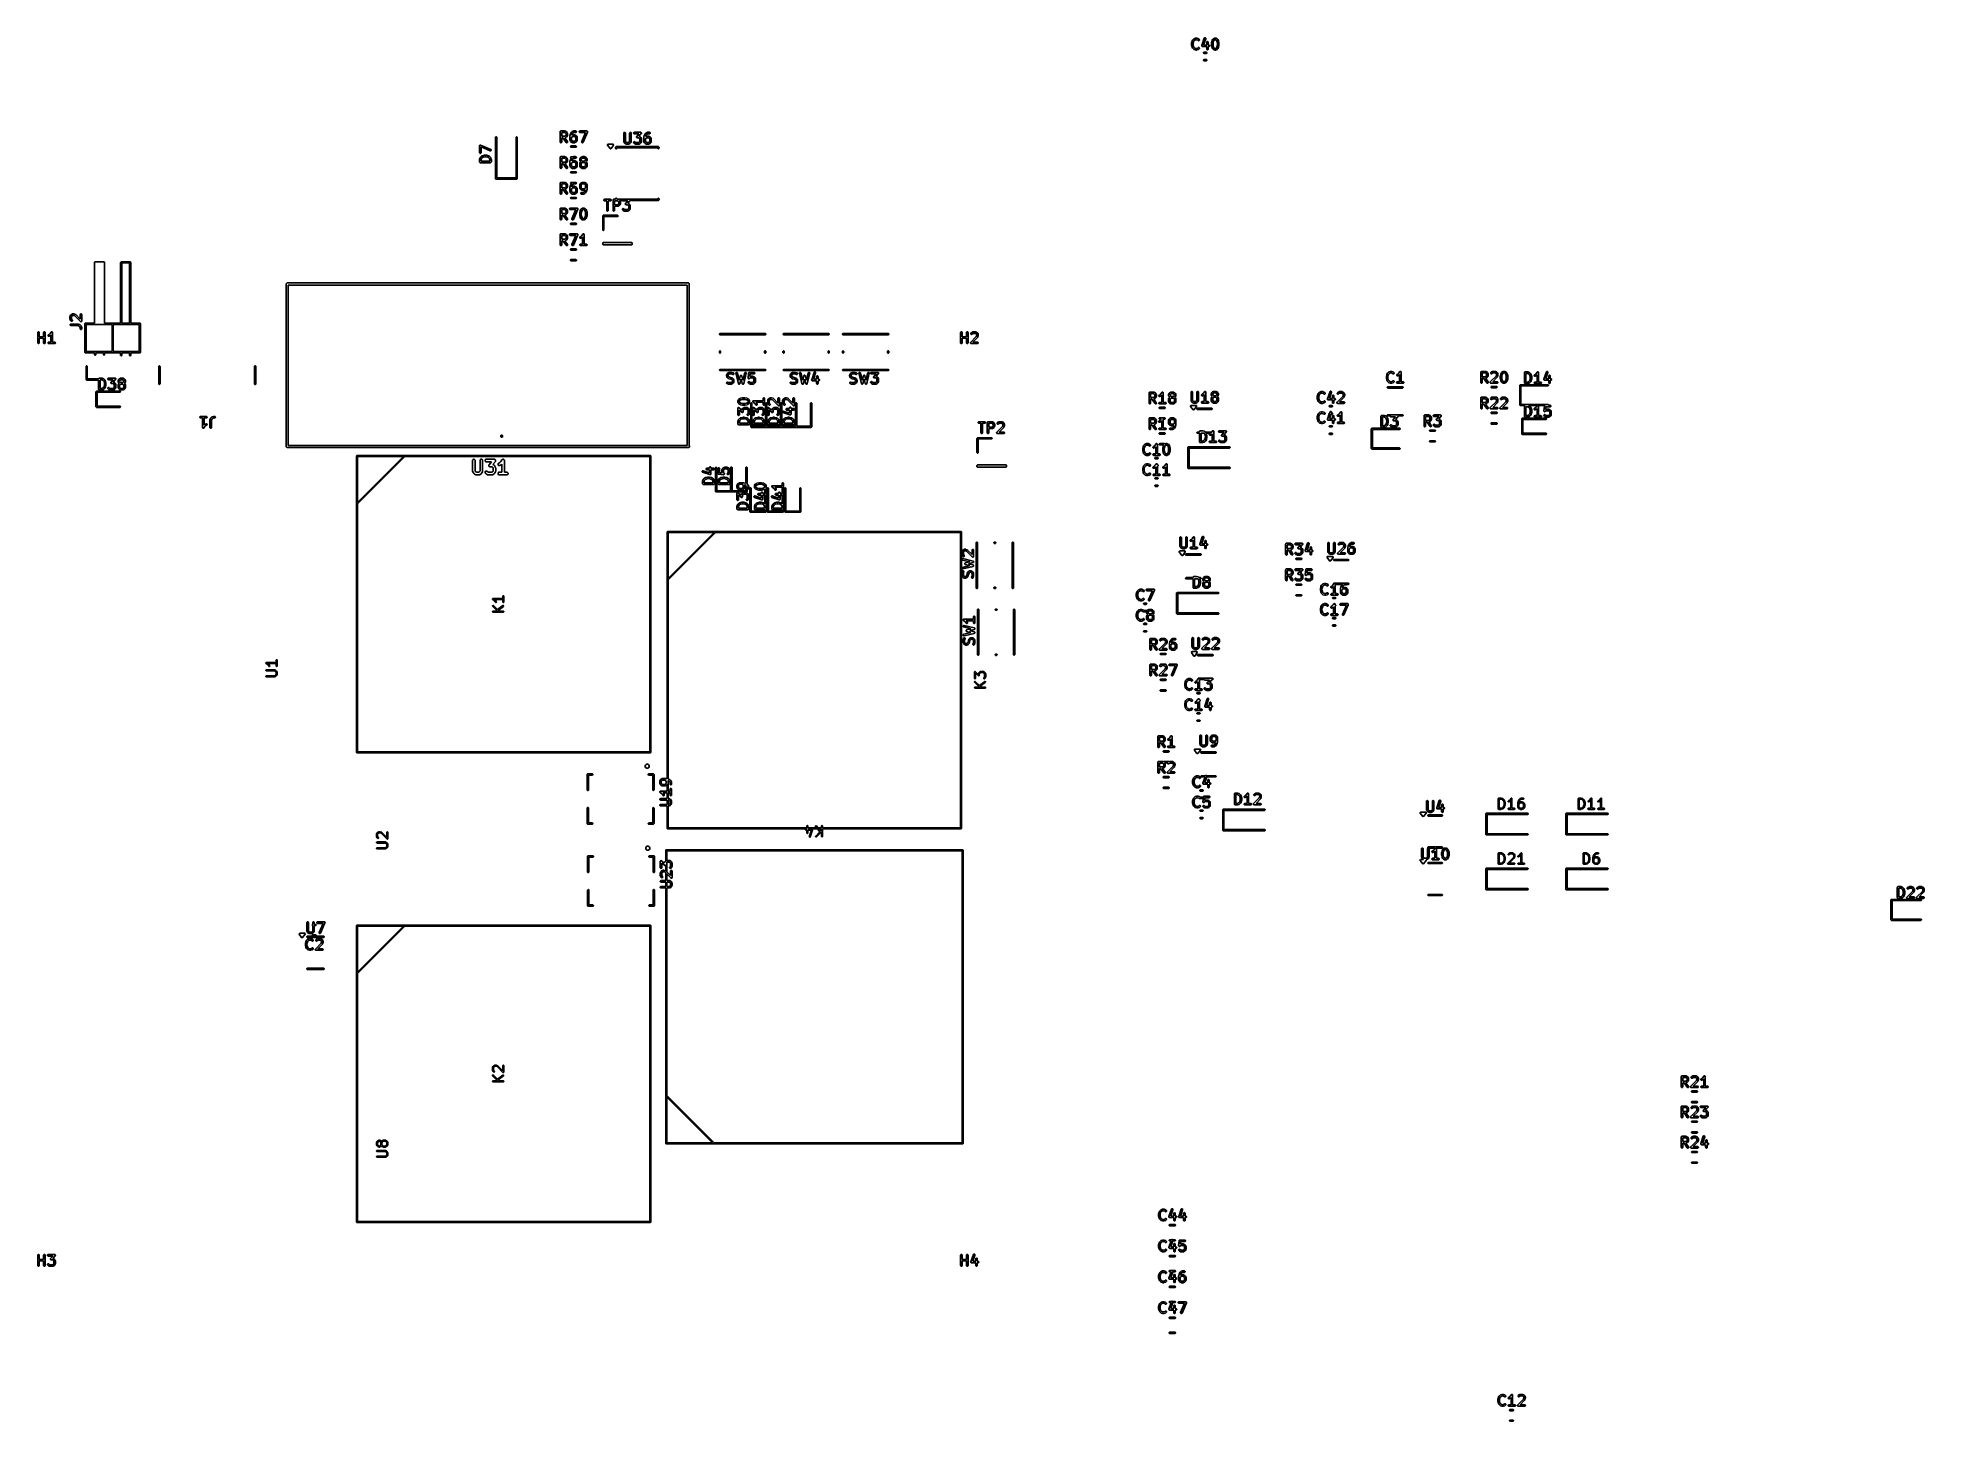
# Model space of a CAD drawing. Extents: x 3.76 to 11, y -6.32 to -1.01.
import ezdxf

# ---------------------------------------------------------------- set-up
doc = ezdxf.new("R2010")
doc.units = 0
doc.header["$MEASUREMENT"] = 0
doc.layers.add('BLACK', color=7, linetype='CONTINUOUS')

msp = doc.modelspace()

# ---------------------------------------------------------------- linework, layer by layer
at = {"layer": 'BLACK', "linetype": 'CONTINUOUS'}
for p, q in [((8.1946, -1.014), (8.1947, -1.014)), ((8.1947, -1.014), (8.1949, -1.0138)), ((8.1949, -1.0138), (8.1986, -1.01)), ((8.1986, -1.01), (8.1991, -1.0096)), ((8.1991, -1.0096), (8.1992, -1.0096)), ((8.1992, -1.0096), (8.1993, -1.0095)), ((8.1993, -1.0095), (8.1998, -1.0093)), ((8.1998, -1.0093), (8.2054, -1.0074)), ((8.2068, -1.0132), (8.2023, -1.0147)), ((8.2054, -1.0074), (8.2057, -1.0074)), ((8.2057, -1.0074), (8.2058, -1.0073)), ((8.2058, -1.0073), (8.2059, -1.0073)), ((8.2059, -1.0073), (8.206, -1.0073)), ((8.206, -1.0073), (8.2061, -1.0073)), ((8.2061, -1.0073), (8.2064, -1.0073)), ((8.2064, -1.0073), (8.2101, -1.0073)), ((8.2096, -1.0132), (8.2068, -1.0132)), ((8.2141, -1.0147), (8.2096, -1.0132)), ((8.2101, -1.0073), (8.2104, -1.0073)), ((8.2104, -1.0073), (8.2105, -1.0073)), ((8.2105, -1.0073), (8.2106, -1.0073)), ((8.2106, -1.0073), (8.2107, -1.0073)), ((8.2107, -1.0073), (8.2108, -1.0074)), ((8.2108, -1.0074), (8.211, -1.0074)), ((8.211, -1.0074), (8.2167, -1.0093)), ((8.2167, -1.0093), (8.2172, -1.0095)), ((8.2172, -1.0095), (8.2173, -1.0096)), ((8.2173, -1.0096), (8.2174, -1.0096)), ((8.2174, -1.0096), (8.2178, -1.01)), ((8.2178, -1.01), (8.2197, -1.0119)), ((8.2197, -1.0119), (8.2201, -1.0123)), ((8.2201, -1.0123), (8.2205, -1.0134)), ((8.2205, -1.0134), (8.2205, -1.0146)), ((8.2298, -1.0355), (8.2392, -1.0074)), ((8.2448, -1.0093), (8.2367, -1.0335)), ((8.2392, -1.0074), (8.2394, -1.0069)), ((8.2394, -1.0069), (8.2402, -1.006)), ((8.2402, -1.006), (8.2412, -1.0055)), ((8.2412, -1.0055), (8.2423, -1.0054)), ((8.2423, -1.0054), (8.2434, -1.0058)), ((8.2434, -1.0058), (8.2443, -1.0065)), ((8.2443, -1.0065), (8.2448, -1.0076)), ((8.2448, -1.0076), (8.2449, -1.0087)), ((8.2449, -1.0087), (8.2448, -1.0093)), ((8.2693, -1.0164), (8.2712, -1.0127)), ((8.2712, -1.0127), (8.2714, -1.0124)), ((8.2714, -1.0124), (8.2714, -1.0123)), ((8.2714, -1.0123), (8.2715, -1.0123)), ((8.2715, -1.0122), (8.2716, -1.0121)), ((8.2715, -1.0123), (8.2715, -1.0122)), ((8.2716, -1.0121), (8.2718, -1.0119)), ((8.2718, -1.0119), (8.2736, -1.01)), ((8.2736, -1.01), (8.2739, -1.0098)), ((8.2739, -1.0098), (8.274, -1.0097)), ((8.2739, -1.0098), (8.2739, -1.0098)), ((8.274, -1.0097), (8.2741, -1.0096)), ((8.2741, -1.0096), (8.2742, -1.0096)), ((8.2742, -1.0096), (8.2744, -1.0095)), ((8.2744, -1.0095), (8.2782, -1.0076)), ((8.2802, -1.0132), (8.2775, -1.0145)), ((8.2782, -1.0076), (8.2787, -1.0074)), ((8.2787, -1.0074), (8.2788, -1.0074)), ((8.2788, -1.0074), (8.2789, -1.0073)), ((8.2789, -1.0073), (8.2795, -1.0073)), ((8.2795, -1.0073), (8.2832, -1.0073)), ((8.2825, -1.0132), (8.2802, -1.0132)), ((8.2852, -1.0145), (8.2825, -1.0132)), ((8.2832, -1.0073), (8.2838, -1.0073)), ((8.2838, -1.0073), (8.2839, -1.0074)), ((8.2839, -1.0074), (8.284, -1.0074)), ((8.284, -1.0074), (8.2845, -1.0076)), ((8.2845, -1.0076), (8.2883, -1.0095)), ((8.2883, -1.0095), (8.2885, -1.0096)), ((8.2885, -1.0096), (8.2886, -1.0096)), ((8.2886, -1.0096), (8.2887, -1.0097)), ((8.2887, -1.0097), (8.2888, -1.0098)), ((8.2888, -1.0098), (8.2888, -1.0098)), ((8.2888, -1.0098), (8.2891, -1.01)), ((8.2891, -1.01), (8.2909, -1.0119)), ((8.2909, -1.0119), (8.2911, -1.0121)), ((8.2911, -1.0121), (8.2912, -1.0122)), ((8.2912, -1.0122), (8.2912, -1.0123)), ((8.2912, -1.0123), (8.2913, -1.0123)), ((8.2913, -1.0123), (8.2913, -1.0124)), ((8.2913, -1.0124), (8.2915, -1.0127)), ((8.2915, -1.0127), (8.2934, -1.0164)), ((8.1903, -1.0267), (8.1903, -1.0265)), ((8.1903, -1.0265), (8.1904, -1.0265)), ((8.1903, -1.027), (8.1903, -1.0267)), ((8.1903, -1.0271), (8.1903, -1.027)), ((8.1903, -1.027), (8.1903, -1.027)), ((8.1903, -1.0327), (8.1903, -1.0271)), ((8.1903, -1.0328), (8.1903, -1.0327)), ((8.1903, -1.0329), (8.1903, -1.0328)), ((8.1903, -1.0331), (8.1903, -1.0329)), ((8.1903, -1.0333), (8.1903, -1.0331)), ((8.1904, -1.0333), (8.1903, -1.0333)), ((8.1904, -1.0264), (8.1922, -1.0189)), ((8.1904, -1.0265), (8.1904, -1.0264)), ((8.1904, -1.0334), (8.1904, -1.0333)), ((8.1922, -1.0409), (8.1904, -1.0334)), ((8.1922, -1.0189), (8.1923, -1.0188)), ((8.1923, -1.041), (8.1922, -1.0409)), ((8.1923, -1.0188), (8.1924, -1.0186)), ((8.1923, -1.0188), (8.1923, -1.0188)), ((8.1924, -1.0412), (8.1923, -1.041)), ((8.1923, -1.041), (8.1923, -1.041)), ((8.1924, -1.0186), (8.1924, -1.0183)), ((8.1924, -1.0183), (8.1924, -1.0183)), ((8.1924, -1.0183), (8.1925, -1.0183)), ((8.1924, -1.0415), (8.1924, -1.0412)), ((8.1925, -1.0415), (8.1924, -1.0415)), ((8.1924, -1.0415), (8.1924, -1.0415)), ((8.1925, -1.0183), (8.1943, -1.0145)), ((8.1943, -1.0453), (8.1925, -1.0415)), ((8.1943, -1.0145), (8.1945, -1.0143)), ((8.1945, -1.0455), (8.1943, -1.0453)), ((8.1945, -1.0142), (8.1946, -1.0141)), ((8.1945, -1.0143), (8.1945, -1.0142)), ((8.1945, -1.0456), (8.1945, -1.0455)), ((8.1946, -1.0457), (8.1945, -1.0456)), ((8.1946, -1.0141), (8.1946, -1.014)), ((8.1946, -1.0458), (8.1946, -1.0457)), ((8.1947, -1.0458), (8.1946, -1.0458)), ((8.1949, -1.0461), (8.1947, -1.0458)), ((8.1986, -1.0498), (8.1949, -1.0461)), ((8.1979, -1.0206), (8.1962, -1.0275)), ((8.1962, -1.0275), (8.1962, -1.0324)), ((8.1962, -1.0324), (8.1979, -1.0392)), ((8.1994, -1.0176), (8.1979, -1.0206)), ((8.1979, -1.0392), (8.1994, -1.0422)), ((8.1991, -1.0502), (8.1986, -1.0498)), ((8.1992, -1.0502), (8.1991, -1.0502)), ((8.1993, -1.0503), (8.1992, -1.0502)), ((8.1998, -1.0505), (8.1993, -1.0503)), ((8.2023, -1.0147), (8.1994, -1.0176)), ((8.1994, -1.0422), (8.2023, -1.0451)), ((8.2054, -1.0524), (8.1998, -1.0505)), ((8.2023, -1.0451), (8.2068, -1.0466)), ((8.2057, -1.0525), (8.2054, -1.0524)), ((8.2058, -1.0525), (8.2057, -1.0525)), ((8.2059, -1.0525), (8.2058, -1.0525)), ((8.206, -1.0525), (8.2059, -1.0525)), ((8.2061, -1.0525), (8.206, -1.0525)), ((8.2064, -1.0526), (8.2061, -1.0525)), ((8.2101, -1.0526), (8.2064, -1.0526)), ((8.2068, -1.0466), (8.2096, -1.0466)), ((8.2096, -1.0466), (8.2141, -1.0451)), ((8.2104, -1.0525), (8.2101, -1.0526)), ((8.2105, -1.0525), (8.2104, -1.0525)), ((8.2106, -1.0525), (8.2105, -1.0525)), ((8.2107, -1.0525), (8.2106, -1.0525)), ((8.2108, -1.0525), (8.2107, -1.0525)), ((8.211, -1.0524), (8.2108, -1.0525)), ((8.2167, -1.0505), (8.211, -1.0524)), ((8.2155, -1.0161), (8.2141, -1.0147)), ((8.2141, -1.0451), (8.2155, -1.0438)), ((8.216, -1.0164), (8.2155, -1.0161)), ((8.2155, -1.0438), (8.216, -1.0434)), ((8.217, -1.0169), (8.216, -1.0164)), ((8.216, -1.0434), (8.217, -1.043)), ((8.2172, -1.0503), (8.2167, -1.0505)), ((8.2182, -1.0169), (8.217, -1.0169)), ((8.217, -1.043), (8.2182, -1.043)), ((8.2173, -1.0502), (8.2172, -1.0503)), ((8.2174, -1.0502), (8.2173, -1.0502)), ((8.2178, -1.0498), (8.2174, -1.0502)), ((8.2197, -1.0479), (8.2178, -1.0498)), ((8.2192, -1.0164), (8.2182, -1.0169)), ((8.2182, -1.043), (8.2192, -1.0434)), ((8.2201, -1.0156), (8.2192, -1.0164)), ((8.2192, -1.0434), (8.2201, -1.0442)), ((8.2201, -1.0475), (8.2197, -1.0479)), ((8.2205, -1.0146), (8.2201, -1.0156)), ((8.2201, -1.0442), (8.2205, -1.0453)), ((8.2205, -1.0464), (8.2201, -1.0475)), ((8.2205, -1.0453), (8.2205, -1.0464)), ((8.2297, -1.0358), (8.2298, -1.0355)), ((8.2297, -1.0359), (8.2297, -1.0358)), ((8.2297, -1.036), (8.2297, -1.0359)), ((8.2297, -1.0361), (8.2297, -1.036)), ((8.2297, -1.0366), (8.2297, -1.0361)), ((8.2297, -1.0371), (8.2297, -1.0366)), ((8.2298, -1.0373), (8.2297, -1.0371)), ((8.2297, -1.0371), (8.2297, -1.0371)), ((8.23, -1.0377), (8.2298, -1.0373)), ((8.2301, -1.0381), (8.23, -1.0377)), ((8.2302, -1.0382), (8.2301, -1.0381)), ((8.2303, -1.0383), (8.2302, -1.0382)), ((8.2306, -1.0386), (8.2303, -1.0383)), ((8.231, -1.0389), (8.2306, -1.0386)), ((8.2311, -1.039), (8.231, -1.0389)), ((8.2316, -1.0392), (8.2311, -1.039)), ((8.2311, -1.039), (8.2311, -1.039)), ((8.232, -1.0394), (8.2316, -1.0392)), ((8.2322, -1.0394), (8.232, -1.0394)), ((8.2323, -1.0394), (8.2322, -1.0394)), ((8.2322, -1.0394), (8.2322, -1.0394)), ((8.2326, -1.0394), (8.2323, -1.0394)), ((8.2484, -1.0394), (8.2326, -1.0394)), ((8.2365, -1.0623), (8.2378, -1.061)), ((8.2365, -1.0641), (8.2365, -1.0623)), ((8.2378, -1.0654), (8.2365, -1.0641)), ((8.2367, -1.0335), (8.2484, -1.0335)), ((8.2378, -1.061), (8.2387, -1.0608)), ((8.2387, -1.0656), (8.2378, -1.0654)), ((8.2387, -1.0608), (8.2472, -1.0608)), ((8.2472, -1.0656), (8.2387, -1.0656)), ((8.2472, -1.0608), (8.2481, -1.061)), ((8.2481, -1.0654), (8.2472, -1.0656)), ((8.2481, -1.061), (8.2493, -1.0623)), ((8.2493, -1.0641), (8.2481, -1.0654)), ((8.2484, -1.0234), (8.2485, -1.0228)), ((8.2484, -1.0335), (8.2484, -1.0234)), ((8.2484, -1.0496), (8.2484, -1.0394)), ((8.2485, -1.0502), (8.2484, -1.0496)), ((8.2485, -1.0228), (8.2489, -1.0217)), ((8.2489, -1.0512), (8.2485, -1.0502)), ((8.2489, -1.0217), (8.2497, -1.0209)), ((8.2497, -1.0521), (8.2489, -1.0512)), ((8.2493, -1.0623), (8.2493, -1.0641)), ((8.2497, -1.0209), (8.2508, -1.0205)), ((8.2508, -1.0525), (8.2497, -1.0521)), ((8.2508, -1.0205), (8.2519, -1.0205)), ((8.2519, -1.0525), (8.2508, -1.0525)), ((8.2519, -1.0205), (8.253, -1.0209)), ((8.253, -1.0521), (8.2519, -1.0525)), ((8.253, -1.0209), (8.2538, -1.0217)), ((8.2538, -1.0512), (8.253, -1.0521)), ((8.2538, -1.0217), (8.2542, -1.0228)), ((8.2542, -1.0502), (8.2538, -1.0512)), ((8.2542, -1.0228), (8.2543, -1.0234)), ((8.2543, -1.0496), (8.2542, -1.0502)), ((8.2543, -1.0234), (8.2543, -1.0335)), ((8.2543, -1.0335), (8.257, -1.0335)), ((8.257, -1.0394), (8.2543, -1.0394)), ((8.2543, -1.0394), (8.2543, -1.0496)), ((8.257, -1.0335), (8.2576, -1.0336)), ((8.2576, -1.0394), (8.257, -1.0394)), ((8.2576, -1.0336), (8.2586, -1.034)), ((8.2586, -1.0389), (8.2576, -1.0394)), ((8.2586, -1.034), (8.2594, -1.0348)), ((8.2594, -1.0381), (8.2586, -1.0389)), ((8.2594, -1.0348), (8.2599, -1.0359)), ((8.2599, -1.0371), (8.2594, -1.0381)), ((8.2599, -1.0359), (8.2599, -1.0371)), ((8.2671, -1.0251), (8.2672, -1.0249)), ((8.2671, -1.0252), (8.2672, -1.0251)), ((8.2672, -1.0251), (8.2671, -1.0251)), ((8.2671, -1.0346), (8.2671, -1.0252)), ((8.2672, -1.0347), (8.2671, -1.0346)), ((8.2672, -1.035), (8.2671, -1.0347)), ((8.2671, -1.0347), (8.2672, -1.0347)), ((8.2672, -1.0245), (8.2691, -1.017)), ((8.2672, -1.0246), (8.2672, -1.0245)), ((8.2672, -1.0247), (8.2672, -1.0246)), ((8.2672, -1.0249), (8.2672, -1.0247)), ((8.2672, -1.0352), (8.2672, -1.035)), ((8.2672, -1.0353), (8.2672, -1.0352)), ((8.2672, -1.0352), (8.2672, -1.0352)), ((8.2691, -1.0428), (8.2672, -1.0353)), ((8.2691, -1.0169), (8.2692, -1.0167)), ((8.2691, -1.017), (8.2691, -1.0169)), ((8.2691, -1.017), (8.2691, -1.017)), ((8.2691, -1.0429), (8.2691, -1.0428)), ((8.2692, -1.0431), (8.2691, -1.0429)), ((8.2691, -1.0429), (8.2691, -1.0429)), ((8.2692, -1.0167), (8.2693, -1.0165)), ((8.2693, -1.0434), (8.2692, -1.0431)), ((8.2693, -1.0165), (8.2693, -1.0164)), ((8.2693, -1.0164), (8.2693, -1.0164)), ((8.2712, -1.0472), (8.2693, -1.0434)), ((8.2693, -1.0434), (8.2693, -1.0434)), ((8.2693, -1.0434), (8.2693, -1.0434)), ((8.2714, -1.0474), (8.2712, -1.0472)), ((8.2714, -1.0475), (8.2714, -1.0474)), ((8.2715, -1.0476), (8.2714, -1.0475)), ((8.2715, -1.0477), (8.2715, -1.0476)), ((8.2716, -1.0477), (8.2715, -1.0477)), ((8.2718, -1.0479), (8.2716, -1.0477)), ((8.2736, -1.0498), (8.2718, -1.0479)), ((8.2748, -1.0188), (8.2731, -1.0256)), ((8.2731, -1.0256), (8.2731, -1.0342)), ((8.2731, -1.0342), (8.2748, -1.0411)), ((8.2739, -1.05), (8.2736, -1.0498)), ((8.2739, -1.0501), (8.2739, -1.05)), ((8.274, -1.0501), (8.2739, -1.0501)), ((8.2741, -1.0502), (8.274, -1.0501)), ((8.2742, -1.0502), (8.2741, -1.0502)), ((8.2744, -1.0504), (8.2742, -1.0502)), ((8.2782, -1.0522), (8.2744, -1.0504)), ((8.2763, -1.0157), (8.2748, -1.0188)), ((8.2748, -1.0411), (8.2763, -1.0441)), ((8.2775, -1.0145), (8.2763, -1.0157)), ((8.2763, -1.0441), (8.2775, -1.0453)), ((8.2775, -1.0453), (8.2802, -1.0466)), ((8.2787, -1.0524), (8.2782, -1.0522)), ((8.2788, -1.0525), (8.2787, -1.0524)), ((8.2789, -1.0525), (8.2788, -1.0525)), ((8.2795, -1.0526), (8.2789, -1.0525)), ((8.2832, -1.0526), (8.2795, -1.0526)), ((8.2802, -1.0466), (8.2825, -1.0466)), ((8.2825, -1.0466), (8.2852, -1.0453)), ((8.2838, -1.0525), (8.2832, -1.0526)), ((8.2839, -1.0525), (8.2838, -1.0525)), ((8.284, -1.0524), (8.2839, -1.0525)), ((8.2845, -1.0522), (8.284, -1.0524)), ((8.2883, -1.0504), (8.2845, -1.0522)), ((8.2864, -1.0157), (8.2852, -1.0145)), ((8.2852, -1.0453), (8.2864, -1.0441)), ((8.2879, -1.0188), (8.2864, -1.0157)), ((8.2864, -1.0441), (8.2879, -1.0411)), ((8.2896, -1.0256), (8.2879, -1.0188)), ((8.2879, -1.0411), (8.2896, -1.0342)), ((8.2885, -1.0502), (8.2883, -1.0504)), ((8.2886, -1.0502), (8.2885, -1.0502)), ((8.2887, -1.0501), (8.2886, -1.0502)), ((8.2888, -1.0501), (8.2887, -1.0501)), ((8.2891, -1.0498), (8.2888, -1.05)), ((8.2888, -1.05), (8.2888, -1.0501)), ((8.2909, -1.0479), (8.2891, -1.0498)), ((8.2896, -1.0342), (8.2896, -1.0256)), ((8.2911, -1.0477), (8.2909, -1.0479)), ((8.2912, -1.0477), (8.2911, -1.0477)), ((8.2913, -1.0475), (8.2912, -1.0476)), ((8.2912, -1.0476), (8.2912, -1.0477)), ((8.2915, -1.0472), (8.2913, -1.0474)), ((8.2913, -1.0474), (8.2913, -1.0475)), ((8.2934, -1.0434), (8.2915, -1.0472)), ((8.2934, -1.0164), (8.2934, -1.0164)), ((8.2934, -1.0164), (8.2934, -1.0165)), ((8.2934, -1.0165), (8.2935, -1.0167)), ((8.2935, -1.0431), (8.2934, -1.0434)), ((8.2934, -1.0434), (8.2934, -1.0434)), ((8.2934, -1.0434), (8.2934, -1.0434)), ((8.2935, -1.0167), (8.2936, -1.0169)), ((8.2936, -1.0429), (8.2935, -1.0431)), ((8.2936, -1.0169), (8.2936, -1.017)), ((8.2936, -1.017), (8.2936, -1.017)), ((8.2936, -1.017), (8.2955, -1.0245)), ((8.2955, -1.0353), (8.2936, -1.0428)), ((8.2936, -1.0428), (8.2936, -1.0429)), ((8.2936, -1.0429), (8.2936, -1.0429)), ((8.2955, -1.0245), (8.2955, -1.0246)), ((8.2955, -1.0246), (8.2955, -1.0247)), ((8.2955, -1.0247), (8.2955, -1.0249)), ((8.2955, -1.0249), (8.2955, -1.0251)), ((8.2955, -1.0251), (8.2955, -1.0251)), ((8.2955, -1.0251), (8.2955, -1.0252)), ((8.2955, -1.0252), (8.2955, -1.0346)), ((8.2955, -1.0346), (8.2955, -1.0347)), ((8.2955, -1.0347), (8.2955, -1.0347)), ((8.2955, -1.0347), (8.2955, -1.035)), ((8.2955, -1.035), (8.2955, -1.0352)), ((8.2955, -1.0352), (8.2955, -1.0352)), ((8.2955, -1.0352), (8.2955, -1.0353)), ((8.2365, -1.0906), (8.2378, -1.0894)), ((8.2365, -1.0924), (8.2365, -1.0906)), ((8.2378, -1.0937), (8.2365, -1.0924)), ((8.2378, -1.0894), (8.2387, -1.0892)), ((8.2387, -1.0939), (8.2378, -1.0937)), ((8.2387, -1.0892), (8.2472, -1.0892)), ((8.2472, -1.0939), (8.2387, -1.0939)), ((8.2472, -1.0892), (8.2481, -1.0894)), ((8.2481, -1.0937), (8.2472, -1.0939)), ((8.2481, -1.0894), (8.2493, -1.0906)), ((8.2493, -1.0924), (8.2481, -1.0937)), ((8.2493, -1.0906), (8.2493, -1.0924)), ((5.7662, -1.3658), (5.7667, -1.3647)), ((5.7662, -1.3663), (5.7662, -1.3658)), ((5.7662, -1.4057), (5.7662, -1.3663)), ((5.7667, -1.3647), (5.7675, -1.3639)), ((5.7675, -1.3639), (5.7685, -1.3634)), ((5.7685, -1.3634), (5.7691, -1.3634)), ((5.7691, -1.3634), (5.7841, -1.3634)), ((5.7834, -1.3693), (5.7721, -1.3693)), ((5.7721, -1.3693), (5.7721, -1.384)), ((5.7861, -1.3706), (5.7834, -1.3693)), ((5.7841, -1.3634), (5.7847, -1.3634)), ((5.7847, -1.3634), (5.7848, -1.3635)), ((5.7848, -1.3635), (5.7849, -1.3635)), ((5.7849, -1.3635), (5.7854, -1.3637)), ((5.7854, -1.3637), (5.7892, -1.3656)), ((5.7873, -1.3718), (5.7861, -1.3706)), ((5.7887, -1.3745), (5.7873, -1.3718)), ((5.7887, -1.3788), (5.7887, -1.3745)), ((5.7892, -1.3656), (5.7894, -1.3657)), ((5.7894, -1.3657), (5.7895, -1.3658)), ((5.7895, -1.3658), (5.7896, -1.3658)), ((5.7896, -1.3658), (5.7897, -1.3659)), ((5.7897, -1.3659), (5.7897, -1.3659)), ((5.7897, -1.3659), (5.79, -1.3661)), ((5.79, -1.3661), (5.7918, -1.368)), ((5.7918, -1.368), (5.792, -1.3682)), ((5.792, -1.3682), (5.7921, -1.3683)), ((5.7921, -1.3683), (5.7921, -1.3684)), ((5.7921, -1.3684), (5.7922, -1.3684)), ((5.7922, -1.3684), (5.7922, -1.3685)), ((5.7922, -1.3685), (5.7924, -1.3688)), ((5.7924, -1.3688), (5.7943, -1.3725)), ((5.7943, -1.3725), (5.7945, -1.3731)), ((5.7945, -1.3731), (5.7945, -1.3732)), ((5.7945, -1.3732), (5.7945, -1.3733)), ((5.7945, -1.3733), (5.7946, -1.3738)), ((5.7946, -1.3738), (5.7946, -1.3795)), ((5.8038, -1.3825), (5.8056, -1.375)), ((5.8056, -1.375), (5.8057, -1.3746)), ((5.8057, -1.3746), (5.8058, -1.3746)), ((5.8058, -1.3745), (5.8058, -1.3744)), ((5.8058, -1.3744), (5.8059, -1.3744)), ((5.8058, -1.3746), (5.8058, -1.3745)), ((5.8059, -1.3744), (5.806, -1.3741)), ((5.806, -1.3741), (5.8098, -1.3684)), ((5.8098, -1.3684), (5.81, -1.3682)), ((5.8098, -1.3684), (5.8098, -1.3684)), ((5.8098, -1.3684), (5.8098, -1.3684)), ((5.81, -1.3682), (5.8102, -1.368)), ((5.8102, -1.368), (5.812, -1.3661)), ((5.8102, -1.368), (5.8102, -1.368)), ((5.8102, -1.368), (5.8102, -1.368)), ((5.8145, -1.372), (5.8112, -1.3769)), ((5.812, -1.3661), (5.8123, -1.3659)), ((5.8123, -1.3659), (5.8124, -1.3658)), ((5.8123, -1.3659), (5.8123, -1.3659)), ((5.8124, -1.3658), (5.8125, -1.3658)), ((5.8125, -1.3657), (5.8128, -1.3656)), ((5.8125, -1.3658), (5.8125, -1.3657)), ((5.8128, -1.3656), (5.8165, -1.3637)), ((5.8159, -1.3706), (5.8145, -1.372)), ((5.8186, -1.3693), (5.8159, -1.3706)), ((5.8165, -1.3637), (5.8171, -1.3635)), ((5.8171, -1.3635), (5.8172, -1.3635)), ((5.8172, -1.3635), (5.8173, -1.3634)), ((5.8173, -1.3634), (5.8179, -1.3634)), ((5.8179, -1.3634), (5.8254, -1.3634)), ((5.8254, -1.3693), (5.8186, -1.3693)), ((5.8254, -1.3634), (5.8259, -1.3634)), ((5.8259, -1.3692), (5.8254, -1.3693)), ((5.8259, -1.3634), (5.827, -1.3639)), ((5.827, -1.3688), (5.8259, -1.3692)), ((5.827, -1.3639), (5.8278, -1.3647)), ((5.8278, -1.368), (5.827, -1.3688)), ((5.8278, -1.3647), (5.8283, -1.3658)), ((5.8283, -1.3669), (5.8278, -1.368)), ((5.8283, -1.3658), (5.8283, -1.3669)), ((5.8393, -1.3658), (5.8398, -1.3647)), ((5.8393, -1.3669), (5.8393, -1.3658)), ((5.8398, -1.368), (5.8393, -1.3669)), ((5.8398, -1.3647), (5.8406, -1.3639)), ((5.8406, -1.3688), (5.8398, -1.368)), ((5.8406, -1.3639), (5.8417, -1.3634)), ((5.8417, -1.3692), (5.8406, -1.3688)), ((5.8417, -1.3634), (5.8422, -1.3634)), ((5.8422, -1.3693), (5.8417, -1.3692)), ((5.8422, -1.3634), (5.8685, -1.3634)), ((5.864, -1.3693), (5.8422, -1.3693)), ((5.8489, -1.4045), (5.864, -1.3693)), ((5.8712, -1.3675), (5.8543, -1.4069)), ((5.8685, -1.3634), (5.8691, -1.3634)), ((5.8691, -1.3634), (5.8691, -1.3634)), ((5.8691, -1.3634), (5.8691, -1.3634)), ((5.8691, -1.3634), (5.8696, -1.3637)), ((5.8696, -1.3637), (5.8701, -1.3639)), ((5.8701, -1.3639), (5.8701, -1.3639)), ((5.8701, -1.3639), (5.8702, -1.3639)), ((5.8702, -1.3639), (5.8705, -1.3643)), ((5.8705, -1.3643), (5.8709, -1.3647)), ((5.8709, -1.3647), (5.8709, -1.3647)), ((5.8709, -1.3647), (5.871, -1.3647)), ((5.871, -1.3647), (5.8712, -1.3652)), ((5.8712, -1.3652), (5.8714, -1.3658)), ((5.8714, -1.3669), (5.8712, -1.3675)), ((5.8714, -1.3658), (5.8714, -1.3658)), ((5.8714, -1.3658), (5.8714, -1.3658)), ((5.8714, -1.3658), (5.8714, -1.3663)), ((5.8714, -1.3663), (5.8714, -1.3669)), ((5.8714, -1.3669), (5.8714, -1.3669)), ((5.8714, -1.3669), (5.8714, -1.3669)), ((6.0105, -1.3716), (6.0106, -1.3711)), ((6.0105, -1.4035), (6.0105, -1.3716)), ((6.0106, -1.3711), (6.011, -1.37)), ((6.011, -1.37), (6.0118, -1.3692)), ((6.0118, -1.3692), (6.0129, -1.3688)), ((6.0129, -1.3688), (6.014, -1.3688)), ((6.014, -1.3688), (6.0151, -1.3692)), ((6.0151, -1.3692), (6.0159, -1.37)), ((6.0159, -1.37), (6.0164, -1.3711)), ((6.0164, -1.3711), (6.0164, -1.3716)), ((6.0164, -1.3716), (6.0164, -1.4028)), ((6.033, -1.3716), (6.0331, -1.3711)), ((6.033, -1.4028), (6.033, -1.3716)), ((6.0331, -1.3711), (6.0335, -1.37)), ((6.0335, -1.37), (6.0343, -1.3692)), ((6.0343, -1.3692), (6.0354, -1.3688)), ((6.0354, -1.3688), (6.0365, -1.3688)), ((6.0365, -1.3688), (6.0376, -1.3692)), ((6.0376, -1.3692), (6.0384, -1.37)), ((6.0384, -1.37), (6.0389, -1.3711)), ((6.0389, -1.3711), (6.0389, -1.3716)), ((6.0389, -1.3716), (6.0389, -1.4035)), ((6.0481, -1.3711), (6.0485, -1.37)), ((6.0481, -1.3722), (6.0481, -1.3711)), ((6.0485, -1.3733), (6.0481, -1.3722)), ((6.0485, -1.37), (6.0493, -1.3692)), ((6.0493, -1.3741), (6.0485, -1.3733)), ((6.0493, -1.3692), (6.0504, -1.3688)), ((6.0504, -1.3745), (6.0493, -1.3741)), ((6.0504, -1.3688), (6.051, -1.3687)), ((6.051, -1.3746), (6.0504, -1.3745)), ((6.051, -1.3687), (6.0753, -1.3687)), ((6.0688, -1.3746), (6.051, -1.3746)), ((6.06, -1.3847), (6.0688, -1.3746)), ((6.0776, -1.3736), (6.0686, -1.3838)), ((6.0753, -1.3687), (6.0756, -1.3687)), ((6.0756, -1.3687), (6.0757, -1.3687)), ((6.0757, -1.3687), (6.0758, -1.3687)), ((6.0758, -1.3687), (6.0759, -1.3688)), ((6.0759, -1.3688), (6.0763, -1.3689)), ((6.0763, -1.3689), (6.0768, -1.3691)), ((6.0768, -1.3691), (6.0769, -1.3692)), ((6.0769, -1.3692), (6.077, -1.3692)), ((6.077, -1.3692), (6.0773, -1.3695)), ((6.0773, -1.3695), (6.0777, -1.3698)), ((6.0777, -1.3733), (6.0776, -1.3736)), ((6.0777, -1.3698), (6.0777, -1.3699)), ((6.0777, -1.3699), (6.0778, -1.37)), ((6.0778, -1.3733), (6.0777, -1.3733)), ((6.0778, -1.37), (6.078, -1.3704)), ((6.0779, -1.3731), (6.0778, -1.3732)), ((6.0778, -1.3732), (6.0778, -1.3733)), ((6.078, -1.3727), (6.0779, -1.3731)), ((6.078, -1.3704), (6.0782, -1.3709)), ((6.0782, -1.3722), (6.078, -1.3727)), ((6.0782, -1.3709), (6.0782, -1.371)), ((6.0782, -1.371), (6.0782, -1.3711)), ((6.0782, -1.3711), (6.0782, -1.3716)), ((6.0782, -1.3716), (6.0783, -1.372)), ((6.0783, -1.372), (6.0782, -1.3721)), ((6.0782, -1.3721), (6.0782, -1.3722)), ((6.0897, -1.3794), (6.0935, -1.3738)), ((6.0935, -1.3738), (6.0937, -1.3735)), ((6.0935, -1.3738), (6.0935, -1.3738)), ((6.0935, -1.3738), (6.0935, -1.3738)), ((6.0937, -1.3735), (6.0939, -1.3733)), ((6.0939, -1.3733), (6.0957, -1.3714)), ((6.0939, -1.3733), (6.0939, -1.3733)), ((6.0939, -1.3733), (6.0939, -1.3733)), ((6.0957, -1.3714), (6.096, -1.3712)), ((6.096, -1.3712), (6.0961, -1.3711)), ((6.096, -1.3712), (6.096, -1.3712)), ((6.0961, -1.3711), (6.0962, -1.3711)), ((6.0962, -1.3711), (6.0963, -1.371)), ((6.0963, -1.371), (6.0965, -1.3709)), ((6.0965, -1.3709), (6.1003, -1.369)), ((6.0996, -1.3759), (6.0982, -1.3773)), ((6.1023, -1.3746), (6.0996, -1.3759)), ((6.1003, -1.369), (6.1008, -1.3688)), ((6.1008, -1.3688), (6.1009, -1.3688)), ((6.1009, -1.3688), (6.101, -1.3688)), ((6.101, -1.3688), (6.1016, -1.3687)), ((6.1016, -1.3687), (6.1091, -1.3687)), ((6.1091, -1.3746), (6.1023, -1.3746)), ((6.1091, -1.3687), (6.1096, -1.3688)), ((6.1096, -1.3745), (6.1091, -1.3746)), ((6.1096, -1.3688), (6.1107, -1.3692)), ((6.1107, -1.3741), (6.1096, -1.3745)), ((6.1107, -1.3692), (6.1115, -1.37)), ((6.1115, -1.3733), (6.1107, -1.3741)), ((6.1115, -1.37), (6.112, -1.3711)), ((6.112, -1.3722), (6.1115, -1.3733)), ((6.112, -1.3711), (6.112, -1.3722)), ((5.4567, -1.4198), (5.457, -1.4193)), ((5.4567, -1.4199), (5.4567, -1.4198)), ((5.4567, -1.4198), (5.4567, -1.4198)), ((5.4567, -1.4204), (5.4567, -1.4199)), ((5.4567, -1.4467), (5.4567, -1.4204)), ((5.4567, -1.4473), (5.4567, -1.4467)), ((5.4572, -1.4483), (5.4567, -1.4473)), ((5.457, -1.4193), (5.4572, -1.4188)), ((5.4572, -1.4188), (5.4576, -1.4184)), ((5.4572, -1.4188), (5.4572, -1.4188)), ((5.4572, -1.4188), (5.4572, -1.4188)), ((5.458, -1.4491), (5.4572, -1.4483)), ((5.4576, -1.4184), (5.458, -1.418)), ((5.458, -1.418), (5.4585, -1.4178)), ((5.458, -1.418), (5.458, -1.418)), ((5.458, -1.418), (5.458, -1.418)), ((5.4585, -1.4178), (5.4591, -1.4175)), ((5.4591, -1.4175), (5.4591, -1.4175)), ((5.4591, -1.4175), (5.4591, -1.4175)), ((5.4591, -1.4175), (5.4597, -1.4175)), ((5.4597, -1.4175), (5.4602, -1.4175)), ((5.4602, -1.4175), (5.4602, -1.4176)), ((5.4602, -1.4176), (5.4602, -1.4176)), ((5.4602, -1.4176), (5.4608, -1.4177)), ((5.4608, -1.4177), (5.5002, -1.4346)), ((5.4621, -1.4483), (5.4613, -1.4491)), ((5.4625, -1.4473), (5.4621, -1.4483)), ((5.4626, -1.4467), (5.4625, -1.4473)), ((5.4978, -1.44), (5.4626, -1.4249)), ((5.4626, -1.4249), (5.4626, -1.4467)), ((5.4984, -1.4402), (5.4978, -1.44)), ((5.4995, -1.4402), (5.4984, -1.4402)), ((5.5006, -1.4398), (5.4995, -1.4402)), ((5.5002, -1.4346), (5.5007, -1.4349)), ((5.5014, -1.439), (5.5006, -1.4398)), ((5.5007, -1.4349), (5.5015, -1.4357)), ((5.5019, -1.4379), (5.5014, -1.439)), ((5.5015, -1.4357), (5.5019, -1.4368)), ((5.5019, -1.4368), (5.5019, -1.4379)), ((5.5181, -1.3883), (5.5183, -1.3874)), ((5.5181, -1.5462), (5.5181, -1.3883)), ((5.5183, -1.3874), (5.5196, -1.3861)), ((5.5196, -1.3861), (5.5214, -1.3861)), ((5.5214, -1.3861), (5.5227, -1.3874)), ((5.5227, -1.3874), (5.5228, -1.3883)), ((5.5228, -1.3883), (5.5228, -1.5438)), ((5.5969, -1.3883), (5.597, -1.3874)), ((5.5969, -1.5438), (5.5969, -1.3883)), ((5.597, -1.3874), (5.5983, -1.3861)), ((5.5983, -1.3861), (5.6001, -1.3861)), ((5.6001, -1.3861), (5.6014, -1.3874)), ((5.6014, -1.3874), (5.6016, -1.3883)), ((5.6016, -1.3883), (5.6016, -1.5462)), ((5.7662, -1.4063), (5.7662, -1.4057)), ((5.7667, -1.4073), (5.7662, -1.4063)), ((5.7675, -1.4082), (5.7667, -1.4073)), ((5.7685, -1.4086), (5.7675, -1.4082)), ((5.7697, -1.4086), (5.7685, -1.4086)), ((5.7708, -1.4082), (5.7697, -1.4086)), ((5.7716, -1.4073), (5.7708, -1.4082)), ((5.772, -1.4063), (5.7716, -1.4073)), ((5.7721, -1.4057), (5.772, -1.4063)), ((5.7721, -1.384), (5.7834, -1.384)), ((5.777, -1.3899), (5.7721, -1.3899)), ((5.7721, -1.3899), (5.7721, -1.4057)), ((5.7892, -1.4074), (5.777, -1.3899)), ((5.7834, -1.384), (5.7861, -1.3827)), ((5.7847, -1.3898), (5.7842, -1.3899)), ((5.7842, -1.3899), (5.794, -1.404)), ((5.7848, -1.3898), (5.7847, -1.3898)), ((5.7849, -1.3898), (5.7848, -1.3898)), ((5.7854, -1.3896), (5.7849, -1.3898)), ((5.7892, -1.3877), (5.7854, -1.3896)), ((5.7861, -1.3827), (5.7873, -1.3815)), ((5.7873, -1.3815), (5.7887, -1.3788)), ((5.7894, -1.3876), (5.7892, -1.3877)), ((5.7896, -1.4078), (5.7892, -1.4074)), ((5.7895, -1.3875), (5.7894, -1.3876)), ((5.7896, -1.3875), (5.7895, -1.3875)), ((5.7897, -1.3874), (5.7896, -1.3875)), ((5.7905, -1.4085), (5.7896, -1.4078)), ((5.79, -1.3872), (5.7897, -1.3874)), ((5.7897, -1.3874), (5.7897, -1.3874)), ((5.7918, -1.3853), (5.79, -1.3872)), ((5.7917, -1.4087), (5.7905, -1.4085)), ((5.7928, -1.4084), (5.7917, -1.4087)), ((5.792, -1.3851), (5.7918, -1.3853)), ((5.7921, -1.385), (5.792, -1.3851)), ((5.7922, -1.3848), (5.7921, -1.3849)), ((5.7921, -1.3849), (5.7921, -1.385)), ((5.7924, -1.3845), (5.7922, -1.3848)), ((5.7922, -1.3848), (5.7922, -1.3848)), ((5.7943, -1.3808), (5.7924, -1.3845)), ((5.7938, -1.4077), (5.7928, -1.4084)), ((5.7944, -1.4068), (5.7938, -1.4077)), ((5.794, -1.404), (5.7943, -1.4045)), ((5.7945, -1.3802), (5.7943, -1.3808)), ((5.7943, -1.4045), (5.7946, -1.4056)), ((5.7946, -1.4056), (5.7944, -1.4068)), ((5.7946, -1.3795), (5.7945, -1.38)), ((5.7945, -1.38), (5.7945, -1.3801)), ((5.7945, -1.3801), (5.7945, -1.3802)), ((5.8037, -1.3826), (5.8038, -1.3825)), ((5.8037, -1.3828), (5.8037, -1.3826)), ((5.8037, -1.3826), (5.8037, -1.3826)), ((5.8037, -1.3831), (5.8037, -1.3828)), ((5.8037, -1.3832), (5.8037, -1.3831)), ((5.8037, -1.3831), (5.8037, -1.3831)), ((5.8037, -1.3982), (5.8037, -1.3832)), ((5.8037, -1.3988), (5.8037, -1.3982)), ((5.8038, -1.3989), (5.8037, -1.3988)), ((5.8038, -1.399), (5.8038, -1.3989)), ((5.804, -1.3995), (5.8038, -1.399)), ((5.8059, -1.4033), (5.804, -1.3995)), ((5.8054, -1.4226), (5.8067, -1.4213)), ((5.8054, -1.4244), (5.8054, -1.4226)), ((5.8067, -1.4257), (5.8054, -1.4244)), ((5.806, -1.4035), (5.8059, -1.4033)), ((5.806, -1.4036), (5.806, -1.4035)), ((5.8061, -1.4037), (5.806, -1.4036)), ((5.8062, -1.4038), (5.8061, -1.4037)), ((5.8064, -1.404), (5.8062, -1.4038)), ((5.8062, -1.4038), (5.8062, -1.4038)), ((5.8083, -1.4059), (5.8064, -1.404)), ((5.8067, -1.4213), (5.8076, -1.4212)), ((5.8076, -1.4259), (5.8067, -1.4257)), ((5.8076, -1.4212), (5.8263, -1.4212)), ((5.8263, -1.4259), (5.8076, -1.4259)), ((5.8085, -1.4061), (5.8083, -1.4059)), ((5.8086, -1.4062), (5.8085, -1.4061)), ((5.8087, -1.4063), (5.8086, -1.4062)), ((5.8086, -1.4062), (5.8086, -1.4062)), ((5.8088, -1.4063), (5.8087, -1.4063)), ((5.809, -1.4065), (5.8088, -1.4063)), ((5.8128, -1.4083), (5.809, -1.4065)), ((5.8109, -1.3868), (5.8096, -1.3895)), ((5.8096, -1.3895), (5.8096, -1.3975)), ((5.8096, -1.3975), (5.8109, -1.4002)), ((5.8112, -1.3769), (5.8105, -1.3798)), ((5.8105, -1.3798), (5.8128, -1.3787)), ((5.8121, -1.3856), (5.8109, -1.3868)), ((5.8109, -1.4002), (5.8121, -1.4014)), ((5.8148, -1.3843), (5.8121, -1.3856)), ((5.8121, -1.4014), (5.8148, -1.4027)), ((5.8128, -1.3787), (5.8133, -1.3785)), ((5.8133, -1.4085), (5.8128, -1.4083)), ((5.8133, -1.3785), (5.8134, -1.3785)), ((5.8134, -1.4086), (5.8133, -1.4085)), ((5.8134, -1.3785), (5.8135, -1.3784)), ((5.8135, -1.4086), (5.8134, -1.4086)), ((5.8135, -1.3784), (5.8141, -1.3784)), ((5.8141, -1.4087), (5.8135, -1.4086)), ((5.8141, -1.3784), (5.8216, -1.3784)), ((5.8216, -1.4087), (5.8141, -1.4087)), ((5.8209, -1.3843), (5.8148, -1.3843)), ((5.8148, -1.4027), (5.8209, -1.4027)), ((5.8236, -1.3856), (5.8209, -1.3843)), ((5.8209, -1.4027), (5.8236, -1.4014)), ((5.8216, -1.3784), (5.8222, -1.3784)), ((5.8222, -1.4086), (5.8216, -1.4087)), ((5.8222, -1.3784), (5.8223, -1.3785)), ((5.8223, -1.4086), (5.8222, -1.4086)), ((5.8223, -1.3785), (5.8224, -1.3785)), ((5.8224, -1.4085), (5.8223, -1.4086)), ((5.8224, -1.3785), (5.8229, -1.3787)), ((5.8229, -1.4083), (5.8224, -1.4085)), ((5.8229, -1.3787), (5.8267, -1.3806)), ((5.8267, -1.4065), (5.8229, -1.4083)), ((5.8248, -1.3868), (5.8236, -1.3856)), ((5.8236, -1.4014), (5.8248, -1.4002)), ((5.8262, -1.3895), (5.8248, -1.3868)), ((5.8248, -1.4002), (5.8262, -1.3975)), ((5.8262, -1.3975), (5.8262, -1.3895)), ((5.8263, -1.4212), (5.8272, -1.4213)), ((5.8272, -1.4257), (5.8263, -1.4259)), ((5.8267, -1.3806), (5.8269, -1.3807)), ((5.8269, -1.4063), (5.8267, -1.4065)), ((5.8269, -1.3807), (5.827, -1.3807)), ((5.827, -1.4063), (5.8269, -1.4063)), ((5.827, -1.3807), (5.8271, -1.3808)), ((5.8271, -1.4062), (5.827, -1.4063)), ((5.8271, -1.3808), (5.8272, -1.3809)), ((5.8272, -1.4062), (5.8271, -1.4062)), ((5.8272, -1.3809), (5.8272, -1.3809)), ((5.8272, -1.3809), (5.8275, -1.3811)), ((5.8275, -1.4059), (5.8272, -1.4061)), ((5.8272, -1.4061), (5.8272, -1.4062)), ((5.8272, -1.4213), (5.8285, -1.4226)), ((5.8285, -1.4244), (5.8272, -1.4257)), ((5.8275, -1.3811), (5.8293, -1.383)), ((5.8293, -1.404), (5.8275, -1.4059)), ((5.8285, -1.4226), (5.8285, -1.4244)), ((5.8293, -1.383), (5.8295, -1.3832)), ((5.8295, -1.4038), (5.8293, -1.404)), ((5.8295, -1.3832), (5.8296, -1.3833)), ((5.8296, -1.4038), (5.8295, -1.4038)), ((5.8296, -1.3833), (5.8296, -1.3834)), ((5.8296, -1.3834), (5.8297, -1.3834)), ((5.8297, -1.4036), (5.8296, -1.4037)), ((5.8296, -1.4037), (5.8296, -1.4038)), ((5.8297, -1.3834), (5.8297, -1.3835)), ((5.8297, -1.3835), (5.8299, -1.3838)), ((5.8299, -1.4033), (5.8297, -1.4035)), ((5.8297, -1.4035), (5.8297, -1.4036)), ((5.8299, -1.3838), (5.8318, -1.3875)), ((5.8318, -1.3995), (5.8299, -1.4033)), ((5.8318, -1.3875), (5.832, -1.388)), ((5.832, -1.399), (5.8318, -1.3995)), ((5.832, -1.388), (5.832, -1.3882)), ((5.832, -1.3882), (5.832, -1.3883)), ((5.832, -1.3883), (5.8321, -1.3888)), ((5.8321, -1.3982), (5.832, -1.3988)), ((5.832, -1.3988), (5.832, -1.3989)), ((5.832, -1.3989), (5.832, -1.399)), ((5.8321, -1.3888), (5.8321, -1.3982)), ((5.8487, -1.4051), (5.8489, -1.4045)), ((5.8487, -1.4062), (5.8487, -1.4051)), ((5.8491, -1.4073), (5.8487, -1.4062)), ((5.8499, -1.4081), (5.8491, -1.4073)), ((5.851, -1.4086), (5.8499, -1.4081)), ((5.8522, -1.4086), (5.851, -1.4086)), ((5.8532, -1.4082), (5.8522, -1.4086)), ((5.854, -1.4074), (5.8532, -1.4082)), ((5.8543, -1.4069), (5.854, -1.4074)), ((5.9481, -1.4164), (5.949, -1.4148)), ((5.9485, -1.4181), (5.9481, -1.4164)), ((5.9579, -1.4311), (5.9485, -1.4181)), ((5.949, -1.4148), (5.9504, -1.4144)), ((5.9504, -1.4144), (5.9693, -1.4144)), ((5.9585, -1.4316), (5.9579, -1.4311)), ((5.9602, -1.4321), (5.9585, -1.4316)), ((5.9618, -1.4311), (5.9602, -1.4321)), ((5.9712, -1.4181), (5.9618, -1.4311)), ((5.9693, -1.4144), (5.971, -1.4151)), ((5.971, -1.4151), (5.9717, -1.4167)), ((5.9717, -1.4167), (5.9712, -1.4181)), ((5.9787, -1.4262), (5.9789, -1.4253)), ((5.9787, -1.4299), (5.9787, -1.4262)), ((5.9789, -1.4308), (5.9787, -1.4299)), ((5.9789, -1.4253), (5.9802, -1.424)), ((5.9802, -1.4321), (5.9789, -1.4308)), ((5.9802, -1.424), (5.9811, -1.4238)), ((5.982, -1.4321), (5.9802, -1.4321)), ((5.9811, -1.4238), (6.1433, -1.4238)), ((5.9833, -1.4308), (5.982, -1.4321)), ((5.9835, -1.4299), (5.9833, -1.4308)), ((6.1409, -1.4285), (5.9835, -1.4285)), ((5.9835, -1.4285), (5.9835, -1.4299)), ((6.0106, -1.4041), (6.0105, -1.4035)), ((6.0106, -1.4042), (6.0106, -1.4041)), ((6.0106, -1.4043), (6.0106, -1.4042)), ((6.0108, -1.4048), (6.0106, -1.4043)), ((6.0127, -1.4086), (6.0108, -1.4048)), ((6.0129, -1.4088), (6.0127, -1.4086)), ((6.0129, -1.4089), (6.0129, -1.4088)), ((6.0129, -1.409), (6.0129, -1.4089)), ((6.013, -1.4091), (6.0129, -1.409)), ((6.0131, -1.4091), (6.013, -1.4091)), ((6.0132, -1.4094), (6.0131, -1.4091)), ((6.0151, -1.4112), (6.0132, -1.4094)), ((6.0153, -1.4114), (6.0151, -1.4112)), ((6.0154, -1.4115), (6.0153, -1.4114)), ((6.0155, -1.4115), (6.0154, -1.4115)), ((6.0156, -1.4116), (6.0155, -1.4115)), ((6.0159, -1.4118), (6.0156, -1.4116)), ((6.0156, -1.4116), (6.0156, -1.4116)), ((6.0196, -1.4137), (6.0159, -1.4118)), ((6.0164, -1.4028), (6.0178, -1.4055)), ((6.0178, -1.4055), (6.019, -1.4067)), ((6.019, -1.4067), (6.0217, -1.4081)), ((6.0202, -1.4139), (6.0196, -1.4137)), ((6.0203, -1.4139), (6.0202, -1.4139)), ((6.0204, -1.4139), (6.0203, -1.4139)), ((6.021, -1.414), (6.0204, -1.4139)), ((6.0285, -1.414), (6.021, -1.414)), ((6.0217, -1.4081), (6.0278, -1.4081)), ((6.0278, -1.4081), (6.0305, -1.4067)), ((6.029, -1.4139), (6.0285, -1.414)), ((6.0291, -1.4139), (6.029, -1.4139)), ((6.0292, -1.4139), (6.0291, -1.4139)), ((6.0298, -1.4137), (6.0292, -1.4139)), ((6.0335, -1.4118), (6.0298, -1.4137)), ((6.0305, -1.4067), (6.0317, -1.4055)), ((6.0317, -1.4055), (6.033, -1.4028)), ((6.0338, -1.4116), (6.0335, -1.4118)), ((6.0339, -1.4115), (6.0338, -1.4116)), ((6.0338, -1.4116), (6.0338, -1.4116)), ((6.034, -1.4115), (6.0339, -1.4115)), ((6.0341, -1.4114), (6.034, -1.4115)), ((6.0343, -1.4112), (6.0341, -1.4114)), ((6.0362, -1.4094), (6.0343, -1.4112)), ((6.0364, -1.4091), (6.0362, -1.4094)), ((6.0365, -1.409), (6.0364, -1.4091)), ((6.0364, -1.4091), (6.0364, -1.4091)), ((6.0366, -1.4088), (6.0365, -1.4089)), ((6.0365, -1.4089), (6.0365, -1.409)), ((6.0367, -1.4086), (6.0366, -1.4088)), ((6.0386, -1.4048), (6.0367, -1.4086)), ((6.0388, -1.4043), (6.0386, -1.4048)), ((6.0389, -1.4041), (6.0388, -1.4042)), ((6.0388, -1.4042), (6.0388, -1.4043)), ((6.0389, -1.4035), (6.0389, -1.4041)), ((6.0481, -1.4067), (6.0485, -1.4056)), ((6.0481, -1.4078), (6.0481, -1.4067)), ((6.0485, -1.4089), (6.0481, -1.4078)), ((6.0485, -1.4056), (6.0493, -1.4048)), ((6.0489, -1.4094), (6.0485, -1.4089)), ((6.0507, -1.4112), (6.0489, -1.4094)), ((6.0493, -1.4048), (6.0504, -1.4044)), ((6.0504, -1.4044), (6.0515, -1.4044)), ((6.051, -1.4114), (6.0507, -1.4112)), ((6.051, -1.4115), (6.051, -1.4114)), ((6.0511, -1.4115), (6.051, -1.4115)), ((6.0512, -1.4116), (6.0511, -1.4115)), ((6.0513, -1.4116), (6.0512, -1.4116)), ((6.0515, -1.4118), (6.0513, -1.4116)), ((6.0515, -1.4044), (6.0526, -1.4048)), ((6.0553, -1.4137), (6.0515, -1.4118)), ((6.0526, -1.4048), (6.053, -1.4052)), ((6.053, -1.4052), (6.0546, -1.4067)), ((6.0546, -1.4067), (6.0573, -1.4081)), ((6.0558, -1.4139), (6.0553, -1.4137)), ((6.0559, -1.4139), (6.0558, -1.4139)), ((6.056, -1.4139), (6.0559, -1.4139)), ((6.0566, -1.414), (6.056, -1.4139)), ((6.0678, -1.414), (6.0566, -1.414)), ((6.0573, -1.4081), (6.0671, -1.4081)), ((6.0593, -1.3861), (6.0595, -1.3856)), ((6.0593, -1.3862), (6.0593, -1.3861)), ((6.0593, -1.3863), (6.0593, -1.3862)), ((6.0593, -1.3867), (6.0593, -1.3863)), ((6.0593, -1.3872), (6.0593, -1.3867)), ((6.0593, -1.3873), (6.0593, -1.3872)), ((6.0594, -1.3874), (6.0593, -1.3873)), ((6.0596, -1.3878), (6.0594, -1.3874)), ((6.0595, -1.3856), (6.0596, -1.3852)), ((6.0596, -1.3852), (6.0597, -1.3851)), ((6.0597, -1.3883), (6.0596, -1.3878)), ((6.0597, -1.385), (6.0598, -1.3849)), ((6.0597, -1.3851), (6.0597, -1.385)), ((6.0598, -1.3884), (6.0597, -1.3883)), ((6.0598, -1.3849), (6.06, -1.3847)), ((6.0599, -1.3884), (6.0598, -1.3884)), ((6.0602, -1.3888), (6.0599, -1.3884)), ((6.0606, -1.3891), (6.0602, -1.3888)), ((6.0607, -1.3891), (6.0606, -1.3891)), ((6.0607, -1.3892), (6.0607, -1.3891)), ((6.0612, -1.3894), (6.0607, -1.3892)), ((6.0616, -1.3895), (6.0612, -1.3894)), ((6.0618, -1.3896), (6.0616, -1.3895)), ((6.0619, -1.3896), (6.0618, -1.3896)), ((6.0618, -1.3896), (6.0618, -1.3896)), ((6.0622, -1.3896), (6.0619, -1.3896)), ((6.0671, -1.3896), (6.0622, -1.3896)), ((6.0698, -1.3909), (6.0671, -1.3896)), ((6.0671, -1.4081), (6.0698, -1.4067)), ((6.0684, -1.4139), (6.0678, -1.414)), ((6.0685, -1.4139), (6.0684, -1.4139)), ((6.0686, -1.4139), (6.0685, -1.4139)), ((6.0686, -1.3838), (6.0691, -1.384)), ((6.0691, -1.4137), (6.0686, -1.4139)), ((6.0691, -1.384), (6.0729, -1.3859)), ((6.0729, -1.4118), (6.0691, -1.4137)), ((6.071, -1.3921), (6.0698, -1.3909)), ((6.0698, -1.4067), (6.071, -1.4055)), ((6.0724, -1.3948), (6.071, -1.3921)), ((6.071, -1.4055), (6.0724, -1.4028)), ((6.0724, -1.4028), (6.0724, -1.3948)), ((6.0729, -1.3859), (6.0731, -1.386)), ((6.0731, -1.4116), (6.0729, -1.4118)), ((6.0731, -1.386), (6.0732, -1.3861)), ((6.0732, -1.4116), (6.0731, -1.4116)), ((6.0732, -1.3861), (6.0733, -1.3861)), ((6.0733, -1.4115), (6.0732, -1.4116)), ((6.0733, -1.3861), (6.0734, -1.3862)), ((6.0734, -1.4115), (6.0733, -1.4115)), ((6.0734, -1.3862), (6.0734, -1.3862)), ((6.0734, -1.3862), (6.0737, -1.3864)), ((6.0737, -1.4112), (6.0734, -1.4114)), ((6.0734, -1.4114), (6.0734, -1.4115)), ((6.0737, -1.3864), (6.0755, -1.3883)), ((6.0755, -1.4094), (6.0737, -1.4112)), ((6.0755, -1.3883), (6.0757, -1.3885)), ((6.0757, -1.4091), (6.0755, -1.4094)), ((6.0757, -1.3885), (6.0758, -1.3886)), ((6.0758, -1.4091), (6.0757, -1.4091)), ((6.0758, -1.3886), (6.0758, -1.3887)), ((6.0758, -1.3887), (6.0759, -1.3888)), ((6.0759, -1.4089), (6.0758, -1.409)), ((6.0758, -1.409), (6.0758, -1.4091)), ((6.0759, -1.3888), (6.0759, -1.3888)), ((6.0759, -1.3888), (6.0761, -1.3891)), ((6.0761, -1.4086), (6.0759, -1.4088)), ((6.0759, -1.4088), (6.0759, -1.4089)), ((6.0761, -1.3891), (6.078, -1.3928)), ((6.078, -1.4048), (6.0761, -1.4086)), ((6.078, -1.3928), (6.0782, -1.3934)), ((6.0782, -1.4043), (6.078, -1.4048)), ((6.0782, -1.3934), (6.0782, -1.3935)), ((6.0782, -1.3935), (6.0782, -1.3936)), ((6.0782, -1.3936), (6.0783, -1.3941)), ((6.0783, -1.4035), (6.0782, -1.4041)), ((6.0782, -1.4041), (6.0782, -1.4042)), ((6.0782, -1.4042), (6.0782, -1.4043)), ((6.0783, -1.3941), (6.0783, -1.4035)), ((6.0874, -1.3879), (6.0875, -1.3878)), ((6.0874, -1.3882), (6.0874, -1.3879)), ((6.0874, -1.3879), (6.0874, -1.3879)), ((6.0874, -1.3884), (6.0874, -1.3882)), ((6.0874, -1.3885), (6.0874, -1.3884)), ((6.0874, -1.3884), (6.0874, -1.3884)), ((6.0874, -1.4035), (6.0874, -1.3885)), ((6.0874, -1.4041), (6.0874, -1.4035)), ((6.0875, -1.4042), (6.0874, -1.4041)), ((6.0875, -1.3878), (6.0893, -1.3803)), ((6.0875, -1.4043), (6.0875, -1.4042)), ((6.0877, -1.4048), (6.0875, -1.4043)), ((6.0896, -1.4086), (6.0877, -1.4048)), ((6.0893, -1.3803), (6.0895, -1.38)), ((6.0895, -1.3798), (6.0896, -1.3797)), ((6.0895, -1.3799), (6.0895, -1.3798)), ((6.0895, -1.3798), (6.0895, -1.3798)), ((6.0895, -1.38), (6.0895, -1.3799)), ((6.0896, -1.3797), (6.0897, -1.3794)), ((6.0897, -1.4088), (6.0896, -1.4086)), ((6.0897, -1.4089), (6.0897, -1.4088)), ((6.0898, -1.409), (6.0897, -1.4089)), ((6.0899, -1.4091), (6.0898, -1.409)), ((6.0901, -1.4094), (6.0899, -1.4091)), ((6.0899, -1.4091), (6.0899, -1.4091)), ((6.092, -1.4112), (6.0901, -1.4094)), ((6.0922, -1.4114), (6.092, -1.4112)), ((6.0923, -1.4115), (6.0922, -1.4114)), ((6.0924, -1.4115), (6.0923, -1.4115)), ((6.0924, -1.4116), (6.0924, -1.4115)), ((6.0925, -1.4116), (6.0924, -1.4116)), ((6.0928, -1.4118), (6.0925, -1.4116)), ((6.0965, -1.4137), (6.0928, -1.4118)), ((6.0946, -1.3921), (6.0933, -1.3948)), ((6.0933, -1.3948), (6.0933, -1.4028)), ((6.0933, -1.4028), (6.0946, -1.4055)), ((6.0949, -1.3822), (6.0942, -1.3851)), ((6.0942, -1.3851), (6.0965, -1.384)), ((6.0958, -1.3909), (6.0946, -1.3921)), ((6.0946, -1.4055), (6.0958, -1.4067)), ((6.0982, -1.3773), (6.0949, -1.3822)), ((6.0985, -1.3896), (6.0958, -1.3909)), ((6.0958, -1.4067), (6.0985, -1.4081)), ((6.0965, -1.384), (6.097, -1.3838)), ((6.097, -1.4139), (6.0965, -1.4137)), ((6.097, -1.3838), (6.0972, -1.3838)), ((6.0972, -1.4139), (6.097, -1.4139)), ((6.0972, -1.3838), (6.0972, -1.3837)), ((6.0972, -1.3837), (6.0978, -1.3837)), ((6.0978, -1.414), (6.0972, -1.4139)), ((6.0972, -1.4139), (6.0972, -1.4139)), ((6.0978, -1.3837), (6.1053, -1.3837)), ((6.1053, -1.414), (6.0978, -1.414)), ((6.1046, -1.3896), (6.0985, -1.3896)), ((6.0985, -1.4081), (6.1046, -1.4081)), ((6.1073, -1.3909), (6.1046, -1.3896)), ((6.1046, -1.4081), (6.1073, -1.4067)), ((6.1053, -1.3837), (6.1059, -1.3837)), ((6.1059, -1.4139), (6.1053, -1.414)), ((6.1059, -1.3837), (6.106, -1.3838)), ((6.106, -1.4139), (6.1059, -1.4139)), ((6.106, -1.3838), (6.1061, -1.3838)), ((6.1061, -1.4139), (6.106, -1.4139)), ((6.1061, -1.3838), (6.1066, -1.384)), ((6.1066, -1.4137), (6.1061, -1.4139)), ((6.1066, -1.384), (6.1104, -1.3859)), ((6.1104, -1.4118), (6.1066, -1.4137)), ((6.1085, -1.3921), (6.1073, -1.3909)), ((6.1073, -1.4067), (6.1085, -1.4055)), ((6.1099, -1.3948), (6.1085, -1.3921)), ((6.1085, -1.4055), (6.1099, -1.4028)), ((6.1099, -1.4028), (6.1099, -1.3948)), ((6.1104, -1.3859), (6.1106, -1.386)), ((6.1106, -1.4116), (6.1104, -1.4118)), ((6.1106, -1.386), (6.1107, -1.3861)), ((6.1107, -1.4116), (6.1106, -1.4116)), ((6.1107, -1.3861), (6.1108, -1.3861)), ((6.1108, -1.4115), (6.1107, -1.4116)), ((6.1108, -1.3861), (6.1109, -1.3862)), ((6.1109, -1.4115), (6.1108, -1.4115)), ((6.1109, -1.3862), (6.1109, -1.3862)), ((6.1109, -1.3862), (6.1112, -1.3864)), ((6.1112, -1.4112), (6.1109, -1.4114)), ((6.1109, -1.4114), (6.1109, -1.4115)), ((6.1112, -1.3864), (6.113, -1.3883)), ((6.113, -1.4094), (6.1112, -1.4112)), ((6.113, -1.3883), (6.1132, -1.3885)), ((6.1132, -1.4091), (6.113, -1.4094)), ((6.1132, -1.3885), (6.1133, -1.3886)), ((6.1133, -1.4091), (6.1132, -1.4091)), ((6.1133, -1.3886), (6.1133, -1.3887)), ((6.1133, -1.3887), (6.1134, -1.3888)), ((6.1134, -1.4089), (6.1133, -1.409)), ((6.1133, -1.409), (6.1133, -1.4091)), ((6.1134, -1.3888), (6.1134, -1.3888)), ((6.1134, -1.3888), (6.1136, -1.3891)), ((6.1136, -1.4086), (6.1134, -1.4088)), ((6.1134, -1.4088), (6.1134, -1.4089)), ((6.1136, -1.3891), (6.1155, -1.3928)), ((6.1155, -1.4048), (6.1136, -1.4086)), ((6.1155, -1.3928), (6.1157, -1.3934)), ((6.1157, -1.4043), (6.1155, -1.4048)), ((6.1157, -1.3934), (6.1157, -1.3935)), ((6.1157, -1.3935), (6.1157, -1.3936)), ((6.1157, -1.3936), (6.1158, -1.3941)), ((6.1158, -1.4035), (6.1157, -1.4041)), ((6.1157, -1.4041), (6.1157, -1.4042)), ((6.1157, -1.4042), (6.1157, -1.4043)), ((6.1158, -1.3941), (6.1158, -1.4035)), ((6.1409, -1.4299), (6.1409, -1.4285)), ((6.1411, -1.4308), (6.1409, -1.4299)), ((6.1424, -1.4321), (6.1411, -1.4308)), ((6.1442, -1.4321), (6.1424, -1.4321)), ((6.1433, -1.4238), (6.1442, -1.424)), ((6.1442, -1.424), (6.1455, -1.4253)), ((6.1455, -1.4308), (6.1442, -1.4321)), ((6.1455, -1.4253), (6.1457, -1.4262)), ((6.1457, -1.4299), (6.1455, -1.4308)), ((6.1457, -1.4262), (6.1457, -1.4299)), ((5.4567, -1.4724), (5.4568, -1.4723)), ((5.4567, -1.4725), (5.4567, -1.4724)), ((5.4567, -1.4726), (5.4567, -1.4725)), ((5.4567, -1.4729), (5.4567, -1.4726)), ((5.4567, -1.4726), (5.4567, -1.4726)), ((5.4567, -1.4823), (5.4567, -1.4729)), ((5.4567, -1.4829), (5.4567, -1.4823)), ((5.4572, -1.4839), (5.4567, -1.4829)), ((5.4568, -1.472), (5.4587, -1.4664)), ((5.4568, -1.4723), (5.4568, -1.472)), ((5.458, -1.4848), (5.4572, -1.4839)), ((5.4591, -1.4496), (5.458, -1.4491)), ((5.4591, -1.4852), (5.458, -1.4848)), ((5.4587, -1.4664), (5.4589, -1.4658)), ((5.4589, -1.4658), (5.459, -1.4658)), ((5.459, -1.4658), (5.4591, -1.4657)), ((5.4602, -1.4496), (5.4591, -1.4496)), ((5.4591, -1.4657), (5.4594, -1.4652)), ((5.4596, -1.4853), (5.4591, -1.4852)), ((5.4594, -1.4652), (5.4632, -1.4615)), ((5.499, -1.4853), (5.4596, -1.4853)), ((5.4613, -1.4491), (5.4602, -1.4496)), ((5.4641, -1.4689), (5.4626, -1.4734)), ((5.4626, -1.4734), (5.4626, -1.4794)), ((5.4626, -1.4794), (5.4961, -1.4794)), ((5.4632, -1.4615), (5.4634, -1.4613)), ((5.4634, -1.4613), (5.4635, -1.4612)), ((5.4635, -1.4612), (5.4636, -1.4611)), ((5.4635, -1.4612), (5.4635, -1.4612)), ((5.4636, -1.4611), (5.4637, -1.4611)), ((5.4637, -1.4611), (5.4639, -1.4609)), ((5.4639, -1.4609), (5.4677, -1.459)), ((5.467, -1.466), (5.4641, -1.4689)), ((5.47, -1.4645), (5.467, -1.466)), ((5.4677, -1.459), (5.4677, -1.459)), ((5.4677, -1.459), (5.4678, -1.459)), ((5.4678, -1.459), (5.468, -1.4589)), ((5.468, -1.4589), (5.4682, -1.4588)), ((5.4682, -1.4588), (5.4683, -1.4588)), ((5.4683, -1.4588), (5.4758, -1.4569)), ((5.4683, -1.4588), (5.4683, -1.4588)), ((5.4769, -1.4628), (5.47, -1.4645)), ((5.4758, -1.4569), (5.4759, -1.4569)), ((5.4759, -1.4569), (5.4759, -1.4569)), ((5.4759, -1.4569), (5.4762, -1.4569)), ((5.4762, -1.4569), (5.4764, -1.4569)), ((5.4764, -1.4569), (5.4764, -1.4569)), ((5.4764, -1.4569), (5.4765, -1.4569)), ((5.4765, -1.4569), (5.4821, -1.4569)), ((5.4818, -1.4628), (5.4769, -1.4628)), ((5.4886, -1.4645), (5.4818, -1.4628)), ((5.4821, -1.4569), (5.4822, -1.4569)), ((5.4822, -1.4569), (5.4823, -1.4569)), ((5.4823, -1.4569), (5.4825, -1.4569)), ((5.4825, -1.4569), (5.4827, -1.4569)), ((5.4827, -1.4569), (5.4828, -1.4569)), ((5.4828, -1.4569), (5.4829, -1.4569)), ((5.4829, -1.4569), (5.4904, -1.4588)), ((5.4916, -1.466), (5.4886, -1.4645)), ((5.4904, -1.4588), (5.4904, -1.4588)), ((5.4904, -1.4588), (5.4904, -1.4588)), ((5.4904, -1.4588), (5.4907, -1.4589)), ((5.4907, -1.4589), (5.4909, -1.459)), ((5.4909, -1.459), (5.4909, -1.459)), ((5.4909, -1.459), (5.491, -1.459)), ((5.491, -1.459), (5.4947, -1.4609)), ((5.4946, -1.4689), (5.4916, -1.466)), ((5.4961, -1.4734), (5.4946, -1.4689)), ((5.4947, -1.4609), (5.495, -1.4611)), ((5.495, -1.4611), (5.495, -1.4611)), ((5.495, -1.4611), (5.4951, -1.4612)), ((5.4951, -1.4612), (5.4952, -1.4612)), ((5.4952, -1.4612), (5.4952, -1.4613)), ((5.4952, -1.4613), (5.4955, -1.4615)), ((5.4955, -1.4615), (5.4992, -1.4652)), ((5.4961, -1.4794), (5.4961, -1.4734)), ((5.4996, -1.4852), (5.499, -1.4853)), ((5.4992, -1.4652), (5.4996, -1.4657)), ((5.4996, -1.4657), (5.4996, -1.4658)), ((5.4996, -1.4658), (5.4997, -1.4658)), ((5.5006, -1.4848), (5.4996, -1.4852)), ((5.4997, -1.4658), (5.4999, -1.4664)), ((5.4999, -1.4664), (5.5018, -1.472)), ((5.5015, -1.4839), (5.5006, -1.4848)), ((5.5019, -1.4829), (5.5015, -1.4839)), ((5.5018, -1.472), (5.5019, -1.4723)), ((5.5019, -1.4723), (5.5019, -1.4724)), ((5.5019, -1.4724), (5.5019, -1.4725)), ((5.5019, -1.4725), (5.5019, -1.4726)), ((5.5019, -1.4726), (5.5019, -1.4726)), ((5.5019, -1.4726), (5.502, -1.4729)), ((5.502, -1.4823), (5.5019, -1.4829)), ((5.502, -1.4729), (5.502, -1.4823)), ((5.7662, -1.4646), (5.7667, -1.4635)), ((5.7662, -1.4652), (5.7662, -1.4646)), ((5.7662, -1.5045), (5.7662, -1.4652)), ((5.7662, -1.5051), (5.7662, -1.5045)), ((5.7667, -1.5062), (5.7662, -1.5051)), ((5.7667, -1.4635), (5.7675, -1.4627)), ((5.7675, -1.507), (5.7667, -1.5062)), ((5.7675, -1.4627), (5.7685, -1.4623)), ((5.7685, -1.5074), (5.7675, -1.507)), ((5.7685, -1.4623), (5.7691, -1.4622)), ((5.7697, -1.5074), (5.7685, -1.5074)), ((5.7691, -1.4622), (5.7841, -1.4622)), ((5.7708, -1.507), (5.7697, -1.5074)), ((5.7716, -1.5062), (5.7708, -1.507)), ((5.772, -1.5051), (5.7716, -1.5062)), ((5.7721, -1.5045), (5.772, -1.5051)), ((5.7834, -1.4681), (5.7721, -1.4681)), ((5.7721, -1.4681), (5.7721, -1.4828)), ((5.7721, -1.4828), (5.7834, -1.4828)), ((5.777, -1.4887), (5.7721, -1.4887)), ((5.7721, -1.4887), (5.7721, -1.5045)), ((5.7892, -1.5062), (5.777, -1.4887)), ((5.7861, -1.4695), (5.7834, -1.4681)), ((5.7834, -1.4828), (5.7861, -1.4815)), ((5.7841, -1.4622), (5.7847, -1.4623)), ((5.7847, -1.4887), (5.7842, -1.4887)), ((5.7842, -1.4887), (5.794, -1.5028)), ((5.7847, -1.4623), (5.7848, -1.4623)), ((5.7848, -1.4886), (5.7847, -1.4887)), ((5.7848, -1.4623), (5.7849, -1.4623)), ((5.7849, -1.4886), (5.7848, -1.4886)), ((5.7849, -1.4623), (5.7854, -1.4625)), ((5.7854, -1.4884), (5.7849, -1.4886)), ((5.7854, -1.4625), (5.7892, -1.4644)), ((5.7892, -1.4865), (5.7854, -1.4884)), ((5.7873, -1.4706), (5.7861, -1.4695)), ((5.7861, -1.4815), (5.7873, -1.4803)), ((5.7887, -1.4733), (5.7873, -1.4706)), ((5.7873, -1.4803), (5.7887, -1.4776)), ((5.7887, -1.4776), (5.7887, -1.4733)), ((5.7892, -1.4644), (5.7894, -1.4645)), ((5.7894, -1.4864), (5.7892, -1.4865)), ((5.7896, -1.5067), (5.7892, -1.5062)), ((5.7894, -1.4645), (5.7895, -1.4646)), ((5.7895, -1.4864), (5.7894, -1.4864)), ((5.7895, -1.4646), (5.7896, -1.4646)), ((5.7896, -1.4863), (5.7895, -1.4864)), ((5.7896, -1.4646), (5.7897, -1.4647)), ((5.7897, -1.4862), (5.7896, -1.4863)), ((5.7905, -1.5073), (5.7896, -1.5067)), ((5.7897, -1.4647), (5.7897, -1.4648)), ((5.7897, -1.4648), (5.79, -1.4649)), ((5.79, -1.486), (5.7897, -1.4862)), ((5.7897, -1.4862), (5.7897, -1.4862)), ((5.79, -1.4649), (5.7918, -1.4668)), ((5.7918, -1.4841), (5.79, -1.486)), ((5.7917, -1.5075), (5.7905, -1.5073)), ((5.7928, -1.5072), (5.7917, -1.5075)), ((5.7918, -1.4668), (5.792, -1.467)), ((5.792, -1.4839), (5.7918, -1.4841)), ((5.792, -1.467), (5.7921, -1.4671)), ((5.7921, -1.4838), (5.792, -1.4839)), ((5.7921, -1.4671), (5.7921, -1.4672)), ((5.7921, -1.4672), (5.7922, -1.4673)), ((5.7922, -1.4837), (5.7921, -1.4837)), ((5.7921, -1.4837), (5.7921, -1.4838)), ((5.7922, -1.4673), (5.7922, -1.4673)), ((5.7922, -1.4673), (5.7924, -1.4676)), ((5.7924, -1.4833), (5.7922, -1.4836)), ((5.7922, -1.4836), (5.7922, -1.4837)), ((5.7924, -1.4676), (5.7943, -1.4713)), ((5.7943, -1.4796), (5.7924, -1.4833)), ((5.7938, -1.5066), (5.7928, -1.5072)), ((5.7944, -1.5056), (5.7938, -1.5066)), ((5.794, -1.5028), (5.7943, -1.5033)), ((5.7943, -1.4713), (5.7945, -1.4719)), ((5.7945, -1.4791), (5.7943, -1.4796)), ((5.7943, -1.5033), (5.7946, -1.5045)), ((5.7946, -1.5045), (5.7944, -1.5056)), ((5.7945, -1.4719), (5.7945, -1.472)), ((5.7945, -1.472), (5.7945, -1.4721)), ((5.7945, -1.4721), (5.7946, -1.4726)), ((5.7946, -1.4783), (5.7945, -1.4788)), ((5.7945, -1.4788), (5.7945, -1.4789)), ((5.7945, -1.4789), (5.7945, -1.4791)), ((5.7946, -1.4726), (5.7946, -1.4783)), ((5.8037, -1.4814), (5.8038, -1.4813)), ((5.8037, -1.4817), (5.8037, -1.4814)), ((5.8037, -1.4814), (5.8037, -1.4814)), ((5.8037, -1.4819), (5.8037, -1.4817)), ((5.8037, -1.482), (5.8037, -1.4819)), ((5.8037, -1.4819), (5.8037, -1.4819)), ((5.8037, -1.497), (5.8037, -1.482)), ((5.8037, -1.4976), (5.8037, -1.497)), ((5.8038, -1.4977), (5.8037, -1.4976)), ((5.8038, -1.4813), (5.8056, -1.4738)), ((5.8038, -1.4978), (5.8038, -1.4977)), ((5.804, -1.4983), (5.8038, -1.4978)), ((5.8059, -1.5021), (5.804, -1.4983)), ((5.8054, -1.4638), (5.8067, -1.4625)), ((5.8054, -1.4656), (5.8054, -1.4638)), ((5.8067, -1.4668), (5.8054, -1.4656)), ((5.8054, -1.5214), (5.8067, -1.5202)), ((5.8056, -1.4738), (5.8057, -1.4735)), ((5.8057, -1.4735), (5.8058, -1.4734)), ((5.8058, -1.4733), (5.8059, -1.4732)), ((5.8058, -1.4734), (5.8058, -1.4733)), ((5.8058, -1.4733), (5.8058, -1.4733)), ((5.8059, -1.4732), (5.806, -1.4729)), ((5.806, -1.5023), (5.8059, -1.5021)), ((5.806, -1.4729), (5.8098, -1.4673)), ((5.806, -1.5024), (5.806, -1.5023)), ((5.8061, -1.5025), (5.806, -1.5024)), ((5.8062, -1.5026), (5.8061, -1.5025)), ((5.8064, -1.5029), (5.8062, -1.5026)), ((5.8062, -1.5026), (5.8062, -1.5026)), ((5.8083, -1.5047), (5.8064, -1.5029)), ((5.8067, -1.4625), (5.8076, -1.4623)), ((5.8076, -1.467), (5.8067, -1.4668)), ((5.8067, -1.5202), (5.8076, -1.52)), ((5.8076, -1.4623), (5.8171, -1.4623)), ((5.81, -1.467), (5.8076, -1.467)), ((5.8076, -1.52), (5.8263, -1.52)), ((5.8085, -1.5049), (5.8083, -1.5047)), ((5.8086, -1.505), (5.8085, -1.5049)), ((5.8087, -1.5051), (5.8086, -1.505)), ((5.8086, -1.505), (5.8086, -1.505)), ((5.8088, -1.5051), (5.8087, -1.5051)), ((5.809, -1.5053), (5.8088, -1.5051)), ((5.8128, -1.5072), (5.809, -1.5053)), ((5.8109, -1.4856), (5.8096, -1.4883)), ((5.8096, -1.4883), (5.8096, -1.4963)), ((5.8096, -1.4963), (5.8109, -1.499)), ((5.8098, -1.4673), (5.81, -1.467)), ((5.8098, -1.4673), (5.8098, -1.4673)), ((5.8098, -1.4673), (5.8098, -1.4673)), ((5.81, -1.467), (5.81, -1.467)), ((5.8112, -1.4757), (5.8105, -1.4787)), ((5.8105, -1.4787), (5.8128, -1.4775)), ((5.8121, -1.4844), (5.8109, -1.4856)), ((5.8109, -1.499), (5.8121, -1.5002)), ((5.8145, -1.4708), (5.8112, -1.4757)), ((5.8148, -1.4831), (5.8121, -1.4844)), ((5.8121, -1.5002), (5.8148, -1.5016)), ((5.8128, -1.4775), (5.8133, -1.4773)), ((5.8133, -1.5074), (5.8128, -1.5072)), ((5.8133, -1.4773), (5.8134, -1.4773)), ((5.8134, -1.5074), (5.8133, -1.5074)), ((5.8134, -1.4773), (5.8135, -1.4773)), ((5.8135, -1.5074), (5.8134, -1.5074)), ((5.8135, -1.4773), (5.8141, -1.4772)), ((5.8141, -1.5075), (5.8135, -1.5074)), ((5.8141, -1.4772), (5.8216, -1.4772)), ((5.8216, -1.5075), (5.8141, -1.5075)), ((5.8159, -1.4695), (5.8145, -1.4708)), ((5.8209, -1.4831), (5.8148, -1.4831)), ((5.8148, -1.5016), (5.8209, -1.5016)), ((5.8186, -1.4681), (5.8159, -1.4695)), ((5.8171, -1.4623), (5.8171, -1.4623)), ((5.8171, -1.4623), (5.8172, -1.4623)), ((5.8172, -1.4623), (5.8173, -1.4623)), ((5.8173, -1.4623), (5.8179, -1.4622)), ((5.8179, -1.4622), (5.8254, -1.4622)), ((5.8254, -1.4681), (5.8186, -1.4681)), ((5.8236, -1.4844), (5.8209, -1.4831)), ((5.8209, -1.5016), (5.8236, -1.5002)), ((5.8216, -1.4772), (5.8222, -1.4773)), ((5.8222, -1.5074), (5.8216, -1.5075)), ((5.8222, -1.4773), (5.8223, -1.4773)), ((5.8223, -1.5074), (5.8222, -1.5074)), ((5.8223, -1.4773), (5.8224, -1.4773)), ((5.8224, -1.5074), (5.8223, -1.5074)), ((5.8224, -1.4773), (5.8229, -1.4775)), ((5.8229, -1.5072), (5.8224, -1.5074)), ((5.8229, -1.4775), (5.8267, -1.4794)), ((5.8267, -1.5053), (5.8229, -1.5072)), ((5.8248, -1.4856), (5.8236, -1.4844)), ((5.8236, -1.5002), (5.8248, -1.499)), ((5.8262, -1.4883), (5.8248, -1.4856)), ((5.8248, -1.499), (5.8262, -1.4963)), ((5.8254, -1.4622), (5.8259, -1.4623)), ((5.8259, -1.468), (5.8254, -1.4681)), ((5.8259, -1.4623), (5.8261, -1.4623)), ((5.827, -1.4676), (5.8259, -1.468)), ((5.8261, -1.4623), (5.8263, -1.4623)), ((5.8262, -1.4963), (5.8262, -1.4883)), ((5.8263, -1.4623), (5.8272, -1.4625)), ((5.8263, -1.52), (5.8272, -1.5202)), ((5.8267, -1.4794), (5.8269, -1.4795)), ((5.8269, -1.5051), (5.8267, -1.5053)), ((5.8269, -1.4795), (5.827, -1.4796)), ((5.827, -1.5051), (5.8269, -1.5051)), ((5.8278, -1.4668), (5.827, -1.4676)), ((5.827, -1.4796), (5.8271, -1.4796)), ((5.8271, -1.505), (5.827, -1.5051)), ((5.8271, -1.4796), (5.8272, -1.4797)), ((5.8272, -1.505), (5.8271, -1.505)), ((5.8272, -1.4625), (5.8285, -1.4638)), ((5.8272, -1.4797), (5.8272, -1.4797)), ((5.8272, -1.4797), (5.8275, -1.4799)), ((5.8275, -1.5047), (5.8272, -1.5049)), ((5.8272, -1.5049), (5.8272, -1.505)), ((5.8272, -1.5202), (5.8285, -1.5214)), ((5.8275, -1.4799), (5.8293, -1.4818)), ((5.8293, -1.5029), (5.8275, -1.5047)), ((5.8282, -1.4658), (5.8278, -1.4668)), ((5.8285, -1.4656), (5.8282, -1.4658)), ((5.8285, -1.4638), (5.8285, -1.4656)), ((5.8293, -1.4818), (5.8295, -1.482)), ((5.8295, -1.5026), (5.8293, -1.5029)), ((5.8295, -1.482), (5.8296, -1.4821)), ((5.8296, -1.5026), (5.8295, -1.5026)), ((5.8296, -1.4821), (5.8296, -1.4822)), ((5.8296, -1.4822), (5.8297, -1.4823)), ((5.8297, -1.5024), (5.8296, -1.5025)), ((5.8296, -1.5025), (5.8296, -1.5026)), ((5.8297, -1.4823), (5.8297, -1.4823)), ((5.8297, -1.4823), (5.8299, -1.4826)), ((5.8299, -1.5021), (5.8297, -1.5023)), ((5.8297, -1.5023), (5.8297, -1.5024)), ((5.8299, -1.4826), (5.8318, -1.4863)), ((5.8318, -1.4983), (5.8299, -1.5021)), ((5.8318, -1.4863), (5.832, -1.4869)), ((5.832, -1.4978), (5.8318, -1.4983)), ((5.832, -1.4869), (5.832, -1.487)), ((5.832, -1.487), (5.832, -1.4871)), ((5.832, -1.4871), (5.8321, -1.4876)), ((5.8321, -1.497), (5.832, -1.4976)), ((5.832, -1.4976), (5.832, -1.4977)), ((5.832, -1.4977), (5.832, -1.4978)), ((5.8321, -1.4876), (5.8321, -1.497)), ((5.8412, -1.4721), (5.8413, -1.472)), ((5.8412, -1.4726), (5.8412, -1.4721)), ((5.8412, -1.4745), (5.8412, -1.4726)), ((5.8412, -1.4751), (5.8412, -1.4745)), ((5.8413, -1.4752), (5.8412, -1.4751)), ((5.8412, -1.4889), (5.8413, -1.4888)), ((5.8412, -1.4895), (5.8412, -1.4889)), ((5.8412, -1.497), (5.8412, -1.4895)), ((5.8412, -1.4976), (5.8412, -1.497)), ((5.8413, -1.4977), (5.8412, -1.4976)), ((5.8413, -1.4719), (5.8415, -1.4713)), ((5.8413, -1.472), (5.8413, -1.4719)), ((5.8413, -1.4753), (5.8413, -1.4752)), ((5.8415, -1.4758), (5.8413, -1.4753)), ((5.8413, -1.4887), (5.8415, -1.4882)), ((5.8413, -1.4888), (5.8413, -1.4887)), ((5.8413, -1.4978), (5.8413, -1.4977)), ((5.8415, -1.4983), (5.8413, -1.4978)), ((5.8415, -1.4713), (5.8433, -1.4676)), ((5.8433, -1.4796), (5.8415, -1.4758)), ((5.8415, -1.4882), (5.8433, -1.4845)), ((5.8433, -1.5021), (5.8415, -1.4983)), ((5.8433, -1.4676), (5.8435, -1.4673)), ((5.8435, -1.4798), (5.8433, -1.4796)), ((5.8433, -1.4845), (5.8435, -1.4842)), ((5.8435, -1.5023), (5.8433, -1.5021)), ((5.8435, -1.4673), (5.8436, -1.4672)), ((5.8435, -1.4673), (5.8435, -1.4673)), ((5.8435, -1.4799), (5.8435, -1.4798)), ((5.8436, -1.48), (5.8435, -1.4799)), ((5.8435, -1.4842), (5.8435, -1.4841)), ((5.8435, -1.4841), (5.8436, -1.4841)), ((5.8435, -1.5024), (5.8435, -1.5023)), ((5.8436, -1.5025), (5.8435, -1.5024)), ((5.8436, -1.4672), (5.8437, -1.4671)), ((5.8437, -1.4801), (5.8436, -1.48)), ((5.8436, -1.4841), (5.8437, -1.484)), ((5.8437, -1.5026), (5.8436, -1.5025)), ((5.8437, -1.467), (5.8439, -1.4668)), ((5.8437, -1.4671), (5.8437, -1.467)), ((5.8439, -1.4804), (5.8437, -1.4801)), ((5.8437, -1.4801), (5.8437, -1.4801)), ((5.8437, -1.4839), (5.8439, -1.4837)), ((5.8437, -1.484), (5.8437, -1.4839)), ((5.8439, -1.5029), (5.8437, -1.5026)), ((5.8437, -1.5026), (5.8437, -1.5026)), ((5.8439, -1.4668), (5.8458, -1.4649)), ((5.8456, -1.482), (5.8439, -1.4804)), ((5.8439, -1.4837), (5.8456, -1.482)), ((5.8458, -1.5047), (5.8439, -1.5029)), ((5.8458, -1.4649), (5.846, -1.4648)), ((5.846, -1.5049), (5.8458, -1.5047)), ((5.846, -1.4648), (5.8461, -1.4647)), ((5.8461, -1.505), (5.846, -1.5049)), ((5.8461, -1.4647), (5.8461, -1.4646)), ((5.8461, -1.4646), (5.8462, -1.4646)), ((5.8462, -1.5051), (5.8461, -1.505)), ((5.8461, -1.505), (5.8461, -1.505)), ((5.8462, -1.4646), (5.8463, -1.4645)), ((5.8463, -1.5051), (5.8462, -1.5051)), ((5.8463, -1.4645), (5.8465, -1.4644)), ((5.8465, -1.5053), (5.8463, -1.5051)), ((5.8465, -1.4644), (5.8503, -1.4625)), ((5.8503, -1.5072), (5.8465, -1.5053)), ((5.8484, -1.4706), (5.8471, -1.4733)), ((5.8471, -1.4733), (5.8471, -1.4738)), ((5.8471, -1.4738), (5.8484, -1.4765)), ((5.8484, -1.4875), (5.8471, -1.4902)), ((5.8471, -1.4902), (5.8471, -1.4963)), ((5.8471, -1.4963), (5.8484, -1.499)), ((5.8496, -1.4695), (5.8484, -1.4706)), ((5.8484, -1.4765), (5.8496, -1.4777)), ((5.8496, -1.4863), (5.8484, -1.4875)), ((5.8484, -1.499), (5.8496, -1.5002)), ((5.8523, -1.4681), (5.8496, -1.4695)), ((5.8496, -1.4777), (5.8523, -1.4791)), ((5.8523, -1.485), (5.8496, -1.4863)), ((5.8496, -1.5002), (5.8523, -1.5016)), ((5.8503, -1.4625), (5.8508, -1.4623)), ((5.8508, -1.5074), (5.8503, -1.5072)), ((5.8508, -1.4623), (5.8509, -1.4623)), ((5.8509, -1.5074), (5.8508, -1.5074)), ((5.8509, -1.4623), (5.851, -1.4623)), ((5.851, -1.5074), (5.8509, -1.5074)), ((5.851, -1.4623), (5.8516, -1.4622)), ((5.8516, -1.5075), (5.851, -1.5074)), ((5.8516, -1.4622), (5.8591, -1.4622)), ((5.8591, -1.5075), (5.8516, -1.5075)), ((5.8584, -1.4681), (5.8523, -1.4681)), ((5.8523, -1.4791), (5.8584, -1.4791)), ((5.8584, -1.485), (5.8523, -1.485)), ((5.8523, -1.5016), (5.8584, -1.5016)), ((5.8611, -1.4695), (5.8584, -1.4681)), ((5.8584, -1.4791), (5.8611, -1.4777)), ((5.8611, -1.4863), (5.8584, -1.485)), ((5.8584, -1.5016), (5.8611, -1.5002)), ((5.8591, -1.4622), (5.8597, -1.4623)), ((5.8597, -1.5074), (5.8591, -1.5075)), ((5.8597, -1.4623), (5.8598, -1.4623)), ((5.8598, -1.5074), (5.8597, -1.5074)), ((5.8598, -1.4623), (5.8599, -1.4623)), ((5.8599, -1.5074), (5.8598, -1.5074)), ((5.8599, -1.4623), (5.8604, -1.4625)), ((5.8604, -1.5072), (5.8599, -1.5074)), ((5.8604, -1.4625), (5.8642, -1.4644)), ((5.8642, -1.5053), (5.8604, -1.5072)), ((5.8623, -1.4706), (5.8611, -1.4695)), ((5.8611, -1.4777), (5.8623, -1.4765)), ((5.8623, -1.4875), (5.8611, -1.4863)), ((5.8611, -1.5002), (5.8623, -1.499)), ((5.8637, -1.4733), (5.8623, -1.4706)), ((5.8623, -1.4765), (5.8637, -1.4738)), ((5.8637, -1.4902), (5.8623, -1.4875)), ((5.8623, -1.499), (5.8637, -1.4963)), ((5.8637, -1.4738), (5.8637, -1.4733)), ((5.8637, -1.4963), (5.8637, -1.4902)), ((5.8642, -1.4644), (5.8644, -1.4645)), ((5.8644, -1.5051), (5.8642, -1.5053)), ((5.8644, -1.4645), (5.8645, -1.4646)), ((5.8645, -1.5051), (5.8644, -1.5051)), ((5.8645, -1.4646), (5.8646, -1.4646)), ((5.8646, -1.505), (5.8645, -1.5051)), ((5.8646, -1.4646), (5.8647, -1.4647)), ((5.8647, -1.505), (5.8646, -1.505)), ((5.8647, -1.4647), (5.8647, -1.4648)), ((5.8647, -1.4648), (5.8649, -1.4649)), ((5.8649, -1.5047), (5.8647, -1.5049)), ((5.8647, -1.5049), (5.8647, -1.505)), ((5.8649, -1.4649), (5.8668, -1.4668)), ((5.8668, -1.5029), (5.8649, -1.5047)), ((5.8668, -1.4804), (5.8652, -1.482)), ((5.8652, -1.482), (5.8668, -1.4837)), ((5.8668, -1.4668), (5.867, -1.467)), ((5.867, -1.4801), (5.8668, -1.4804)), ((5.8668, -1.4837), (5.867, -1.4839)), ((5.867, -1.5026), (5.8668, -1.5029)), ((5.867, -1.467), (5.8671, -1.4671)), ((5.8671, -1.4801), (5.867, -1.4801)), ((5.867, -1.4839), (5.8671, -1.484)), ((5.8671, -1.5026), (5.867, -1.5026)), ((5.8671, -1.4671), (5.8671, -1.4672)), ((5.8671, -1.4672), (5.8672, -1.4673)), ((5.8672, -1.4799), (5.8671, -1.48)), ((5.8671, -1.48), (5.8671, -1.4801)), ((5.8671, -1.484), (5.8671, -1.4841)), ((5.8671, -1.4841), (5.8672, -1.4841)), ((5.8672, -1.5024), (5.8671, -1.5025)), ((5.8671, -1.5025), (5.8671, -1.5026)), ((5.8672, -1.4673), (5.8672, -1.4673)), ((5.8672, -1.4673), (5.8674, -1.4676)), ((5.8674, -1.4796), (5.8672, -1.4798)), ((5.8672, -1.4798), (5.8672, -1.4799)), ((5.8672, -1.4841), (5.8672, -1.4842)), ((5.8672, -1.4842), (5.8674, -1.4845)), ((5.8674, -1.5021), (5.8672, -1.5023)), ((5.8672, -1.5023), (5.8672, -1.5024)), ((5.8674, -1.4676), (5.8693, -1.4713)), ((5.8693, -1.4758), (5.8674, -1.4796)), ((5.8674, -1.4845), (5.8693, -1.4882)), ((5.8693, -1.4983), (5.8674, -1.5021)), ((5.8693, -1.4713), (5.8695, -1.4719)), ((5.8695, -1.4753), (5.8693, -1.4758)), ((5.8693, -1.4882), (5.8695, -1.4887)), ((5.8695, -1.4978), (5.8693, -1.4983)), ((5.8695, -1.4719), (5.8695, -1.472)), ((5.8695, -1.472), (5.8695, -1.4721)), ((5.8695, -1.4721), (5.8696, -1.4726)), ((5.8696, -1.4745), (5.8695, -1.4751)), ((5.8695, -1.4751), (5.8695, -1.4752)), ((5.8695, -1.4752), (5.8695, -1.4753)), ((5.8695, -1.4887), (5.8695, -1.4888)), ((5.8695, -1.4888), (5.8695, -1.4889)), ((5.8695, -1.4889), (5.8696, -1.4895)), ((5.8696, -1.497), (5.8695, -1.4976)), ((5.8695, -1.4976), (5.8695, -1.4977)), ((5.8695, -1.4977), (5.8695, -1.4978)), ((5.8696, -1.4726), (5.8696, -1.4745)), ((5.8696, -1.4895), (5.8696, -1.497)), ((5.5183, -1.5471), (5.5181, -1.5462)), ((5.5196, -1.5483), (5.5183, -1.5471)), ((5.5205, -1.5485), (5.5196, -1.5483)), ((5.5992, -1.5485), (5.5205, -1.5485)), ((5.5228, -1.5438), (5.5969, -1.5438)), ((5.6001, -1.5483), (5.5992, -1.5485)), ((5.6014, -1.5471), (5.6001, -1.5483)), ((5.6016, -1.5462), (5.6014, -1.5471)), ((5.7662, -1.5634), (5.7667, -1.5623)), ((5.7662, -1.564), (5.7662, -1.5634)), ((5.7662, -1.6033), (5.7662, -1.564)), ((5.7667, -1.5623), (5.7675, -1.5615)), ((5.7675, -1.5615), (5.7685, -1.5611)), ((5.7685, -1.5611), (5.7691, -1.561)), ((5.7691, -1.561), (5.7841, -1.561)), ((5.7834, -1.5669), (5.7721, -1.5669)), ((5.7721, -1.5669), (5.7721, -1.5816)), ((5.7721, -1.5816), (5.7834, -1.5816)), ((5.777, -1.5875), (5.7721, -1.5875)), ((5.7721, -1.5875), (5.7721, -1.6033)), ((5.7892, -1.605), (5.777, -1.5875)), ((5.7861, -1.5683), (5.7834, -1.5669)), ((5.7834, -1.5816), (5.7861, -1.5803)), ((5.7841, -1.561), (5.7847, -1.5611)), ((5.7847, -1.5875), (5.7842, -1.5875)), ((5.7842, -1.5875), (5.794, -1.6016)), ((5.7847, -1.5611), (5.7848, -1.5611)), ((5.7848, -1.5874), (5.7847, -1.5875)), ((5.7848, -1.5611), (5.7849, -1.5611)), ((5.7849, -1.5874), (5.7848, -1.5874)), ((5.7849, -1.5611), (5.7854, -1.5613)), ((5.7854, -1.5872), (5.7849, -1.5874)), ((5.7854, -1.5613), (5.7892, -1.5632)), ((5.7892, -1.5854), (5.7854, -1.5872)), ((5.7873, -1.5695), (5.7861, -1.5683)), ((5.7861, -1.5803), (5.7873, -1.5791)), ((5.7887, -1.5722), (5.7873, -1.5695)), ((5.7873, -1.5791), (5.7887, -1.5764)), ((5.7887, -1.5764), (5.7887, -1.5722)), ((5.7892, -1.5632), (5.7894, -1.5634)), ((5.7894, -1.5852), (5.7892, -1.5854)), ((5.7894, -1.5634), (5.7895, -1.5634)), ((5.7895, -1.5852), (5.7894, -1.5852)), ((5.7895, -1.5634), (5.7896, -1.5635)), ((5.7896, -1.5851), (5.7895, -1.5852)), ((5.7896, -1.5635), (5.7897, -1.5635)), ((5.7897, -1.585), (5.7896, -1.5851)), ((5.7897, -1.5635), (5.7897, -1.5636)), ((5.7897, -1.5636), (5.79, -1.5638)), ((5.79, -1.5848), (5.7897, -1.585)), ((5.7897, -1.585), (5.7897, -1.585)), ((5.79, -1.5638), (5.7918, -1.5656)), ((5.7918, -1.5829), (5.79, -1.5848)), ((5.7918, -1.5656), (5.792, -1.5659)), ((5.792, -1.5827), (5.7918, -1.5829)), ((5.792, -1.5659), (5.7921, -1.5659)), ((5.7921, -1.5827), (5.792, -1.5827)), ((5.7921, -1.5659), (5.7921, -1.566)), ((5.7921, -1.566), (5.7922, -1.5661)), ((5.7922, -1.5825), (5.7921, -1.5826)), ((5.7921, -1.5826), (5.7921, -1.5827)), ((5.7922, -1.5661), (5.7922, -1.5662)), ((5.7922, -1.5662), (5.7924, -1.5664)), ((5.7924, -1.5822), (5.7922, -1.5824)), ((5.7922, -1.5824), (5.7922, -1.5825)), ((5.7924, -1.5664), (5.7943, -1.5701)), ((5.7943, -1.5784), (5.7924, -1.5822)), ((5.7943, -1.5701), (5.7945, -1.5707)), ((5.7945, -1.5779), (5.7943, -1.5784)), ((5.7945, -1.5707), (5.7945, -1.5708)), ((5.7945, -1.5708), (5.7945, -1.5709)), ((5.7945, -1.5709), (5.7946, -1.5715)), ((5.7946, -1.5771), (5.7945, -1.5777)), ((5.7945, -1.5777), (5.7945, -1.5778)), ((5.7945, -1.5778), (5.7945, -1.5779)), ((5.7946, -1.5715), (5.7946, -1.5771)), ((5.8037, -1.5802), (5.8038, -1.5801)), ((5.8037, -1.5803), (5.8037, -1.5802)), ((5.8037, -1.5805), (5.8037, -1.5803)), ((5.8037, -1.5807), (5.8037, -1.5805)), ((5.8037, -1.5808), (5.8037, -1.5807)), ((5.8037, -1.5807), (5.8037, -1.5807)), ((5.8037, -1.5958), (5.8037, -1.5808)), ((5.8038, -1.5801), (5.8056, -1.5726)), ((5.8054, -1.5232), (5.8054, -1.5214)), ((5.8067, -1.5245), (5.8054, -1.5232)), ((5.8054, -1.5626), (5.8067, -1.5613)), ((5.8054, -1.5644), (5.8054, -1.5626)), ((5.8067, -1.5657), (5.8054, -1.5644)), ((5.8056, -1.5726), (5.8057, -1.5723)), ((5.8057, -1.5723), (5.8058, -1.5722)), ((5.8058, -1.5721), (5.8059, -1.572)), ((5.8058, -1.5722), (5.8058, -1.5721)), ((5.8058, -1.5722), (5.8058, -1.5722)), ((5.8059, -1.572), (5.806, -1.5717)), ((5.806, -1.5717), (5.8098, -1.5661)), ((5.8076, -1.5247), (5.8067, -1.5245)), ((5.8067, -1.5613), (5.8076, -1.5611)), ((5.8076, -1.5658), (5.8067, -1.5657)), ((5.8263, -1.5247), (5.8076, -1.5247)), ((5.8076, -1.5611), (5.8171, -1.5611)), ((5.81, -1.5658), (5.8076, -1.5658)), ((5.8109, -1.5845), (5.8096, -1.5872)), ((5.8096, -1.5872), (5.8096, -1.5951)), ((5.8098, -1.5661), (5.81, -1.5659)), ((5.8098, -1.5661), (5.8098, -1.5661)), ((5.8098, -1.5661), (5.8098, -1.5661)), ((5.81, -1.5659), (5.81, -1.5658)), ((5.8112, -1.5746), (5.8105, -1.5775)), ((5.8105, -1.5775), (5.8128, -1.5763)), ((5.8121, -1.5833), (5.8109, -1.5845)), ((5.8145, -1.5696), (5.8112, -1.5746)), ((5.8148, -1.5819), (5.8121, -1.5833)), ((5.8128, -1.5763), (5.8133, -1.5761)), ((5.8133, -1.5761), (5.8134, -1.5761)), ((5.8134, -1.5761), (5.8135, -1.5761)), ((5.8135, -1.5761), (5.8141, -1.576)), ((5.8141, -1.576), (5.8216, -1.576)), ((5.8159, -1.5683), (5.8145, -1.5696)), ((5.8209, -1.5819), (5.8148, -1.5819)), ((5.8186, -1.5669), (5.8159, -1.5683)), ((5.8171, -1.5611), (5.8171, -1.5611)), ((5.8171, -1.5611), (5.8172, -1.5611)), ((5.8172, -1.5611), (5.8173, -1.5611)), ((5.8173, -1.5611), (5.8179, -1.561)), ((5.8179, -1.561), (5.8254, -1.561)), ((5.8254, -1.5669), (5.8186, -1.5669)), ((5.8236, -1.5833), (5.8209, -1.5819)), ((5.8216, -1.576), (5.8222, -1.5761)), ((5.8222, -1.5761), (5.8223, -1.5761)), ((5.8223, -1.5761), (5.8224, -1.5761)), ((5.8224, -1.5761), (5.8229, -1.5763)), ((5.8229, -1.5763), (5.8267, -1.5782)), ((5.8248, -1.5845), (5.8236, -1.5833)), ((5.8262, -1.5872), (5.8248, -1.5845)), ((5.8254, -1.561), (5.8259, -1.5611)), ((5.8259, -1.5669), (5.8254, -1.5669)), ((5.8259, -1.5611), (5.8261, -1.5611)), ((5.827, -1.5664), (5.8259, -1.5669)), ((5.8261, -1.5611), (5.8263, -1.5611)), ((5.8262, -1.5951), (5.8262, -1.5872)), ((5.8272, -1.5245), (5.8263, -1.5247)), ((5.8263, -1.5611), (5.8272, -1.5613)), ((5.8267, -1.5782), (5.8269, -1.5784)), ((5.8269, -1.5784), (5.827, -1.5784)), ((5.8278, -1.5656), (5.827, -1.5664)), ((5.827, -1.5784), (5.8271, -1.5785)), ((5.8271, -1.5785), (5.8272, -1.5785)), ((5.8285, -1.5232), (5.8272, -1.5245)), ((5.8272, -1.5613), (5.8285, -1.5626)), ((5.8272, -1.5785), (5.8272, -1.5786)), ((5.8272, -1.5786), (5.8275, -1.5788)), ((5.8275, -1.5788), (5.8293, -1.5806)), ((5.8282, -1.5646), (5.8278, -1.5656)), ((5.8285, -1.5644), (5.8282, -1.5646)), ((5.8285, -1.5214), (5.8285, -1.5232)), ((5.8285, -1.5626), (5.8285, -1.5644)), ((5.8293, -1.5806), (5.8295, -1.5809)), ((5.8295, -1.5809), (5.8296, -1.5809)), ((5.8296, -1.5809), (5.8296, -1.581)), ((5.8296, -1.581), (5.8297, -1.5811)), ((5.8297, -1.5811), (5.8297, -1.5811)), ((5.8297, -1.5811), (5.8299, -1.5814)), ((5.8299, -1.5814), (5.8318, -1.5851)), ((5.8318, -1.5851), (5.832, -1.5857)), ((5.832, -1.5857), (5.832, -1.5858)), ((5.832, -1.5858), (5.832, -1.5859)), ((5.832, -1.5859), (5.8321, -1.5865)), ((5.8321, -1.5865), (5.8321, -1.5958)), ((5.8412, -1.5709), (5.8413, -1.5708)), ((5.8412, -1.5715), (5.8412, -1.5709)), ((5.8412, -1.5808), (5.8412, -1.5715)), ((5.8412, -1.5814), (5.8412, -1.5808)), ((5.8413, -1.5815), (5.8412, -1.5814)), ((5.8413, -1.5707), (5.8415, -1.5701)), ((5.8413, -1.5708), (5.8413, -1.5707)), ((5.8413, -1.5816), (5.8413, -1.5815)), ((5.8415, -1.5822), (5.8413, -1.5816)), ((5.8415, -1.5701), (5.8433, -1.5664)), ((5.8433, -1.5859), (5.8415, -1.5822)), ((5.8433, -1.5664), (5.8435, -1.5662)), ((5.8435, -1.5862), (5.8433, -1.5859)), ((5.8435, -1.5661), (5.8436, -1.566)), ((5.8435, -1.5662), (5.8435, -1.5661)), ((5.8436, -1.5863), (5.8435, -1.5862)), ((5.8435, -1.5862), (5.8435, -1.5862)), ((5.8436, -1.566), (5.8437, -1.5659)), ((5.8437, -1.5864), (5.8436, -1.5863)), ((5.8437, -1.5659), (5.8439, -1.5656)), ((5.8437, -1.5659), (5.8437, -1.5659)), ((5.8437, -1.5865), (5.8437, -1.5864)), ((5.8439, -1.5867), (5.8437, -1.5865)), ((5.8439, -1.5656), (5.8458, -1.5638)), ((5.8458, -1.5886), (5.8439, -1.5867)), ((5.8458, -1.5638), (5.846, -1.5636)), ((5.846, -1.5887), (5.8458, -1.5886)), ((5.846, -1.5636), (5.8461, -1.5635)), ((5.8461, -1.5888), (5.846, -1.5887)), ((5.8461, -1.5635), (5.8462, -1.5634)), ((5.8461, -1.5635), (5.8461, -1.5635)), ((5.8461, -1.5889), (5.8461, -1.5888)), ((5.8462, -1.5889), (5.8461, -1.5889)), ((5.8462, -1.5634), (5.8463, -1.5634)), ((5.8463, -1.589), (5.8462, -1.5889)), ((5.8463, -1.5634), (5.8465, -1.5632)), ((5.8465, -1.5891), (5.8463, -1.589)), ((5.8465, -1.5632), (5.8503, -1.5613)), ((5.8503, -1.591), (5.8465, -1.5891)), ((5.8484, -1.5695), (5.8471, -1.5722)), ((5.8471, -1.5722), (5.8471, -1.5801)), ((5.8471, -1.5801), (5.8484, -1.5828)), ((5.8496, -1.5683), (5.8484, -1.5695)), ((5.8484, -1.5828), (5.8496, -1.584)), ((5.8523, -1.5669), (5.8496, -1.5683)), ((5.8496, -1.584), (5.8523, -1.5854)), ((5.8503, -1.5613), (5.8508, -1.5611)), ((5.8508, -1.5912), (5.8503, -1.591)), ((5.8508, -1.5611), (5.8509, -1.5611)), ((5.8509, -1.5912), (5.8508, -1.5912)), ((5.8509, -1.5611), (5.851, -1.5611)), ((5.851, -1.5912), (5.8509, -1.5912)), ((5.851, -1.5611), (5.8516, -1.561)), ((5.8516, -1.5913), (5.851, -1.5912)), ((5.8516, -1.561), (5.8591, -1.561)), ((5.8591, -1.5913), (5.8516, -1.5913)), ((5.8584, -1.5669), (5.8523, -1.5669)), ((5.8523, -1.5854), (5.8584, -1.5854)), ((5.8611, -1.5683), (5.8584, -1.5669)), ((5.8584, -1.5854), (5.8611, -1.584)), ((5.8587, -1.5977), (5.862, -1.5928)), ((5.8591, -1.561), (5.8597, -1.5611)), ((5.8597, -1.5912), (5.8591, -1.5913)), ((5.8597, -1.5611), (5.8598, -1.5611)), ((5.8598, -1.5912), (5.8597, -1.5912)), ((5.8598, -1.5611), (5.8599, -1.5611)), ((5.8599, -1.5912), (5.8598, -1.5912)), ((5.8599, -1.5611), (5.8604, -1.5613)), ((5.8604, -1.591), (5.8599, -1.5912)), ((5.8604, -1.5613), (5.8642, -1.5632)), ((5.8627, -1.5898), (5.8604, -1.591)), ((5.8623, -1.5695), (5.8611, -1.5683)), ((5.8611, -1.584), (5.8623, -1.5828)), ((5.862, -1.5928), (5.8627, -1.5898)), ((5.8637, -1.5722), (5.8623, -1.5695)), ((5.8623, -1.5828), (5.8637, -1.5801)), ((5.8637, -1.5801), (5.8637, -1.5722)), ((5.8642, -1.5632), (5.8644, -1.5634)), ((5.8644, -1.5634), (5.8645, -1.5634)), ((5.8645, -1.5634), (5.8646, -1.5635)), ((5.8646, -1.5635), (5.8647, -1.5635)), ((5.8647, -1.5635), (5.8647, -1.5636)), ((5.8647, -1.5636), (5.8649, -1.5638)), ((5.8649, -1.5638), (5.8668, -1.5656)), ((5.8668, -1.5656), (5.867, -1.5659)), ((5.867, -1.5659), (5.8671, -1.5659)), ((5.8671, -1.5659), (5.8671, -1.566)), ((5.8671, -1.566), (5.8672, -1.5661)), ((5.8672, -1.5661), (5.8672, -1.5662)), ((5.8672, -1.5662), (5.8674, -1.5664)), ((5.8674, -1.5664), (5.8693, -1.5701)), ((5.8695, -1.5872), (5.8676, -1.5947)), ((5.8693, -1.5701), (5.8695, -1.5707)), ((5.8695, -1.5707), (5.8695, -1.5708)), ((5.8695, -1.5708), (5.8695, -1.5709)), ((5.8695, -1.5709), (5.8696, -1.5715)), ((5.8696, -1.5866), (5.8695, -1.5868)), ((5.8695, -1.5868), (5.8695, -1.587)), ((5.8695, -1.587), (5.8695, -1.5871)), ((5.8695, -1.5871), (5.8695, -1.5872)), ((5.8696, -1.5715), (5.8696, -1.5865)), ((5.8696, -1.5865), (5.8696, -1.5866)), ((5.8696, -1.5866), (5.8696, -1.5866)), ((5.7662, -1.6039), (5.7662, -1.6033)), ((5.7667, -1.605), (5.7662, -1.6039)), ((5.7662, -1.6622), (5.7667, -1.6611)), ((5.7662, -1.6628), (5.7662, -1.6622)), ((5.7662, -1.7022), (5.7662, -1.6628)), ((5.7675, -1.6058), (5.7667, -1.605)), ((5.7667, -1.6611), (5.7675, -1.6603)), ((5.7685, -1.6062), (5.7675, -1.6058)), ((5.7675, -1.6603), (5.7685, -1.6599)), ((5.7697, -1.6062), (5.7685, -1.6062)), ((5.7685, -1.6599), (5.7691, -1.6598)), ((5.7691, -1.6598), (5.7841, -1.6598)), ((5.7708, -1.6058), (5.7697, -1.6062)), ((5.7716, -1.605), (5.7708, -1.6058)), ((5.772, -1.6039), (5.7716, -1.605)), ((5.7721, -1.6033), (5.772, -1.6039)), ((5.7834, -1.6657), (5.7721, -1.6657)), ((5.7721, -1.6657), (5.7721, -1.6805)), ((5.7861, -1.6671), (5.7834, -1.6657)), ((5.7841, -1.6598), (5.7847, -1.6599)), ((5.7847, -1.6599), (5.7848, -1.6599)), ((5.7848, -1.6599), (5.7849, -1.6599)), ((5.7849, -1.6599), (5.7854, -1.6601)), ((5.7854, -1.6601), (5.7892, -1.662)), ((5.7896, -1.6055), (5.7892, -1.605)), ((5.7892, -1.662), (5.7894, -1.6622)), ((5.7894, -1.6622), (5.7895, -1.6622)), ((5.7895, -1.6622), (5.7896, -1.6623)), ((5.7905, -1.6061), (5.7896, -1.6055)), ((5.7896, -1.6623), (5.7897, -1.6623)), ((5.7897, -1.6623), (5.7897, -1.6624)), ((5.7897, -1.6624), (5.79, -1.6626)), ((5.79, -1.6626), (5.7918, -1.6644)), ((5.7917, -1.6063), (5.7905, -1.6061)), ((5.7928, -1.606), (5.7917, -1.6063)), ((5.7918, -1.6644), (5.792, -1.6647)), ((5.792, -1.6647), (5.7921, -1.6647)), ((5.7921, -1.6647), (5.7921, -1.6648)), ((5.7921, -1.6648), (5.7922, -1.6649)), ((5.7922, -1.6649), (5.7922, -1.665)), ((5.7922, -1.665), (5.7924, -1.6652)), ((5.7924, -1.6652), (5.7943, -1.669)), ((5.7938, -1.6054), (5.7928, -1.606)), ((5.7944, -1.6044), (5.7938, -1.6054)), ((5.794, -1.6016), (5.7943, -1.6022)), ((5.7943, -1.6022), (5.7946, -1.6033)), ((5.7946, -1.6033), (5.7944, -1.6044)), ((5.8018, -1.6622), (5.8023, -1.6611)), ((5.8018, -1.6634), (5.8018, -1.6622)), ((5.8023, -1.6644), (5.8018, -1.6634)), ((5.8023, -1.6611), (5.8031, -1.6603)), ((5.8031, -1.6652), (5.8023, -1.6644)), ((5.8031, -1.6603), (5.8042, -1.6599)), ((5.8042, -1.6657), (5.8031, -1.6652)), ((5.8037, -1.5964), (5.8037, -1.5958)), ((5.8038, -1.5965), (5.8037, -1.5964)), ((5.8038, -1.5966), (5.8038, -1.5965)), ((5.804, -1.5972), (5.8038, -1.5966)), ((5.8059, -1.6009), (5.804, -1.5972)), ((5.8042, -1.6599), (5.8047, -1.6598)), ((5.8047, -1.6657), (5.8042, -1.6657)), ((5.8047, -1.6598), (5.831, -1.6598)), ((5.8265, -1.6657), (5.8047, -1.6657)), ((5.8054, -1.6203), (5.8067, -1.619)), ((5.8054, -1.6221), (5.8054, -1.6203)), ((5.8067, -1.6233), (5.8054, -1.6221)), ((5.806, -1.6012), (5.8059, -1.6009)), ((5.8061, -1.6013), (5.806, -1.6012)), ((5.806, -1.6012), (5.806, -1.6012)), ((5.8062, -1.6014), (5.8061, -1.6013)), ((5.8062, -1.6015), (5.8062, -1.6014)), ((5.8064, -1.6017), (5.8062, -1.6015)), ((5.8083, -1.6036), (5.8064, -1.6017)), ((5.8067, -1.619), (5.8076, -1.6188)), ((5.8076, -1.6235), (5.8067, -1.6233)), ((5.8076, -1.6188), (5.8263, -1.6188)), ((5.8263, -1.6235), (5.8076, -1.6235)), ((5.8085, -1.6037), (5.8083, -1.6036)), ((5.8086, -1.6038), (5.8085, -1.6037)), ((5.8086, -1.6039), (5.8086, -1.6038)), ((5.8087, -1.6039), (5.8086, -1.6039)), ((5.8088, -1.6039), (5.8087, -1.6039)), ((5.809, -1.6041), (5.8088, -1.6039)), ((5.8128, -1.606), (5.809, -1.6041)), ((5.8096, -1.5951), (5.8109, -1.5978)), ((5.8109, -1.5978), (5.8121, -1.599)), ((5.8114, -1.701), (5.8265, -1.6657)), ((5.8121, -1.599), (5.8148, -1.6004)), ((5.8133, -1.6062), (5.8128, -1.606)), ((5.8134, -1.6062), (5.8133, -1.6062)), ((5.8135, -1.6062), (5.8134, -1.6062)), ((5.8141, -1.6063), (5.8135, -1.6062)), ((5.8216, -1.6063), (5.8141, -1.6063)), ((5.8148, -1.6004), (5.8209, -1.6004)), ((5.8337, -1.664), (5.8168, -1.7033)), ((5.8209, -1.6004), (5.8236, -1.599)), ((5.8222, -1.6062), (5.8216, -1.6063)), ((5.8223, -1.6062), (5.8222, -1.6062)), ((5.8224, -1.6062), (5.8223, -1.6062)), ((5.8229, -1.606), (5.8224, -1.6062)), ((5.8267, -1.6041), (5.8229, -1.606)), ((5.8236, -1.599), (5.8248, -1.5978)), ((5.8248, -1.5978), (5.8262, -1.5951)), ((5.8263, -1.6188), (5.8272, -1.619)), ((5.8272, -1.6233), (5.8263, -1.6235)), ((5.8269, -1.6039), (5.8267, -1.6041)), ((5.827, -1.6039), (5.8269, -1.6039)), ((5.8271, -1.6039), (5.827, -1.6039)), ((5.8272, -1.6038), (5.8271, -1.6039)), ((5.8275, -1.6036), (5.8272, -1.6037)), ((5.8272, -1.6037), (5.8272, -1.6038)), ((5.8272, -1.619), (5.8285, -1.6203)), ((5.8285, -1.6221), (5.8272, -1.6233)), ((5.8293, -1.6017), (5.8275, -1.6036)), ((5.8285, -1.6203), (5.8285, -1.6221)), ((5.8295, -1.6015), (5.8293, -1.6017)), ((5.8296, -1.6014), (5.8295, -1.6015)), ((5.8297, -1.6012), (5.8296, -1.6013)), ((5.8296, -1.6013), (5.8296, -1.6014)), ((5.8299, -1.6009), (5.8297, -1.6012)), ((5.8297, -1.6012), (5.8297, -1.6012)), ((5.8318, -1.5972), (5.8299, -1.6009)), ((5.831, -1.6598), (5.8316, -1.6599)), ((5.8316, -1.6599), (5.8316, -1.6599)), ((5.8316, -1.6599), (5.8316, -1.6599)), ((5.8316, -1.6599), (5.8321, -1.6601)), ((5.832, -1.5966), (5.8318, -1.5972)), ((5.8321, -1.5958), (5.832, -1.5964)), ((5.832, -1.5964), (5.832, -1.5965)), ((5.832, -1.5965), (5.832, -1.5966)), ((5.8321, -1.6601), (5.8326, -1.6603)), ((5.8326, -1.6603), (5.8326, -1.6603)), ((5.8326, -1.6603), (5.8327, -1.6604)), ((5.8327, -1.6604), (5.833, -1.6608)), ((5.833, -1.6608), (5.8334, -1.6611)), ((5.8334, -1.6611), (5.8335, -1.6612)), ((5.8335, -1.6612), (5.8335, -1.6612)), ((5.8335, -1.6612), (5.8337, -1.6617)), ((5.8337, -1.6617), (5.8339, -1.6622)), ((5.8339, -1.6634), (5.8337, -1.664)), ((5.8339, -1.6622), (5.8339, -1.6622)), ((5.8339, -1.6622), (5.8339, -1.6622)), ((5.8339, -1.6622), (5.8339, -1.6628)), ((5.8339, -1.6628), (5.8339, -1.6634)), ((5.8339, -1.6634), (5.8339, -1.6634)), ((5.8339, -1.6634), (5.8339, -1.6634)), ((5.8433, -1.669), (5.8452, -1.6652)), ((5.845, -1.6028), (5.8454, -1.6017)), ((5.845, -1.6039), (5.845, -1.6028)), ((5.8454, -1.605), (5.845, -1.6039)), ((5.8452, -1.6652), (5.8454, -1.665)), ((5.8454, -1.6017), (5.8462, -1.6009)), ((5.8462, -1.6058), (5.8454, -1.605)), ((5.8454, -1.6649), (5.8455, -1.6648)), ((5.8454, -1.665), (5.8454, -1.6649)), ((5.8455, -1.6648), (5.8455, -1.6647)), ((5.8455, -1.6647), (5.8456, -1.6647)), ((5.8456, -1.6647), (5.8458, -1.6644)), ((5.8458, -1.6644), (5.8476, -1.6626)), ((5.8462, -1.6009), (5.8473, -1.6004)), ((5.8473, -1.6062), (5.8462, -1.6058)), ((5.8473, -1.6004), (5.8479, -1.6004)), ((5.8479, -1.6063), (5.8473, -1.6062)), ((5.8476, -1.6626), (5.8479, -1.6624)), ((5.8479, -1.6004), (5.8547, -1.6004)), ((5.8554, -1.6063), (5.8479, -1.6063)), ((5.8479, -1.6624), (5.8479, -1.6623)), ((5.8479, -1.6623), (5.848, -1.6623)), ((5.848, -1.6623), (5.8481, -1.6622)), ((5.8481, -1.6622), (5.8482, -1.6622)), ((5.8482, -1.6622), (5.8484, -1.662)), ((5.8484, -1.662), (5.8522, -1.6601)), ((5.8542, -1.6657), (5.8515, -1.6671)), ((5.8522, -1.6601), (5.8527, -1.6599)), ((5.8527, -1.6599), (5.8528, -1.6599)), ((5.8528, -1.6599), (5.8529, -1.6599)), ((5.8529, -1.6599), (5.8535, -1.6598)), ((5.8535, -1.6598), (5.8572, -1.6598)), ((5.8565, -1.6657), (5.8542, -1.6657)), ((5.8547, -1.6004), (5.8574, -1.599)), ((5.8559, -1.6062), (5.8554, -1.6063)), ((5.856, -1.6062), (5.8559, -1.6062)), ((5.8561, -1.6062), (5.856, -1.6062)), ((5.8567, -1.606), (5.8561, -1.6062)), ((5.8592, -1.6671), (5.8565, -1.6657)), ((5.8604, -1.6041), (5.8567, -1.606)), ((5.8572, -1.6598), (5.8578, -1.6599)), ((5.8574, -1.599), (5.8587, -1.5977)), ((5.8578, -1.6599), (5.8579, -1.6599)), ((5.8579, -1.6599), (5.858, -1.6599)), ((5.858, -1.6599), (5.8586, -1.6601)), ((5.8586, -1.6601), (5.8623, -1.662)), ((5.8607, -1.6039), (5.8604, -1.6041)), ((5.8608, -1.6039), (5.8607, -1.6039)), ((5.8609, -1.6038), (5.8608, -1.6039)), ((5.8608, -1.6039), (5.8608, -1.6039)), ((5.861, -1.6037), (5.8609, -1.6038)), ((5.8612, -1.6036), (5.861, -1.6037)), ((5.8631, -1.6017), (5.8612, -1.6036)), ((5.8623, -1.662), (5.8626, -1.6622)), ((5.8626, -1.6622), (5.8626, -1.6622)), ((5.8626, -1.6622), (5.8627, -1.6623)), ((5.8627, -1.6623), (5.8628, -1.6623)), ((5.8628, -1.6623), (5.8628, -1.6624)), ((5.8628, -1.6624), (5.8631, -1.6626)), ((5.8633, -1.6014), (5.8631, -1.6017)), ((5.8631, -1.6017), (5.8631, -1.6017)), ((5.8631, -1.6017), (5.8631, -1.6017)), ((5.8631, -1.6626), (5.8649, -1.6644)), ((5.8634, -1.6012), (5.8633, -1.6014)), ((5.8672, -1.5956), (5.8634, -1.6012)), ((5.8634, -1.6012), (5.8634, -1.6012)), ((5.8634, -1.6012), (5.8634, -1.6012)), ((5.8649, -1.6644), (5.8651, -1.6647)), ((5.8651, -1.6647), (5.8652, -1.6647)), ((5.8652, -1.6647), (5.8652, -1.6648)), ((5.8652, -1.6648), (5.8653, -1.6649)), ((5.8653, -1.6649), (5.8653, -1.665)), ((5.8653, -1.665), (5.8655, -1.6652)), ((5.8655, -1.6652), (5.8674, -1.669)), ((5.8674, -1.5953), (5.8672, -1.5956)), ((5.8675, -1.5951), (5.8674, -1.5952)), ((5.8674, -1.5952), (5.8674, -1.5952)), ((5.8674, -1.5952), (5.8674, -1.5953)), ((5.8676, -1.5947), (5.8675, -1.595)), ((5.8675, -1.595), (5.8675, -1.5951)), ((5.9336, -1.6284), (5.9341, -1.6273)), ((5.9336, -1.6295), (5.9336, -1.6284)), ((5.9341, -1.6306), (5.9336, -1.6295)), ((5.9341, -1.6273), (5.9349, -1.6265)), ((5.9349, -1.6314), (5.9341, -1.6306)), ((5.9349, -1.6265), (5.936, -1.626)), ((5.936, -1.6318), (5.9349, -1.6314)), ((5.936, -1.626), (5.9365, -1.626)), ((5.9365, -1.6319), (5.936, -1.6318)), ((5.9365, -1.626), (5.959, -1.626)), ((5.9448, -1.6319), (5.9365, -1.6319)), ((5.9448, -1.6683), (5.9448, -1.6319)), ((5.959, -1.6319), (5.9507, -1.6319)), ((5.9507, -1.6319), (5.9507, -1.6683)), ((5.959, -1.626), (5.9596, -1.626)), ((5.9596, -1.6318), (5.959, -1.6319)), ((5.9596, -1.626), (5.9607, -1.6265)), ((5.9607, -1.6314), (5.9596, -1.6318)), ((5.9607, -1.6265), (5.9615, -1.6273)), ((5.9615, -1.6306), (5.9607, -1.6314)), ((5.9615, -1.6273), (5.9619, -1.6284)), ((5.9619, -1.6295), (5.9615, -1.6306)), ((5.9619, -1.6284), (5.9619, -1.6295)), ((5.9692, -1.6289), (5.9693, -1.6284)), ((5.9692, -1.6683), (5.9692, -1.6289)), ((5.9693, -1.6284), (5.9697, -1.6273)), ((5.9697, -1.6273), (5.9705, -1.6265)), ((5.9705, -1.6265), (5.9716, -1.626)), ((5.9716, -1.626), (5.9722, -1.626)), ((5.9722, -1.626), (5.9787, -1.626)), ((5.9865, -1.6319), (5.9751, -1.6319)), ((5.9751, -1.6319), (5.9751, -1.6466)), ((5.9751, -1.6466), (5.9865, -1.6466)), ((5.9872, -1.6525), (5.9751, -1.6525)), ((5.9751, -1.6525), (5.9751, -1.6683)), ((5.9787, -1.624), (5.9789, -1.6231)), ((5.9787, -1.626), (5.9787, -1.624)), ((5.9789, -1.6231), (5.9802, -1.6218)), ((5.9802, -1.6218), (5.982, -1.6218)), ((5.982, -1.6218), (5.9833, -1.6231)), ((5.9833, -1.6231), (5.9835, -1.624)), ((5.9835, -1.624), (5.9835, -1.6254)), ((5.9835, -1.6254), (6.1409, -1.6254)), ((5.9892, -1.6332), (5.9865, -1.6319)), ((5.9865, -1.6466), (5.9892, -1.6453)), ((5.9877, -1.6524), (5.9872, -1.6525)), ((5.9878, -1.6524), (5.9877, -1.6524)), ((5.9879, -1.6524), (5.9878, -1.6524)), ((5.9885, -1.6522), (5.9879, -1.6524)), ((5.9922, -1.6503), (5.9885, -1.6522)), ((5.9904, -1.6344), (5.9892, -1.6332)), ((5.9892, -1.6453), (5.9904, -1.6441)), ((5.9917, -1.6371), (5.9904, -1.6344)), ((5.9904, -1.6441), (5.9917, -1.6414)), ((5.9917, -1.6414), (5.9917, -1.6371)), ((5.9925, -1.6502), (5.9922, -1.6503)), ((5.9926, -1.6501), (5.9925, -1.6501)), ((5.9925, -1.6501), (5.9925, -1.6502)), ((5.9927, -1.65), (5.9926, -1.6501)), ((5.9928, -1.65), (5.9927, -1.65)), ((5.993, -1.6498), (5.9928, -1.65)), ((5.9949, -1.6479), (5.993, -1.6498)), ((6.0051, -1.6301), (5.9944, -1.6301)), ((5.9944, -1.6301), (5.9949, -1.6306)), ((5.9949, -1.6306), (5.9951, -1.6308)), ((5.9951, -1.6477), (5.9949, -1.6479)), ((5.9951, -1.6308), (5.9951, -1.6309)), ((5.9951, -1.6309), (5.9952, -1.631)), ((5.9952, -1.6475), (5.9951, -1.6476)), ((5.9951, -1.6476), (5.9951, -1.6477)), ((5.9952, -1.631), (5.9952, -1.631)), ((5.9952, -1.631), (5.9953, -1.6311)), ((5.9953, -1.6474), (5.9952, -1.6474)), ((5.9952, -1.6474), (5.9952, -1.6475)), ((5.9953, -1.6311), (5.9954, -1.6314)), ((5.9954, -1.6471), (5.9953, -1.6474)), ((5.9954, -1.6314), (5.9973, -1.6351)), ((5.9973, -1.6434), (5.9954, -1.6471)), ((5.9973, -1.6351), (5.9975, -1.6356)), ((5.9975, -1.6428), (5.9973, -1.6434)), ((5.9975, -1.6356), (5.9975, -1.6358)), ((5.9975, -1.6358), (5.9976, -1.6359)), ((5.9976, -1.6426), (5.9975, -1.6427)), ((5.9975, -1.6427), (5.9975, -1.6428)), ((5.9976, -1.6359), (5.9976, -1.6364)), ((5.9976, -1.6364), (5.9976, -1.6421)), ((5.9976, -1.6421), (5.9976, -1.6426)), ((6.0049, -1.664), (6.0053, -1.6629)), ((6.0049, -1.6651), (6.0049, -1.664)), ((6.0053, -1.6662), (6.0049, -1.6651)), ((6.0053, -1.6306), (6.0051, -1.6301)), ((6.0061, -1.6314), (6.0053, -1.6306)), ((6.0053, -1.6629), (6.0061, -1.6621)), ((6.0072, -1.6318), (6.0061, -1.6314)), ((6.0061, -1.6621), (6.0072, -1.6617)), ((6.0078, -1.6319), (6.0072, -1.6318)), ((6.0072, -1.6617), (6.0084, -1.6617)), ((6.0256, -1.6319), (6.0078, -1.6319)), ((6.0084, -1.6617), (6.0094, -1.6621)), ((6.0094, -1.6621), (6.0099, -1.6625)), ((6.0099, -1.6625), (6.0114, -1.664)), ((6.0114, -1.664), (6.0141, -1.6653)), ((6.0141, -1.6653), (6.024, -1.6653)), ((6.0161, -1.6434), (6.0163, -1.6429)), ((6.0161, -1.6435), (6.0161, -1.6434)), ((6.0161, -1.644), (6.0161, -1.6435)), ((6.0161, -1.6435), (6.0161, -1.6435)), ((6.0161, -1.6445), (6.0161, -1.644)), ((6.0162, -1.6446), (6.0161, -1.6445)), ((6.0162, -1.6447), (6.0162, -1.6446)), ((6.0164, -1.6451), (6.0162, -1.6447)), ((6.0163, -1.6429), (6.0165, -1.6425)), ((6.0166, -1.6456), (6.0164, -1.6451)), ((6.0165, -1.6425), (6.0166, -1.6423)), ((6.0166, -1.6422), (6.0168, -1.642)), ((6.0166, -1.6423), (6.0166, -1.6422)), ((6.0166, -1.6423), (6.0166, -1.6423)), ((6.0167, -1.6457), (6.0166, -1.6456)), ((6.0166, -1.6456), (6.0166, -1.6456)), ((6.017, -1.646), (6.0167, -1.6457)), ((6.0168, -1.642), (6.0256, -1.6319)), ((6.0174, -1.6464), (6.017, -1.646)), ((6.0175, -1.6464), (6.0174, -1.6464)), ((6.0176, -1.6465), (6.0175, -1.6464)), ((6.018, -1.6466), (6.0176, -1.6465)), ((6.0185, -1.6468), (6.018, -1.6466)), ((6.0186, -1.6468), (6.0185, -1.6468)), ((6.0186, -1.6469), (6.0186, -1.6468)), ((6.0187, -1.6469), (6.0186, -1.6469)), ((6.019, -1.6469), (6.0187, -1.6469)), ((6.024, -1.6469), (6.019, -1.6469)), ((6.0267, -1.6482), (6.024, -1.6469)), ((6.024, -1.6653), (6.0267, -1.664)), ((6.0344, -1.6309), (6.0254, -1.6411)), ((6.0254, -1.6411), (6.026, -1.6413)), ((6.026, -1.6413), (6.0297, -1.6432)), ((6.0279, -1.6494), (6.0267, -1.6482)), ((6.0267, -1.664), (6.0279, -1.6628)), ((6.0292, -1.6521), (6.0279, -1.6494)), ((6.0279, -1.6628), (6.0292, -1.6601)), ((6.0292, -1.6601), (6.0292, -1.6521)), ((6.0297, -1.6432), (6.03, -1.6433)), ((6.03, -1.6433), (6.03, -1.6433)), ((6.03, -1.6433), (6.0301, -1.6434)), ((6.0301, -1.6434), (6.0302, -1.6435)), ((6.0302, -1.6435), (6.0303, -1.6435)), ((6.0303, -1.6435), (6.0305, -1.6437)), ((6.0305, -1.6437), (6.0324, -1.6456)), ((6.0324, -1.6456), (6.0326, -1.6458)), ((6.0326, -1.6458), (6.0326, -1.6459)), ((6.0326, -1.6459), (6.0327, -1.646)), ((6.0327, -1.646), (6.0327, -1.646)), ((6.0327, -1.646), (6.0328, -1.6461)), ((6.0328, -1.6461), (6.0329, -1.6464)), ((6.0329, -1.6659), (6.0328, -1.6661)), ((6.0329, -1.6464), (6.0348, -1.6501)), ((6.0348, -1.6621), (6.0329, -1.6659)), ((6.0346, -1.6306), (6.0344, -1.6309)), ((6.0347, -1.6304), (6.0346, -1.6305)), ((6.0346, -1.6305), (6.0346, -1.6306)), ((6.0346, -1.6306), (6.0346, -1.6306)), ((6.0348, -1.6301), (6.0347, -1.6304)), ((6.1433, -1.6301), (6.0348, -1.6301)), ((6.0348, -1.6501), (6.035, -1.6506)), ((6.035, -1.6616), (6.0348, -1.6621)), ((6.035, -1.6506), (6.035, -1.6508)), ((6.035, -1.6508), (6.035, -1.6509)), ((6.035, -1.6509), (6.0351, -1.6514)), ((6.0351, -1.6608), (6.035, -1.6614)), ((6.035, -1.6614), (6.035, -1.6615)), ((6.035, -1.6615), (6.035, -1.6616)), ((6.0351, -1.6514), (6.0351, -1.6608)), ((6.1409, -1.624), (6.1411, -1.6231)), ((6.1409, -1.6254), (6.1409, -1.624)), ((6.1411, -1.6231), (6.1424, -1.6218)), ((6.1424, -1.6218), (6.1442, -1.6218)), ((6.1442, -1.6299), (6.1433, -1.6301)), ((6.1442, -1.6218), (6.1455, -1.6231)), ((6.1455, -1.6287), (6.1442, -1.6299)), ((6.1455, -1.6231), (6.1457, -1.624)), ((6.1457, -1.6278), (6.1455, -1.6287)), ((6.1457, -1.624), (6.1457, -1.6278)), ((5.7662, -1.7027), (5.7662, -1.7022)), ((5.7667, -1.7038), (5.7662, -1.7027)), ((5.7675, -1.7046), (5.7667, -1.7038)), ((5.7685, -1.7051), (5.7675, -1.7046)), ((5.7697, -1.7051), (5.7685, -1.7051)), ((5.7708, -1.7046), (5.7697, -1.7051)), ((5.7716, -1.7038), (5.7708, -1.7046)), ((5.772, -1.7027), (5.7716, -1.7038)), ((5.7721, -1.7022), (5.772, -1.7027)), ((5.7721, -1.6805), (5.7834, -1.6805)), ((5.777, -1.6864), (5.7721, -1.6864)), ((5.7721, -1.6864), (5.7721, -1.7022)), ((5.7892, -1.7039), (5.777, -1.6864)), ((5.7834, -1.6805), (5.7861, -1.6791)), ((5.7847, -1.6863), (5.7842, -1.6864)), ((5.7842, -1.6864), (5.794, -1.7005)), ((5.7848, -1.6863), (5.7847, -1.6863)), ((5.7849, -1.6863), (5.7848, -1.6863)), ((5.7854, -1.6861), (5.7849, -1.6863)), ((5.7892, -1.6842), (5.7854, -1.6861)), ((5.7873, -1.6683), (5.7861, -1.6671)), ((5.7861, -1.6791), (5.7873, -1.6779)), ((5.7887, -1.671), (5.7873, -1.6683)), ((5.7873, -1.6779), (5.7887, -1.6752)), ((5.7887, -1.6752), (5.7887, -1.671)), ((5.7894, -1.684), (5.7892, -1.6842)), ((5.7896, -1.7043), (5.7892, -1.7039)), ((5.7895, -1.684), (5.7894, -1.684)), ((5.7896, -1.6839), (5.7895, -1.684)), ((5.7897, -1.6839), (5.7896, -1.6839)), ((5.7905, -1.7049), (5.7896, -1.7043)), ((5.79, -1.6836), (5.7897, -1.6838)), ((5.7897, -1.6838), (5.7897, -1.6839)), ((5.7918, -1.6817), (5.79, -1.6836)), ((5.7917, -1.7051), (5.7905, -1.7049)), ((5.7928, -1.7049), (5.7917, -1.7051)), ((5.792, -1.6815), (5.7918, -1.6817)), ((5.7921, -1.6815), (5.792, -1.6815)), ((5.7922, -1.6813), (5.7921, -1.6814)), ((5.7921, -1.6814), (5.7921, -1.6815)), ((5.7924, -1.681), (5.7922, -1.6812)), ((5.7922, -1.6812), (5.7922, -1.6813)), ((5.7943, -1.6772), (5.7924, -1.681)), ((5.7938, -1.7042), (5.7928, -1.7049)), ((5.7944, -1.7032), (5.7938, -1.7042)), ((5.794, -1.7005), (5.7943, -1.701)), ((5.7943, -1.669), (5.7945, -1.6695)), ((5.7945, -1.6767), (5.7943, -1.6772)), ((5.7943, -1.701), (5.7946, -1.7021)), ((5.7946, -1.7021), (5.7944, -1.7032)), ((5.7945, -1.6695), (5.7945, -1.6696)), ((5.7945, -1.6696), (5.7945, -1.6697)), ((5.7945, -1.6697), (5.7946, -1.6703)), ((5.7946, -1.6759), (5.7945, -1.6765)), ((5.7945, -1.6765), (5.7945, -1.6766)), ((5.7945, -1.6766), (5.7945, -1.6767)), ((5.7946, -1.6703), (5.7946, -1.6759)), ((5.8054, -1.7191), (5.8067, -1.7178)), ((5.8054, -1.7209), (5.8054, -1.7191)), ((5.8067, -1.7222), (5.8054, -1.7209)), ((5.8067, -1.7178), (5.8076, -1.7176)), ((5.8076, -1.7223), (5.8067, -1.7222)), ((5.8076, -1.7176), (5.8263, -1.7176)), ((5.8263, -1.7223), (5.8076, -1.7223)), ((5.8112, -1.7015), (5.8114, -1.701)), ((5.8112, -1.7027), (5.8112, -1.7015)), ((5.8116, -1.7038), (5.8112, -1.7027)), ((5.8124, -1.7046), (5.8116, -1.7038)), ((5.8135, -1.705), (5.8124, -1.7046)), ((5.8147, -1.7051), (5.8135, -1.705)), ((5.8157, -1.7046), (5.8147, -1.7051)), ((5.8166, -1.7038), (5.8157, -1.7046)), ((5.8168, -1.7033), (5.8166, -1.7038)), ((5.8263, -1.7176), (5.8272, -1.7178)), ((5.8272, -1.7222), (5.8263, -1.7223)), ((5.8272, -1.7178), (5.8285, -1.7191)), ((5.8285, -1.7209), (5.8272, -1.7222)), ((5.8285, -1.7191), (5.8285, -1.7209)), ((5.8412, -1.6771), (5.8431, -1.6696)), ((5.8412, -1.6772), (5.8412, -1.6771)), ((5.8412, -1.6774), (5.8412, -1.6772)), ((5.8412, -1.6772), (5.8412, -1.6772)), ((5.8412, -1.6776), (5.8412, -1.6774)), ((5.8412, -1.6777), (5.8412, -1.6776)), ((5.8412, -1.6778), (5.8412, -1.6777)), ((5.8412, -1.6872), (5.8412, -1.6778)), ((5.8412, -1.6873), (5.8412, -1.6872)), ((5.8412, -1.6875), (5.8412, -1.6873)), ((5.8412, -1.6873), (5.8412, -1.6873)), ((5.8412, -1.6877), (5.8412, -1.6875)), ((5.8412, -1.6878), (5.8412, -1.6877)), ((5.8412, -1.6879), (5.8412, -1.6878)), ((5.8431, -1.6954), (5.8412, -1.6879)), ((5.8431, -1.6695), (5.8432, -1.6693)), ((5.8431, -1.6696), (5.8431, -1.6695)), ((5.8431, -1.6695), (5.8431, -1.6695)), ((5.8432, -1.6957), (5.8431, -1.6954)), ((5.8431, -1.6954), (5.8431, -1.6954)), ((5.8431, -1.6954), (5.8431, -1.6954)), ((5.8432, -1.6693), (5.8433, -1.669)), ((5.8433, -1.6959), (5.8432, -1.6957)), ((5.8433, -1.669), (5.8433, -1.669)), ((5.8433, -1.669), (5.8433, -1.669)), ((5.8433, -1.696), (5.8433, -1.6959)), ((5.8433, -1.6959), (5.8433, -1.6959)), ((5.8452, -1.6997), (5.8433, -1.696)), ((5.8454, -1.7), (5.8452, -1.6997)), ((5.8455, -1.7001), (5.8454, -1.7)), ((5.8454, -1.7), (5.8454, -1.7)), ((5.8455, -1.7002), (5.8455, -1.7001)), ((5.8456, -1.7003), (5.8455, -1.7002)), ((5.8458, -1.7005), (5.8456, -1.7003)), ((5.8476, -1.7024), (5.8458, -1.7005)), ((5.8488, -1.6713), (5.8471, -1.6781)), ((5.8471, -1.6781), (5.8471, -1.6868)), ((5.8471, -1.6868), (5.8488, -1.6936)), ((5.8479, -1.7026), (5.8476, -1.7024)), ((5.848, -1.7027), (5.8479, -1.7026)), ((5.8479, -1.7026), (5.8479, -1.7026)), ((5.8481, -1.7027), (5.848, -1.7027)), ((5.8482, -1.7028), (5.8481, -1.7027)), ((5.8484, -1.7029), (5.8482, -1.7028)), ((5.8522, -1.7048), (5.8484, -1.7029)), ((5.8503, -1.6683), (5.8488, -1.6713)), ((5.8488, -1.6936), (5.8503, -1.6967)), ((5.8515, -1.6671), (5.8503, -1.6683)), ((5.8503, -1.6967), (5.8515, -1.6979)), ((5.8515, -1.6979), (5.8542, -1.6992)), ((5.8527, -1.705), (5.8522, -1.7048)), ((5.8528, -1.705), (5.8527, -1.705)), ((5.8529, -1.7051), (5.8528, -1.705)), ((5.8535, -1.7051), (5.8529, -1.7051)), ((5.8572, -1.7051), (5.8535, -1.7051)), ((5.8542, -1.6992), (5.8565, -1.6992)), ((5.8565, -1.6992), (5.8592, -1.6979)), ((5.8578, -1.7051), (5.8572, -1.7051)), ((5.8579, -1.705), (5.8578, -1.7051)), ((5.858, -1.705), (5.8579, -1.705)), ((5.8586, -1.7048), (5.858, -1.705)), ((5.8623, -1.7029), (5.8586, -1.7048)), ((5.8604, -1.6683), (5.8592, -1.6671)), ((5.8592, -1.6979), (5.8604, -1.6967)), ((5.8619, -1.6713), (5.8604, -1.6683)), ((5.8604, -1.6967), (5.8619, -1.6936)), ((5.8637, -1.6781), (5.8619, -1.6713)), ((5.8619, -1.6936), (5.8637, -1.6868)), ((5.8626, -1.7028), (5.8623, -1.7029)), ((5.8627, -1.7027), (5.8626, -1.7027)), ((5.8626, -1.7027), (5.8626, -1.7028)), ((5.8628, -1.7026), (5.8627, -1.7027)), ((5.8631, -1.7024), (5.8628, -1.7026)), ((5.8628, -1.7026), (5.8628, -1.7026)), ((5.8649, -1.7005), (5.8631, -1.7024)), ((5.8637, -1.6868), (5.8637, -1.6781)), ((5.8651, -1.7003), (5.8649, -1.7005)), ((5.8652, -1.7002), (5.8651, -1.7003)), ((5.8653, -1.7), (5.8652, -1.7001)), ((5.8652, -1.7001), (5.8652, -1.7002)), ((5.8655, -1.6997), (5.8653, -1.7)), ((5.8653, -1.7), (5.8653, -1.7)), ((5.8674, -1.696), (5.8655, -1.6997)), ((5.8674, -1.669), (5.8674, -1.669)), ((5.8674, -1.669), (5.8674, -1.669)), ((5.8674, -1.669), (5.8675, -1.6693)), ((5.8675, -1.6957), (5.8674, -1.6959)), ((5.8674, -1.6959), (5.8674, -1.6959)), ((5.8674, -1.6959), (5.8674, -1.696)), ((5.8675, -1.6693), (5.8676, -1.6695)), ((5.8676, -1.6954), (5.8675, -1.6957)), ((5.8676, -1.6695), (5.8676, -1.6695)), ((5.8676, -1.6695), (5.8676, -1.6696)), ((5.8676, -1.6696), (5.8695, -1.6771)), ((5.8695, -1.6879), (5.8676, -1.6954)), ((5.8676, -1.6954), (5.8676, -1.6954)), ((5.8676, -1.6954), (5.8676, -1.6954)), ((5.8695, -1.6771), (5.8695, -1.6772)), ((5.8695, -1.6772), (5.8695, -1.6772)), ((5.8695, -1.6772), (5.8695, -1.6774)), ((5.8695, -1.6774), (5.8696, -1.6776)), ((5.8696, -1.6873), (5.8695, -1.6875)), ((5.8695, -1.6875), (5.8695, -1.6877)), ((5.8695, -1.6877), (5.8695, -1.6878)), ((5.8695, -1.6878), (5.8695, -1.6879)), ((5.8696, -1.6776), (5.8696, -1.6777)), ((5.8696, -1.6777), (5.8696, -1.6778)), ((5.8696, -1.6778), (5.8696, -1.6872)), ((5.8696, -1.6872), (5.8696, -1.6873)), ((5.8696, -1.6873), (5.8696, -1.6873)), ((5.9295, -1.6898), (5.9297, -1.6889)), ((5.9295, -1.7441), (5.9295, -1.6898)), ((5.9297, -1.6889), (5.931, -1.6876)), ((5.931, -1.6876), (5.9319, -1.6874)), ((5.9319, -1.6874), (5.9862, -1.6874)), ((5.9862, -1.6921), (5.9343, -1.6921)), ((5.9343, -1.6921), (5.9343, -1.7441)), ((5.9449, -1.6689), (5.9448, -1.6683)), ((5.9453, -1.6699), (5.9449, -1.6689)), ((5.9461, -1.6708), (5.9453, -1.6699)), ((5.9472, -1.6712), (5.9461, -1.6708)), ((5.9484, -1.6712), (5.9472, -1.6712)), ((5.9494, -1.6708), (5.9484, -1.6712)), ((5.9502, -1.6699), (5.9494, -1.6708)), ((5.9507, -1.6689), (5.9502, -1.6699)), ((5.9507, -1.6683), (5.9507, -1.6689)), ((5.9693, -1.6689), (5.9692, -1.6683)), ((5.9697, -1.6699), (5.9693, -1.6689)), ((5.9705, -1.6708), (5.9697, -1.6699)), ((5.9716, -1.6712), (5.9705, -1.6708)), ((5.9727, -1.6712), (5.9716, -1.6712)), ((5.9738, -1.6708), (5.9727, -1.6712)), ((5.9746, -1.6699), (5.9738, -1.6708)), ((5.9751, -1.6689), (5.9746, -1.6699)), ((5.9751, -1.6683), (5.9751, -1.6689)), ((5.9862, -1.6874), (5.9871, -1.6876)), ((5.9871, -1.6919), (5.9862, -1.6921)), ((5.9871, -1.6876), (5.9884, -1.6889)), ((5.9884, -1.6907), (5.9871, -1.6919)), ((5.9884, -1.6889), (5.9884, -1.6907)), ((6.0057, -1.6666), (6.0053, -1.6662)), ((6.0076, -1.6685), (6.0057, -1.6666)), ((6.0078, -1.6687), (6.0076, -1.6685)), ((6.0078, -1.6688), (6.0078, -1.6687)), ((6.0079, -1.6688), (6.0078, -1.6688)), ((6.008, -1.6689), (6.0079, -1.6688)), ((6.0081, -1.6689), (6.008, -1.6689)), ((6.0083, -1.6691), (6.0081, -1.6689)), ((6.0121, -1.6709), (6.0083, -1.6691)), ((6.0126, -1.6711), (6.0121, -1.6709)), ((6.0127, -1.6712), (6.0126, -1.6711)), ((6.0128, -1.6712), (6.0127, -1.6712)), ((6.0134, -1.6713), (6.0128, -1.6712)), ((6.0247, -1.6713), (6.0134, -1.6713)), ((6.0252, -1.6712), (6.0247, -1.6713)), ((6.0253, -1.6712), (6.0252, -1.6712)), ((6.0254, -1.6711), (6.0253, -1.6712)), ((6.026, -1.6709), (6.0254, -1.6711)), ((6.0297, -1.6691), (6.026, -1.6709)), ((6.03, -1.6689), (6.0297, -1.6691)), ((6.0301, -1.6688), (6.03, -1.6689)), ((6.03, -1.6689), (6.03, -1.6689)), ((6.0302, -1.6688), (6.0301, -1.6688)), ((6.0303, -1.6687), (6.0302, -1.6688)), ((6.0305, -1.6685), (6.0303, -1.6687)), ((6.0324, -1.6666), (6.0305, -1.6685)), ((6.0326, -1.6664), (6.0324, -1.6666)), ((6.0327, -1.6663), (6.0326, -1.6664)), ((6.0326, -1.6664), (6.0326, -1.6664)), ((6.0328, -1.6661), (6.0327, -1.6662)), ((6.0327, -1.6662), (6.0327, -1.6663)), ((5.7662, -1.761), (5.7667, -1.76)), ((5.7662, -1.7616), (5.7662, -1.761)), ((5.7662, -1.801), (5.7662, -1.7616)), ((5.7662, -1.8016), (5.7662, -1.801)), ((5.7667, -1.8026), (5.7662, -1.8016)), ((5.7667, -1.76), (5.7675, -1.7592)), ((5.7675, -1.8034), (5.7667, -1.8026)), ((5.7675, -1.7592), (5.7685, -1.7587)), ((5.7685, -1.8039), (5.7675, -1.8034)), ((5.7685, -1.7587), (5.7691, -1.7587)), ((5.7697, -1.8039), (5.7685, -1.8039)), ((5.7691, -1.7587), (5.7841, -1.7587)), ((5.7708, -1.8034), (5.7697, -1.8039)), ((5.7716, -1.8026), (5.7708, -1.8034)), ((5.772, -1.8016), (5.7716, -1.8026)), ((5.7721, -1.801), (5.772, -1.8016)), ((5.7834, -1.7646), (5.7721, -1.7646)), ((5.7721, -1.7646), (5.7721, -1.7793)), ((5.7721, -1.7793), (5.7834, -1.7793)), ((5.777, -1.7852), (5.7721, -1.7852)), ((5.7721, -1.7852), (5.7721, -1.801)), ((5.7892, -1.8027), (5.777, -1.7852)), ((5.7861, -1.7659), (5.7834, -1.7646)), ((5.7834, -1.7793), (5.7861, -1.7779)), ((5.7841, -1.7587), (5.7847, -1.7587)), ((5.7847, -1.7851), (5.7842, -1.7852)), ((5.7842, -1.7852), (5.794, -1.7993)), ((5.7847, -1.7587), (5.7848, -1.7588)), ((5.7848, -1.7851), (5.7847, -1.7851)), ((5.7848, -1.7588), (5.7849, -1.7588)), ((5.7849, -1.7851), (5.7848, -1.7851)), ((5.7849, -1.7588), (5.7854, -1.759)), ((5.7854, -1.7849), (5.7849, -1.7851)), ((5.7854, -1.759), (5.7892, -1.7608)), ((5.7892, -1.783), (5.7854, -1.7849)), ((5.7873, -1.7671), (5.7861, -1.7659)), ((5.7861, -1.7779), (5.7873, -1.7767)), ((5.7887, -1.7698), (5.7873, -1.7671)), ((5.7873, -1.7767), (5.7887, -1.774)), ((5.7887, -1.774), (5.7887, -1.7698)), ((5.7892, -1.7608), (5.7894, -1.761)), ((5.7894, -1.7828), (5.7892, -1.783)), ((5.7896, -1.8031), (5.7892, -1.8027)), ((5.7894, -1.761), (5.7895, -1.761)), ((5.7895, -1.7828), (5.7894, -1.7828)), ((5.7895, -1.761), (5.7896, -1.7611)), ((5.7896, -1.7827), (5.7895, -1.7828)), ((5.7896, -1.7611), (5.7897, -1.7611)), ((5.7897, -1.7827), (5.7896, -1.7827)), ((5.7905, -1.8037), (5.7896, -1.8031)), ((5.7897, -1.7611), (5.7897, -1.7612)), ((5.7897, -1.7612), (5.79, -1.7614)), ((5.79, -1.7824), (5.7897, -1.7826)), ((5.7897, -1.7826), (5.7897, -1.7827)), ((5.79, -1.7614), (5.7918, -1.7633)), ((5.7918, -1.7806), (5.79, -1.7824)), ((5.7917, -1.8039), (5.7905, -1.8037)), ((5.7928, -1.8037), (5.7917, -1.8039)), ((5.7918, -1.7633), (5.792, -1.7635)), ((5.792, -1.7803), (5.7918, -1.7806)), ((5.792, -1.7635), (5.7921, -1.7635)), ((5.7921, -1.7803), (5.792, -1.7803)), ((5.7921, -1.7635), (5.7921, -1.7636)), ((5.7921, -1.7636), (5.7922, -1.7637)), ((5.7922, -1.7801), (5.7921, -1.7802)), ((5.7921, -1.7802), (5.7921, -1.7803)), ((5.7922, -1.7637), (5.7922, -1.7638)), ((5.7922, -1.7638), (5.7924, -1.764)), ((5.7924, -1.7798), (5.7922, -1.78)), ((5.7922, -1.78), (5.7922, -1.7801)), ((5.7924, -1.764), (5.7943, -1.7678)), ((5.7943, -1.7761), (5.7924, -1.7798)), ((5.7938, -1.803), (5.7928, -1.8037)), ((5.7944, -1.802), (5.7938, -1.803)), ((5.794, -1.7993), (5.7943, -1.7998)), ((5.7943, -1.7678), (5.7945, -1.7683)), ((5.7945, -1.7755), (5.7943, -1.7761)), ((5.7943, -1.7998), (5.7946, -1.8009)), ((5.7946, -1.8009), (5.7944, -1.802)), ((5.7945, -1.7683), (5.7945, -1.7684)), ((5.7945, -1.7684), (5.7945, -1.7685)), ((5.7945, -1.7685), (5.7946, -1.7691)), ((5.7946, -1.7747), (5.7945, -1.7753)), ((5.7945, -1.7753), (5.7945, -1.7754)), ((5.7945, -1.7754), (5.7945, -1.7755)), ((5.7946, -1.7691), (5.7946, -1.7747)), ((5.8018, -1.761), (5.8023, -1.76)), ((5.8018, -1.7622), (5.8018, -1.761)), ((5.8023, -1.7632), (5.8018, -1.7622)), ((5.8023, -1.76), (5.8031, -1.7592)), ((5.8031, -1.7641), (5.8023, -1.7632)), ((5.8031, -1.7592), (5.8042, -1.7587)), ((5.8042, -1.7645), (5.8031, -1.7641)), ((5.8042, -1.7587), (5.8047, -1.7587)), ((5.8047, -1.7646), (5.8042, -1.7645)), ((5.8047, -1.7587), (5.831, -1.7587)), ((5.8265, -1.7646), (5.8047, -1.7646)), ((5.8112, -1.8004), (5.8114, -1.7998)), ((5.8112, -1.8015), (5.8112, -1.8004)), ((5.8116, -1.8026), (5.8112, -1.8015)), ((5.8114, -1.7998), (5.8265, -1.7646)), ((5.8124, -1.8034), (5.8116, -1.8026)), ((5.8135, -1.8039), (5.8124, -1.8034)), ((5.8147, -1.8039), (5.8135, -1.8039)), ((5.8157, -1.8035), (5.8147, -1.8039)), ((5.8166, -1.8026), (5.8157, -1.8035)), ((5.8168, -1.8021), (5.8166, -1.8026)), ((5.8337, -1.7628), (5.8168, -1.8021)), ((5.831, -1.7587), (5.8316, -1.7587)), ((5.8316, -1.7587), (5.8316, -1.7587)), ((5.8316, -1.7587), (5.8316, -1.7587)), ((5.8316, -1.7587), (5.8321, -1.7589)), ((5.8321, -1.7589), (5.8326, -1.7592)), ((5.8326, -1.7592), (5.8326, -1.7592)), ((5.8326, -1.7592), (5.8327, -1.7592)), ((5.8327, -1.7592), (5.833, -1.7596)), ((5.833, -1.7596), (5.8334, -1.76)), ((5.8334, -1.76), (5.8335, -1.76)), ((5.8335, -1.76), (5.8335, -1.76)), ((5.8335, -1.76), (5.8337, -1.7605)), ((5.8337, -1.7605), (5.8339, -1.761)), ((5.8339, -1.7622), (5.8337, -1.7628)), ((5.8339, -1.761), (5.8339, -1.761)), ((5.8339, -1.761), (5.8339, -1.7611)), ((5.8339, -1.7611), (5.8339, -1.7616)), ((5.8339, -1.7616), (5.8339, -1.7622)), ((5.8339, -1.7622), (5.8339, -1.7622)), ((5.8339, -1.7622), (5.8339, -1.7622)), ((5.8412, -1.7725), (5.8415, -1.7714)), ((5.8413, -1.7736), (5.8412, -1.7725)), ((5.8412, -1.8004), (5.8417, -1.7993)), ((5.8412, -1.8016), (5.8412, -1.8004)), ((5.8417, -1.8026), (5.8412, -1.8016)), ((5.8418, -1.7747), (5.8413, -1.7736)), ((5.8415, -1.7714), (5.8423, -1.7705)), ((5.8417, -1.7993), (5.8425, -1.7985)), ((5.8425, -1.8034), (5.8417, -1.8026)), ((5.8427, -1.7754), (5.8418, -1.7747)), ((5.8423, -1.7705), (5.8428, -1.7702)), ((5.8425, -1.7985), (5.8435, -1.7981)), ((5.8435, -1.8039), (5.8425, -1.8034)), ((5.8437, -1.7758), (5.8427, -1.7754)), ((5.8428, -1.7702), (5.8461, -1.7686)), ((5.8435, -1.7981), (5.8441, -1.798)), ((5.8441, -1.8039), (5.8435, -1.8039)), ((5.8449, -1.7757), (5.8437, -1.7758)), ((5.8441, -1.798), (5.8524, -1.798)), ((5.8666, -1.8039), (5.8441, -1.8039)), ((5.8454, -1.7755), (5.8449, -1.7757)), ((5.8492, -1.7736), (5.8454, -1.7755)), ((5.8461, -1.7686), (5.8493, -1.7654)), ((5.8494, -1.7735), (5.8492, -1.7736)), ((5.8493, -1.7654), (5.8529, -1.76)), ((5.8495, -1.7734), (5.8494, -1.7735)), ((5.8496, -1.7734), (5.8495, -1.7734)), ((5.8497, -1.7733), (5.8496, -1.7734)), ((5.85, -1.7731), (5.8497, -1.7733)), ((5.8497, -1.7733), (5.8497, -1.7733)), ((5.8524, -1.7706), (5.85, -1.7731)), ((5.8524, -1.798), (5.8524, -1.7706)), ((5.8529, -1.76), (5.8533, -1.7595)), ((5.8529, -1.76), (5.8529, -1.76)), ((5.8529, -1.76), (5.8529, -1.76)), ((5.8529, -1.76), (5.8529, -1.76)), ((5.8533, -1.7595), (5.8535, -1.7594)), ((5.8535, -1.7594), (5.8537, -1.7592)), ((5.8537, -1.7592), (5.854, -1.759)), ((5.854, -1.759), (5.8542, -1.7589)), ((5.8542, -1.7589), (5.8545, -1.7588)), ((5.8545, -1.7588), (5.8548, -1.7587)), ((5.8548, -1.7587), (5.8551, -1.7587)), ((5.8551, -1.7587), (5.8554, -1.7587)), ((5.8554, -1.7587), (5.8556, -1.7587)), ((5.8556, -1.7587), (5.8559, -1.7587)), ((5.8559, -1.7587), (5.8562, -1.7588)), ((5.8562, -1.7588), (5.8565, -1.7589)), ((5.8565, -1.7589), (5.8567, -1.759)), ((5.8567, -1.759), (5.857, -1.7592)), ((5.857, -1.7592), (5.8572, -1.7594)), ((5.8572, -1.7594), (5.8574, -1.7595)), ((5.8574, -1.7595), (5.8576, -1.7598)), ((5.8576, -1.7598), (5.8578, -1.76)), ((5.8578, -1.76), (5.8579, -1.7602)), ((5.8579, -1.7602), (5.8581, -1.7605)), ((5.8581, -1.7605), (5.8581, -1.7608)), ((5.8581, -1.7608), (5.8583, -1.761)), ((5.8583, -1.761), (5.8583, -1.7616)), ((5.8583, -1.7616), (5.8583, -1.7616)), ((5.8583, -1.7616), (5.8583, -1.7616)), ((5.8583, -1.7616), (5.8583, -1.7616)), ((5.8583, -1.7616), (5.8583, -1.798)), ((5.8583, -1.798), (5.8666, -1.798)), ((5.8666, -1.798), (5.8672, -1.7981)), ((5.8672, -1.8039), (5.8666, -1.8039)), ((5.8672, -1.7981), (5.8683, -1.7985)), ((5.8683, -1.8034), (5.8672, -1.8039)), ((5.8683, -1.7985), (5.8691, -1.7993)), ((5.8691, -1.8026), (5.8683, -1.8034)), ((5.8691, -1.7993), (5.8695, -1.8004)), ((5.8695, -1.8016), (5.8691, -1.8026)), ((5.8695, -1.8004), (5.8695, -1.8016)), ((5.9297, -1.745), (5.9295, -1.7441)), ((5.9295, -1.7941), (5.9297, -1.7932)), ((5.9295, -1.7984), (5.9295, -1.7941)), ((5.9297, -1.7993), (5.9295, -1.7984)), ((5.931, -1.7463), (5.9297, -1.745)), ((5.9297, -1.7932), (5.931, -1.7919)), ((5.931, -1.8006), (5.9297, -1.7993)), ((5.9328, -1.7463), (5.931, -1.7463)), ((5.931, -1.7919), (5.9319, -1.7917)), ((5.9319, -1.8008), (5.931, -1.8006)), ((5.9319, -1.7917), (6.0406, -1.7917)), ((6.0406, -1.8008), (5.9319, -1.8008)), ((5.9341, -1.745), (5.9328, -1.7463)), ((5.9343, -1.7441), (5.9341, -1.745)), ((6.0406, -1.7917), (6.0415, -1.7919)), ((6.0415, -1.8006), (6.0406, -1.8008)), ((6.0415, -1.7919), (6.0427, -1.7932)), ((6.0427, -1.7993), (6.0415, -1.8006)), ((6.0427, -1.7932), (6.0429, -1.7941)), ((6.0429, -1.7984), (6.0427, -1.7993)), ((6.0429, -1.7941), (6.0429, -1.7984)), ((3.9787, -1.8681), (3.9789, -1.8672)), ((3.9787, -2.102), (3.9787, -1.8681)), ((3.9789, -1.8672), (3.9802, -1.8659)), ((3.9802, -1.8659), (3.9811, -1.8657)), ((3.9811, -1.8657), (4.015, -1.8657)), ((4.015, -1.8657), (4.0159, -1.8659)), ((4.0159, -1.8659), (4.0171, -1.8672)), ((4.0171, -1.8672), (4.0173, -1.8681)), ((4.0173, -1.8681), (4.0173, -2.102)), ((4.0787, -1.8681), (4.0789, -1.8672)), ((4.0787, -2.102), (4.0787, -1.8681)), ((4.0789, -1.8672), (4.0802, -1.8659)), ((4.0802, -1.8659), (4.0811, -1.8657)), ((4.0811, -1.8657), (4.115, -1.8657)), ((4.0835, -1.8705), (4.0835, -2.102)), ((4.1126, -1.8705), (4.0835, -1.8705)), ((4.1126, -2.102), (4.1126, -1.8705)), ((4.115, -1.8657), (4.1159, -1.8659)), ((4.1159, -1.8659), (4.1171, -1.8672)), ((4.1171, -1.8672), (4.1173, -1.8681)), ((4.1173, -1.8681), (4.1173, -2.102)), ((5.8054, -1.8179), (5.8067, -1.8166)), ((5.8054, -1.8197), (5.8054, -1.8179)), ((5.8067, -1.821), (5.8054, -1.8197)), ((5.8054, -1.859), (5.8067, -1.8578)), ((5.8054, -1.8608), (5.8054, -1.859)), ((5.8067, -1.8621), (5.8054, -1.8608)), ((5.8067, -1.8166), (5.8076, -1.8164)), ((5.8076, -1.8212), (5.8067, -1.821)), ((5.8067, -1.8578), (5.8076, -1.8576)), ((5.8076, -1.8623), (5.8067, -1.8621)), ((5.8076, -1.8164), (5.8263, -1.8164)), ((5.8263, -1.8212), (5.8076, -1.8212)), ((5.8076, -1.8576), (5.8263, -1.8576)), ((5.8263, -1.8623), (5.8076, -1.8623)), ((5.8263, -1.8164), (5.8272, -1.8166)), ((5.8272, -1.821), (5.8263, -1.8212)), ((5.8263, -1.8576), (5.8272, -1.8578)), ((5.8272, -1.8621), (5.8263, -1.8623)), ((5.8272, -1.8166), (5.8285, -1.8179)), ((5.8285, -1.8197), (5.8272, -1.821)), ((5.8272, -1.8578), (5.8285, -1.859)), ((5.8285, -1.8608), (5.8272, -1.8621)), ((5.8285, -1.8179), (5.8285, -1.8197)), ((5.8285, -1.859), (5.8285, -1.8608)), ((4.7144, -1.9512), (4.7145, -1.9504)), ((4.7144, -2.5752), (4.7144, -1.9512)), ((4.7145, -1.9504), (4.7151, -1.949)), ((4.7151, -1.949), (4.7162, -1.9479)), ((4.7162, -1.9479), (4.7176, -1.9473)), ((4.7176, -1.9473), (4.7183, -1.9472)), ((4.7183, -1.9472), (6.2577, -1.9472)), ((4.7223, -1.9551), (4.7223, -2.5713)), ((6.2538, -1.9551), (4.7223, -1.9551)), ((6.2538, -2.5713), (6.2538, -1.9551)), ((6.2577, -1.9472), (6.2585, -1.9473)), ((6.2585, -1.9473), (6.2599, -1.9479)), ((6.2599, -1.9479), (6.261, -1.949)), ((6.261, -1.949), (6.2616, -1.9504)), ((6.2616, -1.9504), (6.2617, -1.9512)), ((6.2617, -1.9512), (6.2617, -2.5723)), ((3.8842, -2.0763), (3.8843, -2.0758)), ((3.8842, -2.0857), (3.8842, -2.0763)), ((3.8843, -2.0863), (3.8842, -2.0857)), ((3.8843, -2.0756), (3.8846, -2.075)), ((3.8843, -2.0757), (3.8843, -2.0756)), ((3.8843, -2.0758), (3.8843, -2.0757)), ((3.8843, -2.0864), (3.8843, -2.0863)), ((3.8843, -2.0865), (3.8843, -2.0864)), ((3.8846, -2.087), (3.8843, -2.0865)), ((3.8846, -2.075), (3.8864, -2.0713)), ((3.8864, -2.0908), (3.8846, -2.087)), ((3.8864, -2.0713), (3.8866, -2.071)), ((3.8866, -2.091), (3.8864, -2.0908)), ((3.8866, -2.071), (3.8866, -2.0709)), ((3.8866, -2.0709), (3.8867, -2.0709)), ((3.8866, -2.0911), (3.8866, -2.091)), ((3.8867, -2.0912), (3.8866, -2.0911)), ((3.8867, -2.0708), (3.8868, -2.0707)), ((3.8867, -2.0709), (3.8867, -2.0708)), ((3.8867, -2.0913), (3.8867, -2.0912)), ((3.8868, -2.0913), (3.8867, -2.0913)), ((3.8868, -2.0707), (3.887, -2.0705)), ((3.887, -2.0915), (3.8868, -2.0913)), ((3.887, -2.0705), (3.8889, -2.0686)), ((3.8889, -2.0934), (3.887, -2.0915)), ((3.8889, -2.0686), (3.8891, -2.0684)), ((3.8893, -2.0938), (3.8889, -2.0934)), ((3.8891, -2.0684), (3.8892, -2.0683)), ((3.8891, -2.0684), (3.8891, -2.0684)), ((3.8892, -2.0683), (3.8893, -2.0683)), ((3.8893, -2.0683), (3.8894, -2.0682)), ((3.8904, -2.0942), (3.8893, -2.0938)), ((3.8894, -2.0682), (3.8896, -2.0681)), ((3.8896, -2.0681), (3.8934, -2.0662)), ((3.8915, -2.0743), (3.8902, -2.077)), ((3.8902, -2.077), (3.8902, -2.085)), ((3.8902, -2.085), (3.8915, -2.0877)), ((3.8915, -2.0942), (3.8904, -2.0942)), ((3.8927, -2.0731), (3.8915, -2.0743)), ((3.8915, -2.0877), (3.893, -2.0892)), ((3.8926, -2.0938), (3.8915, -2.0942)), ((3.8934, -2.093), (3.8926, -2.0938)), ((3.8954, -2.0718), (3.8927, -2.0731)), ((3.893, -2.0892), (3.8934, -2.0897)), ((3.8934, -2.0662), (3.8939, -2.066)), ((3.8934, -2.0897), (3.8938, -2.0908)), ((3.8938, -2.0919), (3.8934, -2.093)), ((3.8938, -2.0908), (3.8938, -2.0919)), ((3.8939, -2.066), (3.894, -2.066)), ((3.894, -2.066), (3.8941, -2.0659)), ((3.8941, -2.0659), (3.8947, -2.0659)), ((3.8947, -2.0659), (3.8984, -2.0659)), ((3.898, -2.0718), (3.8954, -2.0718)), ((3.9025, -2.0733), (3.898, -2.0718)), ((3.8984, -2.0659), (3.8987, -2.0659)), ((3.8987, -2.0659), (3.8988, -2.0659)), ((3.8988, -2.0659), (3.8989, -2.0659)), ((3.8989, -2.0659), (3.899, -2.0659)), ((3.899, -2.0659), (3.8991, -2.066)), ((3.8991, -2.066), (3.8994, -2.066)), ((3.8994, -2.066), (3.905, -2.0679)), ((3.9245, -2.0953), (3.9025, -2.0733)), ((3.905, -2.0679), (3.9055, -2.0681)), ((3.9055, -2.0681), (3.9056, -2.0682)), ((3.9056, -2.0682), (3.9057, -2.0683)), ((3.9057, -2.0683), (3.9062, -2.0686)), ((3.9062, -2.0686), (3.9236, -2.0861)), ((3.9236, -2.0688), (3.9237, -2.0683)), ((3.9236, -2.0861), (3.9236, -2.0688)), ((3.9237, -2.0683), (3.9241, -2.0672)), ((3.9241, -2.0672), (3.9249, -2.0664)), ((3.9249, -2.0957), (3.9245, -2.0953)), ((3.9249, -2.0664), (3.926, -2.0659)), ((3.9257, -2.096), (3.9249, -2.0957)), ((3.926, -2.0961), (3.9257, -2.096)), ((3.926, -2.0659), (3.9271, -2.0659)), ((3.9271, -2.0961), (3.926, -2.0961)), ((3.926, -2.0961), (3.926, -2.0961)), ((3.9271, -2.0659), (3.9282, -2.0664)), ((3.9282, -2.0957), (3.9271, -2.0961)), ((3.9282, -2.0664), (3.929, -2.0672)), ((3.929, -2.0948), (3.9282, -2.0957)), ((3.929, -2.0672), (3.9295, -2.0683)), ((3.9293, -2.0941), (3.929, -2.0948)), ((3.9295, -2.0938), (3.9293, -2.0941)), ((3.9295, -2.0683), (3.9295, -2.0688)), ((3.9295, -2.0688), (3.9295, -2.0932)), ((3.9295, -2.0932), (3.9295, -2.0938)), ((3.7604, -2.1374), (3.7609, -2.1363)), ((3.7604, -2.138), (3.7604, -2.1374)), ((3.7604, -2.1774), (3.7604, -2.138)), ((3.7609, -2.1363), (3.7617, -2.1355)), ((3.7617, -2.1355), (3.7627, -2.1351)), ((3.7627, -2.1351), (3.7639, -2.1351)), ((3.7639, -2.1351), (3.765, -2.1355)), ((3.765, -2.1355), (3.7658, -2.1363)), ((3.7658, -2.1363), (3.7662, -2.1374)), ((3.7662, -2.1374), (3.7663, -2.138)), ((3.7663, -2.138), (3.7663, -2.1538)), ((3.7663, -2.1538), (3.7829, -2.1538)), ((3.7829, -2.1597), (3.7663, -2.1597)), ((3.7663, -2.1597), (3.7663, -2.1774)), ((3.7829, -2.1374), (3.7834, -2.1363)), ((3.7829, -2.138), (3.7829, -2.1374)), ((3.7829, -2.1538), (3.7829, -2.138)), ((3.7829, -2.1774), (3.7829, -2.1597)), ((3.7834, -2.1363), (3.7842, -2.1355)), ((3.7842, -2.1355), (3.7852, -2.1351)), ((3.7852, -2.1351), (3.7864, -2.1351)), ((3.7864, -2.1351), (3.7874, -2.1355)), ((3.7874, -2.1355), (3.7883, -2.1363)), ((3.7883, -2.1363), (3.7887, -2.1374)), ((3.7887, -2.1374), (3.7888, -2.138)), ((3.7888, -2.138), (3.7888, -2.1774)), ((3.7998, -2.1489), (3.8001, -2.1478)), ((3.7998, -2.15), (3.7998, -2.1489)), ((3.8003, -2.151), (3.7998, -2.15)), ((3.8001, -2.1478), (3.8009, -2.1469)), ((3.8012, -2.1518), (3.8003, -2.151)), ((3.8009, -2.1469), (3.8014, -2.1466)), ((3.8023, -2.1522), (3.8012, -2.1518)), ((3.8014, -2.1466), (3.8047, -2.1449)), ((3.8035, -2.1521), (3.8023, -2.1522)), ((3.804, -2.1519), (3.8035, -2.1521)), ((3.8078, -2.15), (3.804, -2.1519)), ((3.8047, -2.1449), (3.8079, -2.1417)), ((3.808, -2.1498), (3.8078, -2.15)), ((3.8079, -2.1417), (3.8115, -2.1363)), ((3.8081, -2.1498), (3.808, -2.1498)), ((3.8082, -2.1497), (3.8081, -2.1498)), ((3.8083, -2.1496), (3.8082, -2.1497)), ((3.8082, -2.1497), (3.8082, -2.1497)), ((3.8085, -2.1494), (3.8083, -2.1496)), ((3.811, -2.147), (3.8085, -2.1494)), ((3.811, -2.1744), (3.811, -2.147)), ((3.8115, -2.1363), (3.8118, -2.1359)), ((3.8115, -2.1363), (3.8115, -2.1363)), ((3.8115, -2.1363), (3.8115, -2.1363)), ((3.8115, -2.1363), (3.8115, -2.1363)), ((3.8118, -2.1359), (3.8121, -2.1357)), ((3.8121, -2.1357), (3.8123, -2.1355)), ((3.8123, -2.1355), (3.8126, -2.1354)), ((3.8126, -2.1354), (3.8128, -2.1353)), ((3.8128, -2.1353), (3.8131, -2.1352)), ((3.8131, -2.1352), (3.8134, -2.1351)), ((3.8134, -2.1351), (3.8136, -2.1351)), ((3.8136, -2.1351), (3.8139, -2.135)), ((3.8139, -2.135), (3.8142, -2.1351)), ((3.8142, -2.1351), (3.8145, -2.1351)), ((3.8145, -2.1351), (3.8148, -2.1352)), ((3.8148, -2.1352), (3.8151, -2.1353)), ((3.8151, -2.1353), (3.8153, -2.1354)), ((3.8153, -2.1354), (3.8156, -2.1355)), ((3.8156, -2.1355), (3.8158, -2.1357)), ((3.8158, -2.1357), (3.816, -2.1359)), ((3.816, -2.1359), (3.8162, -2.1361)), ((3.8162, -2.1361), (3.8164, -2.1363)), ((3.8164, -2.1363), (3.8165, -2.1366)), ((3.8165, -2.1366), (3.8167, -2.1369)), ((3.8167, -2.1369), (3.8167, -2.1371)), ((3.8167, -2.1371), (3.8168, -2.1374)), ((3.8168, -2.1374), (3.8169, -2.138)), ((3.8169, -2.138), (3.8169, -2.138)), ((3.8169, -2.138), (3.8169, -2.138)), ((3.8169, -2.138), (3.8169, -2.138)), ((3.8169, -2.138), (3.8169, -2.1744)), ((3.8843, -2.1076), (3.8847, -2.1066)), ((3.8843, -2.1088), (3.8843, -2.1076)), ((3.8847, -2.1098), (3.8843, -2.1088)), ((3.8847, -2.1066), (3.8856, -2.1057)), ((3.8856, -2.1107), (3.8847, -2.1098)), ((3.8856, -2.1057), (3.8866, -2.1053)), ((3.8866, -2.1111), (3.8856, -2.1107)), ((3.8866, -2.1053), (3.8872, -2.1052)), ((3.8872, -2.1112), (3.8866, -2.1111)), ((3.8872, -2.1052), (3.9153, -2.1052)), ((3.9148, -2.1112), (3.8872, -2.1112)), ((3.9193, -2.1127), (3.9148, -2.1112)), ((3.9153, -2.1052), (3.9156, -2.1053)), ((3.9156, -2.1053), (3.9157, -2.1053)), ((3.9157, -2.1053), (3.9158, -2.1053)), ((3.9158, -2.1053), (3.9159, -2.1053)), ((3.9159, -2.1053), (3.916, -2.1053)), ((3.916, -2.1053), (3.9163, -2.1054)), ((3.9163, -2.1054), (3.9219, -2.1073)), ((3.9221, -2.1154), (3.9193, -2.1127)), ((3.9219, -2.1073), (3.9224, -2.1075)), ((3.9236, -2.1199), (3.9221, -2.1154)), ((3.9224, -2.1075), (3.9225, -2.1076)), ((3.9225, -2.1076), (3.9226, -2.1076)), ((3.9226, -2.1076), (3.923, -2.108)), ((3.923, -2.108), (3.9268, -2.1117)), ((3.9236, -2.1232), (3.9236, -2.1199)), ((3.9237, -2.1238), (3.9236, -2.1232)), ((3.9241, -2.1248), (3.9237, -2.1238)), ((3.9249, -2.1257), (3.9241, -2.1248)), ((3.926, -2.1261), (3.9249, -2.1257)), ((3.9271, -2.1261), (3.926, -2.1261)), ((3.9268, -2.1117), (3.9271, -2.1122)), ((3.9271, -2.1122), (3.9272, -2.1123)), ((3.9282, -2.1257), (3.9271, -2.1261)), ((3.9272, -2.1123), (3.9273, -2.1124)), ((3.9273, -2.1124), (3.9275, -2.1129)), ((3.9275, -2.1129), (3.9294, -2.1185)), ((3.929, -2.1248), (3.9282, -2.1257)), ((3.9295, -2.1238), (3.929, -2.1248)), ((3.9294, -2.1185), (3.9294, -2.1188)), ((3.9294, -2.1188), (3.9295, -2.1189)), ((3.9295, -2.1189), (3.9295, -2.119)), ((3.9295, -2.119), (3.9295, -2.1191)), ((3.9295, -2.1191), (3.9295, -2.1192)), ((3.9295, -2.1192), (3.9295, -2.1195)), ((3.9295, -2.1195), (3.9295, -2.1232)), ((3.9295, -2.1232), (3.9295, -2.1238)), ((3.9413, -2.1043), (3.9415, -2.1034)), ((3.9413, -2.213), (3.9413, -2.1043)), ((3.9415, -2.1034), (3.9428, -2.1021)), ((3.9428, -2.1021), (3.9437, -2.102)), ((3.9437, -2.102), (3.9787, -2.102)), ((3.9811, -2.1067), (3.9461, -2.1067)), ((3.9461, -2.1067), (3.9461, -2.2106)), ((4.015, -2.1067), (3.9811, -2.1067)), ((4.0457, -2.1067), (4.015, -2.1067)), ((4.0173, -2.102), (4.0787, -2.102)), ((4.0457, -2.2106), (4.0457, -2.1067)), ((4.0504, -2.1067), (4.0504, -2.2106)), ((4.15, -2.1067), (4.0504, -2.1067)), ((4.0835, -2.102), (4.1126, -2.102)), ((4.1173, -2.102), (4.1524, -2.102)), ((4.15, -2.2106), (4.15, -2.1067)), ((4.1524, -2.102), (4.1533, -2.1021)), ((4.1533, -2.1021), (4.1545, -2.1034)), ((4.1545, -2.1034), (4.1547, -2.1043)), ((4.1547, -2.1043), (4.1547, -2.213)), ((6.3777, -2.1428), (6.379, -2.1415)), ((6.3777, -2.1446), (6.3777, -2.1428)), ((6.379, -2.1459), (6.3777, -2.1446)), ((6.379, -2.1415), (6.3799, -2.1413)), ((6.3799, -2.1461), (6.379, -2.1459)), ((6.3799, -2.1413), (6.5531, -2.1413)), ((6.5531, -2.1461), (6.3799, -2.1461)), ((6.5531, -2.1413), (6.5541, -2.1415)), ((6.5541, -2.1459), (6.5531, -2.1461)), ((6.5541, -2.1415), (6.5553, -2.1428)), ((6.5553, -2.1446), (6.5541, -2.1459)), ((6.5553, -2.1428), (6.5553, -2.1446)), ((6.6218, -2.1428), (6.6231, -2.1415)), ((6.6218, -2.1446), (6.6218, -2.1428)), ((6.6231, -2.1459), (6.6218, -2.1446)), ((6.6231, -2.1415), (6.624, -2.1413)), ((6.624, -2.1461), (6.6231, -2.1459)), ((6.624, -2.1413), (6.7972, -2.1413)), ((6.7972, -2.1461), (6.624, -2.1461)), ((6.7972, -2.1413), (6.7981, -2.1415)), ((6.7981, -2.1459), (6.7972, -2.1461)), ((6.7981, -2.1415), (6.7994, -2.1428)), ((6.7994, -2.1446), (6.7981, -2.1459)), ((6.7994, -2.1428), (6.7994, -2.1446)), ((6.8502, -2.1428), (6.8515, -2.1415)), ((6.8502, -2.1446), (6.8502, -2.1428)), ((6.8515, -2.1459), (6.8502, -2.1446)), ((6.8515, -2.1415), (6.8524, -2.1413)), ((6.8524, -2.1461), (6.8515, -2.1459)), ((6.8524, -2.1413), (7.0256, -2.1413)), ((7.0256, -2.1461), (6.8524, -2.1461)), ((7.0256, -2.1413), (7.0265, -2.1415)), ((7.0265, -2.1459), (7.0256, -2.1461)), ((7.0265, -2.1415), (7.0278, -2.1428)), ((7.0278, -2.1446), (7.0265, -2.1459)), ((7.0278, -2.1428), (7.0278, -2.1446)), ((7.3037, -2.1374), (7.3042, -2.1363)), ((7.3037, -2.138), (7.3037, -2.1374)), ((7.3037, -2.1774), (7.3037, -2.138)), ((7.3042, -2.1363), (7.305, -2.1355)), ((7.305, -2.1355), (7.306, -2.1351)), ((7.306, -2.1351), (7.3072, -2.1351)), ((7.3072, -2.1351), (7.3083, -2.1355)), ((7.3083, -2.1355), (7.3091, -2.1363)), ((7.3091, -2.1363), (7.3095, -2.1374)), ((7.3095, -2.1374), (7.3096, -2.138)), ((7.3096, -2.138), (7.3096, -2.1538)), ((7.3096, -2.1538), (7.3262, -2.1538)), ((7.3262, -2.1597), (7.3096, -2.1597)), ((7.3096, -2.1597), (7.3096, -2.1774)), ((7.3262, -2.1374), (7.3267, -2.1363)), ((7.3262, -2.138), (7.3262, -2.1374)), ((7.3262, -2.1538), (7.3262, -2.138)), ((7.3262, -2.1774), (7.3262, -2.1597)), ((7.3267, -2.1363), (7.3275, -2.1355)), ((7.3275, -2.1355), (7.3285, -2.1351)), ((7.3285, -2.1351), (7.3297, -2.1351)), ((7.3297, -2.1351), (7.3308, -2.1355)), ((7.3308, -2.1355), (7.3316, -2.1363)), ((7.3316, -2.1363), (7.332, -2.1374)), ((7.332, -2.1374), (7.3321, -2.138)), ((7.3321, -2.138), (7.3321, -2.1774)), ((7.342, -2.1753), (7.364, -2.1533)), ((7.3431, -2.1412), (7.3435, -2.1401)), ((7.3431, -2.1423), (7.3431, -2.1412)), ((7.3435, -2.1434), (7.3431, -2.1423)), ((7.3435, -2.1401), (7.3439, -2.1396)), ((7.3443, -2.1442), (7.3435, -2.1434)), ((7.3439, -2.1396), (7.3458, -2.1378)), ((7.3454, -2.1446), (7.3443, -2.1442)), ((7.3466, -2.1446), (7.3454, -2.1446)), ((7.3458, -2.1378), (7.346, -2.1376)), ((7.346, -2.1376), (7.3461, -2.1375)), ((7.3461, -2.1375), (7.3462, -2.1374)), ((7.3461, -2.1375), (7.3461, -2.1375)), ((7.3462, -2.1374), (7.3463, -2.1374)), ((7.3463, -2.1374), (7.3465, -2.1372)), ((7.3465, -2.1372), (7.3503, -2.1353)), ((7.3476, -2.1442), (7.3466, -2.1446)), ((7.3481, -2.1438), (7.3476, -2.1442)), ((7.3496, -2.1423), (7.3481, -2.1438)), ((7.3523, -2.1409), (7.3496, -2.1423)), ((7.3503, -2.1353), (7.3508, -2.1351)), ((7.3508, -2.1351), (7.3509, -2.1351)), ((7.3509, -2.1351), (7.351, -2.1351)), ((7.351, -2.1351), (7.3516, -2.135)), ((7.3687, -2.1569), (7.3512, -2.1744)), ((7.3516, -2.135), (7.361, -2.135)), ((7.3603, -2.1409), (7.3523, -2.1409)), ((7.363, -2.1423), (7.3603, -2.1409)), ((7.361, -2.135), (7.3616, -2.1351)), ((7.3616, -2.1351), (7.3617, -2.1351)), ((7.3617, -2.1351), (7.3618, -2.1351)), ((7.3618, -2.1351), (7.3623, -2.1353)), ((7.3623, -2.1353), (7.3661, -2.1372)), ((7.3642, -2.1435), (7.363, -2.1423)), ((7.364, -2.1533), (7.3655, -2.1488)), ((7.3655, -2.1462), (7.3642, -2.1435)), ((7.3655, -2.1488), (7.3655, -2.1462)), ((7.3661, -2.1372), (7.3663, -2.1374)), ((7.3663, -2.1374), (7.3664, -2.1374)), ((7.3664, -2.1374), (7.3665, -2.1375)), ((7.3665, -2.1375), (7.3665, -2.1375)), ((7.3665, -2.1375), (7.3666, -2.1376)), ((7.3666, -2.1376), (7.3668, -2.1378)), ((7.3668, -2.1378), (7.3687, -2.1396)), ((7.3687, -2.1396), (7.3689, -2.1399)), ((7.3691, -2.1565), (7.3687, -2.1569)), ((7.3689, -2.1399), (7.3689, -2.1399)), ((7.3689, -2.1399), (7.369, -2.14)), ((7.369, -2.14), (7.3691, -2.1401)), ((7.3691, -2.1401), (7.3691, -2.1402)), ((7.3691, -2.1402), (7.3693, -2.1404)), ((7.3692, -2.1563), (7.3691, -2.1564)), ((7.3691, -2.1564), (7.3691, -2.1565)), ((7.3694, -2.1558), (7.3692, -2.1563)), ((7.3693, -2.1404), (7.3711, -2.1442)), ((7.3713, -2.1502), (7.3694, -2.1558)), ((7.3711, -2.1442), (7.3713, -2.1447)), ((7.3713, -2.1447), (7.3713, -2.1448)), ((7.3713, -2.1448), (7.3714, -2.1449)), ((7.3714, -2.1499), (7.3713, -2.1502)), ((7.3714, -2.1449), (7.3714, -2.1455)), ((7.3714, -2.1455), (7.3714, -2.1492)), ((7.3714, -2.1492), (7.3714, -2.1495)), ((7.3714, -2.1495), (7.3714, -2.1496)), ((7.3714, -2.1496), (7.3714, -2.1497)), ((7.3714, -2.1497), (7.3714, -2.1498)), ((7.3714, -2.1498), (7.3714, -2.1499)), ((3.7604, -2.1779), (3.7604, -2.1774)), ((3.7609, -2.179), (3.7604, -2.1779)), ((3.7617, -2.1798), (3.7609, -2.179)), ((3.7627, -2.1803), (3.7617, -2.1798)), ((3.7639, -2.1803), (3.7627, -2.1803)), ((3.765, -2.1798), (3.7639, -2.1803)), ((3.7658, -2.179), (3.765, -2.1798)), ((3.7662, -2.1779), (3.7658, -2.179)), ((3.7663, -2.1774), (3.7662, -2.1779)), ((3.7829, -2.1779), (3.7829, -2.1774)), ((3.7834, -2.179), (3.7829, -2.1779)), ((3.7842, -2.1798), (3.7834, -2.179)), ((3.7852, -2.1803), (3.7842, -2.1798)), ((3.7864, -2.1803), (3.7852, -2.1803)), ((3.7874, -2.1798), (3.7864, -2.1803)), ((3.7883, -2.179), (3.7874, -2.1798)), ((3.7887, -2.1779), (3.7883, -2.179)), ((3.7888, -2.1774), (3.7887, -2.1779)), ((3.7998, -2.1768), (3.8002, -2.1757)), ((3.7998, -2.1779), (3.7998, -2.1768)), ((3.8002, -2.179), (3.7998, -2.1779)), ((3.8002, -2.1757), (3.801, -2.1749)), ((3.801, -2.1798), (3.8002, -2.179)), ((3.801, -2.1749), (3.8021, -2.1745)), ((3.8021, -2.1803), (3.801, -2.1798)), ((3.8021, -2.1745), (3.8027, -2.1744)), ((3.8027, -2.1803), (3.8021, -2.1803)), ((3.8027, -2.1744), (3.811, -2.1744)), ((3.8252, -2.1803), (3.8027, -2.1803)), ((3.8169, -2.1744), (3.8252, -2.1744)), ((3.8252, -2.1744), (3.8258, -2.1745)), ((3.8258, -2.1803), (3.8252, -2.1803)), ((3.8258, -2.1745), (3.8268, -2.1749)), ((3.8268, -2.1798), (3.8258, -2.1803)), ((3.8268, -2.1749), (3.8276, -2.1757)), ((3.8276, -2.179), (3.8268, -2.1798)), ((3.8276, -2.1757), (3.8281, -2.1768)), ((3.8281, -2.1779), (3.8276, -2.179)), ((3.8281, -2.1768), (3.8281, -2.1779)), ((3.9415, -2.2139), (3.9413, -2.213)), ((3.9428, -2.2152), (3.9415, -2.2139)), ((3.9437, -2.2154), (3.9428, -2.2152)), ((3.9787, -2.2154), (3.9437, -2.2154)), ((3.9461, -2.2106), (4.0457, -2.2106)), ((3.9787, -2.222), (3.9787, -2.2154)), ((3.9789, -2.223), (3.9787, -2.222)), ((3.9802, -2.2242), (3.9789, -2.223)), ((3.982, -2.2242), (3.9802, -2.2242)), ((3.9833, -2.223), (3.982, -2.2242)), ((3.9835, -2.222), (3.9833, -2.223)), ((4.0126, -2.2154), (3.9835, -2.2154)), ((3.9835, -2.2154), (3.9835, -2.222)), ((4.0126, -2.222), (4.0126, -2.2154)), ((4.0128, -2.223), (4.0126, -2.222)), ((4.0141, -2.2242), (4.0128, -2.223)), ((4.0159, -2.2242), (4.0141, -2.2242)), ((4.0171, -2.223), (4.0159, -2.2242)), ((4.0173, -2.222), (4.0171, -2.223)), ((4.0787, -2.2154), (4.0173, -2.2154)), ((4.0173, -2.2154), (4.0173, -2.222)), ((4.0504, -2.2106), (4.15, -2.2106)), ((4.0787, -2.2253), (4.0787, -2.2154)), ((4.0789, -2.2262), (4.0787, -2.2253)), ((4.0802, -2.2275), (4.0789, -2.2262)), ((4.082, -2.2275), (4.0802, -2.2275)), ((4.0833, -2.2262), (4.082, -2.2275)), ((4.0835, -2.2253), (4.0833, -2.2262)), ((4.1126, -2.2154), (4.0835, -2.2154)), ((4.0835, -2.2154), (4.0835, -2.2253)), ((4.1126, -2.2253), (4.1126, -2.2154)), ((4.1128, -2.2262), (4.1126, -2.2253)), ((4.1141, -2.2275), (4.1128, -2.2262)), ((4.1159, -2.2275), (4.1141, -2.2275)), ((4.1171, -2.2262), (4.1159, -2.2275)), ((4.1173, -2.2253), (4.1171, -2.2262)), ((4.1524, -2.2154), (4.1173, -2.2154)), ((4.1173, -2.2154), (4.1173, -2.2253)), ((4.1533, -2.2152), (4.1524, -2.2154)), ((4.1545, -2.2139), (4.1533, -2.2152)), ((4.1547, -2.213), (4.1545, -2.2139)), ((6.3776, -2.2106), (6.3777, -2.2097)), ((6.3776, -2.2146), (6.3776, -2.2106)), ((6.3777, -2.2155), (6.3776, -2.2146)), ((6.3777, -2.2097), (6.379, -2.2084)), ((6.379, -2.2167), (6.3777, -2.2155)), ((6.379, -2.2084), (6.3808, -2.2084)), ((6.3808, -2.2167), (6.379, -2.2167)), ((6.3808, -2.2084), (6.3821, -2.2097)), ((6.3821, -2.2155), (6.3808, -2.2167)), ((6.3821, -2.2097), (6.3823, -2.2106)), ((6.3823, -2.2146), (6.3821, -2.2155)), ((6.3823, -2.2106), (6.3823, -2.2146)), ((6.5508, -2.2106), (6.551, -2.2097)), ((6.5508, -2.2146), (6.5508, -2.2106)), ((6.551, -2.2155), (6.5508, -2.2146)), ((6.551, -2.2097), (6.5522, -2.2084)), ((6.5522, -2.2167), (6.551, -2.2155)), ((6.5522, -2.2084), (6.5541, -2.2084)), ((6.5541, -2.2167), (6.5522, -2.2167)), ((6.5541, -2.2084), (6.5553, -2.2097)), ((6.5553, -2.2155), (6.5541, -2.2167)), ((6.5553, -2.2097), (6.5555, -2.2106)), ((6.5555, -2.2146), (6.5553, -2.2155)), ((6.5555, -2.2106), (6.5555, -2.2146)), ((6.6217, -2.2106), (6.6218, -2.2097)), ((6.6217, -2.2146), (6.6217, -2.2106)), ((6.6218, -2.2155), (6.6217, -2.2146)), ((6.6218, -2.2097), (6.6231, -2.2084)), ((6.6231, -2.2167), (6.6218, -2.2155)), ((6.6231, -2.2084), (6.6249, -2.2084)), ((6.6249, -2.2167), (6.6231, -2.2167)), ((6.6249, -2.2084), (6.6262, -2.2097)), ((6.6262, -2.2155), (6.6249, -2.2167)), ((6.6262, -2.2097), (6.6264, -2.2106)), ((6.6264, -2.2146), (6.6262, -2.2155)), ((6.6264, -2.2106), (6.6264, -2.2146)), ((6.7949, -2.2106), (6.7951, -2.2097)), ((6.7949, -2.2146), (6.7949, -2.2106)), ((6.7951, -2.2155), (6.7949, -2.2146)), ((6.7951, -2.2097), (6.7963, -2.2084)), ((6.7963, -2.2167), (6.7951, -2.2155)), ((6.7963, -2.2084), (6.7981, -2.2084)), ((6.7981, -2.2167), (6.7963, -2.2167)), ((6.7981, -2.2084), (6.7994, -2.2097)), ((6.7994, -2.2155), (6.7981, -2.2167)), ((6.7994, -2.2097), (6.7996, -2.2106)), ((6.7996, -2.2146), (6.7994, -2.2155)), ((6.7996, -2.2106), (6.7996, -2.2146)), ((6.85, -2.2106), (6.8502, -2.2097)), ((6.85, -2.2146), (6.85, -2.2106)), ((6.8502, -2.2155), (6.85, -2.2146)), ((6.8502, -2.2097), (6.8515, -2.2084)), ((6.8515, -2.2167), (6.8502, -2.2155)), ((6.8515, -2.2084), (6.8533, -2.2084)), ((6.8533, -2.2167), (6.8515, -2.2167)), ((6.8533, -2.2084), (6.8545, -2.2097)), ((6.8545, -2.2155), (6.8533, -2.2167)), ((6.8545, -2.2097), (6.8547, -2.2106)), ((6.8547, -2.2146), (6.8545, -2.2155)), ((6.8547, -2.2106), (6.8547, -2.2146)), ((7.0232, -2.2106), (7.0234, -2.2097)), ((7.0232, -2.2146), (7.0232, -2.2106)), ((7.0234, -2.2155), (7.0232, -2.2146)), ((7.0234, -2.2097), (7.0247, -2.2084)), ((7.0247, -2.2167), (7.0234, -2.2155)), ((7.0247, -2.2084), (7.0265, -2.2084)), ((7.0265, -2.2167), (7.0247, -2.2167)), ((7.0265, -2.2084), (7.0278, -2.2097)), ((7.0278, -2.2155), (7.0265, -2.2167)), ((7.0278, -2.2097), (7.028, -2.2106)), ((7.028, -2.2146), (7.0278, -2.2155)), ((7.028, -2.2106), (7.028, -2.2146)), ((7.3037, -2.1779), (7.3037, -2.1774)), ((7.3042, -2.179), (7.3037, -2.1779)), ((7.305, -2.1798), (7.3042, -2.179)), ((7.306, -2.1803), (7.305, -2.1798)), ((7.3072, -2.1803), (7.306, -2.1803)), ((7.3083, -2.1798), (7.3072, -2.1803)), ((7.3091, -2.179), (7.3083, -2.1798)), ((7.3095, -2.1779), (7.3091, -2.179)), ((7.3096, -2.1774), (7.3095, -2.1779)), ((7.3262, -2.1779), (7.3262, -2.1774)), ((7.3267, -2.179), (7.3262, -2.1779)), ((7.3275, -2.1798), (7.3267, -2.179)), ((7.3285, -2.1803), (7.3275, -2.1798)), ((7.3297, -2.1803), (7.3285, -2.1803)), ((7.3308, -2.1798), (7.3297, -2.1803)), ((7.3316, -2.179), (7.3308, -2.1798)), ((7.332, -2.1779), (7.3316, -2.179)), ((7.3321, -2.1774), (7.332, -2.1779)), ((7.3412, -2.1768), (7.3417, -2.1757)), ((7.3412, -2.1779), (7.3412, -2.1768)), ((7.3417, -2.179), (7.3412, -2.1779)), ((7.3417, -2.1757), (7.342, -2.1753)), ((7.3425, -2.1798), (7.3417, -2.179)), ((7.3435, -2.1803), (7.3425, -2.1798)), ((7.3441, -2.1803), (7.3435, -2.1803)), ((7.3685, -2.1803), (7.3441, -2.1803)), ((7.3512, -2.1744), (7.3685, -2.1744)), ((7.3685, -2.1744), (7.3691, -2.1745)), ((7.3691, -2.1803), (7.3685, -2.1803)), ((7.3691, -2.1745), (7.3701, -2.1749)), ((7.3701, -2.1798), (7.3691, -2.1803)), ((7.3701, -2.1749), (7.3709, -2.1757)), ((7.3709, -2.179), (7.3701, -2.1798)), ((7.3709, -2.1757), (7.3714, -2.1768)), ((7.3714, -2.1779), (7.3709, -2.179)), ((7.3714, -2.1768), (7.3714, -2.1779)), ((3.9457, -2.2677), (3.9458, -2.2668)), ((3.9457, -2.3177), (3.9457, -2.2677)), ((3.9458, -2.3186), (3.9457, -2.3177)), ((3.9458, -2.2668), (3.9471, -2.2655)), ((3.9471, -2.2655), (3.9489, -2.2655)), ((3.9489, -2.2655), (3.9502, -2.2668)), ((3.9502, -2.2668), (3.9504, -2.2677)), ((3.9504, -2.2677), (3.9504, -2.3154)), ((3.9504, -2.3154), (3.9941, -2.3154)), ((3.9941, -2.3154), (3.9945, -2.3143)), ((3.9945, -2.3143), (3.9953, -2.3135)), ((3.9953, -2.3135), (3.9964, -2.313)), ((3.9964, -2.313), (3.997, -2.313)), ((3.997, -2.313), (4.0064, -2.313)), ((4.0064, -2.313), (4.0066, -2.313)), ((4.0066, -2.313), (4.0067, -2.313)), ((4.0067, -2.313), (4.0068, -2.313)), ((4.0068, -2.313), (4.0069, -2.313)), ((4.0069, -2.313), (4.007, -2.3131)), ((4.007, -2.3131), (4.0073, -2.3131)), ((4.0073, -2.3131), (4.0129, -2.315)), ((4.0129, -2.315), (4.0134, -2.3152)), ((4.0134, -2.3152), (4.0135, -2.3153)), ((4.0135, -2.3153), (4.0136, -2.3154)), ((4.0136, -2.3154), (4.0141, -2.3157)), ((4.0141, -2.3157), (4.0178, -2.3195)), ((4.0297, -2.3154), (4.0301, -2.3143)), ((4.0297, -2.3165), (4.0297, -2.3154)), ((4.0301, -2.3176), (4.0297, -2.3165)), ((4.0301, -2.3143), (4.031, -2.3135)), ((4.031, -2.3184), (4.0301, -2.3176)), ((4.031, -2.3135), (4.032, -2.313)), ((4.032, -2.313), (4.0326, -2.313)), ((4.0326, -2.313), (4.057, -2.313)), ((4.057, -2.313), (4.0573, -2.313)), ((4.0573, -2.313), (4.0574, -2.313)), ((4.0574, -2.313), (4.0574, -2.313)), ((4.0574, -2.313), (4.0575, -2.313)), ((4.0575, -2.313), (4.058, -2.3132)), ((4.058, -2.3132), (4.0584, -2.3134)), ((4.0584, -2.3134), (4.0585, -2.3134)), ((4.0585, -2.3134), (4.0586, -2.3135)), ((4.0586, -2.3135), (4.0589, -2.3138)), ((4.0589, -2.3138), (4.0593, -2.3141)), ((4.0594, -2.3176), (4.0592, -2.3179)), ((4.0593, -2.3141), (4.0594, -2.3142)), ((4.0594, -2.3142), (4.0594, -2.3143)), ((4.0594, -2.3143), (4.0596, -2.3147)), ((4.0595, -2.3174), (4.0594, -2.3175)), ((4.0594, -2.3175), (4.0594, -2.3176)), ((4.0594, -2.3176), (4.0594, -2.3176)), ((4.0597, -2.317), (4.0595, -2.3174)), ((4.0596, -2.3147), (4.0598, -2.3152)), ((4.0599, -2.3165), (4.0597, -2.317)), ((4.0598, -2.3152), (4.0598, -2.3153)), ((4.0598, -2.3153), (4.0599, -2.3154)), ((4.0599, -2.3154), (4.0599, -2.3158)), ((4.0599, -2.3158), (4.0599, -2.3163)), ((4.0599, -2.3163), (4.0599, -2.3164)), ((4.0599, -2.3164), (4.0599, -2.3165)), ((4.0716, -2.3178), (4.0718, -2.3176)), ((4.0718, -2.3176), (4.0736, -2.3157)), ((4.0736, -2.3157), (4.0739, -2.3155)), ((4.0739, -2.3155), (4.074, -2.3154)), ((4.0739, -2.3155), (4.0739, -2.3155)), ((4.074, -2.3154), (4.0741, -2.3154)), ((4.0741, -2.3153), (4.0744, -2.3152)), ((4.0741, -2.3154), (4.0741, -2.3153)), ((4.0744, -2.3152), (4.0781, -2.3133)), ((4.0781, -2.3133), (4.0787, -2.3131)), ((4.0787, -2.3131), (4.0788, -2.3131)), ((4.0788, -2.3131), (4.0789, -2.313)), ((4.0789, -2.313), (4.0795, -2.313)), ((4.0795, -2.313), (4.087, -2.313)), ((4.087, -2.313), (4.0875, -2.313)), ((4.0875, -2.313), (4.0876, -2.3131)), ((4.0876, -2.3131), (4.0877, -2.3131)), ((4.0877, -2.3131), (4.0883, -2.3133)), ((4.0883, -2.3133), (4.092, -2.3152)), ((4.092, -2.3152), (4.0923, -2.3153)), ((4.0923, -2.3153), (4.0924, -2.3154)), ((4.0924, -2.3154), (4.0924, -2.3154)), ((4.0924, -2.3154), (4.0925, -2.3155)), ((4.0925, -2.3155), (4.0926, -2.3155)), ((4.0926, -2.3155), (4.0928, -2.3157)), ((4.0928, -2.3157), (4.0947, -2.3176)), ((4.0947, -2.3176), (4.0949, -2.3178)), ((4.2252, -2.2681), (4.2254, -2.2672)), ((4.2252, -2.335), (4.2252, -2.2681)), ((4.2254, -2.2672), (4.2267, -2.2659)), ((4.2267, -2.2659), (4.2285, -2.2659)), ((4.2285, -2.2659), (4.2297, -2.2672)), ((4.2297, -2.2672), (4.2299, -2.2681)), ((4.2299, -2.2681), (4.2299, -2.335)), ((4.5929, -2.2681), (4.5931, -2.2672)), ((4.5929, -2.335), (4.5929, -2.2681)), ((4.5931, -2.2672), (4.5944, -2.2659)), ((4.5944, -2.2659), (4.5962, -2.2659)), ((4.5962, -2.2659), (4.5975, -2.2672)), ((4.5975, -2.2672), (4.5976, -2.2681)), ((4.5976, -2.2681), (4.5976, -2.335)), ((6.3777, -2.2806), (6.379, -2.2793)), ((6.3777, -2.2824), (6.3777, -2.2806)), ((6.379, -2.2837), (6.3777, -2.2824)), ((6.379, -2.2793), (6.3799, -2.2791)), ((6.3799, -2.2839), (6.379, -2.2837)), ((6.3799, -2.2791), (6.5531, -2.2791)), ((6.5531, -2.2839), (6.3799, -2.2839)), ((6.4052, -2.3004), (6.4053, -2.3003)), ((6.4052, -2.301), (6.4052, -2.3004)), ((6.4052, -2.3047), (6.4052, -2.301)), ((6.4052, -2.3053), (6.4052, -2.3047)), ((6.4053, -2.3054), (6.4052, -2.3053)), ((6.4053, -2.3002), (6.4055, -2.2997)), ((6.4053, -2.3003), (6.4053, -2.3002)), ((6.4053, -2.3055), (6.4053, -2.3054)), ((6.4055, -2.3061), (6.4053, -2.3055)), ((6.4055, -2.2997), (6.4074, -2.2959)), ((6.4074, -2.3098), (6.4055, -2.3061)), ((6.4074, -2.2959), (6.4075, -2.2957)), ((6.4075, -2.3101), (6.4074, -2.3098)), ((6.4075, -2.2957), (6.4076, -2.2956)), ((6.4076, -2.3101), (6.4075, -2.3101)), ((6.4076, -2.2955), (6.4077, -2.2954)), ((6.4076, -2.2956), (6.4076, -2.2955)), ((6.4076, -2.3102), (6.4076, -2.3101)), ((6.4077, -2.3103), (6.4076, -2.3102)), ((6.4077, -2.2954), (6.4079, -2.2952)), ((6.4077, -2.2954), (6.4077, -2.2954)), ((6.4077, -2.3104), (6.4077, -2.3103)), ((6.4079, -2.3106), (6.4077, -2.3104)), ((6.4079, -2.2952), (6.4098, -2.2933)), ((6.4098, -2.3125), (6.4079, -2.3106)), ((6.4098, -2.2933), (6.41, -2.2931)), ((6.41, -2.3126), (6.4098, -2.3125)), ((6.41, -2.2931), (6.4101, -2.293)), ((6.4101, -2.3127), (6.41, -2.3126)), ((6.4101, -2.293), (6.4102, -2.293)), ((6.4102, -2.3128), (6.4101, -2.3127)), ((6.4102, -2.293), (6.4102, -2.2929)), ((6.4102, -2.2929), (6.4103, -2.2929)), ((6.4103, -2.3129), (6.4102, -2.3128)), ((6.4102, -2.3128), (6.4102, -2.3128)), ((6.4103, -2.2929), (6.4106, -2.2927)), ((6.4106, -2.313), (6.4103, -2.3129)), ((6.4106, -2.2927), (6.4143, -2.2909)), ((6.4143, -2.3149), (6.4106, -2.313)), ((6.4124, -2.299), (6.4111, -2.3017)), ((6.4111, -2.3017), (6.4111, -2.304)), ((6.4111, -2.304), (6.4124, -2.3067)), ((6.4136, -2.2978), (6.4124, -2.299)), ((6.4124, -2.3067), (6.4136, -2.3079)), ((6.4163, -2.2964), (6.4136, -2.2978)), ((6.4136, -2.3079), (6.4167, -2.3095)), ((6.4143, -2.2909), (6.4149, -2.2906)), ((6.4144, -2.3149), (6.4143, -2.3149)), ((6.4146, -2.315), (6.4144, -2.3149)), ((6.4144, -2.3149), (6.4144, -2.3149)), ((6.4149, -2.3151), (6.4146, -2.315)), ((6.4149, -2.2906), (6.415, -2.2906)), ((6.4221, -2.3169), (6.4149, -2.3151)), ((6.4149, -2.3151), (6.4149, -2.3151)), ((6.4149, -2.3151), (6.4149, -2.3151)), ((6.415, -2.2906), (6.4151, -2.2906)), ((6.4151, -2.2906), (6.4156, -2.2905)), ((6.4156, -2.2905), (6.425, -2.2905)), ((6.4245, -2.2964), (6.4163, -2.2964)), ((6.4167, -2.3095), (6.4239, -2.3113)), ((6.4251, -2.3184), (6.4221, -2.3169)), ((6.4239, -2.3113), (6.4239, -2.3113)), ((6.4239, -2.3113), (6.4239, -2.3113)), ((6.4239, -2.3113), (6.4242, -2.3114)), ((6.4242, -2.3114), (6.4244, -2.3114)), ((6.4244, -2.3114), (6.4244, -2.3115)), ((6.4244, -2.3115), (6.4245, -2.3115)), ((6.4297, -2.2982), (6.4245, -2.2964)), ((6.4245, -2.3115), (6.4282, -2.3134)), ((6.425, -2.2905), (6.4253, -2.2906)), ((6.4253, -2.2906), (6.4254, -2.2906)), ((6.4254, -2.2906), (6.4255, -2.2906)), ((6.4255, -2.2906), (6.4256, -2.2906)), ((6.4256, -2.2906), (6.4257, -2.2906)), ((6.4257, -2.2906), (6.4259, -2.2907)), ((6.4259, -2.2907), (6.4316, -2.2926)), ((6.4282, -2.3134), (6.4285, -2.3135)), ((6.4285, -2.3135), (6.4285, -2.3135)), ((6.4285, -2.3135), (6.4286, -2.3136)), ((6.4286, -2.3136), (6.4287, -2.3137)), ((6.4287, -2.3137), (6.4287, -2.3137)), ((6.4287, -2.3137), (6.429, -2.3139)), ((6.429, -2.3139), (6.4308, -2.3158)), ((6.4303, -2.2983), (6.4297, -2.2982)), ((6.4314, -2.2982), (6.4303, -2.2983)), ((6.4308, -2.3158), (6.431, -2.316)), ((6.431, -2.316), (6.4311, -2.3161)), ((6.4311, -2.3161), (6.4311, -2.3161)), ((6.4311, -2.3161), (6.4312, -2.3162)), ((6.4312, -2.3162), (6.4312, -2.3163)), ((6.4312, -2.3163), (6.4314, -2.3165)), ((6.4324, -2.2977), (6.4314, -2.2982)), ((6.4314, -2.3165), (6.4333, -2.3203)), ((6.4316, -2.2926), (6.4321, -2.2928)), ((6.4321, -2.2928), (6.433, -2.2936)), ((6.4332, -2.2968), (6.4324, -2.2977)), ((6.433, -2.2936), (6.4335, -2.2946)), ((6.4336, -2.2957), (6.4332, -2.2968)), ((6.4335, -2.2946), (6.4336, -2.2957)), ((6.4408, -2.2936), (6.441, -2.2925)), ((6.4409, -2.2942), (6.4408, -2.2936)), ((6.4503, -2.3336), (6.4409, -2.2942)), ((6.441, -2.2925), (6.4416, -2.2915)), ((6.4416, -2.2915), (6.4425, -2.2908)), ((6.4425, -2.2908), (6.4436, -2.2905)), ((6.4436, -2.2905), (6.4448, -2.2907)), ((6.4448, -2.2907), (6.4458, -2.2913)), ((6.4458, -2.2913), (6.4464, -2.2923)), ((6.4464, -2.2923), (6.4466, -2.2928)), ((6.4466, -2.2928), (6.4533, -2.3208)), ((6.4533, -2.3208), (6.4578, -2.304)), ((6.4606, -2.3162), (6.456, -2.3336)), ((6.4578, -2.3038), (6.4579, -2.3037)), ((6.4578, -2.304), (6.4578, -2.3038)), ((6.4578, -2.3038), (6.4578, -2.3038)), ((6.4579, -2.3037), (6.458, -2.3034)), ((6.458, -2.3034), (6.4582, -2.3031)), ((6.4582, -2.3031), (6.4584, -2.3028)), ((6.4584, -2.3028), (6.4586, -2.3027)), ((6.4586, -2.3027), (6.4587, -2.3025)), ((6.4587, -2.3025), (6.459, -2.3023)), ((6.459, -2.3023), (6.4593, -2.3021)), ((6.4593, -2.3021), (6.4595, -2.302)), ((6.4595, -2.302), (6.4597, -2.302)), ((6.4597, -2.302), (6.4601, -2.3019)), ((6.4601, -2.3019), (6.4604, -2.3018)), ((6.4604, -2.3018), (6.4606, -2.3018)), ((6.4606, -2.3018), (6.4608, -2.3018)), ((6.4653, -2.3336), (6.4606, -2.3162)), ((6.4608, -2.3018), (6.4612, -2.3019)), ((6.4612, -2.3019), (6.4616, -2.302)), ((6.4616, -2.302), (6.4617, -2.302)), ((6.4617, -2.302), (6.4619, -2.3021)), ((6.4619, -2.3021), (6.4622, -2.3023)), ((6.4622, -2.3023), (6.4626, -2.3025)), ((6.4626, -2.3025), (6.4627, -2.3027)), ((6.4627, -2.3027), (6.4628, -2.3028)), ((6.4628, -2.3028), (6.463, -2.3031)), ((6.463, -2.3031), (6.4633, -2.3034)), ((6.4633, -2.3034), (6.4634, -2.3037)), ((6.4634, -2.3037), (6.4634, -2.3038)), ((6.4634, -2.3038), (6.4634, -2.3038)), ((6.4634, -2.3038), (6.4635, -2.304)), ((6.4635, -2.304), (6.468, -2.3208)), ((6.468, -2.3208), (6.4746, -2.2928)), ((6.4804, -2.2942), (6.471, -2.3336)), ((6.4746, -2.2928), (6.4748, -2.2923)), ((6.4748, -2.2923), (6.4755, -2.2913)), ((6.4755, -2.2913), (6.4765, -2.2907)), ((6.4765, -2.2907), (6.4776, -2.2905)), ((6.4776, -2.2905), (6.4787, -2.2908)), ((6.4787, -2.2908), (6.4797, -2.2915)), ((6.4797, -2.2915), (6.4803, -2.2925)), ((6.4803, -2.2925), (6.4805, -2.2936)), ((6.4805, -2.2936), (6.4804, -2.2942)), ((6.4877, -2.312), (6.4896, -2.2932)), ((6.4877, -2.3125), (6.4877, -2.312)), ((6.4877, -2.3127), (6.4877, -2.3125)), ((6.4877, -2.3128), (6.4877, -2.3127)), ((6.4879, -2.3132), (6.4877, -2.3128)), ((6.488, -2.3136), (6.4879, -2.3132)), ((6.4881, -2.3137), (6.488, -2.3136)), ((6.4882, -2.3139), (6.4881, -2.3137)), ((6.4885, -2.3142), (6.4882, -2.3139)), ((6.4887, -2.3145), (6.4885, -2.3142)), ((6.4889, -2.3146), (6.4887, -2.3145)), ((6.489, -2.3147), (6.4889, -2.3146)), ((6.4894, -2.3149), (6.489, -2.3147)), ((6.4898, -2.3151), (6.4894, -2.3149)), ((6.4896, -2.2929), (6.4897, -2.2926)), ((6.4896, -2.293), (6.4896, -2.2929)), ((6.4896, -2.2929), (6.4896, -2.2929)), ((6.4896, -2.2932), (6.4896, -2.293)), ((6.4897, -2.2926), (6.4899, -2.2923)), ((6.4899, -2.3151), (6.4898, -2.3151)), ((6.4899, -2.2923), (6.49, -2.2919)), ((6.4901, -2.3151), (6.4899, -2.3151)), ((6.49, -2.2919), (6.4902, -2.2918)), ((6.4905, -2.3151), (6.4901, -2.3151)), ((6.4902, -2.2916), (6.4906, -2.2913)), ((6.4902, -2.2918), (6.4902, -2.2916)), ((6.4909, -2.3152), (6.4905, -2.3151)), ((6.4906, -2.2913), (6.4909, -2.291)), ((6.4909, -2.291), (6.491, -2.291)), ((6.4911, -2.3151), (6.4909, -2.3152)), ((6.491, -2.291), (6.4911, -2.2909)), ((6.4911, -2.2909), (6.4915, -2.2908)), ((6.4912, -2.3151), (6.4911, -2.3151)), ((6.4916, -2.315), (6.4912, -2.3151)), ((6.4915, -2.2908), (6.4919, -2.2906)), ((6.492, -2.3149), (6.4916, -2.315)), ((6.4919, -2.2906), (6.4921, -2.2906)), ((6.4921, -2.3148), (6.492, -2.3149)), ((6.4921, -2.2906), (6.4922, -2.2906)), ((6.4923, -2.3147), (6.4921, -2.3148)), ((6.4922, -2.2906), (6.4923, -2.2906)), ((6.4923, -2.2906), (6.4925, -2.2905)), ((6.4927, -2.3143), (6.4923, -2.3147)), ((6.4925, -2.2905), (6.5112, -2.2905)), ((6.4943, -2.3128), (6.4927, -2.3143)), ((6.4952, -2.2964), (6.4942, -2.3062)), ((6.4942, -2.3062), (6.4949, -2.3059)), ((6.4969, -2.3114), (6.4943, -2.3128)), ((6.4949, -2.3059), (6.4955, -2.3056)), ((6.5112, -2.2964), (6.4952, -2.2964)), ((6.4955, -2.3056), (6.4956, -2.3056)), ((6.4956, -2.3056), (6.4957, -2.3056)), ((6.4957, -2.3056), (6.4963, -2.3055)), ((6.4963, -2.3055), (6.5056, -2.3055)), ((6.5049, -2.3114), (6.4969, -2.3114)), ((6.5076, -2.3128), (6.5049, -2.3114)), ((6.5056, -2.3055), (6.5062, -2.3056)), ((6.5062, -2.3056), (6.5063, -2.3056)), ((6.5063, -2.3056), (6.5064, -2.3056)), ((6.5064, -2.3056), (6.5069, -2.3059)), ((6.5069, -2.3059), (6.5107, -2.3077)), ((6.5088, -2.314), (6.5076, -2.3128)), ((6.5102, -2.3167), (6.5088, -2.314)), ((6.5102, -2.3247), (6.5102, -2.3167)), ((6.5107, -2.3077), (6.5109, -2.3079)), ((6.5109, -2.3079), (6.511, -2.3079)), ((6.511, -2.3079), (6.5111, -2.308)), ((6.5111, -2.308), (6.5112, -2.308)), ((6.5112, -2.2905), (6.5118, -2.2906)), ((6.5118, -2.2964), (6.5112, -2.2964)), ((6.5112, -2.308), (6.5112, -2.3081)), ((6.5112, -2.3081), (6.5115, -2.3083)), ((6.5115, -2.3083), (6.5133, -2.3102)), ((6.5118, -2.2906), (6.5129, -2.291)), ((6.5129, -2.296), (6.5118, -2.2964)), ((6.5129, -2.291), (6.5137, -2.2919)), ((6.5137, -2.2951), (6.5129, -2.296)), ((6.5133, -2.3102), (6.5135, -2.3104)), ((6.5135, -2.3104), (6.5136, -2.3104)), ((6.5136, -2.3104), (6.5136, -2.3105)), ((6.5136, -2.3105), (6.5137, -2.3106)), ((6.5137, -2.2919), (6.5141, -2.2929)), ((6.5141, -2.2941), (6.5137, -2.2951)), ((6.5137, -2.3106), (6.5137, -2.3107)), ((6.5137, -2.3107), (6.5139, -2.3109)), ((6.5139, -2.3109), (6.5158, -2.3147)), ((6.5141, -2.2929), (6.5141, -2.2941)), ((6.5158, -2.3147), (6.516, -2.3152)), ((6.516, -2.3152), (6.516, -2.3153)), ((6.516, -2.3153), (6.516, -2.3154)), ((6.516, -2.3154), (6.5161, -2.316)), ((6.5161, -2.316), (6.5161, -2.3254)), ((6.5531, -2.2791), (6.5541, -2.2793)), ((6.5541, -2.2837), (6.5531, -2.2839)), ((6.5541, -2.2793), (6.5553, -2.2806)), ((6.5553, -2.2824), (6.5541, -2.2837)), ((6.5553, -2.2806), (6.5553, -2.2824)), ((6.6218, -2.2806), (6.6231, -2.2793)), ((6.6218, -2.2824), (6.6218, -2.2806)), ((6.6231, -2.2837), (6.6218, -2.2824)), ((6.6231, -2.2793), (6.624, -2.2791)), ((6.624, -2.2839), (6.6231, -2.2837)), ((6.624, -2.2791), (6.7972, -2.2791)), ((6.7972, -2.2839), (6.624, -2.2839)), ((6.6493, -2.3004), (6.6494, -2.3003)), ((6.6493, -2.301), (6.6493, -2.3004)), ((6.6493, -2.3047), (6.6493, -2.301)), ((6.6493, -2.3053), (6.6493, -2.3047)), ((6.6494, -2.3054), (6.6493, -2.3053)), ((6.6494, -2.3002), (6.6496, -2.2997)), ((6.6494, -2.3003), (6.6494, -2.3002)), ((6.6494, -2.3055), (6.6494, -2.3054)), ((6.6496, -2.3061), (6.6494, -2.3055)), ((6.6496, -2.2997), (6.6515, -2.2959)), ((6.6515, -2.3098), (6.6496, -2.3061)), ((6.6515, -2.2959), (6.6516, -2.2957)), ((6.6516, -2.3101), (6.6515, -2.3098)), ((6.6516, -2.2957), (6.6517, -2.2956)), ((6.6517, -2.3101), (6.6516, -2.3101)), ((6.6517, -2.2955), (6.6518, -2.2954)), ((6.6517, -2.2956), (6.6517, -2.2955)), ((6.6517, -2.3102), (6.6517, -2.3101)), ((6.6518, -2.3103), (6.6517, -2.3102)), ((6.6518, -2.2954), (6.652, -2.2952)), ((6.6518, -2.2954), (6.6518, -2.2954)), ((6.6518, -2.3104), (6.6518, -2.3103)), ((6.652, -2.3106), (6.6518, -2.3104)), ((6.652, -2.2952), (6.6539, -2.2933)), ((6.6539, -2.3125), (6.652, -2.3106)), ((6.6539, -2.2933), (6.6541, -2.2931)), ((6.6541, -2.3126), (6.6539, -2.3125)), ((6.6541, -2.2931), (6.6542, -2.293)), ((6.6542, -2.3127), (6.6541, -2.3126)), ((6.6542, -2.293), (6.6543, -2.293)), ((6.6543, -2.3128), (6.6542, -2.3127)), ((6.6543, -2.293), (6.6543, -2.2929)), ((6.6543, -2.2929), (6.6544, -2.2929)), ((6.6544, -2.3129), (6.6543, -2.3128)), ((6.6543, -2.3128), (6.6543, -2.3128)), ((6.6544, -2.2929), (6.6547, -2.2927)), ((6.6547, -2.313), (6.6544, -2.3129)), ((6.6547, -2.2927), (6.6584, -2.2909)), ((6.6584, -2.3149), (6.6547, -2.313)), ((6.6565, -2.299), (6.6552, -2.3017)), ((6.6552, -2.3017), (6.6552, -2.304)), ((6.6552, -2.304), (6.6565, -2.3067)), ((6.6577, -2.2978), (6.6565, -2.299)), ((6.6565, -2.3067), (6.6577, -2.3079)), ((6.6604, -2.2964), (6.6577, -2.2978)), ((6.6577, -2.3079), (6.6608, -2.3095)), ((6.6584, -2.2909), (6.659, -2.2906)), ((6.6585, -2.3149), (6.6584, -2.3149)), ((6.6587, -2.315), (6.6585, -2.3149)), ((6.6585, -2.3149), (6.6585, -2.3149)), ((6.659, -2.3151), (6.6587, -2.315)), ((6.659, -2.2906), (6.6591, -2.2906)), ((6.6662, -2.3169), (6.659, -2.3151)), ((6.659, -2.3151), (6.659, -2.3151)), ((6.659, -2.3151), (6.659, -2.3151)), ((6.6591, -2.2906), (6.6592, -2.2906)), ((6.6592, -2.2906), (6.6597, -2.2905)), ((6.6597, -2.2905), (6.6691, -2.2905)), ((6.6686, -2.2964), (6.6604, -2.2964)), ((6.6608, -2.3095), (6.6679, -2.3113)), ((6.6692, -2.3184), (6.6662, -2.3169)), ((6.6679, -2.3113), (6.668, -2.3113)), ((6.668, -2.3113), (6.668, -2.3113)), ((6.668, -2.3113), (6.6682, -2.3114)), ((6.6682, -2.3114), (6.6685, -2.3114)), ((6.6685, -2.3114), (6.6685, -2.3115)), ((6.6685, -2.3115), (6.6685, -2.3115)), ((6.6685, -2.3115), (6.6723, -2.3134)), ((6.6738, -2.2982), (6.6686, -2.2964)), ((6.6691, -2.2905), (6.6694, -2.2906)), ((6.6694, -2.2906), (6.6695, -2.2906)), ((6.6695, -2.2906), (6.6696, -2.2906)), ((6.6696, -2.2906), (6.6697, -2.2906)), ((6.6697, -2.2906), (6.6698, -2.2906)), ((6.6698, -2.2906), (6.67, -2.2907)), ((6.67, -2.2907), (6.6757, -2.2926)), ((6.6723, -2.3134), (6.6725, -2.3135)), ((6.6725, -2.3135), (6.6726, -2.3135)), ((6.6726, -2.3135), (6.6727, -2.3136)), ((6.6727, -2.3136), (6.6728, -2.3137)), ((6.6728, -2.3137), (6.6728, -2.3137)), ((6.6728, -2.3137), (6.6731, -2.3139)), ((6.6731, -2.3139), (6.6749, -2.3158)), ((6.6744, -2.2983), (6.6738, -2.2982)), ((6.6755, -2.2982), (6.6744, -2.2983)), ((6.6749, -2.3158), (6.6751, -2.316)), ((6.6751, -2.316), (6.6752, -2.3161)), ((6.6752, -2.3161), (6.6752, -2.3161)), ((6.6752, -2.3161), (6.6753, -2.3162)), ((6.6753, -2.3162), (6.6753, -2.3163)), ((6.6753, -2.3163), (6.6755, -2.3165)), ((6.6765, -2.2977), (6.6755, -2.2982)), ((6.6755, -2.3165), (6.6774, -2.3203)), ((6.6757, -2.2926), (6.6762, -2.2928)), ((6.6762, -2.2928), (6.6771, -2.2936)), ((6.6773, -2.2968), (6.6765, -2.2977)), ((6.6771, -2.2936), (6.6776, -2.2946)), ((6.6777, -2.2957), (6.6773, -2.2968)), ((6.6776, -2.2946), (6.6777, -2.2957)), ((6.6849, -2.2936), (6.6851, -2.2925)), ((6.685, -2.2942), (6.6849, -2.2936)), ((6.6944, -2.3336), (6.685, -2.2942)), ((6.6851, -2.2925), (6.6857, -2.2915)), ((6.6857, -2.2915), (6.6866, -2.2908)), ((6.6866, -2.2908), (6.6877, -2.2905)), ((6.6877, -2.2905), (6.6889, -2.2907)), ((6.6889, -2.2907), (6.6899, -2.2913)), ((6.6899, -2.2913), (6.6905, -2.2923)), ((6.6905, -2.2923), (6.6907, -2.2928)), ((6.6907, -2.2928), (6.6974, -2.3208)), ((6.6974, -2.3208), (6.7019, -2.304)), ((6.7047, -2.3162), (6.7001, -2.3336)), ((6.7019, -2.3038), (6.702, -2.3037)), ((6.7019, -2.304), (6.7019, -2.3038)), ((6.7019, -2.3038), (6.7019, -2.3038)), ((6.702, -2.3037), (6.7021, -2.3034)), ((6.7021, -2.3034), (6.7023, -2.3031)), ((6.7023, -2.3031), (6.7025, -2.3028)), ((6.7025, -2.3028), (6.7027, -2.3027)), ((6.7027, -2.3027), (6.7028, -2.3025)), ((6.7028, -2.3025), (6.7031, -2.3023)), ((6.7031, -2.3023), (6.7034, -2.3021)), ((6.7034, -2.3021), (6.7036, -2.302)), ((6.7036, -2.302), (6.7038, -2.302)), ((6.7038, -2.302), (6.7042, -2.3019)), ((6.7042, -2.3019), (6.7045, -2.3018)), ((6.7045, -2.3018), (6.7047, -2.3018)), ((6.7047, -2.3018), (6.7049, -2.3018)), ((6.7094, -2.3336), (6.7047, -2.3162)), ((6.7049, -2.3018), (6.7053, -2.3019)), ((6.7053, -2.3019), (6.7057, -2.302)), ((6.7057, -2.302), (6.7058, -2.302)), ((6.7058, -2.302), (6.706, -2.3021)), ((6.706, -2.3021), (6.7063, -2.3023)), ((6.7063, -2.3023), (6.7067, -2.3025)), ((6.7067, -2.3025), (6.7068, -2.3027)), ((6.7068, -2.3027), (6.7069, -2.3028)), ((6.7069, -2.3028), (6.7071, -2.3031)), ((6.7071, -2.3031), (6.7074, -2.3034)), ((6.7074, -2.3034), (6.7075, -2.3037)), ((6.7075, -2.3037), (6.7075, -2.3038)), ((6.7075, -2.3038), (6.7075, -2.3038)), ((6.7075, -2.3038), (6.7076, -2.304)), ((6.7076, -2.304), (6.7121, -2.3208)), ((6.7121, -2.3208), (6.7187, -2.2928)), ((6.7245, -2.2942), (6.7151, -2.3336)), ((6.7187, -2.2928), (6.7189, -2.2923)), ((6.7189, -2.2923), (6.7196, -2.2913)), ((6.7196, -2.2913), (6.7206, -2.2907)), ((6.7206, -2.2907), (6.7217, -2.2905)), ((6.7217, -2.2905), (6.7228, -2.2908)), ((6.7228, -2.2908), (6.7238, -2.2915)), ((6.7238, -2.2915), (6.7244, -2.2925)), ((6.7244, -2.2925), (6.7245, -2.2936)), ((6.7245, -2.2936), (6.7245, -2.2942)), ((6.7319, -2.3188), (6.7413, -2.2907)), ((6.7469, -2.2926), (6.7388, -2.3168)), ((6.7388, -2.3168), (6.7505, -2.3168)), ((6.7413, -2.2907), (6.7415, -2.2902)), ((6.7415, -2.2902), (6.7423, -2.2893)), ((6.7423, -2.2893), (6.7433, -2.2888)), ((6.7433, -2.2888), (6.7445, -2.2887)), ((6.7445, -2.2887), (6.7456, -2.2891)), ((6.7456, -2.2891), (6.7464, -2.2898)), ((6.7464, -2.2898), (6.7469, -2.2908)), ((6.7469, -2.2908), (6.747, -2.292)), ((6.747, -2.292), (6.7469, -2.2926)), ((6.7505, -2.3066), (6.7506, -2.306)), ((6.7505, -2.3168), (6.7505, -2.3066)), ((6.7506, -2.306), (6.751, -2.305)), ((6.751, -2.305), (6.7518, -2.3042)), ((6.7518, -2.3042), (6.7529, -2.3037)), ((6.7529, -2.3037), (6.754, -2.3037)), ((6.754, -2.3037), (6.7551, -2.3042)), ((6.7551, -2.3042), (6.7559, -2.305)), ((6.7559, -2.305), (6.7564, -2.306)), ((6.7564, -2.306), (6.7564, -2.3066)), ((6.7564, -2.3066), (6.7564, -2.3168)), ((6.7564, -2.3168), (6.7591, -2.3168)), ((6.7591, -2.3168), (6.7597, -2.3168)), ((6.7597, -2.3168), (6.7607, -2.3173)), ((6.7607, -2.3173), (6.7615, -2.3181)), ((6.7972, -2.2791), (6.7981, -2.2793)), ((6.7981, -2.2837), (6.7972, -2.2839)), ((6.7981, -2.2793), (6.7994, -2.2806)), ((6.7994, -2.2824), (6.7981, -2.2837)), ((6.7994, -2.2806), (6.7994, -2.2824)), ((6.8502, -2.2806), (6.8515, -2.2793)), ((6.8502, -2.2824), (6.8502, -2.2806)), ((6.8515, -2.2837), (6.8502, -2.2824)), ((6.8515, -2.2793), (6.8524, -2.2791)), ((6.8524, -2.2839), (6.8515, -2.2837)), ((6.8524, -2.2791), (7.0256, -2.2791)), ((7.0256, -2.2839), (6.8524, -2.2839)), ((6.8776, -2.301), (6.8777, -2.3004)), ((6.8776, -2.3047), (6.8776, -2.301)), ((6.8777, -2.3053), (6.8776, -2.3047)), ((6.8777, -2.3002), (6.8779, -2.2997)), ((6.8777, -2.3003), (6.8777, -2.3002)), ((6.8777, -2.3004), (6.8777, -2.3003)), ((6.8777, -2.3054), (6.8777, -2.3053)), ((6.8777, -2.3055), (6.8777, -2.3054)), ((6.8779, -2.3061), (6.8777, -2.3055)), ((6.8779, -2.2997), (6.8798, -2.2959)), ((6.8798, -2.3098), (6.8779, -2.3061)), ((6.8798, -2.2959), (6.88, -2.2957)), ((6.88, -2.3101), (6.8798, -2.3098)), ((6.88, -2.2956), (6.8801, -2.2955)), ((6.88, -2.2957), (6.88, -2.2956)), ((6.8801, -2.3102), (6.88, -2.3101)), ((6.88, -2.3101), (6.88, -2.3101)), ((6.8801, -2.2955), (6.8801, -2.2954)), ((6.8801, -2.2954), (6.8802, -2.2954)), ((6.8801, -2.3103), (6.8801, -2.3102)), ((6.8802, -2.3104), (6.8801, -2.3103)), ((6.8802, -2.2954), (6.8804, -2.2952)), ((6.8804, -2.3106), (6.8802, -2.3104)), ((6.8804, -2.2952), (6.8822, -2.2933)), ((6.8822, -2.3125), (6.8804, -2.3106)), ((6.8822, -2.2933), (6.8825, -2.2931)), ((6.8825, -2.3126), (6.8822, -2.3125)), ((6.8825, -2.2931), (6.8825, -2.293)), ((6.8825, -2.293), (6.8826, -2.293)), ((6.8825, -2.3127), (6.8825, -2.3126)), ((6.8826, -2.3128), (6.8825, -2.3127)), ((6.8826, -2.293), (6.8827, -2.2929)), ((6.8827, -2.3128), (6.8826, -2.3128)), ((6.8827, -2.2929), (6.8828, -2.2929)), ((6.8828, -2.3129), (6.8827, -2.3128)), ((6.8828, -2.2929), (6.883, -2.2927)), ((6.883, -2.313), (6.8828, -2.3129)), ((6.883, -2.2927), (6.8868, -2.2909)), ((6.8868, -2.3149), (6.883, -2.313)), ((6.8849, -2.299), (6.8835, -2.3017)), ((6.8835, -2.3017), (6.8835, -2.304)), ((6.8835, -2.304), (6.8849, -2.3067)), ((6.8861, -2.2978), (6.8849, -2.299)), ((6.8849, -2.3067), (6.8861, -2.3079)), ((6.8888, -2.2964), (6.8861, -2.2978)), ((6.8861, -2.3079), (6.8891, -2.3095)), ((6.8868, -2.2909), (6.8873, -2.2906)), ((6.8871, -2.315), (6.8868, -2.3149)), ((6.8868, -2.3149), (6.8868, -2.3149)), ((6.8868, -2.3149), (6.8868, -2.3149)), ((6.8873, -2.3151), (6.8871, -2.315)), ((6.8873, -2.2906), (6.8874, -2.2906)), ((6.8874, -2.3151), (6.8873, -2.3151)), ((6.8873, -2.3151), (6.8873, -2.3151)), ((6.8874, -2.2906), (6.8875, -2.2906)), ((6.8945, -2.3169), (6.8874, -2.3151)), ((6.8875, -2.2906), (6.8881, -2.2905)), ((6.8881, -2.2905), (6.8975, -2.2905)), ((6.897, -2.2964), (6.8888, -2.2964)), ((6.8891, -2.3095), (6.8963, -2.3113)), ((6.8976, -2.3184), (6.8945, -2.3169)), ((6.8963, -2.3113), (6.8963, -2.3113)), ((6.8963, -2.3113), (6.8964, -2.3113)), ((6.8964, -2.3113), (6.8966, -2.3114)), ((6.8966, -2.3114), (6.8968, -2.3114)), ((6.8968, -2.3114), (6.8969, -2.3115)), ((6.8969, -2.3115), (6.8969, -2.3115)), ((6.8969, -2.3115), (6.9006, -2.3134)), ((6.9021, -2.2982), (6.897, -2.2964)), ((6.8975, -2.2905), (6.8977, -2.2906)), ((6.8977, -2.2906), (6.8978, -2.2906)), ((6.8978, -2.2906), (6.8979, -2.2906)), ((6.8979, -2.2906), (6.898, -2.2906)), ((6.898, -2.2906), (6.8981, -2.2906)), ((6.8981, -2.2906), (6.8984, -2.2907)), ((6.8984, -2.2907), (6.904, -2.2926)), ((6.9006, -2.3134), (6.9009, -2.3135)), ((6.9009, -2.3135), (6.901, -2.3135)), ((6.901, -2.3135), (6.901, -2.3136)), ((6.901, -2.3136), (6.9011, -2.3137)), ((6.9011, -2.3137), (6.9012, -2.3137)), ((6.9012, -2.3137), (6.9014, -2.3139)), ((6.9014, -2.3139), (6.9033, -2.3158)), ((6.9027, -2.2983), (6.9021, -2.2982)), ((6.9039, -2.2982), (6.9027, -2.2983)), ((6.9033, -2.3158), (6.9035, -2.316)), ((6.9035, -2.316), (6.9035, -2.3161)), ((6.9035, -2.3161), (6.9036, -2.3161)), ((6.9036, -2.3161), (6.9037, -2.3162)), ((6.9037, -2.3162), (6.9037, -2.3163)), ((6.9037, -2.3163), (6.9038, -2.3165)), ((6.9038, -2.3165), (6.9057, -2.3203)), ((6.9049, -2.2977), (6.9039, -2.2982)), ((6.904, -2.2926), (6.9045, -2.2928)), ((6.9045, -2.2928), (6.9054, -2.2936)), ((6.9056, -2.2968), (6.9049, -2.2977)), ((6.9054, -2.2936), (6.9059, -2.2946)), ((6.906, -2.2957), (6.9056, -2.2968)), ((6.9059, -2.2946), (6.906, -2.2957)), ((6.9132, -2.2936), (6.9134, -2.2925)), ((6.9133, -2.2942), (6.9132, -2.2936)), ((6.9227, -2.3336), (6.9133, -2.2942)), ((6.9134, -2.2925), (6.914, -2.2915)), ((6.914, -2.2915), (6.915, -2.2908)), ((6.915, -2.2908), (6.9161, -2.2905)), ((6.9161, -2.2905), (6.9172, -2.2907)), ((6.9172, -2.2907), (6.9182, -2.2913)), ((6.9182, -2.2913), (6.9189, -2.2923)), ((6.9189, -2.2923), (6.9191, -2.2928)), ((6.9191, -2.2928), (6.9257, -2.3208)), ((6.9257, -2.3208), (6.9302, -2.304)), ((6.9331, -2.3162), (6.9284, -2.3336)), ((6.9302, -2.304), (6.9303, -2.3038)), ((6.9303, -2.3037), (6.9304, -2.3034)), ((6.9303, -2.3038), (6.9303, -2.3037)), ((6.9303, -2.3038), (6.9303, -2.3038)), ((6.9304, -2.3034), (6.9307, -2.3031)), ((6.9307, -2.3031), (6.9309, -2.3028)), ((6.9309, -2.3028), (6.931, -2.3027)), ((6.931, -2.3027), (6.9311, -2.3025)), ((6.9311, -2.3025), (6.9315, -2.3023)), ((6.9315, -2.3023), (6.9318, -2.3021)), ((6.9318, -2.3021), (6.932, -2.302)), ((6.932, -2.302), (6.9321, -2.302)), ((6.9321, -2.302), (6.9325, -2.3019)), ((6.9325, -2.3019), (6.9329, -2.3018)), ((6.9329, -2.3018), (6.9331, -2.3018)), ((6.9331, -2.3018), (6.9333, -2.3018)), ((6.9377, -2.3336), (6.9331, -2.3162)), ((6.9333, -2.3018), (6.9336, -2.3019)), ((6.9336, -2.3019), (6.934, -2.302)), ((6.934, -2.302), (6.9342, -2.302)), ((6.9342, -2.302), (6.9344, -2.3021)), ((6.9344, -2.3021), (6.9347, -2.3023)), ((6.9347, -2.3023), (6.935, -2.3025)), ((6.935, -2.3025), (6.9351, -2.3027)), ((6.9351, -2.3027), (6.9353, -2.3028)), ((6.9353, -2.3028), (6.9355, -2.3031)), ((6.9355, -2.3031), (6.9357, -2.3034)), ((6.9357, -2.3034), (6.9358, -2.3037)), ((6.9358, -2.3037), (6.9359, -2.3038)), ((6.9359, -2.3038), (6.9359, -2.3038)), ((6.9359, -2.3038), (6.9359, -2.304)), ((6.9359, -2.304), (6.9404, -2.3208)), ((6.9404, -2.3208), (6.9471, -2.2928)), ((6.9528, -2.2942), (6.9434, -2.3336)), ((6.9471, -2.2928), (6.9473, -2.2923)), ((6.9473, -2.2923), (6.9479, -2.2913)), ((6.9479, -2.2913), (6.9489, -2.2907)), ((6.9489, -2.2907), (6.9501, -2.2905)), ((6.9501, -2.2905), (6.9512, -2.2908)), ((6.9512, -2.2908), (6.9521, -2.2915)), ((6.9521, -2.2915), (6.9527, -2.2925)), ((6.9527, -2.2925), (6.9529, -2.2936)), ((6.9529, -2.2936), (6.9528, -2.2942)), ((6.9583, -2.2929), (6.9587, -2.2919)), ((6.9583, -2.2941), (6.9583, -2.2929)), ((6.9587, -2.2951), (6.9583, -2.2941)), ((6.9587, -2.2919), (6.9596, -2.291)), ((6.9596, -2.296), (6.9587, -2.2951)), ((6.9596, -2.291), (6.9606, -2.2906)), ((6.9606, -2.2964), (6.9596, -2.296)), ((6.9606, -2.2906), (6.9612, -2.2905)), ((6.9612, -2.2964), (6.9606, -2.2964)), ((6.9612, -2.2905), (6.9856, -2.2905)), ((6.9791, -2.2964), (6.9612, -2.2964)), ((6.9695, -2.3079), (6.9697, -2.3075)), ((6.9695, -2.308), (6.9695, -2.3079)), ((6.9695, -2.3081), (6.9695, -2.308)), ((6.9695, -2.3086), (6.9695, -2.3081)), ((6.9695, -2.3091), (6.9695, -2.3086)), ((6.9696, -2.3092), (6.9695, -2.3091)), ((6.9696, -2.3093), (6.9696, -2.3092)), ((6.9698, -2.3097), (6.9696, -2.3093)), ((6.9697, -2.3075), (6.9699, -2.307)), ((6.97, -2.3101), (6.9698, -2.3097)), ((6.9699, -2.307), (6.97, -2.3069)), ((6.97, -2.3068), (6.9702, -2.3066)), ((6.97, -2.3069), (6.97, -2.3068)), ((6.97, -2.3069), (6.97, -2.3069)), ((6.9701, -2.3102), (6.97, -2.3101)), ((6.9701, -2.3103), (6.9701, -2.3102)), ((6.9705, -2.3106), (6.9701, -2.3103)), ((6.9702, -2.3066), (6.9791, -2.2964)), ((6.9708, -2.311), (6.9705, -2.3106)), ((6.9709, -2.311), (6.9708, -2.311)), ((6.971, -2.3111), (6.9709, -2.311)), ((6.9714, -2.3112), (6.971, -2.3111)), ((6.9719, -2.3114), (6.9714, -2.3112)), ((6.972, -2.3114), (6.9719, -2.3114)), ((6.9721, -2.3114), (6.972, -2.3114)), ((6.9724, -2.3114), (6.9721, -2.3114)), ((6.9721, -2.3114), (6.9721, -2.3114)), ((6.9774, -2.3114), (6.9724, -2.3114)), ((6.9801, -2.3128), (6.9774, -2.3114)), ((6.9878, -2.2954), (6.9789, -2.3057)), ((6.9789, -2.3057), (6.9794, -2.3059)), ((6.9794, -2.3059), (6.9831, -2.3077)), ((6.9813, -2.314), (6.9801, -2.3128)), ((6.9826, -2.3167), (6.9813, -2.314)), ((6.9826, -2.3247), (6.9826, -2.3167)), ((6.9831, -2.3077), (6.9834, -2.3079)), ((6.9834, -2.3079), (6.9835, -2.3079)), ((6.9835, -2.3079), (6.9835, -2.308)), ((6.9835, -2.308), (6.9836, -2.308)), ((6.9836, -2.308), (6.9837, -2.3081)), ((6.9837, -2.3081), (6.9839, -2.3083)), ((6.9839, -2.3083), (6.9858, -2.3102)), ((6.9856, -2.2905), (6.9859, -2.2906)), ((6.9858, -2.3102), (6.986, -2.3104)), ((6.9859, -2.2906), (6.9859, -2.2906)), ((6.9859, -2.2906), (6.986, -2.2906)), ((6.986, -2.2906), (6.9861, -2.2906)), ((6.986, -2.3104), (6.986, -2.3104)), ((6.986, -2.3104), (6.9861, -2.3105)), ((6.9861, -2.2906), (6.9866, -2.2908)), ((6.9861, -2.3105), (6.9861, -2.3106)), ((6.9861, -2.3106), (6.9862, -2.3107)), ((6.9862, -2.3107), (6.9863, -2.3109)), ((6.9863, -2.3109), (6.9882, -2.3147)), ((6.9866, -2.2908), (6.987, -2.2909)), ((6.987, -2.2909), (6.9871, -2.291)), ((6.9871, -2.291), (6.9872, -2.291)), ((6.9872, -2.291), (6.9875, -2.2914)), ((6.9875, -2.2914), (6.9879, -2.2917)), ((6.988, -2.2952), (6.9878, -2.2954)), ((6.9879, -2.2917), (6.9879, -2.2918)), ((6.9879, -2.2918), (6.988, -2.2919)), ((6.988, -2.2919), (6.9882, -2.2923)), ((6.9881, -2.295), (6.988, -2.2951)), ((6.988, -2.2951), (6.988, -2.2951)), ((6.988, -2.2951), (6.988, -2.2952)), ((6.9883, -2.2945), (6.9881, -2.295)), ((6.9882, -2.2923), (6.9884, -2.2927)), ((6.9882, -2.3147), (6.9884, -2.3152)), ((6.9885, -2.2941), (6.9883, -2.2945)), ((6.9884, -2.2927), (6.9884, -2.2928)), ((6.9884, -2.2928), (6.9885, -2.2929)), ((6.9884, -2.3152), (6.9884, -2.3153)), ((6.9884, -2.3153), (6.9885, -2.3154)), ((6.9885, -2.2929), (6.9885, -2.2934)), ((6.9885, -2.2934), (6.9885, -2.2939)), ((6.9885, -2.2939), (6.9885, -2.294)), ((6.9885, -2.294), (6.9885, -2.2941)), ((6.9885, -2.3154), (6.9885, -2.316)), ((6.9885, -2.316), (6.9885, -2.3254)), ((7.0256, -2.2791), (7.0265, -2.2793)), ((7.0265, -2.2837), (7.0256, -2.2839)), ((7.0265, -2.2793), (7.0278, -2.2806)), ((7.0278, -2.2824), (7.0265, -2.2837)), ((7.0278, -2.2806), (7.0278, -2.2824)), ((8.9382, -2.3061), (8.9401, -2.2986)), ((8.9382, -2.3062), (8.9382, -2.3061)), ((8.9382, -2.3063), (8.9382, -2.3062)), ((8.9382, -2.3065), (8.9382, -2.3063)), ((8.9382, -2.3067), (8.9382, -2.3065)), ((8.9382, -2.3068), (8.9382, -2.3067)), ((8.9382, -2.3067), (8.9382, -2.3067)), ((8.9382, -2.3125), (8.9382, -2.3068)), ((8.9382, -2.3126), (8.9382, -2.3125)), ((8.9382, -2.3128), (8.9382, -2.3126)), ((8.9382, -2.3126), (8.9382, -2.3126)), ((8.9382, -2.313), (8.9382, -2.3128)), ((8.9382, -2.3131), (8.9382, -2.313)), ((8.9382, -2.3132), (8.9382, -2.3131)), ((8.9401, -2.3207), (8.9382, -2.3132)), ((8.9401, -2.2985), (8.9402, -2.2983)), ((8.9401, -2.2986), (8.9401, -2.2985)), ((8.9401, -2.2986), (8.9401, -2.2986)), ((8.9402, -2.2983), (8.9403, -2.2981)), ((8.9403, -2.298), (8.9422, -2.2943)), ((8.9403, -2.2981), (8.9403, -2.298)), ((8.9403, -2.298), (8.9403, -2.298)), ((8.9422, -2.2943), (8.9424, -2.294)), ((8.9424, -2.294), (8.9424, -2.2939)), ((8.9424, -2.2939), (8.9425, -2.2939)), ((8.9425, -2.2938), (8.9426, -2.2937)), ((8.9425, -2.2939), (8.9425, -2.2938)), ((8.9426, -2.2937), (8.9428, -2.2935)), ((8.9428, -2.2935), (8.9465, -2.2897)), ((8.9458, -2.3004), (8.9441, -2.3072)), ((8.9441, -2.3072), (8.9441, -2.3121)), ((8.9441, -2.3121), (8.9458, -2.3189)), ((8.9473, -2.2973), (8.9458, -2.3004)), ((8.9465, -2.2897), (8.947, -2.2894)), ((8.947, -2.2894), (8.9471, -2.2893)), ((8.9471, -2.2893), (8.9472, -2.2893)), ((8.9472, -2.2893), (8.9477, -2.289)), ((8.9502, -2.2944), (8.9473, -2.2973)), ((8.9477, -2.289), (8.9533, -2.2872)), ((8.9547, -2.2929), (8.9502, -2.2944)), ((8.9533, -2.2872), (8.9536, -2.2871)), ((8.9536, -2.2871), (8.9537, -2.2871)), ((8.9537, -2.2871), (8.9538, -2.287)), ((8.9538, -2.287), (8.9539, -2.287)), ((8.9539, -2.287), (8.9539, -2.287)), ((8.9539, -2.287), (8.9542, -2.287)), ((8.9542, -2.287), (8.958, -2.287)), ((8.9575, -2.2929), (8.9547, -2.2929)), ((8.962, -2.2944), (8.9575, -2.2929)), ((8.958, -2.287), (8.9583, -2.287)), ((8.9583, -2.287), (8.9584, -2.287)), ((8.9584, -2.287), (8.9585, -2.287)), ((8.9585, -2.287), (8.9586, -2.2871)), ((8.9586, -2.2871), (8.9586, -2.2871)), ((8.9586, -2.2871), (8.9589, -2.2872)), ((8.9589, -2.2872), (8.9645, -2.289)), ((8.9634, -2.2958), (8.962, -2.2944)), ((8.9638, -2.2962), (8.9634, -2.2958)), ((8.9649, -2.2966), (8.9638, -2.2962)), ((8.9645, -2.289), (8.9651, -2.2893)), ((8.9661, -2.2966), (8.9649, -2.2966)), ((8.9651, -2.2893), (8.9652, -2.2893)), ((8.9652, -2.2893), (8.9653, -2.2894)), ((8.9653, -2.2894), (8.9657, -2.2897)), ((8.9657, -2.2897), (8.9676, -2.2916)), ((8.9671, -2.2962), (8.9661, -2.2966)), ((8.9679, -2.2953), (8.9671, -2.2962)), ((8.9676, -2.2916), (8.9679, -2.2921)), ((8.9679, -2.2921), (8.9684, -2.2931)), ((8.9684, -2.2943), (8.9679, -2.2953)), ((8.9684, -2.2931), (8.9684, -2.2943)), ((8.9776, -2.3008), (8.9779, -2.2997)), ((8.9776, -2.302), (8.9776, -2.3008)), ((8.9782, -2.303), (8.9776, -2.302)), ((8.9779, -2.2997), (8.9787, -2.2989)), ((8.979, -2.3038), (8.9782, -2.303)), ((8.9787, -2.2989), (8.9792, -2.2986)), ((8.9801, -2.3041), (8.979, -2.3038)), ((8.9792, -2.2986), (8.9825, -2.2969)), ((8.9813, -2.3041), (8.9801, -2.3041)), ((8.9818, -2.3038), (8.9813, -2.3041)), ((8.9856, -2.302), (8.9818, -2.3038)), ((8.9825, -2.2969), (8.9857, -2.2937)), ((8.9858, -2.3018), (8.9856, -2.302)), ((8.9857, -2.2937), (8.9893, -2.2883)), ((8.9859, -2.3018), (8.9858, -2.3018)), ((8.986, -2.3017), (8.9859, -2.3018)), ((8.9861, -2.3016), (8.986, -2.3017)), ((8.986, -2.3017), (8.986, -2.3017)), ((8.9863, -2.3014), (8.9861, -2.3016)), ((8.9888, -2.299), (8.9863, -2.3014)), ((8.9888, -2.3264), (8.9888, -2.299)), ((8.9893, -2.2883), (8.9896, -2.2879)), ((8.9893, -2.2883), (8.9893, -2.2883)), ((8.9893, -2.2883), (8.9893, -2.2883)), ((8.9893, -2.2883), (8.9893, -2.2883)), ((8.9896, -2.2879), (8.9899, -2.2877)), ((8.9899, -2.2877), (8.9901, -2.2875)), ((8.9901, -2.2875), (8.9904, -2.2874)), ((8.9904, -2.2874), (8.9906, -2.2872)), ((8.9906, -2.2872), (8.9909, -2.2872)), ((8.9909, -2.2872), (8.9912, -2.2871)), ((8.9912, -2.2871), (8.9914, -2.2871)), ((8.9914, -2.2871), (8.9917, -2.287)), ((8.9917, -2.287), (8.992, -2.2871)), ((8.992, -2.2871), (8.9923, -2.2871)), ((8.9923, -2.2871), (8.9926, -2.2872)), ((8.9926, -2.2872), (8.9929, -2.2872)), ((8.9929, -2.2872), (8.9931, -2.2874)), ((8.9931, -2.2874), (8.9934, -2.2875)), ((8.9934, -2.2875), (8.9936, -2.2877)), ((8.9936, -2.2877), (8.9938, -2.2879)), ((8.9938, -2.2879), (8.994, -2.2881)), ((8.994, -2.2881), (8.9942, -2.2883)), ((8.9942, -2.2883), (8.9943, -2.2886)), ((8.9943, -2.2886), (8.9945, -2.2888)), ((8.9945, -2.2888), (8.9945, -2.2891)), ((8.9945, -2.2891), (8.9946, -2.2894)), ((8.9946, -2.2894), (8.9947, -2.2899)), ((8.9947, -2.2899), (8.9947, -2.29)), ((8.9947, -2.29), (8.9947, -2.29)), ((8.9947, -2.29), (8.9947, -2.29)), ((8.9947, -2.29), (8.9947, -2.3264)), ((9.3008, -2.29), (9.3009, -2.2894)), ((9.3008, -2.3293), (9.3008, -2.29)), ((9.3009, -2.2894), (9.3013, -2.2883)), ((9.3013, -2.2883), (9.3021, -2.2875)), ((9.3021, -2.2875), (9.3032, -2.2871)), ((9.3032, -2.2871), (9.3038, -2.287)), ((9.3038, -2.287), (9.3188, -2.287)), ((9.3181, -2.2929), (9.3067, -2.2929)), ((9.3067, -2.2929), (9.3067, -2.3076)), ((9.3067, -2.3076), (9.3181, -2.3076)), ((9.3116, -2.3135), (9.3067, -2.3135)), ((9.3067, -2.3135), (9.3067, -2.3293)), ((9.3238, -2.331), (9.3116, -2.3135)), ((9.3208, -2.2943), (9.3181, -2.2929)), ((9.3181, -2.3076), (9.3208, -2.3063)), ((9.3188, -2.287), (9.3193, -2.2871)), ((9.3193, -2.3135), (9.3188, -2.3135)), ((9.3188, -2.3135), (9.3287, -2.3276)), ((9.3193, -2.2871), (9.3194, -2.2871)), ((9.3194, -2.3134), (9.3193, -2.3135)), ((9.3194, -2.2871), (9.3195, -2.2871)), ((9.3195, -2.3134), (9.3194, -2.3134)), ((9.3195, -2.2871), (9.3201, -2.2873)), ((9.3201, -2.3132), (9.3195, -2.3134)), ((9.3201, -2.2873), (9.3238, -2.2892)), ((9.3238, -2.3113), (9.3201, -2.3132)), ((9.322, -2.2955), (9.3208, -2.2943)), ((9.3208, -2.3063), (9.322, -2.3051)), ((9.3233, -2.2981), (9.322, -2.2955)), ((9.322, -2.3051), (9.3233, -2.3024)), ((9.3233, -2.3024), (9.3233, -2.2981)), ((9.3238, -2.2892), (9.3241, -2.2893)), ((9.3241, -2.3112), (9.3238, -2.3113)), ((9.3241, -2.2893), (9.3242, -2.2894)), ((9.3242, -2.3112), (9.3241, -2.3112)), ((9.3242, -2.2894), (9.3242, -2.2894)), ((9.3242, -2.2894), (9.3243, -2.2895)), ((9.3243, -2.311), (9.3242, -2.3111)), ((9.3242, -2.3111), (9.3242, -2.3112)), ((9.3243, -2.2895), (9.3244, -2.2896)), ((9.3244, -2.311), (9.3243, -2.311)), ((9.3244, -2.2896), (9.3246, -2.2897)), ((9.3246, -2.3108), (9.3244, -2.311)), ((9.3246, -2.2897), (9.3265, -2.2916)), ((9.3265, -2.3089), (9.3246, -2.3108)), ((9.3265, -2.2916), (9.3267, -2.2918)), ((9.3267, -2.3087), (9.3265, -2.3089)), ((9.3267, -2.2918), (9.3267, -2.2919)), ((9.3267, -2.2919), (9.3268, -2.292)), ((9.3268, -2.3085), (9.3267, -2.3086)), ((9.3267, -2.3086), (9.3267, -2.3087)), ((9.3268, -2.292), (9.3268, -2.2921)), ((9.3268, -2.2921), (9.3269, -2.2921)), ((9.3269, -2.3084), (9.3268, -2.3085)), ((9.3268, -2.3085), (9.3268, -2.3085)), ((9.3269, -2.2921), (9.327, -2.2924)), ((9.327, -2.3081), (9.3269, -2.3084)), ((9.327, -2.2924), (9.3289, -2.2961)), ((9.3289, -2.3044), (9.327, -2.3081)), ((9.3289, -2.2961), (9.3291, -2.2967)), ((9.3291, -2.3039), (9.3289, -2.3044)), ((9.3291, -2.2967), (9.3291, -2.2968)), ((9.3291, -2.2968), (9.3292, -2.2969)), ((9.3292, -2.3037), (9.3291, -2.3038)), ((9.3291, -2.3038), (9.3291, -2.3039)), ((9.3292, -2.2969), (9.3292, -2.2975)), ((9.3292, -2.2975), (9.3292, -2.3031)), ((9.3292, -2.3031), (9.3292, -2.3037)), ((9.3373, -2.3272), (9.3593, -2.3052)), ((9.3384, -2.2931), (9.3388, -2.2921)), ((9.3384, -2.2943), (9.3384, -2.2931)), ((9.3388, -2.2953), (9.3384, -2.2943)), ((9.3388, -2.2921), (9.3392, -2.2916)), ((9.3396, -2.2962), (9.3388, -2.2953)), ((9.3392, -2.2916), (9.3411, -2.2897)), ((9.3407, -2.2966), (9.3396, -2.2962)), ((9.3418, -2.2966), (9.3407, -2.2966)), ((9.3411, -2.2897), (9.3413, -2.2896)), ((9.3413, -2.2895), (9.3414, -2.2894)), ((9.3413, -2.2896), (9.3413, -2.2895)), ((9.3414, -2.2894), (9.3415, -2.2894)), ((9.3415, -2.2894), (9.3416, -2.2893)), ((9.3416, -2.2893), (9.3418, -2.2892)), ((9.3418, -2.2892), (9.3456, -2.2873)), ((9.3429, -2.2962), (9.3418, -2.2966)), ((9.3434, -2.2958), (9.3429, -2.2962)), ((9.3449, -2.2943), (9.3434, -2.2958)), ((9.3476, -2.2929), (9.3449, -2.2943)), ((9.3456, -2.2873), (9.3461, -2.2871)), ((9.3461, -2.2871), (9.3462, -2.2871)), ((9.3462, -2.2871), (9.3463, -2.2871)), ((9.3463, -2.2871), (9.3469, -2.287)), ((9.364, -2.3089), (9.3465, -2.3264)), ((9.3469, -2.287), (9.3563, -2.287)), ((9.3556, -2.2929), (9.3476, -2.2929)), ((9.3583, -2.2943), (9.3556, -2.2929)), ((9.3563, -2.287), (9.3568, -2.2871)), ((9.3568, -2.2871), (9.3569, -2.2871)), ((9.3569, -2.2871), (9.357, -2.2871)), ((9.357, -2.2871), (9.3576, -2.2873)), ((9.3576, -2.2873), (9.3613, -2.2892)), ((9.3595, -2.2955), (9.3583, -2.2943)), ((9.3593, -2.3052), (9.3608, -2.3007)), ((9.3608, -2.2981), (9.3595, -2.2955)), ((9.3608, -2.3007), (9.3608, -2.2981)), ((9.3613, -2.2892), (9.3616, -2.2893)), ((9.3616, -2.2893), (9.3617, -2.2894)), ((9.3617, -2.2894), (9.3617, -2.2894)), ((9.3617, -2.2894), (9.3618, -2.2895)), ((9.3618, -2.2895), (9.3619, -2.2896)), ((9.3619, -2.2896), (9.3621, -2.2897)), ((9.3621, -2.2897), (9.364, -2.2916)), ((9.364, -2.2916), (9.3642, -2.2918)), ((9.3643, -2.3085), (9.364, -2.3089)), ((9.3642, -2.2918), (9.3642, -2.2919)), ((9.3642, -2.2919), (9.3643, -2.292)), ((9.3643, -2.292), (9.3643, -2.2921)), ((9.3643, -2.2921), (9.3644, -2.2921)), ((9.3644, -2.3084), (9.3643, -2.3085)), ((9.3644, -2.2921), (9.3645, -2.2924)), ((9.3645, -2.3083), (9.3644, -2.3084)), ((9.3645, -2.2924), (9.3664, -2.2961)), ((9.3647, -2.3078), (9.3645, -2.3083)), ((9.3666, -2.3021), (9.3647, -2.3078)), ((9.3664, -2.2961), (9.3666, -2.2967)), ((9.3666, -2.2967), (9.3666, -2.2968)), ((9.3666, -2.2968), (9.3667, -2.2969)), ((9.3667, -2.3018), (9.3666, -2.3019)), ((9.3666, -2.3019), (9.3666, -2.3021)), ((9.3667, -2.2969), (9.3667, -2.2975)), ((9.3667, -2.2975), (9.3667, -2.3012)), ((9.3667, -2.3012), (9.3667, -2.3015)), ((9.3667, -2.3015), (9.3667, -2.3016)), ((9.3667, -2.3016), (9.3667, -2.3017)), ((9.3667, -2.3017), (9.3667, -2.3018)), ((9.3758, -2.3046), (9.3759, -2.3044)), ((9.3758, -2.3048), (9.3758, -2.3046)), ((9.3758, -2.3049), (9.3758, -2.3048)), ((9.3758, -2.305), (9.3758, -2.3049)), ((9.3758, -2.3143), (9.3758, -2.305)), ((9.3758, -2.3144), (9.3758, -2.3143)), ((9.3758, -2.3145), (9.3758, -2.3144)), ((9.3758, -2.3147), (9.3758, -2.3145)), ((9.3759, -2.3149), (9.3758, -2.3147)), ((9.3759, -2.3042), (9.3778, -2.2967)), ((9.3759, -2.3043), (9.3759, -2.3042)), ((9.3759, -2.3044), (9.3759, -2.3043)), ((9.3759, -2.315), (9.3759, -2.3149)), ((9.3759, -2.3149), (9.3759, -2.3149)), ((9.3778, -2.3225), (9.3759, -2.315)), ((9.3778, -2.2967), (9.3779, -2.2964)), ((9.3778, -2.2967), (9.3778, -2.2967)), ((9.3778, -2.2967), (9.3778, -2.2967)), ((9.3779, -2.2964), (9.378, -2.2962)), ((9.378, -2.2961), (9.3799, -2.2924)), ((9.378, -2.2962), (9.378, -2.2961)), ((9.378, -2.2962), (9.378, -2.2962)), ((9.3799, -2.2924), (9.38, -2.2921)), ((9.38, -2.2921), (9.3801, -2.2921)), ((9.3801, -2.292), (9.3802, -2.2919)), ((9.3801, -2.2921), (9.3801, -2.292)), ((9.3802, -2.2918), (9.3804, -2.2916)), ((9.3802, -2.2919), (9.3802, -2.2918)), ((9.3804, -2.2916), (9.3823, -2.2897)), ((9.3834, -2.2985), (9.3817, -2.3053)), ((9.3817, -2.3053), (9.3817, -2.314)), ((9.3817, -2.314), (9.3834, -2.3208)), ((9.3823, -2.2897), (9.3825, -2.2896)), ((9.3825, -2.2896), (9.3826, -2.2895)), ((9.3826, -2.2895), (9.3827, -2.2894)), ((9.3827, -2.2894), (9.3828, -2.2893)), ((9.3827, -2.2894), (9.3827, -2.2894)), ((9.3828, -2.2893), (9.3831, -2.2892)), ((9.3831, -2.2892), (9.3868, -2.2873)), ((9.3849, -2.2955), (9.3834, -2.2985)), ((9.3861, -2.2943), (9.3849, -2.2955)), ((9.3888, -2.2929), (9.3861, -2.2943)), ((9.3868, -2.2873), (9.3874, -2.2871)), ((9.3874, -2.2871), (9.3875, -2.2871)), ((9.3875, -2.2871), (9.3876, -2.2871)), ((9.3876, -2.2871), (9.3881, -2.287)), ((9.3881, -2.287), (9.3919, -2.287)), ((9.3912, -2.2929), (9.3888, -2.2929)), ((9.3939, -2.2943), (9.3912, -2.2929)), ((9.3919, -2.287), (9.3925, -2.2871)), ((9.3925, -2.2871), (9.3926, -2.2871)), ((9.3926, -2.2871), (9.3927, -2.2871)), ((9.3927, -2.2871), (9.3932, -2.2873)), ((9.3932, -2.2873), (9.397, -2.2892)), ((9.3951, -2.2955), (9.3939, -2.2943)), ((9.3966, -2.2985), (9.3951, -2.2955)), ((9.3983, -2.3053), (9.3966, -2.2985)), ((9.3966, -2.3208), (9.3983, -2.314)), ((9.397, -2.2892), (9.3972, -2.2893)), ((9.3972, -2.2893), (9.3973, -2.2894)), ((9.3973, -2.2894), (9.3974, -2.2894)), ((9.3974, -2.2894), (9.3974, -2.2895)), ((9.3974, -2.2895), (9.3975, -2.2896)), ((9.3975, -2.2896), (9.3977, -2.2897)), ((9.3977, -2.2897), (9.3996, -2.2916)), ((9.3983, -2.314), (9.3983, -2.3053)), ((9.3996, -2.2916), (9.3998, -2.2918)), ((9.3998, -2.2918), (9.3998, -2.2919)), ((9.3998, -2.2919), (9.3999, -2.292)), ((9.3999, -2.292), (9.4, -2.2921)), ((9.4, -2.2921), (9.4, -2.2921)), ((9.4, -2.2921), (9.4001, -2.2924)), ((9.4001, -2.2924), (9.402, -2.2961)), ((9.402, -2.2961), (9.402, -2.2962)), ((9.402, -2.2962), (9.4021, -2.2962)), ((9.4021, -2.2962), (9.4021, -2.2964)), ((9.4021, -2.2964), (9.4022, -2.2967)), ((9.4022, -2.2967), (9.4022, -2.2967)), ((9.4022, -2.2967), (9.4022, -2.2967)), ((9.4022, -2.2967), (9.4041, -2.3042)), ((9.4041, -2.315), (9.4022, -2.3225)), ((9.4041, -2.3042), (9.4041, -2.3043)), ((9.4041, -2.3043), (9.4042, -2.3044)), ((9.4042, -2.3149), (9.4041, -2.3149)), ((9.4041, -2.3149), (9.4041, -2.315)), ((9.4042, -2.3044), (9.4042, -2.3046)), ((9.4042, -2.3046), (9.4042, -2.3048)), ((9.4042, -2.3048), (9.4042, -2.3049)), ((9.4042, -2.3049), (9.4042, -2.305)), ((9.4042, -2.305), (9.4042, -2.3143)), ((9.4042, -2.3143), (9.4042, -2.3144)), ((9.4042, -2.3144), (9.4042, -2.3145)), ((9.4042, -2.3145), (9.4042, -2.3147)), ((9.4042, -2.3147), (9.4042, -2.3149)), ((9.4681, -2.2917), (9.4682, -2.2911)), ((9.4681, -2.3311), (9.4681, -2.2917)), ((9.4682, -2.2911), (9.4686, -2.2901)), ((9.4686, -2.2901), (9.4695, -2.2893)), ((9.4695, -2.2893), (9.4705, -2.2888)), ((9.4705, -2.2888), (9.4711, -2.2888)), ((9.4711, -2.2888), (9.4805, -2.2888)), ((9.48, -2.2947), (9.474, -2.2947)), ((9.474, -2.2947), (9.474, -2.3281)), ((9.4845, -2.2962), (9.48, -2.2947)), ((9.4805, -2.2888), (9.4808, -2.2888)), ((9.4808, -2.2888), (9.4808, -2.2888)), ((9.4808, -2.2888), (9.4809, -2.2888)), ((9.4809, -2.2888), (9.481, -2.2888)), ((9.481, -2.2888), (9.4811, -2.2889)), ((9.4811, -2.2889), (9.4814, -2.2889)), ((9.4814, -2.2889), (9.487, -2.2908)), ((9.4874, -2.2991), (9.4845, -2.2962)), ((9.487, -2.2908), (9.4876, -2.291)), ((9.4889, -2.3021), (9.4874, -2.2991)), ((9.4876, -2.291), (9.4876, -2.2911)), ((9.4876, -2.2911), (9.4877, -2.2911)), ((9.4877, -2.2911), (9.4882, -2.2915)), ((9.4882, -2.2915), (9.4919, -2.2953)), ((9.4906, -2.309), (9.4889, -2.3021)), ((9.4889, -2.3207), (9.4906, -2.3139)), ((9.4906, -2.3139), (9.4906, -2.309)), ((9.4919, -2.2953), (9.4921, -2.2955)), ((9.4921, -2.2955), (9.4922, -2.2955)), ((9.4922, -2.2955), (9.4922, -2.2956)), ((9.4922, -2.2956), (9.4923, -2.2957)), ((9.4923, -2.2957), (9.4923, -2.2958)), ((9.4923, -2.2958), (9.4925, -2.296)), ((9.4925, -2.296), (9.4944, -2.2998)), ((9.4944, -2.2998), (9.4944, -2.2998)), ((9.4944, -2.2998), (9.4944, -2.2998)), ((9.4944, -2.2998), (9.4945, -2.3001)), ((9.4945, -2.3001), (9.4946, -2.3003)), ((9.4946, -2.3003), (9.4946, -2.3003)), ((9.4946, -2.3003), (9.4946, -2.3004)), ((9.4946, -2.3004), (9.4965, -2.3079)), ((9.4965, -2.3149), (9.4946, -2.3224)), ((9.4965, -2.3079), (9.4965, -2.308)), ((9.4965, -2.308), (9.4965, -2.308)), ((9.4965, -2.308), (9.4965, -2.3082)), ((9.4965, -2.3082), (9.4965, -2.3085)), ((9.4965, -2.3085), (9.4965, -2.3085)), ((9.4965, -2.3085), (9.4965, -2.3086)), ((9.4965, -2.3086), (9.4965, -2.3142)), ((9.4965, -2.3142), (9.4965, -2.3143)), ((9.4965, -2.3143), (9.4965, -2.3144)), ((9.4965, -2.3144), (9.4965, -2.3146)), ((9.4965, -2.3146), (9.4965, -2.3148)), ((9.4965, -2.3148), (9.4965, -2.3148)), ((9.4965, -2.3148), (9.4965, -2.3149)), ((9.5057, -2.3026), (9.506, -2.3015)), ((9.5057, -2.3038), (9.5057, -2.3026)), ((9.5063, -2.3048), (9.5057, -2.3038)), ((9.506, -2.3015), (9.5068, -2.3006)), ((9.5071, -2.3055), (9.5063, -2.3048)), ((9.5068, -2.3006), (9.5073, -2.3003)), ((9.5082, -2.3059), (9.5071, -2.3055)), ((9.5073, -2.3003), (9.5106, -2.2987)), ((9.5094, -2.3058), (9.5082, -2.3059)), ((9.5099, -2.3056), (9.5094, -2.3058)), ((9.5137, -2.3037), (9.5099, -2.3056)), ((9.5106, -2.2987), (9.5138, -2.2955)), ((9.5139, -2.3036), (9.5137, -2.3037)), ((9.5138, -2.2955), (9.5174, -2.2901)), ((9.514, -2.3036), (9.5139, -2.3036)), ((9.5141, -2.3035), (9.514, -2.3036)), ((9.5142, -2.3034), (9.5141, -2.3034)), ((9.5141, -2.3034), (9.5141, -2.3035)), ((9.5144, -2.3032), (9.5142, -2.3034)), ((9.5169, -2.3007), (9.5144, -2.3032)), ((9.5169, -2.3281), (9.5169, -2.3007)), ((9.5174, -2.2901), (9.5177, -2.2896)), ((9.5174, -2.2901), (9.5174, -2.2901)), ((9.5174, -2.2901), (9.5174, -2.2901)), ((9.5174, -2.2901), (9.5174, -2.2901)), ((9.5177, -2.2896), (9.518, -2.2895)), ((9.518, -2.2895), (9.5182, -2.2893)), ((9.5182, -2.2893), (9.5185, -2.2892)), ((9.5185, -2.2892), (9.5187, -2.289)), ((9.5187, -2.289), (9.519, -2.2889)), ((9.519, -2.2889), (9.5193, -2.2888)), ((9.5193, -2.2888), (9.5195, -2.2888)), ((9.5195, -2.2888), (9.5198, -2.2888)), ((9.5198, -2.2888), (9.5201, -2.2888)), ((9.5201, -2.2888), (9.5204, -2.2888)), ((9.5204, -2.2888), (9.5207, -2.2889)), ((9.5207, -2.2889), (9.521, -2.289)), ((9.521, -2.289), (9.5212, -2.2892)), ((9.5212, -2.2892), (9.5215, -2.2893)), ((9.5215, -2.2893), (9.5217, -2.2895)), ((9.5217, -2.2895), (9.5219, -2.2896)), ((9.5219, -2.2896), (9.5221, -2.2899)), ((9.5221, -2.2899), (9.5223, -2.2901)), ((9.5223, -2.2901), (9.5224, -2.2904)), ((9.5224, -2.2904), (9.5226, -2.2906)), ((9.5226, -2.2906), (9.5226, -2.2909)), ((9.5226, -2.2909), (9.5227, -2.2911)), ((9.5227, -2.2911), (9.5228, -2.2917)), ((9.5228, -2.2917), (9.5228, -2.2917)), ((9.5228, -2.2917), (9.5228, -2.2917)), ((9.5228, -2.2917), (9.5228, -2.2917)), ((9.5228, -2.2917), (9.5228, -2.3281)), ((9.5432, -2.3173), (9.5433, -2.317)), ((9.5432, -2.3174), (9.5432, -2.3173)), ((9.5432, -2.3175), (9.5432, -2.3174)), ((9.5432, -2.3176), (9.5432, -2.3175)), ((9.5432, -2.3181), (9.5432, -2.3176)), ((9.5433, -2.317), (9.5527, -2.2889)), ((9.5583, -2.2908), (9.5502, -2.315)), ((9.5502, -2.315), (9.5619, -2.315)), ((9.5527, -2.2889), (9.5529, -2.2884)), ((9.5529, -2.2884), (9.5536, -2.2875)), ((9.5536, -2.2875), (9.5547, -2.287)), ((9.5547, -2.287), (9.5558, -2.2869)), ((9.5558, -2.2869), (9.5569, -2.2873)), ((9.5569, -2.2873), (9.5578, -2.288)), ((9.5578, -2.288), (9.5583, -2.2891)), ((9.5583, -2.2891), (9.5584, -2.2902)), ((9.5584, -2.2902), (9.5583, -2.2908)), ((9.5619, -2.3043), (9.5624, -2.3032)), ((9.5619, -2.3048), (9.5619, -2.3043)), ((9.5619, -2.315), (9.5619, -2.3048)), ((9.5624, -2.3032), (9.5632, -2.3024)), ((9.5632, -2.3024), (9.5643, -2.302)), ((9.5643, -2.302), (9.5654, -2.302)), ((9.5654, -2.302), (9.5665, -2.3024)), ((9.5665, -2.3024), (9.5673, -2.3032)), ((9.5673, -2.3032), (9.5677, -2.3043)), ((9.5677, -2.3043), (9.5678, -2.3048)), ((9.5678, -2.3048), (9.5678, -2.315)), ((9.5678, -2.315), (9.5705, -2.315)), ((9.5705, -2.315), (9.571, -2.3151)), ((9.571, -2.3151), (9.5721, -2.3155)), ((9.5721, -2.3155), (9.5729, -2.3163)), ((9.5729, -2.3163), (9.5733, -2.3174)), ((9.5733, -2.3174), (9.5733, -2.3185)), ((3.9471, -2.3199), (3.9458, -2.3186)), ((3.948, -2.3201), (3.9471, -2.3199)), ((3.994, -2.3201), (3.948, -2.3201)), ((3.984, -2.3648), (3.9841, -2.3639)), ((3.984, -2.4226), (3.984, -2.3648)), ((3.9841, -2.3639), (3.9854, -2.3626)), ((3.9854, -2.3626), (3.9863, -2.3624)), ((3.9863, -2.3624), (4.0763, -2.3624)), ((4.0763, -2.3671), (3.9887, -2.3671)), ((3.9887, -2.3671), (3.9887, -2.4203)), ((3.994, -2.3553), (3.994, -2.3201)), ((3.9941, -2.3559), (3.994, -2.3553)), ((3.9945, -2.3569), (3.9941, -2.3559)), ((3.9953, -2.3578), (3.9945, -2.3569)), ((3.9964, -2.3582), (3.9953, -2.3578)), ((3.997, -2.3583), (3.9964, -2.3582)), ((4.0064, -2.3583), (3.997, -2.3583)), ((3.9999, -2.3189), (3.9999, -2.3524)), ((4.0059, -2.3189), (3.9999, -2.3189)), ((3.9999, -2.3189), (3.9999, -2.3189)), ((3.9999, -2.3524), (4.0059, -2.3524)), ((4.0104, -2.3204), (4.0059, -2.3189)), ((4.0059, -2.3524), (4.0104, -2.3509)), ((4.0066, -2.3582), (4.0064, -2.3583)), ((4.0067, -2.3582), (4.0066, -2.3582)), ((4.0068, -2.3582), (4.0067, -2.3582)), ((4.0069, -2.3582), (4.0068, -2.3582)), ((4.007, -2.3582), (4.0069, -2.3582)), ((4.0073, -2.3581), (4.007, -2.3582)), ((4.0129, -2.3562), (4.0073, -2.3581)), ((4.0133, -2.3233), (4.0104, -2.3204)), ((4.0104, -2.3509), (4.0133, -2.3479)), ((4.0134, -2.356), (4.0129, -2.3562)), ((4.0148, -2.3263), (4.0133, -2.3233)), ((4.0133, -2.3479), (4.0148, -2.3449)), ((4.0135, -2.3559), (4.0134, -2.356)), ((4.0136, -2.3559), (4.0135, -2.3559)), ((4.0141, -2.3555), (4.0136, -2.3559)), ((4.0178, -2.3518), (4.0141, -2.3555)), ((4.0165, -2.3332), (4.0148, -2.3263)), ((4.0148, -2.3449), (4.0165, -2.3381)), ((4.0165, -2.3381), (4.0165, -2.3332)), ((4.0178, -2.3195), (4.018, -2.3197)), ((4.018, -2.3515), (4.0178, -2.3518)), ((4.018, -2.3197), (4.0181, -2.3198)), ((4.0181, -2.3515), (4.018, -2.3515)), ((4.0181, -2.3198), (4.0181, -2.3198)), ((4.0181, -2.3198), (4.0182, -2.3199)), ((4.0182, -2.3513), (4.0181, -2.3514)), ((4.0181, -2.3514), (4.0181, -2.3515)), ((4.0182, -2.3199), (4.0182, -2.32)), ((4.0182, -2.32), (4.0184, -2.3202)), ((4.0184, -2.351), (4.0182, -2.3513)), ((4.0182, -2.3513), (4.0182, -2.3513)), ((4.0184, -2.3202), (4.0202, -2.324)), ((4.0202, -2.3473), (4.0184, -2.351)), ((4.0202, -2.324), (4.0203, -2.324)), ((4.0203, -2.3472), (4.0202, -2.3473)), ((4.0203, -2.324), (4.0203, -2.3241)), ((4.0203, -2.3241), (4.0204, -2.3243)), ((4.0204, -2.347), (4.0203, -2.3472)), ((4.0203, -2.3472), (4.0203, -2.3472)), ((4.0204, -2.3243), (4.0204, -2.3245)), ((4.0204, -2.3245), (4.0204, -2.3246)), ((4.0204, -2.3246), (4.0205, -2.3246)), ((4.0205, -2.3467), (4.0204, -2.3467)), ((4.0204, -2.3467), (4.0204, -2.3467)), ((4.0204, -2.3467), (4.0204, -2.347)), ((4.0205, -2.3246), (4.0223, -2.3321)), ((4.0223, -2.3392), (4.0205, -2.3467)), ((4.0223, -2.3321), (4.0224, -2.3322)), ((4.0224, -2.3391), (4.0223, -2.3392)), ((4.0224, -2.3322), (4.0224, -2.3322)), ((4.0224, -2.3322), (4.0224, -2.3325)), ((4.0224, -2.3325), (4.0224, -2.3327)), ((4.0224, -2.3327), (4.0224, -2.3327)), ((4.0224, -2.3327), (4.0224, -2.3328)), ((4.0224, -2.3328), (4.0224, -2.3384)), ((4.0224, -2.3384), (4.0224, -2.3385)), ((4.0224, -2.3385), (4.0224, -2.3386)), ((4.0224, -2.3386), (4.0224, -2.3388)), ((4.0224, -2.3388), (4.0224, -2.339)), ((4.0224, -2.339), (4.0224, -2.3391)), ((4.0297, -2.351), (4.0301, -2.3499)), ((4.0297, -2.3521), (4.0297, -2.351)), ((4.0301, -2.3532), (4.0297, -2.3521)), ((4.0301, -2.3499), (4.031, -2.3491)), ((4.0305, -2.3536), (4.0301, -2.3532)), ((4.0324, -2.3555), (4.0305, -2.3536)), ((4.032, -2.3188), (4.031, -2.3184)), ((4.031, -2.3491), (4.032, -2.3487)), ((4.0326, -2.3189), (4.032, -2.3188)), ((4.032, -2.3487), (4.0332, -2.3487)), ((4.0326, -2.3557), (4.0324, -2.3555)), ((4.0505, -2.3189), (4.0326, -2.3189)), ((4.0327, -2.3558), (4.0326, -2.3557)), ((4.0328, -2.3558), (4.0327, -2.3558)), ((4.0328, -2.3559), (4.0328, -2.3558)), ((4.0329, -2.3559), (4.0328, -2.3559)), ((4.0332, -2.3561), (4.0329, -2.3559)), ((4.0332, -2.3487), (4.0342, -2.3491)), ((4.0369, -2.3579), (4.0332, -2.3561)), ((4.0342, -2.3491), (4.0347, -2.3495)), ((4.0347, -2.3495), (4.0362, -2.351)), ((4.0362, -2.351), (4.0389, -2.3524)), ((4.0374, -2.3582), (4.0369, -2.3579)), ((4.0375, -2.3582), (4.0374, -2.3582)), ((4.0376, -2.3582), (4.0375, -2.3582)), ((4.0382, -2.3583), (4.0376, -2.3582)), ((4.0495, -2.3583), (4.0382, -2.3583)), ((4.0389, -2.3524), (4.0488, -2.3524)), ((4.0409, -2.3306), (4.041, -2.3305)), ((4.041, -2.331), (4.0409, -2.3306)), ((4.041, -2.3304), (4.0411, -2.3299)), ((4.041, -2.3305), (4.041, -2.3304)), ((4.041, -2.3315), (4.041, -2.331)), ((4.041, -2.3316), (4.041, -2.3315)), ((4.041, -2.3317), (4.041, -2.3316)), ((4.0412, -2.3321), (4.041, -2.3317)), ((4.0411, -2.3299), (4.0413, -2.3295)), ((4.0414, -2.3326), (4.0412, -2.3321)), ((4.0413, -2.3295), (4.0414, -2.3293)), ((4.0414, -2.3292), (4.0416, -2.329)), ((4.0414, -2.3293), (4.0414, -2.3292)), ((4.0414, -2.3293), (4.0414, -2.3293)), ((4.0415, -2.3326), (4.0414, -2.3326)), ((4.0415, -2.3327), (4.0415, -2.3326)), ((4.0419, -2.3331), (4.0415, -2.3327)), ((4.0416, -2.329), (4.0505, -2.3189)), ((4.0422, -2.3334), (4.0419, -2.3331)), ((4.0423, -2.3334), (4.0422, -2.3334)), ((4.0424, -2.3335), (4.0423, -2.3334)), ((4.0428, -2.3336), (4.0424, -2.3335)), ((4.0433, -2.3338), (4.0428, -2.3336)), ((4.0434, -2.3338), (4.0433, -2.3338)), ((4.0435, -2.3339), (4.0434, -2.3338)), ((4.0438, -2.3339), (4.0435, -2.3339)), ((4.0435, -2.3339), (4.0435, -2.3339)), ((4.0488, -2.3339), (4.0438, -2.3339)), ((4.0515, -2.3352), (4.0488, -2.3339)), ((4.0488, -2.3524), (4.0515, -2.351)), ((4.05, -2.3582), (4.0495, -2.3583)), ((4.0501, -2.3582), (4.05, -2.3582)), ((4.0503, -2.3582), (4.0501, -2.3582)), ((4.0592, -2.3179), (4.0503, -2.3281)), ((4.0503, -2.3281), (4.0508, -2.3283)), ((4.0508, -2.3579), (4.0503, -2.3582)), ((4.0508, -2.3283), (4.0545, -2.3302)), ((4.0545, -2.3561), (4.0508, -2.3579)), ((4.0527, -2.3364), (4.0515, -2.3352)), ((4.0515, -2.351), (4.0527, -2.3498)), ((4.054, -2.3391), (4.0527, -2.3364)), ((4.0527, -2.3498), (4.054, -2.3471)), ((4.054, -2.3471), (4.054, -2.3391)), ((4.0545, -2.3302), (4.0548, -2.3303)), ((4.0548, -2.3559), (4.0545, -2.3561)), ((4.0548, -2.3303), (4.0549, -2.3304)), ((4.0549, -2.3559), (4.0548, -2.3559)), ((4.0549, -2.3304), (4.0549, -2.3304)), ((4.0549, -2.3304), (4.055, -2.3305)), ((4.055, -2.3558), (4.0549, -2.3558)), ((4.0549, -2.3558), (4.0549, -2.3559)), ((4.055, -2.3305), (4.0551, -2.3305)), ((4.0551, -2.3557), (4.055, -2.3558)), ((4.0551, -2.3305), (4.0553, -2.3307)), ((4.0553, -2.3555), (4.0551, -2.3557)), ((4.0553, -2.3307), (4.0572, -2.3326)), ((4.0572, -2.3536), (4.0553, -2.3555)), ((4.0572, -2.3326), (4.0574, -2.3328)), ((4.0574, -2.3534), (4.0572, -2.3536)), ((4.0574, -2.3328), (4.0574, -2.3329)), ((4.0574, -2.3329), (4.0575, -2.333)), ((4.0575, -2.3533), (4.0574, -2.3534)), ((4.0574, -2.3534), (4.0574, -2.3534)), ((4.0575, -2.333), (4.0575, -2.333)), ((4.0575, -2.333), (4.0576, -2.3331)), ((4.0576, -2.3531), (4.0575, -2.3532)), ((4.0575, -2.3532), (4.0575, -2.3533)), ((4.0576, -2.3331), (4.0577, -2.3334)), ((4.0577, -2.3529), (4.0576, -2.3531)), ((4.0577, -2.3334), (4.0596, -2.3371)), ((4.0596, -2.3491), (4.0577, -2.3529)), ((4.0596, -2.3371), (4.0598, -2.3377)), ((4.0598, -2.3486), (4.0596, -2.3491)), ((4.0598, -2.3377), (4.0598, -2.3378)), ((4.0598, -2.3378), (4.0599, -2.3379)), ((4.0599, -2.3484), (4.0598, -2.3485)), ((4.0598, -2.3485), (4.0598, -2.3486)), ((4.0599, -2.3379), (4.0599, -2.3384)), ((4.0599, -2.3384), (4.0599, -2.3478)), ((4.0599, -2.3478), (4.0599, -2.3484)), ((4.069, -2.3234), (4.0691, -2.3229)), ((4.069, -2.3253), (4.069, -2.3234)), ((4.0691, -2.3259), (4.069, -2.3253)), ((4.069, -2.3403), (4.0691, -2.3397)), ((4.069, -2.3478), (4.069, -2.3403)), ((4.0691, -2.3484), (4.069, -2.3478)), ((4.0691, -2.3227), (4.0693, -2.3221)), ((4.0691, -2.3228), (4.0691, -2.3227)), ((4.0691, -2.3229), (4.0691, -2.3228)), ((4.0691, -2.326), (4.0691, -2.3259)), ((4.0691, -2.3261), (4.0691, -2.326)), ((4.0693, -2.3266), (4.0691, -2.3261)), ((4.0691, -2.3395), (4.0693, -2.339)), ((4.0691, -2.3396), (4.0691, -2.3395)), ((4.0691, -2.3397), (4.0691, -2.3396)), ((4.0691, -2.3485), (4.0691, -2.3484)), ((4.0691, -2.3486), (4.0691, -2.3485)), ((4.0693, -2.3491), (4.0691, -2.3486)), ((4.0693, -2.3221), (4.0712, -2.3184)), ((4.0712, -2.3304), (4.0693, -2.3266)), ((4.0693, -2.339), (4.0712, -2.3352)), ((4.0712, -2.3529), (4.0693, -2.3491)), ((4.0712, -2.3184), (4.0714, -2.3181)), ((4.0714, -2.3306), (4.0712, -2.3304)), ((4.0712, -2.3352), (4.0714, -2.335)), ((4.0714, -2.3531), (4.0712, -2.3529)), ((4.0714, -2.3181), (4.0714, -2.318)), ((4.0714, -2.318), (4.0715, -2.318)), ((4.0714, -2.3307), (4.0714, -2.3306)), ((4.0715, -2.3308), (4.0714, -2.3307)), ((4.0714, -2.3349), (4.0715, -2.3348)), ((4.0714, -2.335), (4.0714, -2.3349)), ((4.0714, -2.3532), (4.0714, -2.3531)), ((4.0715, -2.3533), (4.0714, -2.3532)), ((4.0715, -2.3179), (4.0716, -2.3178)), ((4.0715, -2.318), (4.0715, -2.3179)), ((4.0715, -2.3309), (4.0715, -2.3308)), ((4.0716, -2.3309), (4.0715, -2.3309)), ((4.0715, -2.3348), (4.0715, -2.3347)), ((4.0715, -2.3347), (4.0716, -2.3347)), ((4.0715, -2.3534), (4.0715, -2.3533)), ((4.0716, -2.3534), (4.0715, -2.3534)), ((4.0718, -2.3311), (4.0716, -2.3309)), ((4.0716, -2.3347), (4.0718, -2.3345)), ((4.0718, -2.3536), (4.0716, -2.3534)), ((4.0734, -2.3328), (4.0718, -2.3311)), ((4.0718, -2.3345), (4.0734, -2.3328)), ((4.0736, -2.3555), (4.0718, -2.3536)), ((4.0739, -2.3557), (4.0736, -2.3555)), ((4.0739, -2.3558), (4.0739, -2.3557)), ((4.074, -2.3558), (4.0739, -2.3558)), ((4.0741, -2.3559), (4.074, -2.3558)), ((4.0744, -2.3561), (4.0741, -2.3559)), ((4.0741, -2.3559), (4.0741, -2.3559)), ((4.0781, -2.3579), (4.0744, -2.3561)), ((4.0763, -2.3214), (4.0749, -2.3241)), ((4.0749, -2.3241), (4.0749, -2.3246)), ((4.0749, -2.3246), (4.0763, -2.3273)), ((4.0763, -2.3383), (4.0749, -2.341)), ((4.0749, -2.341), (4.0749, -2.3471)), ((4.0749, -2.3471), (4.0763, -2.3498)), ((4.0775, -2.3202), (4.0763, -2.3214)), ((4.0763, -2.3273), (4.0775, -2.3285)), ((4.0775, -2.3371), (4.0763, -2.3383)), ((4.0763, -2.3498), (4.0775, -2.351)), ((4.0763, -2.3624), (4.0772, -2.3626)), ((4.0772, -2.3669), (4.0763, -2.3671)), ((4.0772, -2.3626), (4.0785, -2.3639)), ((4.0785, -2.3657), (4.0772, -2.3669)), ((4.0802, -2.3189), (4.0775, -2.3202)), ((4.0775, -2.3285), (4.0802, -2.3299)), ((4.0802, -2.3358), (4.0775, -2.3371)), ((4.0775, -2.351), (4.0802, -2.3524)), ((4.0787, -2.3582), (4.0781, -2.3579)), ((4.0785, -2.3639), (4.0785, -2.3657)), ((4.0788, -2.3582), (4.0787, -2.3582)), ((4.0789, -2.3582), (4.0788, -2.3582)), ((4.0795, -2.3583), (4.0789, -2.3582)), ((4.087, -2.3583), (4.0795, -2.3583)), ((4.0863, -2.3189), (4.0802, -2.3189)), ((4.0802, -2.3299), (4.0863, -2.3299)), ((4.0863, -2.3358), (4.0802, -2.3358)), ((4.0802, -2.3524), (4.0863, -2.3524)), ((4.089, -2.3202), (4.0863, -2.3189)), ((4.0863, -2.3299), (4.089, -2.3285)), ((4.089, -2.3371), (4.0863, -2.3358)), ((4.0863, -2.3524), (4.089, -2.351)), ((4.0875, -2.3582), (4.087, -2.3583)), ((4.0876, -2.3582), (4.0875, -2.3582)), ((4.0877, -2.3582), (4.0876, -2.3582)), ((4.0883, -2.3579), (4.0877, -2.3582)), ((4.092, -2.3561), (4.0883, -2.3579)), ((4.0902, -2.3214), (4.089, -2.3202)), ((4.089, -2.3285), (4.0902, -2.3273)), ((4.0902, -2.3383), (4.089, -2.3371)), ((4.089, -2.351), (4.0902, -2.3498)), ((4.0915, -2.3241), (4.0902, -2.3214)), ((4.0902, -2.3273), (4.0915, -2.3246)), ((4.0915, -2.341), (4.0902, -2.3383)), ((4.0902, -2.3498), (4.0915, -2.3471)), ((4.0915, -2.3246), (4.0915, -2.3241)), ((4.0915, -2.3471), (4.0915, -2.341)), ((4.0923, -2.3559), (4.092, -2.3561)), ((4.0924, -2.3559), (4.0923, -2.3559)), ((4.0925, -2.3558), (4.0924, -2.3558)), ((4.0924, -2.3558), (4.0924, -2.3559)), ((4.0926, -2.3557), (4.0925, -2.3558)), ((4.0928, -2.3555), (4.0926, -2.3557)), ((4.0947, -2.3536), (4.0928, -2.3555)), ((4.0947, -2.3311), (4.093, -2.3328)), ((4.093, -2.3328), (4.0947, -2.3345)), ((4.0949, -2.3309), (4.0947, -2.3311)), ((4.0947, -2.3345), (4.0949, -2.3347)), ((4.0949, -2.3534), (4.0947, -2.3536)), ((4.0949, -2.3178), (4.0949, -2.3179)), ((4.0949, -2.3179), (4.095, -2.318)), ((4.095, -2.3308), (4.0949, -2.3309)), ((4.0949, -2.3309), (4.0949, -2.3309)), ((4.0949, -2.3347), (4.0949, -2.3347)), ((4.0949, -2.3347), (4.095, -2.3348)), ((4.095, -2.3533), (4.0949, -2.3534)), ((4.0949, -2.3534), (4.0949, -2.3534)), ((4.095, -2.318), (4.095, -2.318)), ((4.095, -2.318), (4.0951, -2.3181)), ((4.0951, -2.3306), (4.095, -2.3307)), ((4.095, -2.3307), (4.095, -2.3308)), ((4.095, -2.3348), (4.095, -2.3349)), ((4.095, -2.3349), (4.0951, -2.335)), ((4.0951, -2.3531), (4.095, -2.3532)), ((4.095, -2.3532), (4.095, -2.3533)), ((4.0951, -2.3181), (4.0952, -2.3184)), ((4.0952, -2.3304), (4.0951, -2.3306)), ((4.0951, -2.335), (4.0952, -2.3352)), ((4.0952, -2.3529), (4.0951, -2.3531)), ((4.0952, -2.3184), (4.0971, -2.3221)), ((4.0971, -2.3266), (4.0952, -2.3304)), ((4.0952, -2.3352), (4.0971, -2.339)), ((4.0971, -2.3491), (4.0952, -2.3529)), ((4.0971, -2.3221), (4.0973, -2.3227)), ((4.0973, -2.3261), (4.0971, -2.3266)), ((4.0971, -2.339), (4.0973, -2.3395)), ((4.0973, -2.3486), (4.0971, -2.3491)), ((4.0973, -2.3227), (4.0973, -2.3228)), ((4.0973, -2.3228), (4.0974, -2.3229)), ((4.0974, -2.3259), (4.0973, -2.326)), ((4.0973, -2.326), (4.0973, -2.3261)), ((4.0973, -2.3395), (4.0973, -2.3396)), ((4.0973, -2.3396), (4.0974, -2.3397)), ((4.0974, -2.3484), (4.0973, -2.3485)), ((4.0973, -2.3485), (4.0973, -2.3486)), ((4.0974, -2.3229), (4.0974, -2.3234)), ((4.0974, -2.3234), (4.0974, -2.3253)), ((4.0974, -2.3253), (4.0974, -2.3259)), ((4.0974, -2.3397), (4.0974, -2.3403)), ((4.0974, -2.3403), (4.0974, -2.3478)), ((4.0974, -2.3478), (4.0974, -2.3484)), ((4.2254, -2.3359), (4.2252, -2.335)), ((4.2267, -2.3372), (4.2254, -2.3359)), ((4.2285, -2.3372), (4.2267, -2.3372)), ((4.2297, -2.3359), (4.2285, -2.3372)), ((4.2299, -2.335), (4.2297, -2.3359)), ((4.5931, -2.3359), (4.5929, -2.335)), ((4.5944, -2.3372), (4.5931, -2.3359)), ((4.5962, -2.3372), (4.5944, -2.3372)), ((4.5975, -2.3359), (4.5962, -2.3372)), ((4.5976, -2.335), (4.5975, -2.3359)), ((6.4052, -2.3306), (6.4056, -2.3295)), ((6.4053, -2.3318), (6.4052, -2.3306)), ((6.4058, -2.3328), (6.4053, -2.3318)), ((6.4056, -2.3295), (6.4063, -2.3287)), ((6.4067, -2.3336), (6.4058, -2.3328)), ((6.4063, -2.3287), (6.4074, -2.3281)), ((6.4072, -2.3338), (6.4067, -2.3336)), ((6.4128, -2.3357), (6.4072, -2.3338)), ((6.4074, -2.3281), (6.4085, -2.3281)), ((6.4085, -2.3281), (6.4091, -2.3282)), ((6.4091, -2.3282), (6.4142, -2.3299)), ((6.4131, -2.3357), (6.4128, -2.3357)), ((6.4132, -2.3358), (6.4131, -2.3357)), ((6.4133, -2.3358), (6.4132, -2.3358)), ((6.4134, -2.3358), (6.4133, -2.3358)), ((6.4135, -2.3358), (6.4134, -2.3358)), ((6.4138, -2.3358), (6.4135, -2.3358)), ((6.4231, -2.3358), (6.4138, -2.3358)), ((6.4142, -2.3299), (6.4224, -2.3299)), ((6.4224, -2.3299), (6.4251, -2.3286)), ((6.4237, -2.3358), (6.4231, -2.3358)), ((6.4238, -2.3357), (6.4237, -2.3358)), ((6.4239, -2.3357), (6.4238, -2.3357)), ((6.4245, -2.3355), (6.4239, -2.3357)), ((6.4282, -2.3336), (6.4245, -2.3355)), ((6.4263, -2.3196), (6.4251, -2.3184)), ((6.4251, -2.3286), (6.4263, -2.3274)), ((6.4277, -2.3223), (6.4263, -2.3196)), ((6.4263, -2.3274), (6.4277, -2.3247)), ((6.4277, -2.3247), (6.4277, -2.3223)), ((6.4285, -2.3335), (6.4282, -2.3336)), ((6.4286, -2.3334), (6.4285, -2.3334)), ((6.4285, -2.3334), (6.4285, -2.3335)), ((6.4287, -2.3333), (6.4286, -2.3334)), ((6.429, -2.3331), (6.4287, -2.3333)), ((6.4287, -2.3333), (6.4287, -2.3333)), ((6.4308, -2.3312), (6.429, -2.3331)), ((6.431, -2.331), (6.4308, -2.3312)), ((6.4311, -2.3309), (6.431, -2.331)), ((6.4312, -2.3308), (6.4311, -2.3308)), ((6.4311, -2.3308), (6.4311, -2.3309)), ((6.4314, -2.3304), (6.4312, -2.3307)), ((6.4312, -2.3307), (6.4312, -2.3308)), ((6.4333, -2.3267), (6.4314, -2.3304)), ((6.4333, -2.3203), (6.4335, -2.3208)), ((6.4335, -2.3261), (6.4333, -2.3267)), ((6.4335, -2.3208), (6.4335, -2.3209)), ((6.4335, -2.3209), (6.4335, -2.321)), ((6.4335, -2.321), (6.4336, -2.3216)), ((6.4336, -2.3254), (6.4335, -2.3259)), ((6.4335, -2.3259), (6.4335, -2.326)), ((6.4335, -2.326), (6.4335, -2.3261)), ((6.4336, -2.3216), (6.4336, -2.3254)), ((6.4503, -2.3337), (6.4503, -2.3336)), ((6.4503, -2.3338), (6.4503, -2.3337)), ((6.4504, -2.3339), (6.4503, -2.3338)), ((6.4504, -2.3341), (6.4504, -2.3339)), ((6.4507, -2.3344), (6.4504, -2.3341)), ((6.4509, -2.3348), (6.4507, -2.3344)), ((6.451, -2.3349), (6.4509, -2.3348)), ((6.4511, -2.335), (6.451, -2.3349)), ((6.4515, -2.3353), (6.4511, -2.335)), ((6.4518, -2.3355), (6.4515, -2.3353)), ((6.452, -2.3356), (6.4518, -2.3355)), ((6.4521, -2.3356), (6.452, -2.3356)), ((6.4525, -2.3357), (6.4521, -2.3356)), ((6.4529, -2.3358), (6.4525, -2.3357)), ((6.4531, -2.3358), (6.4529, -2.3358)), ((6.4532, -2.3358), (6.4531, -2.3358)), ((6.4537, -2.3357), (6.4532, -2.3358)), ((6.4541, -2.3357), (6.4537, -2.3357)), ((6.4542, -2.3356), (6.4541, -2.3357)), ((6.4544, -2.3356), (6.4542, -2.3356)), ((6.4547, -2.3353), (6.4544, -2.3356)), ((6.4551, -2.3351), (6.4547, -2.3353)), ((6.4552, -2.335), (6.4551, -2.3351)), ((6.4553, -2.3349), (6.4552, -2.335)), ((6.4555, -2.3345), (6.4553, -2.3349)), ((6.4558, -2.3342), (6.4555, -2.3345)), ((6.4559, -2.334), (6.4558, -2.3342)), ((6.456, -2.3336), (6.4559, -2.3338)), ((6.4559, -2.3338), (6.4559, -2.3339)), ((6.4559, -2.3339), (6.4559, -2.334)), ((6.458, -2.3903), (6.4655, -2.3884)), ((6.4653, -2.3338), (6.4653, -2.3336)), ((6.4654, -2.3339), (6.4653, -2.3338)), ((6.4654, -2.334), (6.4654, -2.3339)), ((6.4655, -2.3342), (6.4654, -2.334)), ((6.4657, -2.3345), (6.4655, -2.3342)), ((6.4655, -2.3884), (6.4656, -2.3884)), ((6.4656, -2.3884), (6.4657, -2.3884)), ((6.466, -2.3349), (6.4657, -2.3345)), ((6.4657, -2.3884), (6.4659, -2.3883)), ((6.4659, -2.3883), (6.4661, -2.3883)), ((6.4661, -2.335), (6.466, -2.3349)), ((6.4662, -2.3351), (6.4661, -2.335)), ((6.4661, -2.3883), (6.4661, -2.3883)), ((6.4661, -2.3883), (6.4662, -2.3883)), ((6.4666, -2.3353), (6.4662, -2.3351)), ((6.4662, -2.3883), (6.4756, -2.3883)), ((6.4669, -2.3356), (6.4666, -2.3353)), ((6.467, -2.3356), (6.4669, -2.3356)), ((6.4672, -2.3357), (6.467, -2.3356)), ((6.4676, -2.3357), (6.4672, -2.3357)), ((6.468, -2.3358), (6.4676, -2.3357)), ((6.4682, -2.3358), (6.468, -2.3358)), ((6.4683, -2.3358), (6.4682, -2.3358)), ((6.4687, -2.3357), (6.4683, -2.3358)), ((6.4692, -2.3356), (6.4687, -2.3357)), ((6.4693, -2.3356), (6.4692, -2.3356)), ((6.4694, -2.3355), (6.4693, -2.3356)), ((6.4698, -2.3353), (6.4694, -2.3355)), ((6.4701, -2.335), (6.4698, -2.3353)), ((6.4702, -2.3349), (6.4701, -2.335)), ((6.4703, -2.3348), (6.4702, -2.3349)), ((6.4706, -2.3344), (6.4703, -2.3348)), ((6.4708, -2.3341), (6.4706, -2.3344)), ((6.4709, -2.3339), (6.4708, -2.3341)), ((6.471, -2.3336), (6.4709, -2.3337)), ((6.4709, -2.3337), (6.4709, -2.3338)), ((6.4709, -2.3338), (6.4709, -2.3339)), ((6.4756, -2.3883), (6.4757, -2.3883)), ((6.4757, -2.3883), (6.4758, -2.3883)), ((6.4758, -2.3883), (6.476, -2.3883)), ((6.476, -2.3883), (6.4762, -2.3884)), ((6.4762, -2.3884), (6.4762, -2.3884)), ((6.4762, -2.3884), (6.4763, -2.3884)), ((6.4763, -2.3884), (6.4838, -2.3903)), ((6.4877, -2.3285), (6.4882, -2.3275)), ((6.4877, -2.3297), (6.4877, -2.3285)), ((6.4882, -2.3308), (6.4877, -2.3297)), ((6.4882, -2.3275), (6.489, -2.3267)), ((6.4885, -2.3312), (6.4882, -2.3308)), ((6.4904, -2.3331), (6.4885, -2.3312)), ((6.489, -2.3267), (6.4901, -2.3262)), ((6.4901, -2.3262), (6.4912, -2.3262)), ((6.4906, -2.3333), (6.4904, -2.3331)), ((6.4907, -2.3333), (6.4906, -2.3333)), ((6.4908, -2.3334), (6.4907, -2.3333)), ((6.4909, -2.3334), (6.4908, -2.3334)), ((6.4909, -2.3335), (6.4909, -2.3334)), ((6.4912, -2.3336), (6.4909, -2.3335)), ((6.4912, -2.3262), (6.4923, -2.3267)), ((6.4949, -2.3355), (6.4912, -2.3336)), ((6.4923, -2.3267), (6.4927, -2.327)), ((6.4927, -2.327), (6.4943, -2.3286)), ((6.4943, -2.3286), (6.4969, -2.3299)), ((6.4955, -2.3357), (6.4949, -2.3355)), ((6.4956, -2.3357), (6.4955, -2.3357)), ((6.4957, -2.3358), (6.4956, -2.3357)), ((6.4963, -2.3358), (6.4957, -2.3358)), ((6.5056, -2.3358), (6.4963, -2.3358)), ((6.4969, -2.3299), (6.5049, -2.3299)), ((6.5049, -2.3299), (6.5076, -2.3286)), ((6.5062, -2.3358), (6.5056, -2.3358)), ((6.5063, -2.3357), (6.5062, -2.3358)), ((6.5064, -2.3357), (6.5063, -2.3357)), ((6.5069, -2.3355), (6.5064, -2.3357)), ((6.5107, -2.3336), (6.5069, -2.3355)), ((6.5076, -2.3286), (6.5088, -2.3274)), ((6.5088, -2.3274), (6.5102, -2.3247)), ((6.5109, -2.3335), (6.5107, -2.3336)), ((6.511, -2.3334), (6.5109, -2.3335)), ((6.5111, -2.3334), (6.511, -2.3334)), ((6.5112, -2.3333), (6.5111, -2.3334)), ((6.5115, -2.3331), (6.5112, -2.3333)), ((6.5112, -2.3333), (6.5112, -2.3333)), ((6.5133, -2.3312), (6.5115, -2.3331)), ((6.5135, -2.331), (6.5133, -2.3312)), ((6.5136, -2.3309), (6.5135, -2.331)), ((6.5137, -2.3308), (6.5136, -2.3308)), ((6.5136, -2.3308), (6.5136, -2.3309)), ((6.5139, -2.3304), (6.5137, -2.3307)), ((6.5137, -2.3307), (6.5137, -2.3308)), ((6.5158, -2.3267), (6.5139, -2.3304)), ((6.516, -2.3261), (6.5158, -2.3267)), ((6.5161, -2.3254), (6.516, -2.3259)), ((6.516, -2.3259), (6.516, -2.326)), ((6.516, -2.326), (6.516, -2.3261)), ((6.5451, -2.3907), (6.5455, -2.3896)), ((6.5455, -2.3896), (6.5463, -2.3888)), ((6.5463, -2.3888), (6.5474, -2.3884)), ((6.5474, -2.3884), (6.5485, -2.3884)), ((6.5485, -2.3884), (6.5496, -2.3888)), ((6.5496, -2.3888), (6.5504, -2.3896)), ((6.5504, -2.3896), (6.5509, -2.3907)), ((6.5684, -2.3905), (6.5721, -2.3886)), ((6.5721, -2.3886), (6.5727, -2.3884)), ((6.5727, -2.3884), (6.5728, -2.3884)), ((6.5728, -2.3884), (6.5729, -2.3884)), ((6.5729, -2.3884), (6.5734, -2.3883)), ((6.5734, -2.3883), (6.5772, -2.3883)), ((6.5772, -2.3883), (6.5775, -2.3883)), ((6.5775, -2.3883), (6.5776, -2.3883)), ((6.5776, -2.3883), (6.5777, -2.3884)), ((6.5777, -2.3884), (6.5778, -2.3884)), ((6.5778, -2.3884), (6.5778, -2.3884)), ((6.5778, -2.3884), (6.5781, -2.3885)), ((6.5781, -2.3885), (6.5837, -2.3903)), ((6.6024, -2.3907), (6.6029, -2.3896)), ((6.6029, -2.3896), (6.6037, -2.3888)), ((6.6037, -2.3888), (6.6047, -2.3884)), ((6.6047, -2.3884), (6.6059, -2.3884)), ((6.6059, -2.3884), (6.6069, -2.3888)), ((6.6069, -2.3888), (6.6078, -2.3896)), ((6.6078, -2.3896), (6.6082, -2.3907)), ((6.6257, -2.3905), (6.6295, -2.3886)), ((6.6295, -2.3886), (6.63, -2.3884)), ((6.63, -2.3884), (6.6301, -2.3884)), ((6.6301, -2.3884), (6.6302, -2.3884)), ((6.6302, -2.3884), (6.6308, -2.3883)), ((6.6308, -2.3883), (6.6345, -2.3883)), ((6.6345, -2.3883), (6.6348, -2.3883)), ((6.6348, -2.3883), (6.6349, -2.3883)), ((6.6349, -2.3883), (6.635, -2.3884)), ((6.635, -2.3884), (6.6351, -2.3884)), ((6.6351, -2.3884), (6.6352, -2.3884)), ((6.6352, -2.3884), (6.6355, -2.3885)), ((6.6355, -2.3885), (6.6411, -2.3903)), ((6.6493, -2.3306), (6.6497, -2.3295)), ((6.6494, -2.3318), (6.6493, -2.3306)), ((6.6499, -2.3328), (6.6494, -2.3318)), ((6.6497, -2.3295), (6.6504, -2.3287)), ((6.6508, -2.3336), (6.6499, -2.3328)), ((6.6504, -2.3287), (6.6515, -2.3281)), ((6.6513, -2.3338), (6.6508, -2.3336)), ((6.6569, -2.3357), (6.6513, -2.3338)), ((6.6515, -2.3281), (6.6526, -2.3281)), ((6.6526, -2.3281), (6.6532, -2.3282)), ((6.6532, -2.3282), (6.6583, -2.3299)), ((6.6572, -2.3357), (6.6569, -2.3357)), ((6.6573, -2.3358), (6.6572, -2.3357)), ((6.6574, -2.3358), (6.6573, -2.3358)), ((6.6575, -2.3358), (6.6574, -2.3358)), ((6.6576, -2.3358), (6.6575, -2.3358)), ((6.6579, -2.3358), (6.6576, -2.3358)), ((6.6672, -2.3358), (6.6579, -2.3358)), ((6.6583, -2.3299), (6.6665, -2.3299)), ((6.6598, -2.3907), (6.6602, -2.3896)), ((6.6602, -2.3896), (6.661, -2.3888)), ((6.661, -2.3888), (6.6621, -2.3884)), ((6.6621, -2.3884), (6.6632, -2.3884)), ((6.6632, -2.3884), (6.6643, -2.3888)), ((6.6643, -2.3888), (6.6651, -2.3896)), ((6.6651, -2.3896), (6.6656, -2.3907)), ((6.6665, -2.3299), (6.6692, -2.3286)), ((6.6678, -2.3358), (6.6672, -2.3358)), ((6.6679, -2.3357), (6.6678, -2.3358)), ((6.668, -2.3357), (6.6679, -2.3357)), ((6.6685, -2.3355), (6.668, -2.3357)), ((6.6723, -2.3336), (6.6685, -2.3355)), ((6.6704, -2.3196), (6.6692, -2.3184)), ((6.6692, -2.3286), (6.6704, -2.3274)), ((6.6718, -2.3223), (6.6704, -2.3196)), ((6.6704, -2.3274), (6.6718, -2.3247)), ((6.6718, -2.3247), (6.6718, -2.3223)), ((6.6725, -2.3335), (6.6723, -2.3336)), ((6.6726, -2.3334), (6.6725, -2.3335)), ((6.6727, -2.3334), (6.6726, -2.3334)), ((6.6728, -2.3333), (6.6727, -2.3334)), ((6.6731, -2.3331), (6.6728, -2.3333)), ((6.6728, -2.3333), (6.6728, -2.3333)), ((6.6749, -2.3312), (6.6731, -2.3331)), ((6.6751, -2.331), (6.6749, -2.3312)), ((6.6752, -2.3309), (6.6751, -2.331)), ((6.6753, -2.3308), (6.6752, -2.3308)), ((6.6752, -2.3308), (6.6752, -2.3309)), ((6.6755, -2.3304), (6.6753, -2.3307)), ((6.6753, -2.3307), (6.6753, -2.3308)), ((6.6774, -2.3267), (6.6755, -2.3304)), ((6.6774, -2.3203), (6.6776, -2.3208)), ((6.6776, -2.3261), (6.6774, -2.3267)), ((6.6776, -2.3208), (6.6776, -2.3209)), ((6.6776, -2.3209), (6.6776, -2.321)), ((6.6776, -2.321), (6.6777, -2.3216)), ((6.6777, -2.3254), (6.6776, -2.3259)), ((6.6776, -2.3259), (6.6776, -2.326)), ((6.6776, -2.326), (6.6776, -2.3261)), ((6.6777, -2.3216), (6.6777, -2.3254)), ((6.6944, -2.3337), (6.6944, -2.3336)), ((6.6944, -2.3338), (6.6944, -2.3337)), ((6.6945, -2.3339), (6.6944, -2.3338)), ((6.6945, -2.3341), (6.6945, -2.3339)), ((6.6948, -2.3344), (6.6945, -2.3341)), ((6.695, -2.3348), (6.6948, -2.3344)), ((6.6951, -2.3349), (6.695, -2.3348)), ((6.6952, -2.335), (6.6951, -2.3349)), ((6.6956, -2.3353), (6.6952, -2.335)), ((6.6959, -2.3355), (6.6956, -2.3353)), ((6.6961, -2.3356), (6.6959, -2.3355)), ((6.6962, -2.3356), (6.6961, -2.3356)), ((6.6966, -2.3357), (6.6962, -2.3356)), ((6.697, -2.3358), (6.6966, -2.3357)), ((6.6972, -2.3358), (6.697, -2.3358)), ((6.6973, -2.3358), (6.6972, -2.3358)), ((6.6978, -2.3357), (6.6973, -2.3358)), ((6.6982, -2.3357), (6.6978, -2.3357)), ((6.6983, -2.3356), (6.6982, -2.3357)), ((6.6985, -2.3356), (6.6983, -2.3356)), ((6.6988, -2.3353), (6.6985, -2.3356)), ((6.6992, -2.3351), (6.6988, -2.3353)), ((6.6993, -2.335), (6.6992, -2.3351)), ((6.6994, -2.3349), (6.6993, -2.335)), ((6.6996, -2.3345), (6.6994, -2.3349)), ((6.6999, -2.3342), (6.6996, -2.3345)), ((6.7, -2.334), (6.6999, -2.3342)), ((6.7001, -2.3336), (6.7, -2.3338)), ((6.7, -2.3338), (6.7, -2.3339)), ((6.7, -2.3339), (6.7, -2.334)), ((6.7094, -2.3338), (6.7094, -2.3336)), ((6.7095, -2.3339), (6.7094, -2.3338)), ((6.7095, -2.334), (6.7095, -2.3339)), ((6.7096, -2.3342), (6.7095, -2.334)), ((6.7098, -2.3345), (6.7096, -2.3342)), ((6.7101, -2.3349), (6.7098, -2.3345)), ((6.7102, -2.335), (6.7101, -2.3349)), ((6.7103, -2.3351), (6.7102, -2.335)), ((6.7106, -2.3353), (6.7103, -2.3351)), ((6.711, -2.3356), (6.7106, -2.3353)), ((6.7111, -2.3356), (6.711, -2.3356)), ((6.7113, -2.3357), (6.7111, -2.3356)), ((6.7117, -2.3357), (6.7113, -2.3357)), ((6.7121, -2.3358), (6.7117, -2.3357)), ((6.7123, -2.3358), (6.7121, -2.3358)), ((6.7124, -2.3358), (6.7123, -2.3358)), ((6.7128, -2.3357), (6.7124, -2.3358)), ((6.7133, -2.3356), (6.7128, -2.3357)), ((6.7134, -2.3356), (6.7133, -2.3356)), ((6.7135, -2.3355), (6.7134, -2.3356)), ((6.7139, -2.3353), (6.7135, -2.3355)), ((6.7142, -2.335), (6.7139, -2.3353)), ((6.7143, -2.3349), (6.7142, -2.335)), ((6.7144, -2.3348), (6.7143, -2.3349)), ((6.7147, -2.3344), (6.7144, -2.3348)), ((6.7149, -2.3341), (6.7147, -2.3344)), ((6.715, -2.3339), (6.7149, -2.3341)), ((6.7151, -2.3336), (6.715, -2.3337)), ((6.715, -2.3337), (6.715, -2.3338)), ((6.715, -2.3338), (6.715, -2.3339)), ((6.7318, -2.3192), (6.7319, -2.3191)), ((6.7318, -2.3194), (6.7318, -2.3192)), ((6.7318, -2.3192), (6.7318, -2.3192)), ((6.7318, -2.3198), (6.7318, -2.3194)), ((6.7318, -2.3203), (6.7318, -2.3198)), ((6.7319, -2.3204), (6.7318, -2.3203)), ((6.7319, -2.3191), (6.7319, -2.3188)), ((6.7319, -2.3205), (6.7319, -2.3204)), ((6.7321, -2.3209), (6.7319, -2.3205)), ((6.7323, -2.3214), (6.7321, -2.3209)), ((6.7323, -2.3215), (6.7323, -2.3214)), ((6.7324, -2.3216), (6.7323, -2.3215)), ((6.7327, -2.3219), (6.7324, -2.3216)), ((6.7331, -2.3222), (6.7327, -2.3219)), ((6.7332, -2.3222), (6.7331, -2.3222)), ((6.7333, -2.3223), (6.7332, -2.3222)), ((6.7337, -2.3225), (6.7333, -2.3223)), ((6.7341, -2.3226), (6.7337, -2.3225)), ((6.7343, -2.3227), (6.7341, -2.3226)), ((6.7344, -2.3227), (6.7343, -2.3227)), ((6.7347, -2.3227), (6.7344, -2.3227)), ((6.7344, -2.3227), (6.7344, -2.3227)), ((6.7505, -2.3227), (6.7347, -2.3227)), ((6.7505, -2.3329), (6.7505, -2.3227)), ((6.7506, -2.3334), (6.7505, -2.3329)), ((6.751, -2.3345), (6.7506, -2.3334)), ((6.7518, -2.3353), (6.751, -2.3345)), ((6.7529, -2.3358), (6.7518, -2.3353)), ((6.754, -2.3358), (6.7529, -2.3358)), ((6.7551, -2.3353), (6.754, -2.3358)), ((6.7559, -2.3345), (6.7551, -2.3353)), ((6.7564, -2.3334), (6.7559, -2.3345)), ((6.7591, -2.3227), (6.7564, -2.3227)), ((6.7564, -2.3227), (6.7564, -2.3329)), ((6.7564, -2.3329), (6.7564, -2.3334)), ((6.7597, -2.3226), (6.7591, -2.3227)), ((6.7607, -2.3222), (6.7597, -2.3226)), ((6.7615, -2.3214), (6.7607, -2.3222)), ((6.7615, -2.3181), (6.762, -2.3192)), ((6.762, -2.3203), (6.7615, -2.3214)), ((6.762, -2.3192), (6.762, -2.3203)), ((6.8776, -2.3306), (6.878, -2.3295)), ((6.8777, -2.3318), (6.8776, -2.3306)), ((6.8782, -2.3328), (6.8777, -2.3318)), ((6.878, -2.3295), (6.8788, -2.3287)), ((6.8791, -2.3336), (6.8782, -2.3328)), ((6.8788, -2.3287), (6.8798, -2.3281)), ((6.8796, -2.3338), (6.8791, -2.3336)), ((6.8853, -2.3357), (6.8796, -2.3338)), ((6.8798, -2.3281), (6.8809, -2.3281)), ((6.8809, -2.3281), (6.8815, -2.3282)), ((6.8815, -2.3282), (6.8867, -2.3299)), ((6.8856, -2.3357), (6.8853, -2.3357)), ((6.8856, -2.3358), (6.8856, -2.3357)), ((6.8857, -2.3358), (6.8856, -2.3358)), ((6.8858, -2.3358), (6.8857, -2.3358)), ((6.8859, -2.3358), (6.8858, -2.3358)), ((6.8862, -2.3358), (6.8859, -2.3358)), ((6.8956, -2.3358), (6.8862, -2.3358)), ((6.8867, -2.3299), (6.8949, -2.3299)), ((6.8949, -2.3299), (6.8976, -2.3286)), ((6.8962, -2.3358), (6.8956, -2.3358)), ((6.8964, -2.3357), (6.8962, -2.3357)), ((6.8962, -2.3357), (6.8962, -2.3358)), ((6.8969, -2.3355), (6.8964, -2.3357)), ((6.9006, -2.3336), (6.8969, -2.3355)), ((6.8988, -2.3196), (6.8976, -2.3184)), ((6.8976, -2.3286), (6.8988, -2.3274)), ((6.9001, -2.3223), (6.8988, -2.3196)), ((6.8988, -2.3274), (6.9001, -2.3247)), ((6.9001, -2.3247), (6.9001, -2.3223)), ((6.9009, -2.3335), (6.9006, -2.3336)), ((6.901, -2.3334), (6.9009, -2.3335)), ((6.9011, -2.3333), (6.901, -2.3334)), ((6.901, -2.3334), (6.901, -2.3334)), ((6.9012, -2.3333), (6.9011, -2.3333)), ((6.9014, -2.3331), (6.9012, -2.3333)), ((6.9033, -2.3312), (6.9014, -2.3331)), ((6.9035, -2.331), (6.9033, -2.3312)), ((6.9036, -2.3308), (6.9035, -2.3309)), ((6.9035, -2.3309), (6.9035, -2.331)), ((6.9037, -2.3308), (6.9036, -2.3308)), ((6.9038, -2.3304), (6.9037, -2.3307)), ((6.9037, -2.3307), (6.9037, -2.3308)), ((6.9057, -2.3267), (6.9038, -2.3304)), ((6.9057, -2.3203), (6.9059, -2.3208)), ((6.9059, -2.3261), (6.9057, -2.3267)), ((6.9059, -2.3208), (6.9059, -2.3209)), ((6.9059, -2.3209), (6.906, -2.321)), ((6.906, -2.3259), (6.9059, -2.326)), ((6.9059, -2.326), (6.9059, -2.3261)), ((6.906, -2.321), (6.906, -2.3216)), ((6.906, -2.3216), (6.906, -2.3254)), ((6.906, -2.3254), (6.906, -2.3259)), ((6.9228, -2.3337), (6.9227, -2.3336)), ((6.9228, -2.3338), (6.9228, -2.3337)), ((6.9228, -2.3339), (6.9228, -2.3338)), ((6.9229, -2.3341), (6.9228, -2.3339)), ((6.9231, -2.3344), (6.9229, -2.3341)), ((6.9234, -2.3348), (6.9231, -2.3344)), ((6.9235, -2.3349), (6.9234, -2.3348)), ((6.9236, -2.335), (6.9235, -2.3349)), ((6.9239, -2.3353), (6.9236, -2.335)), ((6.9243, -2.3355), (6.9239, -2.3353)), ((6.9244, -2.3356), (6.9243, -2.3355)), ((6.9245, -2.3356), (6.9244, -2.3356)), ((6.925, -2.3357), (6.9245, -2.3356)), ((6.9254, -2.3358), (6.925, -2.3357)), ((6.9255, -2.3358), (6.9254, -2.3358)), ((6.9257, -2.3358), (6.9255, -2.3358)), ((6.9261, -2.3357), (6.9257, -2.3358)), ((6.9265, -2.3357), (6.9261, -2.3357)), ((6.9267, -2.3356), (6.9265, -2.3357)), ((6.9268, -2.3356), (6.9267, -2.3356)), ((6.9272, -2.3353), (6.9268, -2.3356)), ((6.9275, -2.3351), (6.9272, -2.3353)), ((6.9276, -2.335), (6.9275, -2.3351)), ((6.9277, -2.3349), (6.9276, -2.335)), ((6.928, -2.3345), (6.9277, -2.3349)), ((6.9282, -2.3342), (6.928, -2.3345)), ((6.9283, -2.334), (6.9282, -2.3342)), ((6.9284, -2.3338), (6.9283, -2.3339)), ((6.9283, -2.3339), (6.9283, -2.334)), ((6.9284, -2.3336), (6.9284, -2.3338)), ((6.9378, -2.3338), (6.9377, -2.3336)), ((6.9378, -2.3339), (6.9378, -2.3338)), ((6.9378, -2.334), (6.9378, -2.3339)), ((6.9379, -2.3342), (6.9378, -2.334)), ((6.9382, -2.3345), (6.9379, -2.3342)), ((6.9384, -2.3349), (6.9382, -2.3345)), ((6.9385, -2.335), (6.9384, -2.3349)), ((6.9386, -2.3351), (6.9385, -2.335)), ((6.939, -2.3353), (6.9386, -2.3351)), ((6.9393, -2.3356), (6.939, -2.3353)), ((6.9395, -2.3356), (6.9393, -2.3356)), ((6.9396, -2.3357), (6.9395, -2.3356)), ((6.94, -2.3357), (6.9396, -2.3357)), ((6.9405, -2.3358), (6.94, -2.3357)), ((6.9406, -2.3358), (6.9405, -2.3358)), ((6.9408, -2.3358), (6.9406, -2.3358)), ((6.9412, -2.3357), (6.9408, -2.3358)), ((6.9416, -2.3356), (6.9412, -2.3357)), ((6.9417, -2.3356), (6.9416, -2.3356)), ((6.9419, -2.3355), (6.9417, -2.3356)), ((6.9422, -2.3353), (6.9419, -2.3355)), ((6.9426, -2.335), (6.9422, -2.3353)), ((6.9427, -2.3349), (6.9426, -2.335)), ((6.9428, -2.3348), (6.9427, -2.3349)), ((6.943, -2.3344), (6.9428, -2.3348)), ((6.9433, -2.3341), (6.943, -2.3344)), ((6.9434, -2.3338), (6.9433, -2.3339)), ((6.9433, -2.3339), (6.9433, -2.3341)), ((6.9434, -2.3336), (6.9434, -2.3337)), ((6.9434, -2.3337), (6.9434, -2.3338)), ((6.9583, -2.3285), (6.9587, -2.3275)), ((6.9583, -2.3297), (6.9583, -2.3285)), ((6.9587, -2.3308), (6.9583, -2.3297)), ((6.9587, -2.3275), (6.9596, -2.3267)), ((6.9591, -2.3312), (6.9587, -2.3308)), ((6.961, -2.3331), (6.9591, -2.3312)), ((6.9596, -2.3267), (6.9606, -2.3262)), ((6.9606, -2.3262), (6.9618, -2.3262)), ((6.9612, -2.3333), (6.961, -2.3331)), ((6.9613, -2.3333), (6.9612, -2.3333)), ((6.9613, -2.3334), (6.9613, -2.3333)), ((6.9614, -2.3334), (6.9613, -2.3334)), ((6.9615, -2.3335), (6.9614, -2.3334)), ((6.9617, -2.3336), (6.9615, -2.3335)), ((6.9655, -2.3355), (6.9617, -2.3336)), ((6.9618, -2.3262), (6.9628, -2.3267)), ((6.9628, -2.3267), (6.9633, -2.327)), ((6.9633, -2.327), (6.9648, -2.3286)), ((6.9648, -2.3286), (6.9675, -2.3299)), ((6.966, -2.3357), (6.9655, -2.3355)), ((6.9661, -2.3357), (6.966, -2.3357)), ((6.9662, -2.3358), (6.9661, -2.3357)), ((6.9668, -2.3358), (6.9662, -2.3358)), ((6.9781, -2.3358), (6.9668, -2.3358)), ((6.9675, -2.3299), (6.9774, -2.3299)), ((6.9774, -2.3299), (6.9801, -2.3286)), ((6.9786, -2.3358), (6.9781, -2.3358)), ((6.9787, -2.3357), (6.9786, -2.3358)), ((6.9788, -2.3357), (6.9787, -2.3357)), ((6.9794, -2.3355), (6.9788, -2.3357)), ((6.9831, -2.3336), (6.9794, -2.3355)), ((6.9801, -2.3286), (6.9813, -2.3274)), ((6.9813, -2.3274), (6.9826, -2.3247)), ((6.9834, -2.3335), (6.9831, -2.3336)), ((6.9835, -2.3334), (6.9834, -2.3335)), ((6.9836, -2.3333), (6.9835, -2.3334)), ((6.9835, -2.3334), (6.9835, -2.3334)), ((6.9837, -2.3333), (6.9836, -2.3333)), ((6.9839, -2.3331), (6.9837, -2.3333)), ((6.9858, -2.3312), (6.9839, -2.3331)), ((6.986, -2.331), (6.9858, -2.3312)), ((6.9861, -2.3308), (6.986, -2.3309)), ((6.986, -2.3309), (6.986, -2.331)), ((6.9862, -2.3307), (6.9861, -2.3308)), ((6.9861, -2.3308), (6.9861, -2.3308)), ((6.9863, -2.3304), (6.9862, -2.3307)), ((6.9882, -2.3267), (6.9863, -2.3304)), ((6.9884, -2.3261), (6.9882, -2.3267)), ((6.9885, -2.3259), (6.9884, -2.326)), ((6.9884, -2.326), (6.9884, -2.3261)), ((6.9885, -2.3254), (6.9885, -2.3259)), ((8.027, -2.3695), (8.0271, -2.3689)), ((8.027, -2.4089), (8.027, -2.3695)), ((8.0271, -2.3689), (8.0275, -2.3678)), ((8.0275, -2.3678), (8.0283, -2.367)), ((8.0283, -2.367), (8.0294, -2.3666)), ((8.0294, -2.3666), (8.0299, -2.3665)), ((8.0299, -2.3665), (8.0449, -2.3665)), ((8.0443, -2.3724), (8.0329, -2.3724)), ((8.0329, -2.3724), (8.0329, -2.3872)), ((8.0329, -2.3872), (8.0443, -2.3872)), ((8.0469, -2.3738), (8.0443, -2.3724)), ((8.0443, -2.3872), (8.0469, -2.3858)), ((8.0449, -2.3665), (8.0455, -2.3666)), ((8.0455, -2.3666), (8.0456, -2.3666)), ((8.0456, -2.3666), (8.0457, -2.3666)), ((8.0457, -2.3666), (8.0463, -2.3668)), ((8.0463, -2.3668), (8.05, -2.3687)), ((8.0481, -2.375), (8.0469, -2.3738)), ((8.0469, -2.3858), (8.0481, -2.3846)), ((8.0495, -2.3777), (8.0481, -2.375)), ((8.0481, -2.3846), (8.0495, -2.3819)), ((8.0495, -2.3819), (8.0495, -2.3777)), ((8.05, -2.3687), (8.0503, -2.3689)), ((8.0503, -2.3689), (8.0503, -2.3689)), ((8.0503, -2.3689), (8.0504, -2.369)), ((8.0504, -2.369), (8.0505, -2.369)), ((8.0505, -2.369), (8.0506, -2.3691)), ((8.0506, -2.3691), (8.0508, -2.3693)), ((8.0508, -2.3693), (8.0527, -2.3711)), ((8.0527, -2.3884), (8.0508, -2.3903)), ((8.0527, -2.3711), (8.0528, -2.3714)), ((8.0528, -2.3882), (8.0527, -2.3884)), ((8.0528, -2.3714), (8.0529, -2.3714)), ((8.0529, -2.3882), (8.0528, -2.3882)), ((8.0529, -2.3714), (8.053, -2.3715)), ((8.053, -2.3881), (8.0529, -2.3882)), ((8.053, -2.3715), (8.053, -2.3716)), ((8.053, -2.3716), (8.0531, -2.3717)), ((8.0531, -2.3879), (8.053, -2.388)), ((8.053, -2.388), (8.053, -2.3881)), ((8.0531, -2.3717), (8.0532, -2.3719)), ((8.0532, -2.3877), (8.0531, -2.3879)), ((8.0532, -2.3719), (8.0551, -2.3757)), ((8.0551, -2.3839), (8.0532, -2.3877)), ((8.0551, -2.3757), (8.0553, -2.3762)), ((8.0553, -2.3834), (8.0551, -2.3839)), ((8.0553, -2.3762), (8.0553, -2.3763)), ((8.0553, -2.3763), (8.0553, -2.3764)), ((8.0553, -2.3764), (8.0554, -2.377)), ((8.0554, -2.3826), (8.0553, -2.3832)), ((8.0553, -2.3832), (8.0553, -2.3833)), ((8.0553, -2.3833), (8.0553, -2.3834)), ((8.0554, -2.377), (8.0554, -2.3826)), ((8.0645, -2.3804), (8.0649, -2.3793)), ((8.0646, -2.3815), (8.0645, -2.3804)), ((8.0651, -2.3825), (8.0646, -2.3815)), ((8.0649, -2.3793), (8.0656, -2.3784)), ((8.066, -2.3833), (8.0651, -2.3825)), ((8.0656, -2.3784), (8.0661, -2.3781)), ((8.0671, -2.3837), (8.066, -2.3833)), ((8.0661, -2.3781), (8.0694, -2.3764)), ((8.0682, -2.3836), (8.0671, -2.3837)), ((8.0688, -2.3834), (8.0682, -2.3836)), ((8.0725, -2.3815), (8.0688, -2.3834)), ((8.0694, -2.3764), (8.0726, -2.3732)), ((8.0728, -2.3813), (8.0725, -2.3815)), ((8.0726, -2.3732), (8.0762, -2.3678)), ((8.0729, -2.3812), (8.0728, -2.3813)), ((8.0728, -2.3813), (8.0728, -2.3813)), ((8.073, -2.3812), (8.0729, -2.3812)), ((8.0731, -2.3811), (8.073, -2.3812)), ((8.0733, -2.3809), (8.0731, -2.3811)), ((8.0757, -2.3785), (8.0733, -2.3809)), ((8.0757, -2.4059), (8.0757, -2.3785)), ((8.0762, -2.3678), (8.0766, -2.3674)), ((8.0762, -2.3678), (8.0762, -2.3678)), ((8.0762, -2.3678), (8.0762, -2.3678)), ((8.0762, -2.3678), (8.0762, -2.3678)), ((8.0766, -2.3674), (8.0768, -2.3672)), ((8.0768, -2.3672), (8.0771, -2.367)), ((8.0771, -2.367), (8.0773, -2.3669)), ((8.0773, -2.3669), (8.0776, -2.3668)), ((8.0776, -2.3668), (8.0778, -2.3667)), ((8.0778, -2.3667), (8.0781, -2.3666)), ((8.0781, -2.3666), (8.0784, -2.3666)), ((8.0784, -2.3666), (8.0787, -2.3665)), ((8.0787, -2.3665), (8.079, -2.3666)), ((8.079, -2.3666), (8.0793, -2.3666)), ((8.0793, -2.3666), (8.0795, -2.3667)), ((8.0795, -2.3667), (8.0798, -2.3668)), ((8.0798, -2.3668), (8.0801, -2.3669)), ((8.0801, -2.3669), (8.0803, -2.367)), ((8.0803, -2.367), (8.0805, -2.3672)), ((8.0805, -2.3672), (8.0808, -2.3674)), ((8.0808, -2.3674), (8.0809, -2.3676)), ((8.0809, -2.3676), (8.0811, -2.3678)), ((8.0811, -2.3678), (8.0813, -2.3681)), ((8.0813, -2.3681), (8.0814, -2.3683)), ((8.0814, -2.3683), (8.0815, -2.3686)), ((8.0815, -2.3686), (8.0816, -2.3689)), ((8.0816, -2.3689), (8.0816, -2.3695)), ((8.0816, -2.3695), (8.0816, -2.3695)), ((8.0816, -2.3695), (8.0816, -2.3695)), ((8.0816, -2.3695), (8.0816, -2.3695)), ((8.0816, -2.3695), (8.0816, -2.4059)), ((8.102, -2.3764), (8.1021, -2.3763)), ((8.102, -2.377), (8.102, -2.3764)), ((8.102, -2.3789), (8.102, -2.377)), ((8.102, -2.3794), (8.102, -2.3789)), ((8.1021, -2.3795), (8.102, -2.3794)), ((8.1021, -2.3762), (8.1023, -2.3757)), ((8.1021, -2.3763), (8.1021, -2.3762)), ((8.1021, -2.3796), (8.1021, -2.3795)), ((8.1023, -2.3802), (8.1021, -2.3796)), ((8.1023, -2.3757), (8.1042, -2.3719)), ((8.1042, -2.3839), (8.1023, -2.3802)), ((8.1023, -2.3925), (8.1042, -2.3888)), ((8.1042, -2.3719), (8.1043, -2.3717)), ((8.1043, -2.3842), (8.1042, -2.3839)), ((8.1042, -2.3888), (8.1043, -2.3885)), ((8.1043, -2.3717), (8.1044, -2.3716)), ((8.1044, -2.3842), (8.1043, -2.3842)), ((8.1043, -2.3885), (8.1044, -2.3885)), ((8.1044, -2.3715), (8.1045, -2.3714)), ((8.1044, -2.3716), (8.1044, -2.3715)), ((8.1044, -2.3843), (8.1044, -2.3842)), ((8.1045, -2.3844), (8.1044, -2.3843)), ((8.1044, -2.3884), (8.1045, -2.3883)), ((8.1044, -2.3885), (8.1044, -2.3884)), ((8.1045, -2.3714), (8.1047, -2.3711)), ((8.1045, -2.3714), (8.1045, -2.3714)), ((8.1045, -2.3845), (8.1045, -2.3844)), ((8.1047, -2.3847), (8.1045, -2.3845)), ((8.1045, -2.3882), (8.1047, -2.388)), ((8.1045, -2.3883), (8.1045, -2.3882)), ((8.1047, -2.3711), (8.1066, -2.3693)), ((8.1064, -2.3864), (8.1047, -2.3847)), ((8.1047, -2.388), (8.1064, -2.3864)), ((8.1066, -2.3693), (8.1068, -2.3691)), ((8.1068, -2.3691), (8.1069, -2.369)), ((8.1069, -2.369), (8.107, -2.369)), ((8.107, -2.369), (8.107, -2.3689)), ((8.107, -2.3689), (8.1071, -2.3689)), ((8.1071, -2.3689), (8.1074, -2.3687)), ((8.1074, -2.3687), (8.1111, -2.3668)), ((8.1092, -2.375), (8.1079, -2.3777)), ((8.1079, -2.3777), (8.1079, -2.3782)), ((8.1079, -2.3782), (8.1092, -2.3809)), ((8.1104, -2.3738), (8.1092, -2.375)), ((8.1092, -2.3809), (8.1104, -2.3821)), ((8.1131, -2.3724), (8.1104, -2.3738)), ((8.1104, -2.3821), (8.1131, -2.3834)), ((8.1131, -2.3893), (8.1104, -2.3907)), ((8.1111, -2.3668), (8.1117, -2.3666)), ((8.1117, -2.3666), (8.1118, -2.3666)), ((8.1118, -2.3666), (8.1119, -2.3666)), ((8.1119, -2.3666), (8.1124, -2.3665)), ((8.1124, -2.3665), (8.1199, -2.3665)), ((8.1192, -2.3724), (8.1131, -2.3724)), ((8.1131, -2.3834), (8.1192, -2.3834)), ((8.1192, -2.3893), (8.1131, -2.3893)), ((8.1219, -2.3738), (8.1192, -2.3724)), ((8.1192, -2.3834), (8.1219, -2.3821)), ((8.1219, -2.3907), (8.1192, -2.3893)), ((8.1199, -2.3665), (8.1205, -2.3666)), ((8.1205, -2.3666), (8.1206, -2.3666)), ((8.1206, -2.3666), (8.1207, -2.3666)), ((8.1207, -2.3666), (8.1213, -2.3668)), ((8.1213, -2.3668), (8.125, -2.3687)), ((8.1231, -2.375), (8.1219, -2.3738)), ((8.1219, -2.3821), (8.1231, -2.3809)), ((8.1245, -2.3777), (8.1231, -2.375)), ((8.1231, -2.3809), (8.1245, -2.3782)), ((8.1245, -2.3782), (8.1245, -2.3777)), ((8.125, -2.3687), (8.1253, -2.3689)), ((8.1253, -2.3689), (8.1253, -2.3689)), ((8.1253, -2.3689), (8.1254, -2.369)), ((8.1254, -2.369), (8.1255, -2.369)), ((8.1255, -2.369), (8.1255, -2.3691)), ((8.1255, -2.3691), (8.1258, -2.3693)), ((8.1258, -2.3693), (8.1277, -2.3711)), ((8.1277, -2.3847), (8.126, -2.3864)), ((8.126, -2.3864), (8.1277, -2.388)), ((8.1277, -2.3711), (8.1278, -2.3714)), ((8.1278, -2.3845), (8.1277, -2.3847)), ((8.1277, -2.388), (8.1278, -2.3882)), ((8.1278, -2.3714), (8.1279, -2.3714)), ((8.1279, -2.3844), (8.1278, -2.3845)), ((8.1278, -2.3882), (8.1279, -2.3883)), ((8.1279, -2.3714), (8.128, -2.3715)), ((8.128, -2.3843), (8.1279, -2.3844)), ((8.1279, -2.3883), (8.128, -2.3884)), ((8.128, -2.3715), (8.128, -2.3716)), ((8.128, -2.3716), (8.128, -2.3717)), ((8.128, -2.3717), (8.1282, -2.3719)), ((8.1282, -2.3839), (8.128, -2.3842)), ((8.128, -2.3842), (8.128, -2.3842)), ((8.128, -2.3842), (8.128, -2.3843)), ((8.128, -2.3884), (8.128, -2.3885)), ((8.128, -2.3885), (8.128, -2.3885)), ((8.128, -2.3885), (8.1282, -2.3888)), ((8.1282, -2.3719), (8.1301, -2.3757)), ((8.1301, -2.3802), (8.1282, -2.3839)), ((8.1282, -2.3888), (8.1301, -2.3925)), ((8.1301, -2.3757), (8.1303, -2.3762)), ((8.1303, -2.3796), (8.1301, -2.3802)), ((8.1303, -2.3762), (8.1303, -2.3763)), ((8.1303, -2.3763), (8.1303, -2.3764)), ((8.1303, -2.3764), (8.1304, -2.377)), ((8.1304, -2.3789), (8.1303, -2.3794)), ((8.1303, -2.3794), (8.1303, -2.3795)), ((8.1303, -2.3795), (8.1303, -2.3796)), ((8.1304, -2.377), (8.1304, -2.3789)), ((8.1887, -2.366), (8.1892, -2.3649)), ((8.1887, -2.3665), (8.1887, -2.366)), ((8.1887, -2.3984), (8.1887, -2.3665)), ((8.1892, -2.3649), (8.19, -2.3641)), ((8.19, -2.3641), (8.191, -2.3636)), ((8.191, -2.3636), (8.1922, -2.3636)), ((8.1922, -2.3636), (8.1933, -2.3641)), ((8.1933, -2.3641), (8.1941, -2.3649)), ((8.1941, -2.3649), (8.1945, -2.366)), ((8.1945, -2.366), (8.1946, -2.3665)), ((8.1946, -2.3665), (8.1946, -2.3977)), ((8.2112, -2.366), (8.2117, -2.3649)), ((8.2112, -2.3665), (8.2112, -2.366)), ((8.2112, -2.3977), (8.2112, -2.3665)), ((8.2117, -2.3649), (8.2125, -2.3641)), ((8.2125, -2.3641), (8.2135, -2.3636)), ((8.2135, -2.3636), (8.2147, -2.3636)), ((8.2147, -2.3636), (8.2157, -2.3641)), ((8.2157, -2.3641), (8.2166, -2.3649)), ((8.2166, -2.3649), (8.217, -2.366)), ((8.217, -2.366), (8.2171, -2.3665)), ((8.2171, -2.3665), (8.2171, -2.3984)), ((8.2281, -2.3774), (8.2284, -2.3763)), ((8.2281, -2.3786), (8.2281, -2.3774)), ((8.2286, -2.3796), (8.2281, -2.3786)), ((8.2284, -2.3763), (8.2292, -2.3754)), ((8.2295, -2.3803), (8.2286, -2.3796)), ((8.2292, -2.3754), (8.2297, -2.3751)), ((8.2306, -2.3807), (8.2295, -2.3803)), ((8.2297, -2.3751), (8.233, -2.3735)), ((8.2318, -2.3806), (8.2306, -2.3807)), ((8.2323, -2.3804), (8.2318, -2.3806)), ((8.2361, -2.3785), (8.2323, -2.3804)), ((8.233, -2.3735), (8.2362, -2.3703)), ((8.2363, -2.3784), (8.2361, -2.3785)), ((8.2362, -2.3703), (8.2398, -2.3649)), ((8.2364, -2.3784), (8.2363, -2.3784)), ((8.2365, -2.3783), (8.2364, -2.3784)), ((8.2366, -2.3782), (8.2365, -2.3782)), ((8.2365, -2.3782), (8.2365, -2.3783)), ((8.2368, -2.378), (8.2366, -2.3782)), ((8.2393, -2.3755), (8.2368, -2.378)), ((8.2393, -2.4029), (8.2393, -2.3755)), ((8.2398, -2.3649), (8.2401, -2.3644)), ((8.2398, -2.3649), (8.2398, -2.3649)), ((8.2398, -2.3649), (8.2398, -2.3649)), ((8.2398, -2.3649), (8.2398, -2.3649)), ((8.2401, -2.3644), (8.2404, -2.3643)), ((8.2404, -2.3643), (8.2406, -2.3641)), ((8.2406, -2.3641), (8.2409, -2.364)), ((8.2409, -2.364), (8.2411, -2.3638)), ((8.2411, -2.3638), (8.2414, -2.3637)), ((8.2414, -2.3637), (8.2417, -2.3636)), ((8.2417, -2.3636), (8.2419, -2.3636)), ((8.2419, -2.3636), (8.2422, -2.3636)), ((8.2422, -2.3636), (8.2425, -2.3636)), ((8.2425, -2.3636), (8.2428, -2.3636)), ((8.2428, -2.3636), (8.2431, -2.3637)), ((8.2431, -2.3637), (8.2434, -2.3638)), ((8.2434, -2.3638), (8.2436, -2.364)), ((8.2436, -2.364), (8.2439, -2.3641)), ((8.2439, -2.3641), (8.2441, -2.3643)), ((8.2441, -2.3643), (8.2443, -2.3644)), ((8.2443, -2.3644), (8.2445, -2.3647)), ((8.2445, -2.3647), (8.2447, -2.3649)), ((8.2447, -2.3649), (8.2448, -2.3652)), ((8.2448, -2.3652), (8.245, -2.3654)), ((8.245, -2.3654), (8.245, -2.3657)), ((8.245, -2.3657), (8.2451, -2.366)), ((8.2451, -2.366), (8.2452, -2.3665)), ((8.2452, -2.3665), (8.2452, -2.3665)), ((8.2452, -2.3665), (8.2452, -2.3665)), ((8.2452, -2.3665), (8.2452, -2.3665)), ((8.2452, -2.3665), (8.2452, -2.4029)), ((8.2655, -2.374), (8.2656, -2.3735)), ((8.2655, -2.3759), (8.2655, -2.374)), ((8.2656, -2.3765), (8.2655, -2.3759)), ((8.2656, -2.3732), (8.2658, -2.3727)), ((8.2656, -2.3734), (8.2656, -2.3732)), ((8.2656, -2.3735), (8.2656, -2.3734)), ((8.2656, -2.3766), (8.2656, -2.3765)), ((8.2656, -2.3767), (8.2656, -2.3766)), ((8.2658, -2.3772), (8.2656, -2.3767)), ((8.2656, -2.3901), (8.2658, -2.3896)), ((8.2656, -2.3902), (8.2656, -2.3901)), ((8.2656, -2.3903), (8.2656, -2.3902)), ((8.2658, -2.3727), (8.2677, -2.369)), ((8.2677, -2.381), (8.2658, -2.3772)), ((8.2658, -2.3896), (8.2677, -2.3858)), ((8.2677, -2.369), (8.2679, -2.3687)), ((8.2679, -2.3812), (8.2677, -2.381)), ((8.2677, -2.3858), (8.2679, -2.3856)), ((8.2679, -2.3687), (8.2679, -2.3686)), ((8.2679, -2.3686), (8.268, -2.3686)), ((8.2679, -2.3813), (8.2679, -2.3812)), ((8.268, -2.3814), (8.2679, -2.3813)), ((8.2679, -2.3855), (8.268, -2.3854)), ((8.2679, -2.3856), (8.2679, -2.3855)), ((8.268, -2.3685), (8.2681, -2.3684)), ((8.268, -2.3686), (8.268, -2.3685)), ((8.268, -2.3815), (8.268, -2.3814)), ((8.2681, -2.3815), (8.268, -2.3815)), ((8.268, -2.3854), (8.268, -2.3853)), ((8.268, -2.3853), (8.2681, -2.3853)), ((8.2681, -2.3684), (8.2683, -2.3682)), ((8.2683, -2.3817), (8.2681, -2.3815)), ((8.2681, -2.3853), (8.2683, -2.3851)), ((8.2683, -2.3682), (8.2701, -2.3663)), ((8.2699, -2.3834), (8.2683, -2.3817)), ((8.2683, -2.3851), (8.2699, -2.3834)), ((8.2701, -2.3663), (8.2704, -2.3661)), ((8.2704, -2.3661), (8.2705, -2.366)), ((8.2704, -2.3661), (8.2704, -2.3661)), ((8.2705, -2.366), (8.2706, -2.3659)), ((8.2706, -2.3659), (8.2707, -2.3659)), ((8.2707, -2.3659), (8.2709, -2.3658)), ((8.2709, -2.3658), (8.2747, -2.3639)), ((8.2728, -2.372), (8.2714, -2.3747)), ((8.2714, -2.3747), (8.2714, -2.3752)), ((8.2714, -2.3752), (8.2728, -2.3779)), ((8.2728, -2.3889), (8.2714, -2.3916)), ((8.274, -2.3708), (8.2728, -2.372)), ((8.2728, -2.3779), (8.274, -2.3791)), ((8.274, -2.3877), (8.2728, -2.3889)), ((8.2767, -2.3695), (8.274, -2.3708)), ((8.274, -2.3791), (8.2767, -2.3804)), ((8.2767, -2.3864), (8.274, -2.3877)), ((8.2747, -2.3639), (8.2752, -2.3637)), ((8.2752, -2.3637), (8.2753, -2.3637)), ((8.2753, -2.3637), (8.2754, -2.3636)), ((8.2754, -2.3636), (8.276, -2.3636)), ((8.276, -2.3636), (8.2835, -2.3636)), ((8.2828, -2.3695), (8.2767, -2.3695)), ((8.2767, -2.3804), (8.2828, -2.3804)), ((8.2828, -2.3864), (8.2767, -2.3864)), ((8.2855, -2.3708), (8.2828, -2.3695)), ((8.2828, -2.3804), (8.2855, -2.3791)), ((8.2855, -2.3877), (8.2828, -2.3864)), ((8.2835, -2.3636), (8.2841, -2.3636)), ((8.2841, -2.3636), (8.2841, -2.3637)), ((8.2841, -2.3637), (8.2843, -2.3637)), ((8.2843, -2.3637), (8.2848, -2.3639)), ((8.2848, -2.3639), (8.2885, -2.3658)), ((8.2867, -2.372), (8.2855, -2.3708)), ((8.2855, -2.3791), (8.2867, -2.3779)), ((8.2867, -2.3889), (8.2855, -2.3877)), ((8.288, -2.3747), (8.2867, -2.372)), ((8.2867, -2.3779), (8.288, -2.3752)), ((8.288, -2.3916), (8.2867, -2.3889)), ((8.288, -2.3752), (8.288, -2.3747)), ((8.2885, -2.3658), (8.2888, -2.3659)), ((8.2888, -2.3659), (8.2889, -2.3659)), ((8.2889, -2.3659), (8.2889, -2.366)), ((8.2889, -2.366), (8.289, -2.3661)), ((8.289, -2.3661), (8.2891, -2.3661)), ((8.2891, -2.3661), (8.2893, -2.3663)), ((8.2893, -2.3663), (8.2912, -2.3682)), ((8.2912, -2.3817), (8.2895, -2.3834)), ((8.2895, -2.3834), (8.2912, -2.3851)), ((8.2912, -2.3682), (8.2914, -2.3684)), ((8.2914, -2.3815), (8.2912, -2.3817)), ((8.2912, -2.3851), (8.2914, -2.3853)), ((8.2914, -2.3684), (8.2914, -2.3685)), ((8.2914, -2.3685), (8.2915, -2.3686)), ((8.2915, -2.3814), (8.2914, -2.3815)), ((8.2914, -2.3815), (8.2914, -2.3815)), ((8.2914, -2.3853), (8.2914, -2.3853)), ((8.2914, -2.3853), (8.2915, -2.3854)), ((8.2915, -2.3686), (8.2916, -2.3686)), ((8.2916, -2.3813), (8.2915, -2.3814)), ((8.2915, -2.3854), (8.2916, -2.3855)), ((8.2916, -2.3686), (8.2916, -2.3687)), ((8.2916, -2.3687), (8.2917, -2.369)), ((8.2917, -2.381), (8.2916, -2.3812)), ((8.2916, -2.3812), (8.2916, -2.3813)), ((8.2916, -2.3855), (8.2916, -2.3856)), ((8.2916, -2.3856), (8.2917, -2.3858)), ((8.2917, -2.369), (8.2936, -2.3727)), ((8.2936, -2.3772), (8.2917, -2.381)), ((8.2917, -2.3858), (8.2936, -2.3896)), ((8.2936, -2.3727), (8.2938, -2.3732)), ((8.2938, -2.3767), (8.2936, -2.3772)), ((8.2936, -2.3896), (8.2938, -2.3901)), ((8.2938, -2.3732), (8.2938, -2.3734)), ((8.2938, -2.3734), (8.2939, -2.3735)), ((8.2939, -2.3765), (8.2938, -2.3766)), ((8.2938, -2.3766), (8.2938, -2.3767)), ((8.2938, -2.3901), (8.2938, -2.3902)), ((8.2938, -2.3902), (8.2939, -2.3903)), ((8.2939, -2.3735), (8.2939, -2.374)), ((8.2939, -2.374), (8.2939, -2.3759)), ((8.2939, -2.3759), (8.2939, -2.3765)), ((8.673, -2.3837), (8.6749, -2.3762)), ((8.673, -2.3838), (8.673, -2.3837)), ((8.673, -2.384), (8.673, -2.3838)), ((8.673, -2.3838), (8.673, -2.3838)), ((8.673, -2.3842), (8.673, -2.384)), ((8.673, -2.3843), (8.673, -2.3842)), ((8.673, -2.3844), (8.673, -2.3843)), ((8.673, -2.39), (8.673, -2.3844)), ((8.673, -2.3901), (8.673, -2.39)), ((8.673, -2.3902), (8.673, -2.3901)), ((8.673, -2.3904), (8.673, -2.3902)), ((8.6749, -2.3761), (8.675, -2.3759)), ((8.6749, -2.3762), (8.6749, -2.3761)), ((8.6749, -2.3761), (8.6749, -2.3761)), ((8.675, -2.3759), (8.6751, -2.3756)), ((8.6751, -2.3756), (8.677, -2.3718)), ((8.6751, -2.3756), (8.6751, -2.3756)), ((8.6751, -2.3756), (8.6751, -2.3756)), ((8.677, -2.3718), (8.6772, -2.3716)), ((8.6772, -2.3715), (8.6773, -2.3714)), ((8.6772, -2.3716), (8.6772, -2.3715)), ((8.6773, -2.3714), (8.6773, -2.3713)), ((8.6773, -2.3713), (8.6774, -2.3713)), ((8.6774, -2.3713), (8.6776, -2.371)), ((8.6776, -2.371), (8.6813, -2.3673)), ((8.6806, -2.3779), (8.6789, -2.3847)), ((8.6789, -2.3847), (8.6789, -2.3896)), ((8.6789, -2.3896), (8.6806, -2.3965)), ((8.6821, -2.3749), (8.6806, -2.3779)), ((8.6813, -2.3673), (8.6818, -2.3669)), ((8.6818, -2.3669), (8.6819, -2.3669)), ((8.6819, -2.3668), (8.6825, -2.3666)), ((8.6819, -2.3669), (8.6819, -2.3668)), ((8.685, -2.372), (8.6821, -2.3749)), ((8.6825, -2.3666), (8.6881, -2.3647)), ((8.6895, -2.3705), (8.685, -2.372)), ((8.6881, -2.3647), (8.6884, -2.3646)), ((8.6884, -2.3646), (8.6885, -2.3646)), ((8.6885, -2.3646), (8.6886, -2.3646)), ((8.6886, -2.3646), (8.6887, -2.3646)), ((8.6887, -2.3646), (8.6887, -2.3646)), ((8.6887, -2.3646), (8.689, -2.3646)), ((8.689, -2.3646), (8.6928, -2.3646)), ((8.6923, -2.3705), (8.6895, -2.3705)), ((8.6968, -2.372), (8.6923, -2.3705)), ((8.6928, -2.3646), (8.6931, -2.3646)), ((8.6931, -2.3646), (8.6932, -2.3646)), ((8.6932, -2.3646), (8.6933, -2.3646)), ((8.6933, -2.3646), (8.6934, -2.3646)), ((8.6934, -2.3646), (8.6934, -2.3646)), ((8.6934, -2.3646), (8.6937, -2.3647)), ((8.6937, -2.3647), (8.6993, -2.3666)), ((8.6982, -2.3733), (8.6968, -2.372)), ((8.6986, -2.3737), (8.6982, -2.3733)), ((8.6997, -2.3742), (8.6986, -2.3737)), ((8.6993, -2.3666), (8.6999, -2.3668)), ((8.7009, -2.3742), (8.6997, -2.3742)), ((8.6999, -2.3668), (8.6999, -2.3669)), ((8.6999, -2.3669), (8.7, -2.3669)), ((8.7, -2.3669), (8.7005, -2.3673)), ((8.7005, -2.3673), (8.7024, -2.3692)), ((8.7019, -2.3737), (8.7009, -2.3742)), ((8.7027, -2.3729), (8.7019, -2.3737)), ((8.7024, -2.3692), (8.7027, -2.3696)), ((8.7027, -2.3696), (8.7032, -2.3707)), ((8.7032, -2.3718), (8.7027, -2.3729)), ((8.7032, -2.3707), (8.7032, -2.3718)), ((8.7125, -2.3928), (8.7219, -2.3647)), ((8.7275, -2.3666), (8.7194, -2.3908)), ((8.7219, -2.3647), (8.7221, -2.3642)), ((8.7221, -2.3642), (8.7228, -2.3633)), ((8.7228, -2.3633), (8.7239, -2.3628)), ((8.7239, -2.3628), (8.725, -2.3627)), ((8.725, -2.3627), (8.7261, -2.3631)), ((8.7261, -2.3631), (8.727, -2.3638)), ((8.727, -2.3638), (8.7275, -2.3649)), ((8.7275, -2.3649), (8.7276, -2.366)), ((8.7276, -2.366), (8.7275, -2.3666)), ((8.7311, -2.3801), (8.7316, -2.379)), ((8.7311, -2.3806), (8.7311, -2.3801)), ((8.7311, -2.3908), (8.7311, -2.3806)), ((8.7316, -2.379), (8.7324, -2.3782)), ((8.7324, -2.3782), (8.7335, -2.3777)), ((8.7335, -2.3777), (8.7346, -2.3777)), ((8.7346, -2.3777), (8.7357, -2.3782)), ((8.7357, -2.3782), (8.7365, -2.379)), ((8.7365, -2.379), (8.7369, -2.3801)), ((8.7369, -2.3801), (8.737, -2.3806)), ((8.737, -2.3806), (8.737, -2.3908)), ((8.7488, -2.4048), (8.7708, -2.3828)), ((8.7499, -2.3707), (8.7503, -2.3696)), ((8.7499, -2.3718), (8.7499, -2.3707)), ((8.7503, -2.3729), (8.7499, -2.3718)), ((8.7503, -2.3696), (8.7507, -2.3692)), ((8.7511, -2.3737), (8.7503, -2.3729)), ((8.7507, -2.3692), (8.7526, -2.3673)), ((8.7522, -2.3742), (8.7511, -2.3737)), ((8.7534, -2.3742), (8.7522, -2.3742)), ((8.7526, -2.3673), (8.7528, -2.3671)), ((8.7528, -2.3671), (8.7529, -2.367)), ((8.7528, -2.3671), (8.7528, -2.3671)), ((8.7529, -2.367), (8.753, -2.3669)), ((8.753, -2.3669), (8.7531, -2.3669)), ((8.7531, -2.3669), (8.7533, -2.3667)), ((8.7533, -2.3667), (8.7571, -2.3649)), ((8.7544, -2.3737), (8.7534, -2.3742)), ((8.7549, -2.3733), (8.7544, -2.3737)), ((8.7564, -2.3718), (8.7549, -2.3733)), ((8.7591, -2.3705), (8.7564, -2.3718)), ((8.7571, -2.3649), (8.7576, -2.3647)), ((8.7576, -2.3647), (8.7577, -2.3647)), ((8.7577, -2.3647), (8.7578, -2.3646)), ((8.7578, -2.3646), (8.7584, -2.3646)), ((8.7755, -2.3865), (8.758, -2.4039)), ((8.7584, -2.3646), (8.7678, -2.3646)), ((8.7671, -2.3705), (8.7591, -2.3705)), ((8.7698, -2.3718), (8.7671, -2.3705)), ((8.7678, -2.3646), (8.7683, -2.3646)), ((8.7683, -2.3646), (8.7684, -2.3647)), ((8.7684, -2.3647), (8.7686, -2.3647)), ((8.7686, -2.3647), (8.7691, -2.3649)), ((8.7691, -2.3649), (8.7728, -2.3667)), ((8.771, -2.373), (8.7698, -2.3718)), ((8.7708, -2.3828), (8.7723, -2.3783)), ((8.7723, -2.3757), (8.771, -2.373)), ((8.7723, -2.3783), (8.7723, -2.3757)), ((8.7728, -2.3667), (8.7731, -2.3669)), ((8.7731, -2.3669), (8.7732, -2.3669)), ((8.7732, -2.3669), (8.7732, -2.367)), ((8.7732, -2.367), (8.7733, -2.3671)), ((8.7733, -2.3671), (8.7734, -2.3671)), ((8.7734, -2.3671), (8.7736, -2.3673)), ((8.7736, -2.3673), (8.7755, -2.3692)), ((8.7755, -2.3692), (8.7757, -2.3694)), ((8.7759, -2.386), (8.7755, -2.3865)), ((8.7757, -2.3694), (8.7757, -2.3695)), ((8.7757, -2.3695), (8.7758, -2.3695)), ((8.7758, -2.3695), (8.7759, -2.3696)), ((8.7759, -2.3696), (8.7759, -2.3697)), ((8.7759, -2.3697), (8.776, -2.3699)), ((8.776, -2.3858), (8.7759, -2.3859)), ((8.7759, -2.3859), (8.7759, -2.386)), ((8.776, -2.3699), (8.7779, -2.3737)), ((8.7762, -2.3853), (8.776, -2.3858)), ((8.7781, -2.3797), (8.7762, -2.3853)), ((8.7779, -2.3737), (8.7781, -2.3742)), ((8.7781, -2.3742), (8.7781, -2.3743)), ((8.7781, -2.3743), (8.7782, -2.3744)), ((8.7782, -2.3793), (8.7781, -2.3794)), ((8.7781, -2.3794), (8.7781, -2.3797)), ((8.7782, -2.3744), (8.7782, -2.375)), ((8.7782, -2.375), (8.7782, -2.3788)), ((8.7782, -2.3788), (8.7782, -2.3791)), ((8.7782, -2.3791), (8.7782, -2.3791)), ((8.7782, -2.3791), (8.7782, -2.3792)), ((8.7782, -2.3792), (8.7782, -2.3793)), ((8.9402, -2.321), (8.9401, -2.3207)), ((8.9401, -2.3207), (8.9401, -2.3207)), ((8.9401, -2.3207), (8.9401, -2.3207)), ((8.9403, -2.3212), (8.9402, -2.321)), ((8.9403, -2.3213), (8.9403, -2.3212)), ((8.9403, -2.3212), (8.9403, -2.3212)), ((8.9422, -2.325), (8.9403, -2.3213)), ((8.9419, -2.3475), (8.9431, -2.3462)), ((8.9419, -2.3493), (8.9419, -2.3475)), ((8.9431, -2.3506), (8.9419, -2.3493)), ((8.9424, -2.3253), (8.9422, -2.325)), ((8.9425, -2.3254), (8.9424, -2.3253)), ((8.9424, -2.3253), (8.9424, -2.3253)), ((8.9425, -2.3255), (8.9425, -2.3254)), ((8.9426, -2.3256), (8.9425, -2.3255)), ((8.9428, -2.3258), (8.9426, -2.3256)), ((8.9465, -2.3295), (8.9428, -2.3258)), ((8.9431, -2.3462), (8.944, -2.3461)), ((8.944, -2.3508), (8.9431, -2.3506)), ((8.944, -2.3461), (9, -2.3461)), ((9, -2.3508), (8.944, -2.3508)), ((8.9458, -2.3189), (8.9473, -2.322)), ((8.947, -2.3299), (8.9465, -2.3295)), ((8.9471, -2.3299), (8.947, -2.3299)), ((8.9472, -2.33), (8.9471, -2.3299)), ((8.9477, -2.3303), (8.9472, -2.33)), ((8.9473, -2.322), (8.9502, -2.3249)), ((8.9533, -2.3321), (8.9477, -2.3303)), ((8.9502, -2.3249), (8.9547, -2.3264)), ((8.9536, -2.3322), (8.9533, -2.3321)), ((8.9537, -2.3322), (8.9536, -2.3322)), ((8.9538, -2.3322), (8.9537, -2.3322)), ((8.9539, -2.3323), (8.9538, -2.3322)), ((8.9542, -2.3323), (8.9539, -2.3322)), ((8.9539, -2.3322), (8.9539, -2.3323)), ((8.958, -2.3323), (8.9542, -2.3323)), ((8.9547, -2.3264), (8.9575, -2.3264)), ((8.9575, -2.3264), (8.962, -2.3249)), ((8.9583, -2.3322), (8.958, -2.3323)), ((8.9584, -2.3323), (8.9583, -2.3322)), ((8.9585, -2.3322), (8.9584, -2.3323)), ((8.9586, -2.3322), (8.9585, -2.3322)), ((8.9589, -2.3321), (8.9586, -2.3322)), ((8.9586, -2.3322), (8.9586, -2.3322)), ((8.9645, -2.3303), (8.9589, -2.3321)), ((8.962, -2.3249), (8.9634, -2.3235)), ((8.9634, -2.3235), (8.9638, -2.3231)), ((8.9638, -2.3231), (8.9649, -2.3227)), ((8.9651, -2.33), (8.9645, -2.3303)), ((8.9649, -2.3227), (8.9661, -2.3227)), ((8.9652, -2.3299), (8.9651, -2.33)), ((8.9653, -2.3299), (8.9652, -2.3299)), ((8.9657, -2.3295), (8.9653, -2.3299)), ((8.9676, -2.3277), (8.9657, -2.3295)), ((8.9661, -2.3227), (8.9671, -2.3231)), ((8.9671, -2.3231), (8.9679, -2.3239)), ((8.9679, -2.3272), (8.9676, -2.3277)), ((8.9679, -2.3239), (8.9684, -2.325)), ((8.9684, -2.3262), (8.9679, -2.3272)), ((8.9684, -2.325), (8.9684, -2.3262)), ((8.9776, -2.3287), (8.978, -2.3277)), ((8.9776, -2.3299), (8.9776, -2.3287)), ((8.978, -2.331), (8.9776, -2.3299)), ((8.978, -2.3277), (8.9788, -2.3269)), ((8.9788, -2.3318), (8.978, -2.331)), ((8.9788, -2.3269), (8.9799, -2.3264)), ((8.9799, -2.3322), (8.9788, -2.3318)), ((8.9799, -2.3264), (8.9805, -2.3264)), ((8.9805, -2.3323), (8.9799, -2.3322)), ((8.9805, -2.3264), (8.9888, -2.3264)), ((9.003, -2.3323), (8.9805, -2.3323)), ((8.9947, -2.3264), (9.003, -2.3264)), ((9, -2.3461), (9.001, -2.3462)), ((9.001, -2.3506), (9, -2.3508)), ((9.001, -2.3462), (9.0022, -2.3475)), ((9.0022, -2.3493), (9.001, -2.3506)), ((9.0022, -2.3475), (9.0022, -2.3493)), ((9.003, -2.3264), (9.0036, -2.3264)), ((9.0036, -2.3322), (9.003, -2.3323)), ((9.0036, -2.3264), (9.0046, -2.3269)), ((9.0046, -2.3318), (9.0036, -2.3322)), ((9.0046, -2.3269), (9.0054, -2.3277)), ((9.0054, -2.331), (9.0046, -2.3318)), ((9.0054, -2.3277), (9.0059, -2.3287)), ((9.0059, -2.3299), (9.0054, -2.331)), ((9.0059, -2.3287), (9.0059, -2.3299)), ((9.3009, -2.3299), (9.3008, -2.3293)), ((9.3008, -2.3888), (9.3009, -2.3882)), ((9.3008, -2.4281), (9.3008, -2.3888)), ((9.3013, -2.331), (9.3009, -2.3299)), ((9.3009, -2.3882), (9.3013, -2.3871)), ((9.3021, -2.3318), (9.3013, -2.331)), ((9.3013, -2.3871), (9.3021, -2.3863)), ((9.3032, -2.3322), (9.3021, -2.3318)), ((9.3021, -2.3863), (9.3032, -2.3859)), ((9.3043, -2.3322), (9.3032, -2.3322)), ((9.3032, -2.3859), (9.3038, -2.3858)), ((9.3038, -2.3858), (9.3188, -2.3858)), ((9.3054, -2.3318), (9.3043, -2.3322)), ((9.3062, -2.331), (9.3054, -2.3318)), ((9.3067, -2.3299), (9.3062, -2.331)), ((9.3067, -2.3293), (9.3067, -2.3299)), ((9.3188, -2.3858), (9.3193, -2.3859)), ((9.3193, -2.3859), (9.3194, -2.3859)), ((9.3194, -2.3859), (9.3195, -2.3859)), ((9.3195, -2.3859), (9.3201, -2.3861)), ((9.3201, -2.3861), (9.3238, -2.388)), ((9.3242, -2.3315), (9.3238, -2.331)), ((9.3238, -2.388), (9.3241, -2.3882)), ((9.3241, -2.3882), (9.3242, -2.3882)), ((9.3252, -2.3321), (9.3242, -2.3315)), ((9.3242, -2.3882), (9.3242, -2.3883)), ((9.3242, -2.3883), (9.3243, -2.3883)), ((9.3243, -2.3883), (9.3244, -2.3884)), ((9.3244, -2.3884), (9.3246, -2.3886)), ((9.3246, -2.3886), (9.3265, -2.3904)), ((9.3263, -2.3323), (9.3252, -2.3321)), ((9.3275, -2.332), (9.3263, -2.3323)), ((9.3284, -2.3314), (9.3275, -2.332)), ((9.329, -2.3304), (9.3284, -2.3314)), ((9.3287, -2.3276), (9.329, -2.3281)), ((9.329, -2.3281), (9.3292, -2.3293)), ((9.3292, -2.3293), (9.329, -2.3304)), ((9.3365, -2.3287), (9.3369, -2.3277)), ((9.3365, -2.3299), (9.3365, -2.3287)), ((9.3369, -2.331), (9.3365, -2.3299)), ((9.3369, -2.3277), (9.3373, -2.3272)), ((9.3377, -2.3318), (9.3369, -2.331)), ((9.3388, -2.3322), (9.3377, -2.3318)), ((9.3394, -2.3323), (9.3388, -2.3322)), ((9.3392, -2.3904), (9.3402, -2.3894)), ((9.3638, -2.3323), (9.3394, -2.3323)), ((9.3401, -2.3462), (9.3413, -2.345)), ((9.3401, -2.348), (9.3401, -2.3462)), ((9.3413, -2.3493), (9.3401, -2.348)), ((9.3401, -2.3874), (9.3413, -2.3861)), ((9.3401, -2.3892), (9.3401, -2.3874)), ((9.3402, -2.3894), (9.3401, -2.3892)), ((9.3413, -2.345), (9.3422, -2.3448)), ((9.3422, -2.3495), (9.3413, -2.3493)), ((9.3413, -2.3861), (9.3422, -2.3859)), ((9.3422, -2.3448), (9.3609, -2.3448)), ((9.3609, -2.3495), (9.3422, -2.3495)), ((9.3422, -2.3859), (9.3461, -2.3859)), ((9.3461, -2.3859), (9.3461, -2.3859)), ((9.3461, -2.3859), (9.3462, -2.3859)), ((9.3462, -2.3859), (9.3463, -2.3859)), ((9.3463, -2.3859), (9.3469, -2.3858)), ((9.3465, -2.3264), (9.3638, -2.3264)), ((9.3469, -2.3858), (9.3563, -2.3858)), ((9.3563, -2.3858), (9.3568, -2.3859)), ((9.3568, -2.3859), (9.3569, -2.3859)), ((9.3569, -2.3859), (9.357, -2.3859)), ((9.357, -2.3859), (9.357, -2.3859)), ((9.357, -2.3859), (9.3609, -2.3859)), ((9.3609, -2.3448), (9.3618, -2.345)), ((9.3618, -2.3493), (9.3609, -2.3495)), ((9.3609, -2.3859), (9.3618, -2.3861)), ((9.3618, -2.345), (9.3631, -2.3462)), ((9.3631, -2.348), (9.3618, -2.3493)), ((9.3618, -2.3861), (9.3631, -2.3874)), ((9.3631, -2.3892), (9.3629, -2.3894)), ((9.3629, -2.3894), (9.364, -2.3904)), ((9.3631, -2.3462), (9.3631, -2.348)), ((9.3631, -2.3874), (9.3631, -2.3892)), ((9.3638, -2.3264), (9.3643, -2.3264)), ((9.3643, -2.3322), (9.3638, -2.3323)), ((9.3643, -2.3264), (9.3654, -2.3269)), ((9.3654, -2.3318), (9.3643, -2.3322)), ((9.3654, -2.3269), (9.3662, -2.3277)), ((9.3662, -2.331), (9.3654, -2.3318)), ((9.3662, -2.3277), (9.3667, -2.3287)), ((9.3667, -2.3299), (9.3662, -2.331)), ((9.3667, -2.3287), (9.3667, -2.3299)), ((9.3767, -2.3904), (9.3785, -2.3886)), ((9.3778, -2.3226), (9.3778, -2.3225)), ((9.3779, -2.3228), (9.3778, -2.3226)), ((9.3778, -2.3226), (9.3778, -2.3226)), ((9.378, -2.3231), (9.3779, -2.3228)), ((9.3799, -2.3269), (9.378, -2.3231)), ((9.378, -2.3231), (9.378, -2.3231)), ((9.378, -2.3231), (9.378, -2.3231)), ((9.3785, -2.3886), (9.3788, -2.3884)), ((9.3788, -2.3884), (9.3788, -2.3883)), ((9.3788, -2.3883), (9.3789, -2.3883)), ((9.3789, -2.3883), (9.379, -2.3882)), ((9.379, -2.3882), (9.3791, -2.3882)), ((9.3791, -2.3882), (9.3793, -2.388)), ((9.3793, -2.388), (9.3831, -2.3861)), ((9.38, -2.3271), (9.3799, -2.3269)), ((9.3801, -2.3272), (9.38, -2.3271)), ((9.3801, -2.3273), (9.3801, -2.3272)), ((9.3802, -2.3274), (9.3801, -2.3273)), ((9.3804, -2.3277), (9.3802, -2.3274)), ((9.3802, -2.3274), (9.3802, -2.3274)), ((9.3823, -2.3295), (9.3804, -2.3277)), ((9.3825, -2.3297), (9.3823, -2.3295)), ((9.3826, -2.3298), (9.3825, -2.3297)), ((9.3827, -2.3298), (9.3826, -2.3298)), ((9.3827, -2.3299), (9.3827, -2.3298)), ((9.3828, -2.3299), (9.3827, -2.3299)), ((9.3831, -2.3301), (9.3828, -2.3299)), ((9.3868, -2.332), (9.3831, -2.3301)), ((9.3831, -2.3861), (9.3836, -2.3859)), ((9.3834, -2.3208), (9.3849, -2.3238)), ((9.3836, -2.3859), (9.3837, -2.3859)), ((9.3837, -2.3859), (9.3838, -2.3859)), ((9.3838, -2.3859), (9.3844, -2.3858)), ((9.3844, -2.3858), (9.3938, -2.3858)), ((9.3849, -2.3238), (9.3861, -2.325)), ((9.3861, -2.325), (9.3888, -2.3264)), ((9.3874, -2.3322), (9.3868, -2.332)), ((9.3875, -2.3322), (9.3874, -2.3322)), ((9.3876, -2.3322), (9.3875, -2.3322)), ((9.3881, -2.3323), (9.3876, -2.3322)), ((9.3919, -2.3323), (9.3881, -2.3323)), ((9.3888, -2.3264), (9.3912, -2.3264)), ((9.3912, -2.3264), (9.3939, -2.325)), ((9.3925, -2.3322), (9.3919, -2.3323)), ((9.3926, -2.3322), (9.3925, -2.3322)), ((9.3927, -2.3322), (9.3926, -2.3322)), ((9.3932, -2.332), (9.3927, -2.3322)), ((9.397, -2.3301), (9.3932, -2.332)), ((9.3938, -2.3858), (9.3943, -2.3859)), ((9.3939, -2.325), (9.3951, -2.3238)), ((9.3943, -2.3859), (9.3944, -2.3859)), ((9.3944, -2.3859), (9.3945, -2.3859)), ((9.3945, -2.3859), (9.3951, -2.3861)), ((9.3951, -2.3238), (9.3966, -2.3208)), ((9.3951, -2.3861), (9.3988, -2.388)), ((9.3972, -2.3299), (9.397, -2.3301)), ((9.3973, -2.3299), (9.3972, -2.3299)), ((9.3974, -2.3298), (9.3973, -2.3299)), ((9.3975, -2.3297), (9.3974, -2.3298)), ((9.3974, -2.3298), (9.3974, -2.3298)), ((9.3977, -2.3295), (9.3975, -2.3297)), ((9.3996, -2.3277), (9.3977, -2.3295)), ((9.3988, -2.388), (9.3991, -2.3882)), ((9.3991, -2.3882), (9.3991, -2.3882)), ((9.3991, -2.3882), (9.3992, -2.3883)), ((9.3992, -2.3883), (9.3993, -2.3883)), ((9.3993, -2.3883), (9.3994, -2.3884)), ((9.3994, -2.3884), (9.3996, -2.3886)), ((9.3998, -2.3274), (9.3996, -2.3277)), ((9.3996, -2.3886), (9.4015, -2.3904)), ((9.3999, -2.3273), (9.3998, -2.3274)), ((9.3998, -2.3274), (9.3998, -2.3274)), ((9.4, -2.3272), (9.3999, -2.3273)), ((9.4001, -2.3269), (9.4, -2.3271)), ((9.4, -2.3271), (9.4, -2.3272)), ((9.402, -2.3231), (9.4001, -2.3269)), ((9.4021, -2.3231), (9.402, -2.3231)), ((9.402, -2.3231), (9.402, -2.3231)), ((9.4022, -2.3226), (9.4021, -2.3228)), ((9.4021, -2.3228), (9.4021, -2.3231)), ((9.4022, -2.3225), (9.4022, -2.3226)), ((9.4022, -2.3226), (9.4022, -2.3226)), ((9.4502, -2.3404), (9.4504, -2.3395)), ((9.4502, -2.4159), (9.4502, -2.3404)), ((9.4504, -2.3395), (9.4517, -2.3382)), ((9.4517, -2.3382), (9.4526, -2.338)), ((9.4526, -2.338), (9.5583, -2.338)), ((9.5583, -2.3427), (9.4549, -2.3427)), ((9.4549, -2.3427), (9.4549, -2.4136)), ((9.4682, -2.3317), (9.4681, -2.3311)), ((9.4686, -2.3327), (9.4682, -2.3317)), ((9.4695, -2.3336), (9.4686, -2.3327)), ((9.4705, -2.334), (9.4695, -2.3336)), ((9.4711, -2.334), (9.4705, -2.334)), ((9.4805, -2.334), (9.4711, -2.334)), ((9.474, -2.3281), (9.48, -2.3281)), ((9.48, -2.3281), (9.4845, -2.3266)), ((9.4808, -2.334), (9.4805, -2.334)), ((9.4809, -2.334), (9.4808, -2.334)), ((9.4808, -2.334), (9.4808, -2.334)), ((9.481, -2.334), (9.4809, -2.334)), ((9.4811, -2.334), (9.481, -2.334)), ((9.4814, -2.3339), (9.4811, -2.334)), ((9.487, -2.332), (9.4814, -2.3339)), ((9.4845, -2.3266), (9.4874, -2.3237)), ((9.4876, -2.3318), (9.487, -2.332)), ((9.4874, -2.3237), (9.4889, -2.3207)), ((9.4877, -2.3317), (9.4876, -2.3317)), ((9.4876, -2.3317), (9.4876, -2.3318)), ((9.4882, -2.3313), (9.4877, -2.3317)), ((9.4919, -2.3276), (9.4882, -2.3313)), ((9.4921, -2.3273), (9.4919, -2.3276)), ((9.4922, -2.3273), (9.4921, -2.3273)), ((9.4923, -2.3271), (9.4922, -2.3272)), ((9.4922, -2.3272), (9.4922, -2.3273)), ((9.4925, -2.3268), (9.4923, -2.327)), ((9.4923, -2.327), (9.4923, -2.3271)), ((9.4944, -2.323), (9.4925, -2.3268)), ((9.4945, -2.3227), (9.4944, -2.323)), ((9.4944, -2.323), (9.4944, -2.323)), ((9.4944, -2.323), (9.4944, -2.323)), ((9.4946, -2.3225), (9.4945, -2.3227)), ((9.4946, -2.3224), (9.4946, -2.3225)), ((9.4946, -2.3225), (9.4946, -2.3225)), ((9.5057, -2.3305), (9.5061, -2.3295)), ((9.5057, -2.3317), (9.5057, -2.3305)), ((9.5061, -2.3327), (9.5057, -2.3317)), ((9.5061, -2.3295), (9.5069, -2.3286)), ((9.5069, -2.3336), (9.5061, -2.3327)), ((9.5069, -2.3286), (9.508, -2.3282)), ((9.508, -2.334), (9.5069, -2.3336)), ((9.508, -2.3282), (9.5086, -2.3281)), ((9.5086, -2.334), (9.508, -2.334)), ((9.5086, -2.3281), (9.5169, -2.3281)), ((9.5311, -2.334), (9.5086, -2.334)), ((9.5228, -2.3281), (9.5311, -2.3281)), ((9.5311, -2.3281), (9.5317, -2.3282)), ((9.5317, -2.334), (9.5311, -2.334)), ((9.5317, -2.3282), (9.5327, -2.3286)), ((9.5327, -2.3336), (9.5317, -2.334)), ((9.5327, -2.3286), (9.5335, -2.3295)), ((9.5335, -2.3327), (9.5327, -2.3336)), ((9.5335, -2.3295), (9.534, -2.3305)), ((9.534, -2.3317), (9.5335, -2.3327)), ((9.534, -2.3305), (9.534, -2.3317)), ((9.5432, -2.3185), (9.5432, -2.3181)), ((9.5432, -2.3186), (9.5432, -2.3185)), ((9.5432, -2.3188), (9.5432, -2.3186)), ((9.5434, -2.3192), (9.5432, -2.3188)), ((9.5436, -2.3196), (9.5434, -2.3192)), ((9.5437, -2.3197), (9.5436, -2.3196)), ((9.5437, -2.3198), (9.5437, -2.3197)), ((9.5441, -2.3201), (9.5437, -2.3198)), ((9.5444, -2.3204), (9.5441, -2.3201)), ((9.5445, -2.3205), (9.5444, -2.3204)), ((9.5446, -2.3205), (9.5445, -2.3205)), ((9.5451, -2.3207), (9.5446, -2.3205)), ((9.5455, -2.3209), (9.5451, -2.3207)), ((9.5457, -2.3209), (9.5455, -2.3209)), ((9.5458, -2.3209), (9.5457, -2.3209)), ((9.5457, -2.3209), (9.5457, -2.3209)), ((9.5461, -2.3209), (9.5458, -2.3209)), ((9.5619, -2.3209), (9.5461, -2.3209)), ((9.5583, -2.338), (9.5592, -2.3382)), ((9.5592, -2.3425), (9.5583, -2.3427)), ((9.5592, -2.3382), (9.5605, -2.3395)), ((9.5605, -2.3413), (9.5592, -2.3425)), ((9.5605, -2.3395), (9.5605, -2.3413)), ((9.5619, -2.3311), (9.5619, -2.3209)), ((9.5619, -2.3317), (9.5619, -2.3311)), ((9.5624, -2.3327), (9.5619, -2.3317)), ((9.5632, -2.3336), (9.5624, -2.3327)), ((9.5643, -2.334), (9.5632, -2.3336)), ((9.5654, -2.334), (9.5643, -2.334)), ((9.5665, -2.3336), (9.5654, -2.334)), ((9.5673, -2.3327), (9.5665, -2.3336)), ((9.5677, -2.3317), (9.5673, -2.3327)), ((9.5678, -2.3311), (9.5677, -2.3317)), ((9.5705, -2.3209), (9.5678, -2.3209)), ((9.5678, -2.3209), (9.5678, -2.3311)), ((9.571, -2.3209), (9.5705, -2.3209)), ((9.5721, -2.3204), (9.571, -2.3209)), ((9.5729, -2.3196), (9.5721, -2.3204)), ((9.5733, -2.3185), (9.5729, -2.3196)), ((3.9841, -2.4235), (3.984, -2.4226)), ((3.9854, -2.4248), (3.9841, -2.4235)), ((3.9863, -2.425), (3.9854, -2.4248)), ((4.0763, -2.425), (3.9863, -2.425)), ((3.9887, -2.4203), (4.0763, -2.4203)), ((4.0763, -2.4203), (4.0772, -2.4205)), ((4.0772, -2.4248), (4.0763, -2.425)), ((4.0772, -2.4205), (4.0785, -2.4217)), ((4.0785, -2.4235), (4.0772, -2.4248)), ((4.0785, -2.4217), (4.0785, -2.4235)), ((4.3823, -2.4622), (4.3827, -2.4612)), ((4.3823, -2.4634), (4.3823, -2.4622)), ((4.3827, -2.4612), (4.3835, -2.4603)), ((4.3835, -2.4603), (4.3846, -2.4599)), ((4.3846, -2.4599), (4.3852, -2.4598)), ((4.3852, -2.4598), (4.4077, -2.4598)), ((4.4077, -2.4598), (4.4082, -2.4599)), ((4.4082, -2.4599), (4.4093, -2.4603)), ((4.4093, -2.4603), (4.4101, -2.4612)), ((4.4101, -2.4612), (4.4106, -2.4622)), ((4.4106, -2.4622), (4.4106, -2.4634)), ((4.4243, -2.4663), (4.4281, -2.4626)), ((4.4281, -2.4626), (4.4285, -2.4622)), ((4.4285, -2.4622), (4.4286, -2.4622)), ((4.4286, -2.4622), (4.4287, -2.4621)), ((4.4287, -2.4621), (4.4292, -2.4619)), ((4.4292, -2.4619), (4.4349, -2.46)), ((4.4349, -2.46), (4.4351, -2.4599)), ((4.4351, -2.4599), (4.4352, -2.4599)), ((4.4352, -2.4599), (4.4353, -2.4599)), ((4.4353, -2.4599), (4.4354, -2.4599)), ((4.4354, -2.4599), (4.4355, -2.4599)), ((4.4355, -2.4599), (4.4358, -2.4598)), ((4.4358, -2.4598), (4.4395, -2.4598)), ((4.4395, -2.4598), (4.4401, -2.4599)), ((4.4401, -2.4599), (4.4412, -2.4603)), ((4.4412, -2.4603), (4.442, -2.4612)), ((4.442, -2.4612), (4.4424, -2.4622)), ((4.4424, -2.4622), (4.4424, -2.4634)), ((6.4483, -2.4001), (6.4484, -2.4)), ((6.4483, -2.4006), (6.4483, -2.4001)), ((6.4483, -2.4044), (6.4483, -2.4006)), ((6.4483, -2.405), (6.4483, -2.4044)), ((6.4484, -2.4051), (6.4483, -2.405)), ((6.4483, -2.4282), (6.4485, -2.4277)), ((6.4483, -2.4283), (6.4483, -2.4282)), ((6.4483, -2.4284), (6.4483, -2.4283)), ((6.4483, -2.4285), (6.4483, -2.4284)), ((6.4483, -2.4288), (6.4483, -2.4285)), ((6.4483, -2.4531), (6.4483, -2.4288)), ((6.4483, -2.4537), (6.4483, -2.4531)), ((6.4488, -2.4548), (6.4483, -2.4537)), ((6.4484, -2.3999), (6.4486, -2.3993)), ((6.4484, -2.4), (6.4484, -2.3999)), ((6.4484, -2.4052), (6.4484, -2.4051)), ((6.4486, -2.4057), (6.4484, -2.4052)), ((6.4485, -2.4277), (6.4487, -2.4273)), ((6.4486, -2.3993), (6.4505, -2.3956)), ((6.4505, -2.4095), (6.4486, -2.4057)), ((6.4487, -2.4272), (6.4488, -2.4271)), ((6.4487, -2.4273), (6.4487, -2.4272)), ((6.4488, -2.4271), (6.4491, -2.4268)), ((6.4496, -2.4556), (6.4488, -2.4548)), ((6.4491, -2.4268), (6.4494, -2.4264)), ((6.4494, -2.4264), (6.4495, -2.4264)), ((6.4495, -2.4264), (6.4496, -2.4263)), ((6.4496, -2.4263), (6.45, -2.4261)), ((6.4507, -2.456), (6.4496, -2.4556)), ((6.45, -2.4261), (6.4505, -2.4259)), ((6.4505, -2.3956), (6.4506, -2.3953)), ((6.4506, -2.4097), (6.4505, -2.4095)), ((6.4505, -2.4259), (6.4506, -2.4259)), ((6.4506, -2.3953), (6.4507, -2.3952)), ((6.4507, -2.4098), (6.4506, -2.4097)), ((6.4506, -2.4259), (6.4507, -2.4259)), ((6.4507, -2.3952), (6.4508, -2.3951)), ((6.4507, -2.3952), (6.4507, -2.3952)), ((6.4507, -2.4099), (6.4507, -2.4098)), ((6.4508, -2.4099), (6.4507, -2.4099)), ((6.4507, -2.4259), (6.4511, -2.4259)), ((6.4518, -2.456), (6.4507, -2.456)), ((6.4508, -2.395), (6.451, -2.3948)), ((6.4508, -2.3951), (6.4508, -2.395)), ((6.4508, -2.41), (6.4508, -2.4099)), ((6.451, -2.4102), (6.4508, -2.41)), ((6.451, -2.3948), (6.4529, -2.3929)), ((6.4529, -2.4121), (6.451, -2.4102)), ((6.4511, -2.4259), (6.4516, -2.4258)), ((6.4516, -2.4258), (6.4517, -2.4259)), ((6.4517, -2.4259), (6.4518, -2.4259)), ((6.4518, -2.4259), (6.4523, -2.426)), ((6.4529, -2.4556), (6.4518, -2.456)), ((6.4523, -2.426), (6.4527, -2.4262)), ((6.4527, -2.4262), (6.4528, -2.4263)), ((6.4528, -2.4263), (6.4529, -2.4263)), ((6.4529, -2.3929), (6.4531, -2.3927)), ((6.4531, -2.4123), (6.4529, -2.4121)), ((6.4529, -2.4263), (6.4529, -2.4264)), ((6.4529, -2.4264), (6.4532, -2.4265)), ((6.4537, -2.4548), (6.4529, -2.4556)), ((6.4531, -2.3927), (6.4532, -2.3927)), ((6.4532, -2.4123), (6.4531, -2.4123)), ((6.4532, -2.3927), (6.4533, -2.3926)), ((6.4533, -2.4124), (6.4532, -2.4123)), ((6.4532, -2.4265), (6.4634, -2.4355)), ((6.4533, -2.3926), (6.4534, -2.3925)), ((6.4533, -2.3926), (6.4533, -2.3926)), ((6.4533, -2.4125), (6.4533, -2.4124)), ((6.4534, -2.4125), (6.4533, -2.4125)), ((6.4534, -2.3925), (6.4537, -2.3924)), ((6.4537, -2.4127), (6.4534, -2.4125)), ((6.4537, -2.3924), (6.4574, -2.3905)), ((6.4574, -2.4145), (6.4537, -2.4127)), ((6.4541, -2.4537), (6.4537, -2.4548)), ((6.4542, -2.4531), (6.4541, -2.4537)), ((6.4555, -2.3986), (6.4542, -2.4013)), ((6.4542, -2.4013), (6.4542, -2.4037)), ((6.4542, -2.4037), (6.4555, -2.4064)), ((6.4643, -2.4441), (6.4542, -2.4353)), ((6.4542, -2.4353), (6.4542, -2.4531)), ((6.4567, -2.3974), (6.4555, -2.3986)), ((6.4555, -2.4064), (6.4567, -2.4076)), ((6.4598, -2.3959), (6.4567, -2.3974)), ((6.4567, -2.4076), (6.4598, -2.4091)), ((6.4574, -2.3905), (6.4575, -2.3905)), ((6.4575, -2.4145), (6.4574, -2.4145)), ((6.4575, -2.3905), (6.4577, -2.3904)), ((6.4575, -2.3905), (6.4575, -2.3905)), ((6.4575, -2.4146), (6.4575, -2.4145)), ((6.4577, -2.4146), (6.4575, -2.4146)), ((6.4577, -2.3904), (6.458, -2.3903)), ((6.458, -2.4147), (6.4577, -2.4146)), ((6.458, -2.3903), (6.458, -2.3903)), ((6.458, -2.3903), (6.458, -2.3903)), ((6.458, -2.4148), (6.458, -2.4147)), ((6.458, -2.4147), (6.458, -2.4147)), ((6.4655, -2.4166), (6.458, -2.4148)), ((6.4666, -2.3942), (6.4598, -2.3959)), ((6.4598, -2.4091), (6.4666, -2.4108)), ((6.4634, -2.4355), (6.4636, -2.4349)), ((6.4636, -2.4349), (6.4655, -2.4312)), ((6.4645, -2.4443), (6.4643, -2.4441)), ((6.4646, -2.4443), (6.4645, -2.4443)), ((6.4646, -2.4444), (6.4646, -2.4443)), ((6.4648, -2.4444), (6.4646, -2.4444)), ((6.4652, -2.4446), (6.4648, -2.4444)), ((6.4657, -2.4448), (6.4652, -2.4446)), ((6.4656, -2.4166), (6.4655, -2.4166)), ((6.4655, -2.4312), (6.4656, -2.4309)), ((6.4657, -2.4167), (6.4656, -2.4166)), ((6.4656, -2.4309), (6.4657, -2.4309)), ((6.4659, -2.4167), (6.4657, -2.4167)), ((6.4657, -2.4308), (6.4658, -2.4307)), ((6.4657, -2.4309), (6.4657, -2.4308)), ((6.4658, -2.4448), (6.4657, -2.4448)), ((6.4658, -2.4306), (6.466, -2.4304)), ((6.4658, -2.4307), (6.4658, -2.4306)), ((6.4659, -2.4448), (6.4658, -2.4448)), ((6.4661, -2.4167), (6.4659, -2.4167)), ((6.4663, -2.4448), (6.4659, -2.4448)), ((6.466, -2.4304), (6.4679, -2.4285)), ((6.4662, -2.4167), (6.4661, -2.4167)), ((6.4661, -2.4167), (6.4661, -2.4167)), ((6.4756, -2.4167), (6.4662, -2.4167)), ((6.4668, -2.4448), (6.4663, -2.4448)), ((6.4752, -2.3942), (6.4666, -2.3942)), ((6.4666, -2.4108), (6.4752, -2.4108)), ((6.4669, -2.4447), (6.4668, -2.4448)), ((6.467, -2.4447), (6.4669, -2.4447)), ((6.4674, -2.4445), (6.467, -2.4447)), ((6.4679, -2.4443), (6.4674, -2.4445)), ((6.4679, -2.4285), (6.4681, -2.4284)), ((6.468, -2.4442), (6.4679, -2.4443)), ((6.4679, -2.4443), (6.4679, -2.4443)), ((6.4684, -2.4439), (6.468, -2.4442)), ((6.4681, -2.4284), (6.4682, -2.4283)), ((6.4682, -2.4283), (6.4683, -2.4282)), ((6.4683, -2.4282), (6.4684, -2.4281)), ((6.4683, -2.4282), (6.4683, -2.4282)), ((6.4684, -2.4281), (6.4687, -2.428)), ((6.4687, -2.4435), (6.4684, -2.4439)), ((6.4687, -2.428), (6.4724, -2.4261)), ((6.4688, -2.4434), (6.4687, -2.4434)), ((6.4687, -2.4434), (6.4687, -2.4435)), ((6.469, -2.4429), (6.4688, -2.4434)), ((6.4691, -2.4425), (6.469, -2.4429)), ((6.4692, -2.4423), (6.4691, -2.4423)), ((6.4691, -2.4423), (6.4691, -2.4425)), ((6.4705, -2.4343), (6.4692, -2.437)), ((6.4692, -2.437), (6.4692, -2.4419)), ((6.4692, -2.4419), (6.4692, -2.4422)), ((6.4692, -2.4422), (6.4692, -2.4423)), ((6.4717, -2.4331), (6.4705, -2.4343)), ((6.4744, -2.4317), (6.4717, -2.4331)), ((6.4724, -2.4261), (6.473, -2.4259)), ((6.473, -2.4259), (6.4731, -2.4259)), ((6.4731, -2.4259), (6.4732, -2.4259)), ((6.4732, -2.4259), (6.4737, -2.4258)), ((6.4737, -2.4258), (6.4831, -2.4258)), ((6.4824, -2.4317), (6.4744, -2.4317)), ((6.4821, -2.3959), (6.4752, -2.3942)), ((6.4752, -2.4108), (6.4821, -2.4091)), ((6.4757, -2.4167), (6.4756, -2.4167)), ((6.4758, -2.4167), (6.4757, -2.4167)), ((6.476, -2.4167), (6.4758, -2.4167)), ((6.4762, -2.4167), (6.476, -2.4167)), ((6.4763, -2.4166), (6.4762, -2.4166)), ((6.4762, -2.4166), (6.4762, -2.4167)), ((6.4838, -2.4148), (6.4763, -2.4166)), ((6.4851, -2.3974), (6.4821, -2.3959)), ((6.4821, -2.4091), (6.4851, -2.4076)), ((6.4851, -2.4331), (6.4824, -2.4317)), ((6.4831, -2.4258), (6.4837, -2.4259)), ((6.4837, -2.4259), (6.4838, -2.4259)), ((6.4838, -2.3903), (6.4839, -2.3903)), ((6.4839, -2.4147), (6.4838, -2.4148)), ((6.4838, -2.4259), (6.4839, -2.4259)), ((6.4839, -2.3903), (6.4839, -2.3903)), ((6.4839, -2.3903), (6.4841, -2.3904)), ((6.4841, -2.4146), (6.4839, -2.4147)), ((6.4839, -2.4147), (6.4839, -2.4147)), ((6.4839, -2.4259), (6.4844, -2.4261)), ((6.484, -2.4526), (6.4844, -2.4515)), ((6.484, -2.4537), (6.484, -2.4526)), ((6.4844, -2.4548), (6.484, -2.4537)), ((6.4841, -2.3904), (6.4844, -2.3905)), ((6.4844, -2.4146), (6.4841, -2.4146)), ((6.4844, -2.3905), (6.4844, -2.3905)), ((6.4844, -2.3905), (6.4844, -2.3905)), ((6.4844, -2.3905), (6.4882, -2.3924)), ((6.4882, -2.4127), (6.4844, -2.4145)), ((6.4844, -2.4145), (6.4844, -2.4145)), ((6.4844, -2.4145), (6.4844, -2.4146)), ((6.4844, -2.4261), (6.4882, -2.428)), ((6.4844, -2.4515), (6.4848, -2.451)), ((6.4852, -2.4556), (6.4844, -2.4548)), ((6.4848, -2.451), (6.4863, -2.4495)), ((6.4863, -2.3986), (6.4851, -2.3974)), ((6.4851, -2.4076), (6.4863, -2.4064)), ((6.4863, -2.4343), (6.4851, -2.4331)), ((6.4863, -2.456), (6.4852, -2.4556)), ((6.4877, -2.4013), (6.4863, -2.3986)), ((6.4863, -2.4064), (6.4877, -2.4037)), ((6.4877, -2.437), (6.4863, -2.4343)), ((6.4863, -2.4495), (6.4877, -2.4468)), ((6.4874, -2.456), (6.4863, -2.456)), ((6.4885, -2.4556), (6.4874, -2.456)), ((6.4877, -2.4037), (6.4877, -2.4013)), ((6.4877, -2.4468), (6.4877, -2.437)), ((6.4882, -2.3924), (6.4884, -2.3925)), ((6.4884, -2.4125), (6.4882, -2.4127)), ((6.4882, -2.428), (6.4884, -2.4281)), ((6.4884, -2.3925), (6.4885, -2.3926)), ((6.4885, -2.4125), (6.4884, -2.4125)), ((6.4884, -2.4281), (6.4885, -2.4282)), ((6.4885, -2.3926), (6.4886, -2.3926)), ((6.4886, -2.4124), (6.4885, -2.4125)), ((6.4885, -2.4282), (6.4886, -2.4282)), ((6.4889, -2.4552), (6.4885, -2.4556)), ((6.4886, -2.3926), (6.4887, -2.3927)), ((6.4887, -2.4123), (6.4886, -2.4124)), ((6.4886, -2.4282), (6.4887, -2.4283)), ((6.4887, -2.3927), (6.4887, -2.3927)), ((6.4887, -2.3927), (6.4889, -2.3929)), ((6.4889, -2.4121), (6.4887, -2.4123)), ((6.4887, -2.4123), (6.4887, -2.4123)), ((6.4887, -2.4283), (6.4887, -2.4284)), ((6.4887, -2.4284), (6.4889, -2.4285)), ((6.4889, -2.3929), (6.4908, -2.3948)), ((6.4908, -2.4102), (6.4889, -2.4121)), ((6.4889, -2.4285), (6.4908, -2.4304)), ((6.4908, -2.4533), (6.4889, -2.4552)), ((6.4908, -2.3948), (6.491, -2.395)), ((6.491, -2.41), (6.4908, -2.4102)), ((6.4908, -2.4304), (6.491, -2.4306)), ((6.491, -2.4531), (6.4908, -2.4533)), ((6.491, -2.395), (6.4911, -2.3951)), ((6.4911, -2.4099), (6.491, -2.41)), ((6.491, -2.4306), (6.4911, -2.4307)), ((6.4911, -2.4531), (6.491, -2.4531)), ((6.4911, -2.3951), (6.4911, -2.3952)), ((6.4911, -2.3952), (6.4912, -2.3952)), ((6.4912, -2.4098), (6.4911, -2.4099)), ((6.4911, -2.4099), (6.4911, -2.4099)), ((6.4911, -2.4307), (6.4911, -2.4308)), ((6.4911, -2.4308), (6.4912, -2.4309)), ((6.4912, -2.4529), (6.4911, -2.453)), ((6.4911, -2.453), (6.4911, -2.4531)), ((6.4912, -2.3952), (6.4912, -2.3953)), ((6.4912, -2.3953), (6.4914, -2.3956)), ((6.4914, -2.4095), (6.4912, -2.4097)), ((6.4912, -2.4097), (6.4912, -2.4098)), ((6.4912, -2.4309), (6.4912, -2.4309)), ((6.4912, -2.4309), (6.4914, -2.4312)), ((6.4914, -2.4526), (6.4912, -2.4528)), ((6.4912, -2.4528), (6.4912, -2.4529)), ((6.4914, -2.3956), (6.4933, -2.3993)), ((6.4933, -2.4057), (6.4914, -2.4095)), ((6.4914, -2.4312), (6.4933, -2.4349)), ((6.4933, -2.4488), (6.4914, -2.4526)), ((6.4933, -2.3993), (6.4935, -2.3999)), ((6.4935, -2.4052), (6.4933, -2.4057)), ((6.4933, -2.4349), (6.4935, -2.4355)), ((6.4935, -2.4483), (6.4933, -2.4488)), ((6.4935, -2.3999), (6.4935, -2.4)), ((6.4935, -2.4), (6.4935, -2.4001)), ((6.4935, -2.4001), (6.4936, -2.4006)), ((6.4936, -2.4044), (6.4935, -2.405)), ((6.4935, -2.405), (6.4935, -2.4051)), ((6.4935, -2.4051), (6.4935, -2.4052)), ((6.4935, -2.4355), (6.4935, -2.4356)), ((6.4935, -2.4356), (6.4935, -2.4357)), ((6.4935, -2.4357), (6.4936, -2.4363)), ((6.4936, -2.4475), (6.4935, -2.4481)), ((6.4935, -2.4481), (6.4935, -2.4482)), ((6.4935, -2.4482), (6.4935, -2.4483)), ((6.4936, -2.4006), (6.4936, -2.4044)), ((6.4936, -2.4363), (6.4936, -2.4475)), ((6.4977, -2.4094), (6.4979, -2.4085)), ((6.4977, -2.4994), (6.4977, -2.4094)), ((6.4979, -2.4085), (6.4992, -2.4073)), ((6.4992, -2.4073), (6.501, -2.4073)), ((6.501, -2.4073), (6.5022, -2.4085)), ((6.5022, -2.4085), (6.5024, -2.4094)), ((6.5024, -2.4094), (6.5024, -2.497)), ((6.5056, -2.4025), (6.5057, -2.4022)), ((6.5057, -2.4028), (6.5056, -2.4025)), ((6.5056, -2.4288), (6.5057, -2.4285)), ((6.5056, -2.4531), (6.5056, -2.4288)), ((6.5057, -2.4537), (6.5056, -2.4531)), ((6.5057, -2.4019), (6.5058, -2.4017)), ((6.5057, -2.4022), (6.5057, -2.4019)), ((6.5057, -2.4031), (6.5057, -2.4028)), ((6.5058, -2.4034), (6.5057, -2.4031)), ((6.5057, -2.4282), (6.5059, -2.4277)), ((6.5057, -2.4283), (6.5057, -2.4282)), ((6.5057, -2.4284), (6.5057, -2.4283)), ((6.5057, -2.4285), (6.5057, -2.4284)), ((6.5061, -2.4548), (6.5057, -2.4537)), ((6.5058, -2.4017), (6.5059, -2.4014)), ((6.5059, -2.4036), (6.5058, -2.4034)), ((6.5059, -2.4014), (6.506, -2.4011)), ((6.506, -2.4039), (6.5059, -2.4036)), ((6.5059, -2.4277), (6.506, -2.4273)), ((6.506, -2.4011), (6.5061, -2.4009)), ((6.5061, -2.4042), (6.506, -2.4039)), ((6.506, -2.4273), (6.5061, -2.4272)), ((6.5061, -2.4009), (6.5063, -2.4007)), ((6.5063, -2.4044), (6.5061, -2.4042)), ((6.5061, -2.4271), (6.5065, -2.4268)), ((6.5061, -2.4272), (6.5061, -2.4271)), ((6.5069, -2.4556), (6.5061, -2.4548)), ((6.5063, -2.4007), (6.5065, -2.4004)), ((6.5065, -2.4046), (6.5063, -2.4044)), ((6.5065, -2.4004), (6.5067, -2.4003)), ((6.5069, -2.405), (6.5065, -2.4046)), ((6.5065, -2.4268), (6.5068, -2.4264)), ((6.5067, -2.4003), (6.5069, -2.4001)), ((6.5068, -2.4264), (6.5069, -2.4264)), ((6.5069, -2.4001), (6.5072, -2.3999)), ((6.507, -2.405), (6.5069, -2.405)), ((6.5069, -2.405), (6.5069, -2.405)), ((6.5069, -2.405), (6.5069, -2.405)), ((6.5069, -2.4263), (6.5074, -2.4261)), ((6.5069, -2.4264), (6.5069, -2.4263)), ((6.508, -2.456), (6.5069, -2.4556)), ((6.5123, -2.4086), (6.507, -2.405)), ((6.5072, -2.3999), (6.5075, -2.3998)), ((6.5074, -2.4261), (6.5078, -2.4259)), ((6.5075, -2.3998), (6.5077, -2.3997)), ((6.5077, -2.3997), (6.508, -2.3996)), ((6.5078, -2.4259), (6.5079, -2.4259)), ((6.5079, -2.4259), (6.508, -2.4259)), ((6.508, -2.3996), (6.5086, -2.3996)), ((6.508, -2.4259), (6.5085, -2.4259)), ((6.5092, -2.456), (6.508, -2.456)), ((6.5085, -2.4259), (6.509, -2.4258)), ((6.5086, -2.3996), (6.5086, -2.3996)), ((6.5086, -2.3996), (6.5086, -2.3996)), ((6.5086, -2.3996), (6.5086, -2.3996)), ((6.5086, -2.3996), (6.545, -2.3996)), ((6.509, -2.4258), (6.5091, -2.4259)), ((6.5091, -2.4259), (6.5092, -2.4259)), ((6.5092, -2.4259), (6.5096, -2.426)), ((6.5102, -2.4556), (6.5092, -2.456)), ((6.5096, -2.426), (6.5101, -2.4262)), ((6.5101, -2.4262), (6.5102, -2.4263)), ((6.5102, -2.4263), (6.5102, -2.4263)), ((6.5102, -2.4263), (6.5103, -2.4264)), ((6.511, -2.4548), (6.5102, -2.4556)), ((6.5103, -2.4264), (6.5105, -2.4265)), ((6.5105, -2.4265), (6.5207, -2.4355)), ((6.5115, -2.4537), (6.511, -2.4548)), ((6.5216, -2.4441), (6.5115, -2.4353)), ((6.5115, -2.4353), (6.5115, -2.4531)), ((6.5115, -2.4531), (6.5115, -2.4537)), ((6.5155, -2.4118), (6.5123, -2.4086)), ((6.5172, -2.4151), (6.5155, -2.4118)), ((6.5175, -2.4156), (6.5172, -2.4151)), ((6.5184, -2.4163), (6.5175, -2.4156)), ((6.545, -2.4055), (6.5176, -2.4055)), ((6.5176, -2.4055), (6.5201, -2.4079)), ((6.5195, -2.4167), (6.5184, -2.4163)), ((6.5206, -2.4166), (6.5195, -2.4167)), ((6.5201, -2.4079), (6.5202, -2.4081)), ((6.5202, -2.4081), (6.5203, -2.4082)), ((6.5203, -2.4082), (6.5204, -2.4083)), ((6.5204, -2.4083), (6.5204, -2.4084)), ((6.5204, -2.4084), (6.5204, -2.4084)), ((6.5204, -2.4084), (6.5206, -2.4087)), ((6.5206, -2.4087), (6.5225, -2.4124)), ((6.5216, -2.4161), (6.5206, -2.4166)), ((6.5207, -2.4355), (6.5209, -2.4349)), ((6.5209, -2.4349), (6.5228, -2.4312)), ((6.5224, -2.4152), (6.5216, -2.4161)), ((6.5219, -2.4443), (6.5216, -2.4441)), ((6.522, -2.4444), (6.5219, -2.4443)), ((6.5219, -2.4443), (6.5219, -2.4443)), ((6.5221, -2.4444), (6.522, -2.4444)), ((6.5226, -2.4446), (6.5221, -2.4444)), ((6.5228, -2.4141), (6.5224, -2.4152)), ((6.5225, -2.4124), (6.5227, -2.413)), ((6.523, -2.4448), (6.5226, -2.4446)), ((6.5227, -2.413), (6.5228, -2.4141)), ((6.5228, -2.4312), (6.523, -2.4309)), ((6.523, -2.4309), (6.5231, -2.4308)), ((6.523, -2.4309), (6.523, -2.4309)), ((6.5231, -2.4448), (6.523, -2.4448)), ((6.5231, -2.4307), (6.5232, -2.4306)), ((6.5231, -2.4308), (6.5231, -2.4307)), ((6.5232, -2.4448), (6.5231, -2.4448)), ((6.5232, -2.4306), (6.5234, -2.4304)), ((6.5237, -2.4448), (6.5232, -2.4448)), ((6.5234, -2.4304), (6.5252, -2.4285)), ((6.5242, -2.4448), (6.5237, -2.4448)), ((6.5243, -2.4447), (6.5242, -2.4448)), ((6.5244, -2.4447), (6.5243, -2.4447)), ((6.5248, -2.4445), (6.5244, -2.4447)), ((6.5252, -2.4443), (6.5248, -2.4445)), ((6.5252, -2.4285), (6.5255, -2.4284)), ((6.5253, -2.4443), (6.5252, -2.4443)), ((6.5254, -2.4442), (6.5253, -2.4443)), ((6.5257, -2.4439), (6.5254, -2.4442)), ((6.5255, -2.4283), (6.5256, -2.4282)), ((6.5255, -2.4284), (6.5255, -2.4283)), ((6.5256, -2.4282), (6.5257, -2.4282)), ((6.5257, -2.4282), (6.5258, -2.4281)), ((6.526, -2.4435), (6.5257, -2.4439)), ((6.5258, -2.4281), (6.526, -2.428)), ((6.526, -2.428), (6.5298, -2.4261)), ((6.5261, -2.4434), (6.526, -2.4435)), ((6.5263, -2.4429), (6.5261, -2.4434)), ((6.5261, -2.4434), (6.5261, -2.4434)), ((6.5265, -2.4425), (6.5263, -2.4429)), ((6.5279, -2.4343), (6.5265, -2.437)), ((6.5265, -2.437), (6.5265, -2.4419)), ((6.5265, -2.4419), (6.5265, -2.4422)), ((6.5265, -2.4422), (6.5265, -2.4423)), ((6.5265, -2.4423), (6.5265, -2.4423)), ((6.5265, -2.4423), (6.5265, -2.4425)), ((6.5291, -2.4331), (6.5279, -2.4343)), ((6.5318, -2.4317), (6.5291, -2.4331)), ((6.5298, -2.4261), (6.5303, -2.4259)), ((6.5303, -2.4259), (6.5304, -2.4259)), ((6.5304, -2.4259), (6.5305, -2.4259)), ((6.5305, -2.4259), (6.5311, -2.4258)), ((6.5311, -2.4258), (6.5405, -2.4258)), ((6.5398, -2.4317), (6.5318, -2.4317)), ((6.5425, -2.4331), (6.5398, -2.4317)), ((6.5405, -2.4258), (6.541, -2.4259)), ((6.541, -2.4259), (6.5411, -2.4259)), ((6.5411, -2.4259), (6.5412, -2.4259)), ((6.5412, -2.4259), (6.5418, -2.4261)), ((6.5413, -2.4526), (6.5418, -2.4515)), ((6.5413, -2.4537), (6.5413, -2.4526)), ((6.5418, -2.4548), (6.5413, -2.4537)), ((6.5418, -2.4261), (6.5455, -2.428)), ((6.5418, -2.4515), (6.5421, -2.451)), ((6.5426, -2.4556), (6.5418, -2.4548)), ((6.5421, -2.451), (6.5437, -2.4495)), ((6.5437, -2.4343), (6.5425, -2.4331)), ((6.5436, -2.456), (6.5426, -2.4556)), ((6.5448, -2.456), (6.5436, -2.456)), ((6.545, -2.437), (6.5437, -2.4343)), ((6.5437, -2.4495), (6.545, -2.4468)), ((6.5458, -2.4556), (6.5448, -2.456)), ((6.545, -2.3913), (6.5451, -2.3907)), ((6.545, -2.3996), (6.545, -2.3913)), ((6.545, -2.4138), (6.545, -2.4055)), ((6.5451, -2.4143), (6.545, -2.4138)), ((6.545, -2.4468), (6.545, -2.437)), ((6.5455, -2.4154), (6.5451, -2.4143)), ((6.5463, -2.4162), (6.5455, -2.4154)), ((6.5455, -2.428), (6.5458, -2.4281)), ((6.5458, -2.4281), (6.5458, -2.4282)), ((6.5458, -2.4282), (6.5459, -2.4282)), ((6.5463, -2.4552), (6.5458, -2.4556)), ((6.5459, -2.4282), (6.546, -2.4283)), ((6.546, -2.4283), (6.5461, -2.4284)), ((6.5461, -2.4284), (6.5463, -2.4285)), ((6.5474, -2.4167), (6.5463, -2.4162)), ((6.5463, -2.4285), (6.5482, -2.4304)), ((6.5482, -2.4533), (6.5463, -2.4552)), ((6.5485, -2.4167), (6.5474, -2.4167)), ((6.5482, -2.4304), (6.5484, -2.4306)), ((6.5484, -2.4531), (6.5482, -2.4533)), ((6.5484, -2.4306), (6.5484, -2.4307)), ((6.5484, -2.4307), (6.5485, -2.4308)), ((6.5485, -2.453), (6.5484, -2.4531)), ((6.5484, -2.4531), (6.5484, -2.4531)), ((6.5496, -2.4162), (6.5485, -2.4167)), ((6.5485, -2.4308), (6.5485, -2.4309)), ((6.5485, -2.4309), (6.5486, -2.4309)), ((6.5486, -2.4528), (6.5485, -2.4529)), ((6.5485, -2.4529), (6.5485, -2.453)), ((6.5486, -2.4309), (6.5487, -2.4312)), ((6.5487, -2.4526), (6.5486, -2.4528)), ((6.5487, -2.4312), (6.5506, -2.4349)), ((6.5506, -2.4488), (6.5487, -2.4526)), ((6.5504, -2.4154), (6.5496, -2.4162)), ((6.5509, -2.4143), (6.5504, -2.4154)), ((6.5506, -2.4349), (6.5508, -2.4355)), ((6.5508, -2.4483), (6.5506, -2.4488)), ((6.5508, -2.4355), (6.5508, -2.4356)), ((6.5508, -2.4356), (6.5509, -2.4357)), ((6.5509, -2.4481), (6.5508, -2.4482)), ((6.5508, -2.4482), (6.5508, -2.4483)), ((6.5509, -2.3907), (6.5509, -2.3913)), ((6.5509, -2.3913), (6.5509, -2.4138)), ((6.5509, -2.4138), (6.5509, -2.4143)), ((6.5509, -2.4357), (6.5509, -2.4363)), ((6.5509, -2.4363), (6.5509, -2.4475)), ((6.5509, -2.4475), (6.5509, -2.4481)), ((6.5551, -2.4094), (6.5552, -2.4085)), ((6.5551, -2.497), (6.5551, -2.4094)), ((6.5552, -2.4085), (6.5565, -2.4073)), ((6.5565, -2.4073), (6.5583, -2.4073)), ((6.5583, -2.4073), (6.5588, -2.4073)), ((6.5588, -2.4073), (6.5601, -2.4085)), ((6.5601, -2.4085), (6.5603, -2.4094)), ((6.5603, -2.4094), (6.5603, -2.497)), ((6.563, -2.3982), (6.5631, -2.3981)), ((6.563, -2.3988), (6.563, -2.3982)), ((6.563, -2.4081), (6.563, -2.3988)), ((6.563, -2.4087), (6.563, -2.4081)), ((6.5631, -2.4088), (6.563, -2.4087)), ((6.563, -2.4282), (6.5632, -2.4277)), ((6.563, -2.4283), (6.563, -2.4282)), ((6.563, -2.4284), (6.563, -2.4283)), ((6.563, -2.4285), (6.563, -2.4284)), ((6.563, -2.4288), (6.563, -2.4285)), ((6.563, -2.4531), (6.563, -2.4288)), ((6.563, -2.4537), (6.563, -2.4531)), ((6.5635, -2.4548), (6.563, -2.4537)), ((6.5631, -2.398), (6.5633, -2.3974)), ((6.5631, -2.3981), (6.5631, -2.398)), ((6.5631, -2.4089), (6.5631, -2.4088)), ((6.5633, -2.4095), (6.5631, -2.4089)), ((6.5632, -2.4277), (6.5634, -2.4273)), ((6.5633, -2.3974), (6.5652, -2.3937)), ((6.5652, -2.4132), (6.5633, -2.4095)), ((6.5634, -2.4272), (6.5635, -2.4271)), ((6.5634, -2.4273), (6.5634, -2.4272)), ((6.5635, -2.4271), (6.5638, -2.4268)), ((6.5643, -2.4556), (6.5635, -2.4548)), ((6.5638, -2.4268), (6.5641, -2.4264)), ((6.5641, -2.4264), (6.5642, -2.4264)), ((6.5642, -2.4264), (6.5643, -2.4263)), ((6.5643, -2.4263), (6.5647, -2.4261)), ((6.5654, -2.456), (6.5643, -2.4556)), ((6.5647, -2.4261), (6.5652, -2.4259)), ((6.5652, -2.3937), (6.5653, -2.3934)), ((6.5653, -2.4135), (6.5652, -2.4132)), ((6.5652, -2.4259), (6.5653, -2.4259)), ((6.5653, -2.3934), (6.5654, -2.3934)), ((6.5654, -2.4135), (6.5653, -2.4135)), ((6.5653, -2.4259), (6.5654, -2.4259)), ((6.5654, -2.3933), (6.5655, -2.3932)), ((6.5654, -2.3934), (6.5654, -2.3933)), ((6.5654, -2.4136), (6.5654, -2.4135)), ((6.5655, -2.4137), (6.5654, -2.4136)), ((6.5654, -2.4259), (6.5658, -2.4259)), ((6.5665, -2.456), (6.5654, -2.456)), ((6.5655, -2.3932), (6.5657, -2.3929)), ((6.5655, -2.3932), (6.5655, -2.3932)), ((6.5657, -2.414), (6.5655, -2.4137)), ((6.5655, -2.4137), (6.5655, -2.4137)), ((6.5657, -2.3929), (6.5676, -2.3911)), ((6.5676, -2.4158), (6.5657, -2.414)), ((6.5658, -2.4259), (6.5663, -2.4258)), ((6.5663, -2.4258), (6.5664, -2.4259)), ((6.5664, -2.4259), (6.5665, -2.4259)), ((6.5665, -2.4259), (6.567, -2.426)), ((6.5676, -2.4556), (6.5665, -2.456)), ((6.567, -2.426), (6.5674, -2.4262)), ((6.5674, -2.4262), (6.5675, -2.4263)), ((6.5675, -2.4263), (6.5676, -2.4263)), ((6.5676, -2.3911), (6.5678, -2.3909)), ((6.568, -2.4162), (6.5676, -2.4158)), ((6.5676, -2.4263), (6.5676, -2.4264)), ((6.5676, -2.4264), (6.5679, -2.4265)), ((6.5684, -2.4548), (6.5676, -2.4556)), ((6.5678, -2.3909), (6.5679, -2.3908)), ((6.5679, -2.3908), (6.568, -2.3907)), ((6.5679, -2.4265), (6.5781, -2.4355)), ((6.568, -2.3907), (6.568, -2.3907)), ((6.568, -2.3907), (6.5681, -2.3907)), ((6.5691, -2.4167), (6.568, -2.4162)), ((6.5681, -2.3907), (6.5684, -2.3905)), ((6.5688, -2.4537), (6.5684, -2.4548)), ((6.5689, -2.4531), (6.5688, -2.4537)), ((6.5702, -2.3968), (6.5689, -2.3995)), ((6.5689, -2.3995), (6.5689, -2.4074)), ((6.5689, -2.4074), (6.5702, -2.4101)), ((6.579, -2.4441), (6.5689, -2.4353)), ((6.5689, -2.4353), (6.5689, -2.4531)), ((6.5703, -2.4167), (6.5691, -2.4167)), ((6.5714, -2.3956), (6.5702, -2.3968)), ((6.5702, -2.4101), (6.5718, -2.4117)), ((6.5713, -2.4162), (6.5703, -2.4167)), ((6.5721, -2.4154), (6.5713, -2.4162)), ((6.5741, -2.3942), (6.5714, -2.3956)), ((6.5718, -2.4117), (6.5721, -2.4121)), ((6.5721, -2.4121), (6.5726, -2.4132)), ((6.5726, -2.4143), (6.5721, -2.4154)), ((6.5726, -2.4132), (6.5726, -2.4143)), ((6.5767, -2.3942), (6.5741, -2.3942)), ((6.5812, -2.3957), (6.5767, -2.3942)), ((6.5781, -2.4355), (6.5783, -2.4349)), ((6.5783, -2.4349), (6.5802, -2.4312)), ((6.5792, -2.4443), (6.579, -2.4441)), ((6.5793, -2.4443), (6.5792, -2.4443)), ((6.5793, -2.4444), (6.5793, -2.4443)), ((6.5795, -2.4444), (6.5793, -2.4444)), ((6.5799, -2.4446), (6.5795, -2.4444)), ((6.5804, -2.4448), (6.5799, -2.4446)), ((6.5802, -2.4312), (6.5803, -2.4309)), ((6.5803, -2.4309), (6.5804, -2.4309)), ((6.5804, -2.4308), (6.5805, -2.4307)), ((6.5804, -2.4309), (6.5804, -2.4308)), ((6.5805, -2.4448), (6.5804, -2.4448)), ((6.5805, -2.4306), (6.5807, -2.4304)), ((6.5805, -2.4307), (6.5805, -2.4306)), ((6.5806, -2.4448), (6.5805, -2.4448)), ((6.581, -2.4448), (6.5806, -2.4448)), ((6.5807, -2.4304), (6.5826, -2.4285)), ((6.5815, -2.4448), (6.581, -2.4448)), ((6.6032, -2.4177), (6.5812, -2.3957)), ((6.5816, -2.4447), (6.5815, -2.4448)), ((6.5817, -2.4447), (6.5816, -2.4447)), ((6.5821, -2.4445), (6.5817, -2.4447)), ((6.5826, -2.4443), (6.5821, -2.4445)), ((6.5826, -2.4285), (6.5828, -2.4284)), ((6.5827, -2.4442), (6.5826, -2.4443)), ((6.5826, -2.4443), (6.5826, -2.4443)), ((6.5831, -2.4439), (6.5827, -2.4442)), ((6.5828, -2.4284), (6.5829, -2.4283)), ((6.5829, -2.4283), (6.583, -2.4282)), ((6.583, -2.4282), (6.5831, -2.4281)), ((6.583, -2.4282), (6.583, -2.4282)), ((6.5831, -2.4281), (6.5834, -2.428)), ((6.5834, -2.4435), (6.5831, -2.4439)), ((6.5834, -2.428), (6.5871, -2.4261)), ((6.5835, -2.4434), (6.5834, -2.4434)), ((6.5834, -2.4434), (6.5834, -2.4435)), ((6.5836, -2.4429), (6.5835, -2.4434)), ((6.5838, -2.4425), (6.5836, -2.4429)), ((6.5837, -2.3903), (6.5843, -2.3906)), ((6.5839, -2.4423), (6.5838, -2.4423)), ((6.5838, -2.4423), (6.5838, -2.4425)), ((6.5852, -2.4343), (6.5839, -2.437)), ((6.5839, -2.437), (6.5839, -2.4419)), ((6.5839, -2.4419), (6.5839, -2.4422)), ((6.5839, -2.4422), (6.5839, -2.4423)), ((6.5843, -2.3906), (6.5844, -2.3906)), ((6.5844, -2.3906), (6.5845, -2.3907)), ((6.5845, -2.3907), (6.5849, -2.3911)), ((6.5849, -2.3911), (6.6024, -2.4085)), ((6.5864, -2.4331), (6.5852, -2.4343)), ((6.5891, -2.4317), (6.5864, -2.4331)), ((6.5871, -2.4261), (6.5877, -2.4259)), ((6.5877, -2.4259), (6.5878, -2.4259)), ((6.5878, -2.4259), (6.5879, -2.4259)), ((6.5879, -2.4259), (6.5884, -2.4258)), ((6.5884, -2.4258), (6.5978, -2.4258)), ((6.5971, -2.4317), (6.5891, -2.4317)), ((6.5998, -2.4331), (6.5971, -2.4317)), ((6.5978, -2.4258), (6.5984, -2.4259)), ((6.5984, -2.4259), (6.5985, -2.4259)), ((6.5985, -2.4259), (6.5986, -2.4259)), ((6.5986, -2.4259), (6.5991, -2.4261)), ((6.5987, -2.4526), (6.5991, -2.4515)), ((6.5987, -2.4537), (6.5987, -2.4526)), ((6.5991, -2.4548), (6.5987, -2.4537)), ((6.5991, -2.4261), (6.6029, -2.428)), ((6.5991, -2.4515), (6.5995, -2.451)), ((6.5999, -2.4556), (6.5991, -2.4548)), ((6.5995, -2.451), (6.601, -2.4495)), ((6.601, -2.4343), (6.5998, -2.4331)), ((6.601, -2.456), (6.5999, -2.4556)), ((6.6024, -2.437), (6.601, -2.4343)), ((6.601, -2.4495), (6.6024, -2.4468)), ((6.6021, -2.456), (6.601, -2.456)), ((6.6032, -2.4556), (6.6021, -2.456)), ((6.6024, -2.3913), (6.6024, -2.3907)), ((6.6024, -2.4085), (6.6024, -2.3913)), ((6.6024, -2.4468), (6.6024, -2.437)), ((6.6029, -2.428), (6.6031, -2.4281)), ((6.6031, -2.4281), (6.6032, -2.4282)), ((6.6037, -2.4181), (6.6032, -2.4177)), ((6.6032, -2.4282), (6.6033, -2.4282)), ((6.6036, -2.4552), (6.6032, -2.4556)), ((6.6033, -2.4282), (6.6034, -2.4283)), ((6.6034, -2.4283), (6.6034, -2.4284)), ((6.6034, -2.4284), (6.6036, -2.4285)), ((6.6036, -2.4285), (6.6055, -2.4304)), ((6.6055, -2.4533), (6.6036, -2.4552)), ((6.6044, -2.4184), (6.6037, -2.4181)), ((6.6047, -2.4185), (6.6044, -2.4184)), ((6.6059, -2.4185), (6.6047, -2.4185)), ((6.6047, -2.4185), (6.6047, -2.4185)), ((6.6055, -2.4304), (6.6057, -2.4306)), ((6.6057, -2.4531), (6.6055, -2.4533)), ((6.6057, -2.4306), (6.6058, -2.4307)), ((6.6058, -2.4531), (6.6057, -2.4531)), ((6.6058, -2.4307), (6.6058, -2.4308)), ((6.6058, -2.4308), (6.6059, -2.4309)), ((6.6059, -2.4529), (6.6058, -2.453)), ((6.6058, -2.453), (6.6058, -2.4531)), ((6.6069, -2.4181), (6.6059, -2.4185)), ((6.6059, -2.4309), (6.6059, -2.4309)), ((6.6059, -2.4309), (6.6061, -2.4312)), ((6.6061, -2.4526), (6.6059, -2.4528)), ((6.6059, -2.4528), (6.6059, -2.4529)), ((6.6061, -2.4312), (6.6079, -2.4349)), ((6.6079, -2.4488), (6.6061, -2.4526)), ((6.6078, -2.4173), (6.6069, -2.4181)), ((6.6081, -2.4165), (6.6078, -2.4173)), ((6.6079, -2.4349), (6.6082, -2.4355)), ((6.6082, -2.4483), (6.6079, -2.4488)), ((6.6082, -2.4162), (6.6081, -2.4165)), ((6.6082, -2.3907), (6.6083, -2.3913)), ((6.6083, -2.4156), (6.6082, -2.4162)), ((6.6082, -2.4355), (6.6082, -2.4356)), ((6.6082, -2.4356), (6.6082, -2.4357)), ((6.6082, -2.4357), (6.6083, -2.4363)), ((6.6083, -2.4475), (6.6082, -2.4481)), ((6.6082, -2.4481), (6.6082, -2.4482)), ((6.6082, -2.4482), (6.6082, -2.4483)), ((6.6083, -2.3913), (6.6083, -2.4156)), ((6.6083, -2.4363), (6.6083, -2.4475)), ((6.6124, -2.4094), (6.6126, -2.4085)), ((6.6124, -2.497), (6.6124, -2.4094)), ((6.6126, -2.4085), (6.6139, -2.4073)), ((6.6139, -2.4073), (6.6157, -2.4073)), ((6.6157, -2.4073), (6.6162, -2.4073)), ((6.6162, -2.4073), (6.6175, -2.4085)), ((6.6175, -2.4085), (6.6177, -2.4094)), ((6.6177, -2.4094), (6.6177, -2.497)), ((6.6185, -2.4415), (6.6188, -2.4404)), ((6.6186, -2.4427), (6.6185, -2.4415)), ((6.6191, -2.4437), (6.6186, -2.4427)), ((6.6188, -2.4404), (6.6196, -2.4395)), ((6.6199, -2.4444), (6.6191, -2.4437)), ((6.6196, -2.4395), (6.6206, -2.439)), ((6.6205, -2.4447), (6.6199, -2.4444)), ((6.6203, -2.3988), (6.6204, -2.3982)), ((6.6203, -2.4081), (6.6203, -2.3988)), ((6.6204, -2.4087), (6.6203, -2.4081)), ((6.6204, -2.398), (6.6206, -2.3974)), ((6.6204, -2.3981), (6.6204, -2.398)), ((6.6204, -2.3982), (6.6204, -2.3981)), ((6.6204, -2.4088), (6.6204, -2.4087)), ((6.6204, -2.4089), (6.6204, -2.4088)), ((6.6206, -2.4095), (6.6204, -2.4089)), ((6.6486, -2.4541), (6.6205, -2.4447)), ((6.6206, -2.3974), (6.6225, -2.3937)), ((6.6225, -2.4132), (6.6206, -2.4095)), ((6.6206, -2.439), (6.6218, -2.439)), ((6.6218, -2.439), (6.6223, -2.4391)), ((6.6223, -2.4391), (6.6466, -2.4472)), ((6.6225, -2.3937), (6.6227, -2.3934)), ((6.6227, -2.4135), (6.6225, -2.4132)), ((6.6227, -2.3934), (6.6228, -2.3933)), ((6.6227, -2.3934), (6.6227, -2.3934)), ((6.6228, -2.4136), (6.6227, -2.4135)), ((6.6227, -2.4135), (6.6227, -2.4135)), ((6.6228, -2.3933), (6.6228, -2.3932)), ((6.6228, -2.3932), (6.6229, -2.3932)), ((6.6228, -2.4137), (6.6228, -2.4136)), ((6.6229, -2.4137), (6.6228, -2.4137)), ((6.6229, -2.3932), (6.6231, -2.3929)), ((6.6231, -2.414), (6.6229, -2.4137)), ((6.6231, -2.3929), (6.6249, -2.3911)), ((6.6249, -2.4158), (6.6231, -2.414)), ((6.6249, -2.3911), (6.6252, -2.3909)), ((6.6254, -2.4162), (6.6249, -2.4158)), ((6.6252, -2.3908), (6.6253, -2.3907)), ((6.6252, -2.3909), (6.6252, -2.3908)), ((6.6253, -2.3907), (6.6254, -2.3907)), ((6.6254, -2.3907), (6.6255, -2.3907)), ((6.6265, -2.4167), (6.6254, -2.4162)), ((6.6255, -2.3907), (6.6257, -2.3905)), ((6.6276, -2.3968), (6.6262, -2.3995)), ((6.6262, -2.3995), (6.6262, -2.4074)), ((6.6262, -2.4074), (6.6276, -2.4101)), ((6.6276, -2.4167), (6.6265, -2.4167)), ((6.6288, -2.3956), (6.6276, -2.3968)), ((6.6276, -2.4101), (6.6291, -2.4117)), ((6.6287, -2.4162), (6.6276, -2.4167)), ((6.6295, -2.4154), (6.6287, -2.4162)), ((6.6315, -2.3942), (6.6288, -2.3956)), ((6.6291, -2.4117), (6.6295, -2.4121)), ((6.6295, -2.4121), (6.6299, -2.4132)), ((6.6299, -2.4143), (6.6295, -2.4154)), ((6.6299, -2.4132), (6.6299, -2.4143)), ((6.6341, -2.3942), (6.6315, -2.3942)), ((6.6335, -2.4319), (6.634, -2.4309)), ((6.6335, -2.4331), (6.6335, -2.4319)), ((6.634, -2.4341), (6.6335, -2.4331)), ((6.634, -2.4309), (6.6348, -2.4301)), ((6.6348, -2.435), (6.634, -2.4341)), ((6.6386, -2.3957), (6.6341, -2.3942)), ((6.6348, -2.4301), (6.6358, -2.4296)), ((6.6358, -2.4354), (6.6348, -2.435)), ((6.6358, -2.4296), (6.6364, -2.4296)), ((6.6364, -2.4355), (6.6358, -2.4354)), ((6.6364, -2.4296), (6.6466, -2.4296)), ((6.6466, -2.4355), (6.6364, -2.4355)), ((6.6606, -2.4177), (6.6386, -2.3957)), ((6.6411, -2.3903), (6.6416, -2.3906)), ((6.6416, -2.3906), (6.6417, -2.3906)), ((6.6417, -2.3906), (6.6418, -2.3907)), ((6.6418, -2.3907), (6.6422, -2.3911)), ((6.6422, -2.3911), (6.6597, -2.4085)), ((6.6466, -2.4263), (6.6471, -2.4252)), ((6.6466, -2.4269), (6.6466, -2.4263)), ((6.6466, -2.4296), (6.6466, -2.4269)), ((6.6466, -2.4472), (6.6466, -2.4355)), ((6.6471, -2.4252), (6.6479, -2.4244)), ((6.6479, -2.4244), (6.649, -2.424)), ((6.6489, -2.4541), (6.6486, -2.4541)), ((6.649, -2.4542), (6.6489, -2.4541)), ((6.649, -2.424), (6.6501, -2.424)), ((6.6492, -2.4542), (6.649, -2.4542)), ((6.649, -2.4542), (6.649, -2.4542)), ((6.6496, -2.4542), (6.6492, -2.4542)), ((6.6501, -2.4542), (6.6496, -2.4542)), ((6.6501, -2.424), (6.6512, -2.4244)), ((6.6502, -2.4541), (6.6501, -2.4542)), ((6.6503, -2.4541), (6.6502, -2.4541)), ((6.6507, -2.4539), (6.6503, -2.4541)), ((6.6512, -2.4537), (6.6507, -2.4539)), ((6.6512, -2.4244), (6.652, -2.4252)), ((6.6513, -2.4536), (6.6512, -2.4536)), ((6.6512, -2.4536), (6.6512, -2.4537)), ((6.6517, -2.4532), (6.6513, -2.4536)), ((6.652, -2.4529), (6.6517, -2.4532)), ((6.652, -2.4252), (6.6524, -2.4263)), ((6.6521, -2.4527), (6.652, -2.4528)), ((6.652, -2.4528), (6.652, -2.4529)), ((6.6522, -2.4523), (6.6521, -2.4527)), ((6.6524, -2.4518), (6.6522, -2.4523)), ((6.6524, -2.4263), (6.6525, -2.4269)), ((6.6525, -2.4516), (6.6524, -2.4517)), ((6.6524, -2.4517), (6.6524, -2.4518)), ((6.6525, -2.4269), (6.6525, -2.4296)), ((6.6525, -2.4296), (6.6627, -2.4296)), ((6.6627, -2.4355), (6.6525, -2.4355)), ((6.6525, -2.4355), (6.6525, -2.4513)), ((6.6525, -2.4513), (6.6525, -2.4515)), ((6.6525, -2.4515), (6.6525, -2.4516)), ((6.6597, -2.3913), (6.6598, -2.3907)), ((6.6597, -2.4085), (6.6597, -2.3913)), ((6.661, -2.4181), (6.6606, -2.4177)), ((6.6618, -2.4184), (6.661, -2.4181)), ((6.6621, -2.4185), (6.6618, -2.4184)), ((6.6632, -2.4185), (6.6621, -2.4185)), ((6.6621, -2.4185), (6.6621, -2.4185)), ((6.6627, -2.4296), (6.6632, -2.4296)), ((6.6632, -2.4354), (6.6627, -2.4355)), ((6.6643, -2.4181), (6.6632, -2.4185)), ((6.6632, -2.4296), (6.6643, -2.4301)), ((6.6643, -2.435), (6.6632, -2.4354)), ((6.6651, -2.4173), (6.6643, -2.4181)), ((6.6643, -2.4301), (6.6651, -2.4309)), ((6.6651, -2.4341), (6.6643, -2.435)), ((6.6654, -2.4165), (6.6651, -2.4173)), ((6.6651, -2.4309), (6.6656, -2.4319)), ((6.6656, -2.4331), (6.6651, -2.4341)), ((6.6656, -2.4162), (6.6654, -2.4165)), ((6.6656, -2.3907), (6.6656, -2.3913)), ((6.6656, -2.3913), (6.6656, -2.4156)), ((6.6656, -2.4156), (6.6656, -2.4162)), ((6.6656, -2.4319), (6.6656, -2.4331)), ((6.6698, -2.4094), (6.6699, -2.4085)), ((6.6698, -2.497), (6.6698, -2.4094)), ((6.6699, -2.4085), (6.6712, -2.4073)), ((6.6712, -2.4073), (6.673, -2.4073)), ((6.673, -2.4073), (6.6735, -2.4073)), ((6.6735, -2.4073), (6.6748, -2.4085)), ((6.6748, -2.4085), (6.675, -2.4094)), ((6.675, -2.4094), (6.675, -2.497)), ((6.7276, -2.4094), (6.7278, -2.4085)), ((6.7276, -2.497), (6.7276, -2.4094)), ((6.7278, -2.4085), (6.7291, -2.4073)), ((6.7291, -2.4073), (6.7309, -2.4073)), ((6.7309, -2.4073), (6.7322, -2.4085)), ((6.7322, -2.4085), (6.7323, -2.4094)), ((6.7323, -2.4094), (6.7323, -2.4994)), ((8.0271, -2.4094), (8.027, -2.4089)), ((8.0275, -2.4105), (8.0271, -2.4094)), ((8.0283, -2.4113), (8.0275, -2.4105)), ((8.0294, -2.4117), (8.0283, -2.4113)), ((8.0305, -2.4117), (8.0294, -2.4117)), ((8.0316, -2.4113), (8.0305, -2.4117)), ((8.0324, -2.4105), (8.0316, -2.4113)), ((8.0328, -2.4094), (8.0324, -2.4105)), ((8.0329, -2.4089), (8.0328, -2.4094)), ((8.0378, -2.3931), (8.0329, -2.3931)), ((8.0329, -2.3931), (8.0329, -2.4089)), ((8.05, -2.4105), (8.0378, -2.3931)), ((8.0455, -2.393), (8.045, -2.3931)), ((8.045, -2.3931), (8.0549, -2.4072)), ((8.0456, -2.393), (8.0455, -2.393)), ((8.0457, -2.393), (8.0456, -2.393)), ((8.0463, -2.3927), (8.0457, -2.393)), ((8.05, -2.3909), (8.0463, -2.3927)), ((8.0503, -2.3907), (8.05, -2.3909)), ((8.0504, -2.411), (8.05, -2.4105)), ((8.0504, -2.3906), (8.0503, -2.3907)), ((8.0503, -2.3907), (8.0503, -2.3907)), ((8.0505, -2.3906), (8.0504, -2.3906)), ((8.0514, -2.4116), (8.0504, -2.411)), ((8.0506, -2.3905), (8.0505, -2.3906)), ((8.0508, -2.3903), (8.0506, -2.3905)), ((8.0525, -2.4118), (8.0514, -2.4116)), ((8.0536, -2.4116), (8.0525, -2.4118)), ((8.0546, -2.4109), (8.0536, -2.4116)), ((8.0552, -2.4099), (8.0546, -2.4109)), ((8.0549, -2.4072), (8.0551, -2.4077)), ((8.0551, -2.4077), (8.0554, -2.4088)), ((8.0554, -2.4088), (8.0552, -2.4099)), ((8.0645, -2.4083), (8.065, -2.4072)), ((8.0645, -2.4094), (8.0645, -2.4083)), ((8.065, -2.4105), (8.0645, -2.4094)), ((8.065, -2.4072), (8.0658, -2.4064)), ((8.0658, -2.4113), (8.065, -2.4105)), ((8.0658, -2.4064), (8.0669, -2.406)), ((8.0669, -2.4117), (8.0658, -2.4113)), ((8.0662, -2.4258), (8.0675, -2.4245)), ((8.0662, -2.4276), (8.0662, -2.4258)), ((8.0675, -2.4289), (8.0662, -2.4276)), ((8.0669, -2.406), (8.0674, -2.4059)), ((8.0674, -2.4118), (8.0669, -2.4117)), ((8.0674, -2.4059), (8.0757, -2.4059)), ((8.0899, -2.4118), (8.0674, -2.4118)), ((8.0675, -2.4245), (8.0684, -2.4243)), ((8.0684, -2.429), (8.0675, -2.4289)), ((8.0684, -2.4243), (8.0871, -2.4243)), ((8.0871, -2.429), (8.0684, -2.429)), ((8.0816, -2.4059), (8.0899, -2.4059)), ((8.0871, -2.4243), (8.088, -2.4245)), ((8.088, -2.4289), (8.0871, -2.429)), ((8.088, -2.4245), (8.0893, -2.4258)), ((8.0893, -2.4276), (8.088, -2.4289)), ((8.0893, -2.4258), (8.0893, -2.4276)), ((8.0899, -2.4059), (8.0905, -2.406)), ((8.0905, -2.4117), (8.0899, -2.4118)), ((8.0905, -2.406), (8.0916, -2.4064)), ((8.0916, -2.4113), (8.0905, -2.4117)), ((8.0916, -2.4064), (8.0924, -2.4072)), ((8.0924, -2.4105), (8.0916, -2.4113)), ((8.0924, -2.4072), (8.0928, -2.4083)), ((8.0928, -2.4094), (8.0924, -2.4105)), ((8.0928, -2.4083), (8.0928, -2.4094)), ((8.102, -2.3933), (8.1021, -2.3932)), ((8.102, -2.3939), (8.102, -2.3933)), ((8.102, -2.4014), (8.102, -2.3939)), ((8.102, -2.4019), (8.102, -2.4014)), ((8.1021, -2.402), (8.102, -2.4019)), ((8.1021, -2.3931), (8.1023, -2.3925)), ((8.1021, -2.3932), (8.1021, -2.3931)), ((8.1021, -2.4021), (8.1021, -2.402)), ((8.1023, -2.4027), (8.1021, -2.4021)), ((8.1042, -2.4064), (8.1023, -2.4027)), ((8.1043, -2.4067), (8.1042, -2.4064)), ((8.1044, -2.4067), (8.1043, -2.4067)), ((8.1044, -2.4068), (8.1044, -2.4067)), ((8.1045, -2.4069), (8.1044, -2.4068)), ((8.1045, -2.407), (8.1045, -2.4069)), ((8.1047, -2.4072), (8.1045, -2.407)), ((8.1066, -2.4091), (8.1047, -2.4072)), ((8.1068, -2.4093), (8.1066, -2.4091)), ((8.1069, -2.4093), (8.1068, -2.4093)), ((8.107, -2.4094), (8.1069, -2.4093)), ((8.1071, -2.4095), (8.107, -2.4094)), ((8.107, -2.4094), (8.107, -2.4094)), ((8.1074, -2.4096), (8.1071, -2.4095)), ((8.1111, -2.4115), (8.1074, -2.4096)), ((8.1092, -2.3919), (8.1079, -2.3946)), ((8.1079, -2.3946), (8.1079, -2.4007)), ((8.1079, -2.4007), (8.1092, -2.4034)), ((8.1104, -2.3907), (8.1092, -2.3919)), ((8.1092, -2.4034), (8.1104, -2.4045)), ((8.1104, -2.4045), (8.1131, -2.4059)), ((8.1117, -2.4117), (8.1111, -2.4115)), ((8.1118, -2.4117), (8.1117, -2.4117)), ((8.1119, -2.4117), (8.1118, -2.4117)), ((8.1124, -2.4118), (8.1119, -2.4117)), ((8.1199, -2.4118), (8.1124, -2.4118)), ((8.1131, -2.4059), (8.1192, -2.4059)), ((8.1192, -2.4059), (8.1219, -2.4045)), ((8.1205, -2.4117), (8.1199, -2.4118)), ((8.1206, -2.4117), (8.1205, -2.4117)), ((8.1207, -2.4117), (8.1206, -2.4117)), ((8.1213, -2.4115), (8.1207, -2.4117)), ((8.125, -2.4096), (8.1213, -2.4115)), ((8.1231, -2.3919), (8.1219, -2.3907)), ((8.1219, -2.4045), (8.1231, -2.4034)), ((8.1245, -2.3946), (8.1231, -2.3919)), ((8.1231, -2.4034), (8.1245, -2.4007)), ((8.1245, -2.4007), (8.1245, -2.3946)), ((8.1253, -2.4095), (8.125, -2.4096)), ((8.1254, -2.4094), (8.1253, -2.4094)), ((8.1253, -2.4094), (8.1253, -2.4095)), ((8.1255, -2.4093), (8.1254, -2.4094)), ((8.1258, -2.4091), (8.1255, -2.4093)), ((8.1255, -2.4093), (8.1255, -2.4093)), ((8.1277, -2.4072), (8.1258, -2.4091)), ((8.1278, -2.407), (8.1277, -2.4072)), ((8.1279, -2.4069), (8.1278, -2.407)), ((8.128, -2.4068), (8.1279, -2.4069)), ((8.1282, -2.4064), (8.128, -2.4067)), ((8.128, -2.4067), (8.128, -2.4067)), ((8.128, -2.4067), (8.128, -2.4068)), ((8.1301, -2.4027), (8.1282, -2.4064)), ((8.1301, -2.3925), (8.1303, -2.3931)), ((8.1303, -2.4021), (8.1301, -2.4027)), ((8.1303, -2.3931), (8.1303, -2.3932)), ((8.1303, -2.3932), (8.1303, -2.3933)), ((8.1303, -2.3933), (8.1304, -2.3939)), ((8.1304, -2.4014), (8.1303, -2.4019)), ((8.1303, -2.4019), (8.1303, -2.402)), ((8.1303, -2.402), (8.1303, -2.4021)), ((8.1304, -2.3939), (8.1304, -2.4014)), ((8.1861, -2.4195), (8.187, -2.418)), ((8.1865, -2.4213), (8.1861, -2.4195)), ((8.1959, -2.4343), (8.1865, -2.4213)), ((8.187, -2.418), (8.1884, -2.4175)), ((8.1884, -2.4175), (8.2073, -2.4175)), ((8.1887, -2.399), (8.1887, -2.3984)), ((8.1888, -2.3991), (8.1887, -2.399)), ((8.1888, -2.3992), (8.1888, -2.3991)), ((8.189, -2.3997), (8.1888, -2.3992)), ((8.1908, -2.4035), (8.189, -2.3997)), ((8.191, -2.4037), (8.1908, -2.4035)), ((8.191, -2.4038), (8.191, -2.4037)), ((8.1911, -2.4039), (8.191, -2.4038)), ((8.1912, -2.404), (8.1911, -2.4039)), ((8.1914, -2.4042), (8.1912, -2.404)), ((8.1912, -2.404), (8.1912, -2.404)), ((8.1933, -2.4061), (8.1914, -2.4042)), ((8.1935, -2.4063), (8.1933, -2.4061)), ((8.1935, -2.4064), (8.1935, -2.4063)), ((8.1936, -2.4064), (8.1935, -2.4064)), ((8.1937, -2.4065), (8.1936, -2.4064)), ((8.1938, -2.4065), (8.1937, -2.4065)), ((8.194, -2.4067), (8.1938, -2.4065)), ((8.1978, -2.4085), (8.194, -2.4067)), ((8.1946, -2.3977), (8.1959, -2.4004)), ((8.1959, -2.4004), (8.1971, -2.4016)), ((8.1964, -2.4348), (8.1959, -2.4343)), ((8.1982, -2.4352), (8.1964, -2.4348)), ((8.1971, -2.4016), (8.1998, -2.4029)), ((8.1983, -2.4087), (8.1978, -2.4085)), ((8.1997, -2.4343), (8.1982, -2.4352)), ((8.1984, -2.4088), (8.1983, -2.4087)), ((8.1985, -2.4088), (8.1984, -2.4088)), ((8.1991, -2.4089), (8.1985, -2.4088)), ((8.2066, -2.4089), (8.1991, -2.4089)), ((8.2092, -2.4213), (8.1997, -2.4343)), ((8.1998, -2.4029), (8.2059, -2.4029)), ((8.2059, -2.4029), (8.2086, -2.4016)), ((8.2072, -2.4088), (8.2066, -2.4089)), ((8.2073, -2.4088), (8.2072, -2.4088)), ((8.2074, -2.4087), (8.2073, -2.4088)), ((8.2073, -2.4175), (8.209, -2.4182)), ((8.2079, -2.4085), (8.2074, -2.4087)), ((8.2117, -2.4067), (8.2079, -2.4085)), ((8.2086, -2.4016), (8.2098, -2.4004)), ((8.209, -2.4182), (8.2096, -2.4199)), ((8.2096, -2.4199), (8.2092, -2.4213)), ((8.2098, -2.4004), (8.2112, -2.3977)), ((8.2102, -2.43), (8.2115, -2.4287)), ((8.2102, -2.4318), (8.2102, -2.43)), ((8.2115, -2.4331), (8.2102, -2.4318)), ((8.2115, -2.4287), (8.2124, -2.4285)), ((8.2124, -2.4333), (8.2115, -2.4331)), ((8.2119, -2.4065), (8.2117, -2.4067)), ((8.212, -2.4065), (8.2119, -2.4065)), ((8.2121, -2.4064), (8.212, -2.4065)), ((8.2122, -2.4064), (8.2121, -2.4064)), ((8.2124, -2.4061), (8.2122, -2.4063)), ((8.2122, -2.4063), (8.2122, -2.4064)), ((8.2143, -2.4042), (8.2124, -2.4061)), ((8.2124, -2.4285), (8.2679, -2.4285)), ((8.2679, -2.4333), (8.2124, -2.4333)), ((8.2145, -2.404), (8.2143, -2.4042)), ((8.2146, -2.404), (8.2145, -2.404)), ((8.2147, -2.4038), (8.2146, -2.4039)), ((8.2146, -2.4039), (8.2146, -2.404)), ((8.2149, -2.4035), (8.2147, -2.4037)), ((8.2147, -2.4037), (8.2147, -2.4038)), ((8.2167, -2.3997), (8.2149, -2.4035)), ((8.217, -2.3992), (8.2167, -2.3997)), ((8.2171, -2.3984), (8.217, -2.399)), ((8.217, -2.399), (8.217, -2.3991)), ((8.217, -2.3991), (8.217, -2.3992)), ((8.2281, -2.4053), (8.2285, -2.4043)), ((8.2281, -2.4065), (8.2281, -2.4053)), ((8.2285, -2.4075), (8.2281, -2.4065)), ((8.2285, -2.4043), (8.2293, -2.4034)), ((8.2293, -2.4084), (8.2285, -2.4075)), ((8.2293, -2.4034), (8.2304, -2.403)), ((8.2304, -2.4088), (8.2293, -2.4084)), ((8.2304, -2.403), (8.231, -2.4029)), ((8.231, -2.4089), (8.2304, -2.4088)), ((8.231, -2.4029), (8.2393, -2.4029)), ((8.2535, -2.4089), (8.231, -2.4089)), ((8.2452, -2.4029), (8.2535, -2.4029)), ((8.2535, -2.4029), (8.2541, -2.403)), ((8.2541, -2.4088), (8.2535, -2.4089)), ((8.2541, -2.403), (8.2551, -2.4034)), ((8.2551, -2.4084), (8.2541, -2.4088)), ((8.2551, -2.4034), (8.2559, -2.4043)), ((8.2559, -2.4075), (8.2551, -2.4084)), ((8.2559, -2.4043), (8.2564, -2.4053)), ((8.2564, -2.4065), (8.2559, -2.4075)), ((8.2564, -2.4053), (8.2564, -2.4065)), ((8.2655, -2.3909), (8.2656, -2.3903)), ((8.2655, -2.3984), (8.2655, -2.3909)), ((8.2656, -2.399), (8.2655, -2.3984)), ((8.2656, -2.3991), (8.2656, -2.399)), ((8.2656, -2.3992), (8.2656, -2.3991)), ((8.2658, -2.3997), (8.2656, -2.3992)), ((8.2677, -2.4035), (8.2658, -2.3997)), ((8.2679, -2.4037), (8.2677, -2.4035)), ((8.2679, -2.4038), (8.2679, -2.4037)), ((8.268, -2.4039), (8.2679, -2.4038)), ((8.2679, -2.4285), (8.2688, -2.4287)), ((8.2688, -2.4331), (8.2679, -2.4333)), ((8.268, -2.404), (8.268, -2.4039)), ((8.2681, -2.404), (8.268, -2.404)), ((8.2683, -2.4042), (8.2681, -2.404)), ((8.2701, -2.4061), (8.2683, -2.4042)), ((8.2688, -2.4287), (8.2701, -2.43)), ((8.2701, -2.4318), (8.2688, -2.4331)), ((8.2704, -2.4063), (8.2701, -2.4061)), ((8.2701, -2.43), (8.2701, -2.4318)), ((8.2704, -2.4064), (8.2704, -2.4063)), ((8.2705, -2.4064), (8.2704, -2.4064)), ((8.2706, -2.4065), (8.2705, -2.4064)), ((8.2707, -2.4065), (8.2706, -2.4065)), ((8.2709, -2.4067), (8.2707, -2.4065)), ((8.2747, -2.4085), (8.2709, -2.4067)), ((8.2714, -2.3916), (8.2714, -2.3977)), ((8.2714, -2.3977), (8.2728, -2.4004)), ((8.2728, -2.4004), (8.274, -2.4016)), ((8.274, -2.4016), (8.2767, -2.4029)), ((8.2752, -2.4087), (8.2747, -2.4085)), ((8.2753, -2.4088), (8.2752, -2.4087)), ((8.2754, -2.4088), (8.2753, -2.4088)), ((8.276, -2.4089), (8.2754, -2.4088)), ((8.2835, -2.4089), (8.276, -2.4089)), ((8.2767, -2.4029), (8.2828, -2.4029)), ((8.2828, -2.4029), (8.2855, -2.4016)), ((8.2841, -2.4088), (8.2835, -2.4089)), ((8.2843, -2.4087), (8.2841, -2.4088)), ((8.2841, -2.4088), (8.2841, -2.4088)), ((8.2848, -2.4085), (8.2843, -2.4087)), ((8.2885, -2.4067), (8.2848, -2.4085)), ((8.2855, -2.4016), (8.2867, -2.4004)), ((8.2867, -2.4004), (8.288, -2.3977)), ((8.288, -2.3977), (8.288, -2.3916)), ((8.2888, -2.4065), (8.2885, -2.4067)), ((8.2889, -2.4065), (8.2888, -2.4065)), ((8.289, -2.4064), (8.2889, -2.4064)), ((8.2889, -2.4064), (8.2889, -2.4065)), ((8.2891, -2.4063), (8.289, -2.4064)), ((8.2893, -2.4061), (8.2891, -2.4063)), ((8.2912, -2.4042), (8.2893, -2.4061)), ((8.2914, -2.404), (8.2912, -2.4042)), ((8.2915, -2.4039), (8.2914, -2.404)), ((8.2914, -2.404), (8.2914, -2.404)), ((8.2916, -2.4038), (8.2915, -2.4039)), ((8.2917, -2.4035), (8.2916, -2.4037)), ((8.2916, -2.4037), (8.2916, -2.4038)), ((8.2936, -2.3997), (8.2917, -2.4035)), ((8.2938, -2.3992), (8.2936, -2.3997)), ((8.2939, -2.399), (8.2938, -2.3991)), ((8.2938, -2.3991), (8.2938, -2.3992)), ((8.2939, -2.3903), (8.2939, -2.3909)), ((8.2939, -2.3909), (8.2939, -2.3984)), ((8.2939, -2.3984), (8.2939, -2.399)), ((8.673, -2.3906), (8.673, -2.3904)), ((8.673, -2.3907), (8.673, -2.3906)), ((8.673, -2.3906), (8.673, -2.3906)), ((8.6749, -2.3982), (8.673, -2.3907)), ((8.673, -2.4612), (8.6749, -2.4537)), ((8.673, -2.4613), (8.673, -2.4612)), ((8.673, -2.4614), (8.673, -2.4613)), ((8.673, -2.4616), (8.673, -2.4614)), ((8.673, -2.4618), (8.673, -2.4616)), ((8.673, -2.4619), (8.673, -2.4618)), ((8.673, -2.4618), (8.673, -2.4618)), ((8.673, -2.4676), (8.673, -2.4619)), ((8.6749, -2.3983), (8.6749, -2.3982)), ((8.675, -2.3985), (8.6749, -2.3983)), ((8.6749, -2.3983), (8.6749, -2.3983)), ((8.6749, -2.4537), (8.675, -2.4534)), ((8.6749, -2.4537), (8.6749, -2.4537)), ((8.6749, -2.4537), (8.6749, -2.4537)), ((8.6751, -2.3988), (8.675, -2.3985)), ((8.675, -2.4534), (8.6751, -2.4532)), ((8.677, -2.4026), (8.6751, -2.3988)), ((8.6751, -2.3988), (8.6751, -2.3988)), ((8.6751, -2.3988), (8.6751, -2.3988)), ((8.6751, -2.4531), (8.677, -2.4494)), ((8.6751, -2.4532), (8.6751, -2.4531)), ((8.6751, -2.4532), (8.6751, -2.4532)), ((8.6772, -2.4028), (8.677, -2.4026)), ((8.677, -2.4494), (8.6772, -2.4491)), ((8.6772, -2.4029), (8.6772, -2.4028)), ((8.6773, -2.403), (8.6772, -2.4029)), ((8.6772, -2.4491), (8.6773, -2.449)), ((8.6772, -2.4491), (8.6772, -2.4491)), ((8.6773, -2.4031), (8.6773, -2.403)), ((8.6774, -2.4031), (8.6773, -2.4031)), ((8.6773, -2.4489), (8.6774, -2.4488)), ((8.6773, -2.449), (8.6773, -2.4489)), ((8.6776, -2.4033), (8.6774, -2.4031)), ((8.6774, -2.4488), (8.6776, -2.4486)), ((8.6813, -2.4071), (8.6776, -2.4033)), ((8.6776, -2.4486), (8.6813, -2.4449)), ((8.6806, -2.4555), (8.6789, -2.4623)), ((8.6789, -2.4623), (8.6789, -2.4672)), ((8.6806, -2.3965), (8.6821, -2.3995)), ((8.6821, -2.4524), (8.6806, -2.4555)), ((8.6818, -2.4075), (8.6813, -2.4071)), ((8.6813, -2.4449), (8.6818, -2.4445)), ((8.6819, -2.4075), (8.6818, -2.4075)), ((8.6818, -2.4445), (8.6819, -2.4445)), ((8.6819, -2.4076), (8.6819, -2.4075)), ((8.6825, -2.4078), (8.6819, -2.4076)), ((8.6819, -2.4444), (8.6825, -2.4441)), ((8.6819, -2.4445), (8.6819, -2.4444)), ((8.6821, -2.3995), (8.685, -2.4024)), ((8.685, -2.4495), (8.6821, -2.4524)), ((8.6881, -2.4097), (8.6825, -2.4078)), ((8.6825, -2.4441), (8.6881, -2.4423)), ((8.685, -2.4024), (8.6895, -2.4039)), ((8.6895, -2.448), (8.685, -2.4495)), ((8.6884, -2.4097), (8.6881, -2.4097)), ((8.6881, -2.4423), (8.6884, -2.4422)), ((8.6885, -2.4098), (8.6884, -2.4097)), ((8.6884, -2.4422), (8.6885, -2.4422)), ((8.6886, -2.4098), (8.6885, -2.4098)), ((8.6885, -2.4422), (8.6886, -2.4422)), ((8.6887, -2.4098), (8.6886, -2.4098)), ((8.6886, -2.4422), (8.6887, -2.4421)), ((8.689, -2.4098), (8.6887, -2.4098)), ((8.6887, -2.4098), (8.6887, -2.4098)), ((8.6887, -2.4421), (8.6887, -2.4421)), ((8.6887, -2.4421), (8.689, -2.4421)), ((8.6928, -2.4098), (8.689, -2.4098)), ((8.689, -2.4421), (8.6928, -2.4421)), ((8.6895, -2.4039), (8.6923, -2.4039)), ((8.6923, -2.448), (8.6895, -2.448)), ((8.6923, -2.4039), (8.6968, -2.4024)), ((8.6968, -2.4495), (8.6923, -2.448)), ((8.6931, -2.4098), (8.6928, -2.4098)), ((8.6928, -2.4421), (8.6931, -2.4421)), ((8.6932, -2.4098), (8.6931, -2.4098)), ((8.6931, -2.4421), (8.6932, -2.4421)), ((8.6933, -2.4098), (8.6932, -2.4098)), ((8.6932, -2.4421), (8.6933, -2.4422)), ((8.6934, -2.4098), (8.6933, -2.4098)), ((8.6933, -2.4422), (8.6934, -2.4422)), ((8.6937, -2.4097), (8.6934, -2.4097)), ((8.6934, -2.4097), (8.6934, -2.4098)), ((8.6934, -2.4422), (8.6934, -2.4422)), ((8.6934, -2.4422), (8.6937, -2.4423)), ((8.6993, -2.4078), (8.6937, -2.4097)), ((8.6937, -2.4423), (8.6993, -2.4441)), ((8.6968, -2.4024), (8.6982, -2.401)), ((8.6982, -2.4509), (8.6968, -2.4495)), ((8.6982, -2.401), (8.6986, -2.4007)), ((8.6986, -2.4513), (8.6982, -2.4509)), ((8.6986, -2.4007), (8.6997, -2.4002)), ((8.6997, -2.4517), (8.6986, -2.4513)), ((8.6999, -2.4076), (8.6993, -2.4078)), ((8.6993, -2.4441), (8.6999, -2.4444)), ((8.6997, -2.4002), (8.7009, -2.4002)), ((8.7009, -2.4517), (8.6997, -2.4517)), ((8.7, -2.4075), (8.6999, -2.4075)), ((8.6999, -2.4075), (8.6999, -2.4076)), ((8.6999, -2.4444), (8.6999, -2.4445)), ((8.6999, -2.4445), (8.7, -2.4445)), ((8.7005, -2.4071), (8.7, -2.4075)), ((8.7, -2.4445), (8.7005, -2.4449)), ((8.7024, -2.4052), (8.7005, -2.4071)), ((8.7005, -2.4449), (8.7024, -2.4467)), ((8.7009, -2.4002), (8.7019, -2.4007)), ((8.7019, -2.4513), (8.7009, -2.4517)), ((8.7019, -2.4007), (8.7027, -2.4015)), ((8.7027, -2.4505), (8.7019, -2.4513)), ((8.7027, -2.4048), (8.7024, -2.4052)), ((8.7024, -2.4467), (8.7027, -2.4472)), ((8.7027, -2.4015), (8.7032, -2.4026)), ((8.7032, -2.4037), (8.7027, -2.4048)), ((8.7027, -2.4472), (8.7032, -2.4482)), ((8.7032, -2.4494), (8.7027, -2.4505)), ((8.7032, -2.4026), (8.7032, -2.4037)), ((8.7032, -2.4482), (8.7032, -2.4494)), ((8.7123, -2.3934), (8.7124, -2.3932)), ((8.7124, -2.3939), (8.7123, -2.3934)), ((8.7124, -2.3931), (8.7125, -2.3928)), ((8.7124, -2.3932), (8.7124, -2.3931)), ((8.7124, -2.3932), (8.7124, -2.3932)), ((8.7124, -2.3943), (8.7124, -2.3939)), ((8.7124, -2.3944), (8.7124, -2.3943)), ((8.7124, -2.3945), (8.7124, -2.3944)), ((8.7126, -2.395), (8.7124, -2.3945)), ((8.7125, -2.4704), (8.7193, -2.4499)), ((8.7128, -2.3954), (8.7126, -2.395)), ((8.7129, -2.3955), (8.7128, -2.3954)), ((8.7129, -2.3956), (8.7129, -2.3955)), ((8.7133, -2.3959), (8.7129, -2.3956)), ((8.7136, -2.3962), (8.7133, -2.3959)), ((8.7137, -2.3963), (8.7136, -2.3962)), ((8.7138, -2.3963), (8.7137, -2.3963)), ((8.7143, -2.3965), (8.7138, -2.3963)), ((8.7147, -2.3967), (8.7143, -2.3965)), ((8.7149, -2.3967), (8.7147, -2.3967)), ((8.715, -2.3967), (8.7149, -2.3967)), ((8.7149, -2.3967), (8.7149, -2.3967)), ((8.7153, -2.3967), (8.715, -2.3967)), ((8.7311, -2.3967), (8.7153, -2.3967)), ((8.7192, -2.4196), (8.7204, -2.4183)), ((8.7192, -2.4214), (8.7192, -2.4196)), ((8.7204, -2.4227), (8.7192, -2.4214)), ((8.7192, -2.4479), (8.7204, -2.4467)), ((8.7192, -2.4497), (8.7192, -2.4479)), ((8.7193, -2.4499), (8.7192, -2.4497)), ((8.7194, -2.3908), (8.7311, -2.3908)), ((8.7251, -2.4512), (8.7194, -2.4684)), ((8.7204, -2.4183), (8.7213, -2.4181)), ((8.7213, -2.4228), (8.7204, -2.4227)), ((8.7204, -2.4467), (8.7219, -2.4423)), ((8.7213, -2.4181), (8.7298, -2.4181)), ((8.7298, -2.4228), (8.7213, -2.4228)), ((8.7219, -2.4423), (8.7221, -2.4417)), ((8.7221, -2.4417), (8.7228, -2.4409)), ((8.7228, -2.4409), (8.7239, -2.4403)), ((8.7239, -2.4403), (8.725, -2.4403)), ((8.725, -2.4403), (8.7261, -2.4406)), ((8.7298, -2.4512), (8.7251, -2.4512)), ((8.7261, -2.4406), (8.727, -2.4414)), ((8.7275, -2.4441), (8.7267, -2.4465)), ((8.7267, -2.4465), (8.7298, -2.4465)), ((8.727, -2.4414), (8.7275, -2.4424)), ((8.7275, -2.4424), (8.7276, -2.4436)), ((8.7276, -2.4436), (8.7275, -2.4441)), ((8.7298, -2.4181), (8.7307, -2.4183)), ((8.7307, -2.4227), (8.7298, -2.4228)), ((8.7298, -2.4465), (8.7307, -2.4466)), ((8.7307, -2.451), (8.7298, -2.4512)), ((8.7307, -2.4183), (8.732, -2.4196)), ((8.732, -2.4214), (8.7307, -2.4227)), ((8.7307, -2.4466), (8.732, -2.4479)), ((8.732, -2.4497), (8.7307, -2.451)), ((8.7311, -2.4069), (8.7311, -2.3967)), ((8.7311, -2.4075), (8.7311, -2.4069)), ((8.7316, -2.4085), (8.7311, -2.4075)), ((8.7311, -2.4576), (8.7316, -2.4566)), ((8.7311, -2.4582), (8.7311, -2.4576)), ((8.7311, -2.4684), (8.7311, -2.4582)), ((8.7324, -2.4093), (8.7316, -2.4085)), ((8.7316, -2.4566), (8.7324, -2.4557)), ((8.732, -2.4196), (8.732, -2.4214)), ((8.732, -2.4479), (8.732, -2.4497)), ((8.7335, -2.4098), (8.7324, -2.4093)), ((8.7324, -2.4557), (8.7335, -2.4553)), ((8.7346, -2.4098), (8.7335, -2.4098)), ((8.7335, -2.4553), (8.7346, -2.4553)), ((8.7357, -2.4093), (8.7346, -2.4098)), ((8.7346, -2.4553), (8.7357, -2.4557)), ((8.7365, -2.4085), (8.7357, -2.4093)), ((8.7357, -2.4557), (8.7365, -2.4566)), ((8.7369, -2.4075), (8.7365, -2.4085)), ((8.7365, -2.4566), (8.7369, -2.4576)), ((8.737, -2.4069), (8.7369, -2.4075)), ((8.7369, -2.4576), (8.737, -2.4582)), ((8.737, -2.3908), (8.7397, -2.3908)), ((8.7397, -2.3967), (8.737, -2.3967)), ((8.737, -2.3967), (8.737, -2.4069)), ((8.737, -2.4582), (8.737, -2.4684)), ((8.7397, -2.3908), (8.7402, -2.3909)), ((8.7402, -2.3967), (8.7397, -2.3967)), ((8.7402, -2.3909), (8.7413, -2.3913)), ((8.7413, -2.3962), (8.7402, -2.3967)), ((8.7413, -2.3913), (8.7421, -2.3921)), ((8.7421, -2.3954), (8.7413, -2.3962)), ((8.7421, -2.3921), (8.7425, -2.3932)), ((8.7425, -2.3943), (8.7421, -2.3954)), ((8.7425, -2.3932), (8.7425, -2.3943)), ((8.748, -2.4063), (8.7484, -2.4052)), ((8.748, -2.4075), (8.748, -2.4063)), ((8.7484, -2.4085), (8.748, -2.4075)), ((8.7484, -2.4052), (8.7488, -2.4048)), ((8.7493, -2.4093), (8.7484, -2.4085)), ((8.7503, -2.4098), (8.7493, -2.4093)), ((8.7498, -2.456), (8.7502, -2.4549)), ((8.7499, -2.4571), (8.7498, -2.456)), ((8.7504, -2.4581), (8.7499, -2.4571)), ((8.7502, -2.4549), (8.751, -2.454)), ((8.7509, -2.4098), (8.7503, -2.4098)), ((8.7513, -2.4589), (8.7504, -2.4581)), ((8.7753, -2.4098), (8.7509, -2.4098)), ((8.751, -2.454), (8.7515, -2.4537)), ((8.7524, -2.4592), (8.7513, -2.4589)), ((8.7515, -2.4537), (8.7548, -2.452)), ((8.7536, -2.4592), (8.7524, -2.4592)), ((8.7541, -2.459), (8.7536, -2.4592)), ((8.7578, -2.4571), (8.7541, -2.459)), ((8.7548, -2.452), (8.758, -2.4488)), ((8.7581, -2.4569), (8.7578, -2.4571)), ((8.758, -2.4039), (8.7753, -2.4039)), ((8.758, -2.4488), (8.7616, -2.4434)), ((8.7582, -2.4569), (8.7581, -2.4569)), ((8.7583, -2.4568), (8.7582, -2.4568)), ((8.7582, -2.4568), (8.7582, -2.4569)), ((8.7584, -2.4567), (8.7583, -2.4568)), ((8.7586, -2.4565), (8.7584, -2.4567)), ((8.7611, -2.4541), (8.7586, -2.4565)), ((8.7611, -2.4815), (8.7611, -2.4541)), ((8.7616, -2.4434), (8.7619, -2.443)), ((8.7616, -2.4434), (8.7616, -2.4434)), ((8.7616, -2.4434), (8.7616, -2.4434)), ((8.7616, -2.4434), (8.7616, -2.4434)), ((8.7619, -2.443), (8.7622, -2.4428)), ((8.7622, -2.4428), (8.7624, -2.4426)), ((8.7624, -2.4426), (8.7627, -2.4425)), ((8.7627, -2.4425), (8.7629, -2.4423)), ((8.7629, -2.4423), (8.7632, -2.4423)), ((8.7632, -2.4423), (8.7634, -2.4422)), ((8.7634, -2.4422), (8.7637, -2.4422)), ((8.7637, -2.4422), (8.764, -2.4421)), ((8.764, -2.4421), (8.7643, -2.4422)), ((8.7643, -2.4422), (8.7646, -2.4422)), ((8.7646, -2.4422), (8.7649, -2.4423)), ((8.7649, -2.4423), (8.7652, -2.4423)), ((8.7652, -2.4423), (8.7654, -2.4425)), ((8.7654, -2.4425), (8.7657, -2.4426)), ((8.7657, -2.4426), (8.7659, -2.4428)), ((8.7659, -2.4428), (8.7661, -2.443)), ((8.7661, -2.443), (8.7663, -2.4432)), ((8.7663, -2.4432), (8.7665, -2.4434)), ((8.7665, -2.4434), (8.7666, -2.4437)), ((8.7666, -2.4437), (8.7668, -2.4439)), ((8.7668, -2.4439), (8.7668, -2.4442)), ((8.7668, -2.4442), (8.7669, -2.4445)), ((8.7669, -2.4445), (8.767, -2.4451)), ((8.767, -2.4451), (8.767, -2.4451)), ((8.767, -2.4451), (8.767, -2.4451)), ((8.767, -2.4451), (8.767, -2.4451)), ((8.767, -2.4451), (8.767, -2.4815)), ((8.7753, -2.4039), (8.7758, -2.404)), ((8.7758, -2.4098), (8.7753, -2.4098)), ((8.7758, -2.404), (8.7769, -2.4044)), ((8.7769, -2.4093), (8.7758, -2.4098)), ((8.7769, -2.4044), (8.7777, -2.4052)), ((8.7777, -2.4085), (8.7769, -2.4093)), ((8.7777, -2.4052), (8.7782, -2.4063)), ((8.7782, -2.4075), (8.7777, -2.4085)), ((8.7782, -2.4063), (8.7782, -2.4075)), ((8.9172, -2.459), (8.9173, -2.4585)), ((8.9172, -2.4984), (8.9172, -2.459)), ((8.9173, -2.4585), (8.9177, -2.4574)), ((8.9177, -2.4574), (8.9185, -2.4566)), ((8.9185, -2.4566), (8.9196, -2.4562)), ((8.9196, -2.4562), (8.9202, -2.4561)), ((8.9202, -2.4561), (8.9295, -2.4561)), ((8.929, -2.462), (8.9231, -2.462)), ((8.9231, -2.462), (8.9231, -2.4955)), ((8.9336, -2.4635), (8.929, -2.462)), ((8.9295, -2.4561), (8.9298, -2.4561)), ((8.9298, -2.4561), (8.9299, -2.4561)), ((8.9299, -2.4561), (8.93, -2.4561)), ((8.93, -2.4561), (8.9301, -2.4562)), ((8.9301, -2.4562), (8.9302, -2.4562)), ((8.9302, -2.4562), (8.9305, -2.4562)), ((8.9305, -2.4562), (8.9361, -2.4581)), ((8.9361, -2.4581), (8.9366, -2.4584)), ((8.9366, -2.4584), (8.9367, -2.4584)), ((8.9367, -2.4584), (8.9368, -2.4585)), ((8.9368, -2.4585), (8.9372, -2.4588)), ((8.9372, -2.4588), (8.941, -2.4626)), ((8.941, -2.4626), (8.9412, -2.4628)), ((8.9419, -2.4546), (8.9431, -2.4533)), ((8.9419, -2.4564), (8.9419, -2.4546)), ((8.9431, -2.4577), (8.9419, -2.4564)), ((8.9431, -2.4533), (8.944, -2.4531)), ((8.944, -2.4579), (8.9431, -2.4577)), ((8.944, -2.4531), (9, -2.4531)), ((8.9531, -2.4579), (8.944, -2.4579)), ((8.9529, -2.4585), (8.9531, -2.4579)), ((8.9529, -2.4596), (8.9529, -2.4585)), ((8.9533, -2.4607), (8.9529, -2.4596)), ((8.9541, -2.4615), (8.9533, -2.4607)), ((8.9552, -2.4619), (8.9541, -2.4615)), ((8.9558, -2.462), (8.9552, -2.4619)), ((8.9736, -2.462), (8.9558, -2.462)), ((8.9648, -2.4721), (8.9736, -2.462)), ((8.9824, -2.461), (8.9734, -2.4712)), ((8.9825, -2.4607), (8.9824, -2.461)), ((8.9826, -2.4607), (8.9825, -2.4607)), ((8.9827, -2.4605), (8.9826, -2.4606)), ((8.9826, -2.4606), (8.9826, -2.4607)), ((8.9829, -2.4601), (8.9827, -2.4605)), ((9, -2.4579), (8.9828, -2.4579)), ((8.9828, -2.4579), (8.983, -2.4583)), ((8.983, -2.4596), (8.9829, -2.4601)), ((8.983, -2.4583), (8.983, -2.4584)), ((8.983, -2.4584), (8.983, -2.4585)), ((8.983, -2.4585), (8.983, -2.459)), ((8.983, -2.459), (8.9831, -2.4594)), ((8.9831, -2.4594), (8.983, -2.4595)), ((8.983, -2.4595), (8.983, -2.4596)), ((9, -2.4531), (9.001, -2.4533)), ((9.001, -2.4577), (9, -2.4579)), ((9.001, -2.4533), (9.0022, -2.4546)), ((9.0022, -2.4564), (9.001, -2.4577)), ((9.0022, -2.4546), (9.0022, -2.4564)), ((9.0829, -2.4573), (9.083, -2.4567)), ((9.0829, -2.4966), (9.0829, -2.4573)), ((9.083, -2.4567), (9.0834, -2.4556)), ((9.0834, -2.4556), (9.0843, -2.4548)), ((9.0843, -2.4548), (9.0853, -2.4544)), ((9.0853, -2.4544), (9.0859, -2.4543)), ((9.0859, -2.4543), (9.1009, -2.4543)), ((9.1002, -2.4602), (9.0889, -2.4602)), ((9.0889, -2.4602), (9.0889, -2.4749)), ((9.1029, -2.4616), (9.1002, -2.4602)), ((9.1009, -2.4543), (9.1015, -2.4544)), ((9.1015, -2.4544), (9.1016, -2.4544)), ((9.1016, -2.4544), (9.1017, -2.4544)), ((9.1017, -2.4544), (9.1022, -2.4546)), ((9.1022, -2.4546), (9.106, -2.4565)), ((9.1041, -2.4628), (9.1029, -2.4616)), ((9.106, -2.4565), (9.1062, -2.4567)), ((9.1062, -2.4567), (9.1063, -2.4567)), ((9.1063, -2.4567), (9.1064, -2.4568)), ((9.1064, -2.4568), (9.1065, -2.4568)), ((9.1065, -2.4568), (9.1065, -2.4569)), ((9.1065, -2.4569), (9.1067, -2.4571)), ((9.1067, -2.4571), (9.1086, -2.4589)), ((9.1086, -2.4589), (9.1088, -2.4592)), ((9.1088, -2.4592), (9.1089, -2.4592)), ((9.1089, -2.4592), (9.1089, -2.4593)), ((9.1089, -2.4593), (9.109, -2.4594)), ((9.109, -2.4594), (9.109, -2.4595)), ((9.109, -2.4595), (9.1092, -2.4597)), ((9.1092, -2.4597), (9.111, -2.4635)), ((9.1186, -2.4567), (9.1191, -2.4556)), ((9.1186, -2.4579), (9.1186, -2.4567)), ((9.1191, -2.4589), (9.1186, -2.4579)), ((9.1191, -2.4556), (9.1199, -2.4548)), ((9.1199, -2.4597), (9.1191, -2.4589)), ((9.1199, -2.4548), (9.1209, -2.4544)), ((9.1209, -2.4602), (9.1199, -2.4597)), ((9.1209, -2.4544), (9.1215, -2.4543)), ((9.1215, -2.4602), (9.1209, -2.4602)), ((9.1215, -2.4543), (9.1459, -2.4543)), ((9.1394, -2.4602), (9.1215, -2.4602)), ((9.1305, -2.4703), (9.1394, -2.4602)), ((9.1481, -2.4592), (9.1392, -2.4694)), ((9.1459, -2.4543), (9.1462, -2.4544)), ((9.1462, -2.4544), (9.1463, -2.4543)), ((9.1463, -2.4543), (9.1463, -2.4544)), ((9.1463, -2.4544), (9.1465, -2.4544)), ((9.1465, -2.4544), (9.1469, -2.4546)), ((9.1469, -2.4546), (9.1474, -2.4547)), ((9.1474, -2.4547), (9.1474, -2.4548)), ((9.1474, -2.4548), (9.1475, -2.4548)), ((9.1475, -2.4548), (9.1479, -2.4552)), ((9.1479, -2.4552), (9.1482, -2.4555)), ((9.1483, -2.459), (9.1481, -2.4592)), ((9.1482, -2.4555), (9.1483, -2.4556)), ((9.1483, -2.4556), (9.1483, -2.4556)), ((9.1483, -2.4556), (9.1485, -2.4561)), ((9.1484, -2.4589), (9.1483, -2.4589)), ((9.1483, -2.4589), (9.1483, -2.459)), ((9.1485, -2.4587), (9.1484, -2.4589)), ((9.1485, -2.4561), (9.1487, -2.4565)), ((9.1486, -2.4583), (9.1485, -2.4587)), ((9.1488, -2.4579), (9.1486, -2.4583)), ((9.1487, -2.4565), (9.1488, -2.4566)), ((9.1488, -2.4566), (9.1488, -2.4567)), ((9.1488, -2.4567), (9.1488, -2.4572)), ((9.1488, -2.4572), (9.1488, -2.4577)), ((9.1488, -2.4577), (9.1488, -2.4578)), ((9.1488, -2.4578), (9.1488, -2.4579)), ((9.3009, -2.4287), (9.3008, -2.4281)), ((9.3013, -2.4298), (9.3009, -2.4287)), ((9.3021, -2.4306), (9.3013, -2.4298)), ((9.3032, -2.431), (9.3021, -2.4306)), ((9.3043, -2.431), (9.3032, -2.431)), ((9.3054, -2.4306), (9.3043, -2.431)), ((9.3062, -2.4298), (9.3054, -2.4306)), ((9.3067, -2.4287), (9.3062, -2.4298)), ((9.3181, -2.3917), (9.3067, -2.3917)), ((9.3067, -2.3917), (9.3067, -2.4064)), ((9.3067, -2.4064), (9.3181, -2.4064)), ((9.3116, -2.4123), (9.3067, -2.4123)), ((9.3067, -2.4123), (9.3067, -2.4281)), ((9.3067, -2.4281), (9.3067, -2.4287)), ((9.3238, -2.4298), (9.3116, -2.4123)), ((9.3208, -2.3931), (9.3181, -2.3917)), ((9.3181, -2.4064), (9.3208, -2.4051)), ((9.3193, -2.4123), (9.3188, -2.4123)), ((9.3188, -2.4123), (9.3287, -2.4264)), ((9.3194, -2.4123), (9.3193, -2.4123)), ((9.3195, -2.4122), (9.3194, -2.4123)), ((9.3201, -2.412), (9.3195, -2.4122)), ((9.3238, -2.4102), (9.3201, -2.412)), ((9.322, -2.3943), (9.3208, -2.3931)), ((9.3208, -2.4051), (9.322, -2.4039)), ((9.3233, -2.397), (9.322, -2.3943)), ((9.322, -2.4039), (9.3233, -2.4012)), ((9.3233, -2.4012), (9.3233, -2.397)), ((9.3241, -2.41), (9.3238, -2.4102)), ((9.3242, -2.4303), (9.3238, -2.4298)), ((9.3242, -2.41), (9.3241, -2.41)), ((9.3243, -2.4099), (9.3242, -2.4099)), ((9.3242, -2.4099), (9.3242, -2.41)), ((9.3252, -2.4309), (9.3242, -2.4303)), ((9.3244, -2.4098), (9.3243, -2.4099)), ((9.3246, -2.4096), (9.3244, -2.4098)), ((9.3265, -2.4077), (9.3246, -2.4096)), ((9.3263, -2.4311), (9.3252, -2.4309)), ((9.3275, -2.4308), (9.3263, -2.4311)), ((9.3265, -2.3904), (9.3267, -2.3907)), ((9.3267, -2.4075), (9.3265, -2.4077)), ((9.3267, -2.3907), (9.3267, -2.3907)), ((9.3267, -2.3907), (9.3268, -2.3908)), ((9.3268, -2.4074), (9.3267, -2.4075)), ((9.3267, -2.4075), (9.3267, -2.4075)), ((9.3268, -2.3908), (9.3268, -2.3909)), ((9.3268, -2.3909), (9.3269, -2.391)), ((9.3269, -2.4072), (9.3268, -2.4073)), ((9.3268, -2.4073), (9.3268, -2.4074)), ((9.3269, -2.391), (9.327, -2.3912)), ((9.327, -2.407), (9.3269, -2.4072)), ((9.327, -2.3912), (9.3289, -2.395)), ((9.3289, -2.4032), (9.327, -2.407)), ((9.3284, -2.4302), (9.3275, -2.4308)), ((9.329, -2.4292), (9.3284, -2.4302)), ((9.3287, -2.4264), (9.329, -2.427)), ((9.3289, -2.395), (9.3291, -2.3955)), ((9.3291, -2.4027), (9.3289, -2.4032)), ((9.329, -2.427), (9.3292, -2.4281)), ((9.3292, -2.4281), (9.329, -2.4292)), ((9.3291, -2.3955), (9.3291, -2.3956)), ((9.3291, -2.3956), (9.3292, -2.3957)), ((9.3292, -2.4025), (9.3291, -2.4026)), ((9.3291, -2.4026), (9.3291, -2.4027)), ((9.3292, -2.3957), (9.3292, -2.3963)), ((9.3292, -2.3963), (9.3292, -2.4019)), ((9.3292, -2.4019), (9.3292, -2.4025)), ((9.3365, -2.4276), (9.3369, -2.4265)), ((9.3365, -2.4287), (9.3365, -2.4276)), ((9.3369, -2.4298), (9.3365, -2.4287)), ((9.3369, -2.4265), (9.3373, -2.4261)), ((9.3377, -2.4306), (9.3369, -2.4298)), ((9.3373, -2.4261), (9.3593, -2.4041)), ((9.3388, -2.431), (9.3377, -2.4306)), ((9.3384, -2.3919), (9.3388, -2.3909)), ((9.3384, -2.3931), (9.3384, -2.3919)), ((9.3388, -2.3942), (9.3384, -2.3931)), ((9.3388, -2.3909), (9.3392, -2.3904)), ((9.3396, -2.395), (9.3388, -2.3942)), ((9.3394, -2.4311), (9.3388, -2.431)), ((9.3638, -2.4311), (9.3394, -2.4311)), ((9.3407, -2.3954), (9.3396, -2.395)), ((9.3401, -2.4451), (9.3413, -2.4438)), ((9.3401, -2.4469), (9.3401, -2.4451)), ((9.3413, -2.4481), (9.3401, -2.4469)), ((9.3418, -2.3954), (9.3407, -2.3954)), ((9.3413, -2.4438), (9.3422, -2.4436)), ((9.3422, -2.4483), (9.3413, -2.4481)), ((9.3429, -2.395), (9.3418, -2.3954)), ((9.3422, -2.4436), (9.3609, -2.4436)), ((9.3609, -2.4483), (9.3422, -2.4483)), ((9.3434, -2.3946), (9.3429, -2.395)), ((9.3449, -2.3931), (9.3434, -2.3946)), ((9.3476, -2.3917), (9.3449, -2.3931)), ((9.364, -2.4077), (9.3465, -2.4252)), ((9.3465, -2.4252), (9.3638, -2.4252)), ((9.3556, -2.3917), (9.3476, -2.3917)), ((9.3583, -2.3931), (9.3556, -2.3917)), ((9.3595, -2.3943), (9.3583, -2.3931)), ((9.3593, -2.4041), (9.3608, -2.3995)), ((9.3608, -2.397), (9.3595, -2.3943)), ((9.3608, -2.3995), (9.3608, -2.397)), ((9.3609, -2.4436), (9.3618, -2.4438)), ((9.3618, -2.4481), (9.3609, -2.4483)), ((9.3618, -2.4438), (9.3631, -2.4451)), ((9.3631, -2.4469), (9.3618, -2.4481)), ((9.3631, -2.4451), (9.3631, -2.4469)), ((9.3638, -2.4252), (9.3643, -2.4252)), ((9.3643, -2.431), (9.3638, -2.4311)), ((9.364, -2.3904), (9.3642, -2.3907)), ((9.3643, -2.4073), (9.364, -2.4077)), ((9.3642, -2.3907), (9.3642, -2.3907)), ((9.3642, -2.3907), (9.3643, -2.3908)), ((9.3643, -2.3908), (9.3643, -2.3909)), ((9.3643, -2.3909), (9.3644, -2.391)), ((9.3644, -2.4072), (9.3643, -2.4073)), ((9.3643, -2.4252), (9.3654, -2.4257)), ((9.3654, -2.4306), (9.3643, -2.431)), ((9.3644, -2.391), (9.3645, -2.3912)), ((9.3645, -2.4071), (9.3644, -2.4072)), ((9.3645, -2.3912), (9.3664, -2.395)), ((9.3647, -2.4066), (9.3645, -2.4071)), ((9.3666, -2.401), (9.3647, -2.4066)), ((9.3654, -2.4257), (9.3662, -2.4265)), ((9.3662, -2.4298), (9.3654, -2.4306)), ((9.3662, -2.4265), (9.3667, -2.4276)), ((9.3667, -2.4287), (9.3662, -2.4298)), ((9.3664, -2.395), (9.3666, -2.3955)), ((9.3666, -2.3955), (9.3666, -2.3956)), ((9.3666, -2.3956), (9.3667, -2.3957)), ((9.3667, -2.4006), (9.3666, -2.4007)), ((9.3666, -2.4007), (9.3666, -2.401)), ((9.3667, -2.3957), (9.3667, -2.3963)), ((9.3667, -2.3963), (9.3667, -2.4)), ((9.3667, -2.4), (9.3667, -2.4003)), ((9.3667, -2.4003), (9.3667, -2.4004)), ((9.3667, -2.4004), (9.3667, -2.4005)), ((9.3667, -2.4005), (9.3667, -2.4006)), ((9.3667, -2.4276), (9.3667, -2.4287)), ((9.374, -2.4276), (9.3744, -2.4265)), ((9.374, -2.4287), (9.374, -2.4276)), ((9.3744, -2.4298), (9.374, -2.4287)), ((9.3744, -2.4265), (9.3748, -2.4261)), ((9.3752, -2.4306), (9.3744, -2.4298)), ((9.3748, -2.4261), (9.3968, -2.4041)), ((9.3763, -2.431), (9.3752, -2.4306)), ((9.3759, -2.3919), (9.3763, -2.3909)), ((9.3759, -2.3931), (9.3759, -2.3919)), ((9.3763, -2.3942), (9.3759, -2.3931)), ((9.3763, -2.3909), (9.3767, -2.3904)), ((9.3771, -2.395), (9.3763, -2.3942)), ((9.3769, -2.4311), (9.3763, -2.431)), ((9.4013, -2.4311), (9.3769, -2.4311)), ((9.3782, -2.3954), (9.3771, -2.395)), ((9.3793, -2.3954), (9.3782, -2.3954)), ((9.3804, -2.395), (9.3793, -2.3954)), ((9.3808, -2.3946), (9.3804, -2.395)), ((9.3824, -2.3931), (9.3808, -2.3946)), ((9.3851, -2.3917), (9.3824, -2.3931)), ((9.4015, -2.4077), (9.384, -2.4252)), ((9.384, -2.4252), (9.4013, -2.4252)), ((9.3931, -2.3917), (9.3851, -2.3917)), ((9.3958, -2.3931), (9.3931, -2.3917)), ((9.397, -2.3943), (9.3958, -2.3931)), ((9.3968, -2.4041), (9.3983, -2.3995)), ((9.3983, -2.397), (9.397, -2.3943)), ((9.3983, -2.3995), (9.3983, -2.397)), ((9.4013, -2.4252), (9.4018, -2.4252)), ((9.4018, -2.431), (9.4013, -2.4311)), ((9.4015, -2.3904), (9.4017, -2.3907)), ((9.4018, -2.4073), (9.4015, -2.4077)), ((9.4017, -2.3907), (9.4017, -2.3907)), ((9.4017, -2.3907), (9.4018, -2.3908)), ((9.4018, -2.3908), (9.4018, -2.3909)), ((9.4018, -2.3909), (9.4019, -2.391)), ((9.4019, -2.4072), (9.4018, -2.4073)), ((9.4018, -2.4252), (9.4029, -2.4257)), ((9.4029, -2.4306), (9.4018, -2.431)), ((9.4019, -2.391), (9.402, -2.3912)), ((9.4022, -2.4066), (9.4019, -2.4071)), ((9.4019, -2.4071), (9.4019, -2.4072)), ((9.402, -2.3912), (9.4039, -2.395)), ((9.4041, -2.401), (9.4022, -2.4066)), ((9.4029, -2.4257), (9.4037, -2.4265)), ((9.4037, -2.4298), (9.4029, -2.4306)), ((9.4037, -2.4265), (9.4042, -2.4276)), ((9.4042, -2.4287), (9.4037, -2.4298)), ((9.4039, -2.395), (9.4041, -2.3955)), ((9.4041, -2.3955), (9.4041, -2.3956)), ((9.4041, -2.3956), (9.4042, -2.3957)), ((9.4042, -2.4006), (9.4041, -2.4007)), ((9.4041, -2.4007), (9.4041, -2.401)), ((9.4042, -2.3957), (9.4042, -2.3963)), ((9.4042, -2.3963), (9.4042, -2.4)), ((9.4042, -2.4), (9.4042, -2.4003)), ((9.4042, -2.4003), (9.4042, -2.4004)), ((9.4042, -2.4004), (9.4042, -2.4005)), ((9.4042, -2.4005), (9.4042, -2.4006)), ((9.4042, -2.4276), (9.4042, -2.4287)), ((9.4504, -2.4168), (9.4502, -2.4159)), ((9.4517, -2.4181), (9.4504, -2.4168)), ((9.4526, -2.4183), (9.4517, -2.4181)), ((9.4688, -2.4183), (9.4526, -2.4183)), ((9.4549, -2.4136), (9.5583, -2.4136)), ((9.4681, -2.4201), (9.4682, -2.4195)), ((9.4681, -2.4594), (9.4681, -2.4201)), ((9.4682, -2.46), (9.4681, -2.4594)), ((9.4682, -2.4195), (9.4686, -2.4184)), ((9.4686, -2.4611), (9.4682, -2.46)), ((9.4686, -2.4184), (9.4688, -2.4183)), ((9.4695, -2.4619), (9.4686, -2.4611)), ((9.4705, -2.4623), (9.4695, -2.4619)), ((9.4711, -2.4624), (9.4705, -2.4623)), ((9.4805, -2.4624), (9.4711, -2.4624)), ((9.48, -2.423), (9.474, -2.423)), ((9.474, -2.423), (9.474, -2.4565)), ((9.474, -2.4565), (9.48, -2.4565)), ((9.4845, -2.4245), (9.48, -2.423)), ((9.48, -2.4565), (9.4845, -2.455)), ((9.4808, -2.4624), (9.4805, -2.4624)), ((9.4809, -2.4623), (9.4808, -2.4624)), ((9.4808, -2.4624), (9.4808, -2.4624)), ((9.481, -2.4623), (9.4809, -2.4623)), ((9.4811, -2.4623), (9.481, -2.4623)), ((9.4814, -2.4622), (9.4811, -2.4623)), ((9.487, -2.4604), (9.4814, -2.4622)), ((9.5175, -2.4183), (9.4845, -2.4183)), ((9.4845, -2.4183), (9.487, -2.4191)), ((9.4874, -2.4274), (9.4845, -2.4245)), ((9.4845, -2.455), (9.4874, -2.4521)), ((9.487, -2.4191), (9.4876, -2.4194)), ((9.4876, -2.4601), (9.487, -2.4604)), ((9.4889, -2.4305), (9.4874, -2.4274)), ((9.4874, -2.4521), (9.4889, -2.449)), ((9.4876, -2.4194), (9.4876, -2.4195)), ((9.4876, -2.4195), (9.4877, -2.4195)), ((9.4877, -2.46), (9.4876, -2.4601)), ((9.4876, -2.4601), (9.4876, -2.4601)), ((9.4877, -2.4195), (9.4882, -2.4199)), ((9.4882, -2.4597), (9.4877, -2.46)), ((9.4882, -2.4199), (9.4919, -2.4236)), ((9.4919, -2.4559), (9.4882, -2.4597)), ((9.4906, -2.4373), (9.4889, -2.4305)), ((9.4889, -2.449), (9.4906, -2.4422)), ((9.4906, -2.4422), (9.4906, -2.4373)), ((9.4919, -2.4236), (9.4921, -2.4238)), ((9.4921, -2.4557), (9.4919, -2.4559)), ((9.4921, -2.4238), (9.4922, -2.4239)), ((9.4922, -2.4556), (9.4921, -2.4557)), ((9.4922, -2.4239), (9.4922, -2.424)), ((9.4922, -2.424), (9.4923, -2.4241)), ((9.4923, -2.4555), (9.4922, -2.4555)), ((9.4922, -2.4555), (9.4922, -2.4556)), ((9.4923, -2.4241), (9.4923, -2.4241)), ((9.4923, -2.4241), (9.4925, -2.4244)), ((9.4925, -2.4551), (9.4923, -2.4554)), ((9.4923, -2.4554), (9.4923, -2.4555)), ((9.4925, -2.4244), (9.4944, -2.4281)), ((9.4944, -2.4514), (9.4925, -2.4551)), ((9.4944, -2.4281), (9.4944, -2.4282)), ((9.4944, -2.4282), (9.4944, -2.4282)), ((9.4944, -2.4282), (9.4945, -2.4284)), ((9.4945, -2.4511), (9.4944, -2.4513)), ((9.4944, -2.4513), (9.4944, -2.4513)), ((9.4944, -2.4513), (9.4944, -2.4514)), ((9.4945, -2.4284), (9.4946, -2.4287)), ((9.4946, -2.4508), (9.4945, -2.4511)), ((9.4946, -2.4287), (9.4946, -2.4287)), ((9.4946, -2.4287), (9.4946, -2.4287)), ((9.4946, -2.4287), (9.4965, -2.4362)), ((9.4965, -2.4433), (9.4946, -2.4508)), ((9.4946, -2.4508), (9.4946, -2.4508)), ((9.4946, -2.4508), (9.4946, -2.4508)), ((9.4965, -2.4362), (9.4965, -2.4363)), ((9.4965, -2.4363), (9.4965, -2.4364)), ((9.4965, -2.4364), (9.4965, -2.4366)), ((9.4965, -2.4366), (9.4965, -2.4368)), ((9.4965, -2.4368), (9.4965, -2.4368)), ((9.4965, -2.4368), (9.4965, -2.4369)), ((9.4965, -2.4369), (9.4965, -2.4426)), ((9.4965, -2.4426), (9.4965, -2.4427)), ((9.4965, -2.4427), (9.4965, -2.4427)), ((9.4965, -2.4427), (9.4965, -2.4429)), ((9.4965, -2.4429), (9.4965, -2.4431)), ((9.4965, -2.4431), (9.4965, -2.4432)), ((9.4965, -2.4432), (9.4965, -2.4433)), ((9.5057, -2.431), (9.506, -2.4299)), ((9.5057, -2.4321), (9.5057, -2.431)), ((9.5063, -2.4331), (9.5057, -2.4321)), ((9.5057, -2.4589), (9.5061, -2.4578)), ((9.5057, -2.46), (9.5057, -2.4589)), ((9.5061, -2.4611), (9.5057, -2.46)), ((9.506, -2.4299), (9.5068, -2.429)), ((9.5061, -2.4578), (9.5069, -2.457)), ((9.5069, -2.4619), (9.5061, -2.4611)), ((9.5071, -2.4339), (9.5063, -2.4331)), ((9.5068, -2.429), (9.5073, -2.4287)), ((9.5069, -2.457), (9.508, -2.4565)), ((9.508, -2.4623), (9.5069, -2.4619)), ((9.5082, -2.4342), (9.5071, -2.4339)), ((9.5073, -2.4287), (9.5106, -2.427)), ((9.508, -2.4565), (9.5086, -2.4565)), ((9.5086, -2.4624), (9.508, -2.4623)), ((9.5094, -2.4342), (9.5082, -2.4342)), ((9.5086, -2.4565), (9.5169, -2.4565)), ((9.5311, -2.4624), (9.5086, -2.4624)), ((9.5099, -2.434), (9.5094, -2.4342)), ((9.5137, -2.4321), (9.5099, -2.434)), ((9.5106, -2.427), (9.5138, -2.4238)), ((9.5139, -2.4319), (9.5137, -2.4321)), ((9.5138, -2.4238), (9.5174, -2.4184)), ((9.514, -2.4319), (9.5139, -2.4319)), ((9.5141, -2.4318), (9.514, -2.4319)), ((9.5142, -2.4317), (9.5141, -2.4318)), ((9.5141, -2.4318), (9.5141, -2.4318)), ((9.5144, -2.4315), (9.5142, -2.4317)), ((9.5169, -2.4291), (9.5144, -2.4315)), ((9.5169, -2.4565), (9.5169, -2.4291)), ((9.5174, -2.4184), (9.5175, -2.4183)), ((9.5174, -2.4184), (9.5174, -2.4184)), ((9.5174, -2.4184), (9.5174, -2.4184)), ((9.5174, -2.4184), (9.5174, -2.4184)), ((9.5456, -2.4183), (9.5222, -2.4183)), ((9.5222, -2.4183), (9.5223, -2.4184)), ((9.5223, -2.4184), (9.5224, -2.4187)), ((9.5224, -2.4187), (9.5226, -2.4189)), ((9.5226, -2.4189), (9.5226, -2.4192)), ((9.5226, -2.4192), (9.5227, -2.4195)), ((9.5227, -2.4195), (9.5228, -2.4201)), ((9.5228, -2.4201), (9.5228, -2.4201)), ((9.5228, -2.4201), (9.5228, -2.4201)), ((9.5228, -2.4201), (9.5228, -2.4201)), ((9.5228, -2.4201), (9.5228, -2.4565)), ((9.5228, -2.4565), (9.5311, -2.4565)), ((9.5311, -2.4565), (9.5317, -2.4565)), ((9.5317, -2.4623), (9.5311, -2.4624)), ((9.5317, -2.4565), (9.5327, -2.457)), ((9.5327, -2.4619), (9.5317, -2.4623)), ((9.5327, -2.457), (9.5335, -2.4578)), ((9.5335, -2.4611), (9.5327, -2.4619)), ((9.5335, -2.4578), (9.534, -2.4589)), ((9.534, -2.46), (9.5335, -2.4611)), ((9.534, -2.4589), (9.534, -2.46)), ((9.5431, -2.4385), (9.545, -2.4198)), ((9.5431, -2.4391), (9.5431, -2.4385)), ((9.5432, -2.4392), (9.5431, -2.4391)), ((9.5432, -2.4394), (9.5432, -2.4392)), ((9.5434, -2.4398), (9.5432, -2.4394)), ((9.5432, -2.4551), (9.5436, -2.4541)), ((9.5432, -2.4563), (9.5432, -2.4551)), ((9.5436, -2.4573), (9.5432, -2.4563)), ((9.5435, -2.4402), (9.5434, -2.4398)), ((9.5436, -2.4403), (9.5435, -2.4402)), ((9.5436, -2.4405), (9.5436, -2.4403)), ((9.5439, -2.4408), (9.5436, -2.4405)), ((9.5436, -2.4541), (9.5444, -2.4532)), ((9.544, -2.4578), (9.5436, -2.4573)), ((9.5442, -2.4411), (9.5439, -2.4408)), ((9.5459, -2.4597), (9.544, -2.4578)), ((9.5443, -2.4412), (9.5442, -2.4411)), ((9.5444, -2.4413), (9.5443, -2.4412)), ((9.5448, -2.4414), (9.5444, -2.4413)), ((9.5444, -2.4532), (9.5455, -2.4528)), ((9.5452, -2.4416), (9.5448, -2.4414)), ((9.545, -2.4198), (9.5451, -2.4196)), ((9.5451, -2.4192), (9.5453, -2.4188)), ((9.5451, -2.4194), (9.5451, -2.4192)), ((9.5451, -2.4195), (9.5451, -2.4194)), ((9.5451, -2.4196), (9.5451, -2.4195)), ((9.5454, -2.4417), (9.5452, -2.4416)), ((9.5453, -2.4188), (9.5455, -2.4184)), ((9.5455, -2.4417), (9.5454, -2.4417)), ((9.5455, -2.4184), (9.5456, -2.4183)), ((9.5459, -2.4417), (9.5455, -2.4417)), ((9.5455, -2.4528), (9.5467, -2.4528)), ((9.5456, -2.4183), (9.5456, -2.4183)), ((9.5464, -2.4418), (9.5459, -2.4417)), ((9.5461, -2.4598), (9.5459, -2.4597)), ((9.5461, -2.4599), (9.5461, -2.4598)), ((9.5462, -2.46), (9.5461, -2.4599)), ((9.5463, -2.46), (9.5462, -2.46)), ((9.5464, -2.4601), (9.5463, -2.46)), ((9.5465, -2.4417), (9.5464, -2.4418)), ((9.5466, -2.4602), (9.5464, -2.4601)), ((9.5467, -2.4417), (9.5465, -2.4417)), ((9.5504, -2.4621), (9.5466, -2.4602)), ((9.5471, -2.4416), (9.5467, -2.4417)), ((9.5467, -2.4528), (9.5477, -2.4532)), ((9.5475, -2.4414), (9.5471, -2.4416)), ((9.5476, -2.4413), (9.5475, -2.4414)), ((9.5477, -2.4413), (9.5476, -2.4413)), ((9.5482, -2.4409), (9.5477, -2.4413)), ((9.5477, -2.4532), (9.5482, -2.4536)), ((9.5497, -2.4394), (9.5482, -2.4409)), ((9.5482, -2.4536), (9.5497, -2.4551)), ((9.5506, -2.423), (9.5497, -2.4328)), ((9.5497, -2.4328), (9.5504, -2.4324)), ((9.5524, -2.438), (9.5497, -2.4394)), ((9.5497, -2.4551), (9.5524, -2.4565)), ((9.5504, -2.4324), (9.5509, -2.4322)), ((9.5509, -2.4623), (9.5504, -2.4621)), ((9.5667, -2.423), (9.5506, -2.423)), ((9.5509, -2.4322), (9.551, -2.4322)), ((9.551, -2.4623), (9.5509, -2.4623)), ((9.551, -2.4322), (9.5511, -2.4322)), ((9.5511, -2.4623), (9.551, -2.4623)), ((9.5511, -2.4322), (9.5517, -2.4321)), ((9.5517, -2.4624), (9.5511, -2.4623)), ((9.5517, -2.4321), (9.5611, -2.4321)), ((9.5611, -2.4624), (9.5517, -2.4624)), ((9.5604, -2.438), (9.5524, -2.438)), ((9.5524, -2.4565), (9.5604, -2.4565)), ((9.5583, -2.4136), (9.5592, -2.4138)), ((9.5592, -2.4138), (9.5605, -2.415)), ((9.5605, -2.4168), (9.5602, -2.4171)), ((9.5602, -2.4171), (9.5667, -2.4171)), ((9.5631, -2.4394), (9.5604, -2.438)), ((9.5604, -2.4565), (9.5631, -2.4551)), ((9.5605, -2.415), (9.5605, -2.4168)), ((9.5611, -2.4321), (9.5617, -2.4322)), ((9.5617, -2.4623), (9.5611, -2.4624)), ((9.5617, -2.4322), (9.5618, -2.4322)), ((9.5618, -2.4623), (9.5617, -2.4623)), ((9.5618, -2.4322), (9.5619, -2.4322)), ((9.5619, -2.4623), (9.5618, -2.4623)), ((9.5619, -2.4322), (9.5624, -2.4324)), ((9.5624, -2.4621), (9.5619, -2.4623)), ((9.5624, -2.4324), (9.5661, -2.4343)), ((9.5661, -2.4602), (9.5624, -2.4621)), ((9.5643, -2.4406), (9.5631, -2.4394)), ((9.5631, -2.4551), (9.5643, -2.4539)), ((9.5656, -2.4433), (9.5643, -2.4406)), ((9.5643, -2.4539), (9.5656, -2.4512)), ((9.5656, -2.4512), (9.5656, -2.4433)), ((9.5661, -2.4343), (9.5664, -2.4345)), ((9.5664, -2.4601), (9.5661, -2.4602)), ((9.5664, -2.4345), (9.5665, -2.4345)), ((9.5665, -2.46), (9.5664, -2.4601)), ((9.5665, -2.4345), (9.5666, -2.4346)), ((9.5666, -2.46), (9.5665, -2.46)), ((9.5666, -2.4346), (9.5666, -2.4346)), ((9.5666, -2.4346), (9.5667, -2.4347)), ((9.5667, -2.4598), (9.5666, -2.4599)), ((9.5666, -2.4599), (9.5666, -2.46)), ((9.5667, -2.4171), (9.5673, -2.4172)), ((9.5673, -2.423), (9.5667, -2.423)), ((9.5667, -2.4347), (9.5669, -2.4349)), ((9.5669, -2.4597), (9.5667, -2.4598)), ((9.5669, -2.4349), (9.5688, -2.4367)), ((9.5688, -2.4578), (9.5669, -2.4597)), ((9.5673, -2.4172), (9.5683, -2.4176)), ((9.5683, -2.4225), (9.5673, -2.423)), ((9.5683, -2.4176), (9.5692, -2.4184)), ((9.5692, -2.4217), (9.5683, -2.4225)), ((9.5688, -2.4367), (9.569, -2.437)), ((9.569, -2.4576), (9.5688, -2.4578)), ((9.569, -2.437), (9.569, -2.437)), ((9.569, -2.437), (9.5691, -2.4371)), ((9.5691, -2.4574), (9.569, -2.4575)), ((9.569, -2.4575), (9.569, -2.4576)), ((9.5691, -2.4371), (9.5692, -2.4372)), ((9.5692, -2.4573), (9.5691, -2.4574)), ((9.5692, -2.4184), (9.5696, -2.4195)), ((9.5696, -2.4206), (9.5692, -2.4217)), ((9.5692, -2.4372), (9.5692, -2.4373)), ((9.5692, -2.4373), (9.5693, -2.4375)), ((9.5693, -2.457), (9.5692, -2.4573)), ((9.5692, -2.4573), (9.5692, -2.4573)), ((9.5693, -2.4375), (9.5712, -2.4412)), ((9.5712, -2.4533), (9.5693, -2.457)), ((9.5696, -2.4195), (9.5696, -2.4206)), ((9.5712, -2.4412), (9.5714, -2.4418)), ((9.5714, -2.4527), (9.5712, -2.4533)), ((9.5714, -2.4418), (9.5714, -2.4419)), ((9.5714, -2.4419), (9.5715, -2.442)), ((9.5715, -2.4525), (9.5714, -2.4526)), ((9.5714, -2.4526), (9.5714, -2.4527)), ((9.5715, -2.442), (9.5715, -2.4426)), ((9.5715, -2.4426), (9.5715, -2.4519)), ((9.5715, -2.4519), (9.5715, -2.4525)), ((4.3827, -2.4644), (4.3823, -2.4634)), ((4.3835, -2.4653), (4.3827, -2.4644)), ((4.3846, -2.4657), (4.3835, -2.4653)), ((4.3852, -2.4658), (4.3846, -2.4657)), ((4.3935, -2.4658), (4.3852, -2.4658)), ((4.3935, -2.5022), (4.3935, -2.4658)), ((4.3935, -2.5027), (4.3935, -2.5022)), ((4.3935, -2.5022), (4.3935, -2.5022)), ((4.3935, -2.5022), (4.3935, -2.5022)), ((4.3935, -2.5022), (4.3935, -2.5022)), ((4.3936, -2.503), (4.3935, -2.5027)), ((4.3937, -2.5033), (4.3936, -2.503)), ((4.3939, -2.5035), (4.3937, -2.5033)), ((4.394, -2.5038), (4.3939, -2.5035)), ((4.3942, -2.504), (4.394, -2.5038)), ((4.3943, -2.5043), (4.3942, -2.504)), ((4.3946, -2.5044), (4.3943, -2.5043)), ((4.3948, -2.5046), (4.3946, -2.5044)), ((4.395, -2.5047), (4.3948, -2.5046)), ((4.3953, -2.5049), (4.395, -2.5047)), ((4.3956, -2.505), (4.3953, -2.5049)), ((4.3958, -2.5051), (4.3956, -2.505)), ((4.3961, -2.5051), (4.3958, -2.5051)), ((4.3964, -2.5051), (4.3961, -2.5051)), ((4.3967, -2.5051), (4.3964, -2.5051)), ((4.397, -2.5051), (4.3967, -2.5051)), ((4.3973, -2.505), (4.397, -2.5051)), ((4.3976, -2.5049), (4.3973, -2.505)), ((4.3978, -2.5047), (4.3976, -2.5049)), ((4.3981, -2.5046), (4.3978, -2.5047)), ((4.3983, -2.5044), (4.3981, -2.5046)), ((4.3985, -2.5043), (4.3983, -2.5044)), ((4.3989, -2.5038), (4.3985, -2.5043)), ((4.4025, -2.4984), (4.3989, -2.5038)), ((4.3989, -2.5038), (4.3989, -2.5038)), ((4.3989, -2.5038), (4.3989, -2.5038)), ((4.3989, -2.5038), (4.3989, -2.5038)), ((4.4077, -2.4658), (4.3994, -2.4658)), ((4.3994, -2.4658), (4.3994, -2.4932)), ((4.3994, -2.4932), (4.4018, -2.4907)), ((4.4018, -2.4907), (4.4021, -2.4905)), ((4.4021, -2.4905), (4.4022, -2.4904)), ((4.4021, -2.4905), (4.4021, -2.4905)), ((4.4022, -2.4904), (4.4023, -2.4903)), ((4.4023, -2.4903), (4.4026, -2.4902)), ((4.4023, -2.4903), (4.4023, -2.4903)), ((4.4057, -2.4952), (4.4025, -2.4984)), ((4.4026, -2.4902), (4.4063, -2.4883)), ((4.409, -2.4936), (4.4057, -2.4952)), ((4.4063, -2.4883), (4.4069, -2.4881)), ((4.4069, -2.4881), (4.408, -2.488)), ((4.4082, -2.4657), (4.4077, -2.4658)), ((4.408, -2.488), (4.4091, -2.4884)), ((4.4093, -2.4653), (4.4082, -2.4657)), ((4.4095, -2.4933), (4.409, -2.4936)), ((4.4091, -2.4884), (4.41, -2.4891)), ((4.4101, -2.4644), (4.4093, -2.4653)), ((4.4102, -2.4924), (4.4095, -2.4933)), ((4.41, -2.4891), (4.4105, -2.4901)), ((4.4106, -2.4634), (4.4101, -2.4644)), ((4.4106, -2.4913), (4.4102, -2.4924)), ((4.4105, -2.4901), (4.4106, -2.4913)), ((4.4216, -2.4735), (4.4217, -2.4734)), ((4.4216, -2.4736), (4.4216, -2.4735)), ((4.4216, -2.4737), (4.4216, -2.4736)), ((4.4216, -2.4738), (4.4216, -2.4737)), ((4.4216, -2.4741), (4.4216, -2.4738)), ((4.4216, -2.5022), (4.4216, -2.4741)), ((4.4216, -2.5027), (4.4216, -2.5022)), ((4.4221, -2.5038), (4.4216, -2.5027)), ((4.4217, -2.4731), (4.4236, -2.4675)), ((4.4217, -2.4734), (4.4217, -2.4731)), ((4.4229, -2.5046), (4.4221, -2.5038)), ((4.424, -2.5051), (4.4229, -2.5046)), ((4.4236, -2.4675), (4.4239, -2.467)), ((4.4239, -2.4669), (4.424, -2.4668)), ((4.4239, -2.467), (4.4239, -2.4669)), ((4.424, -2.4668), (4.4243, -2.4663)), ((4.4251, -2.5051), (4.424, -2.5051)), ((4.4262, -2.5046), (4.4251, -2.5051)), ((4.427, -2.5038), (4.4262, -2.5046)), ((4.4274, -2.5027), (4.427, -2.5038)), ((4.4275, -2.5022), (4.4274, -2.5027)), ((4.429, -2.47), (4.4275, -2.4745)), ((4.4275, -2.4745), (4.4275, -2.5022)), ((4.4318, -2.4673), (4.429, -2.47)), ((4.4363, -2.4658), (4.4318, -2.4673)), ((4.4395, -2.4658), (4.4363, -2.4658)), ((4.4401, -2.4657), (4.4395, -2.4658)), ((4.4412, -2.4653), (4.4401, -2.4657)), ((4.442, -2.4644), (4.4412, -2.4653)), ((4.4424, -2.4634), (4.442, -2.4644)), ((5.538, -2.5358), (5.5386, -2.5339)), ((5.5386, -2.5339), (5.54, -2.5324)), ((5.54, -2.5324), (5.5411, -2.5321)), ((5.5411, -2.5321), (5.5412, -2.532)), ((5.5412, -2.532), (5.542, -2.5319)), ((5.542, -2.5319), (5.5427, -2.532)), ((5.5427, -2.532), (5.5428, -2.5321)), ((5.5428, -2.5321), (5.5439, -2.5324)), ((5.5439, -2.5324), (5.5454, -2.5339)), ((5.5454, -2.5339), (5.5459, -2.5358)), ((6.4483, -2.4788), (6.4484, -2.4787)), ((6.4483, -2.4789), (6.4483, -2.4788)), ((6.4483, -2.479), (6.4483, -2.4789)), ((6.4483, -2.4791), (6.4483, -2.479)), ((6.4483, -2.4794), (6.4483, -2.4791)), ((6.4483, -2.4888), (6.4483, -2.4794)), ((6.4483, -2.4893), (6.4483, -2.4888)), ((6.4488, -2.4904), (6.4483, -2.4893)), ((6.4484, -2.4784), (6.4503, -2.4728)), ((6.4484, -2.4787), (6.4484, -2.4784)), ((6.4496, -2.4912), (6.4488, -2.4904)), ((6.4507, -2.4916), (6.4496, -2.4912)), ((6.4503, -2.4728), (6.4505, -2.4723)), ((6.4505, -2.4723), (6.4506, -2.4722)), ((6.4506, -2.4722), (6.4507, -2.4721)), ((6.4507, -2.4721), (6.451, -2.4717)), ((6.4512, -2.4917), (6.4507, -2.4916)), ((6.451, -2.4717), (6.4548, -2.4679)), ((6.4906, -2.4917), (6.4512, -2.4917)), ((6.4557, -2.4753), (6.4542, -2.4799)), ((6.4542, -2.4799), (6.4542, -2.4858)), ((6.4542, -2.4858), (6.4877, -2.4858)), ((6.4548, -2.4679), (6.455, -2.4677)), ((6.455, -2.4677), (6.4551, -2.4677)), ((6.4551, -2.4676), (6.4552, -2.4675)), ((6.4551, -2.4677), (6.4551, -2.4676)), ((6.4552, -2.4675), (6.4553, -2.4675)), ((6.4553, -2.4675), (6.4555, -2.4674)), ((6.4555, -2.4674), (6.4593, -2.4655)), ((6.4586, -2.4724), (6.4557, -2.4753)), ((6.4616, -2.4709), (6.4586, -2.4724)), ((6.4593, -2.4655), (6.4593, -2.4655)), ((6.4593, -2.4655), (6.4594, -2.4655)), ((6.4594, -2.4655), (6.4596, -2.4654)), ((6.4596, -2.4654), (6.4598, -2.4653)), ((6.4598, -2.4653), (6.4599, -2.4653)), ((6.4599, -2.4653), (6.4674, -2.4634)), ((6.4599, -2.4653), (6.4599, -2.4653)), ((6.4685, -2.4692), (6.4616, -2.4709)), ((6.4674, -2.4634), (6.4675, -2.4634)), ((6.4675, -2.4634), (6.4678, -2.4633)), ((6.4675, -2.4634), (6.4675, -2.4634)), ((6.4678, -2.4633), (6.468, -2.4633)), ((6.468, -2.4633), (6.468, -2.4633)), ((6.468, -2.4633), (6.4681, -2.4633)), ((6.4681, -2.4633), (6.4737, -2.4633)), ((6.4734, -2.4692), (6.4685, -2.4692)), ((6.4802, -2.4709), (6.4734, -2.4692)), ((6.4737, -2.4633), (6.4738, -2.4633)), ((6.4738, -2.4633), (6.4739, -2.4633)), ((6.4739, -2.4633), (6.4741, -2.4633)), ((6.4741, -2.4633), (6.4743, -2.4634)), ((6.4743, -2.4634), (6.4744, -2.4634)), ((6.4744, -2.4634), (6.4745, -2.4634)), ((6.4745, -2.4634), (6.482, -2.4653)), ((6.4832, -2.4724), (6.4802, -2.4709)), ((6.482, -2.4653), (6.482, -2.4653)), ((6.482, -2.4653), (6.482, -2.4653)), ((6.482, -2.4653), (6.4823, -2.4654)), ((6.4823, -2.4654), (6.4825, -2.4655)), ((6.4825, -2.4655), (6.4825, -2.4655)), ((6.4825, -2.4655), (6.4826, -2.4655)), ((6.4826, -2.4655), (6.4863, -2.4674)), ((6.4862, -2.4753), (6.4832, -2.4724)), ((6.4877, -2.4799), (6.4862, -2.4753)), ((6.4863, -2.4674), (6.4866, -2.4675)), ((6.4866, -2.4675), (6.4866, -2.4675)), ((6.4866, -2.4675), (6.4867, -2.4676)), ((6.4867, -2.4676), (6.4868, -2.4677)), ((6.4868, -2.4677), (6.4868, -2.4677)), ((6.4868, -2.4677), (6.4871, -2.4679)), ((6.4871, -2.4679), (6.4908, -2.4717)), ((6.4877, -2.4858), (6.4877, -2.4799)), ((6.4912, -2.4916), (6.4906, -2.4917)), ((6.4908, -2.4717), (6.4912, -2.4721)), ((6.4912, -2.4721), (6.4912, -2.4722)), ((6.4912, -2.4722), (6.4913, -2.4723)), ((6.4923, -2.4912), (6.4912, -2.4916)), ((6.4913, -2.4723), (6.4915, -2.4728)), ((6.4915, -2.4728), (6.4934, -2.4784)), ((6.4931, -2.4904), (6.4923, -2.4912)), ((6.4935, -2.4893), (6.4931, -2.4904)), ((6.4934, -2.4784), (6.4935, -2.4787)), ((6.4935, -2.4787), (6.4935, -2.4788)), ((6.4935, -2.4788), (6.4935, -2.4789)), ((6.4935, -2.4789), (6.4935, -2.479)), ((6.4935, -2.479), (6.4935, -2.4791)), ((6.4935, -2.4791), (6.4936, -2.4794)), ((6.4936, -2.4888), (6.4935, -2.4893)), ((6.4936, -2.4794), (6.4936, -2.4888)), ((6.4979, -2.5003), (6.4977, -2.4994)), ((6.4992, -2.5016), (6.4979, -2.5003)), ((6.5001, -2.5018), (6.4992, -2.5016)), ((6.5574, -2.5018), (6.5001, -2.5018)), ((6.5024, -2.497), (6.5551, -2.497)), ((6.5056, -2.4794), (6.5057, -2.4791)), ((6.5056, -2.4888), (6.5056, -2.4794)), ((6.5057, -2.4893), (6.5056, -2.4888)), ((6.5057, -2.4787), (6.5058, -2.4784)), ((6.5057, -2.4788), (6.5057, -2.4787)), ((6.5057, -2.4789), (6.5057, -2.4788)), ((6.5057, -2.479), (6.5057, -2.4789)), ((6.5057, -2.4791), (6.5057, -2.479)), ((6.5061, -2.4904), (6.5057, -2.4893)), ((6.5058, -2.4784), (6.5077, -2.4728)), ((6.5069, -2.4912), (6.5061, -2.4904)), ((6.508, -2.4916), (6.5069, -2.4912)), ((6.5077, -2.4728), (6.5079, -2.4723)), ((6.5079, -2.4723), (6.508, -2.4722)), ((6.508, -2.4721), (6.5084, -2.4717)), ((6.508, -2.4722), (6.508, -2.4721)), ((6.5086, -2.4917), (6.508, -2.4916)), ((6.5084, -2.4717), (6.5121, -2.4679)), ((6.548, -2.4917), (6.5086, -2.4917)), ((6.513, -2.4753), (6.5115, -2.4799)), ((6.5115, -2.4799), (6.5115, -2.4858)), ((6.5115, -2.4858), (6.545, -2.4858)), ((6.5121, -2.4679), (6.5124, -2.4677)), ((6.5124, -2.4677), (6.5125, -2.4676)), ((6.5124, -2.4677), (6.5124, -2.4677)), ((6.5125, -2.4676), (6.5126, -2.4675)), ((6.5126, -2.4675), (6.5129, -2.4674)), ((6.5126, -2.4675), (6.5126, -2.4675)), ((6.5129, -2.4674), (6.5166, -2.4655)), ((6.516, -2.4724), (6.513, -2.4753)), ((6.519, -2.4709), (6.516, -2.4724)), ((6.5166, -2.4655), (6.5167, -2.4655)), ((6.5167, -2.4655), (6.5169, -2.4654)), ((6.5167, -2.4655), (6.5167, -2.4655)), ((6.5169, -2.4654), (6.5172, -2.4653)), ((6.5172, -2.4653), (6.5247, -2.4634)), ((6.5172, -2.4653), (6.5172, -2.4653)), ((6.5172, -2.4653), (6.5172, -2.4653)), ((6.5258, -2.4692), (6.519, -2.4709)), ((6.5247, -2.4634), (6.5248, -2.4634)), ((6.5248, -2.4634), (6.5249, -2.4634)), ((6.5249, -2.4634), (6.5251, -2.4633)), ((6.5251, -2.4633), (6.5253, -2.4633)), ((6.5253, -2.4633), (6.5254, -2.4633)), ((6.5254, -2.4633), (6.5255, -2.4633)), ((6.5255, -2.4633), (6.5311, -2.4633)), ((6.5307, -2.4692), (6.5258, -2.4692)), ((6.5376, -2.4709), (6.5307, -2.4692)), ((6.5311, -2.4633), (6.5312, -2.4633)), ((6.5312, -2.4633), (6.5312, -2.4633)), ((6.5312, -2.4633), (6.5314, -2.4633)), ((6.5314, -2.4633), (6.5317, -2.4634)), ((6.5317, -2.4634), (6.5317, -2.4634)), ((6.5317, -2.4634), (6.5318, -2.4634)), ((6.5318, -2.4634), (6.5393, -2.4653)), ((6.5406, -2.4724), (6.5376, -2.4709)), ((6.5393, -2.4653), (6.5393, -2.4653)), ((6.5393, -2.4653), (6.5394, -2.4653)), ((6.5394, -2.4653), (6.5396, -2.4654)), ((6.5396, -2.4654), (6.5398, -2.4655)), ((6.5398, -2.4655), (6.5399, -2.4655)), ((6.5399, -2.4655), (6.5399, -2.4655)), ((6.5399, -2.4655), (6.5437, -2.4674)), ((6.5435, -2.4753), (6.5406, -2.4724)), ((6.545, -2.4799), (6.5435, -2.4753)), ((6.5437, -2.4674), (6.5439, -2.4675)), ((6.5439, -2.4675), (6.544, -2.4675)), ((6.544, -2.4675), (6.5441, -2.4676)), ((6.5441, -2.4676), (6.5441, -2.4677)), ((6.5441, -2.4677), (6.5442, -2.4677)), ((6.5442, -2.4677), (6.5444, -2.4679)), ((6.5444, -2.4679), (6.5482, -2.4717)), ((6.545, -2.4858), (6.545, -2.4799)), ((6.5485, -2.4916), (6.548, -2.4917)), ((6.5482, -2.4717), (6.5485, -2.4721)), ((6.5485, -2.4721), (6.5486, -2.4722)), ((6.5496, -2.4912), (6.5485, -2.4916)), ((6.5486, -2.4722), (6.5486, -2.4723)), ((6.5486, -2.4723), (6.5489, -2.4728)), ((6.5489, -2.4728), (6.5508, -2.4784)), ((6.5504, -2.4904), (6.5496, -2.4912)), ((6.5509, -2.4893), (6.5504, -2.4904)), ((6.5508, -2.4784), (6.5508, -2.4787)), ((6.5508, -2.4787), (6.5509, -2.4788)), ((6.5509, -2.4788), (6.5509, -2.4789)), ((6.5509, -2.4789), (6.5509, -2.479)), ((6.5509, -2.479), (6.5509, -2.4791)), ((6.5509, -2.4791), (6.5509, -2.4794)), ((6.5509, -2.4794), (6.5509, -2.4888)), ((6.5509, -2.4888), (6.5509, -2.4893)), ((6.6148, -2.5018), (6.5574, -2.5018)), ((6.5603, -2.497), (6.6124, -2.497)), ((6.563, -2.4788), (6.5631, -2.4787)), ((6.563, -2.4789), (6.563, -2.4788)), ((6.563, -2.479), (6.563, -2.4789)), ((6.563, -2.4791), (6.563, -2.479)), ((6.563, -2.4794), (6.563, -2.4791)), ((6.563, -2.4888), (6.563, -2.4794)), ((6.563, -2.4893), (6.563, -2.4888)), ((6.5635, -2.4904), (6.563, -2.4893)), ((6.5631, -2.4784), (6.565, -2.4728)), ((6.5631, -2.4787), (6.5631, -2.4784)), ((6.5643, -2.4912), (6.5635, -2.4904)), ((6.5654, -2.4916), (6.5643, -2.4912)), ((6.565, -2.4728), (6.5652, -2.4723)), ((6.5652, -2.4723), (6.5653, -2.4722)), ((6.5653, -2.4722), (6.5654, -2.4721)), ((6.5654, -2.4721), (6.5657, -2.4717)), ((6.5659, -2.4917), (6.5654, -2.4916)), ((6.5657, -2.4717), (6.5695, -2.4679)), ((6.6053, -2.4917), (6.5659, -2.4917)), ((6.5704, -2.4753), (6.5689, -2.4799)), ((6.5689, -2.4799), (6.5689, -2.4858)), ((6.5689, -2.4858), (6.6024, -2.4858)), ((6.5695, -2.4679), (6.5697, -2.4677)), ((6.5697, -2.4677), (6.5698, -2.4677)), ((6.5698, -2.4676), (6.5699, -2.4675)), ((6.5698, -2.4677), (6.5698, -2.4676)), ((6.5699, -2.4675), (6.57, -2.4675)), ((6.57, -2.4675), (6.5702, -2.4674)), ((6.5702, -2.4674), (6.574, -2.4655)), ((6.5733, -2.4724), (6.5704, -2.4753)), ((6.5763, -2.4709), (6.5733, -2.4724)), ((6.574, -2.4655), (6.574, -2.4655)), ((6.574, -2.4655), (6.5741, -2.4655)), ((6.5741, -2.4655), (6.5743, -2.4654)), ((6.5743, -2.4654), (6.5745, -2.4653)), ((6.5745, -2.4653), (6.5746, -2.4653)), ((6.5746, -2.4653), (6.5821, -2.4634)), ((6.5746, -2.4653), (6.5746, -2.4653)), ((6.5832, -2.4692), (6.5763, -2.4709)), ((6.5821, -2.4634), (6.5822, -2.4634)), ((6.5822, -2.4634), (6.5825, -2.4633)), ((6.5822, -2.4634), (6.5822, -2.4634)), ((6.5825, -2.4633), (6.5827, -2.4633)), ((6.5827, -2.4633), (6.5827, -2.4633)), ((6.5827, -2.4633), (6.5828, -2.4633)), ((6.5828, -2.4633), (6.5884, -2.4633)), ((6.5881, -2.4692), (6.5832, -2.4692)), ((6.5949, -2.4709), (6.5881, -2.4692)), ((6.5884, -2.4633), (6.5885, -2.4633)), ((6.5885, -2.4633), (6.5886, -2.4633)), ((6.5886, -2.4633), (6.5888, -2.4633)), ((6.5888, -2.4633), (6.589, -2.4634)), ((6.589, -2.4634), (6.5891, -2.4634)), ((6.5891, -2.4634), (6.5892, -2.4634)), ((6.5892, -2.4634), (6.5967, -2.4653)), ((6.5979, -2.4724), (6.5949, -2.4709)), ((6.5967, -2.4653), (6.5967, -2.4653)), ((6.5967, -2.4653), (6.5967, -2.4653)), ((6.5967, -2.4653), (6.597, -2.4654)), ((6.597, -2.4654), (6.5972, -2.4655)), ((6.5972, -2.4655), (6.5972, -2.4655)), ((6.5972, -2.4655), (6.5973, -2.4655)), ((6.5973, -2.4655), (6.601, -2.4674)), ((6.6009, -2.4753), (6.5979, -2.4724)), ((6.6024, -2.4799), (6.6009, -2.4753)), ((6.601, -2.4674), (6.6013, -2.4675)), ((6.6013, -2.4675), (6.6013, -2.4675)), ((6.6013, -2.4675), (6.6014, -2.4676)), ((6.6014, -2.4676), (6.6015, -2.4677)), ((6.6015, -2.4677), (6.6015, -2.4677)), ((6.6015, -2.4677), (6.6018, -2.4679)), ((6.6018, -2.4679), (6.6055, -2.4717)), ((6.6024, -2.4858), (6.6024, -2.4799)), ((6.6059, -2.4916), (6.6053, -2.4917)), ((6.6055, -2.4717), (6.6059, -2.4721)), ((6.6059, -2.4721), (6.6059, -2.4722)), ((6.6059, -2.4722), (6.606, -2.4723)), ((6.6069, -2.4912), (6.6059, -2.4916)), ((6.606, -2.4723), (6.6062, -2.4728)), ((6.6062, -2.4728), (6.6081, -2.4784)), ((6.6078, -2.4904), (6.6069, -2.4912)), ((6.6082, -2.4893), (6.6078, -2.4904)), ((6.6081, -2.4784), (6.6082, -2.4787)), ((6.6082, -2.4787), (6.6082, -2.4788)), ((6.6082, -2.4788), (6.6082, -2.4789)), ((6.6082, -2.4789), (6.6082, -2.479)), ((6.6082, -2.479), (6.6082, -2.4791)), ((6.6082, -2.4791), (6.6083, -2.4794)), ((6.6083, -2.4888), (6.6082, -2.4893)), ((6.6083, -2.4794), (6.6083, -2.4888)), ((6.6721, -2.5018), (6.6148, -2.5018)), ((6.6177, -2.497), (6.6698, -2.497)), ((6.6203, -2.4794), (6.6204, -2.4791)), ((6.6203, -2.4888), (6.6203, -2.4794)), ((6.6204, -2.4893), (6.6203, -2.4888)), ((6.6204, -2.4787), (6.6205, -2.4784)), ((6.6204, -2.4788), (6.6204, -2.4787)), ((6.6204, -2.4789), (6.6204, -2.4788)), ((6.6204, -2.479), (6.6204, -2.4789)), ((6.6204, -2.4791), (6.6204, -2.479)), ((6.6208, -2.4904), (6.6204, -2.4893)), ((6.6205, -2.4784), (6.6224, -2.4728)), ((6.6216, -2.4912), (6.6208, -2.4904)), ((6.6227, -2.4916), (6.6216, -2.4912)), ((6.6224, -2.4728), (6.6226, -2.4723)), ((6.6226, -2.4723), (6.6227, -2.4722)), ((6.6227, -2.4721), (6.6231, -2.4717)), ((6.6227, -2.4722), (6.6227, -2.4721)), ((6.6233, -2.4917), (6.6227, -2.4916)), ((6.6231, -2.4717), (6.6268, -2.4679)), ((6.6627, -2.4917), (6.6233, -2.4917)), ((6.6277, -2.4753), (6.6262, -2.4799)), ((6.6262, -2.4799), (6.6262, -2.4858)), ((6.6262, -2.4858), (6.6597, -2.4858)), ((6.6268, -2.4679), (6.627, -2.4677)), ((6.627, -2.4677), (6.6271, -2.4677)), ((6.6271, -2.4677), (6.6272, -2.4676)), ((6.6272, -2.4676), (6.6273, -2.4675)), ((6.6273, -2.4675), (6.6276, -2.4674)), ((6.6273, -2.4675), (6.6273, -2.4675)), ((6.6276, -2.4674), (6.6313, -2.4655)), ((6.6307, -2.4724), (6.6277, -2.4753)), ((6.6337, -2.4709), (6.6307, -2.4724)), ((6.6313, -2.4655), (6.6314, -2.4655)), ((6.6314, -2.4655), (6.6316, -2.4654)), ((6.6314, -2.4655), (6.6314, -2.4655)), ((6.6316, -2.4654), (6.6319, -2.4653)), ((6.6319, -2.4653), (6.6394, -2.4634)), ((6.6319, -2.4653), (6.6319, -2.4653)), ((6.6319, -2.4653), (6.6319, -2.4653)), ((6.6405, -2.4692), (6.6337, -2.4709)), ((6.6394, -2.4634), (6.6395, -2.4634)), ((6.6395, -2.4634), (6.6396, -2.4634)), ((6.6396, -2.4634), (6.6398, -2.4633)), ((6.6398, -2.4633), (6.64, -2.4633)), ((6.64, -2.4633), (6.6401, -2.4633)), ((6.6401, -2.4633), (6.6402, -2.4633)), ((6.6402, -2.4633), (6.6458, -2.4633)), ((6.6454, -2.4692), (6.6405, -2.4692)), ((6.6523, -2.4709), (6.6454, -2.4692)), ((6.6458, -2.4633), (6.6459, -2.4633)), ((6.6459, -2.4633), (6.6459, -2.4633)), ((6.6459, -2.4633), (6.6461, -2.4633)), ((6.6461, -2.4633), (6.6464, -2.4634)), ((6.6464, -2.4634), (6.6464, -2.4634)), ((6.6464, -2.4634), (6.6465, -2.4634)), ((6.6465, -2.4634), (6.654, -2.4653)), ((6.6553, -2.4724), (6.6523, -2.4709)), ((6.654, -2.4653), (6.654, -2.4653)), ((6.654, -2.4653), (6.6541, -2.4653)), ((6.6541, -2.4653), (6.6543, -2.4654)), ((6.6543, -2.4654), (6.6545, -2.4655)), ((6.6545, -2.4655), (6.6546, -2.4655)), ((6.6546, -2.4655), (6.6546, -2.4655)), ((6.6546, -2.4655), (6.6584, -2.4674)), ((6.6582, -2.4753), (6.6553, -2.4724)), ((6.6597, -2.4799), (6.6582, -2.4753)), ((6.6584, -2.4674), (6.6586, -2.4675)), ((6.6586, -2.4675), (6.6587, -2.4675)), ((6.6587, -2.4675), (6.6588, -2.4676)), ((6.6588, -2.4676), (6.6588, -2.4677)), ((6.6588, -2.4677), (6.6589, -2.4677)), ((6.6589, -2.4677), (6.6591, -2.4679)), ((6.6591, -2.4679), (6.6629, -2.4717)), ((6.6597, -2.4858), (6.6597, -2.4799)), ((6.6632, -2.4916), (6.6627, -2.4917)), ((6.6629, -2.4717), (6.6632, -2.4721)), ((6.6632, -2.4721), (6.6633, -2.4722)), ((6.6643, -2.4912), (6.6632, -2.4916)), ((6.6633, -2.4722), (6.6633, -2.4723)), ((6.6633, -2.4723), (6.6636, -2.4728)), ((6.6636, -2.4728), (6.6655, -2.4784)), ((6.6651, -2.4904), (6.6643, -2.4912)), ((6.6656, -2.4893), (6.6651, -2.4904)), ((6.6655, -2.4784), (6.6655, -2.4787)), ((6.6655, -2.4787), (6.6656, -2.4788)), ((6.6656, -2.4788), (6.6656, -2.4789)), ((6.6656, -2.4789), (6.6656, -2.479)), ((6.6656, -2.479), (6.6656, -2.4791)), ((6.6656, -2.4791), (6.6656, -2.4794)), ((6.6656, -2.4794), (6.6656, -2.4888)), ((6.6656, -2.4888), (6.6656, -2.4893)), ((6.73, -2.5018), (6.6721, -2.5018)), ((6.675, -2.497), (6.7276, -2.497)), ((6.7309, -2.5016), (6.73, -2.5018)), ((6.7322, -2.5003), (6.7309, -2.5016)), ((6.7323, -2.4994), (6.7322, -2.5003)), ((7.3707, -2.4827), (7.3711, -2.4816)), ((7.3707, -2.4838), (7.3707, -2.4827)), ((7.3711, -2.4849), (7.3707, -2.4838)), ((7.3711, -2.4816), (7.3719, -2.4808)), ((7.3719, -2.4857), (7.3711, -2.4849)), ((7.3719, -2.4808), (7.373, -2.4804)), ((7.373, -2.4862), (7.3719, -2.4857)), ((7.373, -2.4804), (7.3735, -2.4803)), ((7.3735, -2.4862), (7.373, -2.4862)), ((7.3735, -2.4803), (7.396, -2.4803)), ((7.3818, -2.4862), (7.3735, -2.4862)), ((7.3818, -2.5226), (7.3818, -2.4862)), ((7.3819, -2.5232), (7.3818, -2.5226)), ((7.3823, -2.5243), (7.3819, -2.5232)), ((7.3832, -2.5251), (7.3823, -2.5243)), ((7.3842, -2.5255), (7.3832, -2.5251)), ((7.3854, -2.5255), (7.3842, -2.5255)), ((7.3864, -2.5251), (7.3854, -2.5255)), ((7.3873, -2.5243), (7.3864, -2.5251)), ((7.3877, -2.5232), (7.3873, -2.5243)), ((7.396, -2.4862), (7.3877, -2.4862)), ((7.3877, -2.4862), (7.3877, -2.5226)), ((7.3877, -2.5226), (7.3877, -2.5232)), ((7.396, -2.4803), (7.3966, -2.4804)), ((7.3966, -2.4862), (7.396, -2.4862)), ((7.3966, -2.4804), (7.3977, -2.4808)), ((7.3977, -2.4857), (7.3966, -2.4862)), ((7.3977, -2.4808), (7.3985, -2.4816)), ((7.3985, -2.4849), (7.3977, -2.4857)), ((7.3985, -2.4816), (7.3989, -2.4827)), ((7.3989, -2.4838), (7.3985, -2.4849)), ((7.3989, -2.4827), (7.3989, -2.4838)), ((7.4062, -2.4833), (7.4063, -2.4827)), ((7.4062, -2.5226), (7.4062, -2.4833)), ((7.4063, -2.5232), (7.4062, -2.5226)), ((7.4063, -2.4827), (7.4067, -2.4816)), ((7.4067, -2.5243), (7.4063, -2.5232)), ((7.4067, -2.4816), (7.4075, -2.4808)), ((7.4075, -2.5251), (7.4067, -2.5243)), ((7.4075, -2.4808), (7.4086, -2.4804)), ((7.4086, -2.5255), (7.4075, -2.5251)), ((7.4086, -2.4804), (7.4092, -2.4803)), ((7.4097, -2.5255), (7.4086, -2.5255)), ((7.4092, -2.4803), (7.4242, -2.4803)), ((7.4108, -2.5251), (7.4097, -2.5255)), ((7.4116, -2.5243), (7.4108, -2.5251)), ((7.4121, -2.5232), (7.4116, -2.5243)), ((7.4235, -2.4862), (7.4121, -2.4862)), ((7.4121, -2.4862), (7.4121, -2.5009)), ((7.4121, -2.5009), (7.4235, -2.5009)), ((7.4242, -2.5068), (7.4121, -2.5068)), ((7.4121, -2.5068), (7.4121, -2.5226)), ((7.4121, -2.5226), (7.4121, -2.5232)), ((7.4262, -2.4876), (7.4235, -2.4862)), ((7.4235, -2.5009), (7.4262, -2.4996)), ((7.4242, -2.4803), (7.4247, -2.4804)), ((7.4247, -2.5068), (7.4242, -2.5068)), ((7.4247, -2.4804), (7.4248, -2.4804)), ((7.4248, -2.5067), (7.4247, -2.5068)), ((7.4248, -2.4804), (7.4249, -2.4804)), ((7.4249, -2.5067), (7.4248, -2.5067)), ((7.4249, -2.4804), (7.4255, -2.4806)), ((7.4255, -2.5065), (7.4249, -2.5067)), ((7.4255, -2.4806), (7.4292, -2.4825)), ((7.4292, -2.5046), (7.4255, -2.5065)), ((7.4274, -2.4888), (7.4262, -2.4876)), ((7.4262, -2.4996), (7.4274, -2.4984)), ((7.4287, -2.4915), (7.4274, -2.4888)), ((7.4274, -2.4984), (7.4287, -2.4957)), ((7.4287, -2.4957), (7.4287, -2.4915)), ((7.4292, -2.4825), (7.4295, -2.4827)), ((7.4295, -2.5045), (7.4292, -2.5046)), ((7.4295, -2.4827), (7.4296, -2.4827)), ((7.4296, -2.5045), (7.4295, -2.5045)), ((7.4296, -2.4827), (7.4296, -2.4827)), ((7.4296, -2.4827), (7.4297, -2.4828)), ((7.4297, -2.5043), (7.4296, -2.5044)), ((7.4296, -2.5044), (7.4296, -2.5045)), ((7.4297, -2.4828), (7.4298, -2.4829)), ((7.4298, -2.5043), (7.4297, -2.5043)), ((7.4298, -2.4829), (7.43, -2.483)), ((7.43, -2.5041), (7.4298, -2.5043)), ((7.43, -2.483), (7.4319, -2.4849)), ((7.4319, -2.5022), (7.43, -2.5041)), ((7.4319, -2.4849), (7.4321, -2.4851)), ((7.4321, -2.502), (7.4319, -2.5022)), ((7.4321, -2.4851), (7.4321, -2.4852)), ((7.4321, -2.4852), (7.4322, -2.4853)), ((7.4322, -2.5019), (7.4321, -2.5019)), ((7.4321, -2.5019), (7.4321, -2.502)), ((7.4322, -2.4853), (7.4322, -2.4854)), ((7.4322, -2.4854), (7.4323, -2.4854)), ((7.4323, -2.5017), (7.4322, -2.5018)), ((7.4322, -2.5018), (7.4322, -2.5019)), ((7.4323, -2.4854), (7.4324, -2.4857)), ((7.4324, -2.5015), (7.4323, -2.5017)), ((7.4324, -2.4857), (7.4343, -2.4894)), ((7.4343, -2.4977), (7.4324, -2.5015)), ((7.4343, -2.4894), (7.4345, -2.49)), ((7.4345, -2.4972), (7.4343, -2.4977)), ((7.4345, -2.49), (7.4345, -2.4901)), ((7.4345, -2.4901), (7.4346, -2.4902)), ((7.4346, -2.497), (7.4345, -2.4971)), ((7.4345, -2.4971), (7.4345, -2.4972)), ((7.4346, -2.4902), (7.4346, -2.4908)), ((7.4346, -2.4908), (7.4346, -2.4964)), ((7.4346, -2.4964), (7.4346, -2.497)), ((7.4419, -2.5221), (7.4423, -2.521)), ((7.4419, -2.5232), (7.4419, -2.5221)), ((7.4423, -2.5243), (7.4419, -2.5232)), ((7.4423, -2.521), (7.4427, -2.5205)), ((7.4431, -2.5251), (7.4423, -2.5243)), ((7.4427, -2.5205), (7.4647, -2.4985)), ((7.4442, -2.5255), (7.4431, -2.5251)), ((7.4438, -2.4864), (7.4442, -2.4854)), ((7.4438, -2.4876), (7.4438, -2.4864)), ((7.4442, -2.4887), (7.4438, -2.4876)), ((7.4442, -2.4854), (7.4446, -2.4849)), ((7.445, -2.4895), (7.4442, -2.4887)), ((7.4448, -2.5256), (7.4442, -2.5255)), ((7.4446, -2.4849), (7.4464, -2.483)), ((7.4692, -2.5256), (7.4448, -2.5256)), ((7.4461, -2.4899), (7.445, -2.4895)), ((7.4472, -2.4899), (7.4461, -2.4899)), ((7.4464, -2.483), (7.4467, -2.4829)), ((7.4467, -2.4828), (7.4468, -2.4827)), ((7.4467, -2.4829), (7.4467, -2.4828)), ((7.4468, -2.4827), (7.4469, -2.4827)), ((7.4469, -2.4827), (7.447, -2.4827)), ((7.447, -2.4827), (7.4472, -2.4825)), ((7.4472, -2.4825), (7.451, -2.4806)), ((7.4483, -2.4895), (7.4472, -2.4899)), ((7.4488, -2.4891), (7.4483, -2.4895)), ((7.4503, -2.4876), (7.4488, -2.4891)), ((7.453, -2.4862), (7.4503, -2.4876)), ((7.451, -2.4806), (7.4515, -2.4804)), ((7.4515, -2.4804), (7.4516, -2.4804)), ((7.4516, -2.4804), (7.4517, -2.4804)), ((7.4517, -2.4804), (7.4523, -2.4803)), ((7.4694, -2.5022), (7.4519, -2.5197)), ((7.4519, -2.5197), (7.4692, -2.5197)), ((7.4523, -2.4803), (7.4617, -2.4803)), ((7.461, -2.4862), (7.453, -2.4862)), ((7.4637, -2.4876), (7.461, -2.4862)), ((7.4617, -2.4803), (7.4622, -2.4804)), ((7.4622, -2.4804), (7.4623, -2.4804)), ((7.4623, -2.4804), (7.4624, -2.4804)), ((7.4624, -2.4804), (7.463, -2.4806)), ((7.463, -2.4806), (7.4667, -2.4825)), ((7.4649, -2.4888), (7.4637, -2.4876)), ((7.4647, -2.4985), (7.4662, -2.494)), ((7.4662, -2.4915), (7.4649, -2.4888)), ((7.4662, -2.494), (7.4662, -2.4915)), ((7.4667, -2.4825), (7.467, -2.4827)), ((7.467, -2.4827), (7.4671, -2.4827)), ((7.4671, -2.4827), (7.4671, -2.4827)), ((7.4671, -2.4827), (7.4672, -2.4828)), ((7.4672, -2.4828), (7.4673, -2.4829)), ((7.4673, -2.4829), (7.4675, -2.483)), ((7.4675, -2.483), (7.4694, -2.4849)), ((7.4692, -2.5197), (7.4697, -2.5197)), ((7.4697, -2.5255), (7.4692, -2.5256)), ((7.4694, -2.4849), (7.4696, -2.4851)), ((7.4697, -2.5018), (7.4694, -2.5022)), ((7.4696, -2.4851), (7.4696, -2.4852)), ((7.4696, -2.4852), (7.4697, -2.4853)), ((7.4697, -2.4853), (7.4697, -2.4854)), ((7.4697, -2.4854), (7.4698, -2.4854)), ((7.4698, -2.5017), (7.4697, -2.5018)), ((7.4697, -2.5197), (7.4708, -2.5202)), ((7.4708, -2.5251), (7.4697, -2.5255)), ((7.4698, -2.4854), (7.4699, -2.4857)), ((7.4699, -2.5016), (7.4698, -2.5017)), ((7.4699, -2.4857), (7.4718, -2.4894)), ((7.4701, -2.5011), (7.4699, -2.5016)), ((7.472, -2.4954), (7.4701, -2.5011)), ((7.4708, -2.5202), (7.4716, -2.521)), ((7.4716, -2.5243), (7.4708, -2.5251)), ((7.4716, -2.521), (7.4721, -2.5221)), ((7.4721, -2.5232), (7.4716, -2.5243)), ((7.4718, -2.4894), (7.472, -2.49)), ((7.472, -2.49), (7.472, -2.4901)), ((7.472, -2.4901), (7.4721, -2.4902)), ((7.4721, -2.4951), (7.472, -2.4952)), ((7.472, -2.4952), (7.472, -2.4954)), ((7.4721, -2.4902), (7.4721, -2.4908)), ((7.4721, -2.4908), (7.4721, -2.4945)), ((7.4721, -2.4945), (7.4721, -2.4948)), ((7.4721, -2.4948), (7.4721, -2.4949)), ((7.4721, -2.4949), (7.4721, -2.495)), ((7.4721, -2.495), (7.4721, -2.4951)), ((7.4721, -2.5221), (7.4721, -2.5232)), ((8.027, -2.4683), (8.0271, -2.4677)), ((8.027, -2.5077), (8.027, -2.4683)), ((8.0271, -2.5082), (8.027, -2.5077)), ((8.0271, -2.4677), (8.0275, -2.4667)), ((8.0275, -2.5093), (8.0271, -2.5082)), ((8.0275, -2.4667), (8.0283, -2.4658)), ((8.0283, -2.5101), (8.0275, -2.5093)), ((8.0283, -2.4658), (8.0294, -2.4654)), ((8.0294, -2.5106), (8.0283, -2.5101)), ((8.0294, -2.4654), (8.0299, -2.4653)), ((8.0305, -2.5106), (8.0294, -2.5106)), ((8.0299, -2.4653), (8.0449, -2.4653)), ((8.0316, -2.5101), (8.0305, -2.5106)), ((8.0324, -2.5093), (8.0316, -2.5101)), ((8.0328, -2.5082), (8.0324, -2.5093)), ((8.0329, -2.5077), (8.0328, -2.5082)), ((8.0443, -2.4713), (8.0329, -2.4713)), ((8.0329, -2.4713), (8.0329, -2.486)), ((8.0329, -2.486), (8.0443, -2.486)), ((8.0378, -2.4919), (8.0329, -2.4919)), ((8.0329, -2.4919), (8.0329, -2.5077)), ((8.05, -2.5094), (8.0378, -2.4919)), ((8.0469, -2.4726), (8.0443, -2.4713)), ((8.0443, -2.486), (8.0469, -2.4846)), ((8.0449, -2.4653), (8.0455, -2.4654)), ((8.0455, -2.4918), (8.045, -2.4919)), ((8.045, -2.4919), (8.0549, -2.506)), ((8.0455, -2.4654), (8.0456, -2.4654)), ((8.0456, -2.4918), (8.0455, -2.4918)), ((8.0456, -2.4654), (8.0457, -2.4655)), ((8.0457, -2.4918), (8.0456, -2.4918)), ((8.0457, -2.4655), (8.0463, -2.4657)), ((8.0463, -2.4916), (8.0457, -2.4918)), ((8.0463, -2.4657), (8.05, -2.4675)), ((8.05, -2.4897), (8.0463, -2.4916)), ((8.0481, -2.4738), (8.0469, -2.4726)), ((8.0469, -2.4846), (8.0481, -2.4834)), ((8.0495, -2.4765), (8.0481, -2.4738)), ((8.0481, -2.4834), (8.0495, -2.4807)), ((8.0495, -2.4807), (8.0495, -2.4765)), ((8.05, -2.4675), (8.0503, -2.4677)), ((8.0503, -2.4895), (8.05, -2.4897)), ((8.0504, -2.5098), (8.05, -2.5094)), ((8.0503, -2.4677), (8.0503, -2.4677)), ((8.0503, -2.4677), (8.0504, -2.4678)), ((8.0504, -2.4894), (8.0503, -2.4895)), ((8.0503, -2.4895), (8.0503, -2.4895)), ((8.0504, -2.4678), (8.0505, -2.4678)), ((8.0505, -2.4894), (8.0504, -2.4894)), ((8.0514, -2.5104), (8.0504, -2.5098)), ((8.0505, -2.4678), (8.0506, -2.4679)), ((8.0506, -2.4893), (8.0505, -2.4894)), ((8.0506, -2.4679), (8.0508, -2.4681)), ((8.0508, -2.4891), (8.0506, -2.4893)), ((8.0508, -2.4681), (8.0527, -2.47)), ((8.0527, -2.4873), (8.0508, -2.4891)), ((8.0525, -2.5106), (8.0514, -2.5104)), ((8.0536, -2.5104), (8.0525, -2.5106)), ((8.0527, -2.47), (8.0528, -2.4702)), ((8.0528, -2.487), (8.0527, -2.4873)), ((8.0528, -2.4702), (8.0529, -2.4702)), ((8.0529, -2.487), (8.0528, -2.487)), ((8.0529, -2.4702), (8.053, -2.4703)), ((8.053, -2.4869), (8.0529, -2.487)), ((8.053, -2.4703), (8.053, -2.4704)), ((8.053, -2.4704), (8.0531, -2.4705)), ((8.0531, -2.4867), (8.053, -2.4868)), ((8.053, -2.4868), (8.053, -2.4869)), ((8.0531, -2.4705), (8.0532, -2.4707)), ((8.0532, -2.4865), (8.0531, -2.4867)), ((8.0532, -2.4707), (8.0551, -2.4745)), ((8.0551, -2.4827), (8.0532, -2.4865)), ((8.0546, -2.5097), (8.0536, -2.5104)), ((8.0552, -2.5087), (8.0546, -2.5097)), ((8.0549, -2.506), (8.0551, -2.5065)), ((8.0551, -2.4745), (8.0553, -2.475)), ((8.0553, -2.4822), (8.0551, -2.4827)), ((8.0551, -2.5065), (8.0554, -2.5076)), ((8.0554, -2.5076), (8.0552, -2.5087)), ((8.0553, -2.475), (8.0553, -2.4751)), ((8.0553, -2.4751), (8.0553, -2.4752)), ((8.0553, -2.4752), (8.0554, -2.4758)), ((8.0554, -2.4814), (8.0553, -2.482)), ((8.0553, -2.482), (8.0553, -2.4821)), ((8.0553, -2.4821), (8.0553, -2.4822)), ((8.0554, -2.4758), (8.0554, -2.4814)), ((8.0645, -2.4792), (8.0649, -2.4781)), ((8.0646, -2.4803), (8.0645, -2.4792)), ((8.0645, -2.5071), (8.065, -2.506)), ((8.0645, -2.5082), (8.0645, -2.5071)), ((8.065, -2.5093), (8.0645, -2.5082)), ((8.0651, -2.4814), (8.0646, -2.4803)), ((8.0649, -2.4781), (8.0656, -2.4772)), ((8.065, -2.506), (8.0658, -2.5052)), ((8.0658, -2.5101), (8.065, -2.5093)), ((8.066, -2.4821), (8.0651, -2.4814)), ((8.0656, -2.4772), (8.0661, -2.4769)), ((8.0658, -2.5052), (8.0669, -2.5048)), ((8.0669, -2.5106), (8.0658, -2.5101)), ((8.0671, -2.4825), (8.066, -2.4821)), ((8.0661, -2.4769), (8.0694, -2.4752)), ((8.0662, -2.4669), (8.0675, -2.4656)), ((8.0662, -2.4687), (8.0662, -2.4669)), ((8.0675, -2.47), (8.0662, -2.4687)), ((8.0662, -2.5246), (8.0675, -2.5233)), ((8.0662, -2.5264), (8.0662, -2.5246)), ((8.0675, -2.5277), (8.0662, -2.5264)), ((8.0669, -2.5048), (8.0674, -2.5047)), ((8.0674, -2.5106), (8.0669, -2.5106)), ((8.0682, -2.4824), (8.0671, -2.4825)), ((8.0674, -2.5047), (8.0757, -2.5047)), ((8.0899, -2.5106), (8.0674, -2.5106)), ((8.0675, -2.4656), (8.0684, -2.4655)), ((8.0684, -2.4702), (8.0675, -2.47)), ((8.0675, -2.5233), (8.0684, -2.5231)), ((8.0684, -2.5279), (8.0675, -2.5277)), ((8.0688, -2.4822), (8.0682, -2.4824)), ((8.0684, -2.4655), (8.078, -2.4655)), ((8.0739, -2.4702), (8.0684, -2.4702)), ((8.0684, -2.5231), (8.0871, -2.5231)), ((8.0871, -2.5279), (8.0684, -2.5279)), ((8.0725, -2.4803), (8.0688, -2.4822)), ((8.0694, -2.4752), (8.0726, -2.472)), ((8.0728, -2.4802), (8.0725, -2.4803)), ((8.0726, -2.472), (8.0739, -2.4702)), ((8.0729, -2.4801), (8.0728, -2.4801)), ((8.0728, -2.4801), (8.0728, -2.4802)), ((8.073, -2.48), (8.0729, -2.4801)), ((8.0731, -2.4799), (8.073, -2.48)), ((8.0733, -2.4798), (8.0731, -2.4799)), ((8.0757, -2.4773), (8.0733, -2.4798)), ((8.0757, -2.5047), (8.0757, -2.4773)), ((8.078, -2.4655), (8.0781, -2.4654)), ((8.0781, -2.4654), (8.0784, -2.4654)), ((8.0784, -2.4654), (8.0787, -2.4653)), ((8.0787, -2.4653), (8.079, -2.4654)), ((8.079, -2.4654), (8.0793, -2.4654)), ((8.0793, -2.4654), (8.0794, -2.4655)), ((8.0794, -2.4655), (8.0871, -2.4655)), ((8.0871, -2.4702), (8.0816, -2.4702)), ((8.0816, -2.4702), (8.0816, -2.5047)), ((8.0816, -2.5047), (8.0899, -2.5047)), ((8.0871, -2.4655), (8.088, -2.4656)), ((8.088, -2.47), (8.0871, -2.4702)), ((8.0871, -2.5231), (8.088, -2.5233)), ((8.088, -2.5277), (8.0871, -2.5279)), ((8.088, -2.4656), (8.0893, -2.4669)), ((8.0893, -2.4687), (8.088, -2.47)), ((8.088, -2.5233), (8.0893, -2.5246)), ((8.0893, -2.5264), (8.088, -2.5277)), ((8.0893, -2.4669), (8.0893, -2.4687)), ((8.0893, -2.5246), (8.0893, -2.5264)), ((8.0899, -2.5047), (8.0905, -2.5048)), ((8.0905, -2.5106), (8.0899, -2.5106)), ((8.0905, -2.5048), (8.0916, -2.5052)), ((8.0916, -2.5101), (8.0905, -2.5106)), ((8.0916, -2.5052), (8.0924, -2.506)), ((8.0924, -2.5093), (8.0916, -2.5101)), ((8.0924, -2.506), (8.0928, -2.5071)), ((8.0928, -2.5082), (8.0924, -2.5093)), ((8.0928, -2.5071), (8.0928, -2.5082)), ((8.102, -2.4752), (8.1021, -2.4751)), ((8.102, -2.4758), (8.102, -2.4752)), ((8.102, -2.4852), (8.102, -2.4758)), ((8.102, -2.4857), (8.102, -2.4852)), ((8.1021, -2.4858), (8.102, -2.4857)), ((8.1021, -2.475), (8.1023, -2.4745)), ((8.1021, -2.4751), (8.1021, -2.475)), ((8.1021, -2.486), (8.1021, -2.4858)), ((8.1023, -2.4865), (8.1021, -2.486)), ((8.1023, -2.4745), (8.1042, -2.4707)), ((8.1042, -2.4902), (8.1023, -2.4865)), ((8.1042, -2.4707), (8.1043, -2.4705)), ((8.1043, -2.4905), (8.1042, -2.4902)), ((8.1043, -2.4705), (8.1044, -2.4704)), ((8.1044, -2.4906), (8.1043, -2.4905)), ((8.1044, -2.4703), (8.1045, -2.4702)), ((8.1044, -2.4704), (8.1044, -2.4703)), ((8.1045, -2.4907), (8.1044, -2.4906)), ((8.1044, -2.4906), (8.1044, -2.4906)), ((8.1045, -2.4702), (8.1047, -2.47)), ((8.1045, -2.4702), (8.1045, -2.4702)), ((8.1045, -2.4908), (8.1045, -2.4907)), ((8.1047, -2.491), (8.1045, -2.4908)), ((8.1047, -2.47), (8.1066, -2.4681)), ((8.1066, -2.4929), (8.1047, -2.491)), ((8.1058, -2.5071), (8.1062, -2.506)), ((8.1058, -2.5082), (8.1058, -2.5071)), ((8.1062, -2.5093), (8.1058, -2.5082)), ((8.1062, -2.506), (8.107, -2.5052)), ((8.107, -2.5101), (8.1062, -2.5093)), ((8.1066, -2.4681), (8.1068, -2.4679)), ((8.1068, -2.4931), (8.1066, -2.4929)), ((8.1068, -2.4679), (8.1069, -2.4678)), ((8.1069, -2.4931), (8.1068, -2.4931)), ((8.1069, -2.4678), (8.107, -2.4678)), ((8.107, -2.4932), (8.1069, -2.4931)), ((8.107, -2.4678), (8.107, -2.4677)), ((8.107, -2.4677), (8.1071, -2.4677)), ((8.107, -2.4933), (8.107, -2.4932)), ((8.1071, -2.4933), (8.107, -2.4933)), ((8.107, -2.5052), (8.1081, -2.5048)), ((8.1081, -2.5106), (8.107, -2.5101)), ((8.1071, -2.4677), (8.1074, -2.4675)), ((8.1074, -2.4934), (8.1071, -2.4933)), ((8.1074, -2.4675), (8.1111, -2.4657)), ((8.1111, -2.4953), (8.1074, -2.4934)), ((8.1092, -2.4738), (8.1079, -2.4765)), ((8.1079, -2.4765), (8.1079, -2.4845)), ((8.1079, -2.4845), (8.1092, -2.4872)), ((8.1081, -2.5048), (8.1087, -2.5047)), ((8.1087, -2.5106), (8.1081, -2.5106)), ((8.1087, -2.5047), (8.1155, -2.5047)), ((8.1162, -2.5106), (8.1087, -2.5106)), ((8.1104, -2.4726), (8.1092, -2.4738)), ((8.1092, -2.4872), (8.1104, -2.4884)), ((8.1131, -2.4713), (8.1104, -2.4726)), ((8.1104, -2.4884), (8.1131, -2.4897)), ((8.1111, -2.4657), (8.1117, -2.4655)), ((8.1117, -2.4955), (8.1111, -2.4953)), ((8.1117, -2.4655), (8.1118, -2.4654)), ((8.1118, -2.4955), (8.1117, -2.4955)), ((8.1118, -2.4654), (8.1119, -2.4654)), ((8.1119, -2.4956), (8.1118, -2.4955)), ((8.1119, -2.4654), (8.1124, -2.4653)), ((8.1124, -2.4956), (8.1119, -2.4956)), ((8.1124, -2.4653), (8.1199, -2.4653)), ((8.1199, -2.4956), (8.1124, -2.4956)), ((8.1192, -2.4713), (8.1131, -2.4713)), ((8.1131, -2.4897), (8.1192, -2.4897)), ((8.1155, -2.5047), (8.1182, -2.5034)), ((8.1168, -2.5106), (8.1162, -2.5106)), ((8.1169, -2.5105), (8.1168, -2.5106)), ((8.117, -2.5105), (8.1169, -2.5105)), ((8.1175, -2.5103), (8.117, -2.5105)), ((8.1213, -2.5084), (8.1175, -2.5103)), ((8.1182, -2.5034), (8.1195, -2.502)), ((8.1219, -2.4726), (8.1192, -2.4713)), ((8.1192, -2.4897), (8.1219, -2.4884)), ((8.1195, -2.502), (8.1228, -2.4971)), ((8.1199, -2.4653), (8.1205, -2.4654)), ((8.1205, -2.4956), (8.1199, -2.4956)), ((8.1205, -2.4654), (8.1206, -2.4654)), ((8.1206, -2.4955), (8.1205, -2.4956)), ((8.1206, -2.4654), (8.1207, -2.4655)), ((8.1207, -2.4955), (8.1206, -2.4955)), ((8.1207, -2.4655), (8.1213, -2.4657)), ((8.1213, -2.4953), (8.1207, -2.4955)), ((8.1213, -2.4657), (8.125, -2.4675)), ((8.1236, -2.4942), (8.1213, -2.4953)), ((8.1215, -2.5083), (8.1213, -2.5084)), ((8.1216, -2.5083), (8.1215, -2.5083)), ((8.1217, -2.5082), (8.1216, -2.5083)), ((8.1218, -2.5081), (8.1217, -2.5081)), ((8.1217, -2.5081), (8.1217, -2.5082)), ((8.122, -2.5079), (8.1218, -2.5081)), ((8.1231, -2.4738), (8.1219, -2.4726)), ((8.1219, -2.4884), (8.1231, -2.4872)), ((8.1239, -2.506), (8.122, -2.5079)), ((8.1228, -2.4971), (8.1236, -2.4942)), ((8.1245, -2.4765), (8.1231, -2.4738)), ((8.1231, -2.4872), (8.1245, -2.4845)), ((8.1241, -2.5058), (8.1239, -2.506)), ((8.1239, -2.506), (8.1239, -2.506)), ((8.1239, -2.506), (8.1239, -2.506)), ((8.1243, -2.5056), (8.1241, -2.5058)), ((8.128, -2.4999), (8.1243, -2.5056)), ((8.1243, -2.5056), (8.1243, -2.5056)), ((8.1243, -2.5056), (8.1243, -2.5056)), ((8.1245, -2.4845), (8.1245, -2.4765)), ((8.125, -2.4675), (8.1253, -2.4677)), ((8.1253, -2.4677), (8.1253, -2.4677)), ((8.1253, -2.4677), (8.1254, -2.4678)), ((8.1254, -2.4678), (8.1255, -2.4678)), ((8.1255, -2.4678), (8.1255, -2.4679)), ((8.1255, -2.4679), (8.1258, -2.4681)), ((8.1258, -2.4681), (8.1277, -2.47)), ((8.1277, -2.47), (8.1278, -2.4702)), ((8.1278, -2.4702), (8.1279, -2.4702)), ((8.1279, -2.4702), (8.128, -2.4703)), ((8.128, -2.4703), (8.128, -2.4704)), ((8.128, -2.4704), (8.128, -2.4705)), ((8.128, -2.4705), (8.1282, -2.4707)), ((8.1282, -2.4996), (8.128, -2.4999)), ((8.1282, -2.4707), (8.1301, -2.4745)), ((8.1283, -2.4995), (8.1282, -2.4996)), ((8.1282, -2.4996), (8.1282, -2.4996)), ((8.1284, -2.499), (8.1283, -2.4994)), ((8.1283, -2.4994), (8.1283, -2.4994)), ((8.1283, -2.4994), (8.1283, -2.4995)), ((8.1303, -2.4915), (8.1284, -2.499)), ((8.1301, -2.4745), (8.1303, -2.475)), ((8.1303, -2.475), (8.1303, -2.4751)), ((8.1303, -2.4751), (8.1303, -2.4752)), ((8.1303, -2.4752), (8.1304, -2.4758)), ((8.1304, -2.4912), (8.1303, -2.4914)), ((8.1303, -2.4914), (8.1303, -2.4914)), ((8.1303, -2.4914), (8.1303, -2.4915)), ((8.1304, -2.4758), (8.1304, -2.4908)), ((8.1304, -2.4908), (8.1304, -2.4909)), ((8.1304, -2.4909), (8.1304, -2.4909)), ((8.1304, -2.4909), (8.1304, -2.4912)), ((8.2106, -2.5213), (8.2119, -2.5201)), ((8.2106, -2.5231), (8.2106, -2.5213)), ((8.2119, -2.5244), (8.2106, -2.5231)), ((8.2119, -2.5201), (8.2128, -2.5199)), ((8.2128, -2.5246), (8.2119, -2.5244)), ((8.2128, -2.5199), (8.2209, -2.5199)), ((8.2209, -2.5246), (8.2128, -2.5246)), ((8.2209, -2.5179), (8.221, -2.5173)), ((8.2209, -2.5199), (8.2209, -2.5179)), ((8.2209, -2.5573), (8.2209, -2.5246)), ((8.221, -2.5173), (8.2214, -2.5163)), ((8.2214, -2.5163), (8.2222, -2.5155)), ((8.2222, -2.5155), (8.2233, -2.515)), ((8.2233, -2.515), (8.2238, -2.515)), ((8.2238, -2.515), (8.2332, -2.515)), ((8.2268, -2.5246), (8.2268, -2.5543)), ((8.2395, -2.5246), (8.2268, -2.5246)), ((8.2332, -2.515), (8.2335, -2.515)), ((8.2335, -2.515), (8.2336, -2.515)), ((8.2336, -2.515), (8.2337, -2.515)), ((8.2337, -2.515), (8.2338, -2.515)), ((8.2338, -2.515), (8.2339, -2.515)), ((8.2339, -2.515), (8.2342, -2.5151)), ((8.2342, -2.5151), (8.2398, -2.517)), ((8.2402, -2.5253), (8.2395, -2.5246)), ((8.2398, -2.517), (8.2403, -2.5172)), ((8.2417, -2.5283), (8.2402, -2.5253)), ((8.2403, -2.5172), (8.2404, -2.5173)), ((8.2404, -2.5173), (8.2405, -2.5173)), ((8.2405, -2.5173), (8.2409, -2.5177)), ((8.2409, -2.5177), (8.2431, -2.5199)), ((8.2434, -2.5351), (8.2417, -2.5283)), ((8.2431, -2.5199), (8.2677, -2.5199)), ((8.2636, -2.5246), (8.2464, -2.5246)), ((8.2464, -2.5246), (8.2471, -2.526)), ((8.2471, -2.526), (8.2471, -2.526)), ((8.2471, -2.526), (8.2471, -2.526)), ((8.2471, -2.526), (8.2472, -2.5263)), ((8.2472, -2.5263), (8.2473, -2.5265)), ((8.2473, -2.5265), (8.2473, -2.5265)), ((8.2473, -2.5265), (8.2473, -2.5266)), ((8.2473, -2.5266), (8.2492, -2.5341)), ((8.2492, -2.5341), (8.2492, -2.5342)), ((8.2492, -2.5342), (8.2492, -2.5342)), ((8.2492, -2.5342), (8.2493, -2.5344)), ((8.2493, -2.5344), (8.2493, -2.5346)), ((8.2493, -2.5346), (8.2493, -2.5347)), ((8.2493, -2.5347), (8.2493, -2.5348)), ((8.2493, -2.5348), (8.2493, -2.5404)), ((8.2584, -2.5288), (8.2588, -2.5277)), ((8.2585, -2.5299), (8.2584, -2.5288)), ((8.259, -2.531), (8.2585, -2.5299)), ((8.2588, -2.5277), (8.2595, -2.5268)), ((8.2599, -2.5317), (8.259, -2.531)), ((8.2595, -2.5268), (8.26, -2.5265)), ((8.261, -2.5321), (8.2599, -2.5317)), ((8.26, -2.5265), (8.2633, -2.5249)), ((8.2621, -2.532), (8.261, -2.5321)), ((8.2627, -2.5318), (8.2621, -2.532)), ((8.2664, -2.5299), (8.2627, -2.5318)), ((8.2633, -2.5249), (8.2636, -2.5246)), ((8.2667, -2.5298), (8.2664, -2.5299)), ((8.2668, -2.5297), (8.2667, -2.5297)), ((8.2667, -2.5297), (8.2667, -2.5298)), ((8.2669, -2.5296), (8.2668, -2.5297)), ((8.267, -2.5296), (8.2669, -2.5296)), ((8.2672, -2.5294), (8.267, -2.5296)), ((8.2696, -2.5269), (8.2672, -2.5294)), ((8.2677, -2.5199), (8.2701, -2.5163)), ((8.2696, -2.5543), (8.2696, -2.5269)), ((8.2701, -2.5163), (8.2705, -2.5158)), ((8.2701, -2.5163), (8.2701, -2.5163)), ((8.2701, -2.5163), (8.2701, -2.5163)), ((8.2701, -2.5163), (8.2701, -2.5163)), ((8.2705, -2.5158), (8.2707, -2.5157)), ((8.2707, -2.5157), (8.271, -2.5155)), ((8.271, -2.5155), (8.2712, -2.5153)), ((8.2712, -2.5153), (8.2715, -2.5152)), ((8.2715, -2.5152), (8.2717, -2.5151)), ((8.2717, -2.5151), (8.272, -2.515)), ((8.272, -2.515), (8.2723, -2.515)), ((8.2723, -2.515), (8.2726, -2.515)), ((8.2726, -2.515), (8.2729, -2.515)), ((8.2729, -2.515), (8.2732, -2.515)), ((8.2732, -2.515), (8.2734, -2.5151)), ((8.2734, -2.5151), (8.2737, -2.5152)), ((8.2737, -2.5152), (8.274, -2.5153)), ((8.274, -2.5153), (8.2742, -2.5155)), ((8.2742, -2.5155), (8.2744, -2.5157)), ((8.2744, -2.5157), (8.2747, -2.5158)), ((8.2747, -2.5158), (8.2748, -2.5161)), ((8.2748, -2.5161), (8.275, -2.5163)), ((8.275, -2.5163), (8.2752, -2.5165)), ((8.2752, -2.5165), (8.2753, -2.5168)), ((8.2753, -2.5168), (8.2754, -2.5171)), ((8.2754, -2.5171), (8.2755, -2.5173)), ((8.2755, -2.5173), (8.2755, -2.5179)), ((8.2755, -2.5179), (8.2755, -2.5179)), ((8.2755, -2.5179), (8.2755, -2.5179)), ((8.2755, -2.5179), (8.2755, -2.5179)), ((8.2755, -2.5179), (8.2755, -2.5543)), ((8.2941, -2.5173), (8.2945, -2.5163)), ((8.2941, -2.5185), (8.2941, -2.5173)), ((8.2945, -2.5195), (8.2941, -2.5185)), ((8.2945, -2.5163), (8.2953, -2.5155)), ((8.2953, -2.5204), (8.2945, -2.5195)), ((8.2953, -2.5155), (8.2964, -2.515)), ((8.2964, -2.5208), (8.2953, -2.5204)), ((8.2964, -2.515), (8.297, -2.515)), ((8.297, -2.5209), (8.2964, -2.5208)), ((8.297, -2.515), (8.3213, -2.515)), ((8.3148, -2.5209), (8.297, -2.5209)), ((8.3053, -2.5323), (8.3055, -2.5319)), ((8.3053, -2.5324), (8.3053, -2.5323)), ((8.3053, -2.5325), (8.3053, -2.5324)), ((8.3053, -2.533), (8.3053, -2.5325)), ((8.3053, -2.5335), (8.3053, -2.533)), ((8.3054, -2.5336), (8.3053, -2.5335)), ((8.3054, -2.5337), (8.3054, -2.5336)), ((8.3056, -2.5341), (8.3054, -2.5337)), ((8.3055, -2.5319), (8.3057, -2.5314)), ((8.3058, -2.5345), (8.3056, -2.5341)), ((8.3057, -2.5314), (8.3057, -2.5313)), ((8.3057, -2.5313), (8.3058, -2.5313)), ((8.3058, -2.5312), (8.306, -2.531)), ((8.3058, -2.5313), (8.3058, -2.5312)), ((8.3058, -2.5346), (8.3058, -2.5345)), ((8.3059, -2.5347), (8.3058, -2.5346)), ((8.3062, -2.535), (8.3059, -2.5347)), ((8.306, -2.531), (8.3148, -2.5209)), ((8.3066, -2.5354), (8.3062, -2.535)), ((8.3236, -2.5199), (8.3146, -2.5301)), ((8.3146, -2.5301), (8.3152, -2.5303)), ((8.3152, -2.5303), (8.3189, -2.5321)), ((8.3189, -2.5321), (8.3192, -2.5323)), ((8.3192, -2.5323), (8.3192, -2.5323)), ((8.3192, -2.5323), (8.3193, -2.5324)), ((8.3193, -2.5324), (8.3194, -2.5324)), ((8.3194, -2.5324), (8.3194, -2.5325)), ((8.3194, -2.5325), (8.3197, -2.5327)), ((8.3197, -2.5327), (8.3215, -2.5346)), ((8.3213, -2.515), (8.3216, -2.515)), ((8.3215, -2.5346), (8.3217, -2.5348)), ((8.3216, -2.515), (8.3217, -2.515)), ((8.3217, -2.515), (8.3218, -2.515)), ((8.3217, -2.5348), (8.3218, -2.5348)), ((8.3218, -2.515), (8.3219, -2.515)), ((8.3218, -2.5348), (8.3218, -2.5349)), ((8.3218, -2.5349), (8.3219, -2.535)), ((8.3219, -2.515), (8.3224, -2.5152)), ((8.3219, -2.535), (8.3219, -2.5351)), ((8.3219, -2.5351), (8.3221, -2.5353)), ((8.3224, -2.5152), (8.3228, -2.5153)), ((8.3228, -2.5153), (8.3229, -2.5154)), ((8.3229, -2.5154), (8.323, -2.5155)), ((8.323, -2.5155), (8.3233, -2.5158)), ((8.3233, -2.5158), (8.3237, -2.5161)), ((8.3237, -2.5196), (8.3236, -2.5199)), ((8.3237, -2.5161), (8.3237, -2.5162)), ((8.3237, -2.5162), (8.3238, -2.5163)), ((8.3238, -2.5195), (8.3237, -2.5196)), ((8.3238, -2.5163), (8.324, -2.5167)), ((8.3239, -2.5194), (8.3238, -2.5195)), ((8.3238, -2.5195), (8.3238, -2.5195)), ((8.324, -2.5189), (8.3239, -2.5194)), ((8.324, -2.5167), (8.3242, -2.5171)), ((8.3242, -2.5185), (8.324, -2.5189)), ((8.3242, -2.5171), (8.3242, -2.5172)), ((8.3242, -2.5172), (8.3242, -2.5173)), ((8.3242, -2.5173), (8.3242, -2.5178)), ((8.3242, -2.5178), (8.3243, -2.5183)), ((8.3243, -2.5183), (8.3242, -2.5184)), ((8.3242, -2.5184), (8.3242, -2.5185)), ((8.673, -2.4677), (8.673, -2.4676)), ((8.673, -2.4679), (8.673, -2.4677)), ((8.673, -2.4677), (8.673, -2.4677)), ((8.673, -2.4681), (8.673, -2.4679)), ((8.673, -2.4682), (8.673, -2.4681)), ((8.673, -2.4683), (8.673, -2.4682)), ((8.6749, -2.4758), (8.673, -2.4683)), ((8.675, -2.4761), (8.6749, -2.4758)), ((8.6749, -2.4758), (8.6749, -2.4758)), ((8.6749, -2.4758), (8.6749, -2.4758)), ((8.6751, -2.4763), (8.675, -2.4761)), ((8.6751, -2.4764), (8.6751, -2.4763)), ((8.6751, -2.4763), (8.6751, -2.4763)), ((8.677, -2.4801), (8.6751, -2.4764)), ((8.6772, -2.4804), (8.677, -2.4801)), ((8.6772, -2.4805), (8.6772, -2.4804)), ((8.6773, -2.4805), (8.6772, -2.4805)), ((8.6773, -2.4806), (8.6773, -2.4805)), ((8.6774, -2.4807), (8.6773, -2.4806)), ((8.6776, -2.4809), (8.6774, -2.4807)), ((8.6813, -2.4847), (8.6776, -2.4809)), ((8.6789, -2.4672), (8.6806, -2.474)), ((8.6806, -2.474), (8.6821, -2.4771)), ((8.6818, -2.485), (8.6813, -2.4847)), ((8.6819, -2.4851), (8.6818, -2.485)), ((8.6825, -2.4854), (8.6819, -2.4851)), ((8.6819, -2.4851), (8.6819, -2.4851)), ((8.6821, -2.4771), (8.685, -2.48)), ((8.6881, -2.4872), (8.6825, -2.4854)), ((8.685, -2.48), (8.6895, -2.4815)), ((8.6884, -2.4873), (8.6881, -2.4872)), ((8.6885, -2.4873), (8.6884, -2.4873)), ((8.6886, -2.4873), (8.6885, -2.4873)), ((8.6887, -2.4874), (8.6886, -2.4873)), ((8.689, -2.4874), (8.6887, -2.4874)), ((8.6887, -2.4874), (8.6887, -2.4874)), ((8.6928, -2.4874), (8.689, -2.4874)), ((8.6895, -2.4815), (8.6923, -2.4815)), ((8.6923, -2.4815), (8.6968, -2.48)), ((8.6931, -2.4874), (8.6928, -2.4874)), ((8.6932, -2.4874), (8.6931, -2.4874)), ((8.6933, -2.4873), (8.6932, -2.4874)), ((8.6934, -2.4873), (8.6933, -2.4873)), ((8.6937, -2.4872), (8.6934, -2.4873)), ((8.6934, -2.4873), (8.6934, -2.4873)), ((8.6993, -2.4854), (8.6937, -2.4872)), ((8.6968, -2.48), (8.6982, -2.4786)), ((8.6982, -2.4786), (8.6986, -2.4782)), ((8.6986, -2.4782), (8.6997, -2.4778)), ((8.6999, -2.4851), (8.6993, -2.4854)), ((8.6997, -2.4778), (8.7009, -2.4778)), ((8.7, -2.485), (8.6999, -2.4851)), ((8.6999, -2.4851), (8.6999, -2.4851)), ((8.7005, -2.4847), (8.7, -2.485)), ((8.7024, -2.4828), (8.7005, -2.4847)), ((8.7009, -2.4778), (8.7019, -2.4782)), ((8.7019, -2.4782), (8.7027, -2.4791)), ((8.7027, -2.4823), (8.7024, -2.4828)), ((8.7027, -2.4791), (8.7032, -2.4801)), ((8.7032, -2.4813), (8.7027, -2.4823)), ((8.7032, -2.4801), (8.7032, -2.4813)), ((8.7123, -2.4709), (8.7124, -2.4708)), ((8.7124, -2.4714), (8.7123, -2.4709)), ((8.7124, -2.4707), (8.7125, -2.4704)), ((8.7124, -2.4708), (8.7124, -2.4707)), ((8.7124, -2.4707), (8.7124, -2.4707)), ((8.7124, -2.4719), (8.7124, -2.4714)), ((8.7124, -2.472), (8.7124, -2.4719)), ((8.7124, -2.4721), (8.7124, -2.472)), ((8.7126, -2.4725), (8.7124, -2.4721)), ((8.7128, -2.473), (8.7126, -2.4725)), ((8.7129, -2.473), (8.7128, -2.473)), ((8.7129, -2.4731), (8.7129, -2.473)), ((8.7133, -2.4734), (8.7129, -2.4731)), ((8.7136, -2.4738), (8.7133, -2.4734)), ((8.7137, -2.4738), (8.7136, -2.4738)), ((8.7138, -2.4739), (8.7137, -2.4738)), ((8.7143, -2.474), (8.7138, -2.4739)), ((8.7147, -2.4742), (8.7143, -2.474)), ((8.7149, -2.4742), (8.7147, -2.4742)), ((8.715, -2.4742), (8.7149, -2.4742)), ((8.7149, -2.4742), (8.7149, -2.4742)), ((8.7153, -2.4743), (8.715, -2.4742)), ((8.7311, -2.4743), (8.7153, -2.4743)), ((8.7192, -2.4971), (8.7204, -2.4958)), ((8.7192, -2.4989), (8.7192, -2.4971)), ((8.7204, -2.5002), (8.7192, -2.4989)), ((8.7192, -2.5255), (8.7204, -2.5242)), ((8.7192, -2.5273), (8.7192, -2.5255)), ((8.7204, -2.5286), (8.7192, -2.5273)), ((8.7194, -2.4684), (8.7311, -2.4684)), ((8.7204, -2.4958), (8.7213, -2.4957)), ((8.7213, -2.5004), (8.7204, -2.5002)), ((8.7204, -2.5242), (8.7213, -2.524)), ((8.7213, -2.5287), (8.7204, -2.5286)), ((8.7213, -2.4957), (8.7298, -2.4957)), ((8.7298, -2.5004), (8.7213, -2.5004)), ((8.7213, -2.524), (8.7298, -2.524)), ((8.7298, -2.5287), (8.7213, -2.5287)), ((8.7298, -2.4957), (8.7307, -2.4958)), ((8.7307, -2.5002), (8.7298, -2.5004)), ((8.7298, -2.524), (8.7307, -2.5242)), ((8.7307, -2.5286), (8.7298, -2.5287)), ((8.7307, -2.4958), (8.732, -2.4971)), ((8.732, -2.4989), (8.7307, -2.5002)), ((8.7307, -2.5242), (8.732, -2.5255)), ((8.732, -2.5273), (8.7307, -2.5286)), ((8.7311, -2.4844), (8.7311, -2.4743)), ((8.7311, -2.485), (8.7311, -2.4844)), ((8.7316, -2.4861), (8.7311, -2.485)), ((8.7324, -2.4869), (8.7316, -2.4861)), ((8.732, -2.4971), (8.732, -2.4989)), ((8.732, -2.5255), (8.732, -2.5273)), ((8.7335, -2.4873), (8.7324, -2.4869)), ((8.7346, -2.4873), (8.7335, -2.4873)), ((8.7357, -2.4869), (8.7346, -2.4873)), ((8.7365, -2.4861), (8.7357, -2.4869)), ((8.7369, -2.485), (8.7365, -2.4861)), ((8.737, -2.4844), (8.7369, -2.485)), ((8.737, -2.4684), (8.7397, -2.4684)), ((8.7397, -2.4743), (8.737, -2.4743)), ((8.737, -2.4743), (8.737, -2.4844)), ((8.7397, -2.4684), (8.7402, -2.4684)), ((8.7402, -2.4742), (8.7397, -2.4743)), ((8.7402, -2.4684), (8.7413, -2.4689)), ((8.7413, -2.4738), (8.7402, -2.4742)), ((8.7413, -2.4689), (8.7421, -2.4697)), ((8.7421, -2.473), (8.7413, -2.4738)), ((8.7421, -2.4697), (8.7425, -2.4707)), ((8.7425, -2.4719), (8.7421, -2.473)), ((8.7425, -2.4707), (8.7425, -2.4719)), ((8.7499, -2.4839), (8.7503, -2.4828)), ((8.7499, -2.485), (8.7499, -2.4839)), ((8.7503, -2.4861), (8.7499, -2.485)), ((8.7503, -2.4828), (8.7511, -2.482)), ((8.7511, -2.4869), (8.7503, -2.4861)), ((8.7511, -2.482), (8.7522, -2.4815)), ((8.7522, -2.4873), (8.7511, -2.4869)), ((8.7522, -2.4815), (8.7528, -2.4815)), ((8.7528, -2.4874), (8.7522, -2.4873)), ((8.7528, -2.4815), (8.7611, -2.4815)), ((8.7753, -2.4874), (8.7528, -2.4874)), ((8.767, -2.4815), (8.7753, -2.4815)), ((8.7753, -2.4815), (8.7758, -2.4815)), ((8.7758, -2.4873), (8.7753, -2.4874)), ((8.7758, -2.4815), (8.7769, -2.482)), ((8.7769, -2.4869), (8.7758, -2.4873)), ((8.7769, -2.482), (8.7777, -2.4828)), ((8.7777, -2.4861), (8.7769, -2.4869)), ((8.7777, -2.4828), (8.7782, -2.4839)), ((8.7782, -2.485), (8.7777, -2.4861)), ((8.7782, -2.4839), (8.7782, -2.485)), ((8.8805, -2.5077), (8.8807, -2.5068)), ((8.8805, -2.5833), (8.8805, -2.5077)), ((8.8807, -2.5068), (8.882, -2.5055)), ((8.882, -2.5055), (8.8829, -2.5053)), ((8.8829, -2.5053), (8.9886, -2.5053)), ((8.9886, -2.51), (8.8852, -2.51)), ((8.8852, -2.51), (8.8852, -2.5809)), ((8.9173, -2.499), (8.9172, -2.4984)), ((8.9177, -2.5001), (8.9173, -2.499)), ((8.9185, -2.5009), (8.9177, -2.5001)), ((8.9196, -2.5013), (8.9185, -2.5009)), ((8.9202, -2.5014), (8.9196, -2.5013)), ((8.9295, -2.5014), (8.9202, -2.5014)), ((8.9231, -2.4955), (8.929, -2.4955)), ((8.929, -2.4955), (8.9336, -2.494)), ((8.9298, -2.5013), (8.9295, -2.5014)), ((8.9299, -2.5013), (8.9298, -2.5013)), ((8.93, -2.5013), (8.9299, -2.5013)), ((8.9301, -2.5013), (8.93, -2.5013)), ((8.9302, -2.5013), (8.9301, -2.5013)), ((8.9305, -2.5012), (8.9302, -2.5013)), ((8.9361, -2.4993), (8.9305, -2.5012)), ((8.9365, -2.4664), (8.9336, -2.4635)), ((8.9336, -2.494), (8.9365, -2.491)), ((8.9366, -2.4991), (8.9361, -2.4993)), ((8.938, -2.4695), (8.9365, -2.4664)), ((8.9365, -2.491), (8.938, -2.488)), ((8.9367, -2.499), (8.9366, -2.4991)), ((8.9368, -2.499), (8.9367, -2.499)), ((8.9372, -2.4986), (8.9368, -2.499)), ((8.941, -2.4949), (8.9372, -2.4986)), ((8.9397, -2.4763), (8.938, -2.4695)), ((8.938, -2.488), (8.9397, -2.4812)), ((8.9397, -2.4812), (8.9397, -2.4763)), ((8.9412, -2.4947), (8.941, -2.4949)), ((8.9412, -2.4628), (8.9412, -2.4629)), ((8.9412, -2.4629), (8.9413, -2.463)), ((8.9413, -2.4945), (8.9412, -2.4946)), ((8.9412, -2.4946), (8.9412, -2.4947)), ((8.9413, -2.463), (8.9414, -2.463)), ((8.9414, -2.4944), (8.9413, -2.4945)), ((8.9414, -2.463), (8.9414, -2.4631)), ((8.9414, -2.4631), (8.9415, -2.4634)), ((8.9415, -2.4941), (8.9414, -2.4944)), ((8.9414, -2.4944), (8.9414, -2.4944)), ((8.9415, -2.4634), (8.9434, -2.4671)), ((8.9434, -2.4904), (8.9415, -2.4941)), ((8.9434, -2.4671), (8.9434, -2.4671)), ((8.9434, -2.4671), (8.9434, -2.4672)), ((8.9434, -2.4672), (8.9435, -2.4674)), ((8.9435, -2.4901), (8.9434, -2.4903)), ((8.9434, -2.4903), (8.9434, -2.4903)), ((8.9434, -2.4903), (8.9434, -2.4904)), ((8.9435, -2.4674), (8.9436, -2.4676)), ((8.9436, -2.4898), (8.9435, -2.4901)), ((8.9436, -2.4676), (8.9436, -2.4677)), ((8.9436, -2.4677), (8.9436, -2.4677)), ((8.9436, -2.4677), (8.9455, -2.4752)), ((8.9455, -2.4823), (8.9436, -2.4898)), ((8.9436, -2.4898), (8.9436, -2.4898)), ((8.9436, -2.4898), (8.9436, -2.4898)), ((8.9455, -2.4752), (8.9455, -2.4753)), ((8.9455, -2.4753), (8.9455, -2.4753)), ((8.9455, -2.4753), (8.9456, -2.4756)), ((8.9456, -2.4819), (8.9455, -2.4821)), ((8.9455, -2.4821), (8.9455, -2.4822)), ((8.9455, -2.4822), (8.9455, -2.4823)), ((8.9456, -2.4756), (8.9456, -2.4758)), ((8.9456, -2.4758), (8.9456, -2.4758)), ((8.9456, -2.4758), (8.9456, -2.4759)), ((8.9456, -2.4759), (8.9456, -2.4815)), ((8.9456, -2.4815), (8.9456, -2.4816)), ((8.9456, -2.4816), (8.9456, -2.4817)), ((8.9456, -2.4817), (8.9456, -2.4819)), ((8.9529, -2.4941), (8.9533, -2.493)), ((8.9529, -2.4952), (8.9529, -2.4941)), ((8.9533, -2.4963), (8.9529, -2.4952)), ((8.9533, -2.493), (8.9541, -2.4922)), ((8.9537, -2.4968), (8.9533, -2.4963)), ((8.9556, -2.4986), (8.9537, -2.4968)), ((8.9541, -2.4922), (8.9552, -2.4918)), ((8.9552, -2.4918), (8.9564, -2.4918)), ((8.9558, -2.4988), (8.9556, -2.4986)), ((8.9558, -2.4989), (8.9558, -2.4988)), ((8.9559, -2.4989), (8.9558, -2.4989)), ((8.956, -2.499), (8.9559, -2.4989)), ((8.9561, -2.499), (8.956, -2.499)), ((8.9563, -2.4992), (8.9561, -2.499)), ((8.9601, -2.5011), (8.9563, -2.4992)), ((8.9564, -2.4918), (8.9574, -2.4922)), ((8.9574, -2.4922), (8.9579, -2.4926)), ((8.9579, -2.4926), (8.9594, -2.4941)), ((8.9594, -2.4941), (8.9621, -2.4955)), ((8.9606, -2.5013), (8.9601, -2.5011)), ((8.9607, -2.5013), (8.9606, -2.5013)), ((8.9608, -2.5013), (8.9607, -2.5013)), ((8.9614, -2.5014), (8.9608, -2.5013)), ((8.9726, -2.5014), (8.9614, -2.5014)), ((8.9621, -2.4955), (8.972, -2.4955)), ((8.9641, -2.4735), (8.9643, -2.473)), ((8.9641, -2.4736), (8.9641, -2.4735)), ((8.9641, -2.4737), (8.9641, -2.4736)), ((8.9641, -2.4741), (8.9641, -2.4737)), ((8.9641, -2.4746), (8.9641, -2.4741)), ((8.9642, -2.4747), (8.9641, -2.4746)), ((8.9642, -2.4748), (8.9642, -2.4747)), ((8.9644, -2.4752), (8.9642, -2.4748)), ((8.9643, -2.473), (8.9645, -2.4726)), ((8.9646, -2.4757), (8.9644, -2.4752)), ((8.9645, -2.4725), (8.9646, -2.4724)), ((8.9645, -2.4726), (8.9645, -2.4725)), ((8.9646, -2.4724), (8.9648, -2.4721)), ((8.9646, -2.4724), (8.9646, -2.4724)), ((8.9646, -2.4758), (8.9646, -2.4757)), ((8.9647, -2.4758), (8.9646, -2.4758)), ((8.965, -2.4762), (8.9647, -2.4758)), ((8.9654, -2.4765), (8.965, -2.4762)), ((8.9655, -2.4765), (8.9654, -2.4765)), ((8.9655, -2.4766), (8.9655, -2.4765)), ((8.966, -2.4768), (8.9655, -2.4766)), ((8.9664, -2.4769), (8.966, -2.4768)), ((8.9666, -2.477), (8.9664, -2.4769)), ((8.9667, -2.477), (8.9666, -2.477)), ((8.9666, -2.477), (8.9666, -2.477)), ((8.967, -2.477), (8.9667, -2.477)), ((8.972, -2.477), (8.967, -2.477)), ((8.9746, -2.4783), (8.972, -2.477)), ((8.972, -2.4955), (8.9746, -2.4941)), ((8.9732, -2.5013), (8.9726, -2.5014)), ((8.9733, -2.5013), (8.9732, -2.5013)), ((8.9734, -2.5013), (8.9733, -2.5013)), ((8.9734, -2.4712), (8.974, -2.4714)), ((8.974, -2.5011), (8.9734, -2.5013)), ((8.974, -2.4714), (8.9777, -2.4733)), ((8.9777, -2.4992), (8.974, -2.5011)), ((8.9758, -2.4795), (8.9746, -2.4783)), ((8.9746, -2.4941), (8.9758, -2.4929)), ((8.9772, -2.4822), (8.9758, -2.4795)), ((8.9758, -2.4929), (8.9772, -2.4902)), ((8.9772, -2.4902), (8.9772, -2.4822)), ((8.9777, -2.4733), (8.978, -2.4734)), ((8.978, -2.499), (8.9777, -2.4992)), ((8.978, -2.4734), (8.978, -2.4735)), ((8.978, -2.4735), (8.9781, -2.4735)), ((8.9781, -2.4989), (8.978, -2.499)), ((8.978, -2.499), (8.978, -2.499)), ((8.9781, -2.4735), (8.9782, -2.4736)), ((8.9782, -2.4989), (8.9781, -2.4989)), ((8.9782, -2.4736), (8.9783, -2.4736)), ((8.9783, -2.4988), (8.9782, -2.4989)), ((8.9783, -2.4736), (8.9785, -2.4738)), ((8.9785, -2.4986), (8.9783, -2.4988)), ((8.9785, -2.4738), (8.9804, -2.4757)), ((8.9804, -2.4968), (8.9785, -2.4986)), ((8.9804, -2.4757), (8.9805, -2.4759)), ((8.9805, -2.4965), (8.9804, -2.4968)), ((8.9805, -2.4759), (8.9806, -2.476)), ((8.9806, -2.4965), (8.9805, -2.4965)), ((8.9806, -2.476), (8.9807, -2.4761)), ((8.9807, -2.4964), (8.9806, -2.4965)), ((8.9807, -2.4761), (8.9807, -2.4762)), ((8.9807, -2.4762), (8.9808, -2.4762)), ((8.9808, -2.4962), (8.9807, -2.4963)), ((8.9807, -2.4963), (8.9807, -2.4964)), ((8.9808, -2.4762), (8.9809, -2.4765)), ((8.9809, -2.496), (8.9808, -2.4962)), ((8.9809, -2.4765), (8.9828, -2.4802)), ((8.9828, -2.4922), (8.9809, -2.496)), ((8.9828, -2.4802), (8.983, -2.4808)), ((8.983, -2.4917), (8.9828, -2.4922)), ((8.983, -2.4808), (8.983, -2.4809)), ((8.983, -2.4809), (8.983, -2.481)), ((8.983, -2.481), (8.9831, -2.4815)), ((8.9831, -2.4909), (8.983, -2.4915)), ((8.983, -2.4915), (8.983, -2.4916)), ((8.983, -2.4916), (8.983, -2.4917)), ((8.9831, -2.4815), (8.9831, -2.4909)), ((8.9886, -2.5053), (8.9895, -2.5055)), ((8.9895, -2.5099), (8.9886, -2.51)), ((8.9895, -2.5055), (8.9908, -2.5068)), ((8.9908, -2.5086), (8.9895, -2.5099)), ((8.9908, -2.5068), (8.9908, -2.5086)), ((9.083, -2.4972), (9.0829, -2.4966)), ((9.0834, -2.4983), (9.083, -2.4972)), ((9.0843, -2.4991), (9.0834, -2.4983)), ((9.0853, -2.4995), (9.0843, -2.4991)), ((9.0865, -2.4995), (9.0853, -2.4995)), ((9.0875, -2.4991), (9.0865, -2.4995)), ((9.0884, -2.4983), (9.0875, -2.4991)), ((9.0888, -2.4972), (9.0884, -2.4983)), ((9.0889, -2.4966), (9.0888, -2.4972)), ((9.0889, -2.4749), (9.1002, -2.4749)), ((9.0937, -2.4809), (9.0889, -2.4809)), ((9.0889, -2.4809), (9.0889, -2.4966)), ((9.106, -2.4983), (9.0937, -2.4809)), ((9.1002, -2.4749), (9.1029, -2.4736)), ((9.1015, -2.4808), (9.1009, -2.4808)), ((9.1009, -2.4808), (9.1108, -2.495)), ((9.1016, -2.4808), (9.1015, -2.4808)), ((9.1017, -2.4807), (9.1016, -2.4808)), ((9.1022, -2.4805), (9.1017, -2.4807)), ((9.106, -2.4787), (9.1022, -2.4805)), ((9.1029, -2.4736), (9.1041, -2.4724)), ((9.1034, -2.5136), (9.1047, -2.5123)), ((9.1034, -2.5154), (9.1034, -2.5136)), ((9.1047, -2.5167), (9.1034, -2.5154)), ((9.1054, -2.4655), (9.1041, -2.4628)), ((9.1041, -2.4724), (9.1054, -2.4697)), ((9.1047, -2.5123), (9.1056, -2.5121)), ((9.1056, -2.5168), (9.1047, -2.5167)), ((9.1054, -2.4697), (9.1054, -2.4655)), ((9.1056, -2.5121), (9.1243, -2.5121)), ((9.1243, -2.5168), (9.1056, -2.5168)), ((9.1062, -2.4785), (9.106, -2.4787)), ((9.1064, -2.4988), (9.106, -2.4983)), ((9.1063, -2.4785), (9.1062, -2.4785)), ((9.1064, -2.4784), (9.1063, -2.4785)), ((9.1065, -2.4784), (9.1064, -2.4784)), ((9.1073, -2.4994), (9.1064, -2.4988)), ((9.1067, -2.4781), (9.1065, -2.4783)), ((9.1065, -2.4783), (9.1065, -2.4784)), ((9.1086, -2.4762), (9.1067, -2.4781)), ((9.1085, -2.4996), (9.1073, -2.4994)), ((9.1096, -2.4993), (9.1085, -2.4996)), ((9.1088, -2.476), (9.1086, -2.4762)), ((9.1089, -2.476), (9.1088, -2.476)), ((9.109, -2.4758), (9.1089, -2.4759)), ((9.1089, -2.4759), (9.1089, -2.476)), ((9.1092, -2.4755), (9.109, -2.4757)), ((9.109, -2.4757), (9.109, -2.4758)), ((9.111, -2.4717), (9.1092, -2.4755)), ((9.1105, -2.4987), (9.1096, -2.4993)), ((9.1112, -2.4977), (9.1105, -2.4987)), ((9.1108, -2.495), (9.1111, -2.4955)), ((9.111, -2.4635), (9.1112, -2.464)), ((9.1112, -2.4712), (9.111, -2.4717)), ((9.1111, -2.4955), (9.1114, -2.4966)), ((9.1112, -2.464), (9.1113, -2.4641)), ((9.1113, -2.4711), (9.1112, -2.4712)), ((9.1114, -2.4966), (9.1112, -2.4977)), ((9.1113, -2.4641), (9.1113, -2.4642)), ((9.1113, -2.4642), (9.1114, -2.4648)), ((9.1114, -2.4704), (9.1113, -2.471)), ((9.1113, -2.471), (9.1113, -2.4711)), ((9.1114, -2.4648), (9.1114, -2.4704)), ((9.1186, -2.4923), (9.1191, -2.4913)), ((9.1186, -2.4935), (9.1186, -2.4923)), ((9.1191, -2.4945), (9.1186, -2.4935)), ((9.1191, -2.4913), (9.1199, -2.4904)), ((9.1194, -2.495), (9.1191, -2.4945)), ((9.1213, -2.4969), (9.1194, -2.495)), ((9.1199, -2.4904), (9.1209, -2.49)), ((9.1209, -2.49), (9.1221, -2.49)), ((9.1215, -2.497), (9.1213, -2.4969)), ((9.1216, -2.4971), (9.1215, -2.497)), ((9.1217, -2.4972), (9.1216, -2.4971)), ((9.1218, -2.4972), (9.1217, -2.4972)), ((9.1218, -2.4973), (9.1218, -2.4972)), ((9.1221, -2.4974), (9.1218, -2.4973)), ((9.1221, -2.49), (9.1232, -2.4904)), ((9.1258, -2.4993), (9.1221, -2.4974)), ((9.1232, -2.4904), (9.1236, -2.4908)), ((9.1236, -2.4908), (9.1251, -2.4923)), ((9.1243, -2.5121), (9.1252, -2.5123)), ((9.1252, -2.5167), (9.1243, -2.5168)), ((9.1251, -2.4923), (9.1278, -2.4937)), ((9.1252, -2.5123), (9.1265, -2.5136)), ((9.1265, -2.5154), (9.1252, -2.5167)), ((9.1264, -2.4995), (9.1258, -2.4993)), ((9.1265, -2.4995), (9.1264, -2.4995)), ((9.1266, -2.4995), (9.1265, -2.4995)), ((9.1265, -2.5136), (9.1265, -2.5154)), ((9.1271, -2.4996), (9.1266, -2.4995)), ((9.1384, -2.4996), (9.1271, -2.4996)), ((9.1278, -2.4937), (9.1377, -2.4937)), ((9.1298, -2.4719), (9.1299, -2.4718)), ((9.1299, -2.4724), (9.1298, -2.4719)), ((9.1299, -2.4717), (9.1301, -2.4713)), ((9.1299, -2.4718), (9.1299, -2.4717)), ((9.1299, -2.4729), (9.1299, -2.4724)), ((9.1299, -2.473), (9.1299, -2.4729)), ((9.1299, -2.4729), (9.1299, -2.4729)), ((9.1301, -2.4735), (9.1299, -2.473)), ((9.1301, -2.4713), (9.1302, -2.4708)), ((9.1303, -2.4739), (9.1301, -2.4735)), ((9.1302, -2.4708), (9.1303, -2.4707)), ((9.1303, -2.4707), (9.1303, -2.4706)), ((9.1303, -2.4706), (9.1304, -2.4706)), ((9.1304, -2.474), (9.1303, -2.4739)), ((9.1304, -2.4706), (9.1305, -2.4703)), ((9.1304, -2.4741), (9.1304, -2.474)), ((9.1308, -2.4744), (9.1304, -2.4741)), ((9.1311, -2.4747), (9.1308, -2.4744)), ((9.1312, -2.4748), (9.1311, -2.4747)), ((9.1313, -2.4748), (9.1312, -2.4748)), ((9.1318, -2.475), (9.1313, -2.4748)), ((9.1322, -2.4752), (9.1318, -2.475)), ((9.1323, -2.4752), (9.1322, -2.4752)), ((9.1324, -2.4752), (9.1323, -2.4752)), ((9.1325, -2.4752), (9.1324, -2.4752)), ((9.1328, -2.4752), (9.1325, -2.4752)), ((9.1377, -2.4752), (9.1328, -2.4752)), ((9.1404, -2.4766), (9.1377, -2.4752)), ((9.1377, -2.4937), (9.1404, -2.4923)), ((9.139, -2.4995), (9.1384, -2.4996)), ((9.1391, -2.4995), (9.139, -2.4995)), ((9.1392, -2.4995), (9.1391, -2.4995)), ((9.1392, -2.4694), (9.1397, -2.4696)), ((9.1397, -2.4993), (9.1392, -2.4995)), ((9.1397, -2.4696), (9.1435, -2.4715)), ((9.1435, -2.4974), (9.1397, -2.4993)), ((9.1416, -2.4778), (9.1404, -2.4766)), ((9.1404, -2.4923), (9.1416, -2.4911)), ((9.1429, -2.4805), (9.1416, -2.4778)), ((9.1416, -2.4911), (9.1429, -2.4885)), ((9.1429, -2.4885), (9.1429, -2.4805)), ((9.1435, -2.4715), (9.1437, -2.4717)), ((9.1437, -2.4973), (9.1435, -2.4974)), ((9.1437, -2.4717), (9.1438, -2.4717)), ((9.1438, -2.4972), (9.1437, -2.4973)), ((9.1438, -2.4717), (9.1439, -2.4718)), ((9.1439, -2.4972), (9.1438, -2.4972)), ((9.1439, -2.4718), (9.144, -2.4718)), ((9.144, -2.4971), (9.1439, -2.4972)), ((9.144, -2.4718), (9.144, -2.4719)), ((9.144, -2.4719), (9.1442, -2.4721)), ((9.1442, -2.4969), (9.144, -2.497)), ((9.144, -2.497), (9.144, -2.4971)), ((9.1442, -2.4721), (9.1461, -2.4739)), ((9.1461, -2.495), (9.1442, -2.4969)), ((9.1461, -2.4739), (9.1463, -2.4742)), ((9.1463, -2.4948), (9.1461, -2.495)), ((9.1463, -2.4742), (9.1464, -2.4742)), ((9.1464, -2.4947), (9.1463, -2.4948)), ((9.1464, -2.4742), (9.1464, -2.4743)), ((9.1464, -2.4743), (9.1465, -2.4744)), ((9.1465, -2.4945), (9.1464, -2.4946)), ((9.1464, -2.4946), (9.1464, -2.4947)), ((9.1465, -2.4744), (9.1465, -2.4745)), ((9.1465, -2.4745), (9.1467, -2.4747)), ((9.1467, -2.4942), (9.1465, -2.4945)), ((9.1465, -2.4945), (9.1465, -2.4945)), ((9.1467, -2.4747), (9.1485, -2.4785)), ((9.1485, -2.4905), (9.1467, -2.4942)), ((9.1485, -2.4785), (9.1487, -2.479)), ((9.1487, -2.4899), (9.1485, -2.4905)), ((9.1487, -2.479), (9.1487, -2.4791)), ((9.1487, -2.4791), (9.1488, -2.4792)), ((9.1488, -2.4897), (9.1487, -2.4898)), ((9.1487, -2.4898), (9.1487, -2.4899)), ((9.1488, -2.4792), (9.1488, -2.4798)), ((9.1488, -2.4798), (9.1488, -2.4891)), ((9.1488, -2.4891), (9.1488, -2.4897)), ((9.3401, -2.4862), (9.3413, -2.4849)), ((9.3401, -2.488), (9.3401, -2.4862)), ((9.3413, -2.4893), (9.3401, -2.488)), ((9.3413, -2.4849), (9.3422, -2.4847)), ((9.3422, -2.4895), (9.3413, -2.4893)), ((9.3422, -2.4847), (9.3609, -2.4847)), ((9.3609, -2.4895), (9.3422, -2.4895)), ((9.3609, -2.4847), (9.3618, -2.4849)), ((9.3618, -2.4893), (9.3609, -2.4895)), ((9.3618, -2.4849), (9.3631, -2.4862)), ((9.3631, -2.488), (9.3618, -2.4893)), ((9.3631, -2.4862), (9.3631, -2.488)), ((9.4581, -2.4689), (9.4583, -2.468)), ((9.4581, -2.5268), (9.4581, -2.4689)), ((9.4583, -2.5277), (9.4581, -2.5268)), ((9.4583, -2.468), (9.4595, -2.4667)), ((9.4595, -2.529), (9.4583, -2.5277)), ((9.4595, -2.4667), (9.4604, -2.4665)), ((9.4604, -2.5291), (9.4595, -2.529)), ((9.4604, -2.4665), (9.5504, -2.4665)), ((9.5504, -2.5291), (9.4604, -2.5291)), ((9.5504, -2.4713), (9.4628, -2.4713)), ((9.4628, -2.4713), (9.4628, -2.5244)), ((9.4628, -2.5244), (9.5504, -2.5244)), ((9.5504, -2.4665), (9.5513, -2.4667)), ((9.5513, -2.4711), (9.5504, -2.4713)), ((9.5504, -2.5244), (9.5513, -2.5246)), ((9.5513, -2.529), (9.5504, -2.5291)), ((9.5513, -2.4667), (9.5526, -2.468)), ((9.5526, -2.4698), (9.5513, -2.4711)), ((9.5513, -2.5246), (9.5526, -2.5259)), ((9.5526, -2.5277), (9.5513, -2.529)), ((9.5526, -2.468), (9.5526, -2.4698)), ((9.5526, -2.5259), (9.5526, -2.5277)), ((4.7145, -2.576), (4.7144, -2.5752)), ((4.7151, -2.5774), (4.7145, -2.576)), ((4.7162, -2.5785), (4.7151, -2.5774)), ((4.7176, -2.5791), (4.7162, -2.5785)), ((4.7183, -2.5791), (4.7176, -2.5791)), ((4.7191, -2.5792), (4.7183, -2.5791)), ((6.2591, -2.5792), (4.7191, -2.5792)), ((4.7223, -2.5713), (6.2538, -2.5713)), ((5.5386, -2.5378), (5.538, -2.5358)), ((5.54, -2.5392), (5.5386, -2.5378)), ((5.5411, -2.5395), (5.54, -2.5392)), ((5.5412, -2.5396), (5.5411, -2.5395)), ((5.542, -2.5398), (5.5412, -2.5396)), ((5.5427, -2.5396), (5.542, -2.5398)), ((5.5428, -2.5395), (5.5427, -2.5396)), ((5.5439, -2.5392), (5.5428, -2.5395)), ((5.5454, -2.5378), (5.5439, -2.5392)), ((5.5459, -2.5358), (5.5454, -2.5378)), ((6.2599, -2.5791), (6.2591, -2.5792)), ((6.2613, -2.5785), (6.2599, -2.5791)), ((6.2624, -2.5774), (6.2613, -2.5785)), ((6.2617, -2.5723), (6.2624, -2.573)), ((6.2624, -2.573), (6.263, -2.5745)), ((6.263, -2.576), (6.2624, -2.5774)), ((6.263, -2.5745), (6.263, -2.576)), ((7.3665, -2.5441), (7.3667, -2.5432)), ((7.3665, -2.5984), (7.3665, -2.5441)), ((7.3667, -2.5993), (7.3665, -2.5984)), ((7.3667, -2.5432), (7.368, -2.5419)), ((7.368, -2.6006), (7.3667, -2.5993)), ((7.368, -2.5419), (7.3689, -2.5417)), ((7.3698, -2.6006), (7.368, -2.6006)), ((7.3689, -2.5417), (7.4232, -2.5417)), ((7.3711, -2.5993), (7.3698, -2.6006)), ((7.3713, -2.5984), (7.3711, -2.5993)), ((7.4232, -2.5465), (7.3713, -2.5465)), ((7.3713, -2.5465), (7.3713, -2.5984)), ((7.4232, -2.5417), (7.4241, -2.5419)), ((7.4241, -2.5463), (7.4232, -2.5465)), ((7.4241, -2.5419), (7.4254, -2.5432)), ((7.4254, -2.545), (7.4241, -2.5463)), ((7.4254, -2.5432), (7.4254, -2.545)), ((8.0027, -2.5836), (8.0027, -2.5834)), ((8.0027, -2.5834), (8.0028, -2.5834)), ((8.0027, -2.5838), (8.0027, -2.5836)), ((8.0027, -2.5839), (8.0027, -2.5838)), ((8.0027, -2.584), (8.0027, -2.5839)), ((8.0027, -2.5896), (8.0027, -2.584)), ((8.0027, -2.5897), (8.0027, -2.5896)), ((8.0027, -2.5898), (8.0027, -2.5897)), ((8.0027, -2.59), (8.0027, -2.5898)), ((8.0027, -2.5902), (8.0027, -2.59)), ((8.0028, -2.5902), (8.0027, -2.5902)), ((8.0028, -2.5833), (8.0046, -2.5758)), ((8.0028, -2.5834), (8.0028, -2.5833)), ((8.0028, -2.5903), (8.0028, -2.5902)), ((8.0046, -2.5978), (8.0028, -2.5903)), ((8.0046, -2.5758), (8.0047, -2.5757)), ((8.0047, -2.5979), (8.0046, -2.5978)), ((8.0047, -2.5757), (8.0048, -2.5755)), ((8.0047, -2.5757), (8.0047, -2.5757)), ((8.0048, -2.5981), (8.0047, -2.5979)), ((8.0047, -2.5979), (8.0047, -2.5979)), ((8.0048, -2.5755), (8.0048, -2.5752)), ((8.0048, -2.5752), (8.0049, -2.5752)), ((8.0048, -2.5984), (8.0048, -2.5981)), ((8.0049, -2.5984), (8.0048, -2.5984)), ((8.0049, -2.5752), (8.0067, -2.5714)), ((8.0049, -2.5752), (8.0049, -2.5752)), ((8.0067, -2.6022), (8.0049, -2.5984)), ((8.0049, -2.5984), (8.0049, -2.5984)), ((8.0067, -2.5714), (8.0069, -2.5712)), ((8.0069, -2.6024), (8.0067, -2.6022)), ((8.0069, -2.5711), (8.007, -2.571)), ((8.0069, -2.5712), (8.0069, -2.5711)), ((8.0069, -2.6025), (8.0069, -2.6024)), ((8.007, -2.6026), (8.0069, -2.6025)), ((8.007, -2.571), (8.0071, -2.5709)), ((8.0071, -2.6027), (8.007, -2.6026)), ((8.0071, -2.5709), (8.0073, -2.5707)), ((8.0071, -2.5709), (8.0071, -2.5709)), ((8.0073, -2.603), (8.0071, -2.6027)), ((8.0071, -2.6027), (8.0071, -2.6027)), ((8.0073, -2.5707), (8.011, -2.5669)), ((8.011, -2.6067), (8.0073, -2.603)), ((8.0103, -2.5775), (8.0086, -2.5844)), ((8.0086, -2.5844), (8.0086, -2.5893)), ((8.0086, -2.5893), (8.0103, -2.5961)), ((8.0118, -2.5745), (8.0103, -2.5775)), ((8.0103, -2.5961), (8.0118, -2.5991)), ((8.011, -2.5669), (8.0115, -2.5665)), ((8.0115, -2.6071), (8.011, -2.6067)), ((8.0115, -2.5665), (8.0116, -2.5665)), ((8.0116, -2.6071), (8.0115, -2.6071)), ((8.0116, -2.5665), (8.0117, -2.5664)), ((8.0117, -2.6072), (8.0116, -2.6071)), ((8.0117, -2.5664), (8.0122, -2.5662)), ((8.0122, -2.6074), (8.0117, -2.6072)), ((8.0147, -2.5716), (8.0118, -2.5745)), ((8.0118, -2.5991), (8.0147, -2.602)), ((8.0122, -2.5662), (8.0178, -2.5643)), ((8.0178, -2.6093), (8.0122, -2.6074)), ((8.0192, -2.5701), (8.0147, -2.5716)), ((8.0147, -2.602), (8.0192, -2.6035)), ((8.0178, -2.5643), (8.0181, -2.5643)), ((8.0181, -2.5643), (8.0182, -2.5642)), ((8.0182, -2.5642), (8.0183, -2.5642)), ((8.0183, -2.5642), (8.0184, -2.5642)), ((8.0184, -2.5642), (8.0185, -2.5642)), ((8.0185, -2.5642), (8.0188, -2.5642)), ((8.0188, -2.5642), (8.0225, -2.5642)), ((8.022, -2.5701), (8.0192, -2.5701)), ((8.0192, -2.6035), (8.022, -2.6035)), ((8.0265, -2.5716), (8.022, -2.5701)), ((8.022, -2.6035), (8.0265, -2.602)), ((8.0225, -2.5642), (8.0228, -2.5642)), ((8.0228, -2.5642), (8.0229, -2.5642)), ((8.0229, -2.5642), (8.023, -2.5642)), ((8.023, -2.5642), (8.0231, -2.5642)), ((8.0231, -2.5642), (8.0232, -2.5643)), ((8.0232, -2.5643), (8.0234, -2.5643)), ((8.0234, -2.5643), (8.0291, -2.5662)), ((8.0291, -2.6074), (8.0234, -2.6093)), ((8.0279, -2.573), (8.0265, -2.5716)), ((8.0265, -2.602), (8.0279, -2.6007)), ((8.0284, -2.5733), (8.0279, -2.573)), ((8.0279, -2.6007), (8.0284, -2.6003)), ((8.0294, -2.5738), (8.0284, -2.5733)), ((8.0284, -2.6003), (8.0294, -2.5998)), ((8.0291, -2.5662), (8.0296, -2.5664)), ((8.0296, -2.6072), (8.0291, -2.6074)), ((8.0306, -2.5738), (8.0294, -2.5738)), ((8.0294, -2.5998), (8.0306, -2.5998)), ((8.0296, -2.5664), (8.0297, -2.5665)), ((8.0297, -2.6071), (8.0296, -2.6072)), ((8.0297, -2.5665), (8.0298, -2.5665)), ((8.0298, -2.6071), (8.0297, -2.6071)), ((8.0298, -2.5665), (8.0302, -2.5669)), ((8.0302, -2.6067), (8.0298, -2.6071)), ((8.0302, -2.5669), (8.0321, -2.5688)), ((8.0321, -2.6048), (8.0302, -2.6067)), ((8.0316, -2.5733), (8.0306, -2.5738)), ((8.0306, -2.5998), (8.0316, -2.6003)), ((8.0325, -2.5725), (8.0316, -2.5733)), ((8.0316, -2.6003), (8.0325, -2.6011)), ((8.0321, -2.5688), (8.0325, -2.5692)), ((8.0325, -2.6044), (8.0321, -2.6048)), ((8.0325, -2.5692), (8.0329, -2.5703)), ((8.0329, -2.5714), (8.0325, -2.5725)), ((8.0325, -2.6011), (8.0329, -2.6022)), ((8.0329, -2.6033), (8.0325, -2.6044)), ((8.0329, -2.5703), (8.0329, -2.5714)), ((8.0329, -2.6022), (8.0329, -2.6033)), ((8.0421, -2.578), (8.0424, -2.5769)), ((8.0422, -2.5791), (8.0421, -2.578)), ((8.0421, -2.6059), (8.0425, -2.6048)), ((8.0421, -2.6071), (8.0421, -2.6059)), ((8.0425, -2.6081), (8.0421, -2.6071)), ((8.0427, -2.5802), (8.0422, -2.5791)), ((8.0424, -2.5769), (8.0432, -2.576)), ((8.0425, -2.6048), (8.0434, -2.604)), ((8.0435, -2.5809), (8.0427, -2.5802)), ((8.0432, -2.576), (8.0437, -2.5757)), ((8.0434, -2.604), (8.0444, -2.6036)), ((8.0446, -2.5813), (8.0435, -2.5809)), ((8.0437, -2.5757), (8.047, -2.5741)), ((8.0444, -2.6036), (8.045, -2.6035)), ((8.0458, -2.5812), (8.0446, -2.5813)), ((8.045, -2.6035), (8.0533, -2.6035)), ((8.0463, -2.581), (8.0458, -2.5812)), ((8.0501, -2.5791), (8.0463, -2.581)), ((8.047, -2.5741), (8.0502, -2.5709)), ((8.0503, -2.579), (8.0501, -2.5791)), ((8.0502, -2.5709), (8.0538, -2.5655)), ((8.0504, -2.5789), (8.0503, -2.579)), ((8.0505, -2.5789), (8.0504, -2.5789)), ((8.0506, -2.5788), (8.0505, -2.5789)), ((8.0508, -2.5786), (8.0506, -2.5788)), ((8.0506, -2.5788), (8.0506, -2.5788)), ((8.0533, -2.5761), (8.0508, -2.5786)), ((8.0533, -2.6035), (8.0533, -2.5761)), ((8.0538, -2.5655), (8.0542, -2.565)), ((8.0538, -2.5655), (8.0538, -2.5655)), ((8.0538, -2.5655), (8.0538, -2.5655)), ((8.0538, -2.5655), (8.0538, -2.5655)), ((8.0542, -2.565), (8.0544, -2.5649)), ((8.0544, -2.5649), (8.0546, -2.5647)), ((8.0546, -2.5647), (8.0549, -2.5646)), ((8.0549, -2.5646), (8.0551, -2.5644)), ((8.0551, -2.5644), (8.0554, -2.5643)), ((8.0554, -2.5643), (8.0557, -2.5642)), ((8.0557, -2.5642), (8.056, -2.5642)), ((8.056, -2.5642), (8.0562, -2.5642)), ((8.0562, -2.5642), (8.0565, -2.5642)), ((8.0565, -2.5642), (8.0568, -2.5642)), ((8.0568, -2.5642), (8.0571, -2.5643)), ((8.0571, -2.5643), (8.0574, -2.5644)), ((8.0574, -2.5644), (8.0576, -2.5646)), ((8.0576, -2.5646), (8.0579, -2.5647)), ((8.0579, -2.5647), (8.0581, -2.5649)), ((8.0581, -2.5649), (8.0583, -2.565)), ((8.0583, -2.565), (8.0585, -2.5653)), ((8.0585, -2.5653), (8.0587, -2.5655)), ((8.0587, -2.5655), (8.0588, -2.5657)), ((8.0588, -2.5657), (8.059, -2.566)), ((8.059, -2.566), (8.059, -2.5663)), ((8.059, -2.5663), (8.0591, -2.5665)), ((8.0591, -2.5665), (8.0592, -2.5671)), ((8.0592, -2.5671), (8.0592, -2.5671)), ((8.0592, -2.5671), (8.0592, -2.5671)), ((8.0592, -2.5671), (8.0592, -2.5671)), ((8.0592, -2.5671), (8.0592, -2.6035)), ((8.0592, -2.6035), (8.0675, -2.6035)), ((8.0662, -2.5657), (8.0675, -2.5645)), ((8.0662, -2.5675), (8.0662, -2.5657)), ((8.0675, -2.5688), (8.0662, -2.5675)), ((8.0675, -2.5645), (8.0684, -2.5643)), ((8.0684, -2.569), (8.0675, -2.5688)), ((8.0675, -2.6035), (8.0681, -2.6036)), ((8.0681, -2.6036), (8.0691, -2.604)), ((8.0684, -2.5643), (8.0871, -2.5643)), ((8.084, -2.569), (8.0684, -2.569)), ((8.0691, -2.604), (8.07, -2.6048)), ((8.07, -2.6048), (8.0704, -2.6059)), ((8.0704, -2.6071), (8.07, -2.6081)), ((8.0704, -2.6059), (8.0704, -2.6071)), ((8.0795, -2.582), (8.0796, -2.5818)), ((8.0795, -2.5821), (8.0796, -2.582)), ((8.0796, -2.582), (8.0795, -2.582)), ((8.0795, -2.5915), (8.0795, -2.5821)), ((8.0796, -2.5916), (8.0795, -2.5915)), ((8.0796, -2.5918), (8.0795, -2.5916)), ((8.0795, -2.5916), (8.0796, -2.5916)), ((8.0796, -2.5814), (8.0815, -2.5739)), ((8.0796, -2.5815), (8.0796, -2.5814)), ((8.0796, -2.5818), (8.0796, -2.5815)), ((8.0796, -2.5815), (8.0796, -2.5815)), ((8.0796, -2.5921), (8.0796, -2.5918)), ((8.0796, -2.5922), (8.0796, -2.5921)), ((8.0796, -2.5921), (8.0796, -2.5921)), ((8.0815, -2.5997), (8.0796, -2.5922)), ((8.0815, -2.5738), (8.0816, -2.5736)), ((8.0815, -2.5739), (8.0815, -2.5738)), ((8.0815, -2.5739), (8.0815, -2.5739)), ((8.0815, -2.5998), (8.0815, -2.5997)), ((8.0815, -2.5997), (8.0815, -2.5997)), ((8.0816, -2.6), (8.0815, -2.5998)), ((8.0816, -2.5736), (8.0817, -2.5734)), ((8.0817, -2.6003), (8.0816, -2.6)), ((8.0817, -2.5733), (8.0836, -2.5695)), ((8.0817, -2.5734), (8.0817, -2.5733)), ((8.0817, -2.5733), (8.0817, -2.5733)), ((8.0836, -2.6041), (8.0817, -2.6003)), ((8.0817, -2.6003), (8.0817, -2.6003)), ((8.0817, -2.6003), (8.0817, -2.6003)), ((8.0836, -2.5695), (8.0838, -2.5693)), ((8.0838, -2.6043), (8.0836, -2.6041)), ((8.0838, -2.5692), (8.0839, -2.5691)), ((8.0838, -2.5693), (8.0838, -2.5692)), ((8.0838, -2.6044), (8.0838, -2.6043)), ((8.0839, -2.6045), (8.0838, -2.6044)), ((8.0839, -2.5691), (8.084, -2.569)), ((8.0839, -2.5691), (8.0839, -2.5691)), ((8.084, -2.6046), (8.0839, -2.6045)), ((8.0839, -2.6045), (8.0839, -2.6045)), ((8.084, -2.569), (8.084, -2.569)), ((8.0842, -2.6048), (8.084, -2.6046)), ((8.086, -2.6067), (8.0842, -2.6048)), ((8.0872, -2.5756), (8.0855, -2.5825)), ((8.0855, -2.5825), (8.0855, -2.5911)), ((8.0855, -2.5911), (8.0872, -2.598)), ((8.0863, -2.6069), (8.086, -2.6067)), ((8.0864, -2.607), (8.0863, -2.6069)), ((8.0863, -2.6069), (8.0863, -2.6069)), ((8.0865, -2.6071), (8.0864, -2.607)), ((8.0866, -2.6071), (8.0865, -2.6071)), ((8.0868, -2.6073), (8.0866, -2.6071)), ((8.0906, -2.6091), (8.0868, -2.6073)), ((8.0871, -2.5643), (8.088, -2.5645)), ((8.0887, -2.5726), (8.0872, -2.5756)), ((8.0872, -2.598), (8.0887, -2.601)), ((8.088, -2.5645), (8.0889, -2.5653)), ((8.0899, -2.5714), (8.0887, -2.5726)), ((8.0887, -2.601), (8.0899, -2.6022)), ((8.0889, -2.5653), (8.0906, -2.5645)), ((8.0926, -2.5701), (8.0899, -2.5714)), ((8.0899, -2.6022), (8.0926, -2.6035)), ((8.0906, -2.5645), (8.0911, -2.5643)), ((8.0911, -2.5643), (8.0912, -2.5643)), ((8.0912, -2.5643), (8.0913, -2.5642)), ((8.0913, -2.5642), (8.0919, -2.5642)), ((8.0919, -2.5642), (8.0956, -2.5642)), ((8.0949, -2.5701), (8.0926, -2.5701)), ((8.0926, -2.6035), (8.0949, -2.6035)), ((8.0976, -2.5714), (8.0949, -2.5701)), ((8.0949, -2.6035), (8.0976, -2.6022)), ((8.0956, -2.5642), (8.0962, -2.5642)), ((8.0962, -2.5642), (8.0963, -2.5643)), ((8.0963, -2.5643), (8.0964, -2.5643)), ((8.0964, -2.5643), (8.0969, -2.5645)), ((8.0969, -2.5645), (8.1007, -2.5664)), ((8.1007, -2.6073), (8.0969, -2.6091)), ((8.0988, -2.5726), (8.0976, -2.5714)), ((8.0976, -2.6022), (8.0988, -2.601)), ((8.1003, -2.5756), (8.0988, -2.5726)), ((8.0988, -2.601), (8.1003, -2.598)), ((8.102, -2.5825), (8.1003, -2.5756)), ((8.1003, -2.598), (8.102, -2.5911)), ((8.1007, -2.5664), (8.1009, -2.5665)), ((8.1009, -2.6071), (8.1007, -2.6073)), ((8.1009, -2.5665), (8.101, -2.5665)), ((8.101, -2.6071), (8.1009, -2.6071)), ((8.101, -2.5665), (8.1011, -2.5666)), ((8.1011, -2.607), (8.101, -2.6071)), ((8.1011, -2.5666), (8.1012, -2.5667)), ((8.1012, -2.6069), (8.1011, -2.607)), ((8.1012, -2.5667), (8.1012, -2.5667)), ((8.1012, -2.5667), (8.1015, -2.5669)), ((8.1015, -2.6067), (8.1012, -2.6069)), ((8.1012, -2.6069), (8.1012, -2.6069)), ((8.1015, -2.5669), (8.1033, -2.5688)), ((8.1033, -2.6048), (8.1015, -2.6067)), ((8.102, -2.5911), (8.102, -2.5825)), ((8.1033, -2.5688), (8.1035, -2.569)), ((8.1035, -2.6046), (8.1033, -2.6048)), ((8.1035, -2.569), (8.1036, -2.5691)), ((8.1036, -2.6045), (8.1035, -2.6046)), ((8.1036, -2.5691), (8.1036, -2.5691)), ((8.1036, -2.5691), (8.1037, -2.5692)), ((8.1037, -2.6044), (8.1036, -2.6045)), ((8.1036, -2.6045), (8.1036, -2.6045)), ((8.1037, -2.5692), (8.1037, -2.5693)), ((8.1037, -2.5693), (8.1039, -2.5695)), ((8.1039, -2.6041), (8.1037, -2.6043)), ((8.1037, -2.6043), (8.1037, -2.6044)), ((8.1039, -2.5695), (8.1058, -2.5733)), ((8.1058, -2.6003), (8.1039, -2.6041)), ((8.1058, -2.5733), (8.1058, -2.5733)), ((8.1058, -2.5733), (8.1058, -2.5734)), ((8.1058, -2.5734), (8.1059, -2.5736)), ((8.1059, -2.6), (8.1058, -2.6003)), ((8.1058, -2.6003), (8.1058, -2.6003)), ((8.1058, -2.6003), (8.1058, -2.6003)), ((8.1059, -2.5736), (8.106, -2.5738)), ((8.106, -2.5998), (8.1059, -2.6)), ((8.106, -2.5738), (8.106, -2.5739)), ((8.106, -2.5739), (8.106, -2.5739)), ((8.106, -2.5739), (8.1079, -2.5814)), ((8.1079, -2.5922), (8.106, -2.5997)), ((8.106, -2.5997), (8.106, -2.5997)), ((8.106, -2.5997), (8.106, -2.5998)), ((8.1079, -2.5814), (8.1079, -2.5815)), ((8.1079, -2.5815), (8.1079, -2.5815)), ((8.1079, -2.5815), (8.1079, -2.5818)), ((8.1079, -2.5818), (8.1079, -2.582)), ((8.1079, -2.582), (8.1079, -2.582)), ((8.1079, -2.582), (8.1079, -2.5821)), ((8.1079, -2.5821), (8.1079, -2.5915)), ((8.1079, -2.5915), (8.1079, -2.5916)), ((8.1079, -2.5916), (8.1079, -2.5916)), ((8.1079, -2.5916), (8.1079, -2.5918)), ((8.1079, -2.5918), (8.1079, -2.5921)), ((8.1079, -2.5921), (8.1079, -2.5921)), ((8.1079, -2.5921), (8.1079, -2.5922)), ((8.1764, -2.5787), (8.1766, -2.5778)), ((8.1764, -2.6575), (8.1764, -2.5787)), ((8.1766, -2.5778), (8.1778, -2.5766)), ((8.1778, -2.5766), (8.1787, -2.5764)), ((8.1787, -2.5764), (8.3366, -2.5764)), ((8.3366, -2.5811), (8.1811, -2.5811)), ((8.1811, -2.5811), (8.1811, -2.6551)), ((8.221, -2.5579), (8.2209, -2.5573)), ((8.2214, -2.5589), (8.221, -2.5579)), ((8.2222, -2.5597), (8.2214, -2.5589)), ((8.2233, -2.5602), (8.2222, -2.5597)), ((8.2238, -2.5602), (8.2233, -2.5602)), ((8.2332, -2.5602), (8.2238, -2.5602)), ((8.2268, -2.5543), (8.2327, -2.5543)), ((8.2327, -2.5543), (8.2373, -2.5528)), ((8.2335, -2.5602), (8.2332, -2.5602)), ((8.2336, -2.5602), (8.2335, -2.5602)), ((8.2337, -2.5602), (8.2336, -2.5602)), ((8.2338, -2.5602), (8.2337, -2.5602)), ((8.2339, -2.5601), (8.2338, -2.5602)), ((8.2342, -2.5601), (8.2339, -2.5601)), ((8.2398, -2.5582), (8.2342, -2.5601)), ((8.2373, -2.5528), (8.2402, -2.5499)), ((8.2403, -2.558), (8.2398, -2.5582)), ((8.2402, -2.5499), (8.2417, -2.5469)), ((8.2404, -2.5579), (8.2403, -2.558)), ((8.2405, -2.5579), (8.2404, -2.5579)), ((8.2409, -2.5575), (8.2405, -2.5579)), ((8.2447, -2.5537), (8.2409, -2.5575)), ((8.2417, -2.5469), (8.2434, -2.54)), ((8.2434, -2.54), (8.2434, -2.5351)), ((8.2449, -2.5535), (8.2447, -2.5537)), ((8.245, -2.5534), (8.2449, -2.5535)), ((8.2449, -2.5535), (8.2449, -2.5535)), ((8.2451, -2.5532), (8.245, -2.5533)), ((8.245, -2.5533), (8.245, -2.5534)), ((8.2452, -2.553), (8.2451, -2.5532)), ((8.2471, -2.5492), (8.2452, -2.553)), ((8.2472, -2.5489), (8.2471, -2.5492)), ((8.2471, -2.5492), (8.2471, -2.5492)), ((8.2471, -2.5492), (8.2471, -2.5492)), ((8.2473, -2.5487), (8.2472, -2.5489)), ((8.2492, -2.5411), (8.2473, -2.5486)), ((8.2473, -2.5486), (8.2473, -2.5487)), ((8.2473, -2.5487), (8.2473, -2.5487)), ((8.2493, -2.5408), (8.2492, -2.541)), ((8.2492, -2.541), (8.2492, -2.541)), ((8.2492, -2.541), (8.2492, -2.5411)), ((8.2493, -2.5404), (8.2493, -2.5405)), ((8.2493, -2.5405), (8.2493, -2.5405)), ((8.2493, -2.5405), (8.2493, -2.5408)), ((8.2584, -2.5567), (8.2589, -2.5556)), ((8.2584, -2.5579), (8.2584, -2.5567)), ((8.2589, -2.5589), (8.2584, -2.5579)), ((8.2589, -2.5556), (8.2597, -2.5548)), ((8.2597, -2.5597), (8.2589, -2.5589)), ((8.2597, -2.5548), (8.2608, -2.5544)), ((8.2608, -2.5602), (8.2597, -2.5597)), ((8.2608, -2.5544), (8.2613, -2.5543)), ((8.2613, -2.5602), (8.2608, -2.5602)), ((8.2613, -2.5543), (8.2696, -2.5543)), ((8.2838, -2.5602), (8.2613, -2.5602)), ((8.2755, -2.5543), (8.2838, -2.5543)), ((8.2838, -2.5543), (8.2844, -2.5544)), ((8.2844, -2.5602), (8.2838, -2.5602)), ((8.2844, -2.5544), (8.2855, -2.5548)), ((8.2855, -2.5597), (8.2844, -2.5602)), ((8.2855, -2.5548), (8.2863, -2.5556)), ((8.2863, -2.5589), (8.2855, -2.5597)), ((8.2863, -2.5556), (8.2867, -2.5567)), ((8.2867, -2.5579), (8.2863, -2.5589)), ((8.2867, -2.5567), (8.2867, -2.5579)), ((8.2941, -2.553), (8.2945, -2.5519)), ((8.2941, -2.5541), (8.2941, -2.553)), ((8.2945, -2.5552), (8.2941, -2.5541)), ((8.2945, -2.5519), (8.2953, -2.5511)), ((8.2949, -2.5556), (8.2945, -2.5552)), ((8.2967, -2.5575), (8.2949, -2.5556)), ((8.2953, -2.5511), (8.2964, -2.5506)), ((8.2964, -2.5506), (8.2975, -2.5506)), ((8.297, -2.5577), (8.2967, -2.5575)), ((8.2971, -2.5578), (8.297, -2.5577)), ((8.297, -2.5577), (8.297, -2.5577)), ((8.2972, -2.5579), (8.2971, -2.5578)), ((8.2973, -2.5579), (8.2972, -2.5579)), ((8.2975, -2.558), (8.2973, -2.5579)), ((8.2975, -2.5506), (8.2986, -2.5511)), ((8.3013, -2.5599), (8.2975, -2.558)), ((8.2986, -2.5511), (8.2991, -2.5514)), ((8.2991, -2.5514), (8.3006, -2.553)), ((8.3006, -2.553), (8.3033, -2.5543)), ((8.3018, -2.5601), (8.3013, -2.5599)), ((8.3019, -2.5601), (8.3018, -2.5601)), ((8.302, -2.5602), (8.3019, -2.5601)), ((8.3026, -2.5602), (8.302, -2.5602)), ((8.3138, -2.5602), (8.3026, -2.5602)), ((8.3033, -2.5543), (8.3131, -2.5543)), ((8.3067, -2.5354), (8.3066, -2.5354)), ((8.3067, -2.5355), (8.3067, -2.5354)), ((8.3072, -2.5356), (8.3067, -2.5355)), ((8.3076, -2.5358), (8.3072, -2.5356)), ((8.3078, -2.5358), (8.3076, -2.5358)), ((8.3079, -2.5358), (8.3078, -2.5358)), ((8.3078, -2.5358), (8.3078, -2.5358)), ((8.3082, -2.5359), (8.3079, -2.5358)), ((8.3131, -2.5359), (8.3082, -2.5359)), ((8.3158, -2.5372), (8.3131, -2.5359)), ((8.3131, -2.5543), (8.3158, -2.553)), ((8.3144, -2.5602), (8.3138, -2.5602)), ((8.3145, -2.5601), (8.3144, -2.5602)), ((8.3146, -2.5601), (8.3145, -2.5601)), ((8.3152, -2.5599), (8.3146, -2.5601)), ((8.3189, -2.558), (8.3152, -2.5599)), ((8.317, -2.5384), (8.3158, -2.5372)), ((8.3158, -2.553), (8.317, -2.5518)), ((8.3184, -2.5411), (8.317, -2.5384)), ((8.317, -2.5518), (8.3184, -2.5491)), ((8.3184, -2.5491), (8.3184, -2.5411)), ((8.3192, -2.5579), (8.3189, -2.558)), ((8.3193, -2.5578), (8.3192, -2.5579)), ((8.3192, -2.5579), (8.3192, -2.5579)), ((8.3194, -2.5577), (8.3193, -2.5578)), ((8.3197, -2.5575), (8.3194, -2.5577)), ((8.3194, -2.5577), (8.3194, -2.5577)), ((8.3215, -2.5556), (8.3197, -2.5575)), ((8.3217, -2.5554), (8.3215, -2.5556)), ((8.3218, -2.5553), (8.3217, -2.5554)), ((8.3219, -2.5552), (8.3218, -2.5552)), ((8.3218, -2.5552), (8.3218, -2.5553)), ((8.3221, -2.5548), (8.3219, -2.5551)), ((8.3219, -2.5551), (8.3219, -2.5552)), ((8.3221, -2.5353), (8.324, -2.5391)), ((8.324, -2.5511), (8.3221, -2.5548)), ((8.324, -2.5391), (8.3242, -2.5396)), ((8.3242, -2.5506), (8.324, -2.5511)), ((8.3242, -2.5396), (8.3242, -2.5397)), ((8.3242, -2.5397), (8.3242, -2.5398)), ((8.3242, -2.5398), (8.3243, -2.5404)), ((8.3243, -2.5498), (8.3242, -2.5504)), ((8.3242, -2.5504), (8.3242, -2.5505)), ((8.3242, -2.5505), (8.3242, -2.5506)), ((8.3243, -2.5404), (8.3243, -2.5498)), ((8.3366, -2.5764), (8.3375, -2.5766)), ((8.3375, -2.5809), (8.3366, -2.5811)), ((8.3375, -2.5766), (8.3388, -2.5778)), ((8.3388, -2.5796), (8.3375, -2.5809)), ((8.3388, -2.5778), (8.3388, -2.5796)), ((8.8807, -2.5842), (8.8805, -2.5833)), ((8.882, -2.5855), (8.8807, -2.5842)), ((8.8829, -2.5856), (8.882, -2.5855)), ((8.9886, -2.5856), (8.8829, -2.5856)), ((8.8852, -2.5809), (8.9886, -2.5809)), ((8.9886, -2.5809), (8.9895, -2.5811)), ((8.9895, -2.5855), (8.9886, -2.5856)), ((8.9895, -2.5811), (8.9908, -2.5824)), ((8.9908, -2.5842), (8.9895, -2.5855)), ((8.9908, -2.5824), (8.9908, -2.5842)), ((9.1034, -2.5547), (9.1047, -2.5534)), ((9.1034, -2.5565), (9.1034, -2.5547)), ((9.1047, -2.5578), (9.1034, -2.5565)), ((9.1047, -2.5534), (9.1056, -2.5532)), ((9.1056, -2.558), (9.1047, -2.5578)), ((9.1056, -2.5532), (9.1243, -2.5532)), ((9.1243, -2.558), (9.1056, -2.558)), ((9.1243, -2.5532), (9.1252, -2.5534)), ((9.1252, -2.5578), (9.1243, -2.558)), ((9.1252, -2.5534), (9.1265, -2.5547)), ((9.1265, -2.5565), (9.1252, -2.5578)), ((9.1265, -2.5547), (9.1265, -2.5565)), ((4.9843, -2.6122), (4.9844, -2.6115)), ((4.9843, -3.75), (4.9843, -2.6122)), ((4.9844, -2.6115), (4.9855, -2.6104)), ((4.9855, -2.6104), (4.9862, -2.6102)), ((4.9862, -2.6102), (6.1122, -2.6102)), ((4.9882, -2.6142), (4.9882, -2.7905)), ((4.9882, -2.7905), (5.1645, -2.6142)), ((5.1645, -2.6142), (4.9882, -2.6142)), ((5.1687, -2.6156), (4.9882, -2.7961)), ((5.1691, -2.6149), (5.1687, -2.6156)), ((5.1691, -2.6142), (5.1691, -2.6149)), ((6.1102, -2.6142), (5.1691, -2.6142)), ((5.4301, -2.6293), (5.4302, -2.6283)), ((5.4301, -2.6698), (5.4301, -2.6293)), ((5.4302, -2.6708), (5.4301, -2.6698)), ((5.4302, -2.6283), (5.4309, -2.6265)), ((5.4302, -2.6709), (5.4302, -2.6708)), ((5.4302, -2.6711), (5.4302, -2.6709)), ((5.4306, -2.672), (5.4302, -2.6711)), ((5.433, -2.6768), (5.4306, -2.672)), ((5.4309, -2.6265), (5.4323, -2.6251)), ((5.4323, -2.6251), (5.4341, -2.6244)), ((5.4332, -2.6772), (5.433, -2.6768)), ((5.4333, -2.6773), (5.4332, -2.6772)), ((5.4334, -2.6775), (5.4333, -2.6773)), ((5.4335, -2.6776), (5.4334, -2.6775)), ((5.4336, -2.6777), (5.4335, -2.6776)), ((5.4339, -2.6781), (5.4336, -2.6777)), ((5.4363, -2.6805), (5.4339, -2.6781)), ((5.4341, -2.6244), (5.436, -2.6244)), ((5.436, -2.6244), (5.4378, -2.6251)), ((5.4378, -2.6251), (5.4392, -2.6265)), ((5.4392, -2.6265), (5.44, -2.6283)), ((5.44, -2.6283), (5.4401, -2.6293)), ((5.4401, -2.6293), (5.4401, -2.6686)), ((5.4401, -2.6686), (5.4416, -2.6716)), ((5.4416, -2.6716), (5.4428, -2.6728)), ((5.4428, -2.6728), (5.4458, -2.6743)), ((5.4458, -2.6743), (5.4529, -2.6743)), ((5.4529, -2.6743), (5.4559, -2.6728)), ((5.4559, -2.6728), (5.4571, -2.6716)), ((5.4571, -2.6716), (5.4586, -2.6686)), ((5.4586, -2.6293), (5.4587, -2.6283)), ((5.4586, -2.6686), (5.4586, -2.6293)), ((5.4587, -2.6283), (5.4595, -2.6265)), ((5.4595, -2.6265), (5.4609, -2.6251)), ((5.4609, -2.6251), (5.4627, -2.6244)), ((5.4648, -2.6781), (5.4624, -2.6805)), ((5.4627, -2.6244), (5.4646, -2.6244)), ((5.4646, -2.6244), (5.4664, -2.6251)), ((5.4651, -2.6777), (5.4648, -2.6781)), ((5.4652, -2.6776), (5.4651, -2.6777)), ((5.4653, -2.6775), (5.4652, -2.6776)), ((5.4654, -2.6773), (5.4653, -2.6775)), ((5.4655, -2.6772), (5.4654, -2.6773)), ((5.4657, -2.6768), (5.4655, -2.6772)), ((5.4681, -2.672), (5.4657, -2.6768)), ((5.4664, -2.6251), (5.4678, -2.6265)), ((5.4678, -2.6265), (5.4685, -2.6283)), ((5.4685, -2.6711), (5.4681, -2.672)), ((5.4685, -2.6283), (5.4686, -2.6293)), ((5.4686, -2.6698), (5.4685, -2.6708)), ((5.4685, -2.6708), (5.4685, -2.6709)), ((5.4685, -2.6709), (5.4685, -2.6711)), ((5.4686, -2.6293), (5.4686, -2.6698)), ((5.4778, -2.6283), (5.4785, -2.6265)), ((5.4778, -2.6303), (5.4778, -2.6283)), ((5.4785, -2.6321), (5.4778, -2.6303)), ((5.4778, -2.6736), (5.4785, -2.6718)), ((5.4778, -2.6755), (5.4778, -2.6736)), ((5.4785, -2.6773), (5.4778, -2.6755)), ((5.4785, -2.6265), (5.4799, -2.6251)), ((5.4799, -2.6335), (5.4785, -2.6321)), ((5.4785, -2.6718), (5.4799, -2.6704)), ((5.4791, -2.6781), (5.4785, -2.6773)), ((5.4815, -2.6805), (5.4791, -2.6781)), ((5.4799, -2.6251), (5.4817, -2.6244)), ((5.4817, -2.6342), (5.4799, -2.6335)), ((5.4799, -2.6704), (5.4817, -2.6696)), ((5.4817, -2.6244), (5.4827, -2.6243)), ((5.4827, -2.6343), (5.4817, -2.6342)), ((5.4817, -2.6696), (5.4837, -2.6696)), ((5.4827, -2.6243), (5.5136, -2.6243)), ((5.5026, -2.6343), (5.4827, -2.6343)), ((5.4837, -2.6696), (5.4855, -2.6704)), ((5.4855, -2.6704), (5.4862, -2.671)), ((5.4862, -2.671), (5.488, -2.6728)), ((5.488, -2.6728), (5.491, -2.6743)), ((5.491, -2.6743), (5.5029, -2.6743)), ((5.492, -2.6477), (5.4921, -2.6475)), ((5.4921, -2.6485), (5.492, -2.6477)), ((5.4921, -2.6474), (5.4924, -2.6466)), ((5.4921, -2.6475), (5.4921, -2.6474)), ((5.4921, -2.6493), (5.4921, -2.6485)), ((5.4921, -2.6495), (5.4921, -2.6493)), ((5.4921, -2.6497), (5.4921, -2.6495)), ((5.4925, -2.6504), (5.4921, -2.6497)), ((5.4924, -2.6466), (5.4926, -2.6459)), ((5.4928, -2.6511), (5.4925, -2.6504)), ((5.4926, -2.6459), (5.4928, -2.6457)), ((5.4928, -2.6456), (5.4929, -2.6455)), ((5.4928, -2.6457), (5.4928, -2.6456)), ((5.4929, -2.6512), (5.4928, -2.6511)), ((5.4929, -2.6455), (5.4932, -2.6451)), ((5.493, -2.6514), (5.4929, -2.6512)), ((5.4936, -2.6519), (5.493, -2.6514)), ((5.4932, -2.6451), (5.5026, -2.6343)), ((5.4942, -2.6525), (5.4936, -2.6519)), ((5.4943, -2.6526), (5.4942, -2.6525)), ((5.4945, -2.6527), (5.4943, -2.6526)), ((5.4952, -2.6529), (5.4945, -2.6527)), ((5.496, -2.6533), (5.4952, -2.6529)), ((5.4962, -2.6533), (5.496, -2.6533)), ((5.4963, -2.6533), (5.4962, -2.6533)), ((5.4965, -2.6533), (5.4963, -2.6533)), ((5.497, -2.6534), (5.4965, -2.6533)), ((5.5029, -2.6534), (5.497, -2.6534)), ((5.5059, -2.6548), (5.5029, -2.6534)), ((5.5029, -2.6743), (5.5059, -2.6728)), ((5.5071, -2.6561), (5.5059, -2.6548)), ((5.5059, -2.6728), (5.5071, -2.6716)), ((5.5086, -2.6591), (5.5071, -2.6561)), ((5.5071, -2.6716), (5.5086, -2.6686)), ((5.5174, -2.6326), (5.5072, -2.6443)), ((5.5072, -2.6443), (5.5111, -2.6463)), ((5.5086, -2.6686), (5.5086, -2.6591)), ((5.5111, -2.6463), (5.5115, -2.6465)), ((5.5115, -2.6465), (5.5117, -2.6466)), ((5.5117, -2.6466), (5.5118, -2.6467)), ((5.5118, -2.6467), (5.5119, -2.6468)), ((5.5119, -2.6468), (5.512, -2.6469)), ((5.512, -2.6469), (5.5124, -2.6472)), ((5.5124, -2.6472), (5.5148, -2.6496)), ((5.5148, -2.6781), (5.5124, -2.6805)), ((5.5136, -2.6243), (5.5142, -2.6244)), ((5.5142, -2.6244), (5.5143, -2.6243)), ((5.5143, -2.6243), (5.5144, -2.6244)), ((5.5144, -2.6244), (5.5146, -2.6244)), ((5.5146, -2.6244), (5.5154, -2.6247)), ((5.5148, -2.6496), (5.5151, -2.65)), ((5.5151, -2.6777), (5.5148, -2.6781)), ((5.5151, -2.65), (5.5152, -2.65)), ((5.5152, -2.6776), (5.5151, -2.6777)), ((5.5152, -2.65), (5.5153, -2.6502)), ((5.5153, -2.6775), (5.5152, -2.6776)), ((5.5153, -2.6502), (5.5154, -2.6503)), ((5.5154, -2.6773), (5.5153, -2.6775)), ((5.5154, -2.6247), (5.5161, -2.625)), ((5.5154, -2.6503), (5.5155, -2.6505)), ((5.5155, -2.6772), (5.5154, -2.6773)), ((5.5155, -2.6505), (5.5157, -2.6509)), ((5.5157, -2.6768), (5.5155, -2.6772)), ((5.5157, -2.6509), (5.5181, -2.6556)), ((5.5181, -2.672), (5.5157, -2.6768)), ((5.5161, -2.625), (5.5163, -2.6251)), ((5.5163, -2.6251), (5.5164, -2.6251)), ((5.5164, -2.6251), (5.517, -2.6257)), ((5.517, -2.6257), (5.5176, -2.6263)), ((5.5177, -2.6322), (5.5174, -2.6326)), ((5.5176, -2.6263), (5.5177, -2.6264)), ((5.5177, -2.6264), (5.5178, -2.6265)), ((5.5178, -2.6321), (5.5177, -2.6322)), ((5.5178, -2.6265), (5.5181, -2.6273)), ((5.518, -2.6318), (5.5178, -2.632)), ((5.5178, -2.632), (5.5178, -2.6321)), ((5.5182, -2.631), (5.518, -2.6318)), ((5.5181, -2.6273), (5.5185, -2.628)), ((5.5181, -2.6556), (5.5185, -2.6566)), ((5.5185, -2.6711), (5.5181, -2.672)), ((5.5185, -2.6303), (5.5182, -2.631)), ((5.5185, -2.628), (5.5185, -2.6282)), ((5.5185, -2.6282), (5.5185, -2.6283)), ((5.5185, -2.6283), (5.5185, -2.6291)), ((5.5185, -2.6291), (5.5186, -2.63)), ((5.5186, -2.63), (5.5185, -2.6301)), ((5.5185, -2.6301), (5.5185, -2.6303)), ((5.5185, -2.6566), (5.5185, -2.6567)), ((5.5185, -2.6567), (5.5185, -2.6569)), ((5.5185, -2.6569), (5.5186, -2.6579)), ((5.5186, -2.6698), (5.5185, -2.6708)), ((5.5185, -2.6708), (5.5185, -2.6709)), ((5.5185, -2.6709), (5.5185, -2.6711)), ((5.5186, -2.6579), (5.5186, -2.6698)), ((5.5277, -2.643), (5.5283, -2.6411)), ((5.5279, -2.6449), (5.5277, -2.643)), ((5.5278, -2.6783), (5.5285, -2.6765)), ((5.5278, -2.6803), (5.5278, -2.6783)), ((5.5287, -2.6467), (5.5279, -2.6449)), ((5.5283, -2.6411), (5.5296, -2.6396)), ((5.5285, -2.6765), (5.5299, -2.6751)), ((5.5302, -2.6479), (5.5287, -2.6467)), ((5.5296, -2.6396), (5.5304, -2.6391)), ((5.5299, -2.6751), (5.5317, -2.6744)), ((5.5321, -2.6486), (5.5302, -2.6479)), ((5.5304, -2.6391), (5.5345, -2.6371)), ((5.5317, -2.6744), (5.5327, -2.6743)), ((5.534, -2.6484), (5.5321, -2.6486)), ((5.5327, -2.6743), (5.542, -2.6743)), ((5.5349, -2.6481), (5.534, -2.6484)), ((5.5345, -2.6371), (5.5383, -2.6333)), ((5.5397, -2.6457), (5.5349, -2.6481)), ((5.5383, -2.6333), (5.5428, -2.6265)), ((5.5401, -2.6454), (5.5397, -2.6457)), ((5.5402, -2.6454), (5.5401, -2.6454)), ((5.5404, -2.6453), (5.5402, -2.6454)), ((5.5405, -2.6452), (5.5404, -2.6453)), ((5.5406, -2.6451), (5.5405, -2.6452)), ((5.541, -2.6447), (5.5406, -2.6451)), ((5.542, -2.6438), (5.541, -2.6447)), ((5.542, -2.6743), (5.542, -2.6438)), ((5.5428, -2.6265), (5.5434, -2.6258)), ((5.5428, -2.6265), (5.5428, -2.6265)), ((5.5428, -2.6265), (5.5428, -2.6265)), ((5.5428, -2.6265), (5.5428, -2.6265)), ((5.5434, -2.6258), (5.5438, -2.6255)), ((5.5438, -2.6255), (5.5442, -2.6251)), ((5.5442, -2.6251), (5.5446, -2.625)), ((5.5446, -2.625), (5.5451, -2.6247)), ((5.5451, -2.6247), (5.5455, -2.6246)), ((5.5455, -2.6246), (5.546, -2.6244)), ((5.546, -2.6244), (5.5465, -2.6244)), ((5.5465, -2.6244), (5.547, -2.6243)), ((5.547, -2.6243), (5.5474, -2.6244)), ((5.5474, -2.6244), (5.5479, -2.6244)), ((5.5479, -2.6244), (5.5484, -2.6246)), ((5.5484, -2.6246), (5.5489, -2.6247)), ((5.5489, -2.6247), (5.5493, -2.625)), ((5.5493, -2.625), (5.5497, -2.6251)), ((5.5497, -2.6251), (5.5501, -2.6255)), ((5.5501, -2.6255), (5.5505, -2.6258)), ((5.5505, -2.6258), (5.5508, -2.6262)), ((5.5508, -2.6262), (5.5511, -2.6265)), ((5.5511, -2.6265), (5.5513, -2.627)), ((5.5513, -2.627), (5.5516, -2.6274)), ((5.5516, -2.6274), (5.5517, -2.6279)), ((5.5517, -2.6279), (5.5519, -2.6283)), ((5.5519, -2.6283), (5.552, -2.6293)), ((5.552, -2.6293), (5.552, -2.6293)), ((5.552, -2.6293), (5.552, -2.6293)), ((5.552, -2.6293), (5.552, -2.6293)), ((5.552, -2.6293), (5.552, -2.6743)), ((5.552, -2.6743), (5.5613, -2.6743)), ((5.5613, -2.6743), (5.5622, -2.6744)), ((5.5622, -2.6744), (5.564, -2.6751)), ((5.564, -2.6751), (5.5654, -2.6765)), ((5.5654, -2.6765), (5.5662, -2.6783)), ((5.5662, -2.6783), (5.5662, -2.6803)), ((6.1102, -3.748), (6.1102, -2.6142)), ((6.1122, -2.6102), (6.113, -2.6104)), ((6.113, -2.6104), (6.114, -2.6115)), ((6.114, -2.6115), (6.1142, -2.6122)), ((6.1142, -2.6122), (6.1142, -3.75)), ((6.3111, -2.6708), (6.3115, -2.6697)), ((6.3112, -2.6719), (6.3111, -2.6708)), ((6.3117, -2.673), (6.3112, -2.6719)), ((6.3115, -2.6697), (6.3123, -2.6688)), ((6.3126, -2.6737), (6.3117, -2.673)), ((6.3123, -2.6688), (6.3133, -2.6683)), ((6.3131, -2.674), (6.3126, -2.6737)), ((6.3413, -2.6833), (6.3131, -2.674)), ((6.3133, -2.6683), (6.3144, -2.6682)), ((6.3144, -2.6682), (6.315, -2.6684)), ((6.315, -2.6684), (6.3392, -2.6764)), ((6.3262, -2.6612), (6.3266, -2.6602)), ((6.3262, -2.6624), (6.3262, -2.6612)), ((6.3266, -2.6634), (6.3262, -2.6624)), ((6.3266, -2.6602), (6.3274, -2.6593)), ((6.3274, -2.6642), (6.3266, -2.6634)), ((6.3274, -2.6593), (6.3285, -2.6589)), ((6.3285, -2.6647), (6.3274, -2.6642)), ((6.3285, -2.6589), (6.3291, -2.6588)), ((6.3291, -2.6647), (6.3285, -2.6647)), ((6.3291, -2.6588), (6.3392, -2.6588)), ((6.3392, -2.6647), (6.3291, -2.6647)), ((6.3392, -2.6562), (6.3393, -2.6556)), ((6.3392, -2.6588), (6.3392, -2.6562)), ((6.3392, -2.6764), (6.3392, -2.6647)), ((6.3393, -2.6556), (6.3397, -2.6545)), ((6.3397, -2.6545), (6.3405, -2.6537)), ((6.3405, -2.6537), (6.3416, -2.6533)), ((6.3416, -2.6533), (6.3428, -2.6533)), ((6.3428, -2.6533), (6.3438, -2.6537)), ((6.3438, -2.6537), (6.3446, -2.6545)), ((6.3446, -2.6545), (6.3451, -2.6556)), ((6.3451, -2.6556), (6.3451, -2.6562)), ((6.3451, -2.6562), (6.3451, -2.6588)), ((6.3451, -2.6588), (6.3553, -2.6588)), ((6.3553, -2.6647), (6.3451, -2.6647)), ((6.3451, -2.6647), (6.3451, -2.6805)), ((6.3553, -2.6588), (6.3559, -2.6589)), ((6.3559, -2.6647), (6.3553, -2.6647)), ((6.3559, -2.6589), (6.3569, -2.6593)), ((6.3569, -2.6642), (6.3559, -2.6647)), ((6.3569, -2.6593), (6.3578, -2.6602)), ((6.3578, -2.6634), (6.3569, -2.6642)), ((6.3578, -2.6602), (6.3582, -2.6612)), ((6.3582, -2.6624), (6.3578, -2.6634)), ((6.3582, -2.6612), (6.3582, -2.6624)), ((6.3624, -2.6575), (6.3626, -2.6566)), ((6.3624, -2.7474), (6.3624, -2.6575)), ((6.3626, -2.6566), (6.3639, -2.6553)), ((6.3639, -2.6553), (6.3657, -2.6553)), ((6.3657, -2.6553), (6.3669, -2.6566)), ((6.3669, -2.6566), (6.3671, -2.6575)), ((6.3671, -2.6575), (6.3671, -2.7451)), ((6.372, -2.6599), (6.3721, -2.6593)), ((6.372, -2.6787), (6.372, -2.6599)), ((6.3721, -2.6789), (6.372, -2.6787)), ((6.3721, -2.6593), (6.3725, -2.6583)), ((6.3721, -2.679), (6.3721, -2.6789)), ((6.3721, -2.6792), (6.3721, -2.679)), ((6.3721, -2.679), (6.3721, -2.679)), ((6.3723, -2.6796), (6.3721, -2.6792)), ((6.3724, -2.6801), (6.3723, -2.6796)), ((6.3725, -2.6583), (6.3734, -2.6575)), ((6.3734, -2.6575), (6.3744, -2.657)), ((6.3744, -2.657), (6.3756, -2.657)), ((6.3756, -2.657), (6.3766, -2.6575)), ((6.3766, -2.6575), (6.3774, -2.6583)), ((6.3774, -2.6583), (6.3779, -2.6593)), ((6.3779, -2.6593), (6.3779, -2.6599)), ((6.3779, -2.6599), (6.3779, -2.676)), ((6.3779, -2.676), (6.3877, -2.677)), ((6.387, -2.6655), (6.3871, -2.665)), ((6.387, -2.6749), (6.387, -2.6655)), ((6.3871, -2.6755), (6.387, -2.6749)), ((6.3871, -2.6648), (6.3873, -2.6642)), ((6.3871, -2.6649), (6.3871, -2.6648)), ((6.3871, -2.665), (6.3871, -2.6649)), ((6.3871, -2.6756), (6.3871, -2.6755)), ((6.3871, -2.6757), (6.3871, -2.6756)), ((6.3873, -2.6762), (6.3871, -2.6757)), ((6.3873, -2.6642), (6.3892, -2.6605)), ((6.3877, -2.677), (6.3873, -2.6762)), ((6.3892, -2.6605), (6.3894, -2.6602)), ((6.3894, -2.6602), (6.3895, -2.6601)), ((6.3894, -2.6602), (6.3894, -2.6602)), ((6.3895, -2.66), (6.3896, -2.6599)), ((6.3895, -2.6601), (6.3895, -2.66)), ((6.3896, -2.6599), (6.3898, -2.6597)), ((6.3898, -2.6597), (6.3917, -2.6578)), ((6.3917, -2.6578), (6.3919, -2.6576)), ((6.3919, -2.6576), (6.392, -2.6575)), ((6.3919, -2.6576), (6.3919, -2.6576)), ((6.392, -2.6575), (6.3921, -2.6575)), ((6.3921, -2.6575), (6.3922, -2.6574)), ((6.3922, -2.6574), (6.3924, -2.6573)), ((6.3924, -2.6573), (6.3962, -2.6554)), ((6.3943, -2.6635), (6.3929, -2.6662)), ((6.3929, -2.6662), (6.3929, -2.6742)), ((6.3929, -2.6742), (6.3943, -2.6769)), ((6.3955, -2.6623), (6.3943, -2.6635)), ((6.3943, -2.6769), (6.3958, -2.6785)), ((6.3982, -2.661), (6.3955, -2.6623)), ((6.3958, -2.6785), (6.3962, -2.6789)), ((6.3962, -2.6554), (6.3967, -2.6552)), ((6.3962, -2.6789), (6.3963, -2.679)), ((6.3963, -2.679), (6.3963, -2.6792)), ((6.3963, -2.6792), (6.3965, -2.6796)), ((6.3965, -2.6796), (6.3966, -2.68)), ((6.3966, -2.68), (6.3966, -2.6801)), ((6.3967, -2.6552), (6.3968, -2.6552)), ((6.3968, -2.6552), (6.3969, -2.6551)), ((6.3969, -2.6551), (6.3975, -2.6551)), ((6.3975, -2.6551), (6.4069, -2.6551)), ((6.4062, -2.661), (6.3982, -2.661)), ((6.4089, -2.6623), (6.4062, -2.661)), ((6.4069, -2.6551), (6.4074, -2.6551)), ((6.4074, -2.6551), (6.4075, -2.6552)), ((6.4075, -2.6552), (6.4076, -2.6552)), ((6.4076, -2.6552), (6.4082, -2.6554)), ((6.4077, -2.68), (6.4082, -2.6789)), ((6.4077, -2.6811), (6.4077, -2.68)), ((6.4082, -2.6554), (6.4119, -2.6573)), ((6.4082, -2.6789), (6.4085, -2.6785)), ((6.4085, -2.6785), (6.4101, -2.6769)), ((6.4101, -2.6635), (6.4089, -2.6623)), ((6.4114, -2.6662), (6.4101, -2.6635)), ((6.4101, -2.6769), (6.4114, -2.6742)), ((6.4114, -2.6742), (6.4114, -2.6662)), ((6.4119, -2.6573), (6.4122, -2.6574)), ((6.4122, -2.6574), (6.4123, -2.6575)), ((6.4123, -2.6575), (6.4123, -2.6575)), ((6.4123, -2.6575), (6.4124, -2.6576)), ((6.4124, -2.6576), (6.4125, -2.6576)), ((6.4125, -2.6576), (6.4127, -2.6578)), ((6.4127, -2.6578), (6.4146, -2.6597)), ((6.4146, -2.6597), (6.4148, -2.6599)), ((6.4148, -2.6599), (6.4148, -2.66)), ((6.4148, -2.66), (6.4149, -2.6601)), ((6.4149, -2.6601), (6.4149, -2.6602)), ((6.4149, -2.6602), (6.415, -2.6602)), ((6.415, -2.6602), (6.4151, -2.6605)), ((6.4151, -2.6605), (6.417, -2.6642)), ((6.417, -2.6762), (6.4151, -2.68)), ((6.417, -2.6642), (6.4172, -2.6648)), ((6.4172, -2.6757), (6.417, -2.6762)), ((6.4172, -2.6648), (6.4172, -2.6649)), ((6.4172, -2.6649), (6.4173, -2.665)), ((6.4173, -2.6755), (6.4172, -2.6756)), ((6.4172, -2.6756), (6.4172, -2.6757)), ((6.4173, -2.665), (6.4173, -2.6655)), ((6.4173, -2.6655), (6.4173, -2.6749)), ((6.4173, -2.6749), (6.4173, -2.6755)), ((6.4203, -2.6575), (6.4205, -2.6566)), ((6.4203, -2.7451), (6.4203, -2.6575)), ((6.4205, -2.6566), (6.4217, -2.6553)), ((6.4217, -2.6553), (6.4235, -2.6553)), ((6.4235, -2.6553), (6.4247, -2.6553)), ((6.4247, -2.6553), (6.426, -2.6566)), ((6.426, -2.6566), (6.4262, -2.6575)), ((6.4262, -2.6575), (6.4262, -2.7451)), ((6.4793, -2.6575), (6.4795, -2.6566)), ((6.4793, -2.7169), (6.4793, -2.6575)), ((6.4795, -2.6566), (6.4808, -2.6553)), ((6.4808, -2.6553), (6.4826, -2.6553)), ((6.4826, -2.6553), (6.4839, -2.6566)), ((6.4839, -2.6566), (6.4841, -2.6575)), ((6.4841, -2.6575), (6.4841, -2.72)), ((7.3665, -2.6484), (7.3667, -2.6475)), ((7.3665, -2.6528), (7.3665, -2.6484)), ((7.3667, -2.6537), (7.3665, -2.6528)), ((7.3667, -2.6475), (7.368, -2.6462)), ((7.368, -2.6549), (7.3667, -2.6537)), ((7.368, -2.6462), (7.3689, -2.6461)), ((7.3689, -2.6551), (7.368, -2.6549)), ((7.3689, -2.6461), (7.4776, -2.6461)), ((7.4776, -2.6551), (7.3689, -2.6551)), ((7.4776, -2.6461), (7.4785, -2.6462)), ((7.4785, -2.6549), (7.4776, -2.6551)), ((7.4785, -2.6462), (7.4797, -2.6475)), ((7.4797, -2.6537), (7.4785, -2.6549)), ((7.4797, -2.6475), (7.4799, -2.6484)), ((7.4799, -2.6528), (7.4797, -2.6537)), ((7.4799, -2.6484), (7.4799, -2.6528)), ((8.0027, -2.661), (8.0028, -2.6609)), ((8.0027, -2.6612), (8.0027, -2.661)), ((8.0027, -2.6614), (8.0027, -2.6612)), ((8.0027, -2.6615), (8.0027, -2.6614)), ((8.0027, -2.6616), (8.0027, -2.6615)), ((8.0027, -2.6672), (8.0027, -2.6616)), ((8.0027, -2.6673), (8.0027, -2.6672)), ((8.0027, -2.6675), (8.0027, -2.6673)), ((8.0027, -2.6673), (8.0027, -2.6673)), ((8.0027, -2.6678), (8.0027, -2.6675)), ((8.0028, -2.6678), (8.0027, -2.6678)), ((8.0028, -2.6608), (8.0046, -2.6533)), ((8.0028, -2.6609), (8.0028, -2.6608)), ((8.0028, -2.6679), (8.0028, -2.6678)), ((8.0046, -2.6754), (8.0028, -2.6679)), ((8.0046, -2.6533), (8.0047, -2.6533)), ((8.0047, -2.6754), (8.0046, -2.6754)), ((8.0047, -2.6533), (8.0048, -2.653)), ((8.0047, -2.6533), (8.0047, -2.6533)), ((8.0047, -2.6755), (8.0047, -2.6754)), ((8.0048, -2.6757), (8.0047, -2.6755)), ((8.0048, -2.653), (8.0048, -2.6528)), ((8.0048, -2.6528), (8.0049, -2.6528)), ((8.0048, -2.6759), (8.0048, -2.6757)), ((8.0049, -2.676), (8.0048, -2.6759)), ((8.0049, -2.6527), (8.0067, -2.649)), ((8.0049, -2.6528), (8.0049, -2.6527)), ((8.0067, -2.6797), (8.0049, -2.676)), ((8.0049, -2.676), (8.0049, -2.676)), ((8.0067, -2.649), (8.0069, -2.6487)), ((8.0069, -2.68), (8.0067, -2.6797)), ((8.0069, -2.6487), (8.007, -2.6486)), ((8.0069, -2.6487), (8.0069, -2.6487)), ((8.007, -2.6486), (8.0071, -2.6485)), ((8.0071, -2.6484), (8.0073, -2.6482)), ((8.0071, -2.6485), (8.0071, -2.6484)), ((8.0073, -2.6482), (8.011, -2.6445)), ((8.0103, -2.6551), (8.0086, -2.6619)), ((8.0086, -2.6619), (8.0086, -2.6668)), ((8.0086, -2.6668), (8.0103, -2.6736)), ((8.0118, -2.6521), (8.0103, -2.6551)), ((8.0103, -2.6736), (8.0118, -2.6767)), ((8.011, -2.6445), (8.0115, -2.6441)), ((8.0115, -2.6441), (8.0116, -2.6441)), ((8.0116, -2.6441), (8.0117, -2.644)), ((8.0117, -2.644), (8.0122, -2.6438)), ((8.0147, -2.6491), (8.0118, -2.6521)), ((8.0118, -2.6767), (8.0147, -2.6796)), ((8.0122, -2.6438), (8.0178, -2.6419)), ((8.0192, -2.6476), (8.0147, -2.6491)), ((8.0147, -2.6796), (8.0192, -2.6811)), ((8.0181, -2.6094), (8.0178, -2.6093)), ((8.0178, -2.6419), (8.0181, -2.6418)), ((8.0182, -2.6094), (8.0181, -2.6094)), ((8.0181, -2.6418), (8.0182, -2.6418)), ((8.0183, -2.6094), (8.0182, -2.6094)), ((8.0182, -2.6418), (8.0183, -2.6418)), ((8.0184, -2.6094), (8.0183, -2.6094)), ((8.0183, -2.6418), (8.0184, -2.6417)), ((8.0185, -2.6094), (8.0184, -2.6094)), ((8.0184, -2.6417), (8.0185, -2.6418)), ((8.0188, -2.6094), (8.0185, -2.6094)), ((8.0185, -2.6418), (8.0188, -2.6417)), ((8.0225, -2.6094), (8.0188, -2.6094)), ((8.0188, -2.6417), (8.0225, -2.6417)), ((8.022, -2.6476), (8.0192, -2.6476)), ((8.0265, -2.6491), (8.022, -2.6476)), ((8.022, -2.6811), (8.0265, -2.6796)), ((8.0228, -2.6094), (8.0225, -2.6094)), ((8.0225, -2.6417), (8.0228, -2.6418)), ((8.0229, -2.6094), (8.0228, -2.6094)), ((8.0228, -2.6418), (8.0229, -2.6417)), ((8.023, -2.6094), (8.0229, -2.6094)), ((8.0229, -2.6417), (8.023, -2.6418)), ((8.0231, -2.6094), (8.023, -2.6094)), ((8.023, -2.6418), (8.0231, -2.6418)), ((8.0232, -2.6094), (8.0231, -2.6094)), ((8.0231, -2.6418), (8.0232, -2.6418)), ((8.0234, -2.6093), (8.0232, -2.6094)), ((8.0232, -2.6418), (8.0234, -2.6419)), ((8.0234, -2.6419), (8.0291, -2.6438)), ((8.0279, -2.6505), (8.0265, -2.6491)), ((8.0265, -2.6796), (8.0279, -2.6782)), ((8.0284, -2.6509), (8.0279, -2.6505)), ((8.0279, -2.6782), (8.0284, -2.6778)), ((8.0294, -2.6513), (8.0284, -2.6509)), ((8.0284, -2.6778), (8.0294, -2.6774)), ((8.0291, -2.6438), (8.0296, -2.644)), ((8.0306, -2.6513), (8.0294, -2.6513)), ((8.0294, -2.6774), (8.0306, -2.6774)), ((8.0296, -2.644), (8.0297, -2.6441)), ((8.0297, -2.6441), (8.0298, -2.6441)), ((8.0298, -2.6441), (8.0302, -2.6445)), ((8.0302, -2.6445), (8.0321, -2.6463)), ((8.0316, -2.6509), (8.0306, -2.6513)), ((8.0306, -2.6774), (8.0316, -2.6778)), ((8.0325, -2.6501), (8.0316, -2.6509)), ((8.0316, -2.6778), (8.0325, -2.6787)), ((8.0321, -2.6463), (8.0325, -2.6468)), ((8.0325, -2.6468), (8.0329, -2.6479)), ((8.0329, -2.649), (8.0325, -2.6501)), ((8.0325, -2.6787), (8.0329, -2.6797)), ((8.0329, -2.6479), (8.0329, -2.649)), ((8.0329, -2.6797), (8.0329, -2.6809)), ((8.0421, -2.6556), (8.0424, -2.6545)), ((8.0422, -2.6567), (8.0421, -2.6556)), ((8.0427, -2.6577), (8.0422, -2.6567)), ((8.0424, -2.6545), (8.0432, -2.6536)), ((8.0434, -2.6089), (8.0425, -2.6081)), ((8.0435, -2.6585), (8.0427, -2.6577)), ((8.0432, -2.6536), (8.0437, -2.6533)), ((8.0444, -2.6094), (8.0434, -2.6089)), ((8.0446, -2.6589), (8.0435, -2.6585)), ((8.0437, -2.6533), (8.047, -2.6516)), ((8.045, -2.6094), (8.0444, -2.6094)), ((8.0458, -2.6588), (8.0446, -2.6589)), ((8.0675, -2.6094), (8.045, -2.6094)), ((8.0463, -2.6586), (8.0458, -2.6588)), ((8.0501, -2.6567), (8.0463, -2.6586)), ((8.047, -2.6516), (8.0491, -2.6495)), ((8.0489, -2.6192), (8.0502, -2.6179)), ((8.0489, -2.621), (8.0489, -2.6192)), ((8.0502, -2.6223), (8.0489, -2.621)), ((8.0489, -2.6475), (8.0502, -2.6462)), ((8.0489, -2.6493), (8.0489, -2.6475)), ((8.0491, -2.6495), (8.0489, -2.6493)), ((8.0503, -2.6565), (8.0501, -2.6567)), ((8.0502, -2.6179), (8.0511, -2.6177)), ((8.0511, -2.6224), (8.0502, -2.6223)), ((8.0502, -2.6462), (8.0511, -2.6461)), ((8.0504, -2.6565), (8.0503, -2.6565)), ((8.0505, -2.6564), (8.0504, -2.6565)), ((8.0506, -2.6564), (8.0505, -2.6564)), ((8.0508, -2.6561), (8.0506, -2.6563)), ((8.0506, -2.6563), (8.0506, -2.6564)), ((8.0533, -2.6537), (8.0508, -2.6561)), ((8.0511, -2.6177), (8.0596, -2.6177)), ((8.0596, -2.6224), (8.0511, -2.6224)), ((8.0511, -2.6461), (8.0518, -2.6461)), ((8.0518, -2.6461), (8.0538, -2.643)), ((8.0533, -2.6811), (8.0533, -2.6537)), ((8.0538, -2.643), (8.0542, -2.6426)), ((8.0538, -2.643), (8.0538, -2.643)), ((8.0538, -2.643), (8.0538, -2.643)), ((8.0538, -2.643), (8.0538, -2.643)), ((8.0542, -2.6426), (8.0544, -2.6424)), ((8.0544, -2.6424), (8.0546, -2.6422)), ((8.0546, -2.6422), (8.0549, -2.6421)), ((8.0549, -2.6421), (8.0551, -2.642)), ((8.0551, -2.642), (8.0554, -2.6419)), ((8.0554, -2.6419), (8.0557, -2.6418)), ((8.0557, -2.6418), (8.056, -2.6418)), ((8.056, -2.6418), (8.0562, -2.6417)), ((8.0562, -2.6417), (8.0565, -2.6418)), ((8.0565, -2.6418), (8.0568, -2.6418)), ((8.0568, -2.6418), (8.0571, -2.6419)), ((8.0571, -2.6419), (8.0574, -2.6419)), ((8.0574, -2.6419), (8.0576, -2.6421)), ((8.0576, -2.6421), (8.0579, -2.6422)), ((8.0579, -2.6422), (8.0581, -2.6424)), ((8.0581, -2.6424), (8.0583, -2.6426)), ((8.0583, -2.6426), (8.0585, -2.6428)), ((8.0585, -2.6428), (8.0587, -2.643)), ((8.0587, -2.643), (8.0588, -2.6433)), ((8.0588, -2.6433), (8.059, -2.6435)), ((8.059, -2.6435), (8.059, -2.6438)), ((8.059, -2.6438), (8.0591, -2.6441)), ((8.0591, -2.6441), (8.0592, -2.6447)), ((8.0592, -2.6447), (8.0592, -2.6447)), ((8.0592, -2.6447), (8.0592, -2.6447)), ((8.0592, -2.6447), (8.0592, -2.6447)), ((8.0592, -2.6447), (8.0592, -2.6461)), ((8.0592, -2.6461), (8.0596, -2.6461)), ((8.0596, -2.6508), (8.0592, -2.6508)), ((8.0592, -2.6508), (8.0592, -2.6811)), ((8.0596, -2.6177), (8.0605, -2.6179)), ((8.0605, -2.6223), (8.0596, -2.6224)), ((8.0596, -2.6461), (8.0605, -2.6462)), ((8.0605, -2.6506), (8.0596, -2.6508)), ((8.0605, -2.6179), (8.0617, -2.6192)), ((8.0617, -2.621), (8.0605, -2.6223)), ((8.0605, -2.6462), (8.0617, -2.6475)), ((8.0617, -2.6493), (8.0605, -2.6506)), ((8.0617, -2.6192), (8.0617, -2.621)), ((8.0617, -2.6475), (8.0617, -2.6493)), ((8.0681, -2.6094), (8.0675, -2.6094)), ((8.0691, -2.6089), (8.0681, -2.6094)), ((8.07, -2.6081), (8.0691, -2.6089)), ((8.0796, -2.6556), (8.0799, -2.6545)), ((8.0797, -2.6567), (8.0796, -2.6556)), ((8.0802, -2.6577), (8.0797, -2.6567)), ((8.0799, -2.6545), (8.0807, -2.6536)), ((8.081, -2.6585), (8.0802, -2.6577)), ((8.0807, -2.6536), (8.0812, -2.6533)), ((8.0821, -2.6589), (8.081, -2.6585)), ((8.0812, -2.6533), (8.0845, -2.6516)), ((8.0833, -2.6588), (8.0821, -2.6589)), ((8.0838, -2.6586), (8.0833, -2.6588)), ((8.0876, -2.6567), (8.0838, -2.6586)), ((8.0845, -2.6516), (8.0877, -2.6484)), ((8.0878, -2.6565), (8.0876, -2.6567)), ((8.0877, -2.6484), (8.0913, -2.643)), ((8.0879, -2.6565), (8.0878, -2.6565)), ((8.088, -2.6564), (8.0879, -2.6565)), ((8.0881, -2.6564), (8.088, -2.6564)), ((8.0883, -2.6561), (8.0881, -2.6563)), ((8.0881, -2.6563), (8.0881, -2.6564)), ((8.0908, -2.6537), (8.0883, -2.6561)), ((8.0911, -2.6093), (8.0906, -2.6091)), ((8.0908, -2.6811), (8.0908, -2.6537)), ((8.0912, -2.6093), (8.0911, -2.6093)), ((8.0913, -2.6094), (8.0912, -2.6093)), ((8.0919, -2.6094), (8.0913, -2.6094)), ((8.0913, -2.643), (8.0917, -2.6426)), ((8.0913, -2.643), (8.0913, -2.643)), ((8.0913, -2.643), (8.0913, -2.643)), ((8.0913, -2.643), (8.0913, -2.643)), ((8.0917, -2.6426), (8.0919, -2.6424)), ((8.0956, -2.6094), (8.0919, -2.6094)), ((8.0919, -2.6424), (8.0921, -2.6422)), ((8.0921, -2.6422), (8.0924, -2.6421)), ((8.0924, -2.6421), (8.0926, -2.642)), ((8.0926, -2.642), (8.0929, -2.6419)), ((8.0929, -2.6419), (8.0932, -2.6418)), ((8.0932, -2.6418), (8.0935, -2.6418)), ((8.0935, -2.6418), (8.0937, -2.6417)), ((8.0937, -2.6417), (8.094, -2.6418)), ((8.094, -2.6418), (8.0943, -2.6418)), ((8.0943, -2.6418), (8.0946, -2.6419)), ((8.0946, -2.6419), (8.0949, -2.6419)), ((8.0949, -2.6419), (8.0951, -2.6421)), ((8.0951, -2.6421), (8.0954, -2.6422)), ((8.0954, -2.6422), (8.0956, -2.6424)), ((8.0962, -2.6094), (8.0956, -2.6094)), ((8.0956, -2.6424), (8.0958, -2.6426)), ((8.0958, -2.6426), (8.096, -2.6428)), ((8.096, -2.6428), (8.0962, -2.643)), ((8.0963, -2.6093), (8.0962, -2.6094)), ((8.0962, -2.643), (8.0963, -2.6433)), ((8.0964, -2.6093), (8.0963, -2.6093)), ((8.0963, -2.6433), (8.0965, -2.6435)), ((8.0969, -2.6091), (8.0964, -2.6093)), ((8.0965, -2.6435), (8.0965, -2.6438)), ((8.0965, -2.6438), (8.0966, -2.6441)), ((8.0966, -2.6441), (8.0967, -2.6447)), ((8.0967, -2.6447), (8.0967, -2.6447)), ((8.0967, -2.6447), (8.0967, -2.6447)), ((8.0967, -2.6447), (8.0967, -2.6447)), ((8.0967, -2.6447), (8.0967, -2.6811)), ((8.1766, -2.6584), (8.1764, -2.6575)), ((8.1778, -2.6597), (8.1766, -2.6584)), ((8.1787, -2.6598), (8.1778, -2.6597)), ((8.3366, -2.6598), (8.1787, -2.6598)), ((8.1811, -2.6551), (8.3366, -2.6551)), ((8.3366, -2.6551), (8.3375, -2.6553)), ((8.3375, -2.6597), (8.3366, -2.6598)), ((8.3375, -2.6553), (8.3388, -2.6566)), ((8.3388, -2.6584), (8.3375, -2.6597)), ((8.3388, -2.6566), (8.3388, -2.6584)), ((5.4367, -2.6808), (5.4363, -2.6805)), ((5.4368, -2.6809), (5.4367, -2.6808)), ((5.4369, -2.681), (5.4368, -2.6809)), ((5.437, -2.6811), (5.4369, -2.681)), ((5.4372, -2.6811), (5.437, -2.6811)), ((5.4376, -2.6814), (5.4372, -2.6811)), ((5.4424, -2.6838), (5.4376, -2.6814)), ((5.4433, -2.6841), (5.4424, -2.6838)), ((5.4434, -2.6841), (5.4433, -2.6841)), ((5.4436, -2.6842), (5.4434, -2.6841)), ((5.4446, -2.6843), (5.4436, -2.6842)), ((5.4541, -2.6843), (5.4446, -2.6843)), ((5.4551, -2.6842), (5.4541, -2.6843)), ((5.4553, -2.6841), (5.4551, -2.6842)), ((5.4554, -2.6841), (5.4553, -2.6841)), ((5.4563, -2.6838), (5.4554, -2.6841)), ((5.4611, -2.6814), (5.4563, -2.6838)), ((5.4615, -2.6811), (5.4611, -2.6814)), ((5.4617, -2.6811), (5.4615, -2.6811)), ((5.4618, -2.681), (5.4617, -2.6811)), ((5.4619, -2.6809), (5.4618, -2.681)), ((5.462, -2.6808), (5.4619, -2.6809)), ((5.4624, -2.6805), (5.462, -2.6808)), ((5.4819, -2.6808), (5.4815, -2.6805)), ((5.482, -2.6809), (5.4819, -2.6808)), ((5.4821, -2.681), (5.482, -2.6809)), ((5.4823, -2.6811), (5.4821, -2.681)), ((5.4824, -2.6811), (5.4823, -2.6811)), ((5.4828, -2.6814), (5.4824, -2.6811)), ((5.4876, -2.6838), (5.4828, -2.6814)), ((5.4885, -2.6841), (5.4876, -2.6838)), ((5.4887, -2.6841), (5.4885, -2.6841)), ((5.4889, -2.6842), (5.4887, -2.6841)), ((5.4898, -2.6843), (5.4889, -2.6842)), ((5.5041, -2.6843), (5.4898, -2.6843)), ((5.5051, -2.6842), (5.5041, -2.6843)), ((5.5053, -2.6841), (5.5051, -2.6842)), ((5.5054, -2.6841), (5.5053, -2.6841)), ((5.5063, -2.6838), (5.5054, -2.6841)), ((5.5111, -2.6814), (5.5063, -2.6838)), ((5.5115, -2.6811), (5.5111, -2.6814)), ((5.5117, -2.6811), (5.5115, -2.6811)), ((5.5118, -2.681), (5.5117, -2.6811)), ((5.5119, -2.6809), (5.5118, -2.681)), ((5.512, -2.6808), (5.5119, -2.6809)), ((5.5124, -2.6805), (5.512, -2.6808)), ((5.5285, -2.6821), (5.5278, -2.6803)), ((5.5299, -2.6835), (5.5285, -2.6821)), ((5.5317, -2.6842), (5.5299, -2.6835)), ((5.5327, -2.6843), (5.5317, -2.6842)), ((5.5613, -2.6843), (5.5327, -2.6843)), ((5.5622, -2.6842), (5.5613, -2.6843)), ((5.564, -2.6835), (5.5622, -2.6842)), ((5.5654, -2.6821), (5.564, -2.6835)), ((5.5662, -2.6803), (5.5654, -2.6821)), ((6.313, -2.7081), (6.3131, -2.708)), ((6.313, -2.7082), (6.313, -2.7081)), ((6.313, -2.7083), (6.313, -2.7082)), ((6.313, -2.7084), (6.313, -2.7083)), ((6.313, -2.7087), (6.313, -2.7084)), ((6.313, -2.718), (6.313, -2.7087)), ((6.313, -2.7186), (6.313, -2.718)), ((6.3135, -2.7197), (6.313, -2.7186)), ((6.3131, -2.7077), (6.315, -2.7021)), ((6.3131, -2.708), (6.3131, -2.7077)), ((6.3143, -2.7205), (6.3135, -2.7197)), ((6.3154, -2.7209), (6.3143, -2.7205)), ((6.315, -2.7021), (6.3152, -2.7016)), ((6.3152, -2.7016), (6.3153, -2.7015)), ((6.3153, -2.7015), (6.3154, -2.7014)), ((6.3154, -2.7014), (6.3157, -2.7009)), ((6.3159, -2.721), (6.3154, -2.7209)), ((6.3157, -2.7009), (6.3195, -2.6972)), ((6.3553, -2.721), (6.3159, -2.721)), ((6.3204, -2.7046), (6.3189, -2.7091)), ((6.3189, -2.7091), (6.3189, -2.7151)), ((6.3189, -2.7151), (6.3524, -2.7151)), ((6.3195, -2.6972), (6.3197, -2.697)), ((6.3197, -2.697), (6.3198, -2.697)), ((6.3198, -2.6969), (6.3199, -2.6968)), ((6.3198, -2.697), (6.3198, -2.6969)), ((6.3199, -2.6968), (6.32, -2.6968)), ((6.32, -2.6968), (6.3202, -2.6966)), ((6.3202, -2.6966), (6.324, -2.6948)), ((6.3233, -2.7017), (6.3204, -2.7046)), ((6.3263, -2.7002), (6.3233, -2.7017)), ((6.324, -2.6948), (6.3241, -2.6947)), ((6.324, -2.6948), (6.324, -2.6948)), ((6.3241, -2.6947), (6.3243, -2.6947)), ((6.3243, -2.6947), (6.3245, -2.6946)), ((6.3245, -2.6946), (6.3246, -2.6946)), ((6.3246, -2.6945), (6.3321, -2.6927)), ((6.3246, -2.6946), (6.3246, -2.6945)), ((6.3332, -2.6985), (6.3263, -2.7002)), ((6.3321, -2.6927), (6.3322, -2.6927)), ((6.3322, -2.6927), (6.3322, -2.6926)), ((6.3322, -2.6926), (6.3325, -2.6926)), ((6.3325, -2.6926), (6.3327, -2.6926)), ((6.3327, -2.6926), (6.3327, -2.6926)), ((6.3327, -2.6926), (6.3328, -2.6926)), ((6.3328, -2.6926), (6.3384, -2.6926)), ((6.3381, -2.6985), (6.3332, -2.6985)), ((6.3449, -2.7002), (6.3381, -2.6985)), ((6.3384, -2.6926), (6.3385, -2.6926)), ((6.3385, -2.6926), (6.3386, -2.6926)), ((6.3386, -2.6926), (6.3388, -2.6926)), ((6.3388, -2.6926), (6.339, -2.6926)), ((6.339, -2.6926), (6.3391, -2.6927)), ((6.3391, -2.6927), (6.3392, -2.6927)), ((6.3392, -2.6927), (6.3467, -2.6945)), ((6.3415, -2.6834), (6.3413, -2.6833)), ((6.3416, -2.6834), (6.3415, -2.6834)), ((6.3417, -2.6834), (6.3416, -2.6834)), ((6.3418, -2.6835), (6.3417, -2.6834)), ((6.3423, -2.6834), (6.3418, -2.6835)), ((6.3428, -2.6834), (6.3423, -2.6834)), ((6.3429, -2.6834), (6.3428, -2.6834)), ((6.343, -2.6834), (6.3429, -2.6834)), ((6.3434, -2.6832), (6.343, -2.6834)), ((6.3438, -2.683), (6.3434, -2.6832)), ((6.3439, -2.6829), (6.3438, -2.683)), ((6.344, -2.6829), (6.3439, -2.6829)), ((6.3443, -2.6825), (6.344, -2.6829)), ((6.3446, -2.6822), (6.3443, -2.6825)), ((6.3447, -2.6821), (6.3446, -2.6822)), ((6.3449, -2.6816), (6.3447, -2.682)), ((6.3447, -2.682), (6.3447, -2.6821)), ((6.3451, -2.6811), (6.3449, -2.6816)), ((6.3479, -2.7017), (6.3449, -2.7002)), ((6.3451, -2.6805), (6.3451, -2.6808)), ((6.3451, -2.6808), (6.3451, -2.6809)), ((6.3451, -2.6809), (6.3451, -2.681)), ((6.3451, -2.681), (6.3451, -2.6811)), ((6.3467, -2.6945), (6.3467, -2.6946)), ((6.3467, -2.6946), (6.3467, -2.6946)), ((6.3467, -2.6946), (6.347, -2.6947)), ((6.347, -2.6947), (6.3472, -2.6947)), ((6.3472, -2.6947), (6.3472, -2.6948)), ((6.3472, -2.6948), (6.3473, -2.6948)), ((6.3473, -2.6948), (6.351, -2.6966)), ((6.3509, -2.7046), (6.3479, -2.7017)), ((6.3524, -2.7091), (6.3509, -2.7046)), ((6.351, -2.6966), (6.3513, -2.6968)), ((6.3513, -2.6968), (6.3513, -2.6968)), ((6.3513, -2.6968), (6.3514, -2.6969)), ((6.3514, -2.6969), (6.3515, -2.697)), ((6.3515, -2.697), (6.3515, -2.697)), ((6.3515, -2.697), (6.3518, -2.6972)), ((6.3518, -2.6972), (6.3555, -2.7009)), ((6.3524, -2.7151), (6.3524, -2.7091)), ((6.3559, -2.7209), (6.3553, -2.721)), ((6.3555, -2.7009), (6.3559, -2.7014)), ((6.3559, -2.7014), (6.3559, -2.7015)), ((6.3559, -2.7015), (6.356, -2.7016)), ((6.3569, -2.7205), (6.3559, -2.7209)), ((6.356, -2.7016), (6.3562, -2.7021)), ((6.3562, -2.7021), (6.3581, -2.7077)), ((6.3578, -2.7197), (6.3569, -2.7205)), ((6.3582, -2.7186), (6.3578, -2.7197)), ((6.3581, -2.7077), (6.3582, -2.708)), ((6.3582, -2.708), (6.3582, -2.7081)), ((6.3582, -2.7081), (6.3582, -2.7082)), ((6.3582, -2.7082), (6.3582, -2.7083)), ((6.3582, -2.7083), (6.3582, -2.7084)), ((6.3582, -2.7084), (6.3583, -2.7087)), ((6.3583, -2.718), (6.3582, -2.7186)), ((6.3583, -2.7087), (6.3583, -2.718)), ((6.3626, -2.7483), (6.3624, -2.7474)), ((6.3639, -2.7496), (6.3626, -2.7483)), ((6.3648, -2.7498), (6.3639, -2.7496)), ((6.4226, -2.7498), (6.3648, -2.7498)), ((6.3671, -2.7451), (6.4203, -2.7451)), ((6.372, -2.7087), (6.3721, -2.7084)), ((6.372, -2.718), (6.372, -2.7087)), ((6.3721, -2.7186), (6.372, -2.718)), ((6.3721, -2.708), (6.3722, -2.7077)), ((6.3721, -2.7081), (6.3721, -2.708)), ((6.3721, -2.7082), (6.3721, -2.7081)), ((6.3721, -2.7083), (6.3721, -2.7082)), ((6.3721, -2.7084), (6.3721, -2.7083)), ((6.3725, -2.7197), (6.3721, -2.7186)), ((6.3722, -2.7077), (6.3741, -2.7021)), ((6.3725, -2.6802), (6.3724, -2.6801)), ((6.3725, -2.6803), (6.3725, -2.6802)), ((6.3728, -2.6806), (6.3725, -2.6803)), ((6.3734, -2.7205), (6.3725, -2.7197)), ((6.3731, -2.6809), (6.3728, -2.6806)), ((6.3732, -2.681), (6.3731, -2.6809)), ((6.3734, -2.6811), (6.3732, -2.681)), ((6.3738, -2.6813), (6.3734, -2.6811)), ((6.3744, -2.7209), (6.3734, -2.7205)), ((6.3741, -2.6815), (6.3738, -2.6813)), ((6.3743, -2.6815), (6.3741, -2.6815)), ((6.3741, -2.7021), (6.3743, -2.7016)), ((6.3744, -2.6816), (6.3743, -2.6815)), ((6.3743, -2.7016), (6.3744, -2.7015)), ((6.3745, -2.6816), (6.3744, -2.6816)), ((6.3744, -2.7014), (6.3748, -2.7009)), ((6.3744, -2.7015), (6.3744, -2.7014)), ((6.375, -2.721), (6.3744, -2.7209)), ((6.3747, -2.6816), (6.3745, -2.6816)), ((6.3934, -2.6835), (6.3747, -2.6816)), ((6.3748, -2.7009), (6.3785, -2.6972)), ((6.4144, -2.721), (6.375, -2.721)), ((6.3794, -2.7046), (6.3779, -2.7091)), ((6.3779, -2.7091), (6.3779, -2.7151)), ((6.3779, -2.7151), (6.4114, -2.7151)), ((6.3785, -2.6972), (6.3788, -2.697)), ((6.3788, -2.697), (6.3789, -2.6969)), ((6.3788, -2.697), (6.3788, -2.697)), ((6.3789, -2.6969), (6.379, -2.6968)), ((6.379, -2.6968), (6.3793, -2.6966)), ((6.379, -2.6968), (6.379, -2.6968)), ((6.3793, -2.6966), (6.383, -2.6948)), ((6.3824, -2.7017), (6.3794, -2.7046)), ((6.3854, -2.7002), (6.3824, -2.7017)), ((6.383, -2.6948), (6.3831, -2.6948)), ((6.3831, -2.6948), (6.3831, -2.6947)), ((6.3831, -2.6947), (6.3833, -2.6947)), ((6.3833, -2.6947), (6.3836, -2.6946)), ((6.3836, -2.6946), (6.3837, -2.6945)), ((6.3836, -2.6946), (6.3836, -2.6946)), ((6.3837, -2.6945), (6.3911, -2.6927)), ((6.3922, -2.6985), (6.3854, -2.7002)), ((6.3911, -2.6927), (6.3912, -2.6927)), ((6.3912, -2.6927), (6.3913, -2.6926)), ((6.3913, -2.6926), (6.3915, -2.6926)), ((6.3915, -2.6926), (6.3917, -2.6926)), ((6.3917, -2.6926), (6.3918, -2.6926)), ((6.3918, -2.6926), (6.3919, -2.6926)), ((6.3919, -2.6926), (6.3975, -2.6926)), ((6.3971, -2.6985), (6.3922, -2.6985)), ((6.394, -2.6835), (6.3934, -2.6835)), ((6.3942, -2.6834), (6.394, -2.6835)), ((6.3943, -2.6834), (6.3942, -2.6834)), ((6.3947, -2.6833), (6.3943, -2.6834)), ((6.3951, -2.6831), (6.3947, -2.6833)), ((6.3952, -2.6831), (6.3951, -2.6831)), ((6.3954, -2.683), (6.3952, -2.6831)), ((6.3957, -2.6827), (6.3954, -2.683)), ((6.396, -2.6824), (6.3957, -2.6827)), ((6.3961, -2.6823), (6.396, -2.6824)), ((6.3962, -2.6822), (6.3961, -2.6823)), ((6.3964, -2.6818), (6.3962, -2.6822)), ((6.3966, -2.6814), (6.3964, -2.6818)), ((6.3966, -2.6801), (6.3967, -2.6803)), ((6.3967, -2.6803), (6.3966, -2.6807)), ((6.3966, -2.6807), (6.3966, -2.6811)), ((6.3966, -2.6811), (6.3966, -2.6813)), ((6.3966, -2.6813), (6.3966, -2.6814)), ((6.404, -2.7002), (6.3971, -2.6985)), ((6.3975, -2.6926), (6.3976, -2.6926)), ((6.3976, -2.6926), (6.3976, -2.6926)), ((6.3976, -2.6926), (6.3978, -2.6926)), ((6.3978, -2.6926), (6.3981, -2.6926)), ((6.3981, -2.6926), (6.3981, -2.6927)), ((6.3981, -2.6927), (6.3982, -2.6927)), ((6.3982, -2.6927), (6.4057, -2.6945)), ((6.407, -2.7017), (6.404, -2.7002)), ((6.4057, -2.6945), (6.4057, -2.6946)), ((6.4057, -2.6946), (6.4058, -2.6946)), ((6.4058, -2.6946), (6.406, -2.6947)), ((6.406, -2.6947), (6.4063, -2.6947)), ((6.4063, -2.6947), (6.4063, -2.6948)), ((6.4063, -2.6948), (6.4063, -2.6948)), ((6.4063, -2.6948), (6.4101, -2.6966)), ((6.4099, -2.7046), (6.407, -2.7017)), ((6.4082, -2.6822), (6.4077, -2.6811)), ((6.409, -2.683), (6.4082, -2.6822)), ((6.41, -2.6834), (6.409, -2.683)), ((6.4114, -2.7091), (6.4099, -2.7046)), ((6.4112, -2.6834), (6.41, -2.6834)), ((6.4101, -2.6966), (6.4103, -2.6968)), ((6.4103, -2.6968), (6.4104, -2.6968)), ((6.4104, -2.6968), (6.4105, -2.6969)), ((6.4105, -2.6969), (6.4105, -2.697)), ((6.4105, -2.697), (6.4106, -2.697)), ((6.4106, -2.697), (6.4108, -2.6972)), ((6.4108, -2.6972), (6.4146, -2.7009)), ((6.4123, -2.683), (6.4112, -2.6834)), ((6.4114, -2.7151), (6.4114, -2.7091)), ((6.4127, -2.6826), (6.4123, -2.683)), ((6.4146, -2.6808), (6.4127, -2.6826)), ((6.4149, -2.7209), (6.4144, -2.721)), ((6.4148, -2.6805), (6.4146, -2.6808)), ((6.4146, -2.7009), (6.4149, -2.7014)), ((6.4149, -2.6804), (6.4148, -2.6805)), ((6.4148, -2.6805), (6.4148, -2.6805)), ((6.415, -2.6802), (6.4149, -2.6803)), ((6.4149, -2.6803), (6.4149, -2.6804)), ((6.4149, -2.7014), (6.415, -2.7015)), ((6.416, -2.7205), (6.4149, -2.7209)), ((6.4151, -2.68), (6.415, -2.6802)), ((6.415, -2.7015), (6.4151, -2.7016)), ((6.4151, -2.7016), (6.4153, -2.7021)), ((6.4153, -2.7021), (6.4172, -2.7077)), ((6.4168, -2.7197), (6.416, -2.7205)), ((6.4173, -2.7186), (6.4168, -2.7197)), ((6.4172, -2.7077), (6.4172, -2.708)), ((6.4172, -2.708), (6.4173, -2.7081)), ((6.4173, -2.7081), (6.4173, -2.7082)), ((6.4173, -2.7082), (6.4173, -2.7083)), ((6.4173, -2.7083), (6.4173, -2.7084)), ((6.4173, -2.7084), (6.4173, -2.7087)), ((6.4173, -2.7087), (6.4173, -2.718)), ((6.4173, -2.718), (6.4173, -2.7186)), ((6.4232, -2.7497), (6.4226, -2.7498)), ((6.4238, -2.7498), (6.4232, -2.7497)), ((6.4817, -2.7498), (6.4238, -2.7498)), ((6.4262, -2.7451), (6.4793, -2.7451)), ((6.4449, -2.7245), (6.445, -2.7244)), ((6.4449, -2.725), (6.4449, -2.7245)), ((6.4449, -2.7325), (6.4449, -2.725)), ((6.4449, -2.7331), (6.4449, -2.7325)), ((6.445, -2.7332), (6.4449, -2.7331)), ((6.445, -2.7243), (6.4452, -2.7237)), ((6.445, -2.7244), (6.445, -2.7243)), ((6.445, -2.7333), (6.445, -2.7332)), ((6.4452, -2.7339), (6.445, -2.7333)), ((6.4452, -2.7237), (6.4471, -2.72)), ((6.4471, -2.7376), (6.4452, -2.7339)), ((6.4462, -2.7526), (6.4466, -2.7524)), ((6.4466, -2.7524), (6.4471, -2.7522)), ((6.4471, -2.72), (6.4472, -2.7197)), ((6.4472, -2.7379), (6.4471, -2.7376)), ((6.4471, -2.7522), (6.4472, -2.7522)), ((6.4472, -2.7197), (6.4473, -2.7196)), ((6.4472, -2.7197), (6.4472, -2.7197)), ((6.4473, -2.738), (6.4472, -2.7379)), ((6.4472, -2.7379), (6.4472, -2.7379)), ((6.4472, -2.7522), (6.4473, -2.7521)), ((6.4473, -2.7196), (6.4474, -2.7195)), ((6.4474, -2.7381), (6.4473, -2.738)), ((6.4473, -2.7521), (6.4477, -2.7521)), ((6.4474, -2.7194), (6.4476, -2.7192)), ((6.4474, -2.7195), (6.4474, -2.7194)), ((6.4474, -2.7382), (6.4474, -2.7381)), ((6.4476, -2.7384), (6.4474, -2.7382)), ((6.4476, -2.7192), (6.4495, -2.7173)), ((6.4495, -2.7403), (6.4476, -2.7384)), ((6.4477, -2.7521), (6.4482, -2.7521)), ((6.4482, -2.7521), (6.4483, -2.7521)), ((6.4483, -2.7521), (6.4484, -2.7521)), ((6.4484, -2.7521), (6.4488, -2.7523)), ((6.4488, -2.7523), (6.4493, -2.7525)), ((6.4495, -2.7173), (6.4497, -2.7171)), ((6.4497, -2.7404), (6.4495, -2.7403)), ((6.4497, -2.7171), (6.4498, -2.7171)), ((6.4498, -2.7405), (6.4497, -2.7404)), ((6.4498, -2.7171), (6.4499, -2.717)), ((6.4499, -2.7406), (6.4498, -2.7405)), ((6.4499, -2.717), (6.45, -2.7169)), ((6.4499, -2.717), (6.4499, -2.717)), ((6.45, -2.7407), (6.4499, -2.7406)), ((6.4499, -2.7406), (6.4499, -2.7406)), ((6.45, -2.7169), (6.4503, -2.7168)), ((6.4503, -2.7408), (6.45, -2.7407)), ((6.4503, -2.7168), (6.454, -2.7149)), ((6.454, -2.7427), (6.4503, -2.7408)), ((6.4521, -2.723), (6.4508, -2.7257)), ((6.4508, -2.7257), (6.4508, -2.7318)), ((6.4508, -2.7318), (6.4521, -2.7345)), ((6.4533, -2.7218), (6.4521, -2.723)), ((6.4521, -2.7345), (6.4533, -2.7357)), ((6.456, -2.7205), (6.4533, -2.7218)), ((6.4533, -2.7357), (6.456, -2.7371)), ((6.454, -2.7149), (6.4545, -2.7147)), ((6.4545, -2.7429), (6.454, -2.7427)), ((6.4545, -2.7147), (6.4547, -2.7147)), ((6.4547, -2.7429), (6.4545, -2.7429)), ((6.4547, -2.7147), (6.4548, -2.7146)), ((6.4548, -2.7429), (6.4547, -2.7429)), ((6.4548, -2.7146), (6.4553, -2.7146)), ((6.4553, -2.743), (6.4548, -2.7429)), ((6.4553, -2.7146), (6.4703, -2.7146)), ((6.4647, -2.743), (6.4553, -2.743)), ((6.464, -2.7205), (6.456, -2.7205)), ((6.456, -2.7371), (6.464, -2.7371)), ((6.4667, -2.7218), (6.464, -2.7205)), ((6.464, -2.7371), (6.4667, -2.7357)), ((6.4653, -2.7429), (6.4647, -2.743)), ((6.4654, -2.7429), (6.4653, -2.7429)), ((6.4653, -2.7543), (6.469, -2.7524)), ((6.4655, -2.7429), (6.4654, -2.7429)), ((6.466, -2.7427), (6.4655, -2.7429)), ((6.4698, -2.7408), (6.466, -2.7427)), ((6.4679, -2.723), (6.4667, -2.7218)), ((6.4667, -2.7357), (6.4679, -2.7345)), ((6.4692, -2.7257), (6.4679, -2.723)), ((6.4679, -2.7345), (6.4692, -2.7318)), ((6.469, -2.7524), (6.4695, -2.7522)), ((6.4692, -2.7318), (6.4692, -2.7257)), ((6.4695, -2.7522), (6.4697, -2.7522)), ((6.4697, -2.7522), (6.4697, -2.7521)), ((6.4697, -2.7521), (6.4703, -2.7521)), ((6.47, -2.7407), (6.4698, -2.7408)), ((6.4701, -2.7406), (6.47, -2.7407)), ((6.4702, -2.7406), (6.4701, -2.7406)), ((6.4703, -2.7405), (6.4702, -2.7406)), ((6.4703, -2.7146), (6.4704, -2.7146)), ((6.4705, -2.7403), (6.4703, -2.7404)), ((6.4703, -2.7404), (6.4703, -2.7405)), ((6.4703, -2.7521), (6.4797, -2.7521)), ((6.4704, -2.7146), (6.4705, -2.7146)), ((6.4705, -2.7146), (6.4707, -2.7146)), ((6.4724, -2.7384), (6.4705, -2.7403)), ((6.4707, -2.7146), (6.4709, -2.7146)), ((6.4709, -2.7146), (6.4709, -2.7147)), ((6.4709, -2.7147), (6.471, -2.7147)), ((6.471, -2.7147), (6.4785, -2.7166)), ((6.4726, -2.7382), (6.4724, -2.7384)), ((6.4727, -2.7381), (6.4726, -2.7382)), ((6.4728, -2.7379), (6.4727, -2.738)), ((6.4727, -2.738), (6.4727, -2.7381)), ((6.473, -2.7376), (6.4728, -2.7379)), ((6.4728, -2.7379), (6.4728, -2.7379)), ((6.4748, -2.7339), (6.473, -2.7376)), ((6.4766, -2.7222), (6.4737, -2.7214)), ((6.4737, -2.7214), (6.4748, -2.7237)), ((6.4748, -2.7237), (6.475, -2.7243)), ((6.475, -2.7333), (6.4748, -2.7339)), ((6.475, -2.7243), (6.4751, -2.7244)), ((6.4751, -2.7332), (6.475, -2.7333)), ((6.4751, -2.7244), (6.4751, -2.7245)), ((6.4751, -2.7245), (6.4752, -2.725)), ((6.4752, -2.7325), (6.4751, -2.7331)), ((6.4751, -2.7331), (6.4751, -2.7332)), ((6.4752, -2.725), (6.4752, -2.7325)), ((6.4793, -2.724), (6.4766, -2.7222)), ((6.4785, -2.7166), (6.4789, -2.7167)), ((6.4789, -2.7167), (6.479, -2.7167)), ((6.479, -2.7167), (6.479, -2.7167)), ((6.479, -2.7167), (6.4791, -2.7167)), ((6.4791, -2.7167), (6.4791, -2.7168)), ((6.4791, -2.7168), (6.4793, -2.7169)), ((6.4793, -2.7451), (6.4793, -2.724)), ((6.4797, -2.7521), (6.4803, -2.7521)), ((6.4803, -2.7521), (6.4804, -2.7522)), ((6.4804, -2.7522), (6.4805, -2.7522)), ((6.4805, -2.7522), (6.481, -2.7524)), ((6.481, -2.7524), (6.4848, -2.7543)), ((6.4826, -2.7496), (6.4817, -2.7498)), ((6.4839, -2.7483), (6.4826, -2.7496)), ((6.4841, -2.7474), (6.4839, -2.7483)), ((6.4841, -2.72), (6.4851, -2.7207)), ((6.4842, -2.7295), (6.4841, -2.7291)), ((6.4841, -2.7291), (6.4841, -2.7474)), ((6.4842, -2.7363), (6.4842, -2.7295)), ((6.4843, -2.7369), (6.4842, -2.7363)), ((6.4847, -2.7379), (6.4843, -2.7369)), ((6.4856, -2.7387), (6.4847, -2.7379)), ((6.4851, -2.7207), (6.4851, -2.7207)), ((6.4851, -2.7207), (6.4851, -2.7207)), ((6.4851, -2.7207), (6.4853, -2.7209)), ((6.4853, -2.7209), (6.4855, -2.7211)), ((6.4855, -2.7211), (6.4855, -2.7211)), ((6.4855, -2.7211), (6.4855, -2.7211)), ((6.4855, -2.7211), (6.4874, -2.723)), ((6.4866, -2.7392), (6.4856, -2.7387)), ((6.4878, -2.7392), (6.4866, -2.7392)), ((6.4874, -2.723), (6.4876, -2.7232)), ((6.4876, -2.7232), (6.4877, -2.7232)), ((6.4877, -2.7232), (6.4877, -2.7233)), ((6.4877, -2.7233), (6.4878, -2.7234)), ((6.4878, -2.7234), (6.4878, -2.7235)), ((6.4878, -2.7235), (6.488, -2.7237)), ((6.4888, -2.7387), (6.4878, -2.7392)), ((6.488, -2.7237), (6.4898, -2.7275)), ((6.4897, -2.7379), (6.4888, -2.7387)), ((6.4901, -2.7369), (6.4897, -2.7379)), ((6.4898, -2.7275), (6.49, -2.728)), ((6.49, -2.728), (6.4901, -2.7281)), ((6.4901, -2.7281), (6.4901, -2.7282)), ((6.4901, -2.7282), (6.4902, -2.7288)), ((6.4902, -2.7363), (6.4901, -2.7369)), ((6.4902, -2.7288), (6.4902, -2.7363)), ((6.4943, -2.7357), (6.4945, -2.7348)), ((6.4943, -2.8257), (6.4943, -2.7357)), ((6.4945, -2.7348), (6.4957, -2.7335)), ((6.4957, -2.7335), (6.4976, -2.7335)), ((6.4976, -2.7335), (6.4988, -2.7348)), ((6.4988, -2.7348), (6.499, -2.7357)), ((6.499, -2.7357), (6.499, -2.8233)), ((6.5118, -2.7269), (6.5119, -2.7263)), ((6.5118, -2.7307), (6.5118, -2.7269)), ((6.5119, -2.7312), (6.5118, -2.7307)), ((6.5119, -2.7261), (6.5121, -2.7256)), ((6.5119, -2.7262), (6.5119, -2.7261)), ((6.5119, -2.7263), (6.5119, -2.7262)), ((6.5119, -2.7313), (6.5119, -2.7312)), ((6.5119, -2.7314), (6.5119, -2.7313)), ((6.5121, -2.732), (6.5119, -2.7314)), ((6.5121, -2.7256), (6.514, -2.7218)), ((6.514, -2.7357), (6.5121, -2.732)), ((6.514, -2.7218), (6.5141, -2.7216)), ((6.5141, -2.736), (6.514, -2.7357)), ((6.5141, -2.7216), (6.5142, -2.7215)), ((6.5142, -2.7361), (6.5141, -2.736)), ((6.5142, -2.7215), (6.5142, -2.7214)), ((6.5142, -2.7214), (6.5143, -2.7214)), ((6.5143, -2.7362), (6.5142, -2.7361)), ((6.5142, -2.7361), (6.5142, -2.7361)), ((6.5143, -2.7214), (6.5144, -2.7213)), ((6.5144, -2.7363), (6.5143, -2.7362)), ((6.5144, -2.7213), (6.5145, -2.7211)), ((6.5145, -2.7365), (6.5144, -2.7363)), ((6.5145, -2.7211), (6.5164, -2.7192)), ((6.5164, -2.7384), (6.5145, -2.7365)), ((6.5164, -2.7192), (6.5166, -2.719)), ((6.5166, -2.7386), (6.5164, -2.7384)), ((6.5166, -2.719), (6.5167, -2.719)), ((6.5167, -2.7386), (6.5166, -2.7386)), ((6.5167, -2.719), (6.5168, -2.7189)), ((6.5168, -2.7387), (6.5167, -2.7386)), ((6.5168, -2.7189), (6.5169, -2.7188)), ((6.5169, -2.7387), (6.5168, -2.7387)), ((6.5169, -2.7188), (6.5172, -2.7187)), ((6.5169, -2.7188), (6.5169, -2.7188)), ((6.5169, -2.7388), (6.5169, -2.7387)), ((6.5172, -2.7389), (6.5169, -2.7388)), ((6.5172, -2.7187), (6.5209, -2.7168)), ((6.5209, -2.7408), (6.5172, -2.7389)), ((6.5191, -2.7249), (6.5177, -2.7276)), ((6.5177, -2.7276), (6.5177, -2.73)), ((6.5177, -2.73), (6.5191, -2.7327)), ((6.5203, -2.7237), (6.5191, -2.7249)), ((6.5191, -2.7327), (6.5203, -2.7339)), ((6.5233, -2.7222), (6.5203, -2.7237)), ((6.5203, -2.7339), (6.5233, -2.7354)), ((6.5209, -2.7168), (6.521, -2.7168)), ((6.521, -2.7408), (6.5209, -2.7408)), ((6.521, -2.7168), (6.521, -2.7167)), ((6.521, -2.7167), (6.5212, -2.7167)), ((6.5212, -2.7409), (6.521, -2.7408)), ((6.521, -2.7408), (6.521, -2.7408)), ((6.5212, -2.7167), (6.5215, -2.7166)), ((6.5215, -2.741), (6.5212, -2.7409)), ((6.5215, -2.7166), (6.529, -2.7147)), ((6.5215, -2.7166), (6.5215, -2.7166)), ((6.5215, -2.7166), (6.5215, -2.7166)), ((6.529, -2.7429), (6.5215, -2.741)), ((6.5215, -2.741), (6.5215, -2.741)), ((6.5215, -2.741), (6.5215, -2.741)), ((6.5301, -2.7205), (6.5233, -2.7222)), ((6.5233, -2.7354), (6.5301, -2.7371)), ((6.529, -2.7147), (6.5291, -2.7147)), ((6.5291, -2.7429), (6.529, -2.7429)), ((6.5291, -2.7147), (6.5292, -2.7146)), ((6.5292, -2.7429), (6.5291, -2.7429)), ((6.5292, -2.7146), (6.5294, -2.7146)), ((6.5294, -2.743), (6.5292, -2.7429)), ((6.5294, -2.7146), (6.5296, -2.7146)), ((6.5296, -2.743), (6.5294, -2.743)), ((6.5296, -2.7146), (6.5297, -2.7146)), ((6.5297, -2.743), (6.5296, -2.743)), ((6.5297, -2.7146), (6.5298, -2.7146)), ((6.5298, -2.743), (6.5297, -2.743)), ((6.5298, -2.7146), (6.5391, -2.7146)), ((6.5391, -2.743), (6.5298, -2.743)), ((6.5388, -2.7205), (6.5301, -2.7205)), ((6.5301, -2.7371), (6.5388, -2.7371)), ((6.5381, -2.7526), (6.5385, -2.7515)), ((6.5385, -2.7515), (6.5394, -2.7507)), ((6.5456, -2.7222), (6.5388, -2.7205)), ((6.5388, -2.7371), (6.5456, -2.7354)), ((6.5391, -2.7146), (6.5392, -2.7146)), ((6.5392, -2.743), (6.5391, -2.743)), ((6.5392, -2.7146), (6.5393, -2.7146)), ((6.5393, -2.743), (6.5392, -2.743)), ((6.5393, -2.7146), (6.5395, -2.7146)), ((6.5395, -2.743), (6.5393, -2.743)), ((6.5394, -2.7507), (6.5404, -2.7503)), ((6.5395, -2.7146), (6.5397, -2.7146)), ((6.5397, -2.7429), (6.5395, -2.743)), ((6.5397, -2.7146), (6.5397, -2.7147)), ((6.5397, -2.7147), (6.5398, -2.7147)), ((6.5398, -2.7429), (6.5397, -2.7429)), ((6.5397, -2.7429), (6.5397, -2.7429)), ((6.5398, -2.7147), (6.5473, -2.7166)), ((6.5473, -2.741), (6.5398, -2.7429)), ((6.5404, -2.7503), (6.5416, -2.7503)), ((6.5416, -2.7503), (6.5426, -2.7507)), ((6.5426, -2.7507), (6.5435, -2.7515)), ((6.5435, -2.7515), (6.5439, -2.7526)), ((6.5486, -2.7237), (6.5456, -2.7222)), ((6.5456, -2.7354), (6.5486, -2.7339)), ((6.5473, -2.7166), (6.5474, -2.7166)), ((6.5474, -2.741), (6.5473, -2.741)), ((6.5474, -2.7166), (6.5474, -2.7166)), ((6.5474, -2.7166), (6.5476, -2.7167)), ((6.5476, -2.7409), (6.5474, -2.741)), ((6.5474, -2.741), (6.5474, -2.741)), ((6.5476, -2.7167), (6.5479, -2.7167)), ((6.5479, -2.7408), (6.5476, -2.7409)), ((6.5479, -2.7167), (6.5479, -2.7168)), ((6.5479, -2.7168), (6.5479, -2.7168)), ((6.5479, -2.7168), (6.5517, -2.7187)), ((6.5517, -2.7389), (6.5479, -2.7408)), ((6.5479, -2.7408), (6.5479, -2.7408)), ((6.5479, -2.7408), (6.5479, -2.7408)), ((6.5498, -2.7249), (6.5486, -2.7237)), ((6.5486, -2.7339), (6.5498, -2.7327)), ((6.5512, -2.7276), (6.5498, -2.7249)), ((6.5498, -2.7327), (6.5512, -2.73)), ((6.5512, -2.73), (6.5512, -2.7276)), ((6.5517, -2.7187), (6.5519, -2.7188)), ((6.5519, -2.7388), (6.5517, -2.7389)), ((6.5519, -2.7188), (6.552, -2.7188)), ((6.552, -2.7387), (6.5519, -2.7388)), ((6.552, -2.7188), (6.5521, -2.7189)), ((6.5521, -2.7387), (6.552, -2.7387)), ((6.5521, -2.7189), (6.5522, -2.719)), ((6.5522, -2.7386), (6.5521, -2.7387)), ((6.5522, -2.719), (6.5522, -2.719)), ((6.5522, -2.719), (6.5525, -2.7192)), ((6.5522, -2.7558), (6.5522, -2.7386)), ((6.5525, -2.7192), (6.5543, -2.7211)), ((6.5543, -2.7211), (6.5545, -2.7213)), ((6.5545, -2.7213), (6.5546, -2.7214)), ((6.5546, -2.7214), (6.5546, -2.7214)), ((6.5546, -2.7214), (6.5547, -2.7215)), ((6.5547, -2.7215), (6.5547, -2.7216)), ((6.5547, -2.7216), (6.5549, -2.7218)), ((6.5549, -2.7218), (6.5568, -2.7256)), ((6.5568, -2.732), (6.5558, -2.7339)), ((6.5558, -2.7339), (6.5567, -2.7348)), ((6.5567, -2.7348), (6.5569, -2.7357)), ((6.5568, -2.7256), (6.557, -2.7261)), ((6.557, -2.7314), (6.5568, -2.732)), ((6.5569, -2.7357), (6.5569, -2.7579)), ((6.557, -2.7261), (6.557, -2.7262)), ((6.557, -2.7262), (6.557, -2.7263)), ((6.557, -2.7263), (6.5571, -2.7269)), ((6.5571, -2.7307), (6.557, -2.7312)), ((6.557, -2.7312), (6.557, -2.7313)), ((6.557, -2.7313), (6.557, -2.7314)), ((6.5571, -2.7269), (6.5571, -2.7307)), ((6.5612, -2.7357), (6.5614, -2.7348)), ((6.5612, -2.8257), (6.5612, -2.7357)), ((6.5614, -2.7348), (6.5627, -2.7335)), ((6.5627, -2.7335), (6.5645, -2.7335)), ((6.5645, -2.7335), (6.5658, -2.7348)), ((6.5658, -2.7348), (6.5659, -2.7357)), ((6.5659, -2.7357), (6.5659, -2.8233)), ((6.5787, -2.7288), (6.5788, -2.7285)), ((6.5788, -2.7291), (6.5787, -2.7288)), ((6.5788, -2.7282), (6.5789, -2.7279)), ((6.5788, -2.7285), (6.5788, -2.7282)), ((6.5788, -2.7294), (6.5788, -2.7291)), ((6.5789, -2.7296), (6.5788, -2.7294)), ((6.5789, -2.7279), (6.579, -2.7277)), ((6.579, -2.7299), (6.5789, -2.7296)), ((6.579, -2.7277), (6.5791, -2.7274)), ((6.5791, -2.7302), (6.579, -2.7299)), ((6.5791, -2.7274), (6.5792, -2.7272)), ((6.5792, -2.7304), (6.5791, -2.7302)), ((6.5792, -2.7272), (6.5794, -2.7269)), ((6.5794, -2.7306), (6.5792, -2.7304)), ((6.5794, -2.7269), (6.5796, -2.7267)), ((6.5796, -2.7309), (6.5794, -2.7306)), ((6.5796, -2.7267), (6.5798, -2.7265)), ((6.58, -2.7312), (6.5796, -2.7309)), ((6.5798, -2.7265), (6.58, -2.7263)), ((6.58, -2.7263), (6.5803, -2.7262)), ((6.5854, -2.7348), (6.58, -2.7312)), ((6.58, -2.7312), (6.58, -2.7312)), ((6.58, -2.7312), (6.58, -2.7312)), ((6.58, -2.7312), (6.58, -2.7312)), ((6.5803, -2.7262), (6.5806, -2.7261)), ((6.5806, -2.7261), (6.5808, -2.726)), ((6.5808, -2.726), (6.5811, -2.7259)), ((6.5811, -2.7259), (6.5817, -2.7258)), ((6.5817, -2.7258), (6.5817, -2.7258)), ((6.5817, -2.7258), (6.5817, -2.7258)), ((6.5817, -2.7258), (6.5817, -2.7258)), ((6.5817, -2.7258), (6.6181, -2.7258)), ((6.5886, -2.738), (6.5854, -2.7348)), ((6.5903, -2.7414), (6.5886, -2.738)), ((6.5906, -2.7419), (6.5903, -2.7414)), ((6.5915, -2.7426), (6.5906, -2.7419)), ((6.6181, -2.7317), (6.5907, -2.7317)), ((6.5907, -2.7317), (6.5931, -2.7342)), ((6.5926, -2.743), (6.5915, -2.7426)), ((6.5937, -2.7429), (6.5926, -2.743)), ((6.5931, -2.7342), (6.5933, -2.7344)), ((6.5933, -2.7344), (6.5934, -2.7345)), ((6.5934, -2.7345), (6.5934, -2.7346)), ((6.5934, -2.7346), (6.5935, -2.7347)), ((6.5935, -2.7347), (6.5935, -2.7347)), ((6.5935, -2.7347), (6.5937, -2.735)), ((6.5937, -2.735), (6.5956, -2.7387)), ((6.5947, -2.7424), (6.5937, -2.7429)), ((6.5955, -2.7415), (6.5947, -2.7424)), ((6.5959, -2.7404), (6.5955, -2.7415)), ((6.5956, -2.7387), (6.5958, -2.7393)), ((6.5958, -2.7393), (6.5959, -2.7404)), ((6.605, -2.7526), (6.6055, -2.7515)), ((6.6055, -2.7515), (6.6063, -2.7507)), ((6.6063, -2.7507), (6.6074, -2.7503)), ((6.6074, -2.7503), (6.6085, -2.7503)), ((6.6085, -2.7503), (6.6096, -2.7507)), ((6.6096, -2.7507), (6.6104, -2.7515)), ((6.6104, -2.7515), (6.6108, -2.7526)), ((6.6181, -2.7175), (6.6182, -2.717)), ((6.6181, -2.7258), (6.6181, -2.7175)), ((6.6181, -2.74), (6.6181, -2.7317)), ((6.6182, -2.7406), (6.6181, -2.74)), ((6.6182, -2.717), (6.6186, -2.7159)), ((6.6186, -2.7417), (6.6182, -2.7406)), ((6.6186, -2.7159), (6.6194, -2.7151)), ((6.6191, -2.7422), (6.6186, -2.7417)), ((6.6191, -2.7558), (6.6191, -2.7422)), ((6.6194, -2.7151), (6.6205, -2.7146)), ((6.6205, -2.7146), (6.6216, -2.7146)), ((6.6216, -2.7146), (6.6227, -2.7151)), ((6.6227, -2.7151), (6.6235, -2.7159)), ((6.6235, -2.7159), (6.624, -2.717)), ((6.624, -2.7406), (6.6238, -2.7409)), ((6.6238, -2.7409), (6.6238, -2.7579)), ((6.624, -2.717), (6.624, -2.7175)), ((6.624, -2.7175), (6.624, -2.74)), ((6.624, -2.74), (6.624, -2.7406)), ((6.6281, -2.7357), (6.6283, -2.7348)), ((6.6281, -2.8257), (6.6281, -2.7357)), ((6.6283, -2.7348), (6.6296, -2.7335)), ((6.6296, -2.7335), (6.6314, -2.7335)), ((6.6314, -2.7335), (6.6327, -2.7348)), ((6.6327, -2.7348), (6.6329, -2.7357)), ((6.6329, -2.7357), (6.6329, -2.8233)), ((6.686, -2.7357), (6.6862, -2.7348)), ((6.686, -2.8233), (6.686, -2.7357)), ((6.6862, -2.7348), (6.6875, -2.7335)), ((6.6875, -2.7335), (6.6893, -2.7335)), ((6.6893, -2.7335), (6.6906, -2.7348)), ((6.6906, -2.7348), (6.6907, -2.7357)), ((6.6907, -2.7357), (6.6907, -2.8257)), ((8.0069, -2.6801), (8.0069, -2.68)), ((8.007, -2.6801), (8.0069, -2.6801)), ((8.0071, -2.6802), (8.007, -2.6801)), ((8.0071, -2.6803), (8.0071, -2.6802)), ((8.0073, -2.6805), (8.0071, -2.6803)), ((8.011, -2.6843), (8.0073, -2.6805)), ((8.0115, -2.6846), (8.011, -2.6843)), ((8.0116, -2.6847), (8.0115, -2.6846)), ((8.0117, -2.6847), (8.0116, -2.6847)), ((8.0122, -2.685), (8.0117, -2.6847)), ((8.0178, -2.6868), (8.0122, -2.685)), ((8.0181, -2.6869), (8.0178, -2.6868)), ((8.0182, -2.6869), (8.0181, -2.6869)), ((8.0183, -2.687), (8.0182, -2.6869)), ((8.0184, -2.687), (8.0183, -2.687)), ((8.0185, -2.687), (8.0184, -2.687)), ((8.0188, -2.687), (8.0185, -2.687)), ((8.0225, -2.687), (8.0188, -2.687)), ((8.0192, -2.6811), (8.022, -2.6811)), ((8.0228, -2.687), (8.0225, -2.687)), ((8.0229, -2.687), (8.0228, -2.687)), ((8.023, -2.687), (8.0229, -2.687)), ((8.0231, -2.6869), (8.023, -2.687)), ((8.0232, -2.6869), (8.0231, -2.6869)), ((8.0234, -2.6868), (8.0232, -2.6869)), ((8.0291, -2.685), (8.0234, -2.6868)), ((8.0296, -2.6847), (8.0291, -2.685)), ((8.0297, -2.6847), (8.0296, -2.6847)), ((8.0298, -2.6846), (8.0297, -2.6847)), ((8.0302, -2.6843), (8.0298, -2.6846)), ((8.0321, -2.6824), (8.0302, -2.6843)), ((8.0325, -2.6819), (8.0321, -2.6824)), ((8.0329, -2.6809), (8.0325, -2.6819)), ((8.0421, -2.6835), (8.0425, -2.6824)), ((8.0421, -2.6846), (8.0421, -2.6835)), ((8.0425, -2.6857), (8.0421, -2.6846)), ((8.0425, -2.6824), (8.0434, -2.6816)), ((8.0434, -2.6865), (8.0425, -2.6857)), ((8.0434, -2.6816), (8.0444, -2.6812)), ((8.0444, -2.6869), (8.0434, -2.6865)), ((8.0444, -2.6812), (8.045, -2.6811)), ((8.045, -2.687), (8.0444, -2.6869)), ((8.045, -2.6811), (8.0533, -2.6811)), ((8.0675, -2.687), (8.045, -2.687)), ((8.0489, -2.6967), (8.0502, -2.6955)), ((8.0489, -2.6985), (8.0489, -2.6967)), ((8.0502, -2.6998), (8.0489, -2.6985)), ((8.0489, -2.7251), (8.0502, -2.7238)), ((8.0489, -2.7269), (8.0489, -2.7251)), ((8.0502, -2.7282), (8.0489, -2.7269)), ((8.0502, -2.6955), (8.0511, -2.6953)), ((8.0511, -2.7), (8.0502, -2.6998)), ((8.0502, -2.7238), (8.0511, -2.7236)), ((8.0511, -2.7283), (8.0502, -2.7282)), ((8.0511, -2.6953), (8.0596, -2.6953)), ((8.0596, -2.7), (8.0511, -2.7)), ((8.0511, -2.7236), (8.0596, -2.7236)), ((8.0596, -2.7283), (8.0511, -2.7283)), ((8.0592, -2.6811), (8.0675, -2.6811)), ((8.0596, -2.6953), (8.0605, -2.6955)), ((8.0605, -2.6998), (8.0596, -2.7)), ((8.0596, -2.7236), (8.0605, -2.7238)), ((8.0605, -2.7282), (8.0596, -2.7283)), ((8.0605, -2.6955), (8.0617, -2.6967)), ((8.0617, -2.6985), (8.0605, -2.6998)), ((8.0605, -2.7238), (8.0617, -2.7251)), ((8.0617, -2.7269), (8.0605, -2.7282)), ((8.0617, -2.6967), (8.0617, -2.6985)), ((8.0617, -2.7251), (8.0617, -2.7269)), ((8.0675, -2.6811), (8.0681, -2.6812)), ((8.0681, -2.6869), (8.0675, -2.687)), ((8.0681, -2.6812), (8.0691, -2.6816)), ((8.0691, -2.6865), (8.0681, -2.6869)), ((8.0691, -2.6816), (8.07, -2.6824)), ((8.07, -2.6857), (8.0691, -2.6865)), ((8.07, -2.6824), (8.0704, -2.6835)), ((8.0704, -2.6846), (8.07, -2.6857)), ((8.0704, -2.6835), (8.0704, -2.6846)), ((8.0796, -2.6835), (8.08, -2.6824)), ((8.0796, -2.6846), (8.0796, -2.6835)), ((8.08, -2.6857), (8.0796, -2.6846)), ((8.08, -2.6824), (8.0809, -2.6816)), ((8.0809, -2.6865), (8.08, -2.6857)), ((8.0809, -2.6816), (8.0819, -2.6812)), ((8.0819, -2.6869), (8.0809, -2.6865)), ((8.0819, -2.6812), (8.0825, -2.6811)), ((8.0825, -2.687), (8.0819, -2.6869)), ((8.0825, -2.6811), (8.0908, -2.6811)), ((8.105, -2.687), (8.0825, -2.687)), ((8.0967, -2.6811), (8.105, -2.6811)), ((8.105, -2.6811), (8.1056, -2.6812)), ((8.1056, -2.6869), (8.105, -2.687)), ((8.1056, -2.6812), (8.1066, -2.6816)), ((8.1066, -2.6865), (8.1056, -2.6869)), ((8.1066, -2.6816), (8.1075, -2.6824)), ((8.1075, -2.6857), (8.1066, -2.6865)), ((8.1075, -2.6824), (8.1079, -2.6835)), ((8.1079, -2.6846), (8.1075, -2.6857)), ((8.1079, -2.6835), (8.1079, -2.6846)), ((4.9882, -2.7961), (4.9882, -3.748)), ((6.4449, -2.7545), (6.4451, -2.754)), ((6.4449, -2.7546), (6.4449, -2.7545)), ((6.4449, -2.7547), (6.4449, -2.7546)), ((6.4449, -2.755), (6.4449, -2.7547)), ((6.4449, -2.7547), (6.4449, -2.7547)), ((6.4449, -2.7794), (6.4449, -2.755)), ((6.4449, -2.78), (6.4449, -2.7794)), ((6.4454, -2.7811), (6.4449, -2.78)), ((6.4449, -2.8051), (6.445, -2.805)), ((6.4449, -2.8052), (6.4449, -2.8051)), ((6.4449, -2.8053), (6.4449, -2.8052)), ((6.4449, -2.8054), (6.4449, -2.8053)), ((6.4449, -2.8057), (6.4449, -2.8054)), ((6.4449, -2.815), (6.4449, -2.8057)), ((6.4449, -2.8156), (6.4449, -2.815)), ((6.4454, -2.8167), (6.4449, -2.8156)), ((6.445, -2.8047), (6.4469, -2.7991)), ((6.445, -2.805), (6.445, -2.8047)), ((6.4451, -2.754), (6.4453, -2.7536)), ((6.4453, -2.7535), (6.4454, -2.7534)), ((6.4453, -2.7536), (6.4453, -2.7535)), ((6.4454, -2.7534), (6.4457, -2.7531)), ((6.4462, -2.7819), (6.4454, -2.7811)), ((6.4462, -2.8175), (6.4454, -2.8167)), ((6.4457, -2.7531), (6.446, -2.7527)), ((6.446, -2.7527), (6.4461, -2.7527)), ((6.4461, -2.7527), (6.4462, -2.7526)), ((6.4473, -2.7823), (6.4462, -2.7819)), ((6.4473, -2.8179), (6.4462, -2.8175)), ((6.4469, -2.7991), (6.4471, -2.7986)), ((6.4471, -2.7986), (6.4472, -2.7985)), ((6.4472, -2.7984), (6.4476, -2.7979)), ((6.4472, -2.7985), (6.4472, -2.7984)), ((6.4484, -2.7823), (6.4473, -2.7823)), ((6.4478, -2.818), (6.4473, -2.8179)), ((6.4476, -2.7979), (6.4514, -2.7942)), ((6.4872, -2.818), (6.4478, -2.818)), ((6.4495, -2.7819), (6.4484, -2.7823)), ((6.4493, -2.7525), (6.4494, -2.7526)), ((6.4494, -2.7526), (6.4495, -2.7526)), ((6.4495, -2.7526), (6.4495, -2.7526)), ((6.4495, -2.7526), (6.4498, -2.7528)), ((6.4503, -2.7811), (6.4495, -2.7819)), ((6.4498, -2.7528), (6.46, -2.7617)), ((6.4507, -2.78), (6.4503, -2.7811)), ((6.4508, -2.7794), (6.4507, -2.78)), ((6.4609, -2.7704), (6.4508, -2.7615)), ((6.4508, -2.7615), (6.4508, -2.7794)), ((6.4523, -2.8016), (6.4508, -2.8061)), ((6.4508, -2.8061), (6.4508, -2.8121)), ((6.4508, -2.8121), (6.4842, -2.8121)), ((6.4514, -2.7942), (6.4516, -2.794)), ((6.4516, -2.794), (6.4517, -2.7939)), ((6.4516, -2.794), (6.4516, -2.794)), ((6.4517, -2.7939), (6.4518, -2.7938)), ((6.4518, -2.7938), (6.4519, -2.7938)), ((6.4519, -2.7938), (6.4521, -2.7936)), ((6.4521, -2.7936), (6.4559, -2.7918)), ((6.4552, -2.7987), (6.4523, -2.8016)), ((6.4582, -2.7972), (6.4552, -2.7987)), ((6.4559, -2.7918), (6.4559, -2.7917)), ((6.4559, -2.7917), (6.4562, -2.7917)), ((6.4559, -2.7918), (6.4559, -2.7918)), ((6.4562, -2.7917), (6.4564, -2.7916)), ((6.4564, -2.7916), (6.4565, -2.7915)), ((6.4564, -2.7916), (6.4564, -2.7916)), ((6.4565, -2.7915), (6.464, -2.7897)), ((6.4651, -2.7955), (6.4582, -2.7972)), ((6.46, -2.7617), (6.4602, -2.7612)), ((6.4602, -2.7612), (6.4621, -2.7575)), ((6.4611, -2.7706), (6.4609, -2.7704)), ((6.4612, -2.7706), (6.4611, -2.7706)), ((6.4614, -2.7707), (6.4612, -2.7706)), ((6.4612, -2.7706), (6.4612, -2.7706)), ((6.4618, -2.7709), (6.4614, -2.7707)), ((6.4622, -2.7711), (6.4618, -2.7709)), ((6.4621, -2.7575), (6.4622, -2.7572)), ((6.4622, -2.7572), (6.4622, -2.7571)), ((6.4622, -2.7571), (6.4623, -2.7571)), ((6.4623, -2.7711), (6.4622, -2.7711)), ((6.4623, -2.7571), (6.4624, -2.757)), ((6.4624, -2.7711), (6.4623, -2.7711)), ((6.4624, -2.7569), (6.4626, -2.7567)), ((6.4624, -2.757), (6.4624, -2.7569)), ((6.4629, -2.7711), (6.4624, -2.7711)), ((6.4626, -2.7567), (6.4645, -2.7548)), ((6.4634, -2.7711), (6.4629, -2.7711)), ((6.4635, -2.771), (6.4634, -2.7711)), ((6.4636, -2.771), (6.4635, -2.771)), ((6.464, -2.7708), (6.4636, -2.771)), ((6.4645, -2.7706), (6.464, -2.7708)), ((6.464, -2.7897), (6.4641, -2.7897)), ((6.4641, -2.7897), (6.4641, -2.7896)), ((6.4641, -2.7896), (6.4643, -2.7896)), ((6.4643, -2.7896), (6.4646, -2.7896)), ((6.4645, -2.7548), (6.4647, -2.7546)), ((6.4646, -2.7705), (6.4645, -2.7705)), ((6.4645, -2.7705), (6.4645, -2.7706)), ((6.4649, -2.7701), (6.4646, -2.7705)), ((6.4646, -2.7896), (6.4646, -2.7896)), ((6.4646, -2.7896), (6.4647, -2.7896)), ((6.4647, -2.7546), (6.4648, -2.7546)), ((6.4647, -2.7896), (6.4703, -2.7896)), ((6.4648, -2.7546), (6.4649, -2.7545)), ((6.4649, -2.7545), (6.465, -2.7544)), ((6.4649, -2.7545), (6.4649, -2.7545)), ((6.4653, -2.7698), (6.4649, -2.7701)), ((6.465, -2.7544), (6.4653, -2.7543)), ((6.47, -2.7955), (6.4651, -2.7955)), ((6.4654, -2.7696), (6.4653, -2.7697)), ((6.4653, -2.7697), (6.4653, -2.7698)), ((6.4655, -2.7692), (6.4654, -2.7696)), ((6.4657, -2.7687), (6.4655, -2.7692)), ((6.4658, -2.7682), (6.4657, -2.7685)), ((6.4657, -2.7685), (6.4658, -2.7685)), ((6.4658, -2.7685), (6.4657, -2.7686)), ((6.4657, -2.7686), (6.4657, -2.7687)), ((6.4671, -2.7605), (6.4658, -2.7632)), ((6.4658, -2.7632), (6.4658, -2.7682)), ((6.4683, -2.7593), (6.4671, -2.7605)), ((6.471, -2.758), (6.4683, -2.7593)), ((6.4768, -2.7972), (6.47, -2.7955)), ((6.4703, -2.7896), (6.4704, -2.7896)), ((6.4704, -2.7896), (6.4705, -2.7896)), ((6.4705, -2.7896), (6.4707, -2.7896)), ((6.4707, -2.7896), (6.4709, -2.7896)), ((6.4709, -2.7896), (6.4709, -2.7897)), ((6.4709, -2.7897), (6.471, -2.7897)), ((6.479, -2.758), (6.471, -2.758)), ((6.471, -2.7897), (6.4785, -2.7915)), ((6.4798, -2.7987), (6.4768, -2.7972)), ((6.4785, -2.7915), (6.4786, -2.7916)), ((6.4786, -2.7916), (6.4786, -2.7916)), ((6.4786, -2.7916), (6.4788, -2.7917)), ((6.4788, -2.7917), (6.4791, -2.7917)), ((6.4817, -2.7593), (6.479, -2.758)), ((6.4791, -2.7917), (6.4791, -2.7918)), ((6.4791, -2.7918), (6.4791, -2.7918)), ((6.4791, -2.7918), (6.4829, -2.7936)), ((6.4827, -2.8016), (6.4798, -2.7987)), ((6.4806, -2.7788), (6.481, -2.7778)), ((6.4806, -2.78), (6.4806, -2.7788)), ((6.481, -2.7811), (6.4806, -2.78)), ((6.481, -2.7778), (6.4814, -2.7773)), ((6.4818, -2.7819), (6.481, -2.7811)), ((6.4814, -2.7773), (6.4829, -2.7758)), ((6.4829, -2.7605), (6.4817, -2.7593)), ((6.4829, -2.7823), (6.4818, -2.7819)), ((6.4842, -2.8061), (6.4827, -2.8016)), ((6.4842, -2.7632), (6.4829, -2.7605)), ((6.4829, -2.7758), (6.4842, -2.7731)), ((6.484, -2.7823), (6.4829, -2.7823)), ((6.4829, -2.7936), (6.4831, -2.7938)), ((6.4831, -2.7938), (6.4832, -2.7938)), ((6.4832, -2.7938), (6.4833, -2.7939)), ((6.4833, -2.7939), (6.4834, -2.794)), ((6.4834, -2.794), (6.4834, -2.794)), ((6.4834, -2.794), (6.4837, -2.7942)), ((6.4837, -2.7942), (6.4874, -2.7979)), ((6.4851, -2.7819), (6.484, -2.7823)), ((6.4842, -2.7731), (6.4842, -2.7632)), ((6.4842, -2.8121), (6.4842, -2.8061)), ((6.4848, -2.7543), (6.485, -2.7544)), ((6.485, -2.7544), (6.4851, -2.7545)), ((6.4851, -2.7545), (6.4852, -2.7545)), ((6.4855, -2.7815), (6.4851, -2.7819)), ((6.4852, -2.7545), (6.4853, -2.7546)), ((6.4853, -2.7546), (6.4853, -2.7546)), ((6.4853, -2.7546), (6.4855, -2.7548)), ((6.4855, -2.7548), (6.4874, -2.7567)), ((6.4874, -2.7796), (6.4855, -2.7815)), ((6.4878, -2.8179), (6.4872, -2.818)), ((6.4874, -2.7567), (6.4876, -2.7569)), ((6.4876, -2.7794), (6.4874, -2.7796)), ((6.4874, -2.7979), (6.4878, -2.7984)), ((6.4876, -2.7569), (6.4877, -2.757)), ((6.4877, -2.7793), (6.4876, -2.7794)), ((6.4877, -2.757), (6.4877, -2.7571)), ((6.4877, -2.7571), (6.4878, -2.7571)), ((6.4878, -2.7792), (6.4877, -2.7793)), ((6.4877, -2.7793), (6.4877, -2.7793)), ((6.4878, -2.7571), (6.4878, -2.7572)), ((6.4878, -2.7572), (6.488, -2.7575)), ((6.488, -2.7789), (6.4878, -2.7791)), ((6.4878, -2.7791), (6.4878, -2.7792)), ((6.4878, -2.7984), (6.4878, -2.7985)), ((6.4878, -2.7985), (6.4879, -2.7986)), ((6.4888, -2.8175), (6.4878, -2.8179)), ((6.4879, -2.7986), (6.4881, -2.7991)), ((6.488, -2.7575), (6.4898, -2.7612)), ((6.4898, -2.7751), (6.488, -2.7789)), ((6.4881, -2.7991), (6.49, -2.8047)), ((6.4897, -2.8167), (6.4888, -2.8175)), ((6.4901, -2.8156), (6.4897, -2.8167)), ((6.4898, -2.7612), (6.49, -2.7618)), ((6.49, -2.7746), (6.4898, -2.7751)), ((6.49, -2.7618), (6.4901, -2.7619)), ((6.4901, -2.7745), (6.49, -2.7746)), ((6.49, -2.8047), (6.4901, -2.805)), ((6.4901, -2.7619), (6.4901, -2.762)), ((6.4901, -2.762), (6.4902, -2.7625)), ((6.4902, -2.7738), (6.4901, -2.7744)), ((6.4901, -2.7744), (6.4901, -2.7745)), ((6.4901, -2.805), (6.4901, -2.8051)), ((6.4901, -2.8051), (6.4901, -2.8052)), ((6.4901, -2.8052), (6.4901, -2.8053)), ((6.4901, -2.8053), (6.4901, -2.8054)), ((6.4901, -2.8054), (6.4902, -2.8057)), ((6.4902, -2.815), (6.4901, -2.8156)), ((6.4902, -2.7625), (6.4902, -2.7738)), ((6.4902, -2.8057), (6.4902, -2.815)), ((6.499, -2.8233), (6.5522, -2.8233)), ((6.51, -2.7678), (6.5103, -2.7667)), ((6.51, -2.7689), (6.51, -2.7678)), ((6.5105, -2.77), (6.51, -2.7689)), ((6.5103, -2.7667), (6.5111, -2.7658)), ((6.5114, -2.7707), (6.5105, -2.77)), ((6.5111, -2.7658), (6.5121, -2.7653)), ((6.5119, -2.771), (6.5114, -2.7707)), ((6.5118, -2.8053), (6.5119, -2.8052)), ((6.5118, -2.8054), (6.5118, -2.8053)), ((6.5118, -2.8057), (6.5118, -2.8054)), ((6.5118, -2.815), (6.5118, -2.8057)), ((6.5119, -2.8156), (6.5118, -2.815)), ((6.5401, -2.7803), (6.5119, -2.771)), ((6.5119, -2.805), (6.512, -2.8047)), ((6.5119, -2.8051), (6.5119, -2.805)), ((6.5119, -2.8052), (6.5119, -2.8051)), ((6.5123, -2.8167), (6.5119, -2.8156)), ((6.512, -2.8047), (6.5138, -2.7991)), ((6.5121, -2.7653), (6.5133, -2.7652)), ((6.5131, -2.8175), (6.5123, -2.8167)), ((6.5142, -2.8179), (6.5131, -2.8175)), ((6.5133, -2.7652), (6.5138, -2.7654)), ((6.5138, -2.7654), (6.5381, -2.7734)), ((6.5138, -2.7991), (6.5141, -2.7986)), ((6.5141, -2.7985), (6.5142, -2.7984)), ((6.5141, -2.7986), (6.5141, -2.7985)), ((6.5142, -2.7984), (6.5145, -2.7979)), ((6.5148, -2.818), (6.5142, -2.8179)), ((6.5145, -2.7979), (6.5183, -2.7942)), ((6.5522, -2.818), (6.5148, -2.818)), ((6.5192, -2.8016), (6.5177, -2.8061)), ((6.5177, -2.8061), (6.5177, -2.8121)), ((6.5177, -2.8121), (6.5512, -2.8121)), ((6.5183, -2.7942), (6.5185, -2.794)), ((6.5185, -2.794), (6.5186, -2.794)), ((6.5186, -2.794), (6.5187, -2.7939)), ((6.5187, -2.7939), (6.5187, -2.7938)), ((6.5187, -2.7938), (6.5188, -2.7938)), ((6.5188, -2.7938), (6.5191, -2.7936)), ((6.5191, -2.7936), (6.5228, -2.7918)), ((6.5221, -2.7987), (6.5192, -2.8016)), ((6.5252, -2.7972), (6.5221, -2.7987)), ((6.5228, -2.7918), (6.5229, -2.7918)), ((6.5229, -2.7918), (6.5229, -2.7917)), ((6.5229, -2.7917), (6.5231, -2.7917)), ((6.5231, -2.7917), (6.5234, -2.7916)), ((6.5234, -2.7915), (6.5309, -2.7897)), ((6.5234, -2.7916), (6.5234, -2.7915)), ((6.5234, -2.7916), (6.5234, -2.7916)), ((6.525, -2.7582), (6.5254, -2.7571)), ((6.525, -2.7594), (6.525, -2.7582)), ((6.5254, -2.7604), (6.525, -2.7594)), ((6.532, -2.7955), (6.5252, -2.7972)), ((6.5254, -2.7571), (6.5262, -2.7563)), ((6.5262, -2.7612), (6.5254, -2.7604)), ((6.5262, -2.7563), (6.5273, -2.7559)), ((6.5273, -2.7617), (6.5262, -2.7612)), ((6.5273, -2.7559), (6.5279, -2.7558)), ((6.5279, -2.7617), (6.5273, -2.7617)), ((6.5279, -2.7558), (6.5381, -2.7558)), ((6.5381, -2.7617), (6.5279, -2.7617)), ((6.5309, -2.7897), (6.531, -2.7897)), ((6.531, -2.7897), (6.5311, -2.7896)), ((6.5311, -2.7896), (6.5313, -2.7896)), ((6.5313, -2.7896), (6.5315, -2.7896)), ((6.5315, -2.7896), (6.5315, -2.7896)), ((6.5315, -2.7896), (6.5316, -2.7896)), ((6.5316, -2.7896), (6.5373, -2.7896)), ((6.5369, -2.7955), (6.532, -2.7955)), ((6.5437, -2.7972), (6.5369, -2.7955)), ((6.5373, -2.7896), (6.5374, -2.7896)), ((6.5374, -2.7896), (6.5374, -2.7896)), ((6.5374, -2.7896), (6.5376, -2.7896)), ((6.5376, -2.7896), (6.5378, -2.7896)), ((6.5378, -2.7896), (6.5379, -2.7897)), ((6.5379, -2.7897), (6.538, -2.7897)), ((6.538, -2.7897), (6.5455, -2.7915)), ((6.5381, -2.7532), (6.5381, -2.7526)), ((6.5381, -2.7558), (6.5381, -2.7532)), ((6.5381, -2.7734), (6.5381, -2.7617)), ((6.5404, -2.7804), (6.5401, -2.7803)), ((6.5405, -2.7804), (6.5404, -2.7804)), ((6.5404, -2.7804), (6.5404, -2.7804)), ((6.5406, -2.7805), (6.5405, -2.7804)), ((6.5411, -2.7804), (6.5406, -2.7805)), ((6.5416, -2.7804), (6.5411, -2.7804)), ((6.5417, -2.7804), (6.5416, -2.7804)), ((6.5418, -2.7804), (6.5417, -2.7804)), ((6.5422, -2.7802), (6.5418, -2.7804)), ((6.5426, -2.78), (6.5422, -2.7802)), ((6.5427, -2.7799), (6.5426, -2.78)), ((6.5428, -2.7799), (6.5427, -2.7799)), ((6.5431, -2.7795), (6.5428, -2.7799)), ((6.5435, -2.7792), (6.5431, -2.7795)), ((6.5436, -2.779), (6.5435, -2.7791)), ((6.5435, -2.7791), (6.5435, -2.7792)), ((6.5437, -2.7785), (6.5436, -2.779)), ((6.5439, -2.7781), (6.5437, -2.7785)), ((6.5468, -2.7987), (6.5437, -2.7972)), ((6.5439, -2.7526), (6.544, -2.7532)), ((6.544, -2.7775), (6.5439, -2.7778)), ((6.5439, -2.7778), (6.5439, -2.7779)), ((6.5439, -2.7779), (6.5439, -2.778)), ((6.5439, -2.778), (6.5439, -2.7781)), ((6.544, -2.7532), (6.544, -2.7558)), ((6.544, -2.7558), (6.5522, -2.7558)), ((6.5522, -2.7617), (6.544, -2.7617)), ((6.544, -2.7617), (6.544, -2.7775)), ((6.5455, -2.7915), (6.5455, -2.7916)), ((6.5455, -2.7916), (6.5455, -2.7916)), ((6.5455, -2.7916), (6.5458, -2.7917)), ((6.5458, -2.7917), (6.546, -2.7917)), ((6.546, -2.7917), (6.546, -2.7918)), ((6.546, -2.7918), (6.5461, -2.7918)), ((6.5461, -2.7918), (6.5498, -2.7936)), ((6.5497, -2.8016), (6.5468, -2.7987)), ((6.5512, -2.8061), (6.5497, -2.8016)), ((6.5498, -2.7936), (6.5501, -2.7938)), ((6.5501, -2.7938), (6.5501, -2.7938)), ((6.5501, -2.7938), (6.5502, -2.7939)), ((6.5502, -2.7939), (6.5503, -2.794)), ((6.5503, -2.794), (6.5504, -2.794)), ((6.5504, -2.794), (6.5506, -2.7942)), ((6.5506, -2.7942), (6.5522, -2.7958)), ((6.5512, -2.8121), (6.5512, -2.8061)), ((6.5522, -2.7958), (6.5522, -2.7617)), ((6.5522, -2.8233), (6.5522, -2.818)), ((6.5569, -2.7579), (6.557, -2.7582)), ((6.557, -2.7594), (6.5569, -2.7597)), ((6.5569, -2.7597), (6.5569, -2.8046)), ((6.5569, -2.8046), (6.5569, -2.8047)), ((6.5569, -2.8047), (6.557, -2.805)), ((6.557, -2.8156), (6.5569, -2.8159)), ((6.5569, -2.8159), (6.5569, -2.8257)), ((6.557, -2.7582), (6.557, -2.7594)), ((6.557, -2.805), (6.557, -2.8051)), ((6.557, -2.8051), (6.557, -2.8052)), ((6.557, -2.8052), (6.5571, -2.8053)), ((6.5571, -2.815), (6.557, -2.8156)), ((6.5571, -2.8053), (6.5571, -2.8054)), ((6.5571, -2.8054), (6.5571, -2.8057)), ((6.5571, -2.8057), (6.5571, -2.815)), ((6.5659, -2.8233), (6.6191, -2.8233)), ((6.5769, -2.7678), (6.5772, -2.7667)), ((6.577, -2.7689), (6.5769, -2.7678)), ((6.5775, -2.77), (6.577, -2.7689)), ((6.5772, -2.7667), (6.578, -2.7658)), ((6.5783, -2.7707), (6.5775, -2.77)), ((6.578, -2.7658), (6.579, -2.7653)), ((6.5789, -2.771), (6.5783, -2.7707)), ((6.5787, -2.8057), (6.5788, -2.8054)), ((6.5787, -2.815), (6.5787, -2.8057)), ((6.5788, -2.8156), (6.5787, -2.815)), ((6.5788, -2.805), (6.5789, -2.8047)), ((6.5788, -2.8051), (6.5788, -2.805)), ((6.5788, -2.8052), (6.5788, -2.8051)), ((6.5788, -2.8053), (6.5788, -2.8052)), ((6.5788, -2.8054), (6.5788, -2.8053)), ((6.5792, -2.8167), (6.5788, -2.8156)), ((6.607, -2.7803), (6.5789, -2.771)), ((6.5789, -2.8047), (6.5808, -2.7991)), ((6.579, -2.7653), (6.5802, -2.7652)), ((6.58, -2.8175), (6.5792, -2.8167)), ((6.5811, -2.8179), (6.58, -2.8175)), ((6.5802, -2.7652), (6.5807, -2.7654)), ((6.5807, -2.7654), (6.605, -2.7734)), ((6.5808, -2.7991), (6.581, -2.7986)), ((6.581, -2.7986), (6.5811, -2.7985)), ((6.5811, -2.7984), (6.5815, -2.7979)), ((6.5811, -2.7985), (6.5811, -2.7984)), ((6.5817, -2.818), (6.5811, -2.8179)), ((6.5815, -2.7979), (6.5852, -2.7942)), ((6.6191, -2.818), (6.5817, -2.818)), ((6.5861, -2.8016), (6.5846, -2.8061)), ((6.5846, -2.8061), (6.5846, -2.8121)), ((6.5846, -2.8121), (6.6181, -2.8121)), ((6.5852, -2.7942), (6.5854, -2.794)), ((6.5854, -2.794), (6.5855, -2.794)), ((6.5855, -2.794), (6.5856, -2.7939)), ((6.5856, -2.7939), (6.5857, -2.7938)), ((6.5857, -2.7938), (6.586, -2.7936)), ((6.5857, -2.7938), (6.5857, -2.7938)), ((6.586, -2.7936), (6.5897, -2.7918)), ((6.5891, -2.7987), (6.5861, -2.8016)), ((6.5921, -2.7972), (6.5891, -2.7987)), ((6.5897, -2.7918), (6.5898, -2.7918)), ((6.5898, -2.7918), (6.5898, -2.7917)), ((6.5898, -2.7917), (6.59, -2.7917)), ((6.59, -2.7917), (6.5903, -2.7916)), ((6.5903, -2.7915), (6.5978, -2.7897)), ((6.5903, -2.7916), (6.5903, -2.7915)), ((6.5903, -2.7916), (6.5903, -2.7916)), ((6.5919, -2.7582), (6.5924, -2.7571)), ((6.5919, -2.7594), (6.5919, -2.7582)), ((6.5924, -2.7604), (6.5919, -2.7594)), ((6.5989, -2.7955), (6.5921, -2.7972)), ((6.5924, -2.7571), (6.5932, -2.7563)), ((6.5932, -2.7612), (6.5924, -2.7604)), ((6.5932, -2.7563), (6.5942, -2.7559)), ((6.5942, -2.7617), (6.5932, -2.7612)), ((6.5942, -2.7559), (6.5948, -2.7558)), ((6.5948, -2.7617), (6.5942, -2.7617)), ((6.5948, -2.7558), (6.605, -2.7558)), ((6.605, -2.7617), (6.5948, -2.7617)), ((6.5978, -2.7897), (6.5979, -2.7897)), ((6.5979, -2.7897), (6.598, -2.7896)), ((6.598, -2.7896), (6.5982, -2.7896)), ((6.5982, -2.7896), (6.5984, -2.7896)), ((6.5984, -2.7896), (6.5985, -2.7896)), ((6.5985, -2.7896), (6.5986, -2.7896)), ((6.5986, -2.7896), (6.6042, -2.7896)), ((6.6038, -2.7955), (6.5989, -2.7955)), ((6.6107, -2.7972), (6.6038, -2.7955)), ((6.6042, -2.7896), (6.6043, -2.7896)), ((6.6043, -2.7896), (6.6043, -2.7896)), ((6.6043, -2.7896), (6.6045, -2.7896)), ((6.6045, -2.7896), (6.6048, -2.7896)), ((6.6048, -2.7896), (6.6048, -2.7897)), ((6.6048, -2.7897), (6.6049, -2.7897)), ((6.6049, -2.7897), (6.6124, -2.7915)), ((6.605, -2.7532), (6.605, -2.7526)), ((6.605, -2.7558), (6.605, -2.7532)), ((6.605, -2.7734), (6.605, -2.7617)), ((6.6073, -2.7804), (6.607, -2.7803)), ((6.6074, -2.7804), (6.6073, -2.7804)), ((6.6076, -2.7805), (6.6074, -2.7804)), ((6.6074, -2.7804), (6.6074, -2.7804)), ((6.608, -2.7804), (6.6076, -2.7805)), ((6.6085, -2.7804), (6.608, -2.7804)), ((6.6086, -2.7804), (6.6085, -2.7804)), ((6.6087, -2.7804), (6.6086, -2.7804)), ((6.6091, -2.7802), (6.6087, -2.7804)), ((6.6096, -2.78), (6.6091, -2.7802)), ((6.6097, -2.7799), (6.6096, -2.7799)), ((6.6096, -2.7799), (6.6096, -2.78)), ((6.6101, -2.7795), (6.6097, -2.7799)), ((6.6104, -2.7792), (6.6101, -2.7795)), ((6.6105, -2.779), (6.6104, -2.7791)), ((6.6104, -2.7791), (6.6104, -2.7792)), ((6.6106, -2.7785), (6.6105, -2.779)), ((6.6108, -2.7781), (6.6106, -2.7785)), ((6.6137, -2.7987), (6.6107, -2.7972)), ((6.6108, -2.7526), (6.6109, -2.7532)), ((6.6109, -2.7779), (6.6108, -2.778)), ((6.6108, -2.778), (6.6108, -2.7781)), ((6.6109, -2.7532), (6.6109, -2.7558)), ((6.6109, -2.7558), (6.6191, -2.7558)), ((6.6191, -2.7617), (6.6109, -2.7617)), ((6.6109, -2.7617), (6.6109, -2.7775)), ((6.6109, -2.7775), (6.6109, -2.7778)), ((6.6109, -2.7778), (6.6109, -2.7779)), ((6.6124, -2.7915), (6.6124, -2.7916)), ((6.6124, -2.7916), (6.6125, -2.7916)), ((6.6125, -2.7916), (6.6127, -2.7917)), ((6.6127, -2.7917), (6.6129, -2.7917)), ((6.6129, -2.7917), (6.613, -2.7918)), ((6.613, -2.7918), (6.613, -2.7918)), ((6.613, -2.7918), (6.6168, -2.7936)), ((6.6166, -2.8016), (6.6137, -2.7987)), ((6.6181, -2.8061), (6.6166, -2.8016)), ((6.6168, -2.7936), (6.617, -2.7938)), ((6.617, -2.7938), (6.6171, -2.7938)), ((6.6171, -2.7938), (6.6172, -2.7939)), ((6.6172, -2.7939), (6.6172, -2.794)), ((6.6172, -2.794), (6.6173, -2.794)), ((6.6173, -2.794), (6.6175, -2.7942)), ((6.6175, -2.7942), (6.6191, -2.7958)), ((6.6181, -2.8121), (6.6181, -2.8061)), ((6.6191, -2.7958), (6.6191, -2.7617)), ((6.6191, -2.8233), (6.6191, -2.818)), ((6.6238, -2.7579), (6.624, -2.7582)), ((6.624, -2.7594), (6.6238, -2.7597)), ((6.6238, -2.7597), (6.6238, -2.8046)), ((6.6238, -2.8046), (6.6239, -2.8047)), ((6.624, -2.8156), (6.6238, -2.8159)), ((6.6238, -2.8159), (6.6238, -2.8257)), ((6.6239, -2.8047), (6.6239, -2.805)), ((6.6239, -2.805), (6.624, -2.8051)), ((6.624, -2.7582), (6.624, -2.7594)), ((6.624, -2.8051), (6.624, -2.8052)), ((6.624, -2.8052), (6.624, -2.8053)), ((6.624, -2.8053), (6.624, -2.8054)), ((6.624, -2.8054), (6.624, -2.8057)), ((6.624, -2.8057), (6.624, -2.815)), ((6.624, -2.815), (6.624, -2.8156)), ((6.6329, -2.8233), (6.686, -2.8233)), ((6.4945, -2.8266), (6.4943, -2.8257)), ((6.4957, -2.8279), (6.4945, -2.8266)), ((6.4967, -2.8281), (6.4957, -2.8279)), ((6.5545, -2.8281), (6.4967, -2.8281)), ((6.5554, -2.8279), (6.5545, -2.8281)), ((6.5567, -2.8266), (6.5554, -2.8279)), ((6.5569, -2.8257), (6.5567, -2.8266)), ((6.5614, -2.8266), (6.5612, -2.8257)), ((6.5627, -2.8279), (6.5614, -2.8266)), ((6.5636, -2.8281), (6.5627, -2.8279)), ((6.6215, -2.8281), (6.5636, -2.8281)), ((6.6224, -2.8279), (6.6215, -2.8281)), ((6.6236, -2.8266), (6.6224, -2.8279)), ((6.6238, -2.8257), (6.6236, -2.8266)), ((6.6283, -2.8266), (6.6281, -2.8257)), ((6.6296, -2.8279), (6.6283, -2.8266)), ((6.6305, -2.8281), (6.6296, -2.8279)), ((6.6884, -2.8281), (6.6305, -2.8281)), ((6.6893, -2.8279), (6.6884, -2.8281)), ((6.6906, -2.8266), (6.6893, -2.8279)), ((6.6907, -2.8257), (6.6906, -2.8266)), ((6.1772, -2.9035), (6.1773, -2.9028)), ((6.1772, -3.8512), (6.1772, -2.9035)), ((6.1773, -2.9028), (6.1784, -2.9017)), ((6.1784, -2.9017), (6.1791, -2.9016)), ((6.1791, -2.9016), (7.3051, -2.9016)), ((6.1811, -2.9055), (6.1811, -3.0819)), ((6.1811, -3.0819), (6.3575, -2.9055)), ((6.3575, -2.9055), (6.1811, -2.9055)), ((6.3616, -2.9069), (6.1811, -3.0874)), ((6.3621, -2.9063), (6.3616, -2.9069)), ((6.3621, -2.9055), (6.3621, -2.9063)), ((7.3031, -2.9055), (6.3621, -2.9055)), ((7.3031, -4.0394), (7.3031, -2.9055)), ((7.3051, -2.9016), (7.3059, -2.9017)), ((7.3059, -2.9017), (7.3069, -2.9028)), ((7.3069, -2.9028), (7.3071, -2.9035)), ((7.3071, -2.9035), (7.3071, -4.0413)), ((7.3638, -2.9449), (7.364, -2.944)), ((7.3638, -3.1181), (7.3638, -2.9449)), ((7.364, -2.944), (7.3652, -2.9427)), ((7.3652, -2.9427), (7.367, -2.9427)), ((7.367, -2.9427), (7.3683, -2.944)), ((7.3683, -2.944), (7.3685, -2.9449)), ((7.3685, -2.9449), (7.3685, -3.1181)), ((7.4309, -2.944), (7.4322, -2.9427)), ((7.4309, -2.9458), (7.4309, -2.944)), ((7.4322, -2.9471), (7.4309, -2.9458)), ((7.4322, -2.9427), (7.4331, -2.9425)), ((7.4331, -2.9472), (7.4322, -2.9471)), ((7.4331, -2.9425), (7.437, -2.9425)), ((7.437, -2.9472), (7.4331, -2.9472)), ((7.437, -2.9425), (7.4379, -2.9427)), ((7.4379, -2.9471), (7.437, -2.9472)), ((7.4379, -2.9427), (7.4392, -2.944)), ((7.4392, -2.9458), (7.4379, -2.9471)), ((7.4392, -2.944), (7.4392, -2.9458)), ((7.5016, -2.9449), (7.5018, -2.944)), ((7.5016, -3.1181), (7.5016, -2.9449)), ((7.5018, -2.944), (7.503, -2.9427)), ((7.503, -2.9427), (7.5048, -2.9427)), ((7.5048, -2.9427), (7.5061, -2.944)), ((7.5061, -2.944), (7.5063, -2.9449)), ((7.5063, -2.9449), (7.5063, -3.1181)), ((8.1454, -2.925), (8.1458, -2.9239)), ((8.1454, -2.9256), (8.1454, -2.925)), ((8.1454, -2.9575), (8.1454, -2.9256)), ((8.1454, -2.958), (8.1454, -2.9575)), ((8.1454, -2.9581), (8.1454, -2.958)), ((8.1455, -2.9582), (8.1454, -2.9581)), ((8.1457, -2.9588), (8.1455, -2.9582)), ((8.1475, -2.9625), (8.1457, -2.9588)), ((8.1458, -2.9239), (8.1467, -2.9231)), ((8.1467, -2.9231), (8.1477, -2.9227)), ((8.1477, -2.9628), (8.1475, -2.9625)), ((8.1477, -2.9227), (8.1489, -2.9227)), ((8.1478, -2.9629), (8.1477, -2.9628)), ((8.1477, -2.9628), (8.1477, -2.9628)), ((8.1478, -2.963), (8.1478, -2.9629)), ((8.1479, -2.9631), (8.1478, -2.963)), ((8.1481, -2.9633), (8.1479, -2.9631)), ((8.15, -2.9652), (8.1481, -2.9633)), ((8.1489, -2.9227), (8.1499, -2.9231)), ((8.1499, -2.9231), (8.1508, -2.9239)), ((8.1502, -2.9654), (8.15, -2.9652)), ((8.1503, -2.9655), (8.1502, -2.9654)), ((8.1502, -2.9654), (8.1502, -2.9654)), ((8.1504, -2.9655), (8.1503, -2.9655)), ((8.1505, -2.9656), (8.1504, -2.9655)), ((8.1507, -2.9657), (8.1505, -2.9656)), ((8.1545, -2.9676), (8.1507, -2.9657)), ((8.1508, -2.9239), (8.1512, -2.925)), ((8.1512, -2.925), (8.1513, -2.9256)), ((8.1513, -2.9256), (8.1513, -2.9568)), ((8.1513, -2.9568), (8.1526, -2.9595)), ((8.1526, -2.9595), (8.1538, -2.9607)), ((8.1538, -2.9607), (8.1565, -2.962)), ((8.155, -2.9678), (8.1545, -2.9676)), ((8.1551, -2.9678), (8.155, -2.9678)), ((8.1552, -2.9678), (8.1551, -2.9678)), ((8.1558, -2.9679), (8.1552, -2.9678)), ((8.1633, -2.9679), (8.1558, -2.9679)), ((8.1565, -2.962), (8.1626, -2.962)), ((8.1626, -2.962), (8.1653, -2.9607)), ((8.1639, -2.9678), (8.1633, -2.9679)), ((8.164, -2.9678), (8.1639, -2.9678)), ((8.1641, -2.9678), (8.164, -2.9678)), ((8.1646, -2.9676), (8.1641, -2.9678)), ((8.1684, -2.9657), (8.1646, -2.9676)), ((8.1653, -2.9607), (8.1665, -2.9595)), ((8.1665, -2.9595), (8.1678, -2.9568)), ((8.1678, -2.9256), (8.1679, -2.925)), ((8.1678, -2.9568), (8.1678, -2.9256)), ((8.1679, -2.925), (8.1683, -2.9239)), ((8.1683, -2.9239), (8.1692, -2.9231)), ((8.1686, -2.9656), (8.1684, -2.9657)), ((8.1687, -2.9655), (8.1686, -2.9656)), ((8.1688, -2.9655), (8.1687, -2.9655)), ((8.1689, -2.9654), (8.1688, -2.9655)), ((8.1691, -2.9652), (8.1689, -2.9654)), ((8.1689, -2.9654), (8.1689, -2.9654)), ((8.171, -2.9633), (8.1691, -2.9652)), ((8.1692, -2.9231), (8.1702, -2.9227)), ((8.1702, -2.9227), (8.1714, -2.9227)), ((8.1712, -2.9631), (8.171, -2.9633)), ((8.1713, -2.963), (8.1712, -2.9631)), ((8.1714, -2.9628), (8.1713, -2.9629)), ((8.1713, -2.9629), (8.1713, -2.963)), ((8.1714, -2.9227), (8.1724, -2.9231)), ((8.1716, -2.9625), (8.1714, -2.9628)), ((8.1714, -2.9628), (8.1714, -2.9628)), ((8.1734, -2.9588), (8.1716, -2.9625)), ((8.1724, -2.9231), (8.1733, -2.9239)), ((8.1733, -2.9239), (8.1737, -2.925)), ((8.1736, -2.9582), (8.1734, -2.9588)), ((8.1737, -2.9581), (8.1736, -2.9582)), ((8.1737, -2.925), (8.1738, -2.9256)), ((8.1738, -2.9575), (8.1737, -2.958)), ((8.1737, -2.958), (8.1737, -2.9581)), ((8.1738, -2.9256), (8.1738, -2.9575)), ((8.1847, -2.9365), (8.1851, -2.9354)), ((8.1848, -2.9376), (8.1847, -2.9365)), ((8.1853, -2.9386), (8.1848, -2.9376)), ((8.1848, -2.9644), (8.1852, -2.9633)), ((8.1848, -2.9655), (8.1848, -2.9644)), ((8.1852, -2.9666), (8.1848, -2.9655)), ((8.1851, -2.9354), (8.1859, -2.9345)), ((8.1852, -2.9633), (8.186, -2.9625)), ((8.186, -2.9674), (8.1852, -2.9666)), ((8.1862, -2.9394), (8.1853, -2.9386)), ((8.1859, -2.9345), (8.1864, -2.9342)), ((8.186, -2.9625), (8.1871, -2.9621)), ((8.1871, -2.9678), (8.186, -2.9674)), ((8.1873, -2.9398), (8.1862, -2.9394)), ((8.1864, -2.9342), (8.1897, -2.9325)), ((8.1871, -2.9621), (8.1877, -2.962)), ((8.1877, -2.9679), (8.1871, -2.9678)), ((8.1885, -2.9397), (8.1873, -2.9398)), ((8.1877, -2.962), (8.196, -2.962)), ((8.2102, -2.9679), (8.1877, -2.9679)), ((8.189, -2.9395), (8.1885, -2.9397)), ((8.1927, -2.9376), (8.189, -2.9395)), ((8.1897, -2.9325), (8.1929, -2.9293)), ((8.193, -2.9374), (8.1927, -2.9376)), ((8.1929, -2.9293), (8.1965, -2.9239)), ((8.1931, -2.9374), (8.193, -2.9374)), ((8.1932, -2.9373), (8.1931, -2.9373)), ((8.1931, -2.9373), (8.1931, -2.9374)), ((8.1933, -2.9372), (8.1932, -2.9373)), ((8.1935, -2.937), (8.1933, -2.9372)), ((8.196, -2.9346), (8.1935, -2.937)), ((8.196, -2.962), (8.196, -2.9346)), ((8.1965, -2.9239), (8.1968, -2.9235)), ((8.1965, -2.9239), (8.1965, -2.9239)), ((8.1965, -2.9239), (8.1965, -2.9239)), ((8.1965, -2.9239), (8.1965, -2.9239)), ((8.1968, -2.9235), (8.1971, -2.9233)), ((8.1971, -2.9233), (8.1973, -2.9231)), ((8.1973, -2.9231), (8.1975, -2.923)), ((8.1975, -2.923), (8.1978, -2.9229)), ((8.1978, -2.9229), (8.1981, -2.9228)), ((8.1981, -2.9228), (8.1983, -2.9227)), ((8.1983, -2.9227), (8.1986, -2.9227)), ((8.1986, -2.9227), (8.1989, -2.9226)), ((8.1989, -2.9226), (8.1992, -2.9227)), ((8.1992, -2.9227), (8.1995, -2.9227)), ((8.1995, -2.9227), (8.1998, -2.9228)), ((8.1998, -2.9228), (8.2, -2.9229)), ((8.2, -2.9229), (8.2003, -2.923)), ((8.2003, -2.923), (8.2006, -2.9231)), ((8.2006, -2.9231), (8.2008, -2.9233)), ((8.2008, -2.9233), (8.201, -2.9235)), ((8.201, -2.9235), (8.2012, -2.9237)), ((8.2012, -2.9237), (8.2014, -2.9239)), ((8.2014, -2.9239), (8.2015, -2.9242)), ((8.2015, -2.9242), (8.2016, -2.9245)), ((8.2016, -2.9245), (8.2017, -2.9247)), ((8.2017, -2.9247), (8.2018, -2.925)), ((8.2018, -2.925), (8.2019, -2.9256)), ((8.2019, -2.9256), (8.2019, -2.9256)), ((8.2019, -2.9256), (8.2019, -2.9256)), ((8.2019, -2.9256), (8.2019, -2.9256)), ((8.2019, -2.9256), (8.2019, -2.962)), ((8.2019, -2.962), (8.2102, -2.962)), ((8.2102, -2.962), (8.2107, -2.9621)), ((8.2107, -2.9678), (8.2102, -2.9679)), ((8.2107, -2.9621), (8.2118, -2.9625)), ((8.2118, -2.9674), (8.2107, -2.9678)), ((8.2118, -2.9625), (8.2126, -2.9633)), ((8.2126, -2.9666), (8.2118, -2.9674)), ((8.2126, -2.9633), (8.2131, -2.9644)), ((8.2131, -2.9655), (8.2126, -2.9666)), ((8.2131, -2.9644), (8.2131, -2.9655)), ((8.2222, -2.9515), (8.2223, -2.9513)), ((8.2223, -2.9519), (8.2222, -2.9515)), ((8.2223, -2.9512), (8.2224, -2.9509)), ((8.2223, -2.9513), (8.2223, -2.9512)), ((8.2223, -2.9513), (8.2223, -2.9513)), ((8.2223, -2.9524), (8.2223, -2.9519)), ((8.2223, -2.9525), (8.2223, -2.9524)), ((8.2223, -2.9526), (8.2223, -2.9525)), ((8.2225, -2.953), (8.2223, -2.9526)), ((8.2224, -2.9509), (8.2317, -2.9228)), ((8.2227, -2.9535), (8.2225, -2.953)), ((8.2228, -2.9535), (8.2227, -2.9535)), ((8.2228, -2.9536), (8.2228, -2.9535)), ((8.2232, -2.954), (8.2228, -2.9536)), ((8.2235, -2.9543), (8.2232, -2.954)), ((8.2236, -2.9543), (8.2235, -2.9543)), ((8.2237, -2.9544), (8.2236, -2.9543)), ((8.2242, -2.9545), (8.2237, -2.9544)), ((8.2246, -2.9547), (8.2242, -2.9545)), ((8.2247, -2.9547), (8.2246, -2.9547)), ((8.2248, -2.9548), (8.2247, -2.9547)), ((8.2249, -2.9548), (8.2248, -2.9548)), ((8.2252, -2.9548), (8.2249, -2.9548)), ((8.241, -2.9548), (8.2252, -2.9548)), ((8.2373, -2.9246), (8.2293, -2.9489)), ((8.2293, -2.9489), (8.241, -2.9489)), ((8.2317, -2.9228), (8.232, -2.9222)), ((8.232, -2.9222), (8.2327, -2.9214)), ((8.2327, -2.9214), (8.2338, -2.9209)), ((8.2338, -2.9209), (8.2349, -2.9208)), ((8.2349, -2.9208), (8.236, -2.9211)), ((8.236, -2.9211), (8.2369, -2.9219)), ((8.2369, -2.9219), (8.2374, -2.9229)), ((8.2375, -2.9241), (8.2373, -2.9246)), ((8.2374, -2.9229), (8.2375, -2.9241)), ((8.241, -2.9381), (8.2415, -2.9371)), ((8.241, -2.9387), (8.241, -2.9381)), ((8.241, -2.9489), (8.241, -2.9387)), ((8.241, -2.965), (8.241, -2.9548)), ((8.241, -2.9655), (8.241, -2.965)), ((8.2415, -2.9666), (8.241, -2.9655)), ((8.2415, -2.9371), (8.2423, -2.9363)), ((8.2423, -2.9674), (8.2415, -2.9666)), ((8.2423, -2.9363), (8.2433, -2.9358)), ((8.2433, -2.9678), (8.2423, -2.9674)), ((8.2433, -2.9358), (8.2445, -2.9358)), ((8.2445, -2.9678), (8.2433, -2.9678)), ((8.2445, -2.9358), (8.2456, -2.9363)), ((8.2456, -2.9674), (8.2445, -2.9678)), ((8.2456, -2.9363), (8.2464, -2.9371)), ((8.2464, -2.9666), (8.2456, -2.9674)), ((8.2464, -2.9371), (8.2468, -2.9381)), ((8.2468, -2.9655), (8.2464, -2.9666)), ((8.2468, -2.9381), (8.2469, -2.9387)), ((8.2469, -2.965), (8.2468, -2.9655)), ((8.2469, -2.9387), (8.2469, -2.9489)), ((8.2469, -2.9489), (8.2495, -2.9489)), ((8.2495, -2.9548), (8.2469, -2.9548)), ((8.2469, -2.9548), (8.2469, -2.965)), ((8.2495, -2.9489), (8.2501, -2.9489)), ((8.2501, -2.9547), (8.2495, -2.9548)), ((8.2501, -2.9489), (8.2512, -2.9494)), ((8.2512, -2.9543), (8.2501, -2.9547)), ((8.2512, -2.9494), (8.252, -2.9502)), ((8.252, -2.9535), (8.2512, -2.9543)), ((8.252, -2.9502), (8.2524, -2.9513)), ((8.2524, -2.9524), (8.252, -2.9535)), ((8.2524, -2.9513), (8.2524, -2.9524)), ((8.5516, -2.9498), (8.5517, -2.9492)), ((8.5516, -2.9892), (8.5516, -2.9498)), ((8.5517, -2.9492), (8.5521, -2.9482)), ((8.5521, -2.9482), (8.5529, -2.9473)), ((8.5529, -2.9473), (8.554, -2.9469)), ((8.554, -2.9469), (8.5546, -2.9468)), ((8.5546, -2.9468), (8.5696, -2.9468)), ((8.5689, -2.9527), (8.5575, -2.9527)), ((8.5575, -2.9527), (8.5575, -2.9675)), ((8.5575, -2.9675), (8.5689, -2.9675)), ((8.5716, -2.9541), (8.5689, -2.9527)), ((8.5689, -2.9675), (8.5716, -2.9661)), ((8.5696, -2.9468), (8.5701, -2.9469)), ((8.5701, -2.9469), (8.5702, -2.9469)), ((8.5702, -2.9469), (8.5703, -2.9469)), ((8.5703, -2.9469), (8.5709, -2.9472)), ((8.5709, -2.9472), (8.5746, -2.949)), ((8.5728, -2.9553), (8.5716, -2.9541)), ((8.5716, -2.9661), (8.5728, -2.9649)), ((8.5741, -2.958), (8.5728, -2.9553)), ((8.5728, -2.9649), (8.5741, -2.9622)), ((8.5741, -2.9622), (8.5741, -2.958)), ((8.5746, -2.949), (8.5749, -2.9492)), ((8.5749, -2.9492), (8.5749, -2.9492)), ((8.5749, -2.9492), (8.575, -2.9493)), ((8.575, -2.9493), (8.5751, -2.9493)), ((8.5751, -2.9493), (8.5752, -2.9494)), ((8.5752, -2.9494), (8.5754, -2.9496)), ((8.5754, -2.9496), (8.5773, -2.9515)), ((8.5773, -2.9688), (8.5754, -2.9706)), ((8.5773, -2.9515), (8.5775, -2.9517)), ((8.5775, -2.9685), (8.5773, -2.9688)), ((8.5775, -2.9517), (8.5775, -2.9517)), ((8.5775, -2.9517), (8.5776, -2.9518)), ((8.5776, -2.9684), (8.5775, -2.9685)), ((8.5775, -2.9685), (8.5775, -2.9685)), ((8.5776, -2.9518), (8.5776, -2.9519)), ((8.5776, -2.9519), (8.5777, -2.952)), ((8.5777, -2.9682), (8.5776, -2.9683)), ((8.5776, -2.9683), (8.5776, -2.9684)), ((8.5777, -2.952), (8.5778, -2.9522)), ((8.5778, -2.968), (8.5777, -2.9682)), ((8.5778, -2.9522), (8.5797, -2.956)), ((8.5797, -2.9642), (8.5778, -2.968)), ((8.5797, -2.956), (8.5799, -2.9565)), ((8.5799, -2.9637), (8.5797, -2.9642)), ((8.5799, -2.9565), (8.5799, -2.9566)), ((8.5799, -2.9566), (8.5799, -2.9567)), ((8.5799, -2.9567), (8.58, -2.9573)), ((8.58, -2.9629), (8.5799, -2.9635)), ((8.5799, -2.9635), (8.5799, -2.9636)), ((8.5799, -2.9636), (8.5799, -2.9637)), ((8.58, -2.9573), (8.58, -2.9629)), ((8.5873, -2.9492), (8.5877, -2.9482)), ((8.5873, -2.9504), (8.5873, -2.9492)), ((8.5877, -2.9514), (8.5873, -2.9504)), ((8.5877, -2.9482), (8.5885, -2.9473)), ((8.5885, -2.9523), (8.5877, -2.9514)), ((8.5885, -2.9473), (8.5896, -2.9469)), ((8.5896, -2.9527), (8.5885, -2.9523)), ((8.5896, -2.9469), (8.5902, -2.9468)), ((8.5902, -2.9527), (8.5896, -2.9527)), ((8.5902, -2.9468), (8.6145, -2.9468)), ((8.608, -2.9527), (8.5902, -2.9527)), ((8.5985, -2.9642), (8.5987, -2.9638)), ((8.5985, -2.9643), (8.5985, -2.9642)), ((8.5985, -2.9644), (8.5985, -2.9643)), ((8.5985, -2.9649), (8.5985, -2.9644)), ((8.5985, -2.9654), (8.5985, -2.9649)), ((8.5986, -2.9655), (8.5985, -2.9654)), ((8.5986, -2.9656), (8.5986, -2.9655)), ((8.5988, -2.966), (8.5986, -2.9656)), ((8.5987, -2.9638), (8.5989, -2.9633)), ((8.599, -2.9664), (8.5988, -2.966)), ((8.5989, -2.9633), (8.5989, -2.9632)), ((8.5989, -2.9632), (8.599, -2.9632)), ((8.599, -2.9631), (8.5992, -2.9628)), ((8.599, -2.9632), (8.599, -2.9631)), ((8.599, -2.9665), (8.599, -2.9664)), ((8.5991, -2.9666), (8.599, -2.9665)), ((8.5994, -2.9669), (8.5991, -2.9666)), ((8.5992, -2.9628), (8.608, -2.9527)), ((8.5998, -2.9672), (8.5994, -2.9669)), ((8.5999, -2.9673), (8.5998, -2.9672)), ((8.6, -2.9674), (8.5999, -2.9673)), ((8.6004, -2.9675), (8.6, -2.9674)), ((8.6008, -2.9677), (8.6004, -2.9675)), ((8.601, -2.9677), (8.6008, -2.9677)), ((8.6011, -2.9677), (8.601, -2.9677)), ((8.601, -2.9677), (8.601, -2.9677)), ((8.6014, -2.9677), (8.6011, -2.9677)), ((8.6064, -2.9677), (8.6014, -2.9677)), ((8.609, -2.9691), (8.6064, -2.9677)), ((8.6168, -2.9517), (8.6078, -2.9619)), ((8.6078, -2.9619), (8.6084, -2.9622)), ((8.6084, -2.9622), (8.6121, -2.964)), ((8.6102, -2.9703), (8.609, -2.9691)), ((8.6121, -2.964), (8.6124, -2.9642)), ((8.6124, -2.9642), (8.6124, -2.9642)), ((8.6124, -2.9642), (8.6125, -2.9643)), ((8.6125, -2.9643), (8.6126, -2.9643)), ((8.6126, -2.9643), (8.6127, -2.9644)), ((8.6127, -2.9644), (8.6129, -2.9646)), ((8.6129, -2.9646), (8.6148, -2.9665)), ((8.6145, -2.9468), (8.6149, -2.9469)), ((8.6148, -2.9665), (8.6149, -2.9667)), ((8.6149, -2.9469), (8.6149, -2.9469)), ((8.6149, -2.9469), (8.615, -2.9469)), ((8.6149, -2.9667), (8.615, -2.9667)), ((8.615, -2.9469), (8.6151, -2.9469)), ((8.615, -2.9667), (8.6151, -2.9668)), ((8.6151, -2.9469), (8.6156, -2.9471)), ((8.6151, -2.9668), (8.6151, -2.9669)), ((8.6151, -2.9669), (8.6152, -2.967)), ((8.6152, -2.967), (8.6153, -2.9672)), ((8.6153, -2.9672), (8.6172, -2.971)), ((8.6156, -2.9471), (8.616, -2.9472)), ((8.616, -2.9472), (8.6161, -2.9473)), ((8.6161, -2.9473), (8.6162, -2.9473)), ((8.6162, -2.9473), (8.6165, -2.9477)), ((8.6165, -2.9477), (8.6169, -2.948)), ((8.6169, -2.9515), (8.6168, -2.9517)), ((8.6169, -2.948), (8.6169, -2.9481)), ((8.6169, -2.9481), (8.617, -2.9482)), ((8.617, -2.9514), (8.6169, -2.9515)), ((8.617, -2.9482), (8.6172, -2.9486)), ((8.6171, -2.9513), (8.617, -2.9514)), ((8.617, -2.9514), (8.617, -2.9514)), ((8.6173, -2.9508), (8.6171, -2.9513)), ((8.6172, -2.9486), (8.6174, -2.949)), ((8.6174, -2.9504), (8.6173, -2.9508)), ((8.6174, -2.949), (8.6174, -2.9491)), ((8.6174, -2.9491), (8.6174, -2.9492)), ((8.6174, -2.9492), (8.6174, -2.9497)), ((8.6174, -2.9497), (8.6175, -2.9502)), ((8.6175, -2.9502), (8.6174, -2.9503)), ((8.6174, -2.9503), (8.6174, -2.9504)), ((8.6267, -2.9751), (8.6361, -2.947)), ((8.6417, -2.9489), (8.6336, -2.9731)), ((8.6361, -2.947), (8.6364, -2.9465)), ((8.6364, -2.9465), (8.6371, -2.9456)), ((8.6371, -2.9456), (8.6381, -2.9451)), ((8.6381, -2.9451), (8.6393, -2.945)), ((8.6393, -2.945), (8.6404, -2.9454)), ((8.6404, -2.9454), (8.6413, -2.9461)), ((8.6413, -2.9461), (8.6418, -2.9471)), ((8.6418, -2.9483), (8.6417, -2.9489)), ((8.6418, -2.9471), (8.6418, -2.9483)), ((8.6453, -2.9629), (8.6454, -2.9623)), ((8.6453, -2.9731), (8.6453, -2.9629)), ((8.6454, -2.9623), (8.6458, -2.9613)), ((8.6458, -2.9613), (8.6467, -2.9605)), ((8.6467, -2.9605), (8.6477, -2.96)), ((8.6477, -2.96), (8.6489, -2.96)), ((8.6489, -2.96), (8.6499, -2.9605)), ((8.6499, -2.9605), (8.6507, -2.9613)), ((8.6507, -2.9613), (8.6512, -2.9623)), ((8.6512, -2.9623), (8.6512, -2.9629)), ((8.6512, -2.9629), (8.6512, -2.9731)), ((8.7133, -2.9463), (8.7138, -2.9452)), ((8.7133, -2.9468), (8.7133, -2.9463)), ((8.7133, -2.9787), (8.7133, -2.9468)), ((8.7138, -2.9452), (8.7146, -2.9444)), ((8.7146, -2.9444), (8.7156, -2.9439)), ((8.7156, -2.9439), (8.7168, -2.9439)), ((8.7168, -2.9439), (8.7179, -2.9444)), ((8.7179, -2.9444), (8.7187, -2.9452)), ((8.7187, -2.9452), (8.7191, -2.9463)), ((8.7191, -2.9463), (8.7192, -2.9468)), ((8.7192, -2.9468), (8.7192, -2.978)), ((8.7358, -2.9463), (8.7363, -2.9452)), ((8.7358, -2.9468), (8.7358, -2.9463)), ((8.7358, -2.978), (8.7358, -2.9468)), ((8.7363, -2.9452), (8.7371, -2.9444)), ((8.7371, -2.9444), (8.7381, -2.9439)), ((8.7381, -2.9439), (8.7393, -2.9439)), ((8.7393, -2.9439), (8.7404, -2.9444)), ((8.7404, -2.9444), (8.7412, -2.9452)), ((8.7412, -2.9452), (8.7416, -2.9463)), ((8.7416, -2.9463), (8.7417, -2.9468)), ((8.7417, -2.9468), (8.7417, -2.9787)), ((8.7516, -2.9841), (8.7736, -2.9621)), ((8.7527, -2.95), (8.7531, -2.949)), ((8.7527, -2.9512), (8.7527, -2.95)), ((8.7531, -2.9522), (8.7527, -2.9512)), ((8.7531, -2.949), (8.7535, -2.9485)), ((8.7539, -2.953), (8.7531, -2.9522)), ((8.7535, -2.9485), (8.7554, -2.9466)), ((8.755, -2.9535), (8.7539, -2.953)), ((8.7562, -2.9535), (8.755, -2.9535)), ((8.7554, -2.9466), (8.7556, -2.9464)), ((8.7556, -2.9464), (8.7557, -2.9464)), ((8.7557, -2.9464), (8.7557, -2.9463)), ((8.7557, -2.9463), (8.7558, -2.9463)), ((8.7558, -2.9463), (8.7559, -2.9462)), ((8.7559, -2.9462), (8.7561, -2.9461)), ((8.7561, -2.9461), (8.7599, -2.9442)), ((8.7572, -2.953), (8.7562, -2.9535)), ((8.7577, -2.9527), (8.7572, -2.953)), ((8.7592, -2.9511), (8.7577, -2.9527)), ((8.7619, -2.9498), (8.7592, -2.9511)), ((8.7599, -2.9442), (8.7604, -2.944)), ((8.7604, -2.944), (8.7605, -2.944)), ((8.7605, -2.944), (8.7606, -2.9439)), ((8.7606, -2.9439), (8.7612, -2.9439)), ((8.7783, -2.9658), (8.7608, -2.9833)), ((8.7612, -2.9439), (8.7706, -2.9439)), ((8.7699, -2.9498), (8.7619, -2.9498)), ((8.7726, -2.9511), (8.7699, -2.9498)), ((8.7706, -2.9439), (8.7712, -2.9439)), ((8.7712, -2.9439), (8.7713, -2.944)), ((8.7713, -2.944), (8.7714, -2.944)), ((8.7714, -2.944), (8.7719, -2.9442)), ((8.7719, -2.9442), (8.7757, -2.9461)), ((8.7738, -2.9523), (8.7726, -2.9511)), ((8.7736, -2.9621), (8.7751, -2.9576)), ((8.7751, -2.955), (8.7738, -2.9523)), ((8.7751, -2.9576), (8.7751, -2.955)), ((8.7757, -2.9461), (8.7759, -2.9462)), ((8.7759, -2.9462), (8.776, -2.9463)), ((8.776, -2.9463), (8.7761, -2.9463)), ((8.7761, -2.9463), (8.7761, -2.9464)), ((8.7761, -2.9464), (8.7762, -2.9464)), ((8.7762, -2.9464), (8.7764, -2.9466)), ((8.7764, -2.9466), (8.7783, -2.9485)), ((8.7783, -2.9485), (8.7785, -2.9487)), ((8.7787, -2.9654), (8.7783, -2.9658)), ((8.7785, -2.9487), (8.7785, -2.9488)), ((8.7785, -2.9488), (8.7786, -2.9489)), ((8.7786, -2.9489), (8.7787, -2.949)), ((8.7787, -2.949), (8.7787, -2.949)), ((8.7787, -2.949), (8.7789, -2.9493)), ((8.7788, -2.9652), (8.7787, -2.9653)), ((8.7787, -2.9653), (8.7787, -2.9654)), ((8.779, -2.9646), (8.7788, -2.9652)), ((8.7789, -2.9493), (8.7807, -2.953)), ((8.7809, -2.959), (8.779, -2.9646)), ((8.7807, -2.953), (8.7809, -2.9536)), ((8.7809, -2.9536), (8.7809, -2.9537)), ((8.7809, -2.9537), (8.781, -2.9538)), ((8.781, -2.9587), (8.7809, -2.959)), ((8.781, -2.9538), (8.781, -2.9543)), ((8.781, -2.9543), (8.781, -2.9581)), ((8.781, -2.9581), (8.781, -2.9584)), ((8.781, -2.9584), (8.781, -2.9585)), ((8.781, -2.9585), (8.781, -2.9586)), ((8.781, -2.9586), (8.781, -2.9587)), ((8.781, -2.9587), (8.781, -2.9587)), ((8.7901, -2.9636), (8.7902, -2.9634)), ((8.7901, -2.9637), (8.7901, -2.9636)), ((8.7901, -2.9636), (8.7901, -2.9636)), ((8.7901, -2.9787), (8.7901, -2.9637)), ((8.7902, -2.963), (8.7921, -2.9555)), ((8.7902, -2.9631), (8.7902, -2.963)), ((8.7902, -2.9634), (8.7902, -2.9631)), ((8.7902, -2.9631), (8.7902, -2.9631)), ((8.7921, -2.9555), (8.7922, -2.9552)), ((8.7922, -2.9551), (8.7923, -2.955)), ((8.7922, -2.9552), (8.7922, -2.9551)), ((8.7923, -2.9549), (8.7925, -2.9546)), ((8.7923, -2.955), (8.7923, -2.9549)), ((8.7923, -2.955), (8.7923, -2.955)), ((8.7925, -2.9546), (8.7962, -2.949)), ((8.7974, -2.9673), (8.796, -2.97)), ((8.7962, -2.949), (8.7963, -2.949)), ((8.7963, -2.949), (8.7964, -2.9487)), ((8.7963, -2.949), (8.7963, -2.949)), ((8.7964, -2.9487), (8.7966, -2.9485)), ((8.7966, -2.9485), (8.7985, -2.9466)), ((8.7966, -2.9485), (8.7966, -2.9485)), ((8.7966, -2.9485), (8.7966, -2.9485)), ((8.7977, -2.9574), (8.797, -2.9603)), ((8.797, -2.9603), (8.7993, -2.9592)), ((8.7986, -2.9661), (8.7974, -2.9673)), ((8.801, -2.9525), (8.7977, -2.9574)), ((8.7985, -2.9466), (8.7987, -2.9464)), ((8.8013, -2.9648), (8.7986, -2.9661)), ((8.7987, -2.9464), (8.7988, -2.9464)), ((8.7988, -2.9464), (8.7989, -2.9463)), ((8.7989, -2.9463), (8.799, -2.9462)), ((8.7989, -2.9463), (8.7989, -2.9463)), ((8.799, -2.9462), (8.7993, -2.9461)), ((8.7993, -2.9461), (8.803, -2.9442)), ((8.7993, -2.9592), (8.7998, -2.959)), ((8.7998, -2.959), (8.7999, -2.959)), ((8.7999, -2.959), (8.8, -2.9589)), ((8.8, -2.9589), (8.8006, -2.9589)), ((8.8006, -2.9589), (8.8081, -2.9589)), ((8.8023, -2.9511), (8.801, -2.9525)), ((8.8074, -2.9648), (8.8013, -2.9648)), ((8.805, -2.9498), (8.8023, -2.9511)), ((8.803, -2.9442), (8.8036, -2.944)), ((8.8036, -2.944), (8.8037, -2.944)), ((8.8037, -2.944), (8.8038, -2.9439)), ((8.8038, -2.9439), (8.8043, -2.9439)), ((8.8043, -2.9439), (8.8118, -2.9439)), ((8.8118, -2.9498), (8.805, -2.9498)), ((8.8101, -2.9661), (8.8074, -2.9648)), ((8.8081, -2.9589), (8.8087, -2.9589)), ((8.8087, -2.9589), (8.8088, -2.959)), ((8.8088, -2.959), (8.8089, -2.959)), ((8.8089, -2.959), (8.8094, -2.9592)), ((8.8094, -2.9592), (8.8132, -2.9611)), ((8.8113, -2.9673), (8.8101, -2.9661)), ((8.8126, -2.97), (8.8113, -2.9673)), ((8.8118, -2.9439), (8.8124, -2.9439)), ((8.8124, -2.9497), (8.8118, -2.9498)), ((8.8124, -2.9439), (8.8135, -2.9444)), ((8.8135, -2.9493), (8.8124, -2.9497)), ((8.8132, -2.9611), (8.8134, -2.9612)), ((8.8134, -2.9612), (8.8135, -2.9613)), ((8.8135, -2.9444), (8.8143, -2.9452)), ((8.8143, -2.9485), (8.8135, -2.9493)), ((8.8135, -2.9613), (8.8136, -2.9613)), ((8.8136, -2.9613), (8.8136, -2.9614)), ((8.8136, -2.9614), (8.8137, -2.9614)), ((8.8137, -2.9614), (8.8139, -2.9616)), ((8.8139, -2.9616), (8.8158, -2.9635)), ((8.8143, -2.9452), (8.8147, -2.9463)), ((8.8147, -2.9474), (8.8143, -2.9485)), ((8.8147, -2.9463), (8.8147, -2.9474)), ((8.8158, -2.9635), (8.816, -2.9637)), ((8.816, -2.9637), (8.816, -2.9638)), ((8.816, -2.9638), (8.8161, -2.9639)), ((8.8161, -2.9639), (8.8162, -2.964)), ((8.8162, -2.964), (8.8162, -2.964)), ((8.8162, -2.964), (8.8163, -2.9643)), ((8.8163, -2.9643), (8.8182, -2.968)), ((8.8182, -2.968), (8.8184, -2.9686)), ((8.8184, -2.9686), (8.8184, -2.9687)), ((8.8184, -2.9687), (8.8185, -2.9688)), ((8.8185, -2.9688), (8.8185, -2.9693)), ((8.8185, -2.9693), (8.8185, -2.9787)), ((7.3083, -2.98), (7.3084, -2.9799)), ((7.3083, -2.9806), (7.3083, -2.98)), ((7.3083, -2.99), (7.3083, -2.9806)), ((7.3083, -2.9905), (7.3083, -2.99)), ((7.3084, -2.9906), (7.3083, -2.9905)), ((7.3083, -3.0086), (7.3085, -3.0075)), ((7.3084, -3.0097), (7.3083, -3.0086)), ((7.3083, -3.0426), (7.3084, -3.0414)), ((7.3084, -2.9798), (7.3086, -2.9793)), ((7.3084, -2.9799), (7.3084, -2.9798)), ((7.3084, -2.9907), (7.3084, -2.9906)), ((7.3086, -2.9913), (7.3084, -2.9907)), ((7.309, -3.0107), (7.3084, -3.0097)), ((7.3084, -3.0414), (7.309, -3.0405)), ((7.3085, -3.0075), (7.3092, -3.0066)), ((7.3086, -2.9793), (7.3104, -2.9755)), ((7.3104, -2.995), (7.3086, -2.9913)), ((7.31, -3.0114), (7.309, -3.0107)), ((7.309, -3.0405), (7.31, -3.0398)), ((7.3092, -3.0066), (7.3102, -3.0059)), ((7.3105, -3.0116), (7.31, -3.0114)), ((7.31, -3.0398), (7.3105, -3.0396)), ((7.3102, -3.0059), (7.3113, -3.0058)), ((7.3104, -2.9755), (7.3106, -2.9753)), ((7.3106, -2.9953), (7.3104, -2.995)), ((7.3385, -3.0183), (7.3105, -3.0116)), ((7.3105, -3.0396), (7.3385, -3.0329)), ((7.3106, -2.9752), (7.3107, -2.9751)), ((7.3106, -2.9753), (7.3106, -2.9752)), ((7.3106, -2.9954), (7.3106, -2.9953)), ((7.3107, -2.9954), (7.3106, -2.9954)), ((7.3107, -2.9751), (7.3108, -2.975)), ((7.3108, -2.9955), (7.3107, -2.9954)), ((7.3108, -2.975), (7.311, -2.9748)), ((7.3108, -2.975), (7.3108, -2.975)), ((7.3108, -2.9956), (7.3108, -2.9955)), ((7.311, -2.9958), (7.3108, -2.9956)), ((7.311, -2.9748), (7.3129, -2.9729)), ((7.3129, -2.9977), (7.311, -2.9958)), ((7.3113, -3.0058), (7.3119, -3.0058)), ((7.3119, -3.0058), (7.3513, -3.0152)), ((7.3513, -3.036), (7.3119, -3.0453)), ((7.3129, -2.9729), (7.3131, -2.9727)), ((7.3133, -2.998), (7.3129, -2.9977)), ((7.3131, -2.9727), (7.3132, -2.9726)), ((7.3132, -2.9726), (7.3133, -2.9725)), ((7.3132, -2.9726), (7.3132, -2.9726)), ((7.3133, -2.9725), (7.3134, -2.9725)), ((7.3144, -2.9985), (7.3133, -2.998)), ((7.3134, -2.9725), (7.3136, -2.9723)), ((7.3136, -2.9723), (7.3174, -2.9705)), ((7.3155, -2.9786), (7.3142, -2.9813)), ((7.3142, -2.9813), (7.3142, -2.9893)), ((7.3142, -2.9893), (7.3155, -2.992)), ((7.3155, -2.9985), (7.3144, -2.9985)), ((7.3167, -2.9774), (7.3155, -2.9786)), ((7.3155, -2.992), (7.3171, -2.9935)), ((7.3166, -2.998), (7.3155, -2.9985)), ((7.3174, -2.9972), (7.3166, -2.998)), ((7.3194, -2.976), (7.3167, -2.9774)), ((7.3171, -2.9935), (7.3174, -2.994)), ((7.3174, -2.9705), (7.3179, -2.9702)), ((7.3174, -2.994), (7.3179, -2.995)), ((7.3179, -2.9962), (7.3174, -2.9972)), ((7.3179, -2.9702), (7.318, -2.9702)), ((7.3179, -2.995), (7.3179, -2.9962)), ((7.318, -2.9702), (7.3181, -2.9702)), ((7.3181, -2.9702), (7.3187, -2.9701)), ((7.3187, -2.9701), (7.3225, -2.9701)), ((7.322, -2.976), (7.3194, -2.976)), ((7.3195, -3.0254), (7.3196, -3.025)), ((7.3195, -3.0256), (7.3195, -3.0254)), ((7.3195, -3.0258), (7.3195, -3.0256)), ((7.3196, -3.0262), (7.3195, -3.0258)), ((7.3196, -3.025), (7.3197, -3.0246)), ((7.3197, -3.0265), (7.3196, -3.0262)), ((7.3197, -3.0246), (7.3198, -3.0245)), ((7.3198, -3.0267), (7.3197, -3.0265)), ((7.3198, -3.0243), (7.32, -3.024)), ((7.3198, -3.0245), (7.3198, -3.0243)), ((7.3198, -3.0269), (7.3198, -3.0267)), ((7.32, -3.0272), (7.3198, -3.0269)), ((7.32, -3.024), (7.3202, -3.0236)), ((7.3202, -3.0275), (7.32, -3.0272)), ((7.3202, -3.0236), (7.3204, -3.0235)), ((7.3204, -3.0277), (7.3202, -3.0275)), ((7.3204, -3.0235), (7.3205, -3.0234)), ((7.3205, -3.0278), (7.3204, -3.0277)), ((7.3205, -3.0234), (7.3208, -3.0232)), ((7.3208, -3.028), (7.3205, -3.0278)), ((7.3208, -3.0232), (7.3212, -3.0229)), ((7.3212, -3.0282), (7.3208, -3.028)), ((7.3212, -3.0229), (7.3214, -3.0228)), ((7.3214, -3.0283), (7.3212, -3.0282)), ((7.3214, -3.0228), (7.3215, -3.0228)), ((7.3215, -3.0284), (7.3214, -3.0283)), ((7.3215, -3.0228), (7.3216, -3.0228)), ((7.3216, -3.0284), (7.3215, -3.0284)), ((7.3216, -3.0228), (7.3217, -3.0227)), ((7.3217, -3.0284), (7.3216, -3.0284)), ((7.3217, -3.0227), (7.3385, -3.0183)), ((7.3385, -3.0329), (7.3217, -3.0284)), ((7.3265, -2.9776), (7.322, -2.976)), ((7.3225, -2.9701), (7.3228, -2.9702)), ((7.3228, -2.9702), (7.3228, -2.9702)), ((7.3228, -2.9702), (7.3229, -2.9702)), ((7.3229, -2.9702), (7.323, -2.9702)), ((7.323, -2.9702), (7.3231, -2.9702)), ((7.3231, -2.9702), (7.3234, -2.9703)), ((7.3234, -2.9703), (7.329, -2.9722)), ((7.3485, -2.9996), (7.3265, -2.9776)), ((7.329, -2.9722), (7.3295, -2.9724)), ((7.3295, -2.9724), (7.3296, -2.9725)), ((7.3296, -2.9725), (7.3297, -2.9725)), ((7.3297, -2.9725), (7.3302, -2.9729)), ((7.3302, -2.9729), (7.3476, -2.9903)), ((7.3513, -3.0209), (7.3339, -3.0256)), ((7.3339, -3.0256), (7.3513, -3.0302)), ((7.3476, -2.9731), (7.3477, -2.9725)), ((7.3476, -2.9903), (7.3476, -2.9731)), ((7.3477, -2.9725), (7.3481, -2.9715)), ((7.3481, -2.9715), (7.3489, -2.9706)), ((7.3489, -2.9999), (7.3485, -2.9996)), ((7.3489, -2.9706), (7.35, -2.9702)), ((7.3497, -3.0002), (7.3489, -2.9999)), ((7.35, -3.0004), (7.3497, -3.0002)), ((7.35, -2.9702), (7.3512, -2.9702)), ((7.3512, -3.0004), (7.35, -3.0004)), ((7.35, -3.0004), (7.35, -3.0004)), ((7.3512, -2.9702), (7.3522, -2.9706)), ((7.3522, -2.9999), (7.3512, -3.0004)), ((7.3513, -3.0152), (7.3515, -3.0153)), ((7.3515, -3.0209), (7.3513, -3.0209)), ((7.3513, -3.0302), (7.3515, -3.0303)), ((7.3515, -3.0359), (7.3513, -3.036)), ((7.3515, -3.0153), (7.3515, -3.0153)), ((7.3515, -3.0153), (7.3516, -3.0153)), ((7.3516, -3.0209), (7.3515, -3.0209)), ((7.3515, -3.0303), (7.3516, -3.0303)), ((7.3516, -3.0358), (7.3515, -3.0359)), ((7.3515, -3.0359), (7.3515, -3.0359)), ((7.3516, -3.0153), (7.3518, -3.0154)), ((7.3517, -3.0208), (7.3516, -3.0209)), ((7.3516, -3.0303), (7.3517, -3.0304)), ((7.3518, -3.0358), (7.3516, -3.0358)), ((7.3519, -3.0207), (7.3517, -3.0208)), ((7.3517, -3.0304), (7.3519, -3.0304)), ((7.3518, -3.0154), (7.3522, -3.0157)), ((7.3522, -3.0355), (7.3518, -3.0358)), ((7.3522, -3.0205), (7.3519, -3.0207)), ((7.3519, -3.0304), (7.3522, -3.0307)), ((7.3522, -2.9706), (7.353, -2.9715)), ((7.353, -2.9991), (7.3522, -2.9999)), ((7.3522, -3.0157), (7.3525, -3.0159)), ((7.3526, -3.0203), (7.3522, -3.0205)), ((7.3522, -3.0307), (7.3526, -3.0309)), ((7.3525, -3.0353), (7.3522, -3.0355)), ((7.3525, -3.0159), (7.3526, -3.016)), ((7.3526, -3.0352), (7.3525, -3.0353)), ((7.3526, -3.016), (7.3527, -3.0161)), ((7.3527, -3.0201), (7.3526, -3.0203)), ((7.3526, -3.0309), (7.3527, -3.031)), ((7.3527, -3.0351), (7.3526, -3.0352)), ((7.3527, -3.0161), (7.353, -3.0164)), ((7.3528, -3.02), (7.3527, -3.0201)), ((7.3527, -3.031), (7.3528, -3.0311)), ((7.353, -3.0347), (7.3527, -3.0351)), ((7.353, -3.0197), (7.3528, -3.02)), ((7.3528, -3.0311), (7.353, -3.0315)), ((7.353, -2.9715), (7.3535, -2.9725)), ((7.3534, -2.9984), (7.353, -2.9991)), ((7.353, -3.0164), (7.3532, -3.0168)), ((7.3533, -3.0193), (7.353, -3.0197)), ((7.353, -3.0315), (7.3533, -3.0319)), ((7.3532, -3.0344), (7.353, -3.0347)), ((7.3532, -3.0168), (7.3533, -3.0169)), ((7.3533, -3.0342), (7.3532, -3.0344)), ((7.3533, -3.0169), (7.3534, -3.0171)), ((7.3534, -3.019), (7.3533, -3.0192)), ((7.3533, -3.0192), (7.3533, -3.0193)), ((7.3533, -3.0319), (7.3533, -3.032)), ((7.3533, -3.032), (7.3534, -3.0321)), ((7.3534, -3.0341), (7.3533, -3.0342)), ((7.3535, -2.998), (7.3534, -2.9984)), ((7.3534, -3.0171), (7.3534, -3.0175)), ((7.3534, -3.0175), (7.3535, -3.0179)), ((7.3535, -3.0182), (7.3534, -3.0186)), ((7.3534, -3.0186), (7.3534, -3.019)), ((7.3534, -3.0321), (7.3534, -3.0326)), ((7.3534, -3.0326), (7.3535, -3.033)), ((7.3535, -3.0333), (7.3534, -3.0337)), ((7.3534, -3.0337), (7.3534, -3.0341)), ((7.3535, -2.9725), (7.3535, -2.9731)), ((7.3535, -2.9731), (7.3535, -2.9975)), ((7.3535, -2.9975), (7.3535, -2.998)), ((7.3535, -3.0179), (7.3535, -3.0181)), ((7.3535, -3.0181), (7.3535, -3.0182)), ((7.3535, -3.033), (7.3535, -3.0331)), ((7.3535, -3.0331), (7.3535, -3.0333)), ((8.1427, -2.9786), (8.1437, -2.977)), ((8.1432, -2.9803), (8.1427, -2.9786)), ((8.1526, -2.9933), (8.1432, -2.9803)), ((8.1437, -2.977), (8.1451, -2.9766)), ((8.1451, -2.9766), (8.164, -2.9766)), ((8.1531, -2.9938), (8.1526, -2.9933)), ((8.1549, -2.9943), (8.1531, -2.9938)), ((8.1564, -2.9933), (8.1549, -2.9943)), ((8.1659, -2.9803), (8.1564, -2.9933)), ((8.164, -2.9766), (8.1656, -2.9773)), ((8.1656, -2.9773), (8.1663, -2.9789)), ((8.1663, -2.9789), (8.1659, -2.9803)), ((8.1669, -2.9891), (8.1682, -2.9878)), ((8.1669, -2.9909), (8.1669, -2.9891)), ((8.1682, -2.9921), (8.1669, -2.9909)), ((8.1682, -2.9878), (8.1691, -2.9876)), ((8.1691, -2.9923), (8.1682, -2.9921)), ((8.1691, -2.9876), (8.2246, -2.9876)), ((8.2246, -2.9923), (8.1691, -2.9923)), ((8.2246, -2.9876), (8.2255, -2.9878)), ((8.2255, -2.9921), (8.2246, -2.9923)), ((8.2255, -2.9878), (8.2268, -2.9891)), ((8.2268, -2.9909), (8.2255, -2.9921)), ((8.2268, -2.9891), (8.2268, -2.9909)), ((8.5517, -2.9897), (8.5516, -2.9892)), ((8.5521, -2.9908), (8.5517, -2.9897)), ((8.5529, -2.9916), (8.5521, -2.9908)), ((8.554, -2.9921), (8.5529, -2.9916)), ((8.5551, -2.9921), (8.554, -2.9921)), ((8.5562, -2.9916), (8.5551, -2.9921)), ((8.557, -2.9908), (8.5562, -2.9916)), ((8.5575, -2.9897), (8.557, -2.9908)), ((8.5624, -2.9734), (8.5575, -2.9734)), ((8.5575, -2.9734), (8.5575, -2.9892)), ((8.5575, -2.9892), (8.5575, -2.9897)), ((8.5746, -2.9909), (8.5624, -2.9734)), ((8.5701, -2.9733), (8.5696, -2.9734)), ((8.5696, -2.9734), (8.5795, -2.9875)), ((8.5702, -2.9733), (8.5701, -2.9733)), ((8.5703, -2.9733), (8.5702, -2.9733)), ((8.5709, -2.9731), (8.5703, -2.9733)), ((8.5746, -2.9712), (8.5709, -2.9731)), ((8.5749, -2.971), (8.5746, -2.9712)), ((8.575, -2.9913), (8.5746, -2.9909)), ((8.575, -2.9709), (8.5749, -2.971)), ((8.5749, -2.971), (8.5749, -2.971)), ((8.5751, -2.9709), (8.575, -2.9709)), ((8.576, -2.9919), (8.575, -2.9913)), ((8.5752, -2.9708), (8.5751, -2.9709)), ((8.5754, -2.9706), (8.5752, -2.9708)), ((8.5771, -2.9921), (8.576, -2.9919)), ((8.5782, -2.9919), (8.5771, -2.9921)), ((8.5792, -2.9912), (8.5782, -2.9919)), ((8.5798, -2.9902), (8.5792, -2.9912)), ((8.5795, -2.9875), (8.5798, -2.988)), ((8.5798, -2.988), (8.58, -2.9891)), ((8.58, -2.9891), (8.5798, -2.9902)), ((8.5873, -2.9848), (8.5877, -2.9838)), ((8.5873, -2.986), (8.5873, -2.9848)), ((8.5877, -2.9871), (8.5873, -2.986)), ((8.5877, -2.9838), (8.5885, -2.983)), ((8.5881, -2.9875), (8.5877, -2.9871)), ((8.59, -2.9894), (8.5881, -2.9875)), ((8.5885, -2.983), (8.5896, -2.9825)), ((8.5896, -2.9825), (8.5908, -2.9825)), ((8.5902, -2.9896), (8.59, -2.9894)), ((8.5903, -2.9897), (8.5902, -2.9896)), ((8.5902, -2.9896), (8.5902, -2.9896)), ((8.5904, -2.9897), (8.5903, -2.9897)), ((8.5905, -2.9898), (8.5904, -2.9897)), ((8.5907, -2.9899), (8.5905, -2.9898)), ((8.5945, -2.9918), (8.5907, -2.9899)), ((8.5908, -2.9825), (8.5918, -2.983)), ((8.5908, -3.0061), (8.5921, -3.0048)), ((8.5908, -3.0079), (8.5908, -3.0061)), ((8.5921, -3.0092), (8.5908, -3.0079)), ((8.5918, -2.983), (8.5923, -2.9833)), ((8.5921, -3.0048), (8.593, -3.0046)), ((8.593, -3.0094), (8.5921, -3.0092)), ((8.5923, -2.9833), (8.5938, -2.9849)), ((8.593, -3.0046), (8.6117, -3.0046)), ((8.6117, -3.0094), (8.593, -3.0094)), ((8.5938, -2.9849), (8.5965, -2.9862)), ((8.595, -2.992), (8.5945, -2.9918)), ((8.5951, -2.992), (8.595, -2.992)), ((8.5952, -2.9921), (8.5951, -2.992)), ((8.5958, -2.9921), (8.5952, -2.9921)), ((8.607, -2.9921), (8.5958, -2.9921)), ((8.5965, -2.9862), (8.6064, -2.9862)), ((8.6064, -2.9862), (8.609, -2.9849)), ((8.6076, -2.9921), (8.607, -2.9921)), ((8.6077, -2.992), (8.6076, -2.9921)), ((8.6078, -2.992), (8.6077, -2.992)), ((8.6084, -2.9918), (8.6078, -2.992)), ((8.6121, -2.9899), (8.6084, -2.9918)), ((8.609, -2.9849), (8.6102, -2.9837)), ((8.6116, -2.973), (8.6102, -2.9703)), ((8.6102, -2.9837), (8.6116, -2.981)), ((8.6116, -2.981), (8.6116, -2.973)), ((8.6117, -3.0046), (8.6126, -3.0048)), ((8.6126, -3.0092), (8.6117, -3.0094)), ((8.6124, -2.9898), (8.6121, -2.9899)), ((8.6125, -2.9897), (8.6124, -2.9897)), ((8.6124, -2.9897), (8.6124, -2.9898)), ((8.6126, -2.9896), (8.6125, -2.9897)), ((8.6127, -2.9896), (8.6126, -2.9896)), ((8.6126, -3.0048), (8.6139, -3.0061)), ((8.6139, -3.0079), (8.6126, -3.0092)), ((8.6129, -2.9894), (8.6127, -2.9896)), ((8.6148, -2.9875), (8.6129, -2.9894)), ((8.6139, -3.0061), (8.6139, -3.0079)), ((8.6149, -2.9873), (8.6148, -2.9875)), ((8.615, -2.9872), (8.6149, -2.9873)), ((8.6151, -2.9871), (8.615, -2.9872)), ((8.6152, -2.987), (8.6151, -2.9871)), ((8.6151, -2.9871), (8.6151, -2.9871)), ((8.6153, -2.9867), (8.6152, -2.987)), ((8.6172, -2.983), (8.6153, -2.9867)), ((8.6172, -2.971), (8.6174, -2.9715)), ((8.6174, -2.9824), (8.6172, -2.983)), ((8.6174, -2.9715), (8.6174, -2.9716)), ((8.6174, -2.9716), (8.6174, -2.9717)), ((8.6174, -2.9717), (8.6175, -2.9723)), ((8.6175, -2.9817), (8.6174, -2.9822)), ((8.6174, -2.9822), (8.6174, -2.9823)), ((8.6174, -2.9823), (8.6174, -2.9824)), ((8.6175, -2.9723), (8.6175, -2.9817)), ((8.6266, -2.9757), (8.6267, -2.9755)), ((8.6267, -2.9761), (8.6266, -2.9757)), ((8.6267, -2.9754), (8.6267, -2.9751)), ((8.6267, -2.9755), (8.6267, -2.9754)), ((8.6267, -2.9755), (8.6267, -2.9755)), ((8.6267, -2.9766), (8.6267, -2.9761)), ((8.6267, -2.9767), (8.6267, -2.9766)), ((8.6267, -2.9768), (8.6267, -2.9767)), ((8.6269, -2.9772), (8.6267, -2.9768)), ((8.6271, -2.9777), (8.6269, -2.9772)), ((8.6272, -2.9778), (8.6271, -2.9777)), ((8.6272, -2.9779), (8.6272, -2.9778)), ((8.6276, -2.9782), (8.6272, -2.9779)), ((8.6279, -2.9785), (8.6276, -2.9782)), ((8.628, -2.9785), (8.6279, -2.9785)), ((8.6281, -2.9786), (8.628, -2.9785)), ((8.6285, -2.9788), (8.6281, -2.9786)), ((8.629, -2.9789), (8.6285, -2.9788)), ((8.6291, -2.979), (8.629, -2.9789)), ((8.6292, -2.979), (8.6291, -2.979)), ((8.6293, -2.979), (8.6292, -2.979)), ((8.6295, -2.979), (8.6293, -2.979)), ((8.6453, -2.979), (8.6295, -2.979)), ((8.6336, -2.9731), (8.6453, -2.9731)), ((8.6453, -2.9892), (8.6453, -2.979)), ((8.6454, -2.9897), (8.6453, -2.9892)), ((8.6458, -2.9908), (8.6454, -2.9897)), ((8.6467, -2.9916), (8.6458, -2.9908)), ((8.6477, -2.9921), (8.6467, -2.9916)), ((8.6489, -2.9921), (8.6477, -2.9921)), ((8.6499, -2.9916), (8.6489, -2.9921)), ((8.6507, -2.9908), (8.6499, -2.9916)), ((8.6512, -2.9897), (8.6507, -2.9908)), ((8.6512, -2.9731), (8.6539, -2.9731)), ((8.6539, -2.979), (8.6512, -2.979)), ((8.6512, -2.979), (8.6512, -2.9892)), ((8.6512, -2.9892), (8.6512, -2.9897)), ((8.6539, -2.9731), (8.6545, -2.9731)), ((8.6545, -2.9789), (8.6539, -2.979)), ((8.6545, -2.9731), (8.6556, -2.9736)), ((8.6556, -2.9785), (8.6545, -2.9789)), ((8.6556, -2.9736), (8.6564, -2.9744)), ((8.6564, -2.9777), (8.6556, -2.9785)), ((8.6564, -2.9744), (8.6568, -2.9755)), ((8.6568, -2.9766), (8.6564, -2.9777)), ((8.6568, -2.9755), (8.6568, -2.9766)), ((8.7107, -2.9998), (8.7116, -2.9983)), ((8.7111, -3.0016), (8.7107, -2.9998)), ((8.7205, -3.0146), (8.7111, -3.0016)), ((8.7116, -2.9983), (8.713, -2.9978)), ((8.713, -2.9978), (8.7319, -2.9978)), ((8.7133, -2.9793), (8.7133, -2.9787)), ((8.7134, -2.9794), (8.7133, -2.9793)), ((8.7134, -2.9795), (8.7134, -2.9794)), ((8.7136, -2.98), (8.7134, -2.9795)), ((8.7155, -2.9838), (8.7136, -2.98)), ((8.7156, -2.984), (8.7155, -2.9838)), ((8.7156, -2.9841), (8.7156, -2.984)), ((8.7157, -2.9842), (8.7156, -2.9841)), ((8.7158, -2.9843), (8.7157, -2.9842)), ((8.716, -2.9846), (8.7158, -2.9843)), ((8.7158, -2.9843), (8.7158, -2.9843)), ((8.7179, -2.9864), (8.716, -2.9846)), ((8.7181, -2.9866), (8.7179, -2.9864)), ((8.7182, -2.9867), (8.7181, -2.9866)), ((8.7183, -2.9868), (8.7182, -2.9867)), ((8.7182, -2.9867), (8.7182, -2.9867)), ((8.7184, -2.9868), (8.7183, -2.9868)), ((8.7186, -2.987), (8.7184, -2.9868)), ((8.7224, -2.9889), (8.7186, -2.987)), ((8.7192, -2.978), (8.7205, -2.9807)), ((8.7205, -2.9807), (8.7217, -2.9819)), ((8.7211, -3.0151), (8.7205, -3.0146)), ((8.7228, -3.0155), (8.7211, -3.0151)), ((8.7217, -2.9819), (8.7244, -2.9833)), ((8.7229, -2.9891), (8.7224, -2.9889)), ((8.7244, -3.0146), (8.7228, -3.0155)), ((8.723, -2.9891), (8.7229, -2.9891)), ((8.7231, -2.9891), (8.723, -2.9891)), ((8.7237, -2.9892), (8.7231, -2.9891)), ((8.7312, -2.9892), (8.7237, -2.9892)), ((8.7244, -2.9833), (8.7305, -2.9833)), ((8.7338, -3.0016), (8.7244, -3.0146)), ((8.7305, -2.9833), (8.7332, -2.9819)), ((8.7318, -2.9891), (8.7312, -2.9892)), ((8.7319, -2.9891), (8.7318, -2.9891)), ((8.732, -2.9891), (8.7319, -2.9891)), ((8.7319, -2.9978), (8.7336, -2.9985)), ((8.7325, -2.9889), (8.732, -2.9891)), ((8.7363, -2.987), (8.7325, -2.9889)), ((8.7332, -2.9819), (8.7344, -2.9807)), ((8.7336, -2.9985), (8.7343, -3.0002)), ((8.7343, -3.0002), (8.7338, -3.0016)), ((8.7344, -2.9807), (8.7358, -2.978)), ((8.7348, -3.0103), (8.7361, -3.009)), ((8.7348, -3.0121), (8.7348, -3.0103)), ((8.7361, -3.0134), (8.7348, -3.0121)), ((8.7361, -3.009), (8.737, -3.0089)), ((8.737, -3.0136), (8.7361, -3.0134)), ((8.7365, -2.9868), (8.7363, -2.987)), ((8.7366, -2.9868), (8.7365, -2.9868)), ((8.7367, -2.9867), (8.7366, -2.9868)), ((8.7368, -2.9867), (8.7367, -2.9867)), ((8.7371, -2.9864), (8.7368, -2.9866)), ((8.7368, -2.9866), (8.7368, -2.9867)), ((8.737, -3.0089), (8.7925, -3.0089)), ((8.7925, -3.0136), (8.737, -3.0136)), ((8.7389, -2.9846), (8.7371, -2.9864)), ((8.7391, -2.9843), (8.7389, -2.9846)), ((8.7392, -2.9843), (8.7391, -2.9843)), ((8.7393, -2.9841), (8.7392, -2.9842)), ((8.7392, -2.9842), (8.7392, -2.9843)), ((8.7395, -2.9838), (8.7393, -2.984)), ((8.7393, -2.984), (8.7393, -2.9841)), ((8.7414, -2.98), (8.7395, -2.9838)), ((8.7416, -2.9795), (8.7414, -2.98)), ((8.7417, -2.9787), (8.7416, -2.9793)), ((8.7416, -2.9793), (8.7416, -2.9794)), ((8.7416, -2.9794), (8.7416, -2.9795)), ((8.7508, -2.9856), (8.7513, -2.9846)), ((8.7508, -2.9868), (8.7508, -2.9856)), ((8.7513, -2.9879), (8.7508, -2.9868)), ((8.7513, -2.9846), (8.7516, -2.9841)), ((8.7521, -2.9887), (8.7513, -2.9879)), ((8.7531, -2.9891), (8.7521, -2.9887)), ((8.7537, -2.9892), (8.7531, -2.9891)), ((8.7781, -2.9892), (8.7537, -2.9892)), ((8.7608, -2.9833), (8.7781, -2.9833)), ((8.7781, -2.9833), (8.7787, -2.9833)), ((8.7787, -2.9891), (8.7781, -2.9892)), ((8.7787, -2.9833), (8.7797, -2.9838)), ((8.7797, -2.9887), (8.7787, -2.9891)), ((8.7797, -2.9838), (8.7805, -2.9846)), ((8.7805, -2.9879), (8.7797, -2.9887)), ((8.7805, -2.9846), (8.781, -2.9856)), ((8.781, -2.9868), (8.7805, -2.9879)), ((8.781, -2.9856), (8.781, -2.9868)), ((8.7902, -2.9793), (8.7901, -2.9787)), ((8.7902, -2.9794), (8.7902, -2.9793)), ((8.7902, -2.9795), (8.7902, -2.9794)), ((8.7904, -2.98), (8.7902, -2.9795)), ((8.7923, -2.9838), (8.7904, -2.98)), ((8.7925, -2.984), (8.7923, -2.9838)), ((8.7925, -2.9841), (8.7925, -2.984)), ((8.7926, -2.9842), (8.7925, -2.9841)), ((8.7925, -3.0089), (8.7934, -3.009)), ((8.7934, -3.0134), (8.7925, -3.0136)), ((8.7926, -2.9843), (8.7926, -2.9842)), ((8.7927, -2.9843), (8.7926, -2.9843)), ((8.7929, -2.9846), (8.7927, -2.9843)), ((8.7947, -2.9864), (8.7929, -2.9846)), ((8.7934, -3.009), (8.7947, -3.0103)), ((8.7947, -3.0121), (8.7934, -3.0134)), ((8.795, -2.9866), (8.7947, -2.9864)), ((8.7947, -3.0103), (8.7947, -3.0121)), ((8.795, -2.9867), (8.795, -2.9866)), ((8.7951, -2.9867), (8.795, -2.9867)), ((8.7952, -2.9868), (8.7951, -2.9867)), ((8.7953, -2.9868), (8.7952, -2.9868)), ((8.7955, -2.987), (8.7953, -2.9868)), ((8.7993, -2.9889), (8.7955, -2.987)), ((8.796, -2.97), (8.796, -2.978)), ((8.796, -2.978), (8.7974, -2.9807)), ((8.7974, -2.9807), (8.7986, -2.9819)), ((8.7986, -2.9819), (8.8013, -2.9833)), ((8.7998, -2.9891), (8.7993, -2.9889)), ((8.7999, -2.9891), (8.7998, -2.9891)), ((8.8, -2.9891), (8.7999, -2.9891)), ((8.8006, -2.9892), (8.8, -2.9891)), ((8.8081, -2.9892), (8.8006, -2.9892)), ((8.8013, -2.9833), (8.8074, -2.9833)), ((8.8074, -2.9833), (8.8101, -2.9819)), ((8.8087, -2.9891), (8.8081, -2.9892)), ((8.8088, -2.9891), (8.8087, -2.9891)), ((8.8089, -2.9891), (8.8088, -2.9891)), ((8.8094, -2.9889), (8.8089, -2.9891)), ((8.8132, -2.987), (8.8094, -2.9889)), ((8.8101, -2.9819), (8.8113, -2.9807)), ((8.8113, -2.9807), (8.8126, -2.978)), ((8.8126, -2.978), (8.8126, -2.97)), ((8.8134, -2.9868), (8.8132, -2.987)), ((8.8135, -2.9868), (8.8134, -2.9868)), ((8.8136, -2.9867), (8.8135, -2.9868)), ((8.8137, -2.9866), (8.8136, -2.9867)), ((8.8136, -2.9867), (8.8136, -2.9867)), ((8.8139, -2.9864), (8.8137, -2.9866)), ((8.8158, -2.9846), (8.8139, -2.9864)), ((8.816, -2.9843), (8.8158, -2.9846)), ((8.8161, -2.9842), (8.816, -2.9843)), ((8.816, -2.9843), (8.816, -2.9843)), ((8.8162, -2.9841), (8.8161, -2.9842)), ((8.8163, -2.9838), (8.8162, -2.984)), ((8.8162, -2.984), (8.8162, -2.9841)), ((8.8182, -2.98), (8.8163, -2.9838)), ((8.8184, -2.9795), (8.8182, -2.98)), ((8.8185, -2.9793), (8.8184, -2.9794)), ((8.8184, -2.9794), (8.8184, -2.9795)), ((8.8185, -2.9787), (8.8185, -2.9793)), ((6.1811, -3.0874), (6.1811, -3.8522)), ((7.3085, -3.0437), (7.3083, -3.0426)), ((7.3083, -3.0606), (7.3084, -3.0603)), ((7.3083, -3.0607), (7.3083, -3.0606)), ((7.3083, -3.0606), (7.3083, -3.0606)), ((7.3083, -3.0608), (7.3083, -3.0607)), ((7.3083, -3.0609), (7.3083, -3.0608)), ((7.3083, -3.0612), (7.3083, -3.0609)), ((7.3083, -3.0706), (7.3083, -3.0612)), ((7.3083, -3.0712), (7.3083, -3.0706)), ((7.3084, -3.0713), (7.3083, -3.0712)), ((7.3084, -3.0603), (7.3103, -3.0547)), ((7.3084, -3.0714), (7.3084, -3.0713)), ((7.3086, -3.0719), (7.3084, -3.0714)), ((7.3092, -3.0446), (7.3085, -3.0437)), ((7.3104, -3.0757), (7.3086, -3.0719)), ((7.3102, -3.0452), (7.3092, -3.0446)), ((7.3113, -3.0454), (7.3102, -3.0452)), ((7.3103, -3.0547), (7.3105, -3.0541)), ((7.3106, -3.0759), (7.3104, -3.0757)), ((7.3105, -3.0541), (7.3113, -3.0533)), ((7.3106, -3.076), (7.3106, -3.0759)), ((7.3107, -3.0761), (7.3106, -3.076)), ((7.3108, -3.0761), (7.3107, -3.0761)), ((7.3108, -3.0762), (7.3108, -3.0761)), ((7.311, -3.0764), (7.3108, -3.0762)), ((7.3129, -3.0783), (7.311, -3.0764)), ((7.3119, -3.0453), (7.3113, -3.0454)), ((7.3113, -3.0533), (7.3123, -3.0527)), ((7.3123, -3.0527), (7.3135, -3.0527)), ((7.3131, -3.0785), (7.3129, -3.0783)), ((7.3132, -3.0785), (7.3131, -3.0785)), ((7.3132, -3.0786), (7.3132, -3.0785)), ((7.3133, -3.0787), (7.3132, -3.0786)), ((7.3134, -3.0787), (7.3133, -3.0787)), ((7.3136, -3.0789), (7.3134, -3.0787)), ((7.3135, -3.0527), (7.3146, -3.053)), ((7.3174, -3.0807), (7.3136, -3.0789)), ((7.3159, -3.0565), (7.3142, -3.0617)), ((7.3142, -3.0617), (7.3142, -3.0699)), ((7.3142, -3.0699), (7.3155, -3.0726)), ((7.3146, -3.053), (7.3154, -3.0538)), ((7.3154, -3.0538), (7.3159, -3.0548)), ((7.3155, -3.0726), (7.3167, -3.0738)), ((7.3159, -3.0548), (7.316, -3.056)), ((7.316, -3.056), (7.3159, -3.0565)), ((7.3167, -3.0738), (7.3194, -3.0751)), ((7.3179, -3.0809), (7.3174, -3.0807)), ((7.318, -3.0809), (7.3179, -3.0809)), ((7.3181, -3.081), (7.318, -3.0809)), ((7.3187, -3.081), (7.3181, -3.081)), ((7.3225, -3.081), (7.3187, -3.081)), ((7.3194, -3.0751), (7.3218, -3.0751)), ((7.3218, -3.0751), (7.3245, -3.0738)), ((7.323, -3.081), (7.3225, -3.081)), ((7.3231, -3.0809), (7.323, -3.081)), ((7.3232, -3.0809), (7.3231, -3.0809)), ((7.3238, -3.0807), (7.3232, -3.0809)), ((7.3275, -3.0789), (7.3238, -3.0807)), ((7.3245, -3.0738), (7.3257, -3.0726)), ((7.3257, -3.0726), (7.3272, -3.0696)), ((7.3272, -3.0696), (7.329, -3.0624)), ((7.3278, -3.0787), (7.3275, -3.0789)), ((7.3279, -3.0787), (7.3278, -3.0787)), ((7.328, -3.0785), (7.3279, -3.0786)), ((7.3279, -3.0786), (7.3279, -3.0787)), ((7.3281, -3.0785), (7.328, -3.0785)), ((7.3283, -3.0783), (7.3281, -3.0785)), ((7.3302, -3.0764), (7.3283, -3.0783)), ((7.329, -3.0623), (7.3291, -3.0621)), ((7.329, -3.0624), (7.329, -3.0623)), ((7.329, -3.0623), (7.329, -3.0623)), ((7.3291, -3.0621), (7.3292, -3.0618)), ((7.3292, -3.0618), (7.3311, -3.058)), ((7.3292, -3.0618), (7.3292, -3.0618)), ((7.3292, -3.0618), (7.3292, -3.0618)), ((7.3304, -3.0762), (7.3302, -3.0764)), ((7.3305, -3.0761), (7.3304, -3.0761)), ((7.3304, -3.0761), (7.3304, -3.0762)), ((7.3306, -3.0759), (7.3305, -3.076)), ((7.3305, -3.076), (7.3305, -3.0761)), ((7.3307, -3.0757), (7.3306, -3.0759)), ((7.3326, -3.0719), (7.3307, -3.0757)), ((7.3311, -3.058), (7.3312, -3.0578)), ((7.3312, -3.0578), (7.3313, -3.0577)), ((7.3313, -3.0576), (7.3314, -3.0575)), ((7.3313, -3.0577), (7.3313, -3.0576)), ((7.3314, -3.0575), (7.3316, -3.0572)), ((7.3314, -3.0575), (7.3314, -3.0575)), ((7.3316, -3.0572), (7.3335, -3.0554)), ((7.3327, -3.0716), (7.3326, -3.0718)), ((7.3326, -3.0718), (7.3326, -3.0719)), ((7.3326, -3.0719), (7.3326, -3.0719)), ((7.3328, -3.0714), (7.3327, -3.0716)), ((7.3346, -3.0641), (7.3328, -3.0713)), ((7.3328, -3.0713), (7.3328, -3.0713)), ((7.3328, -3.0713), (7.3328, -3.0714)), ((7.3335, -3.0554), (7.3337, -3.0552)), ((7.3337, -3.0552), (7.3338, -3.0551)), ((7.3338, -3.0551), (7.3339, -3.0551)), ((7.3339, -3.0551), (7.3339, -3.055)), ((7.3339, -3.055), (7.334, -3.055)), ((7.334, -3.055), (7.3343, -3.0548)), ((7.3343, -3.0548), (7.338, -3.0529)), ((7.3361, -3.0611), (7.3346, -3.0641)), ((7.3373, -3.0599), (7.3361, -3.0611)), ((7.34, -3.0585), (7.3373, -3.0599)), ((7.338, -3.0529), (7.3386, -3.0527)), ((7.3386, -3.0527), (7.3387, -3.0527)), ((7.3387, -3.0527), (7.3388, -3.0527)), ((7.3388, -3.0527), (7.3393, -3.0526)), ((7.3393, -3.0526), (7.3431, -3.0526)), ((7.3424, -3.0585), (7.34, -3.0585)), ((7.3451, -3.0599), (7.3424, -3.0585)), ((7.3431, -3.0526), (7.3437, -3.0527)), ((7.3437, -3.0527), (7.3438, -3.0527)), ((7.3438, -3.0527), (7.3439, -3.0527)), ((7.3439, -3.0527), (7.3444, -3.0529)), ((7.3444, -3.0529), (7.3482, -3.0548)), ((7.3463, -3.0611), (7.3451, -3.0599)), ((7.3458, -3.0777), (7.3459, -3.0772)), ((7.3459, -3.0789), (7.3458, -3.0777)), ((7.3459, -3.0772), (7.3476, -3.072)), ((7.3464, -3.0799), (7.3459, -3.0789)), ((7.3476, -3.0638), (7.3463, -3.0611)), ((7.3472, -3.0806), (7.3464, -3.0799)), ((7.3483, -3.081), (7.3472, -3.0806)), ((7.3476, -3.072), (7.3476, -3.0638)), ((7.3482, -3.0548), (7.3484, -3.055)), ((7.3495, -3.0809), (7.3483, -3.081)), ((7.3484, -3.055), (7.3485, -3.055)), ((7.3485, -3.055), (7.3486, -3.0551)), ((7.3486, -3.0551), (7.3486, -3.0551)), ((7.3486, -3.0551), (7.3487, -3.0552)), ((7.3487, -3.0552), (7.3489, -3.0554)), ((7.3489, -3.0554), (7.3508, -3.0572)), ((7.3505, -3.0804), (7.3495, -3.0809)), ((7.3513, -3.0795), (7.3505, -3.0804)), ((7.3508, -3.0572), (7.351, -3.0575)), ((7.351, -3.0575), (7.351, -3.0575)), ((7.351, -3.0575), (7.3511, -3.0576)), ((7.3511, -3.0576), (7.3512, -3.0577)), ((7.3512, -3.0577), (7.3512, -3.0578)), ((7.3512, -3.0578), (7.3513, -3.058)), ((7.3513, -3.058), (7.3532, -3.0618)), ((7.3515, -3.079), (7.3513, -3.0795)), ((7.3534, -3.0734), (7.3515, -3.079)), ((7.3532, -3.0618), (7.3534, -3.0623)), ((7.3534, -3.0623), (7.3534, -3.0624)), ((7.3534, -3.0624), (7.3535, -3.0625)), ((7.3535, -3.073), (7.3534, -3.0731)), ((7.3534, -3.0731), (7.3534, -3.0734)), ((7.3535, -3.0625), (7.3535, -3.0631)), ((7.3535, -3.0631), (7.3535, -3.0725)), ((7.3535, -3.0725), (7.3535, -3.0728)), ((7.3535, -3.0728), (7.3535, -3.0728)), ((7.3535, -3.0728), (7.3535, -3.0729)), ((7.3535, -3.0729), (7.3535, -3.073)), ((8.1673, -3.0804), (8.1686, -3.0791)), ((8.1673, -3.0822), (8.1673, -3.0804)), ((8.1686, -3.0835), (8.1673, -3.0822)), ((8.1686, -3.0791), (8.1695, -3.0789)), ((8.1695, -3.0837), (8.1686, -3.0835)), ((8.1695, -3.0789), (8.1963, -3.0789)), ((8.1963, -3.0837), (8.1695, -3.0837)), ((8.1963, -3.077), (8.1964, -3.0764)), ((8.1963, -3.0789), (8.1963, -3.077)), ((8.1963, -3.1163), (8.1963, -3.0837)), ((8.1964, -3.0764), (8.1968, -3.0753)), ((8.1968, -3.0753), (8.1976, -3.0745)), ((8.1976, -3.0745), (8.1987, -3.0741)), ((8.1987, -3.0741), (8.1993, -3.074)), ((8.1993, -3.074), (8.2087, -3.074)), ((8.2022, -3.0837), (8.2022, -3.1134)), ((8.2149, -3.0837), (8.2022, -3.0837)), ((8.2022, -3.1134), (8.2082, -3.1134)), ((8.2082, -3.1134), (8.2127, -3.1119)), ((8.2087, -3.074), (8.209, -3.074)), ((8.209, -3.074), (8.209, -3.074)), ((8.209, -3.074), (8.2091, -3.0741)), ((8.2091, -3.0741), (8.2092, -3.0741)), ((8.2092, -3.0741), (8.2093, -3.0741)), ((8.2093, -3.0741), (8.2096, -3.0742)), ((8.2096, -3.0742), (8.2152, -3.076)), ((8.2127, -3.1119), (8.2156, -3.109)), ((8.2156, -3.0843), (8.2149, -3.0837)), ((8.2152, -3.076), (8.2157, -3.0763)), ((8.2171, -3.0874), (8.2156, -3.0843)), ((8.2156, -3.109), (8.2171, -3.1059)), ((8.2157, -3.0763), (8.2158, -3.0763)), ((8.2158, -3.0763), (8.2159, -3.0764)), ((8.2159, -3.0764), (8.2164, -3.0767)), ((8.2164, -3.0767), (8.2186, -3.0789)), ((8.2201, -3.1128), (8.2164, -3.1165)), ((8.2188, -3.0942), (8.2171, -3.0874)), ((8.2171, -3.1059), (8.2188, -3.0991)), ((8.2186, -3.0789), (8.2246, -3.0789)), ((8.2188, -3.0991), (8.2188, -3.0942)), ((8.2203, -3.1126), (8.2201, -3.1128)), ((8.2204, -3.1125), (8.2203, -3.1126)), ((8.2205, -3.1123), (8.2204, -3.1124)), ((8.2204, -3.1124), (8.2204, -3.1125)), ((8.2207, -3.112), (8.2205, -3.1123)), ((8.2205, -3.1123), (8.2205, -3.1123)), ((8.2226, -3.1083), (8.2207, -3.112)), ((8.2246, -3.0837), (8.2219, -3.0837)), ((8.2219, -3.0837), (8.2226, -3.085)), ((8.2226, -3.085), (8.2226, -3.0851)), ((8.2226, -3.0851), (8.2226, -3.0851)), ((8.2226, -3.0851), (8.2227, -3.0853)), ((8.2227, -3.108), (8.2226, -3.1082)), ((8.2226, -3.1082), (8.2226, -3.1082)), ((8.2226, -3.1082), (8.2226, -3.1083)), ((8.2227, -3.0853), (8.2228, -3.0856)), ((8.2228, -3.1077), (8.2227, -3.108)), ((8.2228, -3.0856), (8.2228, -3.0856)), ((8.2228, -3.0856), (8.2228, -3.0856)), ((8.2228, -3.0856), (8.2246, -3.0931)), ((8.2246, -3.1002), (8.2228, -3.1077)), ((8.2228, -3.1077), (8.2228, -3.1077)), ((8.2228, -3.1077), (8.2228, -3.1077)), ((8.2246, -3.0789), (8.2255, -3.0791)), ((8.2255, -3.0835), (8.2246, -3.0837)), ((8.2246, -3.0931), (8.2247, -3.0932)), ((8.2247, -3.1001), (8.2246, -3.1002)), ((8.2247, -3.0932), (8.2247, -3.0933)), ((8.2247, -3.0933), (8.2247, -3.0935)), ((8.2247, -3.0935), (8.2247, -3.0937)), ((8.2247, -3.0937), (8.2247, -3.0937)), ((8.2247, -3.0937), (8.2247, -3.0938)), ((8.2247, -3.0938), (8.2247, -3.0995)), ((8.2247, -3.0995), (8.2247, -3.0996)), ((8.2247, -3.0996), (8.2247, -3.0996)), ((8.2247, -3.0996), (8.2247, -3.0998)), ((8.2247, -3.0998), (8.2247, -3.1)), ((8.2247, -3.1), (8.2247, -3.1001)), ((8.2255, -3.0791), (8.2268, -3.0804)), ((8.2268, -3.0822), (8.2255, -3.0835)), ((8.2268, -3.0804), (8.2268, -3.0822)), ((8.2338, -3.0845), (8.2339, -3.0839)), ((8.2338, -3.0863), (8.2338, -3.0845)), ((8.2339, -3.0869), (8.2338, -3.0863)), ((8.2338, -3.1013), (8.2339, -3.1008)), ((8.2338, -3.1088), (8.2338, -3.1013)), ((8.2339, -3.1094), (8.2338, -3.1088)), ((8.2339, -3.0837), (8.2341, -3.0831)), ((8.2339, -3.0838), (8.2339, -3.0837)), ((8.2339, -3.0839), (8.2339, -3.0838)), ((8.2339, -3.087), (8.2339, -3.0869)), ((8.2339, -3.0871), (8.2339, -3.087)), ((8.2341, -3.0877), (8.2339, -3.0871)), ((8.2339, -3.1006), (8.2341, -3.1)), ((8.2339, -3.1007), (8.2339, -3.1006)), ((8.2339, -3.1008), (8.2339, -3.1007)), ((8.2339, -3.1095), (8.2339, -3.1094)), ((8.2339, -3.1096), (8.2339, -3.1095)), ((8.2341, -3.1102), (8.2339, -3.1096)), ((8.2341, -3.0831), (8.236, -3.0794)), ((8.236, -3.0914), (8.2341, -3.0877)), ((8.2341, -3.1), (8.236, -3.0963)), ((8.236, -3.1139), (8.2341, -3.1102)), ((8.236, -3.0794), (8.2362, -3.0791)), ((8.2362, -3.0917), (8.236, -3.0914)), ((8.236, -3.0963), (8.2362, -3.096)), ((8.2362, -3.1142), (8.236, -3.1139)), ((8.2362, -3.0791), (8.2363, -3.079)), ((8.2362, -3.0791), (8.2362, -3.0791)), ((8.2363, -3.0918), (8.2362, -3.0917)), ((8.2362, -3.0917), (8.2362, -3.0917)), ((8.2362, -3.096), (8.2362, -3.0959)), ((8.2362, -3.0959), (8.2363, -3.0959)), ((8.2363, -3.1143), (8.2362, -3.1142)), ((8.2362, -3.1142), (8.2362, -3.1142)), ((8.2363, -3.0789), (8.2364, -3.0789)), ((8.2363, -3.079), (8.2363, -3.0789)), ((8.2363, -3.0919), (8.2363, -3.0918)), ((8.2364, -3.0919), (8.2363, -3.0919)), ((8.2363, -3.0958), (8.2364, -3.0957)), ((8.2363, -3.0959), (8.2363, -3.0958)), ((8.2363, -3.1144), (8.2363, -3.1143)), ((8.2364, -3.1144), (8.2363, -3.1144)), ((8.2364, -3.0789), (8.2366, -3.0786)), ((8.2366, -3.0922), (8.2364, -3.0919)), ((8.2364, -3.0957), (8.2366, -3.0955)), ((8.2366, -3.1147), (8.2364, -3.1144)), ((8.2366, -3.0786), (8.2384, -3.0767)), ((8.2382, -3.0938), (8.2366, -3.0922)), ((8.2366, -3.0955), (8.2382, -3.0938)), ((8.2384, -3.0767), (8.2387, -3.0766)), ((8.2387, -3.0765), (8.2388, -3.0764)), ((8.2387, -3.0766), (8.2387, -3.0765)), ((8.2388, -3.0764), (8.2389, -3.0764)), ((8.2389, -3.0764), (8.239, -3.0764)), ((8.239, -3.0764), (8.2392, -3.0762)), ((8.2392, -3.0762), (8.243, -3.0743)), ((8.2411, -3.0825), (8.2397, -3.0852)), ((8.2397, -3.0852), (8.2397, -3.0856)), ((8.2397, -3.0856), (8.2411, -3.0883)), ((8.2411, -3.0993), (8.2397, -3.102)), ((8.2397, -3.102), (8.2397, -3.1081)), ((8.2397, -3.1081), (8.2411, -3.1108)), ((8.2423, -3.0813), (8.2411, -3.0825)), ((8.2411, -3.0883), (8.2423, -3.0895)), ((8.2423, -3.0981), (8.2411, -3.0993)), ((8.2411, -3.1108), (8.2423, -3.112)), ((8.245, -3.0799), (8.2423, -3.0813)), ((8.2423, -3.0895), (8.245, -3.0909)), ((8.245, -3.0968), (8.2423, -3.0981)), ((8.2423, -3.112), (8.245, -3.1134)), ((8.243, -3.0743), (8.2435, -3.0741)), ((8.2435, -3.0741), (8.2436, -3.0741)), ((8.2436, -3.0741), (8.2437, -3.0741)), ((8.2437, -3.0741), (8.2443, -3.074)), ((8.2443, -3.074), (8.2518, -3.074)), ((8.2511, -3.0799), (8.245, -3.0799)), ((8.245, -3.0909), (8.2511, -3.0909)), ((8.2511, -3.0968), (8.245, -3.0968)), ((8.245, -3.1134), (8.2511, -3.1134)), ((8.2538, -3.0813), (8.2511, -3.0799)), ((8.2511, -3.0909), (8.2538, -3.0895)), ((8.2538, -3.0981), (8.2511, -3.0968)), ((8.2511, -3.1134), (8.2538, -3.112)), ((8.2518, -3.074), (8.2524, -3.0741)), ((8.2524, -3.0741), (8.2525, -3.0741)), ((8.2525, -3.0741), (8.2526, -3.0741)), ((8.2526, -3.0741), (8.2531, -3.0743)), ((8.2531, -3.0743), (8.2569, -3.0762)), ((8.255, -3.0825), (8.2538, -3.0813)), ((8.2538, -3.0895), (8.255, -3.0883)), ((8.255, -3.0993), (8.2538, -3.0981)), ((8.2538, -3.112), (8.255, -3.1108)), ((8.2563, -3.0852), (8.255, -3.0825)), ((8.255, -3.0883), (8.2563, -3.0856)), ((8.2563, -3.102), (8.255, -3.0993)), ((8.255, -3.1108), (8.2563, -3.1081)), ((8.2563, -3.0856), (8.2563, -3.0852)), ((8.2563, -3.1081), (8.2563, -3.102)), ((8.2569, -3.0762), (8.2571, -3.0764)), ((8.2571, -3.0764), (8.2572, -3.0764)), ((8.2572, -3.0764), (8.2573, -3.0764)), ((8.2573, -3.0764), (8.2573, -3.0765)), ((8.2573, -3.0765), (8.2574, -3.0766)), ((8.2574, -3.0766), (8.2576, -3.0767)), ((8.2576, -3.0767), (8.2595, -3.0786)), ((8.2595, -3.0922), (8.2578, -3.0938)), ((8.2578, -3.0938), (8.2595, -3.0955)), ((8.2595, -3.0786), (8.2597, -3.0789)), ((8.2597, -3.0919), (8.2595, -3.0922)), ((8.2595, -3.0955), (8.2597, -3.0957)), ((8.2597, -3.1144), (8.2595, -3.1147)), ((8.2597, -3.0789), (8.2597, -3.0789)), ((8.2597, -3.0789), (8.2598, -3.079)), ((8.2598, -3.0918), (8.2597, -3.0919)), ((8.2597, -3.0919), (8.2597, -3.0919)), ((8.2597, -3.0957), (8.2597, -3.0958)), ((8.2597, -3.0958), (8.2598, -3.0959)), ((8.2598, -3.1143), (8.2597, -3.1144)), ((8.2597, -3.1144), (8.2597, -3.1144)), ((8.2598, -3.079), (8.2599, -3.0791)), ((8.2599, -3.0917), (8.2598, -3.0918)), ((8.2598, -3.0959), (8.2599, -3.0959)), ((8.2599, -3.1142), (8.2598, -3.1143)), ((8.2599, -3.0791), (8.2599, -3.0791)), ((8.2599, -3.0791), (8.26, -3.0794)), ((8.26, -3.0914), (8.2599, -3.0917)), ((8.2599, -3.0917), (8.2599, -3.0917)), ((8.2599, -3.0959), (8.2599, -3.096)), ((8.2599, -3.096), (8.26, -3.0963)), ((8.26, -3.1139), (8.2599, -3.1142)), ((8.2599, -3.1142), (8.2599, -3.1142)), ((8.26, -3.0794), (8.2619, -3.0831)), ((8.2619, -3.0877), (8.26, -3.0914)), ((8.26, -3.0963), (8.2619, -3.1)), ((8.2619, -3.1102), (8.26, -3.1139)), ((8.2619, -3.0831), (8.2621, -3.0837)), ((8.2621, -3.0871), (8.2619, -3.0877)), ((8.2619, -3.1), (8.2621, -3.1006)), ((8.2621, -3.1096), (8.2619, -3.1102)), ((8.2621, -3.0837), (8.2621, -3.0838)), ((8.2621, -3.0838), (8.2622, -3.0839)), ((8.2622, -3.0869), (8.2621, -3.087)), ((8.2621, -3.087), (8.2621, -3.0871)), ((8.2621, -3.1006), (8.2621, -3.1007)), ((8.2621, -3.1007), (8.2622, -3.1008)), ((8.2622, -3.1094), (8.2621, -3.1095)), ((8.2621, -3.1095), (8.2621, -3.1096)), ((8.2622, -3.0839), (8.2622, -3.0845)), ((8.2622, -3.0845), (8.2622, -3.0863)), ((8.2622, -3.0863), (8.2622, -3.0869)), ((8.2622, -3.1008), (8.2622, -3.1013)), ((8.2622, -3.1013), (8.2622, -3.1088)), ((8.2622, -3.1088), (8.2622, -3.1094)), ((8.5516, -3.0486), (8.5517, -3.048)), ((8.5516, -3.088), (8.5516, -3.0486)), ((8.5517, -3.0886), (8.5516, -3.088)), ((8.5517, -3.048), (8.5521, -3.047)), ((8.5521, -3.0896), (8.5517, -3.0886)), ((8.5521, -3.047), (8.5529, -3.0462)), ((8.5529, -3.0904), (8.5521, -3.0896)), ((8.5529, -3.0462), (8.554, -3.0457)), ((8.554, -3.0909), (8.5529, -3.0904)), ((8.554, -3.0457), (8.5546, -3.0457)), ((8.5551, -3.0909), (8.554, -3.0909)), ((8.5546, -3.0457), (8.5696, -3.0457)), ((8.5562, -3.0904), (8.5551, -3.0909)), ((8.557, -3.0896), (8.5562, -3.0904)), ((8.5575, -3.0886), (8.557, -3.0896)), ((8.5689, -3.0516), (8.5575, -3.0516)), ((8.5575, -3.0516), (8.5575, -3.0663)), ((8.5575, -3.0663), (8.5689, -3.0663)), ((8.5624, -3.0722), (8.5575, -3.0722)), ((8.5575, -3.0722), (8.5575, -3.088)), ((8.5575, -3.088), (8.5575, -3.0886)), ((8.5746, -3.0897), (8.5624, -3.0722)), ((8.5716, -3.0529), (8.5689, -3.0516)), ((8.5689, -3.0663), (8.5716, -3.0649)), ((8.5696, -3.0457), (8.5701, -3.0457)), ((8.5701, -3.0721), (8.5696, -3.0722)), ((8.5696, -3.0722), (8.5795, -3.0863)), ((8.5701, -3.0457), (8.5702, -3.0458)), ((8.5702, -3.0721), (8.5701, -3.0721)), ((8.5702, -3.0458), (8.5703, -3.0458)), ((8.5703, -3.0721), (8.5702, -3.0721)), ((8.5703, -3.0458), (8.5709, -3.046)), ((8.5709, -3.0719), (8.5703, -3.0721)), ((8.5709, -3.046), (8.5746, -3.0478)), ((8.5746, -3.07), (8.5709, -3.0719)), ((8.5728, -3.0541), (8.5716, -3.0529)), ((8.5716, -3.0649), (8.5728, -3.0637)), ((8.5741, -3.0568), (8.5728, -3.0541)), ((8.5728, -3.0637), (8.5741, -3.061)), ((8.5741, -3.061), (8.5741, -3.0568)), ((8.5746, -3.0478), (8.5749, -3.048)), ((8.5749, -3.0698), (8.5746, -3.07)), ((8.575, -3.0901), (8.5746, -3.0897)), ((8.5749, -3.048), (8.5749, -3.048)), ((8.5749, -3.048), (8.575, -3.0481)), ((8.575, -3.0698), (8.5749, -3.0698)), ((8.5749, -3.0698), (8.5749, -3.0698)), ((8.575, -3.0481), (8.5751, -3.0482)), ((8.5751, -3.0697), (8.575, -3.0698)), ((8.576, -3.0907), (8.575, -3.0901)), ((8.5751, -3.0482), (8.5752, -3.0482)), ((8.5752, -3.0696), (8.5751, -3.0697)), ((8.5752, -3.0482), (8.5754, -3.0484)), ((8.5754, -3.0695), (8.5752, -3.0696)), ((8.5754, -3.0484), (8.5773, -3.0503)), ((8.5773, -3.0676), (8.5754, -3.0695)), ((8.5771, -3.0909), (8.576, -3.0907)), ((8.5782, -3.0907), (8.5771, -3.0909)), ((8.5773, -3.0503), (8.5775, -3.0505)), ((8.5775, -3.0673), (8.5773, -3.0676)), ((8.5775, -3.0505), (8.5775, -3.0506)), ((8.5775, -3.0506), (8.5776, -3.0506)), ((8.5776, -3.0672), (8.5775, -3.0673)), ((8.5775, -3.0673), (8.5775, -3.0673)), ((8.5776, -3.0506), (8.5776, -3.0507)), ((8.5776, -3.0507), (8.5777, -3.0508)), ((8.5777, -3.0671), (8.5776, -3.0671)), ((8.5776, -3.0671), (8.5776, -3.0672)), ((8.5777, -3.0508), (8.5778, -3.051)), ((8.5778, -3.0668), (8.5777, -3.0671)), ((8.5778, -3.051), (8.5797, -3.0548)), ((8.5797, -3.0631), (8.5778, -3.0668)), ((8.5792, -3.09), (8.5782, -3.0907)), ((8.5798, -3.0891), (8.5792, -3.09)), ((8.5795, -3.0863), (8.5798, -3.0868)), ((8.5797, -3.0548), (8.5799, -3.0553)), ((8.5799, -3.0625), (8.5797, -3.0631)), ((8.5798, -3.0868), (8.58, -3.0879)), ((8.58, -3.0879), (8.5798, -3.0891)), ((8.5799, -3.0553), (8.5799, -3.0554)), ((8.5799, -3.0554), (8.5799, -3.0555)), ((8.5799, -3.0555), (8.58, -3.0561)), ((8.58, -3.0617), (8.5799, -3.0623)), ((8.5799, -3.0623), (8.5799, -3.0624)), ((8.5799, -3.0624), (8.5799, -3.0625)), ((8.58, -3.0561), (8.58, -3.0617)), ((8.5873, -3.048), (8.5877, -3.047)), ((8.5873, -3.0492), (8.5873, -3.048)), ((8.5877, -3.0503), (8.5873, -3.0492)), ((8.5873, -3.0837), (8.5877, -3.0826)), ((8.5873, -3.0848), (8.5873, -3.0837)), ((8.5877, -3.0859), (8.5873, -3.0848)), ((8.5877, -3.047), (8.5885, -3.0462)), ((8.5885, -3.0511), (8.5877, -3.0503)), ((8.5877, -3.0826), (8.5885, -3.0818)), ((8.5881, -3.0863), (8.5877, -3.0859)), ((8.59, -3.0882), (8.5881, -3.0863)), ((8.5885, -3.0462), (8.5896, -3.0457)), ((8.5896, -3.0515), (8.5885, -3.0511)), ((8.5885, -3.0818), (8.5896, -3.0813)), ((8.5896, -3.0457), (8.5902, -3.0457)), ((8.5902, -3.0516), (8.5896, -3.0515)), ((8.5896, -3.0813), (8.5908, -3.0813)), ((8.5902, -3.0884), (8.59, -3.0882)), ((8.5902, -3.0457), (8.6145, -3.0457)), ((8.608, -3.0516), (8.5902, -3.0516)), ((8.5903, -3.0885), (8.5902, -3.0884)), ((8.5902, -3.0884), (8.5902, -3.0884)), ((8.5904, -3.0886), (8.5903, -3.0885)), ((8.5905, -3.0886), (8.5904, -3.0886)), ((8.5907, -3.0888), (8.5905, -3.0886)), ((8.5945, -3.0906), (8.5907, -3.0888)), ((8.5908, -3.0813), (8.5918, -3.0818)), ((8.5908, -3.1049), (8.5921, -3.1036)), ((8.5908, -3.1067), (8.5908, -3.1049)), ((8.5921, -3.108), (8.5908, -3.1067)), ((8.5918, -3.0818), (8.5923, -3.0821)), ((8.5921, -3.1036), (8.593, -3.1034)), ((8.593, -3.1082), (8.5921, -3.108)), ((8.5923, -3.0821), (8.5938, -3.0837)), ((8.593, -3.1034), (8.6117, -3.1034)), ((8.6117, -3.1082), (8.593, -3.1082)), ((8.5938, -3.0837), (8.5965, -3.085)), ((8.595, -3.0908), (8.5945, -3.0906)), ((8.5951, -3.0908), (8.595, -3.0908)), ((8.5952, -3.0909), (8.5951, -3.0908)), ((8.5958, -3.0909), (8.5952, -3.0909)), ((8.607, -3.0909), (8.5958, -3.0909)), ((8.5965, -3.085), (8.6064, -3.085)), ((8.5985, -3.063), (8.5987, -3.0626)), ((8.5985, -3.0631), (8.5985, -3.063)), ((8.5985, -3.0632), (8.5985, -3.0631)), ((8.5985, -3.0637), (8.5985, -3.0632)), ((8.5985, -3.0642), (8.5985, -3.0637)), ((8.5986, -3.0643), (8.5985, -3.0642)), ((8.5986, -3.0644), (8.5986, -3.0643)), ((8.5988, -3.0648), (8.5986, -3.0644)), ((8.5987, -3.0626), (8.5989, -3.0621)), ((8.599, -3.0653), (8.5988, -3.0648)), ((8.5989, -3.0621), (8.5989, -3.062)), ((8.5989, -3.062), (8.599, -3.062)), ((8.599, -3.0619), (8.5992, -3.0617)), ((8.599, -3.062), (8.599, -3.0619)), ((8.5991, -3.0654), (8.599, -3.0653)), ((8.599, -3.0653), (8.599, -3.0653)), ((8.5994, -3.0657), (8.5991, -3.0654)), ((8.5992, -3.0617), (8.608, -3.0516)), ((8.5998, -3.0661), (8.5994, -3.0657)), ((8.5999, -3.0661), (8.5998, -3.0661)), ((8.6, -3.0662), (8.5999, -3.0661)), ((8.6004, -3.0663), (8.6, -3.0662)), ((8.6008, -3.0665), (8.6004, -3.0663)), ((8.601, -3.0665), (8.6008, -3.0665)), ((8.6011, -3.0665), (8.601, -3.0665)), ((8.601, -3.0665), (8.601, -3.0665)), ((8.6014, -3.0666), (8.6011, -3.0665)), ((8.6064, -3.0666), (8.6014, -3.0666)), ((8.609, -3.0679), (8.6064, -3.0666)), ((8.6064, -3.085), (8.609, -3.0837)), ((8.6076, -3.0909), (8.607, -3.0909)), ((8.6077, -3.0908), (8.6076, -3.0909)), ((8.6078, -3.0908), (8.6077, -3.0908)), ((8.6168, -3.0506), (8.6078, -3.0608)), ((8.6078, -3.0608), (8.6084, -3.061)), ((8.6084, -3.0906), (8.6078, -3.0908)), ((8.6084, -3.061), (8.6121, -3.0628)), ((8.6121, -3.0888), (8.6084, -3.0906)), ((8.6102, -3.0691), (8.609, -3.0679)), ((8.609, -3.0837), (8.6102, -3.0825)), ((8.6116, -3.0718), (8.6102, -3.0691)), ((8.6102, -3.0825), (8.6116, -3.0798)), ((8.6116, -3.0798), (8.6116, -3.0718)), ((8.6117, -3.1034), (8.6126, -3.1036)), ((8.6126, -3.108), (8.6117, -3.1082)), ((8.6121, -3.0628), (8.6124, -3.063)), ((8.6124, -3.0886), (8.6121, -3.0888)), ((8.6124, -3.063), (8.6124, -3.063)), ((8.6124, -3.063), (8.6125, -3.0631)), ((8.6125, -3.0885), (8.6124, -3.0886)), ((8.6124, -3.0886), (8.6124, -3.0886)), ((8.6125, -3.0631), (8.6126, -3.0632)), ((8.6126, -3.0884), (8.6125, -3.0885)), ((8.6126, -3.0632), (8.6127, -3.0632)), ((8.6127, -3.0884), (8.6126, -3.0884)), ((8.6126, -3.1036), (8.6139, -3.1049)), ((8.6139, -3.1067), (8.6126, -3.108)), ((8.6127, -3.0632), (8.6129, -3.0634)), ((8.6129, -3.0882), (8.6127, -3.0884)), ((8.6129, -3.0634), (8.6148, -3.0653)), ((8.6148, -3.0863), (8.6129, -3.0882)), ((8.6139, -3.1049), (8.6139, -3.1067)), ((8.6145, -3.0457), (8.6149, -3.0457)), ((8.6148, -3.0653), (8.6149, -3.0655)), ((8.6149, -3.0861), (8.6148, -3.0863)), ((8.6149, -3.0457), (8.6149, -3.0457)), ((8.6149, -3.0457), (8.615, -3.0457)), ((8.6149, -3.0655), (8.615, -3.0656)), ((8.615, -3.086), (8.6149, -3.0861)), ((8.615, -3.0457), (8.6151, -3.0457)), ((8.615, -3.0656), (8.6151, -3.0656)), ((8.6151, -3.086), (8.615, -3.086)), ((8.6151, -3.0457), (8.6156, -3.0459)), ((8.6151, -3.0656), (8.6151, -3.0657)), ((8.6151, -3.0657), (8.6152, -3.0658)), ((8.6152, -3.0858), (8.6151, -3.0859)), ((8.6151, -3.0859), (8.6151, -3.086)), ((8.6152, -3.0658), (8.6153, -3.066)), ((8.6153, -3.0856), (8.6152, -3.0858)), ((8.6153, -3.066), (8.6172, -3.0698)), ((8.6172, -3.0818), (8.6153, -3.0856)), ((8.6156, -3.0459), (8.616, -3.0461)), ((8.616, -3.0461), (8.6161, -3.0461)), ((8.6161, -3.0461), (8.6162, -3.0462)), ((8.6162, -3.0462), (8.6165, -3.0465)), ((8.6165, -3.0465), (8.6169, -3.0468)), ((8.6169, -3.0503), (8.6168, -3.0506)), ((8.6169, -3.0468), (8.6169, -3.0469)), ((8.6169, -3.0469), (8.617, -3.047)), ((8.617, -3.0503), (8.6169, -3.0503)), ((8.617, -3.047), (8.6172, -3.0474)), ((8.6171, -3.0501), (8.617, -3.0502)), ((8.617, -3.0502), (8.617, -3.0503)), ((8.6173, -3.0496), (8.6171, -3.0501)), ((8.6172, -3.0474), (8.6174, -3.0478)), ((8.6172, -3.0698), (8.6174, -3.0703)), ((8.6174, -3.0813), (8.6172, -3.0818)), ((8.6174, -3.0492), (8.6173, -3.0496)), ((8.6174, -3.0478), (8.6174, -3.0479)), ((8.6174, -3.0479), (8.6174, -3.048)), ((8.6174, -3.048), (8.6174, -3.0485)), ((8.6174, -3.0485), (8.6175, -3.049)), ((8.6175, -3.049), (8.6174, -3.0491)), ((8.6174, -3.0491), (8.6174, -3.0492)), ((8.6174, -3.0703), (8.6174, -3.0704)), ((8.6174, -3.0704), (8.6174, -3.0705)), ((8.6174, -3.0705), (8.6175, -3.0711)), ((8.6175, -3.0805), (8.6174, -3.0811)), ((8.6174, -3.0811), (8.6174, -3.0812)), ((8.6174, -3.0812), (8.6174, -3.0813)), ((8.6175, -3.0711), (8.6175, -3.0805)), ((8.6266, -3.0671), (8.6285, -3.0483)), ((8.6266, -3.0676), (8.6266, -3.0671)), ((8.6267, -3.0678), (8.6266, -3.0676)), ((8.6267, -3.0679), (8.6267, -3.0678)), ((8.6268, -3.0683), (8.6267, -3.0679)), ((8.6267, -3.0837), (8.6271, -3.0826)), ((8.6267, -3.0848), (8.6267, -3.0837)), ((8.6271, -3.0859), (8.6267, -3.0848)), ((8.6269, -3.0688), (8.6268, -3.0683)), ((8.627, -3.0689), (8.6269, -3.0688)), ((8.6271, -3.069), (8.627, -3.0689)), ((8.6274, -3.0693), (8.6271, -3.069)), ((8.6271, -3.0826), (8.6279, -3.0818)), ((8.6275, -3.0863), (8.6271, -3.0859)), ((8.6277, -3.0696), (8.6274, -3.0693)), ((8.6293, -3.0882), (8.6275, -3.0863)), ((8.6278, -3.0697), (8.6277, -3.0696)), ((8.6279, -3.0698), (8.6278, -3.0697)), ((8.6283, -3.07), (8.6279, -3.0698)), ((8.6279, -3.0818), (8.629, -3.0813)), ((8.6287, -3.0702), (8.6283, -3.07)), ((8.6285, -3.0481), (8.6285, -3.048)), ((8.6285, -3.048), (8.6286, -3.048)), ((8.6285, -3.0483), (8.6285, -3.0481)), ((8.6286, -3.0478), (8.6288, -3.0474)), ((8.6286, -3.048), (8.6286, -3.0478)), ((8.6288, -3.0702), (8.6287, -3.0702)), ((8.6288, -3.0474), (8.629, -3.047)), ((8.629, -3.0703), (8.6288, -3.0702)), ((8.629, -3.047), (8.6291, -3.0469)), ((8.6294, -3.0703), (8.629, -3.0703)), ((8.629, -3.0813), (8.6301, -3.0813)), ((8.6291, -3.0467), (8.6295, -3.0465)), ((8.6291, -3.0469), (8.6291, -3.0467)), ((8.6296, -3.0884), (8.6293, -3.0882)), ((8.6298, -3.0703), (8.6294, -3.0703)), ((8.6295, -3.0465), (8.6298, -3.0462)), ((8.6297, -3.0885), (8.6296, -3.0884)), ((8.6296, -3.0884), (8.6296, -3.0884)), ((8.6298, -3.0886), (8.6297, -3.0885)), ((8.6298, -3.0462), (8.6299, -3.0461)), ((8.63, -3.0703), (8.6298, -3.0703)), ((8.6299, -3.0886), (8.6298, -3.0886)), ((8.6299, -3.0461), (8.63, -3.046)), ((8.6301, -3.0888), (8.6299, -3.0886)), ((8.63, -3.046), (8.6304, -3.0459)), ((8.6301, -3.0703), (8.63, -3.0703)), ((8.6305, -3.0701), (8.6301, -3.0703)), ((8.6301, -3.0813), (8.6312, -3.0818)), ((8.6339, -3.0906), (8.6301, -3.0888)), ((8.6304, -3.0459), (8.6308, -3.0457)), ((8.6309, -3.07), (8.6305, -3.0701)), ((8.6308, -3.0457), (8.6311, -3.0457)), ((8.631, -3.0699), (8.6309, -3.07)), ((8.6312, -3.0698), (8.631, -3.0699)), ((8.6311, -3.0457), (8.6311, -3.0457)), ((8.6311, -3.0457), (8.6312, -3.0457)), ((8.6312, -3.0457), (8.6314, -3.0457)), ((8.6316, -3.0695), (8.6312, -3.0698)), ((8.6312, -3.0818), (8.6316, -3.0821)), ((8.6314, -3.0457), (8.6502, -3.0457)), ((8.6332, -3.0679), (8.6316, -3.0695)), ((8.6316, -3.0821), (8.6332, -3.0837)), ((8.6341, -3.0516), (8.6331, -3.0613)), ((8.6331, -3.0613), (8.6339, -3.061)), ((8.6359, -3.0666), (8.6332, -3.0679)), ((8.6332, -3.0837), (8.6359, -3.085)), ((8.6339, -3.061), (8.6344, -3.0608)), ((8.6344, -3.0908), (8.6339, -3.0906)), ((8.6502, -3.0516), (8.6341, -3.0516)), ((8.6344, -3.0608), (8.6345, -3.0608)), ((8.6345, -3.0908), (8.6344, -3.0908)), ((8.6345, -3.0608), (8.6346, -3.0607)), ((8.6346, -3.0909), (8.6345, -3.0908)), ((8.6346, -3.0607), (8.6352, -3.0607)), ((8.6352, -3.0909), (8.6346, -3.0909)), ((8.6352, -3.0607), (8.6445, -3.0607)), ((8.6445, -3.0909), (8.6352, -3.0909)), ((8.6438, -3.0666), (8.6359, -3.0666)), ((8.6359, -3.085), (8.6438, -3.085)), ((8.6465, -3.0679), (8.6438, -3.0666)), ((8.6438, -3.085), (8.6465, -3.0837)), ((8.6445, -3.0607), (8.6451, -3.0607)), ((8.6451, -3.0909), (8.6445, -3.0909)), ((8.6451, -3.0607), (8.6452, -3.0608)), ((8.6452, -3.0908), (8.6451, -3.0909)), ((8.6452, -3.0608), (8.6453, -3.0608)), ((8.6453, -3.0908), (8.6452, -3.0908)), ((8.6453, -3.0608), (8.6459, -3.061)), ((8.6459, -3.0906), (8.6453, -3.0908)), ((8.6459, -3.061), (8.6496, -3.0628)), ((8.6496, -3.0888), (8.6459, -3.0906)), ((8.6477, -3.0691), (8.6465, -3.0679)), ((8.6465, -3.0837), (8.6477, -3.0825)), ((8.6491, -3.0718), (8.6477, -3.0691)), ((8.6477, -3.0825), (8.6491, -3.0798)), ((8.6491, -3.0798), (8.6491, -3.0718)), ((8.6496, -3.0628), (8.6499, -3.063)), ((8.6499, -3.0886), (8.6496, -3.0888)), ((8.6499, -3.063), (8.6499, -3.063)), ((8.6499, -3.063), (8.65, -3.0631)), ((8.65, -3.0885), (8.6499, -3.0886)), ((8.6499, -3.0886), (8.6499, -3.0886)), ((8.65, -3.0631), (8.6501, -3.0632)), ((8.6501, -3.0884), (8.65, -3.0885)), ((8.6501, -3.0632), (8.6502, -3.0632)), ((8.6502, -3.0884), (8.6501, -3.0884)), ((8.6502, -3.0457), (8.6507, -3.0457)), ((8.6507, -3.0515), (8.6502, -3.0516)), ((8.6502, -3.0632), (8.6504, -3.0634)), ((8.6504, -3.0882), (8.6502, -3.0884)), ((8.6504, -3.0634), (8.6523, -3.0653)), ((8.6523, -3.0863), (8.6504, -3.0882)), ((8.6507, -3.0457), (8.6518, -3.0462)), ((8.6518, -3.0511), (8.6507, -3.0515)), ((8.6518, -3.0462), (8.6526, -3.047)), ((8.6526, -3.0503), (8.6518, -3.0511)), ((8.6523, -3.0653), (8.6524, -3.0655)), ((8.6524, -3.0861), (8.6523, -3.0863)), ((8.6524, -3.0655), (8.6525, -3.0656)), ((8.6525, -3.086), (8.6524, -3.0861)), ((8.6525, -3.0656), (8.6526, -3.0656)), ((8.6526, -3.086), (8.6525, -3.086)), ((8.6526, -3.047), (8.6531, -3.048)), ((8.6531, -3.0492), (8.6526, -3.0503)), ((8.6526, -3.0656), (8.6526, -3.0657)), ((8.6526, -3.0657), (8.6527, -3.0658)), ((8.6527, -3.0858), (8.6526, -3.0859)), ((8.6526, -3.0859), (8.6526, -3.086)), ((8.6527, -3.0658), (8.6528, -3.066)), ((8.6528, -3.0856), (8.6527, -3.0858)), ((8.6528, -3.066), (8.6547, -3.0698)), ((8.6547, -3.0818), (8.6528, -3.0856)), ((8.6531, -3.048), (8.6531, -3.0492)), ((8.6547, -3.0698), (8.6549, -3.0703)), ((8.6549, -3.0813), (8.6547, -3.0818)), ((8.6549, -3.0703), (8.6549, -3.0704)), ((8.6549, -3.0704), (8.6549, -3.0705)), ((8.6549, -3.0705), (8.655, -3.0711)), ((8.655, -3.0805), (8.6549, -3.0811)), ((8.6549, -3.0811), (8.6549, -3.0812)), ((8.6549, -3.0812), (8.6549, -3.0813)), ((8.655, -3.0711), (8.655, -3.0805)), ((8.6852, -3.1203), (8.6871, -3.1128)), ((8.6871, -3.1127), (8.6872, -3.1125)), ((8.6871, -3.1128), (8.6871, -3.1127)), ((8.6871, -3.1127), (8.6871, -3.1127)), ((8.6872, -3.1125), (8.6873, -3.1122)), ((8.6873, -3.1122), (8.6892, -3.1084)), ((8.6873, -3.1122), (8.6873, -3.1122)), ((8.6873, -3.1122), (8.6873, -3.1122)), ((8.6892, -3.1084), (8.6894, -3.1082)), ((8.6894, -3.1081), (8.6895, -3.108)), ((8.6894, -3.1082), (8.6894, -3.1081)), ((8.6895, -3.108), (8.6895, -3.1079)), ((8.6895, -3.1079), (8.6896, -3.1079)), ((8.6896, -3.1079), (8.6898, -3.1077)), ((8.6898, -3.1077), (8.6935, -3.1039)), ((8.6928, -3.1145), (8.6911, -3.1214)), ((8.6943, -3.1115), (8.6928, -3.1145)), ((8.6935, -3.1039), (8.694, -3.1035)), ((8.694, -3.1035), (8.6941, -3.1035)), ((8.6941, -3.1035), (8.6942, -3.1034)), ((8.6942, -3.1034), (8.6947, -3.1032)), ((8.6972, -3.1086), (8.6943, -3.1115)), ((8.6947, -3.1032), (8.7003, -3.1013)), ((8.7017, -3.1071), (8.6972, -3.1086)), ((8.7003, -3.1013), (8.7006, -3.1013)), ((8.7006, -3.1013), (8.7007, -3.1012)), ((8.7007, -3.1012), (8.7008, -3.1012)), ((8.7008, -3.1012), (8.7009, -3.1012)), ((8.7009, -3.1012), (8.7009, -3.1012)), ((8.7009, -3.1012), (8.7012, -3.1012)), ((8.7012, -3.1012), (8.705, -3.1012)), ((8.7045, -3.1071), (8.7017, -3.1071)), ((8.709, -3.1086), (8.7045, -3.1071)), ((8.705, -3.1012), (8.7053, -3.1012)), ((8.7053, -3.1012), (8.7054, -3.1012)), ((8.7054, -3.1012), (8.7055, -3.1012)), ((8.7055, -3.1012), (8.7056, -3.1012)), ((8.7056, -3.1012), (8.7056, -3.1013)), ((8.7056, -3.1013), (8.7059, -3.1013)), ((8.7059, -3.1013), (8.7115, -3.1032)), ((8.7104, -3.11), (8.709, -3.1086)), ((8.7108, -3.1103), (8.7104, -3.11)), ((8.7119, -3.1108), (8.7108, -3.1103)), ((8.7115, -3.1032), (8.7121, -3.1034)), ((8.7131, -3.1108), (8.7119, -3.1108)), ((8.7121, -3.1034), (8.7122, -3.1035)), ((8.7122, -3.1035), (8.7123, -3.1035)), ((8.7123, -3.1035), (8.7127, -3.1039)), ((8.7127, -3.1039), (8.7146, -3.1058)), ((8.7141, -3.1103), (8.7131, -3.1108)), ((8.7149, -3.1095), (8.7141, -3.1103)), ((8.7146, -3.1058), (8.7149, -3.1062)), ((8.7149, -3.1062), (8.7154, -3.1073)), ((8.7154, -3.1085), (8.7149, -3.1095)), ((8.7154, -3.1073), (8.7154, -3.1085)), ((8.7246, -3.115), (8.7249, -3.1139)), ((8.7249, -3.1139), (8.7257, -3.113)), ((8.7257, -3.113), (8.7262, -3.1127)), ((8.7262, -3.1127), (8.7295, -3.1111)), ((8.7295, -3.1111), (8.7327, -3.1079)), ((8.7327, -3.1079), (8.7355, -3.1037)), ((8.7358, -3.1131), (8.7333, -3.1156)), ((8.7352, -3.1017), (8.7365, -3.1004)), ((8.7352, -3.1035), (8.7352, -3.1017)), ((8.7355, -3.1037), (8.7352, -3.1035)), ((8.7358, -3.1405), (8.7358, -3.1131)), ((8.7365, -3.1004), (8.7374, -3.1002)), ((8.7374, -3.1002), (8.7925, -3.1002)), ((8.7694, -3.1049), (8.7417, -3.1049)), ((8.7417, -3.1049), (8.7417, -3.1405)), ((8.7621, -3.1203), (8.764, -3.1128)), ((8.764, -3.1128), (8.7641, -3.1124)), ((8.7641, -3.1124), (8.7642, -3.1123)), ((8.7641, -3.1124), (8.7641, -3.1124)), ((8.7642, -3.1122), (8.7644, -3.1119)), ((8.7642, -3.1123), (8.7642, -3.1122)), ((8.7642, -3.1122), (8.7642, -3.1122)), ((8.7644, -3.1119), (8.7681, -3.1062)), ((8.7681, -3.1062), (8.7683, -3.106)), ((8.7681, -3.1062), (8.7681, -3.1062)), ((8.7681, -3.1062), (8.7681, -3.1062)), ((8.7683, -3.106), (8.7685, -3.1058)), ((8.7685, -3.1058), (8.7694, -3.1049)), ((8.7685, -3.1058), (8.7685, -3.1058)), ((8.7685, -3.1058), (8.7685, -3.1058)), ((8.7729, -3.1098), (8.7696, -3.1147)), ((8.7742, -3.1084), (8.7729, -3.1098)), ((8.7769, -3.1071), (8.7742, -3.1084)), ((8.7837, -3.1071), (8.7769, -3.1071)), ((8.7843, -3.107), (8.7837, -3.1071)), ((8.7854, -3.1066), (8.7843, -3.107)), ((8.7862, -3.1058), (8.7854, -3.1066)), ((8.7865, -3.1049), (8.7862, -3.1058)), ((8.7925, -3.1049), (8.7865, -3.1049)), ((8.7925, -3.1002), (8.7934, -3.1004)), ((8.7934, -3.1047), (8.7925, -3.1049)), ((8.7934, -3.1004), (8.7947, -3.1017)), ((8.7947, -3.1035), (8.7934, -3.1047)), ((8.7947, -3.1017), (8.7947, -3.1035)), ((5.5062, -3.161), (5.5063, -3.1609)), ((5.5063, -3.1616), (5.5062, -3.161)), ((5.5063, -3.1607), (5.5068, -3.1603)), ((5.5063, -3.1609), (5.5063, -3.1607)), ((5.5063, -3.1622), (5.5063, -3.1616)), ((5.5065, -3.1623), (5.5063, -3.1622)), ((5.5063, -3.1869), (5.5074, -3.1858)), ((5.5063, -3.1884), (5.5063, -3.1869)), ((5.5065, -3.1625), (5.5065, -3.1623)), ((5.5071, -3.1631), (5.5065, -3.1625)), ((5.5068, -3.1603), (5.5071, -3.1598)), ((5.5071, -3.1598), (5.5073, -3.1597)), ((5.5125, -3.1667), (5.5071, -3.1631)), ((5.5073, -3.1597), (5.5074, -3.1596)), ((5.5074, -3.1596), (5.5082, -3.1594)), ((5.5074, -3.1858), (5.5089, -3.1858)), ((5.5082, -3.1594), (5.5456, -3.1594)), ((5.5089, -3.1858), (5.5096, -3.1863)), ((5.5096, -3.1863), (5.5252, -3.2019)), ((5.5159, -3.1701), (5.5125, -3.1667)), ((5.5456, -3.1634), (5.5147, -3.1634)), ((5.5147, -3.1634), (5.5149, -3.1635)), ((5.5149, -3.1635), (5.515, -3.1637)), ((5.515, -3.1637), (5.5152, -3.1638)), ((5.5152, -3.1638), (5.5189, -3.1675)), ((5.5177, -3.1735), (5.5159, -3.1701)), ((5.5181, -3.1742), (5.5177, -3.1735)), ((5.5196, -3.1746), (5.5181, -3.1742)), ((5.5189, -3.1675), (5.5191, -3.1678)), ((5.5191, -3.1678), (5.5193, -3.168)), ((5.5193, -3.168), (5.5212, -3.1718)), ((5.5209, -3.174), (5.5196, -3.1746)), ((5.5214, -3.1725), (5.5209, -3.174)), ((5.5212, -3.1718), (5.5214, -3.1725)), ((5.5252, -3.2019), (5.5464, -3.1861)), ((5.5456, -3.1502), (5.5457, -3.1494)), ((5.5456, -3.1594), (5.5456, -3.1502)), ((5.5456, -3.1727), (5.5456, -3.1634)), ((5.5457, -3.1734), (5.5456, -3.1727)), ((5.5457, -3.1494), (5.5468, -3.1484)), ((5.5468, -3.1745), (5.5457, -3.1734)), ((5.5464, -3.1861), (5.547, -3.1858)), ((5.5468, -3.1484), (5.5483, -3.1484)), ((5.5483, -3.1745), (5.5468, -3.1745)), ((5.547, -3.1858), (5.5485, -3.186)), ((5.5483, -3.1484), (5.5494, -3.1494)), ((5.5494, -3.1734), (5.5483, -3.1745)), ((5.5485, -3.186), (5.5494, -3.1872)), ((5.5494, -3.1494), (5.5495, -3.1502)), ((5.5495, -3.1727), (5.5494, -3.1734)), ((5.5495, -3.1502), (5.5495, -3.1727)), ((7.364, -3.119), (7.3638, -3.1181)), ((7.3652, -3.1203), (7.364, -3.119)), ((7.367, -3.1203), (7.3652, -3.1203)), ((7.3683, -3.119), (7.367, -3.1203)), ((7.3685, -3.1181), (7.3683, -3.119)), ((7.4309, -3.1172), (7.4322, -3.1159)), ((7.4309, -3.119), (7.4309, -3.1172)), ((7.4322, -3.1203), (7.4309, -3.119)), ((7.4322, -3.1159), (7.4331, -3.1157)), ((7.4331, -3.1205), (7.4322, -3.1203)), ((7.4331, -3.1157), (7.437, -3.1157)), ((7.437, -3.1205), (7.4331, -3.1205)), ((7.437, -3.1157), (7.4379, -3.1159)), ((7.4379, -3.1203), (7.437, -3.1205)), ((7.4379, -3.1159), (7.4392, -3.1172)), ((7.4392, -3.119), (7.4379, -3.1203)), ((7.4392, -3.1172), (7.4392, -3.119)), ((7.5018, -3.119), (7.5016, -3.1181)), ((7.503, -3.1203), (7.5018, -3.119)), ((7.5048, -3.1203), (7.503, -3.1203)), ((7.5061, -3.119), (7.5048, -3.1203)), ((7.5063, -3.1181), (7.5061, -3.119)), ((7.9781, -3.1429), (7.9782, -3.1427)), ((7.9781, -3.143), (7.9781, -3.1429)), ((7.9781, -3.1429), (7.9781, -3.1429)), ((7.9781, -3.1487), (7.9781, -3.143)), ((7.9781, -3.1488), (7.9781, -3.1487)), ((7.9782, -3.149), (7.9781, -3.1488)), ((7.9781, -3.1488), (7.9781, -3.1488)), ((7.9782, -3.1423), (7.9801, -3.1348)), ((7.9782, -3.1424), (7.9782, -3.1423)), ((7.9782, -3.1425), (7.9782, -3.1424)), ((7.9782, -3.1427), (7.9782, -3.1425)), ((7.9782, -3.1492), (7.9782, -3.149)), ((7.9782, -3.1493), (7.9782, -3.1492)), ((7.9782, -3.1494), (7.9782, -3.1493)), ((7.9801, -3.1569), (7.9782, -3.1494)), ((7.9801, -3.1348), (7.9802, -3.1345)), ((7.9801, -3.1348), (7.9801, -3.1348)), ((7.9801, -3.1348), (7.9801, -3.1348)), ((7.9801, -3.157), (7.9801, -3.1569)), ((7.9801, -3.1569), (7.9801, -3.1569)), ((7.9802, -3.1572), (7.9801, -3.157)), ((7.9802, -3.1345), (7.9803, -3.1343)), ((7.9803, -3.1574), (7.9802, -3.1572)), ((7.9803, -3.1342), (7.9822, -3.1305)), ((7.9803, -3.1343), (7.9803, -3.1342)), ((7.9803, -3.1343), (7.9803, -3.1343)), ((7.9803, -3.1575), (7.9803, -3.1574)), ((7.9803, -3.1574), (7.9803, -3.1574)), ((7.9822, -3.1612), (7.9803, -3.1575)), ((7.9822, -3.1305), (7.9823, -3.1302)), ((7.9823, -3.1615), (7.9822, -3.1612)), ((7.9823, -3.1302), (7.9824, -3.1302)), ((7.9824, -3.1616), (7.9823, -3.1615)), ((7.9824, -3.1301), (7.9825, -3.13)), ((7.9824, -3.1302), (7.9824, -3.1301)), ((7.9825, -3.1617), (7.9824, -3.1616)), ((7.9824, -3.1616), (7.9824, -3.1616)), ((7.9825, -3.13), (7.9826, -3.1299)), ((7.9826, -3.1618), (7.9825, -3.1617)), ((7.9826, -3.1299), (7.9827, -3.1297)), ((7.9827, -3.162), (7.9826, -3.1618)), ((7.9827, -3.1297), (7.9865, -3.126)), ((7.9865, -3.1658), (7.9827, -3.162)), ((7.9857, -3.1366), (7.984, -3.1434)), ((7.984, -3.1434), (7.984, -3.1483)), ((7.984, -3.1483), (7.9857, -3.1551)), ((7.9873, -3.1335), (7.9857, -3.1366)), ((7.9857, -3.1551), (7.9873, -3.1582)), ((7.9865, -3.126), (7.9869, -3.1256)), ((7.9869, -3.1661), (7.9865, -3.1658)), ((7.9869, -3.1256), (7.987, -3.1256)), ((7.987, -3.1662), (7.9869, -3.1661)), ((7.987, -3.1256), (7.9871, -3.1255)), ((7.9871, -3.1662), (7.987, -3.1662)), ((7.9871, -3.1255), (7.9876, -3.1252)), ((7.9876, -3.1665), (7.9871, -3.1662)), ((7.9902, -3.1306), (7.9873, -3.1335)), ((7.9873, -3.1582), (7.9902, -3.1611)), ((7.9876, -3.1252), (7.9933, -3.1234)), ((7.9933, -3.1683), (7.9876, -3.1665)), ((7.9947, -3.1291), (7.9902, -3.1306)), ((7.9902, -3.1611), (7.9947, -3.1626)), ((7.9933, -3.1234), (7.9935, -3.1233)), ((7.9935, -3.1684), (7.9933, -3.1683)), ((7.9935, -3.1233), (7.9936, -3.1233)), ((7.9936, -3.1684), (7.9935, -3.1684)), ((7.9936, -3.1233), (7.9937, -3.1233)), ((7.9937, -3.1685), (7.9936, -3.1684)), ((7.9937, -3.1233), (7.9938, -3.1232)), ((7.9938, -3.1685), (7.9937, -3.1685)), ((7.9938, -3.1232), (7.9939, -3.1232)), ((7.9939, -3.1685), (7.9938, -3.1685)), ((7.9939, -3.1232), (7.9942, -3.1232)), ((7.9942, -3.1685), (7.9939, -3.1685)), ((7.9942, -3.1232), (7.9979, -3.1232)), ((7.9979, -3.1685), (7.9942, -3.1685)), ((7.9975, -3.1291), (7.9947, -3.1291)), ((7.9947, -3.1626), (7.9975, -3.1626)), ((8.002, -3.1306), (7.9975, -3.1291)), ((7.9975, -3.1626), (8.002, -3.1611)), ((7.9979, -3.1232), (7.9982, -3.1232)), ((7.9982, -3.1685), (7.9979, -3.1685)), ((7.9982, -3.1232), (7.9983, -3.1232)), ((7.9983, -3.1685), (7.9982, -3.1685)), ((7.9983, -3.1232), (7.9984, -3.1233)), ((7.9984, -3.1685), (7.9983, -3.1685)), ((7.9984, -3.1233), (7.9985, -3.1233)), ((7.9985, -3.1684), (7.9984, -3.1685)), ((7.9985, -3.1233), (7.9986, -3.1233)), ((7.9986, -3.1684), (7.9985, -3.1684)), ((7.9986, -3.1233), (7.9989, -3.1234)), ((7.9989, -3.1683), (7.9986, -3.1684)), ((7.9989, -3.1234), (8.0045, -3.1252)), ((8.0045, -3.1665), (7.9989, -3.1683)), ((8.0034, -3.132), (8.002, -3.1306)), ((8.002, -3.1611), (8.0034, -3.1597)), ((8.0038, -3.1324), (8.0034, -3.132)), ((8.0034, -3.1597), (8.0038, -3.1593)), ((8.0049, -3.1328), (8.0038, -3.1324)), ((8.0038, -3.1593), (8.0049, -3.1589)), ((8.0045, -3.1252), (8.005, -3.1255)), ((8.005, -3.1662), (8.0045, -3.1665)), ((8.006, -3.1328), (8.0049, -3.1328)), ((8.0049, -3.1589), (8.006, -3.1589)), ((8.005, -3.1255), (8.0051, -3.1256)), ((8.0051, -3.1662), (8.005, -3.1662)), ((8.0051, -3.1256), (8.0052, -3.1256)), ((8.0052, -3.1661), (8.0051, -3.1662)), ((8.0052, -3.1256), (8.0057, -3.126)), ((8.0057, -3.1658), (8.0052, -3.1661)), ((8.0056, -3.1782), (8.0069, -3.177)), ((8.0056, -3.18), (8.0056, -3.1782)), ((8.0069, -3.1813), (8.0056, -3.18)), ((8.0057, -3.126), (8.0075, -3.1278)), ((8.0075, -3.1639), (8.0057, -3.1658)), ((8.0071, -3.1324), (8.006, -3.1328)), ((8.006, -3.1589), (8.0071, -3.1593)), ((8.0069, -3.177), (8.0078, -3.1768)), ((8.0078, -3.1815), (8.0069, -3.1813)), ((8.0079, -3.1316), (8.0071, -3.1324)), ((8.0071, -3.1593), (8.0079, -3.1602)), ((8.0075, -3.1278), (8.0079, -3.1283)), ((8.0079, -3.1634), (8.0075, -3.1639)), ((8.0078, -3.1768), (8.0163, -3.1768)), ((8.0163, -3.1815), (8.0078, -3.1815)), ((8.0079, -3.1283), (8.0083, -3.1293)), ((8.0083, -3.1305), (8.0079, -3.1316)), ((8.0079, -3.1602), (8.0083, -3.1612)), ((8.0083, -3.1624), (8.0079, -3.1634)), ((8.0083, -3.1293), (8.0083, -3.1305)), ((8.0083, -3.1612), (8.0083, -3.1624)), ((8.0157, -3.1256), (8.0161, -3.1245)), ((8.0157, -3.1268), (8.0157, -3.1256)), ((8.0161, -3.1278), (8.0157, -3.1268)), ((8.0161, -3.1245), (8.0169, -3.1237)), ((8.0169, -3.1286), (8.0161, -3.1278)), ((8.0163, -3.1768), (8.0172, -3.177)), ((8.0172, -3.1813), (8.0163, -3.1815)), ((8.0169, -3.1237), (8.018, -3.1233)), ((8.018, -3.1291), (8.0169, -3.1286)), ((8.0172, -3.177), (8.0184, -3.1782)), ((8.0184, -3.18), (8.0172, -3.1813)), ((8.018, -3.1233), (8.0186, -3.1232)), ((8.0186, -3.1291), (8.018, -3.1291)), ((8.0184, -3.1782), (8.0184, -3.18)), ((8.0186, -3.1232), (8.0448, -3.1232)), ((8.0403, -3.1291), (8.0186, -3.1291)), ((8.025, -3.1661), (8.0251, -3.1649)), ((8.0255, -3.1672), (8.025, -3.1661)), ((8.0251, -3.1649), (8.0252, -3.1644)), ((8.0252, -3.1644), (8.0403, -3.1291)), ((8.0263, -3.168), (8.0255, -3.1672)), ((8.0273, -3.1684), (8.0263, -3.168)), ((8.0285, -3.1684), (8.0273, -3.1684)), ((8.0296, -3.168), (8.0285, -3.1684)), ((8.0304, -3.1672), (8.0296, -3.168)), ((8.0307, -3.1667), (8.0304, -3.1672)), ((8.0475, -3.1273), (8.0307, -3.1667)), ((8.0448, -3.1232), (8.0454, -3.1233)), ((8.0454, -3.1233), (8.0454, -3.1233)), ((8.0454, -3.1233), (8.0454, -3.1233)), ((8.0454, -3.1233), (8.0459, -3.1235)), ((8.0459, -3.1235), (8.0465, -3.1237)), ((8.0465, -3.1237), (8.0465, -3.1237)), ((8.0465, -3.1237), (8.0465, -3.1237)), ((8.0465, -3.1237), (8.0469, -3.1241)), ((8.0469, -3.1241), (8.0473, -3.1245)), ((8.0473, -3.1245), (8.0473, -3.1246)), ((8.0473, -3.1246), (8.0473, -3.1246)), ((8.0473, -3.1246), (8.0475, -3.1251)), ((8.0475, -3.1251), (8.0477, -3.1256)), ((8.0477, -3.1268), (8.0475, -3.1273)), ((8.0477, -3.1256), (8.0477, -3.1256)), ((8.0477, -3.1256), (8.0477, -3.1256)), ((8.0477, -3.1256), (8.0477, -3.1262)), ((8.0477, -3.1262), (8.0477, -3.1268)), ((8.0477, -3.1268), (8.0477, -3.1268)), ((8.0477, -3.1268), (8.0477, -3.1268)), ((8.1331, -3.1378), (8.1333, -3.1369)), ((8.1331, -3.2165), (8.1331, -3.1378)), ((8.1333, -3.1369), (8.1345, -3.1356)), ((8.1345, -3.1356), (8.1354, -3.1354)), ((8.1354, -3.1354), (8.2933, -3.1354)), ((8.2933, -3.1402), (8.1378, -3.1402)), ((8.1378, -3.1402), (8.1378, -3.2142)), ((8.1964, -3.1169), (8.1963, -3.1163)), ((8.1968, -3.118), (8.1964, -3.1169)), ((8.1976, -3.1188), (8.1968, -3.118)), ((8.1987, -3.1192), (8.1976, -3.1188)), ((8.1993, -3.1193), (8.1987, -3.1192)), ((8.2087, -3.1193), (8.1993, -3.1193)), ((8.209, -3.1193), (8.2087, -3.1193)), ((8.2091, -3.1192), (8.209, -3.1193)), ((8.209, -3.1193), (8.209, -3.1193)), ((8.2092, -3.1192), (8.2091, -3.1192)), ((8.2093, -3.1192), (8.2092, -3.1192)), ((8.2096, -3.1191), (8.2093, -3.1192)), ((8.2152, -3.1173), (8.2096, -3.1191)), ((8.2157, -3.117), (8.2152, -3.1173)), ((8.2158, -3.117), (8.2157, -3.117)), ((8.2159, -3.1169), (8.2158, -3.117)), ((8.2164, -3.1165), (8.2159, -3.1169)), ((8.2384, -3.1165), (8.2366, -3.1147)), ((8.2387, -3.1167), (8.2384, -3.1165)), ((8.2387, -3.1168), (8.2387, -3.1167)), ((8.2388, -3.1168), (8.2387, -3.1168)), ((8.2389, -3.1169), (8.2388, -3.1168)), ((8.239, -3.1169), (8.2389, -3.1169)), ((8.2392, -3.1171), (8.239, -3.1169)), ((8.243, -3.119), (8.2392, -3.1171)), ((8.2435, -3.1192), (8.243, -3.119)), ((8.2436, -3.1192), (8.2435, -3.1192)), ((8.2437, -3.1192), (8.2436, -3.1192)), ((8.2443, -3.1193), (8.2437, -3.1192)), ((8.2518, -3.1193), (8.2443, -3.1193)), ((8.2524, -3.1192), (8.2518, -3.1193)), ((8.2525, -3.1192), (8.2524, -3.1192)), ((8.2526, -3.1192), (8.2525, -3.1192)), ((8.2531, -3.119), (8.2526, -3.1192)), ((8.2569, -3.1171), (8.2531, -3.119)), ((8.2571, -3.1169), (8.2569, -3.1171)), ((8.2572, -3.1169), (8.2571, -3.1169)), ((8.2573, -3.1168), (8.2572, -3.1169)), ((8.2574, -3.1167), (8.2573, -3.1168)), ((8.2573, -3.1168), (8.2573, -3.1168)), ((8.2576, -3.1165), (8.2574, -3.1167)), ((8.2595, -3.1147), (8.2576, -3.1165)), ((8.2933, -3.1354), (8.2942, -3.1356)), ((8.2942, -3.14), (8.2933, -3.1402)), ((8.2942, -3.1356), (8.2955, -3.1369)), ((8.2955, -3.1387), (8.2942, -3.14)), ((8.2955, -3.1369), (8.2955, -3.1387)), ((8.5908, -3.146), (8.5921, -3.1448)), ((8.5908, -3.1479), (8.5908, -3.146)), ((8.5921, -3.1491), (8.5908, -3.1479)), ((8.5921, -3.1448), (8.593, -3.1446)), ((8.593, -3.1493), (8.5921, -3.1491)), ((8.593, -3.1446), (8.6117, -3.1446)), ((8.6117, -3.1493), (8.593, -3.1493)), ((8.6117, -3.1446), (8.6126, -3.1448)), ((8.6126, -3.1491), (8.6117, -3.1493)), ((8.6126, -3.1448), (8.6139, -3.146)), ((8.6139, -3.1479), (8.6126, -3.1491)), ((8.6139, -3.146), (8.6139, -3.1479)), ((8.6852, -3.1204), (8.6852, -3.1203)), ((8.6852, -3.1206), (8.6852, -3.1204)), ((8.6852, -3.1204), (8.6852, -3.1204)), ((8.6852, -3.1209), (8.6852, -3.1206)), ((8.6852, -3.121), (8.6852, -3.1209)), ((8.6852, -3.1209), (8.6852, -3.1209)), ((8.6852, -3.1266), (8.6852, -3.121)), ((8.6852, -3.1267), (8.6852, -3.1266)), ((8.6852, -3.1268), (8.6852, -3.1267)), ((8.6852, -3.127), (8.6852, -3.1268)), ((8.6852, -3.1272), (8.6852, -3.127)), ((8.6852, -3.1273), (8.6852, -3.1272)), ((8.6852, -3.1272), (8.6852, -3.1272)), ((8.6871, -3.1348), (8.6852, -3.1273)), ((8.6871, -3.1349), (8.6871, -3.1348)), ((8.6872, -3.1351), (8.6871, -3.1349)), ((8.6871, -3.1349), (8.6871, -3.1349)), ((8.6873, -3.1354), (8.6872, -3.1351)), ((8.6892, -3.1392), (8.6873, -3.1354)), ((8.6873, -3.1354), (8.6873, -3.1354)), ((8.6873, -3.1354), (8.6873, -3.1354)), ((8.6873, -3.1897), (8.6892, -3.186)), ((8.6894, -3.1394), (8.6892, -3.1392)), ((8.6892, -3.186), (8.6894, -3.1857)), ((8.6894, -3.1395), (8.6894, -3.1394)), ((8.6895, -3.1396), (8.6894, -3.1395)), ((8.6894, -3.1857), (8.6895, -3.1856)), ((8.6894, -3.1857), (8.6894, -3.1857)), ((8.6895, -3.1397), (8.6895, -3.1396)), ((8.6896, -3.1397), (8.6895, -3.1397)), ((8.6895, -3.1855), (8.6896, -3.1854)), ((8.6895, -3.1856), (8.6895, -3.1855)), ((8.6898, -3.14), (8.6896, -3.1397)), ((8.6896, -3.1854), (8.6898, -3.1852)), ((8.6935, -3.1437), (8.6898, -3.14)), ((8.6898, -3.1852), (8.6935, -3.1815)), ((8.6911, -3.1214), (8.6911, -3.1263)), ((8.6911, -3.1263), (8.6928, -3.1331)), ((8.6928, -3.1331), (8.6943, -3.1361)), ((8.694, -3.1441), (8.6935, -3.1437)), ((8.6935, -3.1815), (8.694, -3.1811)), ((8.6941, -3.1441), (8.694, -3.1441)), ((8.694, -3.1811), (8.6941, -3.1811)), ((8.6942, -3.1442), (8.6941, -3.1441)), ((8.6941, -3.1811), (8.6942, -3.181)), ((8.6947, -3.1444), (8.6942, -3.1442)), ((8.6942, -3.181), (8.6947, -3.1808)), ((8.6943, -3.1361), (8.6972, -3.139)), ((8.6972, -3.1861), (8.6943, -3.1891)), ((8.7003, -3.1463), (8.6947, -3.1444)), ((8.6947, -3.1808), (8.7003, -3.1789)), ((8.6972, -3.139), (8.7017, -3.1405)), ((8.7017, -3.1846), (8.6972, -3.1861)), ((8.7006, -3.1464), (8.7003, -3.1463)), ((8.7003, -3.1789), (8.7006, -3.1788)), ((8.7007, -3.1464), (8.7006, -3.1464)), ((8.7006, -3.1788), (8.7007, -3.1788)), ((8.7008, -3.1464), (8.7007, -3.1464)), ((8.7007, -3.1788), (8.7008, -3.1788)), ((8.7009, -3.1464), (8.7008, -3.1464)), ((8.7008, -3.1788), (8.7009, -3.1788)), ((8.7012, -3.1464), (8.7009, -3.1464)), ((8.7009, -3.1464), (8.7009, -3.1464)), ((8.7009, -3.1788), (8.7012, -3.1787)), ((8.7009, -3.1788), (8.7009, -3.1788)), ((8.705, -3.1464), (8.7012, -3.1464)), ((8.7012, -3.1787), (8.705, -3.1787)), ((8.7017, -3.1405), (8.7045, -3.1405)), ((8.7045, -3.1846), (8.7017, -3.1846)), ((8.7045, -3.1405), (8.709, -3.139)), ((8.709, -3.1861), (8.7045, -3.1846)), ((8.7053, -3.1464), (8.705, -3.1464)), ((8.705, -3.1787), (8.7053, -3.1788)), ((8.7054, -3.1464), (8.7053, -3.1464)), ((8.7053, -3.1788), (8.7054, -3.1788)), ((8.7055, -3.1464), (8.7054, -3.1464)), ((8.7054, -3.1788), (8.7055, -3.1788)), ((8.7056, -3.1464), (8.7055, -3.1464)), ((8.7055, -3.1788), (8.7056, -3.1788)), ((8.7059, -3.1463), (8.7056, -3.1464)), ((8.7056, -3.1464), (8.7056, -3.1464)), ((8.7056, -3.1788), (8.7056, -3.1788)), ((8.7056, -3.1788), (8.7059, -3.1789)), ((8.7115, -3.1444), (8.7059, -3.1463)), ((8.7059, -3.1789), (8.7115, -3.1808)), ((8.709, -3.139), (8.7104, -3.1377)), ((8.7104, -3.1875), (8.709, -3.1861)), ((8.7104, -3.1377), (8.7108, -3.1373)), ((8.7108, -3.1373), (8.7119, -3.1369)), ((8.7121, -3.1442), (8.7115, -3.1444)), ((8.7115, -3.1808), (8.7121, -3.181)), ((8.7119, -3.1369), (8.7131, -3.1369)), ((8.7122, -3.1441), (8.7121, -3.1442)), ((8.7121, -3.181), (8.7122, -3.1811)), ((8.7123, -3.1441), (8.7122, -3.1441)), ((8.7122, -3.1811), (8.7123, -3.1811)), ((8.7127, -3.1437), (8.7123, -3.1441)), ((8.7123, -3.1811), (8.7127, -3.1815)), ((8.7146, -3.1418), (8.7127, -3.1437)), ((8.7127, -3.1815), (8.7146, -3.1833)), ((8.7131, -3.1369), (8.7141, -3.1373)), ((8.7141, -3.1373), (8.7149, -3.1381)), ((8.7149, -3.1414), (8.7146, -3.1418)), ((8.7146, -3.1833), (8.7149, -3.1838)), ((8.7149, -3.1381), (8.7154, -3.1392)), ((8.7154, -3.1403), (8.7149, -3.1414)), ((8.7149, -3.1838), (8.7154, -3.1849)), ((8.7154, -3.186), (8.7149, -3.1871)), ((8.7154, -3.1392), (8.7154, -3.1403)), ((8.7154, -3.1849), (8.7154, -3.186)), ((8.7246, -3.1162), (8.7246, -3.115)), ((8.7252, -3.1172), (8.7246, -3.1162)), ((8.7246, -3.1429), (8.725, -3.1419)), ((8.7246, -3.1441), (8.7246, -3.1429)), ((8.725, -3.1451), (8.7246, -3.1441)), ((8.725, -3.1419), (8.7258, -3.141)), ((8.7258, -3.146), (8.725, -3.1451)), ((8.726, -3.1179), (8.7252, -3.1172)), ((8.7258, -3.141), (8.7269, -3.1406)), ((8.7269, -3.1464), (8.7258, -3.146)), ((8.7271, -3.1183), (8.726, -3.1179)), ((8.7269, -3.1406), (8.7275, -3.1405)), ((8.7275, -3.1464), (8.7269, -3.1464)), ((8.7283, -3.1182), (8.7271, -3.1183)), ((8.7275, -3.1405), (8.7358, -3.1405)), ((8.75, -3.1464), (8.7275, -3.1464)), ((8.7288, -3.118), (8.7283, -3.1182)), ((8.7326, -3.1161), (8.7288, -3.118)), ((8.7295, -3.1886), (8.7316, -3.1865)), ((8.7314, -3.1562), (8.7326, -3.1549)), ((8.7314, -3.158), (8.7314, -3.1562)), ((8.7326, -3.1593), (8.7314, -3.158)), ((8.7314, -3.1845), (8.7326, -3.1833)), ((8.7314, -3.1863), (8.7314, -3.1845)), ((8.7316, -3.1865), (8.7314, -3.1863)), ((8.7328, -3.116), (8.7326, -3.1161)), ((8.7326, -3.1549), (8.7335, -3.1547)), ((8.7335, -3.1594), (8.7326, -3.1593)), ((8.7326, -3.1833), (8.7335, -3.1831)), ((8.7329, -3.116), (8.7328, -3.116)), ((8.733, -3.1159), (8.7329, -3.116)), ((8.7331, -3.1158), (8.733, -3.1158)), ((8.733, -3.1158), (8.733, -3.1159)), ((8.7333, -3.1156), (8.7331, -3.1158)), ((8.7335, -3.1547), (8.742, -3.1547)), ((8.742, -3.1594), (8.7335, -3.1594)), ((8.7335, -3.1831), (8.7343, -3.1831)), ((8.7343, -3.1831), (8.7363, -3.18)), ((8.7363, -3.18), (8.7366, -3.1796)), ((8.7363, -3.18), (8.7363, -3.18)), ((8.7363, -3.18), (8.7363, -3.18)), ((8.7363, -3.18), (8.7363, -3.18)), ((8.7366, -3.1796), (8.7369, -3.1794)), ((8.7369, -3.1794), (8.7371, -3.1792)), ((8.7371, -3.1792), (8.7374, -3.1791)), ((8.7374, -3.1791), (8.7376, -3.179)), ((8.7376, -3.179), (8.7379, -3.1789)), ((8.7379, -3.1789), (8.7382, -3.1788)), ((8.7382, -3.1788), (8.7384, -3.1788)), ((8.7384, -3.1788), (8.7387, -3.1787)), ((8.7387, -3.1787), (8.739, -3.1788)), ((8.739, -3.1788), (8.7393, -3.1788)), ((8.7393, -3.1788), (8.7396, -3.1789)), ((8.7396, -3.1789), (8.7399, -3.179)), ((8.7399, -3.179), (8.7401, -3.1791)), ((8.7401, -3.1791), (8.7404, -3.1792)), ((8.7404, -3.1792), (8.7406, -3.1794)), ((8.7406, -3.1794), (8.7408, -3.1796)), ((8.7408, -3.1796), (8.741, -3.1798)), ((8.741, -3.1798), (8.7412, -3.18)), ((8.7412, -3.18), (8.7413, -3.1803)), ((8.7413, -3.1803), (8.7415, -3.1806)), ((8.7415, -3.1806), (8.7415, -3.1808)), ((8.7415, -3.1808), (8.7416, -3.1811)), ((8.7416, -3.1811), (8.7417, -3.1817)), ((8.7417, -3.1405), (8.75, -3.1405)), ((8.7417, -3.1817), (8.7417, -3.1817)), ((8.7417, -3.1817), (8.7417, -3.1817)), ((8.7417, -3.1817), (8.7417, -3.1817)), ((8.7417, -3.1817), (8.7417, -3.1831)), ((8.7417, -3.1831), (8.742, -3.1831)), ((8.742, -3.1547), (8.7429, -3.1549)), ((8.7429, -3.1593), (8.742, -3.1594)), ((8.742, -3.1831), (8.7429, -3.1833)), ((8.7429, -3.1549), (8.7442, -3.1562)), ((8.7442, -3.158), (8.7429, -3.1593)), ((8.7429, -3.1833), (8.7442, -3.1845)), ((8.7442, -3.1863), (8.7429, -3.1876)), ((8.7442, -3.1562), (8.7442, -3.158)), ((8.7442, -3.1845), (8.7442, -3.1863)), ((8.75, -3.1405), (8.7506, -3.1406)), ((8.7506, -3.1464), (8.75, -3.1464)), ((8.7506, -3.1406), (8.7516, -3.141)), ((8.7516, -3.146), (8.7506, -3.1464)), ((8.7516, -3.141), (8.7524, -3.1419)), ((8.7524, -3.1451), (8.7516, -3.146)), ((8.7524, -3.1419), (8.7529, -3.1429)), ((8.7529, -3.1441), (8.7524, -3.1451)), ((8.7529, -3.1429), (8.7529, -3.1441)), ((8.7602, -3.1811), (8.7606, -3.18)), ((8.7602, -3.1823), (8.7602, -3.1811)), ((8.7606, -3.1833), (8.7602, -3.1823)), ((8.7606, -3.18), (8.7615, -3.1792)), ((8.7615, -3.1841), (8.7606, -3.1833)), ((8.7615, -3.1792), (8.7625, -3.1788)), ((8.7625, -3.1846), (8.7615, -3.1841)), ((8.762, -3.1209), (8.7621, -3.1206)), ((8.762, -3.121), (8.762, -3.1209)), ((8.762, -3.1209), (8.762, -3.1209)), ((8.762, -3.136), (8.762, -3.121)), ((8.7621, -3.1366), (8.762, -3.136)), ((8.7621, -3.1204), (8.7621, -3.1203)), ((8.7621, -3.1206), (8.7621, -3.1204)), ((8.7621, -3.1204), (8.7621, -3.1204)), ((8.7621, -3.1367), (8.7621, -3.1366)), ((8.7621, -3.1368), (8.7621, -3.1367)), ((8.7623, -3.1373), (8.7621, -3.1368)), ((8.7642, -3.1411), (8.7623, -3.1373)), ((8.7625, -3.1788), (8.7631, -3.1787)), ((8.7631, -3.1846), (8.7625, -3.1846)), ((8.7631, -3.1787), (8.7894, -3.1787)), ((8.7849, -3.1846), (8.7631, -3.1846)), ((8.7644, -3.1413), (8.7642, -3.1411)), ((8.7644, -3.1414), (8.7644, -3.1413)), ((8.7645, -3.1415), (8.7644, -3.1414)), ((8.7645, -3.1416), (8.7645, -3.1415)), ((8.7646, -3.1416), (8.7645, -3.1416)), ((8.7648, -3.1418), (8.7646, -3.1416)), ((8.7666, -3.1437), (8.7648, -3.1418)), ((8.7669, -3.1439), (8.7666, -3.1437)), ((8.7669, -3.144), (8.7669, -3.1439)), ((8.767, -3.144), (8.7669, -3.144)), ((8.7671, -3.1441), (8.767, -3.144)), ((8.7672, -3.1441), (8.7671, -3.1441)), ((8.7674, -3.1443), (8.7672, -3.1441)), ((8.7712, -3.1461), (8.7674, -3.1443)), ((8.7693, -3.1246), (8.7679, -3.1273)), ((8.7679, -3.1273), (8.7679, -3.1353)), ((8.7679, -3.1353), (8.7693, -3.138)), ((8.7696, -3.1147), (8.7689, -3.1176)), ((8.7689, -3.1176), (8.7712, -3.1165)), ((8.7705, -3.1234), (8.7693, -3.1246)), ((8.7693, -3.138), (8.7705, -3.1392)), ((8.7698, -3.2199), (8.7849, -3.1846)), ((8.7732, -3.1221), (8.7705, -3.1234)), ((8.7705, -3.1392), (8.7732, -3.1405)), ((8.7712, -3.1165), (8.7717, -3.1163)), ((8.7717, -3.1463), (8.7712, -3.1461)), ((8.7717, -3.1163), (8.7718, -3.1163)), ((8.7718, -3.1464), (8.7717, -3.1463)), ((8.7718, -3.1163), (8.7719, -3.1162)), ((8.7719, -3.1464), (8.7718, -3.1464)), ((8.7719, -3.1162), (8.7725, -3.1162)), ((8.7725, -3.1464), (8.7719, -3.1464)), ((8.7725, -3.1162), (8.78, -3.1162)), ((8.78, -3.1464), (8.7725, -3.1464)), ((8.7793, -3.1221), (8.7732, -3.1221)), ((8.7732, -3.1405), (8.7793, -3.1405)), ((8.7921, -3.1828), (8.7752, -3.2222)), ((8.782, -3.1234), (8.7793, -3.1221)), ((8.7793, -3.1405), (8.782, -3.1392)), ((8.78, -3.1162), (8.7806, -3.1162)), ((8.7806, -3.1464), (8.78, -3.1464)), ((8.7806, -3.1162), (8.7807, -3.1163)), ((8.7807, -3.1464), (8.7806, -3.1464)), ((8.7807, -3.1163), (8.7808, -3.1163)), ((8.7808, -3.1463), (8.7807, -3.1464)), ((8.7808, -3.1163), (8.7813, -3.1165)), ((8.7813, -3.1461), (8.7808, -3.1463)), ((8.7813, -3.1165), (8.785, -3.1184)), ((8.785, -3.1443), (8.7813, -3.1461)), ((8.7832, -3.1246), (8.782, -3.1234)), ((8.782, -3.1392), (8.7832, -3.138)), ((8.7845, -3.1273), (8.7832, -3.1246)), ((8.7832, -3.138), (8.7845, -3.1353)), ((8.7845, -3.1353), (8.7845, -3.1273)), ((8.785, -3.1184), (8.7853, -3.1185)), ((8.7853, -3.1441), (8.785, -3.1443)), ((8.7853, -3.1185), (8.7854, -3.1185)), ((8.7854, -3.1441), (8.7853, -3.1441)), ((8.7854, -3.1185), (8.7854, -3.1186)), ((8.7854, -3.1186), (8.7855, -3.1187)), ((8.7855, -3.144), (8.7854, -3.144)), ((8.7854, -3.144), (8.7854, -3.1441)), ((8.7855, -3.1187), (8.7856, -3.1187)), ((8.7856, -3.1439), (8.7855, -3.144)), ((8.7856, -3.1187), (8.7858, -3.1189)), ((8.7858, -3.1437), (8.7856, -3.1439)), ((8.7858, -3.1189), (8.7877, -3.1208)), ((8.7877, -3.1418), (8.7858, -3.1437)), ((8.7877, -3.1208), (8.7879, -3.121)), ((8.7879, -3.1416), (8.7877, -3.1418)), ((8.7879, -3.121), (8.7879, -3.1211)), ((8.7879, -3.1211), (8.788, -3.1212)), ((8.788, -3.1415), (8.7879, -3.1416)), ((8.7879, -3.1416), (8.7879, -3.1416)), ((8.788, -3.1212), (8.7881, -3.1212)), ((8.7881, -3.1414), (8.788, -3.1415)), ((8.7881, -3.1212), (8.7881, -3.1213)), ((8.7881, -3.1213), (8.7882, -3.1216)), ((8.7882, -3.1411), (8.7881, -3.1413)), ((8.7881, -3.1413), (8.7881, -3.1414)), ((8.7882, -3.1216), (8.7901, -3.1253)), ((8.7901, -3.1373), (8.7882, -3.1411)), ((8.7894, -3.1787), (8.7899, -3.1788)), ((8.7899, -3.1788), (8.7899, -3.1788)), ((8.7899, -3.1788), (8.79, -3.1788)), ((8.79, -3.1788), (8.7905, -3.179)), ((8.7901, -3.1253), (8.7903, -3.1258)), ((8.7903, -3.1368), (8.7901, -3.1373)), ((8.7903, -3.1258), (8.7903, -3.1259)), ((8.7903, -3.1259), (8.7904, -3.126)), ((8.7904, -3.1366), (8.7903, -3.1367)), ((8.7903, -3.1367), (8.7903, -3.1368)), ((8.7904, -3.126), (8.7904, -3.1266)), ((8.7904, -3.1266), (8.7904, -3.136)), ((8.7904, -3.136), (8.7904, -3.1366)), ((8.7905, -3.179), (8.791, -3.1792)), ((8.791, -3.1792), (8.791, -3.1792)), ((8.791, -3.1792), (8.791, -3.1793)), ((8.791, -3.1793), (8.7914, -3.1797)), ((8.7914, -3.1797), (8.7918, -3.18)), ((8.7918, -3.18), (8.7918, -3.1801)), ((8.7918, -3.1801), (8.7918, -3.1801)), ((8.7918, -3.1801), (8.792, -3.1806)), ((8.792, -3.1806), (8.7922, -3.1811)), ((8.7922, -3.1823), (8.7921, -3.1828)), ((8.7922, -3.1811), (8.7922, -3.1811)), ((8.7922, -3.1811), (8.7923, -3.1811)), ((8.7923, -3.1811), (8.7922, -3.1817)), ((8.7922, -3.1817), (8.7922, -3.1823)), ((8.7922, -3.1823), (8.7922, -3.1823)), ((8.7922, -3.1823), (8.7922, -3.1823)), ((5.5068, -3.1891), (5.5063, -3.1884)), ((5.5063, -3.2094), (5.5074, -3.2083)), ((5.5063, -3.2109), (5.5063, -3.2094)), ((5.5074, -3.212), (5.5063, -3.2109)), ((5.5259, -3.2082), (5.5068, -3.1891)), ((5.5074, -3.2083), (5.5082, -3.2082)), ((5.5082, -3.2121), (5.5074, -3.212)), ((5.5082, -3.2082), (5.5259, -3.2082)), ((5.5475, -3.2121), (5.5082, -3.2121)), ((5.5487, -3.1892), (5.528, -3.2047)), ((5.528, -3.2047), (5.5315, -3.2082)), ((5.5315, -3.2082), (5.5475, -3.2082)), ((5.5475, -3.2082), (5.5483, -3.2083)), ((5.5483, -3.212), (5.5475, -3.2121)), ((5.5483, -3.2083), (5.5494, -3.2094)), ((5.5494, -3.2109), (5.5483, -3.212)), ((5.5492, -3.1887), (5.5487, -3.1892)), ((5.5494, -3.1872), (5.5492, -3.1887)), ((5.5494, -3.2094), (5.5494, -3.2109)), ((7.3132, -3.2407), (7.3133, -3.2404)), ((7.3132, -3.241), (7.3132, -3.2407)), ((7.3132, -3.2412), (7.3132, -3.241)), ((7.3132, -3.2415), (7.3132, -3.2412)), ((7.3132, -3.2418), (7.3132, -3.2415)), ((7.3134, -3.2421), (7.3132, -3.2418)), ((7.3133, -3.2404), (7.3134, -3.2401)), ((7.3134, -3.2401), (7.3136, -3.2399)), ((7.3134, -3.2424), (7.3134, -3.2421)), ((7.3136, -3.2426), (7.3134, -3.2424)), ((7.3136, -3.2399), (7.3137, -3.2396)), ((7.3137, -3.2429), (7.3136, -3.2426)), ((7.3137, -3.2396), (7.3139, -3.2394)), ((7.3139, -3.2431), (7.3137, -3.2429)), ((7.3139, -3.2394), (7.314, -3.2391)), ((7.314, -3.2433), (7.3139, -3.2431)), ((7.314, -3.2391), (7.3143, -3.239)), ((7.3145, -3.2437), (7.314, -3.2433)), ((7.3143, -3.239), (7.3145, -3.2388)), ((7.3145, -3.2388), (7.3148, -3.2387)), ((7.3199, -3.2473), (7.3145, -3.2437)), ((7.3145, -3.2437), (7.3145, -3.2437)), ((7.3145, -3.2437), (7.3145, -3.2437)), ((7.3145, -3.2437), (7.3145, -3.2437)), ((7.3148, -3.2387), (7.315, -3.2385)), ((7.315, -3.2385), (7.3153, -3.2385)), ((7.3153, -3.2385), (7.3156, -3.2383)), ((7.3156, -3.2383), (7.3161, -3.2383)), ((7.3161, -3.2383), (7.3161, -3.2383)), ((7.3161, -3.2383), (7.3161, -3.2383)), ((7.3161, -3.2383), (7.3161, -3.2383)), ((7.3161, -3.2383), (7.3526, -3.2383)), ((7.3231, -3.2505), (7.3199, -3.2473)), ((7.3247, -3.2538), (7.3231, -3.2505)), ((7.3251, -3.2543), (7.3247, -3.2538)), ((7.3526, -3.2442), (7.3251, -3.2442)), ((7.3251, -3.2442), (7.3276, -3.2466)), ((7.3259, -3.255), (7.3251, -3.2543)), ((7.327, -3.2554), (7.3259, -3.255)), ((7.3282, -3.2553), (7.327, -3.2554)), ((7.3276, -3.2466), (7.3278, -3.2469)), ((7.3278, -3.2469), (7.3278, -3.2469)), ((7.3278, -3.2469), (7.3279, -3.247)), ((7.3279, -3.247), (7.328, -3.2471)), ((7.328, -3.2471), (7.328, -3.2472)), ((7.328, -3.2472), (7.3281, -3.2474)), ((7.3281, -3.2474), (7.33, -3.2512)), ((7.3292, -3.2548), (7.3282, -3.2553)), ((7.3299, -3.2539), (7.3292, -3.2548)), ((7.3303, -3.2529), (7.3299, -3.2539)), ((7.33, -3.2512), (7.3302, -3.2517)), ((7.3302, -3.2517), (7.3303, -3.2529)), ((7.3526, -3.2294), (7.353, -3.2283)), ((7.3526, -3.23), (7.3526, -3.2294)), ((7.3526, -3.2383), (7.3526, -3.23)), ((7.3526, -3.2525), (7.3526, -3.2442)), ((7.3526, -3.2531), (7.3526, -3.2525)), ((7.353, -3.2541), (7.3526, -3.2531)), ((7.353, -3.2283), (7.3539, -3.2275)), ((7.3539, -3.2549), (7.353, -3.2541)), ((7.3539, -3.2275), (7.3549, -3.2271)), ((7.3549, -3.2554), (7.3539, -3.2549)), ((7.3549, -3.2271), (7.3561, -3.2271)), ((7.3561, -3.2554), (7.3549, -3.2554)), ((7.3561, -3.2271), (7.3571, -3.2275)), ((7.3571, -3.2549), (7.3561, -3.2554)), ((7.3571, -3.2275), (7.358, -3.2283)), ((7.358, -3.2541), (7.3571, -3.2549)), ((7.358, -3.2283), (7.3584, -3.2294)), ((7.3584, -3.2531), (7.358, -3.2541)), ((7.3584, -3.2294), (7.3585, -3.23)), ((7.3585, -3.2525), (7.3584, -3.2531)), ((7.3585, -3.23), (7.3585, -3.2525)), ((7.3687, -3.2018), (7.3689, -3.2009)), ((7.3687, -3.375), (7.3687, -3.2018)), ((7.3689, -3.2009), (7.3702, -3.1996)), ((7.3702, -3.1996), (7.372, -3.1996)), ((7.372, -3.1996), (7.3732, -3.2009)), ((7.3732, -3.2009), (7.3734, -3.2018)), ((7.3734, -3.2018), (7.3734, -3.375)), ((7.4358, -3.2009), (7.4371, -3.1996)), ((7.4358, -3.2027), (7.4358, -3.2009)), ((7.4371, -3.204), (7.4358, -3.2027)), ((7.4371, -3.1996), (7.438, -3.1994)), ((7.438, -3.2041), (7.4371, -3.204)), ((7.438, -3.1994), (7.4419, -3.1994)), ((7.4419, -3.2041), (7.438, -3.2041)), ((7.4419, -3.1994), (7.4428, -3.1996)), ((7.4428, -3.204), (7.4419, -3.2041)), ((7.4428, -3.1996), (7.4441, -3.2009)), ((7.4441, -3.2027), (7.4428, -3.204)), ((7.4441, -3.2009), (7.4441, -3.2027)), ((7.5065, -3.2018), (7.5067, -3.2009)), ((7.5065, -3.375), (7.5065, -3.2018)), ((7.5067, -3.2009), (7.508, -3.1996)), ((7.508, -3.1996), (7.5098, -3.1996)), ((7.5098, -3.1996), (7.511, -3.2009)), ((7.511, -3.2009), (7.5112, -3.2018)), ((7.5112, -3.2018), (7.5112, -3.375)), ((7.9781, -3.2205), (7.9782, -3.2202)), ((7.9781, -3.2206), (7.9781, -3.2205)), ((7.9781, -3.2205), (7.9781, -3.2205)), ((7.9781, -3.2262), (7.9781, -3.2206)), ((7.9781, -3.2263), (7.9781, -3.2262)), ((7.9781, -3.2264), (7.9781, -3.2263)), ((7.9782, -3.2266), (7.9781, -3.2264)), ((7.9782, -3.2199), (7.9801, -3.2124)), ((7.9782, -3.22), (7.9782, -3.2199)), ((7.9782, -3.2202), (7.9782, -3.22)), ((7.9782, -3.22), (7.9782, -3.22)), ((7.9782, -3.2268), (7.9782, -3.2266)), ((7.9782, -3.2269), (7.9782, -3.2268)), ((7.9782, -3.2268), (7.9782, -3.2268)), ((7.9801, -3.2344), (7.9782, -3.2269)), ((7.9801, -3.2123), (7.9802, -3.2121)), ((7.9801, -3.2124), (7.9801, -3.2123)), ((7.9801, -3.2123), (7.9801, -3.2123)), ((7.9801, -3.2345), (7.9801, -3.2344)), ((7.9802, -3.2347), (7.9801, -3.2345)), ((7.9801, -3.2345), (7.9801, -3.2345)), ((7.9802, -3.2121), (7.9803, -3.2118)), ((7.9803, -3.235), (7.9802, -3.2347)), ((7.9803, -3.2118), (7.9822, -3.208)), ((7.9803, -3.2118), (7.9803, -3.2118)), ((7.9803, -3.2118), (7.9803, -3.2118)), ((7.9822, -3.2388), (7.9803, -3.235)), ((7.9803, -3.235), (7.9803, -3.235)), ((7.9803, -3.235), (7.9803, -3.235)), ((7.9822, -3.208), (7.9823, -3.2078)), ((7.9823, -3.239), (7.9822, -3.2388)), ((7.9823, -3.2078), (7.9824, -3.2077)), ((7.9824, -3.2391), (7.9823, -3.239)), ((7.9824, -3.2076), (7.9825, -3.2075)), ((7.9824, -3.2077), (7.9824, -3.2076)), ((7.9824, -3.2392), (7.9824, -3.2391)), ((7.9825, -3.2393), (7.9824, -3.2392)), ((7.9825, -3.2075), (7.9826, -3.2075)), ((7.9826, -3.2393), (7.9825, -3.2393)), ((7.9826, -3.2075), (7.9827, -3.2073)), ((7.9827, -3.2396), (7.9826, -3.2393)), ((7.9827, -3.2073), (7.9865, -3.2035)), ((7.9865, -3.2433), (7.9827, -3.2396)), ((7.9857, -3.2141), (7.984, -3.221)), ((7.984, -3.221), (7.984, -3.2259)), ((7.984, -3.2259), (7.9857, -3.2327)), ((7.9873, -3.2111), (7.9857, -3.2141)), ((7.9857, -3.2327), (7.9873, -3.2357)), ((7.9865, -3.2035), (7.9869, -3.2032)), ((7.9869, -3.2437), (7.9865, -3.2433)), ((7.9869, -3.2032), (7.987, -3.2031)), ((7.987, -3.2437), (7.9869, -3.2437)), ((7.987, -3.2031), (7.9871, -3.203)), ((7.9871, -3.2438), (7.987, -3.2437)), ((7.9871, -3.203), (7.9876, -3.2028)), ((7.9876, -3.244), (7.9871, -3.2438)), ((7.9902, -3.2082), (7.9873, -3.2111)), ((7.9873, -3.2357), (7.9902, -3.2386)), ((7.9876, -3.2028), (7.9933, -3.2009)), ((7.9933, -3.2459), (7.9876, -3.244)), ((7.9947, -3.2067), (7.9902, -3.2082)), ((7.9902, -3.2386), (7.9947, -3.2402)), ((7.9933, -3.2009), (7.9935, -3.2009)), ((7.9935, -3.246), (7.9933, -3.2459)), ((7.9935, -3.2009), (7.9936, -3.2008)), ((7.9936, -3.246), (7.9935, -3.246)), ((7.9936, -3.2008), (7.9937, -3.2008)), ((7.9937, -3.246), (7.9936, -3.246)), ((7.9937, -3.2008), (7.9938, -3.2008)), ((7.9938, -3.246), (7.9937, -3.246)), ((7.9938, -3.2008), (7.9939, -3.2008)), ((7.9939, -3.246), (7.9938, -3.246)), ((7.9939, -3.2008), (7.9942, -3.2008)), ((7.9942, -3.2461), (7.9939, -3.246)), ((7.9942, -3.2008), (7.9979, -3.2008)), ((7.9979, -3.2461), (7.9942, -3.2461)), ((7.9975, -3.2067), (7.9947, -3.2067)), ((7.9947, -3.2402), (7.9975, -3.2402)), ((8.002, -3.2082), (7.9975, -3.2067)), ((7.9975, -3.2402), (8.002, -3.2386)), ((7.9979, -3.2008), (7.9982, -3.2008)), ((7.9982, -3.246), (7.9979, -3.2461)), ((7.9982, -3.2008), (7.9983, -3.2008)), ((7.9983, -3.246), (7.9982, -3.246)), ((7.9983, -3.2008), (7.9984, -3.2008)), ((7.9984, -3.246), (7.9983, -3.246)), ((7.9984, -3.2008), (7.9985, -3.2008)), ((7.9985, -3.246), (7.9984, -3.246)), ((7.9985, -3.2008), (7.9986, -3.2009)), ((7.9986, -3.246), (7.9985, -3.246)), ((7.9986, -3.2009), (7.9989, -3.2009)), ((7.9989, -3.2459), (7.9986, -3.246)), ((7.9989, -3.2009), (8.0045, -3.2028)), ((8.0045, -3.244), (7.9989, -3.2459)), ((8.0034, -3.2096), (8.002, -3.2082)), ((8.002, -3.2386), (8.0034, -3.2373)), ((8.0038, -3.2099), (8.0034, -3.2096)), ((8.0034, -3.2373), (8.0038, -3.2369)), ((8.0049, -3.2104), (8.0038, -3.2099)), ((8.0038, -3.2369), (8.0049, -3.2365)), ((8.0045, -3.2028), (8.005, -3.203)), ((8.005, -3.2438), (8.0045, -3.244)), ((8.006, -3.2104), (8.0049, -3.2104)), ((8.0049, -3.2365), (8.006, -3.2365)), ((8.005, -3.203), (8.0051, -3.2031)), ((8.0051, -3.2437), (8.005, -3.2438)), ((8.0051, -3.2031), (8.0052, -3.2032)), ((8.0052, -3.2437), (8.0051, -3.2437)), ((8.0052, -3.2032), (8.0057, -3.2035)), ((8.0057, -3.2433), (8.0052, -3.2437)), ((8.0056, -3.2558), (8.0069, -3.2545)), ((8.0056, -3.2576), (8.0056, -3.2558)), ((8.0069, -3.2589), (8.0056, -3.2576)), ((8.0057, -3.2035), (8.0073, -3.2052)), ((8.0075, -3.2414), (8.0057, -3.2433)), ((8.0071, -3.2099), (8.006, -3.2104)), ((8.006, -3.2365), (8.0071, -3.2369)), ((8.0069, -3.2545), (8.0078, -3.2543)), ((8.0078, -3.2591), (8.0069, -3.2589)), ((8.0073, -3.2097), (8.0071, -3.2099)), ((8.0071, -3.2369), (8.0079, -3.2377)), ((8.0073, -3.2052), (8.0078, -3.2051)), ((8.0078, -3.2098), (8.0073, -3.2097)), ((8.0079, -3.241), (8.0075, -3.2414)), ((8.0078, -3.2051), (8.0163, -3.2051)), ((8.0163, -3.2098), (8.0078, -3.2098)), ((8.0078, -3.2543), (8.0163, -3.2543)), ((8.0163, -3.2591), (8.0078, -3.2591)), ((8.0079, -3.2377), (8.0083, -3.2388)), ((8.0083, -3.2399), (8.0079, -3.241)), ((8.0083, -3.2388), (8.0083, -3.2399)), ((8.0163, -3.2051), (8.0172, -3.2053)), ((8.0172, -3.2097), (8.0163, -3.2098)), ((8.0163, -3.2543), (8.0172, -3.2545)), ((8.0172, -3.2589), (8.0163, -3.2591)), ((8.0172, -3.2053), (8.0184, -3.2066)), ((8.0184, -3.2084), (8.0172, -3.2097)), ((8.0172, -3.2545), (8.0184, -3.2558)), ((8.0184, -3.2576), (8.0172, -3.2589)), ((8.0175, -3.2107), (8.0176, -3.2106)), ((8.0175, -3.2112), (8.0175, -3.2107)), ((8.0175, -3.2131), (8.0175, -3.2112)), ((8.0175, -3.2137), (8.0175, -3.2131)), ((8.0176, -3.2138), (8.0175, -3.2137)), ((8.0175, -3.2275), (8.0176, -3.2274)), ((8.0175, -3.2281), (8.0175, -3.2275)), ((8.0175, -3.2356), (8.0175, -3.2281)), ((8.0175, -3.2362), (8.0175, -3.2356)), ((8.0176, -3.2363), (8.0175, -3.2362)), ((8.0176, -3.2105), (8.0178, -3.2099)), ((8.0176, -3.2106), (8.0176, -3.2105)), ((8.0176, -3.2139), (8.0176, -3.2138)), ((8.0178, -3.2144), (8.0176, -3.2139)), ((8.0176, -3.2273), (8.0178, -3.2268)), ((8.0176, -3.2274), (8.0176, -3.2273)), ((8.0176, -3.2364), (8.0176, -3.2363)), ((8.0178, -3.2369), (8.0176, -3.2364)), ((8.0178, -3.2099), (8.0197, -3.2062)), ((8.0197, -3.2182), (8.0178, -3.2144)), ((8.0178, -3.2268), (8.0197, -3.223)), ((8.0197, -3.2407), (8.0178, -3.2369)), ((8.0184, -3.2066), (8.0184, -3.2084)), ((8.0184, -3.2558), (8.0184, -3.2576)), ((8.0197, -3.2062), (8.0198, -3.2059)), ((8.0198, -3.2184), (8.0197, -3.2182)), ((8.0197, -3.223), (8.0198, -3.2228)), ((8.0198, -3.2409), (8.0197, -3.2407)), ((8.0198, -3.2059), (8.0199, -3.2058)), ((8.0199, -3.2185), (8.0198, -3.2184)), ((8.0198, -3.2228), (8.0199, -3.2227)), ((8.0199, -3.241), (8.0198, -3.2409)), ((8.0199, -3.2058), (8.02, -3.2057)), ((8.0199, -3.2058), (8.0199, -3.2058)), ((8.0199, -3.2186), (8.0199, -3.2185)), ((8.02, -3.2187), (8.0199, -3.2186)), ((8.0199, -3.2226), (8.02, -3.2225)), ((8.0199, -3.2227), (8.0199, -3.2226)), ((8.0199, -3.2411), (8.0199, -3.241)), ((8.02, -3.2412), (8.0199, -3.2411)), ((8.02, -3.2056), (8.0202, -3.2054)), ((8.02, -3.2057), (8.02, -3.2056)), ((8.0202, -3.2189), (8.02, -3.2187)), ((8.02, -3.2187), (8.02, -3.2187)), ((8.02, -3.2225), (8.0202, -3.2223)), ((8.02, -3.2225), (8.02, -3.2225)), ((8.0202, -3.2414), (8.02, -3.2412)), ((8.02, -3.2412), (8.02, -3.2412)), ((8.0202, -3.2054), (8.0221, -3.2035)), ((8.0219, -3.2206), (8.0202, -3.2189)), ((8.0202, -3.2223), (8.0219, -3.2206)), ((8.0221, -3.2433), (8.0202, -3.2414)), ((8.0221, -3.2035), (8.0223, -3.2033)), ((8.0223, -3.2435), (8.0221, -3.2433)), ((8.0223, -3.2033), (8.0224, -3.2033)), ((8.0224, -3.2436), (8.0223, -3.2435)), ((8.0224, -3.2033), (8.0225, -3.2032)), ((8.0225, -3.2436), (8.0224, -3.2436)), ((8.0225, -3.2032), (8.0226, -3.2032)), ((8.0226, -3.2437), (8.0225, -3.2436)), ((8.0226, -3.2031), (8.0229, -3.203)), ((8.0226, -3.2032), (8.0226, -3.2031)), ((8.0229, -3.2439), (8.0226, -3.2437)), ((8.0226, -3.2437), (8.0226, -3.2437)), ((8.0229, -3.203), (8.0266, -3.2011)), ((8.0266, -3.2457), (8.0229, -3.2439)), ((8.0247, -3.2092), (8.0234, -3.2119)), ((8.0234, -3.2119), (8.0234, -3.2124)), ((8.0234, -3.2124), (8.0247, -3.2151)), ((8.0247, -3.2261), (8.0234, -3.2288)), ((8.0234, -3.2288), (8.0234, -3.2349)), ((8.0234, -3.2349), (8.0247, -3.2376)), ((8.0259, -3.208), (8.0247, -3.2092)), ((8.0247, -3.2151), (8.0259, -3.2163)), ((8.0259, -3.2249), (8.0247, -3.2261)), ((8.0247, -3.2376), (8.0259, -3.2388)), ((8.0286, -3.2067), (8.0259, -3.208)), ((8.0259, -3.2163), (8.0286, -3.2177)), ((8.0286, -3.2236), (8.0259, -3.2249)), ((8.0259, -3.2388), (8.0286, -3.2402)), ((8.0266, -3.2011), (8.0272, -3.2009)), ((8.0272, -3.246), (8.0266, -3.2457)), ((8.0272, -3.2009), (8.0273, -3.2009)), ((8.0273, -3.246), (8.0272, -3.246)), ((8.0273, -3.2009), (8.0274, -3.2008)), ((8.0274, -3.246), (8.0273, -3.246)), ((8.0274, -3.2008), (8.0279, -3.2008)), ((8.0279, -3.2461), (8.0274, -3.246)), ((8.0279, -3.2008), (8.0354, -3.2008)), ((8.0354, -3.2461), (8.0279, -3.2461)), ((8.0347, -3.2067), (8.0286, -3.2067)), ((8.0286, -3.2177), (8.0347, -3.2177)), ((8.0347, -3.2236), (8.0286, -3.2236)), ((8.0286, -3.2402), (8.0347, -3.2402)), ((8.0374, -3.208), (8.0347, -3.2067)), ((8.0347, -3.2177), (8.0374, -3.2163)), ((8.0374, -3.2249), (8.0347, -3.2236)), ((8.0347, -3.2402), (8.0374, -3.2388)), ((8.0354, -3.2008), (8.036, -3.2008)), ((8.036, -3.246), (8.0354, -3.2461)), ((8.036, -3.2008), (8.0361, -3.2009)), ((8.0361, -3.246), (8.036, -3.246)), ((8.0361, -3.2009), (8.0362, -3.2009)), ((8.0362, -3.246), (8.0361, -3.246)), ((8.0362, -3.2009), (8.0368, -3.2011)), ((8.0368, -3.2457), (8.0362, -3.246)), ((8.0368, -3.2011), (8.0405, -3.203)), ((8.0405, -3.2439), (8.0368, -3.2457)), ((8.0386, -3.2092), (8.0374, -3.208)), ((8.0374, -3.2163), (8.0386, -3.2151)), ((8.0386, -3.2261), (8.0374, -3.2249)), ((8.0374, -3.2388), (8.0386, -3.2376)), ((8.04, -3.2119), (8.0386, -3.2092)), ((8.0386, -3.2151), (8.04, -3.2124)), ((8.04, -3.2288), (8.0386, -3.2261)), ((8.0386, -3.2376), (8.04, -3.2349)), ((8.04, -3.2124), (8.04, -3.2119)), ((8.04, -3.2349), (8.04, -3.2288)), ((8.0405, -3.203), (8.0408, -3.2031)), ((8.0408, -3.2437), (8.0405, -3.2439)), ((8.0408, -3.2031), (8.0408, -3.2032)), ((8.0408, -3.2032), (8.0409, -3.2032)), ((8.0409, -3.2436), (8.0408, -3.2437)), ((8.0408, -3.2437), (8.0408, -3.2437)), ((8.0409, -3.2032), (8.041, -3.2033)), ((8.041, -3.2436), (8.0409, -3.2436)), ((8.041, -3.2033), (8.0411, -3.2033)), ((8.0411, -3.2435), (8.041, -3.2436)), ((8.0411, -3.2033), (8.0413, -3.2035)), ((8.0413, -3.2433), (8.0411, -3.2435)), ((8.0413, -3.2035), (8.0432, -3.2054)), ((8.0432, -3.2414), (8.0413, -3.2433)), ((8.0432, -3.2189), (8.0415, -3.2206)), ((8.0415, -3.2206), (8.0432, -3.2223)), ((8.0432, -3.2054), (8.0433, -3.2056)), ((8.0433, -3.2187), (8.0432, -3.2189)), ((8.0432, -3.2223), (8.0433, -3.2225)), ((8.0433, -3.2412), (8.0432, -3.2414)), ((8.0433, -3.2056), (8.0434, -3.2057)), ((8.0434, -3.2187), (8.0433, -3.2187)), ((8.0433, -3.2225), (8.0434, -3.2225)), ((8.0434, -3.2412), (8.0433, -3.2412)), ((8.0434, -3.2057), (8.0435, -3.2058)), ((8.0435, -3.2186), (8.0434, -3.2187)), ((8.0434, -3.2225), (8.0435, -3.2226)), ((8.0435, -3.2411), (8.0434, -3.2412)), ((8.0435, -3.2058), (8.0435, -3.2058)), ((8.0435, -3.2058), (8.0436, -3.2059)), ((8.0436, -3.2184), (8.0435, -3.2185)), ((8.0435, -3.2185), (8.0435, -3.2186)), ((8.0435, -3.2226), (8.0435, -3.2227)), ((8.0435, -3.2227), (8.0436, -3.2228)), ((8.0436, -3.2409), (8.0435, -3.241)), ((8.0435, -3.241), (8.0435, -3.2411)), ((8.0436, -3.2059), (8.0437, -3.2062)), ((8.0437, -3.2182), (8.0436, -3.2184)), ((8.0436, -3.2228), (8.0437, -3.223)), ((8.0437, -3.2407), (8.0436, -3.2409)), ((8.0437, -3.2062), (8.0456, -3.2099)), ((8.0456, -3.2144), (8.0437, -3.2182)), ((8.0437, -3.223), (8.0456, -3.2268)), ((8.0456, -3.2369), (8.0437, -3.2407)), ((8.0456, -3.2099), (8.0458, -3.2105)), ((8.0458, -3.2139), (8.0456, -3.2144)), ((8.0456, -3.2268), (8.0458, -3.2273)), ((8.0458, -3.2364), (8.0456, -3.2369)), ((8.0458, -3.2105), (8.0458, -3.2106)), ((8.0458, -3.2106), (8.0458, -3.2107)), ((8.0458, -3.2107), (8.0459, -3.2112)), ((8.0459, -3.2131), (8.0458, -3.2137)), ((8.0458, -3.2137), (8.0458, -3.2138)), ((8.0458, -3.2138), (8.0458, -3.2139)), ((8.0458, -3.2273), (8.0458, -3.2274)), ((8.0458, -3.2274), (8.0458, -3.2275)), ((8.0458, -3.2275), (8.0459, -3.2281)), ((8.0459, -3.2356), (8.0458, -3.2362)), ((8.0458, -3.2362), (8.0458, -3.2363)), ((8.0458, -3.2363), (8.0458, -3.2364)), ((8.0459, -3.2112), (8.0459, -3.2131)), ((8.0459, -3.2281), (8.0459, -3.2356)), ((8.1333, -3.2174), (8.1331, -3.2165)), ((8.1345, -3.2187), (8.1333, -3.2174)), ((8.1354, -3.2189), (8.1345, -3.2187)), ((8.2933, -3.2189), (8.1354, -3.2189)), ((8.1378, -3.2142), (8.2933, -3.2142)), ((8.2933, -3.2142), (8.2942, -3.2144)), ((8.2942, -3.2187), (8.2933, -3.2189)), ((8.2942, -3.2144), (8.2955, -3.2156)), ((8.2955, -3.2174), (8.2942, -3.2187)), ((8.2955, -3.2156), (8.2955, -3.2174)), ((8.6852, -3.1978), (8.6871, -3.1903)), ((8.6852, -3.1979), (8.6852, -3.1978)), ((8.6852, -3.198), (8.6852, -3.1979)), ((8.6852, -3.1982), (8.6852, -3.198)), ((8.6852, -3.1984), (8.6852, -3.1982)), ((8.6852, -3.1985), (8.6852, -3.1984)), ((8.6852, -3.1986), (8.6852, -3.1985)), ((8.6852, -3.2042), (8.6852, -3.1986)), ((8.6852, -3.2043), (8.6852, -3.2042)), ((8.6852, -3.2045), (8.6852, -3.2043)), ((8.6852, -3.2043), (8.6852, -3.2043)), ((8.6852, -3.2048), (8.6852, -3.2045)), ((8.6852, -3.2049), (8.6852, -3.2048)), ((8.6852, -3.2048), (8.6852, -3.2048)), ((8.6871, -3.2124), (8.6852, -3.2049)), ((8.6871, -3.1903), (8.6872, -3.19)), ((8.6871, -3.1903), (8.6871, -3.1903)), ((8.6871, -3.1903), (8.6871, -3.1903)), ((8.6871, -3.2125), (8.6871, -3.2124)), ((8.6871, -3.2124), (8.6871, -3.2124)), ((8.6872, -3.2127), (8.6871, -3.2125)), ((8.6872, -3.19), (8.6873, -3.1898)), ((8.6873, -3.2129), (8.6872, -3.2127)), ((8.6873, -3.1898), (8.6873, -3.1897)), ((8.6873, -3.1898), (8.6873, -3.1898)), ((8.6873, -3.213), (8.6873, -3.2129)), ((8.6892, -3.2168), (8.6873, -3.213)), ((8.6873, -3.213), (8.6873, -3.213)), ((8.6894, -3.217), (8.6892, -3.2168)), ((8.6894, -3.2171), (8.6894, -3.217)), ((8.6895, -3.2172), (8.6894, -3.2171)), ((8.6896, -3.2173), (8.6895, -3.2172)), ((8.6895, -3.2172), (8.6895, -3.2172)), ((8.6898, -3.2175), (8.6896, -3.2173)), ((8.6935, -3.2213), (8.6898, -3.2175)), ((8.6928, -3.1921), (8.6911, -3.1989)), ((8.6911, -3.1989), (8.6911, -3.2038)), ((8.6911, -3.2038), (8.6928, -3.2107)), ((8.6943, -3.1891), (8.6928, -3.1921)), ((8.6928, -3.2107), (8.6943, -3.2137)), ((8.694, -3.2216), (8.6935, -3.2213)), ((8.6941, -3.2217), (8.694, -3.2216)), ((8.6942, -3.2217), (8.6941, -3.2217)), ((8.6947, -3.222), (8.6942, -3.2217)), ((8.6943, -3.2137), (8.6972, -3.2166)), ((8.7003, -3.2239), (8.6947, -3.222)), ((8.6972, -3.2166), (8.7017, -3.2181)), ((8.7006, -3.2239), (8.7003, -3.2239)), ((8.7007, -3.224), (8.7006, -3.2239)), ((8.7008, -3.224), (8.7007, -3.224)), ((8.7009, -3.224), (8.7008, -3.224)), ((8.7012, -3.224), (8.7009, -3.224)), ((8.7009, -3.224), (8.7009, -3.224)), ((8.705, -3.224), (8.7012, -3.224)), ((8.7017, -3.2181), (8.7045, -3.2181)), ((8.7045, -3.2181), (8.709, -3.2166)), ((8.7053, -3.224), (8.705, -3.224)), ((8.7054, -3.224), (8.7053, -3.224)), ((8.7055, -3.224), (8.7054, -3.224)), ((8.7056, -3.224), (8.7055, -3.224)), ((8.7059, -3.2239), (8.7056, -3.2239)), ((8.7056, -3.2239), (8.7056, -3.224)), ((8.7115, -3.222), (8.7059, -3.2239)), ((8.709, -3.2166), (8.7104, -3.2152)), ((8.7108, -3.1879), (8.7104, -3.1875)), ((8.7104, -3.2152), (8.7108, -3.2149)), ((8.7119, -3.1883), (8.7108, -3.1879)), ((8.7108, -3.2149), (8.7119, -3.2144)), ((8.7121, -3.2217), (8.7115, -3.222)), ((8.7131, -3.1883), (8.7119, -3.1883)), ((8.7119, -3.2144), (8.7131, -3.2144)), ((8.7122, -3.2217), (8.7121, -3.2217)), ((8.7123, -3.2216), (8.7122, -3.2217)), ((8.7127, -3.2213), (8.7123, -3.2216)), ((8.7146, -3.2194), (8.7127, -3.2213)), ((8.7141, -3.1879), (8.7131, -3.1883)), ((8.7131, -3.2144), (8.7141, -3.2149)), ((8.7149, -3.1871), (8.7141, -3.1879)), ((8.7141, -3.2149), (8.7149, -3.2157)), ((8.7149, -3.2189), (8.7146, -3.2194)), ((8.7149, -3.2157), (8.7154, -3.2167)), ((8.7154, -3.2179), (8.7149, -3.2189)), ((8.7154, -3.2167), (8.7154, -3.2179)), ((8.7246, -3.1926), (8.7249, -3.1915)), ((8.7246, -3.1937), (8.7246, -3.1926)), ((8.7252, -3.1947), (8.7246, -3.1937)), ((8.7246, -3.2205), (8.725, -3.2194)), ((8.7246, -3.2216), (8.7246, -3.2205)), ((8.725, -3.2227), (8.7246, -3.2216)), ((8.7249, -3.1915), (8.7257, -3.1906)), ((8.725, -3.2194), (8.7258, -3.2186)), ((8.7258, -3.2235), (8.725, -3.2227)), ((8.726, -3.1955), (8.7252, -3.1947)), ((8.7257, -3.1906), (8.7262, -3.1903)), ((8.7258, -3.2186), (8.7269, -3.2182)), ((8.7269, -3.224), (8.7258, -3.2235)), ((8.7271, -3.1959), (8.726, -3.1955)), ((8.7262, -3.1903), (8.7295, -3.1886)), ((8.7269, -3.2182), (8.7275, -3.2181)), ((8.7275, -3.224), (8.7269, -3.224)), ((8.7283, -3.1958), (8.7271, -3.1959)), ((8.7275, -3.2181), (8.7358, -3.2181)), ((8.75, -3.224), (8.7275, -3.224)), ((8.7288, -3.1956), (8.7283, -3.1958)), ((8.7326, -3.1937), (8.7288, -3.1956)), ((8.7314, -3.2337), (8.7326, -3.2325)), ((8.7314, -3.2355), (8.7314, -3.2337)), ((8.7326, -3.2368), (8.7314, -3.2355)), ((8.7328, -3.1935), (8.7326, -3.1937)), ((8.7326, -3.2325), (8.7335, -3.2323)), ((8.7335, -3.237), (8.7326, -3.2368)), ((8.7329, -3.1935), (8.7328, -3.1935)), ((8.733, -3.1934), (8.7329, -3.1935)), ((8.7331, -3.1933), (8.733, -3.1934)), ((8.733, -3.1934), (8.733, -3.1934)), ((8.7333, -3.1931), (8.7331, -3.1933)), ((8.7358, -3.1907), (8.7333, -3.1931)), ((8.7335, -3.2323), (8.742, -3.2323)), ((8.742, -3.237), (8.7335, -3.237)), ((8.7358, -3.2181), (8.7358, -3.1907)), ((8.742, -3.1878), (8.7417, -3.1878)), ((8.7417, -3.1878), (8.7417, -3.2181)), ((8.7417, -3.2181), (8.75, -3.2181)), ((8.7429, -3.1876), (8.742, -3.1878)), ((8.742, -3.2323), (8.7429, -3.2325)), ((8.7429, -3.2368), (8.742, -3.237)), ((8.7429, -3.2325), (8.7442, -3.2337)), ((8.7442, -3.2355), (8.7429, -3.2368)), ((8.7442, -3.2337), (8.7442, -3.2355)), ((8.75, -3.2181), (8.7506, -3.2182)), ((8.7506, -3.224), (8.75, -3.224)), ((8.7506, -3.2182), (8.7516, -3.2186)), ((8.7516, -3.2235), (8.7506, -3.224)), ((8.7516, -3.2186), (8.7524, -3.2194)), ((8.7524, -3.2227), (8.7516, -3.2235)), ((8.7524, -3.2194), (8.7529, -3.2205)), ((8.7529, -3.2216), (8.7524, -3.2227)), ((8.7529, -3.2205), (8.7529, -3.2216)), ((8.7696, -3.2204), (8.7698, -3.2199)), ((8.7696, -3.2216), (8.7696, -3.2204)), ((8.77, -3.2227), (8.7696, -3.2216)), ((8.7708, -3.2235), (8.77, -3.2227)), ((8.7719, -3.2239), (8.7708, -3.2235)), ((8.773, -3.224), (8.7719, -3.2239)), ((8.7741, -3.2235), (8.773, -3.224)), ((8.7749, -3.2227), (8.7741, -3.2235)), ((8.7752, -3.2222), (8.7749, -3.2227)), ((7.3132, -3.2655), (7.3135, -3.2644)), ((7.3134, -3.2666), (7.3132, -3.2655)), ((7.3132, -3.2995), (7.3134, -3.2983)), ((7.3135, -3.3006), (7.3132, -3.2995)), ((7.3132, -3.3176), (7.3132, -3.3175)), ((7.3132, -3.3175), (7.3133, -3.3175)), ((7.3132, -3.3177), (7.3132, -3.3176)), ((7.3132, -3.3178), (7.3132, -3.3177)), ((7.3132, -3.3181), (7.3132, -3.3178)), ((7.3132, -3.3275), (7.3132, -3.3181)), ((7.3132, -3.3281), (7.3132, -3.3275)), ((7.3133, -3.3281), (7.3132, -3.3281)), ((7.3133, -3.3172), (7.3152, -3.3115)), ((7.3133, -3.3175), (7.3133, -3.3172)), ((7.3133, -3.3283), (7.3133, -3.3281)), ((7.3135, -3.3288), (7.3133, -3.3283)), ((7.314, -3.2676), (7.3134, -3.2666)), ((7.3134, -3.2983), (7.314, -3.2973)), ((7.3135, -3.2644), (7.3141, -3.2634)), ((7.3141, -3.3015), (7.3135, -3.3006)), ((7.3154, -3.3325), (7.3135, -3.3288)), ((7.3149, -3.2683), (7.314, -3.2676)), ((7.314, -3.2973), (7.3149, -3.2967)), ((7.3141, -3.2634), (7.3151, -3.2628)), ((7.3151, -3.3021), (7.3141, -3.3015)), ((7.3155, -3.2685), (7.3149, -3.2683)), ((7.3149, -3.2967), (7.3155, -3.2965)), ((7.3151, -3.2628), (7.3162, -3.2627)), ((7.3162, -3.3023), (7.3151, -3.3021)), ((7.3152, -3.3115), (7.3154, -3.311)), ((7.3154, -3.311), (7.3162, -3.3101)), ((7.3434, -3.2751), (7.3155, -3.2685)), ((7.3155, -3.2965), (7.3434, -3.2898)), ((7.3162, -3.2627), (7.3168, -3.2627)), ((7.3168, -3.3022), (7.3162, -3.3023)), ((7.3162, -3.3101), (7.3172, -3.3096)), ((7.3168, -3.2627), (7.3562, -3.2721)), ((7.3562, -3.2929), (7.3168, -3.3022)), ((7.3172, -3.3096), (7.3184, -3.3095)), ((7.3184, -3.3095), (7.3195, -3.3099)), ((7.3208, -3.3134), (7.3191, -3.3186)), ((7.3191, -3.3186), (7.3191, -3.3268)), ((7.3191, -3.3268), (7.3204, -3.3295)), ((7.3195, -3.3099), (7.3203, -3.3107)), ((7.3203, -3.3107), (7.3209, -3.3117)), ((7.3204, -3.3295), (7.3216, -3.3307)), ((7.3209, -3.3128), (7.3208, -3.3134)), ((7.3209, -3.3117), (7.3209, -3.3128)), ((7.3216, -3.3307), (7.3243, -3.332)), ((7.3244, -3.2823), (7.3245, -3.2819)), ((7.3245, -3.2825), (7.3244, -3.2823)), ((7.3244, -3.2827), (7.3245, -3.2825)), ((7.3245, -3.283), (7.3244, -3.2827)), ((7.3245, -3.2819), (7.3246, -3.2815)), ((7.3246, -3.2834), (7.3245, -3.283)), ((7.3246, -3.2815), (7.3247, -3.2814)), ((7.3247, -3.2836), (7.3246, -3.2834)), ((7.3247, -3.2812), (7.325, -3.2809)), ((7.3247, -3.2814), (7.3247, -3.2812)), ((7.3247, -3.2838), (7.3247, -3.2836)), ((7.325, -3.2841), (7.3247, -3.2838)), ((7.325, -3.2809), (7.3252, -3.2805)), ((7.3252, -3.2844), (7.325, -3.2841)), ((7.3252, -3.2805), (7.3253, -3.2804)), ((7.3253, -3.2845), (7.3252, -3.2844)), ((7.3253, -3.2804), (7.3254, -3.2803)), ((7.3254, -3.2847), (7.3253, -3.2845)), ((7.3254, -3.2803), (7.3258, -3.2801)), ((7.3258, -3.2849), (7.3254, -3.2847)), ((7.3258, -3.2801), (7.3261, -3.2798)), ((7.3261, -3.2851), (7.3258, -3.2849)), ((7.3261, -3.2798), (7.3264, -3.2797)), ((7.3264, -3.2852), (7.3261, -3.2851)), ((7.3264, -3.2797), (7.3264, -3.2797)), ((7.3264, -3.2797), (7.3265, -3.2797)), ((7.3264, -3.2853), (7.3264, -3.2852)), ((7.3265, -3.2853), (7.3264, -3.2853)), ((7.3265, -3.2797), (7.3266, -3.2796)), ((7.3266, -3.2853), (7.3265, -3.2853)), ((7.3266, -3.2796), (7.3434, -3.2751)), ((7.3434, -3.2898), (7.3266, -3.2853)), ((7.3267, -3.332), (7.3294, -3.3307)), ((7.3294, -3.3307), (7.3306, -3.3295)), ((7.3306, -3.3295), (7.3321, -3.3264)), ((7.3321, -3.3264), (7.3339, -3.3193)), ((7.3339, -3.3192), (7.334, -3.319)), ((7.3339, -3.3193), (7.3339, -3.3192)), ((7.3339, -3.3192), (7.3339, -3.3192)), ((7.334, -3.319), (7.3341, -3.3187)), ((7.3341, -3.3187), (7.336, -3.3149)), ((7.3341, -3.3187), (7.3341, -3.3187)), ((7.3341, -3.3187), (7.3341, -3.3187)), ((7.3375, -3.3288), (7.3356, -3.3325)), ((7.336, -3.3149), (7.3361, -3.3147)), ((7.3361, -3.3147), (7.3362, -3.3146)), ((7.3362, -3.3145), (7.3363, -3.3144)), ((7.3362, -3.3146), (7.3362, -3.3145)), ((7.3363, -3.3144), (7.3364, -3.3144)), ((7.3364, -3.3144), (7.3365, -3.3141)), ((7.3365, -3.3141), (7.3384, -3.3123)), ((7.3376, -3.3287), (7.3375, -3.3288)), ((7.3375, -3.3288), (7.3375, -3.3288)), ((7.3377, -3.3283), (7.3376, -3.3285)), ((7.3376, -3.3285), (7.3376, -3.3287)), ((7.3395, -3.321), (7.3377, -3.3282)), ((7.3377, -3.3282), (7.3377, -3.3282)), ((7.3377, -3.3282), (7.3377, -3.3283)), ((7.3384, -3.3123), (7.3386, -3.3121)), ((7.3386, -3.3121), (7.3387, -3.312)), ((7.3387, -3.312), (7.3388, -3.312)), ((7.3563, -3.2778), (7.3388, -3.2825)), ((7.3388, -3.2825), (7.3563, -3.2871)), ((7.3388, -3.312), (7.3389, -3.3119)), ((7.3389, -3.3119), (7.3392, -3.3117)), ((7.3389, -3.3119), (7.3389, -3.3119)), ((7.3392, -3.3117), (7.3429, -3.3098)), ((7.3411, -3.318), (7.3395, -3.321)), ((7.3423, -3.3168), (7.3411, -3.318)), ((7.345, -3.3154), (7.3423, -3.3168)), ((7.3429, -3.3098), (7.3435, -3.3096)), ((7.3435, -3.3096), (7.3436, -3.3096)), ((7.3436, -3.3096), (7.3437, -3.3096)), ((7.3437, -3.3096), (7.3443, -3.3095)), ((7.3443, -3.3095), (7.348, -3.3095)), ((7.3473, -3.3154), (7.345, -3.3154)), ((7.35, -3.3168), (7.3473, -3.3154)), ((7.348, -3.3095), (7.3486, -3.3096)), ((7.3486, -3.3096), (7.3487, -3.3096)), ((7.3487, -3.3096), (7.3488, -3.3096)), ((7.3488, -3.3096), (7.3493, -3.3098)), ((7.3493, -3.3098), (7.3531, -3.3117)), ((7.3512, -3.318), (7.35, -3.3168)), ((7.3508, -3.334), (7.3526, -3.3289)), ((7.3526, -3.3207), (7.3512, -3.318)), ((7.3526, -3.3289), (7.3526, -3.3207)), ((7.3531, -3.3117), (7.3533, -3.3119)), ((7.3533, -3.3119), (7.3534, -3.3119)), ((7.3534, -3.3119), (7.3535, -3.312)), ((7.3535, -3.312), (7.3536, -3.312)), ((7.3536, -3.312), (7.3536, -3.3121)), ((7.3536, -3.3121), (7.3538, -3.3123)), ((7.3538, -3.3123), (7.3557, -3.3141)), ((7.3557, -3.3141), (7.3559, -3.3144)), ((7.3559, -3.3144), (7.356, -3.3144)), ((7.356, -3.3144), (7.356, -3.3145)), ((7.356, -3.3145), (7.3561, -3.3146)), ((7.3561, -3.3146), (7.3561, -3.3147)), ((7.3561, -3.3147), (7.3563, -3.3149)), ((7.3562, -3.2721), (7.3564, -3.2722)), ((7.3564, -3.2928), (7.3562, -3.2929)), ((7.3565, -3.2778), (7.3563, -3.2778)), ((7.3563, -3.2871), (7.3565, -3.2872)), ((7.3563, -3.3149), (7.3581, -3.3187)), ((7.3564, -3.2722), (7.3565, -3.2722)), ((7.3565, -3.2928), (7.3564, -3.2928)), ((7.3583, -3.3303), (7.3564, -3.3359)), ((7.3565, -3.2722), (7.3565, -3.2722)), ((7.3565, -3.2722), (7.3567, -3.2723)), ((7.3566, -3.2777), (7.3565, -3.2777)), ((7.3565, -3.2777), (7.3565, -3.2778)), ((7.3565, -3.2872), (7.3565, -3.2872)), ((7.3565, -3.2872), (7.3566, -3.2872)), ((7.3567, -3.2927), (7.3565, -3.2927)), ((7.3565, -3.2927), (7.3565, -3.2928)), ((7.3568, -3.2776), (7.3566, -3.2777)), ((7.3566, -3.2872), (7.3568, -3.2873)), ((7.3567, -3.2723), (7.3571, -3.2725)), ((7.3571, -3.2924), (7.3567, -3.2927)), ((7.3571, -3.2774), (7.3568, -3.2776)), ((7.3568, -3.2873), (7.3571, -3.2876)), ((7.3571, -3.2725), (7.3575, -3.2728)), ((7.3575, -3.2771), (7.3571, -3.2774)), ((7.3571, -3.2876), (7.3575, -3.2878)), ((7.3575, -3.2922), (7.3571, -3.2924)), ((7.3575, -3.2728), (7.3575, -3.2729)), ((7.3575, -3.2729), (7.3577, -3.273)), ((7.3576, -3.277), (7.3575, -3.2771)), ((7.3575, -3.2878), (7.3576, -3.2879)), ((7.3577, -3.292), (7.3575, -3.2921)), ((7.3575, -3.2921), (7.3575, -3.2922)), ((7.3577, -3.2769), (7.3576, -3.277)), ((7.3576, -3.2879), (7.3577, -3.288)), ((7.3577, -3.273), (7.3579, -3.2733)), ((7.3579, -3.2766), (7.3577, -3.2769)), ((7.3577, -3.288), (7.3579, -3.2884)), ((7.3579, -3.2916), (7.3577, -3.292)), ((7.3579, -3.2733), (7.3582, -3.2737)), ((7.3582, -3.2762), (7.3579, -3.2766)), ((7.3579, -3.2884), (7.3582, -3.2887)), ((7.3582, -3.2913), (7.3579, -3.2916)), ((7.3581, -3.3187), (7.3584, -3.3192)), ((7.3582, -3.2737), (7.3582, -3.2738)), ((7.3582, -3.2738), (7.3583, -3.274)), ((7.3583, -3.2759), (7.3582, -3.2761)), ((7.3582, -3.2761), (7.3582, -3.2762)), ((7.3582, -3.2887), (7.3582, -3.2889)), ((7.3582, -3.2889), (7.3583, -3.289)), ((7.3583, -3.291), (7.3582, -3.2911)), ((7.3582, -3.2911), (7.3582, -3.2913)), ((7.3583, -3.274), (7.3583, -3.2744)), ((7.3583, -3.2744), (7.3585, -3.2748)), ((7.3584, -3.2755), (7.3583, -3.2759)), ((7.3583, -3.289), (7.3584, -3.2895)), ((7.3585, -3.2902), (7.3583, -3.2906)), ((7.3583, -3.2906), (7.3583, -3.291)), ((7.3584, -3.33), (7.3583, -3.3303)), ((7.3585, -3.2748), (7.3584, -3.2749)), ((7.3584, -3.2749), (7.3585, -3.2751)), ((7.3585, -3.2751), (7.3584, -3.2755)), ((7.3584, -3.2895), (7.3585, -3.2899)), ((7.3585, -3.2899), (7.3584, -3.29)), ((7.3584, -3.29), (7.3585, -3.2902)), ((7.3584, -3.3192), (7.3584, -3.3193)), ((7.3584, -3.3193), (7.3584, -3.3194)), ((7.3584, -3.3194), (7.3585, -3.32)), ((7.3585, -3.3293), (7.3584, -3.3296)), ((7.3584, -3.3296), (7.3584, -3.3297)), ((7.3584, -3.3297), (7.3584, -3.3298)), ((7.3584, -3.3298), (7.3584, -3.3299)), ((7.3584, -3.3299), (7.3584, -3.33)), ((7.3585, -3.32), (7.3585, -3.3293)), ((8.0056, -3.2841), (8.0069, -3.2829)), ((8.0056, -3.2859), (8.0056, -3.2841)), ((8.0069, -3.2872), (8.0056, -3.2859)), ((8.0069, -3.2829), (8.0078, -3.2827)), ((8.0078, -3.2874), (8.0069, -3.2872)), ((8.0078, -3.2827), (8.0163, -3.2827)), ((8.0163, -3.2874), (8.0078, -3.2874)), ((8.0163, -3.2827), (8.0172, -3.2829)), ((8.0172, -3.2872), (8.0163, -3.2874)), ((8.0172, -3.2829), (8.0184, -3.2841)), ((8.0184, -3.2859), (8.0172, -3.2872)), ((8.0184, -3.2841), (8.0184, -3.2859)), ((8.0303, -3.3152), (8.0304, -3.3146)), ((8.0303, -3.3545), (8.0303, -3.3152)), ((8.0304, -3.3146), (8.0308, -3.3135)), ((8.0308, -3.3135), (8.0317, -3.3127)), ((8.0317, -3.3127), (8.0327, -3.3123)), ((8.0327, -3.3123), (8.0333, -3.3122)), ((8.0333, -3.3122), (8.0483, -3.3122)), ((8.0476, -3.3181), (8.0362, -3.3181)), ((8.0362, -3.3181), (8.0362, -3.3328)), ((8.0503, -3.3195), (8.0476, -3.3181)), ((8.0476, -3.3328), (8.0503, -3.3315)), ((8.0483, -3.3122), (8.0489, -3.3123)), ((8.0489, -3.3123), (8.049, -3.3123)), ((8.049, -3.3123), (8.0491, -3.3123)), ((8.0491, -3.3123), (8.0496, -3.3125)), ((8.0496, -3.3125), (8.0534, -3.3144)), ((8.0515, -3.3206), (8.0503, -3.3195)), ((8.0503, -3.3315), (8.0515, -3.3303)), ((8.0528, -3.3233), (8.0515, -3.3206)), ((8.0515, -3.3303), (8.0528, -3.3276)), ((8.0528, -3.3276), (8.0528, -3.3233)), ((8.0534, -3.3144), (8.0536, -3.3145)), ((8.0536, -3.3145), (8.0537, -3.3146)), ((8.0537, -3.3146), (8.0538, -3.3146)), ((8.0538, -3.3146), (8.0539, -3.3147)), ((8.0539, -3.3147), (8.0539, -3.3148)), ((8.0539, -3.3148), (8.0541, -3.3149)), ((8.0541, -3.3149), (8.056, -3.3168)), ((8.056, -3.3168), (8.0562, -3.317)), ((8.0562, -3.317), (8.0563, -3.3171)), ((8.0563, -3.3171), (8.0563, -3.3172)), ((8.0563, -3.3172), (8.0564, -3.3173)), ((8.0564, -3.3173), (8.0564, -3.3173)), ((8.0564, -3.3173), (8.0566, -3.3176)), ((8.0566, -3.3176), (8.0584, -3.3213)), ((8.0584, -3.3296), (8.0566, -3.3333)), ((8.0584, -3.3213), (8.0586, -3.3219)), ((8.0586, -3.3291), (8.0584, -3.3296)), ((8.0586, -3.3219), (8.0586, -3.322)), ((8.0586, -3.322), (8.0587, -3.3221)), ((8.0587, -3.3288), (8.0586, -3.3289)), ((8.0586, -3.3289), (8.0586, -3.3291)), ((8.0587, -3.3221), (8.0587, -3.3226)), ((8.0587, -3.3226), (8.0587, -3.3283)), ((8.0587, -3.3283), (8.0587, -3.3288)), ((8.0668, -3.3524), (8.0888, -3.3304)), ((8.0679, -3.3183), (8.0683, -3.3173)), ((8.0679, -3.3195), (8.0679, -3.3183)), ((8.0683, -3.3205), (8.0679, -3.3195)), ((8.0683, -3.3173), (8.0687, -3.3168)), ((8.0692, -3.3214), (8.0683, -3.3205)), ((8.0687, -3.3168), (8.0706, -3.3149)), ((8.0702, -3.3218), (8.0692, -3.3214)), ((8.0714, -3.3218), (8.0702, -3.3218)), ((8.0706, -3.3149), (8.0708, -3.3148)), ((8.0708, -3.3148), (8.0709, -3.3147)), ((8.0709, -3.3147), (8.0709, -3.3146)), ((8.0709, -3.3146), (8.071, -3.3146)), ((8.071, -3.3146), (8.0711, -3.3145)), ((8.0711, -3.3145), (8.0713, -3.3144)), ((8.0713, -3.3144), (8.0751, -3.3125)), ((8.0724, -3.3214), (8.0714, -3.3218)), ((8.0729, -3.321), (8.0724, -3.3214)), ((8.0744, -3.3195), (8.0729, -3.321)), ((8.0771, -3.3181), (8.0744, -3.3195)), ((8.0751, -3.3125), (8.0756, -3.3123)), ((8.0756, -3.3123), (8.0757, -3.3123)), ((8.0757, -3.3123), (8.0758, -3.3123)), ((8.0758, -3.3123), (8.0764, -3.3122)), ((8.0764, -3.3122), (8.0858, -3.3122)), ((8.0851, -3.3181), (8.0771, -3.3181)), ((8.0878, -3.3195), (8.0851, -3.3181)), ((8.0858, -3.3122), (8.0864, -3.3123)), ((8.0864, -3.3123), (8.0865, -3.3123)), ((8.0865, -3.3123), (8.0866, -3.3123)), ((8.0866, -3.3123), (8.0871, -3.3125)), ((8.0871, -3.3125), (8.0909, -3.3144)), ((8.089, -3.3206), (8.0878, -3.3195)), ((8.0888, -3.3304), (8.0903, -3.3259)), ((8.0903, -3.3233), (8.089, -3.3206)), ((8.0903, -3.3259), (8.0903, -3.3233)), ((8.0909, -3.3144), (8.0911, -3.3145)), ((8.0911, -3.3145), (8.0912, -3.3146)), ((8.0912, -3.3146), (8.0913, -3.3146)), ((8.0913, -3.3146), (8.0913, -3.3147)), ((8.0913, -3.3147), (8.0914, -3.3148)), ((8.0914, -3.3148), (8.0916, -3.3149)), ((8.0916, -3.3149), (8.0935, -3.3168)), ((8.0935, -3.3168), (8.0937, -3.317)), ((8.0937, -3.317), (8.0937, -3.3171)), ((8.0937, -3.3171), (8.0938, -3.3172)), ((8.0938, -3.3172), (8.0939, -3.3173)), ((8.0939, -3.3173), (8.0939, -3.3173)), ((8.0939, -3.3173), (8.0941, -3.3176)), ((8.0941, -3.3176), (8.0959, -3.3213)), ((8.0961, -3.3273), (8.0942, -3.333)), ((8.0959, -3.3213), (8.0961, -3.3219)), ((8.0961, -3.3219), (8.0961, -3.322)), ((8.0961, -3.322), (8.0962, -3.3221)), ((8.0962, -3.327), (8.0961, -3.3273)), ((8.0962, -3.3221), (8.0962, -3.3226)), ((8.0962, -3.3226), (8.0962, -3.3264)), ((8.0962, -3.3264), (8.0962, -3.3267)), ((8.0962, -3.3267), (8.0962, -3.3268)), ((8.0962, -3.3268), (8.0962, -3.3269)), ((8.0962, -3.3269), (8.0962, -3.327)), ((8.0962, -3.327), (8.0962, -3.327)), ((8.1053, -3.3319), (8.1054, -3.3317)), ((8.1054, -3.3313), (8.1073, -3.3238)), ((8.1054, -3.3314), (8.1054, -3.3313)), ((8.1054, -3.3317), (8.1054, -3.3314)), ((8.1054, -3.3314), (8.1054, -3.3314)), ((8.1073, -3.3238), (8.1074, -3.3235)), ((8.1074, -3.3234), (8.1075, -3.3233)), ((8.1074, -3.3235), (8.1074, -3.3234)), ((8.1075, -3.3232), (8.1077, -3.3229)), ((8.1075, -3.3233), (8.1075, -3.3232)), ((8.1075, -3.3233), (8.1075, -3.3233)), ((8.1077, -3.3229), (8.1115, -3.3173)), ((8.1115, -3.3173), (8.1116, -3.317)), ((8.1115, -3.3173), (8.1115, -3.3173)), ((8.1115, -3.3173), (8.1115, -3.3173)), ((8.1116, -3.317), (8.1118, -3.3168)), ((8.1118, -3.3168), (8.1137, -3.3149)), ((8.1118, -3.3168), (8.1118, -3.3168)), ((8.1118, -3.3168), (8.1118, -3.3168)), ((8.1129, -3.3257), (8.1122, -3.3287)), ((8.1122, -3.3287), (8.1145, -3.3275)), ((8.1162, -3.3208), (8.1129, -3.3257)), ((8.1137, -3.3149), (8.1139, -3.3148)), ((8.1139, -3.3148), (8.114, -3.3147)), ((8.114, -3.3147), (8.1141, -3.3146)), ((8.1141, -3.3146), (8.1142, -3.3145)), ((8.1141, -3.3146), (8.1141, -3.3146)), ((8.1142, -3.3145), (8.1145, -3.3144)), ((8.1145, -3.3144), (8.1182, -3.3125)), ((8.1145, -3.3275), (8.115, -3.3273)), ((8.115, -3.3273), (8.1151, -3.3273)), ((8.1151, -3.3273), (8.1152, -3.3273)), ((8.1152, -3.3273), (8.1158, -3.3272)), ((8.1158, -3.3272), (8.1233, -3.3272)), ((8.1175, -3.3195), (8.1162, -3.3208)), ((8.1202, -3.3181), (8.1175, -3.3195)), ((8.1182, -3.3125), (8.1188, -3.3123)), ((8.1188, -3.3123), (8.1189, -3.3123)), ((8.1189, -3.3123), (8.119, -3.3123)), ((8.119, -3.3123), (8.1195, -3.3122)), ((8.1195, -3.3122), (8.127, -3.3122)), ((8.127, -3.3181), (8.1202, -3.3181)), ((8.1233, -3.3272), (8.1239, -3.3273)), ((8.1239, -3.3273), (8.124, -3.3273)), ((8.124, -3.3273), (8.1241, -3.3273)), ((8.1241, -3.3273), (8.1246, -3.3275)), ((8.1246, -3.3275), (8.1284, -3.3294)), ((8.127, -3.3122), (8.1276, -3.3123)), ((8.1276, -3.318), (8.127, -3.3181)), ((8.1276, -3.3123), (8.1287, -3.3127)), ((8.1287, -3.3176), (8.1276, -3.318)), ((8.1284, -3.3294), (8.1286, -3.3295)), ((8.1286, -3.3295), (8.1287, -3.3296)), ((8.1287, -3.3127), (8.1295, -3.3135)), ((8.1295, -3.3168), (8.1287, -3.3176)), ((8.1287, -3.3296), (8.1288, -3.3296)), ((8.1288, -3.3296), (8.1288, -3.3297)), ((8.1288, -3.3297), (8.1289, -3.3297)), ((8.1289, -3.3297), (8.1291, -3.3299)), ((8.1291, -3.3299), (8.131, -3.3318)), ((8.1295, -3.3135), (8.1299, -3.3146)), ((8.1299, -3.3157), (8.1295, -3.3168)), ((8.1299, -3.3146), (8.1299, -3.3157)), ((8.131, -3.3318), (8.1312, -3.332)), ((8.192, -3.3122), (8.1921, -3.3116)), ((8.192, -3.3441), (8.192, -3.3122)), ((8.1921, -3.3116), (8.1925, -3.3106)), ((8.1925, -3.3106), (8.1933, -3.3097)), ((8.1933, -3.3097), (8.1944, -3.3093)), ((8.1944, -3.3093), (8.1955, -3.3093)), ((8.1955, -3.3093), (8.1966, -3.3097)), ((8.1966, -3.3097), (8.1974, -3.3106)), ((8.1974, -3.3106), (8.1979, -3.3116)), ((8.1979, -3.3116), (8.1979, -3.3122)), ((8.1979, -3.3122), (8.1979, -3.3434)), ((8.2145, -3.3122), (8.2146, -3.3116)), ((8.2145, -3.3434), (8.2145, -3.3122)), ((8.2146, -3.3116), (8.215, -3.3106)), ((8.215, -3.3106), (8.2158, -3.3097)), ((8.2158, -3.3097), (8.2169, -3.3093)), ((8.2169, -3.3093), (8.218, -3.3093)), ((8.218, -3.3093), (8.2191, -3.3097)), ((8.2191, -3.3097), (8.2199, -3.3106)), ((8.2199, -3.3106), (8.2204, -3.3116)), ((8.2204, -3.3116), (8.2204, -3.3122)), ((8.2204, -3.3122), (8.2204, -3.3441)), ((8.2304, -3.3495), (8.2524, -3.3275)), ((8.2314, -3.3154), (8.2319, -3.3143)), ((8.2314, -3.3165), (8.2314, -3.3154)), ((8.2319, -3.3176), (8.2314, -3.3165)), ((8.2319, -3.3143), (8.2322, -3.3139)), ((8.2327, -3.3184), (8.2319, -3.3176)), ((8.2322, -3.3139), (8.2341, -3.312)), ((8.2338, -3.3188), (8.2327, -3.3184)), ((8.2349, -3.3188), (8.2338, -3.3188)), ((8.2341, -3.312), (8.2343, -3.3118)), ((8.2343, -3.3118), (8.2344, -3.3117)), ((8.2344, -3.3117), (8.2345, -3.3117)), ((8.2345, -3.3117), (8.2346, -3.3116)), ((8.2346, -3.3116), (8.2349, -3.3114)), ((8.2346, -3.3116), (8.2346, -3.3116)), ((8.2349, -3.3114), (8.2386, -3.3096)), ((8.236, -3.3184), (8.2349, -3.3188)), ((8.2364, -3.318), (8.236, -3.3184)), ((8.238, -3.3165), (8.2364, -3.318)), ((8.2406, -3.3152), (8.238, -3.3165)), ((8.2386, -3.3096), (8.2392, -3.3093)), ((8.2392, -3.3093), (8.2393, -3.3093)), ((8.2393, -3.3093), (8.2394, -3.3093)), ((8.2394, -3.3093), (8.24, -3.3092)), ((8.257, -3.3312), (8.2396, -3.3486)), ((8.24, -3.3092), (8.2493, -3.3092)), ((8.2486, -3.3152), (8.2406, -3.3152)), ((8.2513, -3.3165), (8.2486, -3.3152)), ((8.2493, -3.3092), (8.2499, -3.3093)), ((8.2499, -3.3093), (8.25, -3.3093)), ((8.25, -3.3093), (8.2501, -3.3093)), ((8.2501, -3.3093), (8.2506, -3.3096)), ((8.2506, -3.3096), (8.2544, -3.3114)), ((8.2525, -3.3177), (8.2513, -3.3165)), ((8.2524, -3.3275), (8.2539, -3.323)), ((8.2539, -3.3204), (8.2525, -3.3177)), ((8.2539, -3.323), (8.2539, -3.3204)), ((8.2544, -3.3114), (8.2546, -3.3116)), ((8.2546, -3.3116), (8.2547, -3.3116)), ((8.2547, -3.3116), (8.2548, -3.3117)), ((8.2548, -3.3117), (8.2549, -3.3117)), ((8.2549, -3.3117), (8.2549, -3.3118)), ((8.2549, -3.3118), (8.2552, -3.312)), ((8.2552, -3.312), (8.257, -3.3139)), ((8.257, -3.3139), (8.2572, -3.3141)), ((8.2574, -3.3307), (8.257, -3.3312)), ((8.2572, -3.3141), (8.2573, -3.3141)), ((8.2573, -3.3141), (8.2573, -3.3142)), ((8.2573, -3.3142), (8.2574, -3.3143)), ((8.2574, -3.3143), (8.2574, -3.3144)), ((8.2574, -3.3144), (8.2576, -3.3146)), ((8.2575, -3.3305), (8.2574, -3.3306)), ((8.2574, -3.3306), (8.2574, -3.3307)), ((8.2578, -3.33), (8.2575, -3.3305)), ((8.2576, -3.3146), (8.2595, -3.3184)), ((8.2596, -3.3244), (8.2578, -3.33)), ((8.2595, -3.3184), (8.2597, -3.3189)), ((8.2597, -3.3241), (8.2596, -3.3244)), ((8.2597, -3.3189), (8.2597, -3.319)), ((8.2597, -3.319), (8.2597, -3.3191)), ((8.2597, -3.3191), (8.2598, -3.3197)), ((8.2598, -3.3234), (8.2597, -3.3237)), ((8.2597, -3.3237), (8.2598, -3.3238)), ((8.2598, -3.3238), (8.2597, -3.3239)), ((8.2597, -3.3239), (8.2597, -3.324)), ((8.2597, -3.324), (8.2597, -3.3241)), ((8.2598, -3.3197), (8.2598, -3.3234)), ((8.2679, -3.3495), (8.2899, -3.3275)), ((8.2689, -3.3154), (8.2694, -3.3143)), ((8.2689, -3.3165), (8.2689, -3.3154)), ((8.2694, -3.3176), (8.2689, -3.3165)), ((8.2694, -3.3143), (8.2697, -3.3139)), ((8.2702, -3.3184), (8.2694, -3.3176)), ((8.2697, -3.3139), (8.2716, -3.312)), ((8.2712, -3.3188), (8.2702, -3.3184)), ((8.2724, -3.3188), (8.2712, -3.3188)), ((8.2716, -3.312), (8.2718, -3.3118)), ((8.2718, -3.3118), (8.2719, -3.3117)), ((8.2719, -3.3117), (8.272, -3.3117)), ((8.272, -3.3117), (8.2721, -3.3116)), ((8.2721, -3.3116), (8.2724, -3.3114)), ((8.2721, -3.3116), (8.2721, -3.3116)), ((8.2724, -3.3114), (8.2761, -3.3096)), ((8.2735, -3.3184), (8.2724, -3.3188)), ((8.2739, -3.318), (8.2735, -3.3184)), ((8.2754, -3.3165), (8.2739, -3.318)), ((8.2781, -3.3152), (8.2754, -3.3165)), ((8.2761, -3.3096), (8.2767, -3.3093)), ((8.2767, -3.3093), (8.2768, -3.3093)), ((8.2768, -3.3093), (8.2769, -3.3093)), ((8.2769, -3.3093), (8.2774, -3.3092)), ((8.2945, -3.3312), (8.2771, -3.3486)), ((8.2774, -3.3092), (8.2868, -3.3092)), ((8.2861, -3.3152), (8.2781, -3.3152)), ((8.2888, -3.3165), (8.2861, -3.3152)), ((8.2868, -3.3092), (8.2874, -3.3093)), ((8.2874, -3.3093), (8.2875, -3.3093)), ((8.2875, -3.3093), (8.2876, -3.3093)), ((8.2876, -3.3093), (8.2881, -3.3096)), ((8.2881, -3.3096), (8.2919, -3.3114)), ((8.29, -3.3177), (8.2888, -3.3165)), ((8.2899, -3.3275), (8.2914, -3.323)), ((8.2914, -3.3204), (8.29, -3.3177)), ((8.2914, -3.323), (8.2914, -3.3204)), ((8.2919, -3.3114), (8.2921, -3.3116)), ((8.2921, -3.3116), (8.2922, -3.3116)), ((8.2922, -3.3116), (8.2923, -3.3117)), ((8.2923, -3.3117), (8.2924, -3.3117)), ((8.2924, -3.3117), (8.2924, -3.3118)), ((8.2924, -3.3118), (8.2927, -3.312)), ((8.2927, -3.312), (8.2945, -3.3139)), ((8.2945, -3.3139), (8.2947, -3.3141)), ((8.2949, -3.3307), (8.2945, -3.3312)), ((8.2947, -3.3141), (8.2948, -3.3141)), ((8.2948, -3.3141), (8.2948, -3.3142)), ((8.2948, -3.3142), (8.2949, -3.3143)), ((8.2949, -3.3143), (8.2949, -3.3144)), ((8.2949, -3.3144), (8.2951, -3.3146)), ((8.295, -3.3305), (8.2949, -3.3306)), ((8.2949, -3.3306), (8.2949, -3.3307)), ((8.2952, -3.33), (8.295, -3.3305)), ((8.2951, -3.3146), (8.297, -3.3184)), ((8.2971, -3.3244), (8.2952, -3.33)), ((8.297, -3.3184), (8.2972, -3.3189)), ((8.2972, -3.3241), (8.2971, -3.3244)), ((8.2972, -3.3189), (8.2972, -3.319)), ((8.2972, -3.319), (8.2972, -3.3191)), ((8.2972, -3.3191), (8.2973, -3.3197)), ((8.2973, -3.3234), (8.2972, -3.3237)), ((8.2972, -3.3237), (8.2972, -3.3238)), ((8.2972, -3.3238), (8.2972, -3.3239)), ((8.2972, -3.3239), (8.2972, -3.324)), ((8.2972, -3.324), (8.2972, -3.3241)), ((8.2973, -3.3197), (8.2973, -3.3234)), ((8.7314, -3.2621), (8.7326, -3.2608)), ((8.7314, -3.2639), (8.7314, -3.2621)), ((8.7326, -3.2652), (8.7314, -3.2639)), ((8.7326, -3.2608), (8.7335, -3.2606)), ((8.7335, -3.2654), (8.7326, -3.2652)), ((8.7335, -3.2606), (8.742, -3.2606)), ((8.742, -3.2654), (8.7335, -3.2654)), ((8.742, -3.2606), (8.7429, -3.2608)), ((8.7429, -3.2652), (8.742, -3.2654)), ((8.7429, -3.2608), (8.7442, -3.2621)), ((8.7442, -3.2639), (8.7429, -3.2652)), ((8.7442, -3.2621), (8.7442, -3.2639)), ((4.6755, -3.3958), (4.6756, -3.395)), ((4.6755, -3.4051), (4.6755, -3.3958)), ((4.6756, -3.395), (4.6767, -3.394)), ((4.6767, -3.394), (4.6782, -3.394)), ((4.6782, -3.394), (4.6793, -3.395)), ((4.6793, -3.395), (4.6794, -3.3958)), ((4.6794, -3.3958), (4.6794, -3.4183)), ((7.3155, -3.3328), (7.3154, -3.3325)), ((7.3156, -3.3329), (7.3155, -3.3328)), ((7.3157, -3.333), (7.3156, -3.3329)), ((7.3156, -3.3329), (7.3156, -3.3329)), ((7.3157, -3.3331), (7.3157, -3.333)), ((7.3159, -3.3333), (7.3157, -3.3331)), ((7.3178, -3.3352), (7.3159, -3.3333)), ((7.318, -3.3354), (7.3178, -3.3352)), ((7.3181, -3.3354), (7.318, -3.3354)), ((7.3182, -3.3355), (7.3181, -3.3354)), ((7.3182, -3.3356), (7.3182, -3.3355)), ((7.3183, -3.3356), (7.3182, -3.3356)), ((7.3186, -3.3357), (7.3183, -3.3356)), ((7.3223, -3.3376), (7.3186, -3.3357)), ((7.3229, -3.3378), (7.3223, -3.3376)), ((7.323, -3.3378), (7.3229, -3.3378)), ((7.3231, -3.3379), (7.323, -3.3378)), ((7.3236, -3.3379), (7.3231, -3.3379)), ((7.3274, -3.3379), (7.3236, -3.3379)), ((7.3243, -3.332), (7.3267, -3.332)), ((7.328, -3.3379), (7.3274, -3.3379)), ((7.3281, -3.3378), (7.328, -3.3379)), ((7.3282, -3.3378), (7.3281, -3.3378)), ((7.3287, -3.3376), (7.3282, -3.3378)), ((7.3325, -3.3357), (7.3287, -3.3376)), ((7.3327, -3.3356), (7.3325, -3.3357)), ((7.3328, -3.3356), (7.3327, -3.3356)), ((7.3329, -3.3355), (7.3328, -3.3356)), ((7.333, -3.3354), (7.3329, -3.3354)), ((7.3329, -3.3354), (7.3329, -3.3355)), ((7.3332, -3.3352), (7.333, -3.3354)), ((7.3351, -3.3333), (7.3332, -3.3352)), ((7.3353, -3.3331), (7.3351, -3.3333)), ((7.3354, -3.3329), (7.3353, -3.333)), ((7.3353, -3.333), (7.3353, -3.3331)), ((7.3355, -3.3329), (7.3354, -3.3329)), ((7.3356, -3.3325), (7.3355, -3.3328)), ((7.3355, -3.3328), (7.3355, -3.3329)), ((7.3507, -3.3346), (7.3508, -3.334)), ((7.3508, -3.3358), (7.3507, -3.3346)), ((7.3513, -3.3368), (7.3508, -3.3358)), ((7.3522, -3.3375), (7.3513, -3.3368)), ((7.3533, -3.3379), (7.3522, -3.3375)), ((7.3544, -3.3378), (7.3533, -3.3379)), ((7.3554, -3.3373), (7.3544, -3.3378)), ((7.3562, -3.3364), (7.3554, -3.3373)), ((7.3564, -3.3359), (7.3562, -3.3364)), ((7.3689, -3.3759), (7.3687, -3.375)), ((7.3702, -3.3772), (7.3689, -3.3759)), ((7.372, -3.3772), (7.3702, -3.3772)), ((7.3732, -3.3759), (7.372, -3.3772)), ((7.3734, -3.375), (7.3732, -3.3759)), ((7.4358, -3.3741), (7.4371, -3.3728)), ((7.4358, -3.3759), (7.4358, -3.3741)), ((7.4371, -3.3772), (7.4358, -3.3759)), ((7.4371, -3.3728), (7.438, -3.3726)), ((7.438, -3.3774), (7.4371, -3.3772)), ((7.438, -3.3726), (7.4419, -3.3726)), ((7.4419, -3.3774), (7.438, -3.3774)), ((7.4419, -3.3726), (7.4428, -3.3728)), ((7.4428, -3.3772), (7.4419, -3.3774)), ((7.4428, -3.3728), (7.4441, -3.3741)), ((7.4441, -3.3759), (7.4428, -3.3772)), ((7.4441, -3.3741), (7.4441, -3.3759)), ((7.5067, -3.3759), (7.5065, -3.375)), ((7.508, -3.3772), (7.5067, -3.3759)), ((7.5098, -3.3772), (7.508, -3.3772)), ((7.511, -3.3759), (7.5098, -3.3772)), ((7.5112, -3.375), (7.511, -3.3759)), ((8.0304, -3.3551), (8.0303, -3.3545)), ((8.0308, -3.3562), (8.0304, -3.3551)), ((8.0317, -3.357), (8.0308, -3.3562)), ((8.0327, -3.3574), (8.0317, -3.357)), ((8.0339, -3.3574), (8.0327, -3.3574)), ((8.0349, -3.357), (8.0339, -3.3574)), ((8.0358, -3.3562), (8.0349, -3.357)), ((8.0362, -3.3551), (8.0358, -3.3562)), ((8.0362, -3.3328), (8.0476, -3.3328)), ((8.0411, -3.3387), (8.0362, -3.3387)), ((8.0362, -3.3387), (8.0362, -3.3545)), ((8.0362, -3.3545), (8.0362, -3.3551)), ((8.0534, -3.3562), (8.0411, -3.3387)), ((8.0489, -3.3387), (8.0483, -3.3387)), ((8.0483, -3.3387), (8.0582, -3.3528)), ((8.049, -3.3386), (8.0489, -3.3387)), ((8.0491, -3.3386), (8.049, -3.3386)), ((8.0496, -3.3384), (8.0491, -3.3386)), ((8.0534, -3.3365), (8.0496, -3.3384)), ((8.0536, -3.3364), (8.0534, -3.3365)), ((8.0538, -3.3567), (8.0534, -3.3562)), ((8.0537, -3.3364), (8.0536, -3.3364)), ((8.0538, -3.3363), (8.0537, -3.3364)), ((8.0539, -3.3362), (8.0538, -3.3363)), ((8.0547, -3.3573), (8.0538, -3.3567)), ((8.0541, -3.336), (8.0539, -3.3362)), ((8.0539, -3.3362), (8.0539, -3.3362)), ((8.056, -3.3341), (8.0541, -3.336)), ((8.0559, -3.3575), (8.0547, -3.3573)), ((8.057, -3.3572), (8.0559, -3.3575)), ((8.0562, -3.3339), (8.056, -3.3341)), ((8.0563, -3.3338), (8.0562, -3.3339)), ((8.0564, -3.3337), (8.0563, -3.3337)), ((8.0563, -3.3337), (8.0563, -3.3338)), ((8.0566, -3.3333), (8.0564, -3.3336)), ((8.0564, -3.3336), (8.0564, -3.3337)), ((8.0579, -3.3566), (8.057, -3.3572)), ((8.0585, -3.3556), (8.0579, -3.3566)), ((8.0582, -3.3528), (8.0585, -3.3533)), ((8.0585, -3.3533), (8.0587, -3.3545)), ((8.0587, -3.3545), (8.0585, -3.3556)), ((8.066, -3.3539), (8.0665, -3.3529)), ((8.066, -3.3551), (8.066, -3.3539)), ((8.0665, -3.3562), (8.066, -3.3551)), ((8.0665, -3.3529), (8.0668, -3.3524)), ((8.0673, -3.357), (8.0665, -3.3562)), ((8.0683, -3.3574), (8.0673, -3.357)), ((8.0689, -3.3575), (8.0683, -3.3574)), ((8.0933, -3.3575), (8.0689, -3.3575)), ((8.0696, -3.3714), (8.0709, -3.3702)), ((8.0696, -3.3732), (8.0696, -3.3714)), ((8.0709, -3.3745), (8.0696, -3.3732)), ((8.0709, -3.3702), (8.0718, -3.37)), ((8.0718, -3.3747), (8.0709, -3.3745)), ((8.0718, -3.37), (8.0904, -3.37)), ((8.0904, -3.3747), (8.0718, -3.3747)), ((8.0935, -3.3341), (8.076, -3.3516)), ((8.076, -3.3516), (8.0933, -3.3516)), ((8.0904, -3.37), (8.0913, -3.3702)), ((8.0913, -3.3745), (8.0904, -3.3747)), ((8.0913, -3.3702), (8.0926, -3.3714)), ((8.0926, -3.3732), (8.0913, -3.3745)), ((8.0926, -3.3714), (8.0926, -3.3732)), ((8.0933, -3.3516), (8.0939, -3.3516)), ((8.0939, -3.3574), (8.0933, -3.3575)), ((8.0939, -3.3337), (8.0935, -3.3341)), ((8.094, -3.3335), (8.0939, -3.3336)), ((8.0939, -3.3336), (8.0939, -3.3337)), ((8.0939, -3.3516), (8.0949, -3.3521)), ((8.0949, -3.357), (8.0939, -3.3574)), ((8.0942, -3.333), (8.094, -3.3335)), ((8.0949, -3.3521), (8.0957, -3.3529)), ((8.0957, -3.3562), (8.0949, -3.357)), ((8.0957, -3.3529), (8.0962, -3.3539)), ((8.0962, -3.3551), (8.0957, -3.3562)), ((8.0962, -3.3539), (8.0962, -3.3551)), ((8.1053, -3.332), (8.1053, -3.3319)), ((8.1053, -3.3319), (8.1053, -3.3319)), ((8.1053, -3.347), (8.1053, -3.332)), ((8.1054, -3.3476), (8.1053, -3.347)), ((8.1054, -3.3477), (8.1054, -3.3476)), ((8.1054, -3.3478), (8.1054, -3.3477)), ((8.1056, -3.3483), (8.1054, -3.3478)), ((8.1075, -3.3521), (8.1056, -3.3483)), ((8.1077, -3.3523), (8.1075, -3.3521)), ((8.1077, -3.3524), (8.1077, -3.3523)), ((8.1078, -3.3525), (8.1077, -3.3524)), ((8.1078, -3.3526), (8.1078, -3.3525)), ((8.1079, -3.3526), (8.1078, -3.3526)), ((8.1081, -3.3529), (8.1079, -3.3526)), ((8.1099, -3.3547), (8.1081, -3.3529)), ((8.1102, -3.3549), (8.1099, -3.3547)), ((8.1102, -3.355), (8.1102, -3.3549)), ((8.1103, -3.355), (8.1102, -3.355)), ((8.1104, -3.3551), (8.1103, -3.355)), ((8.1105, -3.3551), (8.1104, -3.3551)), ((8.1107, -3.3553), (8.1105, -3.3551)), ((8.1145, -3.3572), (8.1107, -3.3553)), ((8.1126, -3.3356), (8.1112, -3.3383)), ((8.1112, -3.3383), (8.1112, -3.3463)), ((8.1112, -3.3463), (8.1126, -3.349)), ((8.1138, -3.3344), (8.1126, -3.3356)), ((8.1126, -3.349), (8.1138, -3.3502)), ((8.1165, -3.3331), (8.1138, -3.3344)), ((8.1138, -3.3502), (8.1165, -3.3516)), ((8.115, -3.3574), (8.1145, -3.3572)), ((8.1151, -3.3574), (8.115, -3.3574)), ((8.1152, -3.3574), (8.1151, -3.3574)), ((8.1158, -3.3575), (8.1152, -3.3574)), ((8.1233, -3.3575), (8.1158, -3.3575)), ((8.1226, -3.3331), (8.1165, -3.3331)), ((8.1165, -3.3516), (8.1226, -3.3516)), ((8.1253, -3.3344), (8.1226, -3.3331)), ((8.1226, -3.3516), (8.1253, -3.3502)), ((8.1239, -3.3574), (8.1233, -3.3575)), ((8.124, -3.3574), (8.1239, -3.3574)), ((8.1241, -3.3574), (8.124, -3.3574)), ((8.1246, -3.3572), (8.1241, -3.3574)), ((8.1284, -3.3553), (8.1246, -3.3572)), ((8.1265, -3.3356), (8.1253, -3.3344)), ((8.1253, -3.3502), (8.1265, -3.349)), ((8.1278, -3.3383), (8.1265, -3.3356)), ((8.1265, -3.349), (8.1278, -3.3463)), ((8.1278, -3.3463), (8.1278, -3.3383)), ((8.1286, -3.3551), (8.1284, -3.3553)), ((8.1287, -3.3551), (8.1286, -3.3551)), ((8.1288, -3.355), (8.1287, -3.3551)), ((8.1289, -3.3549), (8.1288, -3.355)), ((8.1288, -3.355), (8.1288, -3.355)), ((8.1291, -3.3547), (8.1289, -3.3549)), ((8.131, -3.3529), (8.1291, -3.3547)), ((8.1312, -3.3526), (8.131, -3.3529)), ((8.1312, -3.332), (8.1312, -3.3321)), ((8.1312, -3.3321), (8.1313, -3.3322)), ((8.1313, -3.3525), (8.1312, -3.3526)), ((8.1312, -3.3526), (8.1312, -3.3526)), ((8.1313, -3.3322), (8.1314, -3.3323)), ((8.1314, -3.3524), (8.1313, -3.3525)), ((8.1314, -3.3323), (8.1314, -3.3323)), ((8.1314, -3.3323), (8.1315, -3.3326)), ((8.1315, -3.3521), (8.1314, -3.3523)), ((8.1314, -3.3523), (8.1314, -3.3524)), ((8.1315, -3.3326), (8.1334, -3.3363)), ((8.1334, -3.3483), (8.1315, -3.3521)), ((8.1334, -3.3363), (8.1336, -3.3369)), ((8.1336, -3.3478), (8.1334, -3.3483)), ((8.1336, -3.3369), (8.1336, -3.337)), ((8.1336, -3.337), (8.1337, -3.3371)), ((8.1337, -3.3476), (8.1336, -3.3477)), ((8.1336, -3.3477), (8.1336, -3.3478)), ((8.1337, -3.3371), (8.1337, -3.3376)), ((8.1337, -3.3376), (8.1337, -3.347)), ((8.1337, -3.347), (8.1337, -3.3476)), ((8.1894, -3.3652), (8.1903, -3.3636)), ((8.1898, -3.3669), (8.1894, -3.3652)), ((8.1993, -3.3799), (8.1898, -3.3669)), ((8.1903, -3.3636), (8.1917, -3.3632)), ((8.1917, -3.3632), (8.2106, -3.3632)), ((8.1921, -3.3446), (8.192, -3.3441)), ((8.1921, -3.3447), (8.1921, -3.3446)), ((8.1921, -3.3448), (8.1921, -3.3447)), ((8.1923, -3.3454), (8.1921, -3.3448)), ((8.1942, -3.3491), (8.1923, -3.3454)), ((8.1943, -3.3494), (8.1942, -3.3491)), ((8.1944, -3.3495), (8.1943, -3.3494)), ((8.1945, -3.3496), (8.1944, -3.3495)), ((8.1944, -3.3495), (8.1944, -3.3495)), ((8.1946, -3.3497), (8.1945, -3.3496)), ((8.1947, -3.3499), (8.1946, -3.3497)), ((8.1966, -3.3518), (8.1947, -3.3499)), ((8.1968, -3.352), (8.1966, -3.3518)), ((8.1969, -3.352), (8.1968, -3.352)), ((8.197, -3.3521), (8.1969, -3.352)), ((8.1971, -3.3521), (8.197, -3.3521)), ((8.1971, -3.3522), (8.1971, -3.3521)), ((8.1974, -3.3523), (8.1971, -3.3522)), ((8.2011, -3.3542), (8.1974, -3.3523)), ((8.1979, -3.3434), (8.1993, -3.3461)), ((8.1993, -3.3461), (8.2005, -3.3473)), ((8.1998, -3.3805), (8.1993, -3.3799)), ((8.2015, -3.3809), (8.1998, -3.3805)), ((8.2005, -3.3473), (8.2032, -3.3486)), ((8.2017, -3.3544), (8.2011, -3.3542)), ((8.2031, -3.3799), (8.2015, -3.3809)), ((8.2018, -3.3544), (8.2017, -3.3544)), ((8.2019, -3.3545), (8.2018, -3.3544)), ((8.2025, -3.3545), (8.2019, -3.3545)), ((8.21, -3.3545), (8.2025, -3.3545)), ((8.2125, -3.3669), (8.2031, -3.3799)), ((8.2032, -3.3486), (8.2093, -3.3486)), ((8.2093, -3.3486), (8.212, -3.3473)), ((8.2105, -3.3545), (8.21, -3.3545)), ((8.2106, -3.3544), (8.2105, -3.3545)), ((8.2107, -3.3544), (8.2106, -3.3544)), ((8.2106, -3.3632), (8.2123, -3.3639)), ((8.2113, -3.3542), (8.2107, -3.3544)), ((8.215, -3.3523), (8.2113, -3.3542)), ((8.212, -3.3473), (8.2132, -3.3461)), ((8.2123, -3.3639), (8.213, -3.3656)), ((8.213, -3.3656), (8.2125, -3.3669)), ((8.2132, -3.3461), (8.2145, -3.3434)), ((8.2136, -3.3757), (8.2148, -3.3744)), ((8.2136, -3.3775), (8.2136, -3.3757)), ((8.2148, -3.3788), (8.2136, -3.3775)), ((8.2148, -3.3744), (8.2157, -3.3742)), ((8.2157, -3.3789), (8.2148, -3.3788)), ((8.2153, -3.3522), (8.215, -3.3523)), ((8.2154, -3.3521), (8.2153, -3.3521)), ((8.2153, -3.3521), (8.2153, -3.3522)), ((8.2155, -3.352), (8.2154, -3.3521)), ((8.2156, -3.352), (8.2155, -3.352)), ((8.2158, -3.3518), (8.2156, -3.352)), ((8.2157, -3.3742), (8.2713, -3.3742)), ((8.2713, -3.3789), (8.2157, -3.3789)), ((8.2177, -3.3499), (8.2158, -3.3518)), ((8.2179, -3.3497), (8.2177, -3.3499)), ((8.218, -3.3495), (8.2179, -3.3496)), ((8.2179, -3.3496), (8.2179, -3.3497)), ((8.2181, -3.3494), (8.218, -3.3495)), ((8.218, -3.3495), (8.218, -3.3495)), ((8.2182, -3.3491), (8.2181, -3.3494)), ((8.2201, -3.3454), (8.2182, -3.3491)), ((8.2203, -3.3448), (8.2201, -3.3454)), ((8.2204, -3.3446), (8.2203, -3.3447)), ((8.2203, -3.3447), (8.2203, -3.3448)), ((8.2204, -3.3441), (8.2204, -3.3446)), ((8.2296, -3.351), (8.23, -3.3499)), ((8.2296, -3.3521), (8.2296, -3.351)), ((8.23, -3.3532), (8.2296, -3.3521)), ((8.23, -3.3499), (8.2304, -3.3495)), ((8.2308, -3.354), (8.23, -3.3532)), ((8.2319, -3.3545), (8.2308, -3.354)), ((8.2325, -3.3545), (8.2319, -3.3545)), ((8.2568, -3.3545), (8.2325, -3.3545)), ((8.2396, -3.3486), (8.2568, -3.3486)), ((8.2568, -3.3486), (8.2574, -3.3487)), ((8.2574, -3.3545), (8.2568, -3.3545)), ((8.2574, -3.3487), (8.2585, -3.3491)), ((8.2585, -3.354), (8.2574, -3.3545)), ((8.2585, -3.3491), (8.2593, -3.3499)), ((8.2593, -3.3532), (8.2585, -3.354)), ((8.2593, -3.3499), (8.2597, -3.351)), ((8.2597, -3.3521), (8.2593, -3.3532)), ((8.2597, -3.351), (8.2597, -3.3521)), ((8.2671, -3.351), (8.2675, -3.3499)), ((8.2671, -3.3521), (8.2671, -3.351)), ((8.2675, -3.3532), (8.2671, -3.3521)), ((8.2675, -3.3499), (8.2679, -3.3495)), ((8.2683, -3.354), (8.2675, -3.3532)), ((8.2694, -3.3545), (8.2683, -3.354)), ((8.2699, -3.3545), (8.2694, -3.3545)), ((8.2943, -3.3545), (8.2699, -3.3545)), ((8.2713, -3.3742), (8.2722, -3.3744)), ((8.2722, -3.3788), (8.2713, -3.3789)), ((8.2722, -3.3744), (8.2734, -3.3757)), ((8.2734, -3.3775), (8.2722, -3.3788)), ((8.2734, -3.3757), (8.2734, -3.3775)), ((8.2771, -3.3486), (8.2943, -3.3486)), ((8.2943, -3.3486), (8.2949, -3.3487)), ((8.2949, -3.3545), (8.2943, -3.3545)), ((8.2949, -3.3487), (8.296, -3.3491)), ((8.296, -3.354), (8.2949, -3.3545)), ((8.296, -3.3491), (8.2968, -3.3499)), ((8.2968, -3.3532), (8.296, -3.354)), ((8.2968, -3.3499), (8.2972, -3.351)), ((8.2972, -3.3521), (8.2968, -3.3532)), ((8.2972, -3.351), (8.2972, -3.3521)), ((4.6362, -3.4067), (4.6363, -3.4065)), ((4.6363, -3.4072), (4.6362, -3.4067)), ((4.6363, -3.4063), (4.6367, -3.4059)), ((4.6363, -3.4065), (4.6363, -3.4063)), ((4.6363, -3.4078), (4.6363, -3.4072)), ((4.6364, -3.4079), (4.6363, -3.4078)), ((4.6363, -3.4344), (4.6373, -3.4333)), ((4.6363, -3.4359), (4.6363, -3.4344)), ((4.6373, -3.437), (4.6363, -3.4359)), ((4.6363, -3.4569), (4.6373, -3.4558)), ((4.6363, -3.4584), (4.6363, -3.4569)), ((4.6373, -3.4595), (4.6363, -3.4584)), ((4.6365, -3.4081), (4.6364, -3.4079)), ((4.637, -3.4087), (4.6365, -3.4081)), ((4.6367, -3.4059), (4.637, -3.4054)), ((4.637, -3.4054), (4.6372, -3.4054)), ((4.6425, -3.4123), (4.637, -3.4087)), ((4.6372, -3.4054), (4.6373, -3.4052)), ((4.6373, -3.4052), (4.6381, -3.4051)), ((4.6373, -3.4333), (4.6381, -3.4332)), ((4.6381, -3.4371), (4.6373, -3.437)), ((4.6373, -3.4558), (4.6381, -3.4557)), ((4.6381, -3.4596), (4.6373, -3.4595)), ((4.6381, -3.4051), (4.6755, -3.4051)), ((4.6381, -3.4332), (4.67, -3.4332)), ((4.6695, -3.4371), (4.6381, -3.4371)), ((4.6381, -3.4557), (4.6695, -3.4557)), ((4.67, -3.4596), (4.6381, -3.4596)), ((4.6458, -3.4157), (4.6425, -3.4123)), ((4.6755, -3.409), (4.6446, -3.409)), ((4.6446, -3.409), (4.6448, -3.4091)), ((4.6448, -3.4091), (4.6449, -3.4093)), ((4.6449, -3.4093), (4.6451, -3.4094)), ((4.6451, -3.4094), (4.6489, -3.4131)), ((4.6476, -3.4192), (4.6458, -3.4157)), ((4.648, -3.4198), (4.6476, -3.4192)), ((4.6495, -3.4202), (4.648, -3.4198)), ((4.6489, -3.4131), (4.649, -3.4134)), ((4.649, -3.4134), (4.6492, -3.4137)), ((4.6492, -3.4137), (4.6511, -3.4174)), ((4.6508, -3.4196), (4.6495, -3.4202)), ((4.6513, -3.4181), (4.6508, -3.4196)), ((4.6511, -3.4174), (4.6513, -3.4181)), ((4.6725, -3.4386), (4.6695, -3.4371)), ((4.6695, -3.4557), (4.6725, -3.4542)), ((4.67, -3.4332), (4.6701, -3.4332)), ((4.6701, -3.4596), (4.67, -3.4596)), ((4.6701, -3.4332), (4.6701, -3.4332)), ((4.6701, -3.4332), (4.6704, -3.4333)), ((4.6704, -3.4595), (4.6701, -3.4596)), ((4.6701, -3.4596), (4.6701, -3.4596)), ((4.6704, -3.4333), (4.6707, -3.4333)), ((4.6707, -3.4595), (4.6704, -3.4595)), ((4.6707, -3.4333), (4.6707, -3.4334)), ((4.6707, -3.4334), (4.6708, -3.4334)), ((4.6708, -3.4594), (4.6707, -3.4594)), ((4.6707, -3.4594), (4.6707, -3.4595)), ((4.6708, -3.4334), (4.6746, -3.4353)), ((4.6746, -3.4575), (4.6708, -3.4594)), ((4.674, -3.4401), (4.6725, -3.4386)), ((4.6725, -3.4542), (4.674, -3.4527)), ((4.6755, -3.4431), (4.674, -3.4401)), ((4.674, -3.4527), (4.6755, -3.4497)), ((4.6746, -3.4353), (4.6748, -3.4355)), ((4.6748, -3.4573), (4.6746, -3.4575)), ((4.6748, -3.4355), (4.6751, -3.4356)), ((4.6751, -3.4572), (4.6748, -3.4573)), ((4.6751, -3.4356), (4.677, -3.4375)), ((4.677, -3.4553), (4.6751, -3.4572)), ((4.6755, -3.4183), (4.6755, -3.409)), ((4.6756, -3.419), (4.6755, -3.4183)), ((4.6755, -3.4497), (4.6755, -3.4431)), ((4.6767, -3.4201), (4.6756, -3.419)), ((4.6782, -3.4201), (4.6767, -3.4201)), ((4.677, -3.4375), (4.6771, -3.4378)), ((4.6771, -3.455), (4.677, -3.4553)), ((4.6771, -3.4378), (4.6773, -3.438)), ((4.6773, -3.4548), (4.6771, -3.455)), ((4.6773, -3.438), (4.6792, -3.4418)), ((4.6792, -3.451), (4.6773, -3.4548)), ((4.6793, -3.419), (4.6782, -3.4201)), ((4.6792, -3.4418), (4.6792, -3.4419)), ((4.6792, -3.4419), (4.6793, -3.4419)), ((4.6793, -3.4509), (4.6792, -3.4509)), ((4.6792, -3.4509), (4.6792, -3.451)), ((4.6794, -3.4183), (4.6793, -3.419)), ((4.6793, -3.4419), (4.6793, -3.4422)), ((4.6793, -3.4422), (4.6794, -3.4425)), ((4.6794, -3.4503), (4.6793, -3.4506)), ((4.6793, -3.4506), (4.6793, -3.4509)), ((4.6794, -3.4425), (4.6794, -3.4426)), ((4.6794, -3.4426), (4.6794, -3.4427)), ((4.6794, -3.4427), (4.6794, -3.4502)), ((4.6794, -3.4502), (4.6794, -3.4503)), ((4.6794, -3.4503), (4.6794, -3.4503)), ((7.3566, -3.4415), (7.3567, -3.441)), ((7.3566, -3.4659), (7.3566, -3.4415)), ((7.3567, -3.4666), (7.3566, -3.4659)), ((7.3567, -3.4408), (7.3572, -3.4403)), ((7.3567, -3.4409), (7.3567, -3.4408)), ((7.3567, -3.4408), (7.3567, -3.4408)), ((7.3567, -3.441), (7.3567, -3.4409)), ((7.3578, -3.4677), (7.3567, -3.4666)), ((7.3572, -3.4403), (7.3577, -3.4397)), ((7.3577, -3.4397), (7.3578, -3.4397)), ((7.3578, -3.4397), (7.3578, -3.4397)), ((7.3578, -3.4397), (7.3585, -3.4397)), ((7.3593, -3.4677), (7.3578, -3.4677)), ((7.3585, -3.4397), (7.3592, -3.4396)), ((7.3592, -3.4396), (7.3593, -3.4397)), ((7.3593, -3.4397), (7.3593, -3.4397)), ((7.3593, -3.4397), (7.3594, -3.4397)), ((7.3604, -3.4666), (7.3593, -3.4677)), ((7.3594, -3.4397), (7.3599, -3.44)), ((7.3599, -3.44), (7.3716, -3.4503)), ((7.3605, -3.4659), (7.3604, -3.4666)), ((7.3723, -3.4561), (7.3605, -3.4458)), ((7.3605, -3.4458), (7.3605, -3.4659)), ((7.3716, -3.4489), (7.3717, -3.4486)), ((7.3716, -3.449), (7.3716, -3.4489)), ((7.3716, -3.4489), (7.3716, -3.4489)), ((7.3716, -3.4503), (7.3716, -3.449)), ((7.3717, -3.4483), (7.3718, -3.4482)), ((7.3717, -3.4486), (7.3717, -3.4483)), ((7.3718, -3.4481), (7.3737, -3.4444)), ((7.3718, -3.4482), (7.3718, -3.4481)), ((7.3727, -3.4564), (7.3723, -3.4561)), ((7.3728, -3.4564), (7.3727, -3.4564)), ((7.3729, -3.4565), (7.3728, -3.4564)), ((7.3728, -3.4564), (7.3728, -3.4564)), ((7.3736, -3.4564), (7.3729, -3.4565)), ((7.3743, -3.4564), (7.3736, -3.4564)), ((7.3737, -3.4444), (7.3739, -3.4441)), ((7.3739, -3.4441), (7.374, -3.4439)), ((7.374, -3.4439), (7.3759, -3.442)), ((7.3744, -3.4564), (7.3743, -3.4564)), ((7.3749, -3.4559), (7.3744, -3.4564)), ((7.3744, -3.4564), (7.3744, -3.4564)), ((7.3754, -3.4554), (7.3749, -3.4559)), ((7.3755, -3.4546), (7.3754, -3.4552)), ((7.3754, -3.4552), (7.3754, -3.4553)), ((7.3754, -3.4553), (7.3754, -3.4553)), ((7.3754, -3.4553), (7.3754, -3.4554)), ((7.3771, -3.4464), (7.3755, -3.4495)), ((7.3755, -3.4495), (7.3755, -3.4546)), ((7.3759, -3.442), (7.3762, -3.4418)), ((7.3762, -3.4418), (7.3764, -3.4416)), ((7.3764, -3.4416), (7.3802, -3.4397)), ((7.3785, -3.445), (7.3771, -3.4464)), ((7.3815, -3.4435), (7.3785, -3.445)), ((7.3802, -3.4397), (7.3803, -3.4397)), ((7.3803, -3.4397), (7.3806, -3.4396)), ((7.3803, -3.4397), (7.3803, -3.4397)), ((7.3806, -3.4396), (7.3809, -3.4395)), ((7.3809, -3.4395), (7.381, -3.4396)), ((7.381, -3.4396), (7.3811, -3.4395)), ((7.3811, -3.4395), (7.3904, -3.4395)), ((7.39, -3.4435), (7.3815, -3.4435)), ((7.393, -3.445), (7.39, -3.4435)), ((7.3904, -3.4395), (7.3905, -3.4396)), ((7.3905, -3.4396), (7.3906, -3.4395)), ((7.3906, -3.4395), (7.3909, -3.4396)), ((7.3909, -3.4396), (7.3912, -3.4397)), ((7.3912, -3.4397), (7.3912, -3.4397)), ((7.3912, -3.4397), (7.3913, -3.4397)), ((7.3913, -3.4397), (7.3951, -3.4416)), ((7.3924, -3.4651), (7.3928, -3.4645)), ((7.3924, -3.4666), (7.3924, -3.4651)), ((7.3934, -3.4677), (7.3924, -3.4666)), ((7.3928, -3.4645), (7.3944, -3.4628)), ((7.3944, -3.4464), (7.393, -3.445)), ((7.3949, -3.4677), (7.3934, -3.4677)), ((7.396, -3.4495), (7.3944, -3.4464)), ((7.3944, -3.4628), (7.396, -3.4598)), ((7.3956, -3.4673), (7.3949, -3.4677)), ((7.3951, -3.4416), (7.3953, -3.4418)), ((7.3953, -3.4418), (7.3956, -3.442)), ((7.3956, -3.442), (7.3974, -3.4439)), ((7.3974, -3.4654), (7.3956, -3.4673)), ((7.396, -3.4598), (7.396, -3.4495)), ((7.3974, -3.4439), (7.3976, -3.4441)), ((7.3976, -3.4651), (7.3974, -3.4654)), ((7.3976, -3.4441), (7.3978, -3.4444)), ((7.3978, -3.4649), (7.3976, -3.4651)), ((7.3978, -3.4444), (7.3997, -3.4481)), ((7.3997, -3.4611), (7.3978, -3.4649)), ((7.3997, -3.4481), (7.3997, -3.4482)), ((7.3997, -3.4482), (7.3997, -3.4483)), ((7.3997, -3.4483), (7.3998, -3.4486)), ((7.3998, -3.4607), (7.3997, -3.461)), ((7.3997, -3.461), (7.3997, -3.461)), ((7.3997, -3.461), (7.3997, -3.4611)), ((7.3998, -3.4486), (7.3999, -3.4489)), ((7.3999, -3.4604), (7.3998, -3.4607)), ((7.3999, -3.4489), (7.3999, -3.4489)), ((7.3999, -3.4489), (7.3999, -3.449)), ((7.3999, -3.449), (7.3999, -3.4603)), ((7.3999, -3.4603), (7.3999, -3.4604)), ((7.3999, -3.4604), (7.3999, -3.4604)), ((8.0303, -3.414), (8.0304, -3.4134)), ((8.0303, -3.4533), (8.0303, -3.414)), ((8.0304, -3.4539), (8.0303, -3.4533)), ((8.0304, -3.4134), (8.0308, -3.4123)), ((8.0308, -3.455), (8.0304, -3.4539)), ((8.0308, -3.4123), (8.0317, -3.4115)), ((8.0317, -3.4558), (8.0308, -3.455)), ((8.0317, -3.4115), (8.0327, -3.4111)), ((8.0327, -3.4562), (8.0317, -3.4558)), ((8.0327, -3.4111), (8.0333, -3.411)), ((8.0339, -3.4562), (8.0327, -3.4562)), ((8.0333, -3.411), (8.0483, -3.411)), ((8.0349, -3.4558), (8.0339, -3.4562)), ((8.0358, -3.455), (8.0349, -3.4558)), ((8.0362, -3.4539), (8.0358, -3.455)), ((8.0476, -3.4169), (8.0362, -3.4169)), ((8.0362, -3.4169), (8.0362, -3.4316)), ((8.0362, -3.4316), (8.0476, -3.4316)), ((8.0411, -3.4375), (8.0362, -3.4375)), ((8.0362, -3.4375), (8.0362, -3.4533)), ((8.0362, -3.4533), (8.0362, -3.4539)), ((8.0534, -3.455), (8.0411, -3.4375)), ((8.0503, -3.4183), (8.0476, -3.4169)), ((8.0476, -3.4316), (8.0503, -3.4303)), ((8.0483, -3.411), (8.0489, -3.4111)), ((8.0489, -3.4375), (8.0483, -3.4375)), ((8.0483, -3.4375), (8.0582, -3.4516)), ((8.0489, -3.4111), (8.049, -3.4111)), ((8.049, -3.4374), (8.0489, -3.4375)), ((8.049, -3.4111), (8.0491, -3.4111)), ((8.0491, -3.4374), (8.049, -3.4374)), ((8.0491, -3.4111), (8.0496, -3.4113)), ((8.0496, -3.4372), (8.0491, -3.4374)), ((8.0496, -3.4113), (8.0534, -3.4132)), ((8.0534, -3.4354), (8.0496, -3.4372)), ((8.0515, -3.4195), (8.0503, -3.4183)), ((8.0503, -3.4303), (8.0515, -3.4291)), ((8.0528, -3.4222), (8.0515, -3.4195)), ((8.0515, -3.4291), (8.0528, -3.4264)), ((8.0528, -3.4264), (8.0528, -3.4222)), ((8.0534, -3.4132), (8.0536, -3.4134)), ((8.0536, -3.4352), (8.0534, -3.4354)), ((8.0538, -3.4555), (8.0534, -3.455)), ((8.0536, -3.4134), (8.0537, -3.4134)), ((8.0537, -3.4352), (8.0536, -3.4352)), ((8.0537, -3.4134), (8.0538, -3.4135)), ((8.0538, -3.4351), (8.0537, -3.4352)), ((8.0538, -3.4135), (8.0539, -3.4135)), ((8.0539, -3.435), (8.0538, -3.4351)), ((8.0547, -3.4561), (8.0538, -3.4555)), ((8.0539, -3.4135), (8.0539, -3.4136)), ((8.0539, -3.4136), (8.0541, -3.4138)), ((8.0541, -3.4348), (8.0539, -3.435)), ((8.0539, -3.435), (8.0539, -3.435)), ((8.0541, -3.4138), (8.056, -3.4156)), ((8.056, -3.4329), (8.0541, -3.4348)), ((8.0559, -3.4563), (8.0547, -3.4561)), ((8.057, -3.456), (8.0559, -3.4563)), ((8.056, -3.4156), (8.0562, -3.4159)), ((8.0562, -3.4327), (8.056, -3.4329)), ((8.0562, -3.4159), (8.0563, -3.4159)), ((8.0563, -3.4327), (8.0562, -3.4327)), ((8.0563, -3.4159), (8.0563, -3.416)), ((8.0563, -3.416), (8.0564, -3.4161)), ((8.0564, -3.4325), (8.0563, -3.4326)), ((8.0563, -3.4326), (8.0563, -3.4327)), ((8.0564, -3.4161), (8.0564, -3.4162)), ((8.0564, -3.4162), (8.0566, -3.4164)), ((8.0566, -3.4322), (8.0564, -3.4324)), ((8.0564, -3.4324), (8.0564, -3.4325)), ((8.0566, -3.4164), (8.0584, -3.4201)), ((8.0584, -3.4284), (8.0566, -3.4322)), ((8.0579, -3.4554), (8.057, -3.456)), ((8.0585, -3.4544), (8.0579, -3.4554)), ((8.0582, -3.4516), (8.0585, -3.4522)), ((8.0584, -3.4201), (8.0586, -3.4207)), ((8.0586, -3.4279), (8.0584, -3.4284)), ((8.0585, -3.4522), (8.0587, -3.4533)), ((8.0587, -3.4533), (8.0585, -3.4544)), ((8.0586, -3.4207), (8.0586, -3.4208)), ((8.0586, -3.4208), (8.0587, -3.4209)), ((8.0587, -3.4277), (8.0586, -3.4278)), ((8.0586, -3.4278), (8.0586, -3.4279)), ((8.0587, -3.4209), (8.0587, -3.4215)), ((8.0587, -3.4215), (8.0587, -3.4271)), ((8.0587, -3.4271), (8.0587, -3.4277)), ((8.066, -3.4528), (8.0665, -3.4517)), ((8.066, -3.4539), (8.066, -3.4528)), ((8.0665, -3.455), (8.066, -3.4539)), ((8.0665, -3.4517), (8.0668, -3.4513)), ((8.0673, -3.4558), (8.0665, -3.455)), ((8.0668, -3.4513), (8.0888, -3.4292)), ((8.0683, -3.4562), (8.0673, -3.4558)), ((8.0679, -3.4171), (8.0683, -3.4161)), ((8.0679, -3.4183), (8.0679, -3.4171)), ((8.0683, -3.4194), (8.0679, -3.4183)), ((8.0683, -3.4161), (8.0687, -3.4156)), ((8.0692, -3.4202), (8.0683, -3.4194)), ((8.0689, -3.4563), (8.0683, -3.4562)), ((8.0687, -3.4156), (8.0698, -3.4146)), ((8.0933, -3.4563), (8.0689, -3.4563)), ((8.0702, -3.4206), (8.0692, -3.4202)), ((8.0696, -3.4126), (8.0709, -3.4113)), ((8.0696, -3.4144), (8.0696, -3.4126)), ((8.0698, -3.4146), (8.0696, -3.4144)), ((8.0696, -3.4703), (8.0709, -3.469)), ((8.0696, -3.4721), (8.0696, -3.4703)), ((8.0709, -3.4733), (8.0696, -3.4721)), ((8.0714, -3.4206), (8.0702, -3.4206)), ((8.0709, -3.4113), (8.0718, -3.4111)), ((8.0709, -3.469), (8.0718, -3.4688)), ((8.0718, -3.4735), (8.0709, -3.4733)), ((8.0724, -3.4202), (8.0714, -3.4206)), ((8.0718, -3.4111), (8.0756, -3.4111)), ((8.0718, -3.4688), (8.0904, -3.4688)), ((8.0904, -3.4735), (8.0718, -3.4735)), ((8.0729, -3.4198), (8.0724, -3.4202)), ((8.0744, -3.4183), (8.0729, -3.4198)), ((8.0771, -3.4169), (8.0744, -3.4183)), ((8.0756, -3.4111), (8.0756, -3.4111)), ((8.0756, -3.4111), (8.0757, -3.4111)), ((8.0757, -3.4111), (8.0758, -3.4111)), ((8.0758, -3.4111), (8.0764, -3.411)), ((8.0935, -3.4329), (8.076, -3.4504)), ((8.076, -3.4504), (8.0933, -3.4504)), ((8.0764, -3.411), (8.0858, -3.411)), ((8.0851, -3.4169), (8.0771, -3.4169)), ((8.0878, -3.4183), (8.0851, -3.4169)), ((8.0858, -3.411), (8.0864, -3.4111)), ((8.0864, -3.4111), (8.0865, -3.4111)), ((8.0865, -3.4111), (8.0866, -3.4111)), ((8.0866, -3.4111), (8.0866, -3.4111)), ((8.0866, -3.4111), (8.0904, -3.4111)), ((8.089, -3.4195), (8.0878, -3.4183)), ((8.0888, -3.4292), (8.0903, -3.4247)), ((8.0903, -3.4222), (8.089, -3.4195)), ((8.0903, -3.4247), (8.0903, -3.4222)), ((8.0904, -3.4111), (8.0913, -3.4113)), ((8.0904, -3.4688), (8.0913, -3.469)), ((8.0913, -3.4733), (8.0904, -3.4735)), ((8.0913, -3.4113), (8.0926, -3.4126)), ((8.0913, -3.469), (8.0926, -3.4703)), ((8.0926, -3.4721), (8.0913, -3.4733)), ((8.0926, -3.4144), (8.0924, -3.4146)), ((8.0924, -3.4146), (8.0935, -3.4156)), ((8.0926, -3.4126), (8.0926, -3.4144)), ((8.0926, -3.4703), (8.0926, -3.4721)), ((8.0933, -3.4504), (8.0939, -3.4504)), ((8.0939, -3.4562), (8.0933, -3.4563)), ((8.0935, -3.4156), (8.0937, -3.4159)), ((8.0939, -3.4325), (8.0935, -3.4329)), ((8.0937, -3.4159), (8.0937, -3.4159)), ((8.0937, -3.4159), (8.0938, -3.416)), ((8.0938, -3.416), (8.0939, -3.4161)), ((8.0939, -3.4161), (8.0939, -3.4162)), ((8.0939, -3.4162), (8.0941, -3.4164)), ((8.094, -3.4323), (8.0939, -3.4324)), ((8.0939, -3.4324), (8.0939, -3.4325)), ((8.0939, -3.4504), (8.0949, -3.4509)), ((8.0949, -3.4558), (8.0939, -3.4562)), ((8.0942, -3.4318), (8.094, -3.4323)), ((8.0941, -3.4164), (8.0959, -3.4201)), ((8.0961, -3.4262), (8.0942, -3.4318)), ((8.0949, -3.4509), (8.0957, -3.4517)), ((8.0957, -3.455), (8.0949, -3.4558)), ((8.0957, -3.4517), (8.0962, -3.4528)), ((8.0962, -3.4539), (8.0957, -3.455)), ((8.0959, -3.4201), (8.0961, -3.4207)), ((8.0961, -3.4207), (8.0961, -3.4208)), ((8.0961, -3.4208), (8.0962, -3.4209)), ((8.0962, -3.4259), (8.0961, -3.4262)), ((8.0962, -3.4209), (8.0962, -3.4215)), ((8.0962, -3.4215), (8.0962, -3.4252)), ((8.0962, -3.4252), (8.0962, -3.4255)), ((8.0962, -3.4255), (8.0962, -3.4256)), ((8.0962, -3.4256), (8.0962, -3.4257)), ((8.0962, -3.4257), (8.0962, -3.4258)), ((8.0962, -3.4258), (8.0962, -3.4259)), ((8.0962, -3.4528), (8.0962, -3.4539)), ((8.1035, -3.4134), (8.104, -3.4123)), ((8.1035, -3.4145), (8.1035, -3.4134)), ((8.104, -3.4156), (8.1035, -3.4145)), ((8.104, -3.4123), (8.1048, -3.4115)), ((8.1048, -3.4164), (8.104, -3.4156)), ((8.1048, -3.4115), (8.1058, -3.4111)), ((8.1058, -3.4169), (8.1048, -3.4164)), ((8.1058, -3.4111), (8.1064, -3.411)), ((8.1064, -3.4169), (8.1058, -3.4169)), ((8.1064, -3.411), (8.1327, -3.411)), ((8.1282, -3.4169), (8.1064, -3.4169)), ((8.1129, -3.4527), (8.1131, -3.4522)), ((8.1129, -3.4539), (8.1129, -3.4527)), ((8.1133, -3.4549), (8.1129, -3.4539)), ((8.1131, -3.4522), (8.1282, -3.4169)), ((8.1141, -3.4558), (8.1133, -3.4549)), ((8.1152, -3.4562), (8.1141, -3.4558)), ((8.1163, -3.4562), (8.1152, -3.4562)), ((8.1174, -3.4558), (8.1163, -3.4562)), ((8.1182, -3.455), (8.1174, -3.4558)), ((8.1185, -3.4545), (8.1182, -3.455)), ((8.1354, -3.4151), (8.1185, -3.4545)), ((8.1327, -3.411), (8.1332, -3.4111)), ((8.1332, -3.4111), (8.1333, -3.4111)), ((8.1333, -3.4111), (8.1333, -3.4111)), ((8.1333, -3.4111), (8.1338, -3.4113)), ((8.1338, -3.4113), (8.1343, -3.4115)), ((8.1343, -3.4115), (8.1343, -3.4115)), ((8.1343, -3.4115), (8.1343, -3.4115)), ((8.1343, -3.4115), (8.1347, -3.4119)), ((8.1347, -3.4119), (8.1351, -3.4123)), ((8.1351, -3.4123), (8.1351, -3.4123)), ((8.1351, -3.4123), (8.1351, -3.4124)), ((8.1351, -3.4124), (8.1353, -3.4129)), ((8.1353, -3.4129), (8.1356, -3.4134)), ((8.1355, -3.4146), (8.1354, -3.4151)), ((8.1356, -3.4145), (8.1355, -3.4146)), ((8.1355, -3.4146), (8.1355, -3.4146)), ((8.1356, -3.4134), (8.1356, -3.4134)), ((8.1356, -3.4134), (8.1356, -3.4134)), ((8.1356, -3.4134), (8.1356, -3.414)), ((8.1356, -3.414), (8.1356, -3.4145)), ((8.1661, -3.4775), (8.168, -3.4738)), ((8.168, -3.4738), (8.1681, -3.4735)), ((8.1681, -3.4735), (8.1682, -3.4734)), ((8.1681, -3.4735), (8.1681, -3.4735)), ((8.1682, -3.4734), (8.1683, -3.4733)), ((8.1683, -3.4732), (8.1685, -3.473)), ((8.1683, -3.4733), (8.1683, -3.4732)), ((8.1685, -3.473), (8.1723, -3.4693)), ((8.1723, -3.4693), (8.1727, -3.4689)), ((8.1727, -3.4689), (8.1728, -3.4689)), ((8.1728, -3.4689), (8.1729, -3.4688)), ((8.1729, -3.4688), (8.1734, -3.4686)), ((8.1759, -3.4739), (8.173, -3.4769)), ((8.1734, -3.4686), (8.179, -3.4667)), ((8.1805, -3.4724), (8.1759, -3.4739)), ((8.179, -3.4667), (8.1793, -3.4666)), ((8.1793, -3.4666), (8.1794, -3.4666)), ((8.1794, -3.4666), (8.1795, -3.4666)), ((8.1795, -3.4666), (8.1796, -3.4666)), ((8.1796, -3.4666), (8.1797, -3.4666)), ((8.1797, -3.4666), (8.18, -3.4665)), ((8.18, -3.4665), (8.1837, -3.4665)), ((8.1832, -3.4724), (8.1805, -3.4724)), ((8.1878, -3.4739), (8.1832, -3.4724)), ((8.1837, -3.4665), (8.184, -3.4666)), ((8.184, -3.4666), (8.1841, -3.4666)), ((8.1841, -3.4666), (8.1842, -3.4666)), ((8.1842, -3.4666), (8.1843, -3.4666)), ((8.1843, -3.4666), (8.1844, -3.4666)), ((8.1844, -3.4666), (8.1847, -3.4667)), ((8.1847, -3.4667), (8.1903, -3.4686)), ((8.1891, -3.4753), (8.1878, -3.4739)), ((8.1896, -3.4757), (8.1891, -3.4753)), ((8.1906, -3.4761), (8.1896, -3.4757)), ((8.1903, -3.4686), (8.1908, -3.4688)), ((8.1918, -3.4761), (8.1906, -3.4761)), ((8.1908, -3.4688), (8.1909, -3.4689)), ((8.1909, -3.4689), (8.191, -3.4689)), ((8.191, -3.4689), (8.1914, -3.4693)), ((8.1914, -3.4693), (8.1933, -3.4711)), ((8.1929, -3.4757), (8.1918, -3.4761)), ((8.1937, -3.4749), (8.1929, -3.4757)), ((8.1933, -3.4711), (8.1937, -3.4716)), ((8.1937, -3.4716), (8.1941, -3.4727)), ((8.1941, -3.4738), (8.1937, -3.4749)), ((8.1941, -3.4727), (8.1941, -3.4738)), ((8.2049, -3.4781), (8.2082, -3.4764)), ((8.2082, -3.4764), (8.2114, -3.4732)), ((8.2114, -3.4732), (8.2142, -3.4691)), ((8.214, -3.467), (8.2152, -3.4657)), ((8.214, -3.4688), (8.214, -3.467)), ((8.2142, -3.4691), (8.214, -3.4688)), ((8.2152, -3.4657), (8.2161, -3.4656)), ((8.2161, -3.4656), (8.2713, -3.4656)), ((8.239, -3.4703), (8.2204, -3.4703)), ((8.2204, -3.4703), (8.2204, -3.5059)), ((8.2394, -3.4711), (8.239, -3.4703)), ((8.2402, -3.4719), (8.2394, -3.4711)), ((8.2413, -3.4724), (8.2402, -3.4719)), ((8.2418, -3.4724), (8.2413, -3.4724)), ((8.2597, -3.4724), (8.2418, -3.4724)), ((8.2509, -3.4825), (8.2597, -3.4724)), ((8.2684, -3.4714), (8.2595, -3.4816)), ((8.2686, -3.4712), (8.2684, -3.4714)), ((8.2687, -3.4711), (8.2686, -3.4712)), ((8.2688, -3.471), (8.2687, -3.4711)), ((8.2687, -3.4711), (8.2687, -3.4711)), ((8.2689, -3.4705), (8.2688, -3.471)), ((8.269, -3.4703), (8.2689, -3.4705)), ((8.2713, -3.4703), (8.269, -3.4703)), ((8.2713, -3.4656), (8.2722, -3.4657)), ((8.2722, -3.4701), (8.2713, -3.4703)), ((8.2722, -3.4657), (8.2734, -3.467)), ((8.2734, -3.4688), (8.2722, -3.4701)), ((8.2734, -3.467), (8.2734, -3.4688)), ((7.3567, -3.4782), (7.3578, -3.4772)), ((7.3567, -3.4798), (7.3567, -3.4782)), ((7.3572, -3.4804), (7.3567, -3.4798)), ((7.3567, -3.5007), (7.3578, -3.4997)), ((7.3567, -3.5023), (7.3567, -3.5007)), ((7.3578, -3.5033), (7.3567, -3.5023)), ((7.3763, -3.4995), (7.3572, -3.4804)), ((7.3578, -3.4772), (7.3593, -3.4772)), ((7.3578, -3.4997), (7.3586, -3.4995)), ((7.3586, -3.5035), (7.3578, -3.5033)), ((7.3586, -3.4995), (7.3763, -3.4995)), ((7.3979, -3.5035), (7.3586, -3.5035)), ((7.3593, -3.4772), (7.36, -3.4776)), ((7.36, -3.4776), (7.3756, -3.4933)), ((7.3756, -3.4933), (7.3967, -3.4774)), ((7.3991, -3.4806), (7.3784, -3.4961)), ((7.3784, -3.4961), (7.3819, -3.4995)), ((7.3819, -3.4995), (7.3979, -3.4995)), ((7.3967, -3.4774), (7.3974, -3.4771)), ((7.3974, -3.4771), (7.3989, -3.4773)), ((7.3979, -3.4995), (7.3987, -3.4997)), ((7.3987, -3.5033), (7.3979, -3.5035)), ((7.3987, -3.4997), (7.3997, -3.5007)), ((7.3997, -3.5023), (7.3987, -3.5033)), ((7.3989, -3.4773), (7.3998, -3.4785)), ((7.3996, -3.48), (7.3991, -3.4806)), ((7.3998, -3.4785), (7.3996, -3.48)), ((7.3997, -3.5007), (7.3997, -3.5023)), ((8.0696, -3.5114), (8.0709, -3.5101)), ((8.0696, -3.5132), (8.0696, -3.5114)), ((8.0709, -3.5145), (8.0696, -3.5132)), ((8.0709, -3.5101), (8.0718, -3.5099)), ((8.0718, -3.5147), (8.0709, -3.5145)), ((8.0718, -3.5099), (8.0904, -3.5099)), ((8.0904, -3.5147), (8.0718, -3.5147)), ((8.0904, -3.5099), (8.0913, -3.5101)), ((8.0913, -3.5145), (8.0904, -3.5147)), ((8.0913, -3.5101), (8.0926, -3.5114)), ((8.0926, -3.5132), (8.0913, -3.5145)), ((8.0926, -3.5114), (8.0926, -3.5132)), ((8.1639, -3.486), (8.164, -3.4858)), ((8.1639, -3.4862), (8.1639, -3.486)), ((8.1639, -3.4863), (8.1639, -3.4862)), ((8.1639, -3.4864), (8.1639, -3.4863)), ((8.1639, -3.492), (8.1639, -3.4864)), ((8.1639, -3.4921), (8.1639, -3.492)), ((8.1639, -3.4923), (8.1639, -3.4921)), ((8.1639, -3.4921), (8.1639, -3.4921)), ((8.164, -3.4926), (8.1639, -3.4923)), ((8.164, -3.4856), (8.1659, -3.4781)), ((8.164, -3.4857), (8.164, -3.4856)), ((8.164, -3.4858), (8.164, -3.4857)), ((8.164, -3.4927), (8.164, -3.4926)), ((8.164, -3.4926), (8.164, -3.4926)), ((8.1659, -3.5002), (8.164, -3.4927)), ((8.1659, -3.4781), (8.166, -3.4778)), ((8.1659, -3.4781), (8.1659, -3.4781)), ((8.1659, -3.4781), (8.1659, -3.4781)), ((8.1659, -3.5003), (8.1659, -3.5002)), ((8.1659, -3.5002), (8.1659, -3.5002)), ((8.166, -3.5005), (8.1659, -3.5003)), ((8.166, -3.4778), (8.1661, -3.4776)), ((8.1661, -3.5007), (8.166, -3.5005)), ((8.1661, -3.4776), (8.1661, -3.4775)), ((8.1661, -3.4776), (8.1661, -3.4776)), ((8.1661, -3.5008), (8.1661, -3.5007)), ((8.168, -3.5045), (8.1661, -3.5008)), ((8.1661, -3.5008), (8.1661, -3.5008)), ((8.1681, -3.5048), (8.168, -3.5045)), ((8.1681, -3.5049), (8.1681, -3.5048)), ((8.1682, -3.5049), (8.1681, -3.5049)), ((8.1683, -3.505), (8.1682, -3.5049)), ((8.1683, -3.5051), (8.1683, -3.505)), ((8.1685, -3.5053), (8.1683, -3.5051)), ((8.1723, -3.5091), (8.1685, -3.5053)), ((8.1685, -3.5506), (8.1723, -3.5468)), ((8.1715, -3.4799), (8.1698, -3.4867)), ((8.1698, -3.4867), (8.1698, -3.4916)), ((8.1698, -3.4916), (8.1715, -3.4984)), ((8.173, -3.4769), (8.1715, -3.4799)), ((8.1715, -3.4984), (8.173, -3.5015)), ((8.1727, -3.5094), (8.1723, -3.5091)), ((8.1723, -3.5468), (8.1727, -3.5465)), ((8.1728, -3.5095), (8.1727, -3.5094)), ((8.1727, -3.5465), (8.1728, -3.5464)), ((8.1729, -3.5095), (8.1728, -3.5095)), ((8.1728, -3.5464), (8.1729, -3.5463)), ((8.1734, -3.5098), (8.1729, -3.5095)), ((8.1729, -3.5463), (8.1734, -3.5461)), ((8.173, -3.5015), (8.1759, -3.5044)), ((8.179, -3.5117), (8.1734, -3.5098)), ((8.1734, -3.5461), (8.179, -3.5442)), ((8.1759, -3.5044), (8.1805, -3.5059)), ((8.1793, -3.5117), (8.179, -3.5117)), ((8.179, -3.5442), (8.1793, -3.5442)), ((8.1794, -3.5117), (8.1793, -3.5117)), ((8.1793, -3.5442), (8.1794, -3.5441)), ((8.1795, -3.5118), (8.1794, -3.5117)), ((8.1794, -3.5441), (8.1795, -3.5441)), ((8.1796, -3.5118), (8.1795, -3.5118)), ((8.1795, -3.5441), (8.1796, -3.5441)), ((8.1797, -3.5118), (8.1796, -3.5118)), ((8.1796, -3.5441), (8.1797, -3.5441)), ((8.18, -3.5118), (8.1797, -3.5118)), ((8.1797, -3.5441), (8.18, -3.5441)), ((8.1837, -3.5118), (8.18, -3.5118)), ((8.18, -3.5441), (8.1837, -3.5441)), ((8.1805, -3.5059), (8.1832, -3.5059)), ((8.1832, -3.5059), (8.1878, -3.5044)), ((8.184, -3.5118), (8.1837, -3.5118)), ((8.1837, -3.5441), (8.184, -3.5441)), ((8.1841, -3.5118), (8.184, -3.5118)), ((8.184, -3.5441), (8.1841, -3.5441)), ((8.1842, -3.5118), (8.1841, -3.5118)), ((8.1841, -3.5441), (8.1842, -3.5441)), ((8.1843, -3.5117), (8.1842, -3.5118)), ((8.1842, -3.5441), (8.1843, -3.5441)), ((8.1844, -3.5117), (8.1843, -3.5117)), ((8.1843, -3.5441), (8.1844, -3.5442)), ((8.1847, -3.5117), (8.1844, -3.5117)), ((8.1844, -3.5442), (8.1847, -3.5442)), ((8.1903, -3.5098), (8.1847, -3.5117)), ((8.1847, -3.5442), (8.1903, -3.5461)), ((8.1878, -3.5044), (8.1891, -3.503)), ((8.1891, -3.503), (8.1896, -3.5026)), ((8.1896, -3.5026), (8.1906, -3.5022)), ((8.1908, -3.5095), (8.1903, -3.5098)), ((8.1903, -3.5461), (8.1908, -3.5463)), ((8.1906, -3.5022), (8.1918, -3.5022)), ((8.1909, -3.5095), (8.1908, -3.5095)), ((8.1908, -3.5463), (8.1909, -3.5464)), ((8.191, -3.5094), (8.1909, -3.5095)), ((8.1909, -3.5464), (8.191, -3.5465)), ((8.1914, -3.5091), (8.191, -3.5094)), ((8.191, -3.5465), (8.1914, -3.5468)), ((8.1933, -3.5072), (8.1914, -3.5091)), ((8.1914, -3.5468), (8.1933, -3.5487)), ((8.1918, -3.5022), (8.1929, -3.5026)), ((8.1929, -3.5026), (8.1937, -3.5035)), ((8.1937, -3.5067), (8.1933, -3.5072)), ((8.1933, -3.5487), (8.1937, -3.5491)), ((8.1937, -3.5035), (8.1941, -3.5045)), ((8.1941, -3.5057), (8.1937, -3.5067)), ((8.1937, -3.5491), (8.1941, -3.5502)), ((8.1941, -3.5045), (8.1941, -3.5057)), ((8.2033, -3.4804), (8.2037, -3.4793)), ((8.2034, -3.4815), (8.2033, -3.4804)), ((8.2033, -3.5083), (8.2038, -3.5072)), ((8.2033, -3.5094), (8.2033, -3.5083)), ((8.2038, -3.5105), (8.2033, -3.5094)), ((8.2039, -3.4825), (8.2034, -3.4815)), ((8.2037, -3.4793), (8.2044, -3.4784)), ((8.2038, -3.5072), (8.2046, -3.5064)), ((8.2046, -3.5113), (8.2038, -3.5105)), ((8.2048, -3.4833), (8.2039, -3.4825)), ((8.2044, -3.4784), (8.2049, -3.4781)), ((8.2046, -3.5064), (8.2056, -3.506)), ((8.2056, -3.5117), (8.2046, -3.5113)), ((8.2059, -3.4837), (8.2048, -3.4833)), ((8.2056, -3.506), (8.2062, -3.5059)), ((8.2062, -3.5118), (8.2056, -3.5117)), ((8.207, -3.4836), (8.2059, -3.4837)), ((8.2062, -3.5059), (8.2145, -3.5059)), ((8.2287, -3.5118), (8.2062, -3.5118)), ((8.2075, -3.4834), (8.207, -3.4836)), ((8.2113, -3.4815), (8.2075, -3.4834)), ((8.2101, -3.5215), (8.2114, -3.5203)), ((8.2101, -3.5233), (8.2101, -3.5215)), ((8.2114, -3.5246), (8.2101, -3.5233)), ((8.2101, -3.5499), (8.2114, -3.5486)), ((8.2115, -3.4813), (8.2113, -3.4815)), ((8.2114, -3.5203), (8.2123, -3.5201)), ((8.2123, -3.5248), (8.2114, -3.5246)), ((8.2114, -3.5486), (8.2123, -3.5484)), ((8.2116, -3.4813), (8.2115, -3.4813)), ((8.2117, -3.4812), (8.2116, -3.4813)), ((8.2118, -3.4812), (8.2117, -3.4812)), ((8.2121, -3.4809), (8.2118, -3.4811)), ((8.2118, -3.4811), (8.2118, -3.4812)), ((8.2145, -3.4785), (8.2121, -3.4809)), ((8.2123, -3.5201), (8.2208, -3.5201)), ((8.2208, -3.5248), (8.2123, -3.5248)), ((8.2123, -3.5484), (8.213, -3.5484)), ((8.213, -3.5484), (8.215, -3.5454)), ((8.2145, -3.5059), (8.2145, -3.4785)), ((8.215, -3.5454), (8.2154, -3.545)), ((8.215, -3.5454), (8.215, -3.5454)), ((8.215, -3.5454), (8.215, -3.5454)), ((8.215, -3.5454), (8.215, -3.5454)), ((8.2154, -3.545), (8.2156, -3.5448)), ((8.2156, -3.5448), (8.2158, -3.5446)), ((8.2158, -3.5446), (8.2161, -3.5445)), ((8.2161, -3.5445), (8.2163, -3.5443)), ((8.2163, -3.5443), (8.2166, -3.5443)), ((8.2166, -3.5443), (8.2169, -3.5441)), ((8.2169, -3.5441), (8.2172, -3.5441)), ((8.2172, -3.5441), (8.2175, -3.5441)), ((8.2175, -3.5441), (8.2178, -3.5441)), ((8.2178, -3.5441), (8.218, -3.5441)), ((8.218, -3.5441), (8.2183, -3.5443)), ((8.2183, -3.5443), (8.2186, -3.5443)), ((8.2186, -3.5443), (8.2188, -3.5445)), ((8.2188, -3.5445), (8.2191, -3.5446)), ((8.2191, -3.5446), (8.2193, -3.5448)), ((8.2193, -3.5448), (8.2196, -3.545)), ((8.2196, -3.545), (8.2197, -3.5452)), ((8.2197, -3.5452), (8.2199, -3.5454)), ((8.2199, -3.5454), (8.22, -3.5457)), ((8.22, -3.5457), (8.2202, -3.5459)), ((8.2202, -3.5459), (8.2203, -3.5462)), ((8.2203, -3.5462), (8.2204, -3.5465)), ((8.2204, -3.5059), (8.2287, -3.5059)), ((8.2204, -3.5465), (8.2204, -3.547)), ((8.2204, -3.547), (8.2204, -3.547)), ((8.2204, -3.547), (8.2204, -3.547)), ((8.2204, -3.547), (8.2204, -3.547)), ((8.2204, -3.547), (8.2204, -3.5484)), ((8.2204, -3.5484), (8.2208, -3.5484)), ((8.2208, -3.5201), (8.2217, -3.5203)), ((8.2217, -3.5246), (8.2208, -3.5248)), ((8.2208, -3.5484), (8.2217, -3.5486)), ((8.2217, -3.5203), (8.223, -3.5215)), ((8.223, -3.5233), (8.2217, -3.5246)), ((8.2217, -3.5486), (8.223, -3.5499)), ((8.223, -3.5215), (8.223, -3.5233)), ((8.2287, -3.5059), (8.2293, -3.506)), ((8.2293, -3.5117), (8.2287, -3.5118)), ((8.2293, -3.506), (8.2304, -3.5064)), ((8.2304, -3.5113), (8.2293, -3.5117)), ((8.2304, -3.5064), (8.2312, -3.5072)), ((8.2312, -3.5105), (8.2304, -3.5113)), ((8.2312, -3.5072), (8.2316, -3.5083)), ((8.2316, -3.5094), (8.2312, -3.5105)), ((8.2316, -3.5083), (8.2316, -3.5094)), ((8.2389, -3.5045), (8.2394, -3.5035)), ((8.2389, -3.5057), (8.2389, -3.5045)), ((8.2394, -3.5067), (8.2389, -3.5057)), ((8.2394, -3.5035), (8.2402, -3.5026)), ((8.2398, -3.5072), (8.2394, -3.5067)), ((8.2416, -3.5091), (8.2398, -3.5072)), ((8.2402, -3.5026), (8.2413, -3.5022)), ((8.2409, -3.5724), (8.2503, -3.5442)), ((8.2413, -3.5022), (8.2424, -3.5022)), ((8.2419, -3.5092), (8.2416, -3.5091)), ((8.2419, -3.5093), (8.2419, -3.5092)), ((8.242, -3.5094), (8.2419, -3.5093)), ((8.2421, -3.5094), (8.242, -3.5094)), ((8.2422, -3.5095), (8.2421, -3.5094)), ((8.2424, -3.5096), (8.2422, -3.5095)), ((8.2424, -3.5022), (8.2435, -3.5026)), ((8.2461, -3.5115), (8.2424, -3.5096)), ((8.2435, -3.5026), (8.2439, -3.503)), ((8.2439, -3.503), (8.2455, -3.5045)), ((8.2455, -3.5045), (8.2482, -3.5059)), ((8.2467, -3.5117), (8.2461, -3.5115)), ((8.2468, -3.5117), (8.2467, -3.5117)), ((8.2469, -3.5117), (8.2468, -3.5117)), ((8.2475, -3.5118), (8.2469, -3.5117)), ((8.2587, -3.5118), (8.2475, -3.5118)), ((8.2559, -3.5461), (8.2478, -3.5703)), ((8.2482, -3.5059), (8.258, -3.5059)), ((8.2502, -3.4839), (8.2504, -3.4835)), ((8.2502, -3.484), (8.2502, -3.4839)), ((8.2502, -3.4841), (8.2502, -3.484)), ((8.2502, -3.4846), (8.2502, -3.4841)), ((8.2502, -3.4851), (8.2502, -3.4846)), ((8.2502, -3.4852), (8.2502, -3.4851)), ((8.2502, -3.4851), (8.2502, -3.4851)), ((8.2505, -3.4857), (8.2502, -3.4852)), ((8.2503, -3.5442), (8.2505, -3.5437)), ((8.2504, -3.4835), (8.2505, -3.483)), ((8.2505, -3.483), (8.2506, -3.4829)), ((8.2506, -3.4861), (8.2505, -3.4857)), ((8.2505, -3.5437), (8.2513, -3.5428)), ((8.2506, -3.4829), (8.2506, -3.4828)), ((8.2506, -3.4828), (8.2507, -3.4828)), ((8.2507, -3.4862), (8.2506, -3.4861)), ((8.2507, -3.4828), (8.2509, -3.4825)), ((8.2508, -3.4863), (8.2507, -3.4862)), ((8.2511, -3.4866), (8.2508, -3.4863)), ((8.2515, -3.4869), (8.2511, -3.4866)), ((8.2513, -3.5428), (8.2523, -3.5423)), ((8.2515, -3.487), (8.2515, -3.4869)), ((8.2516, -3.487), (8.2515, -3.487)), ((8.2521, -3.4872), (8.2516, -3.487)), ((8.2525, -3.4874), (8.2521, -3.4872)), ((8.2523, -3.5423), (8.2535, -3.5422)), ((8.2527, -3.4874), (8.2525, -3.4874)), ((8.2528, -3.4874), (8.2527, -3.4874)), ((8.2527, -3.4874), (8.2527, -3.4874)), ((8.2531, -3.4874), (8.2528, -3.4874)), ((8.258, -3.4874), (8.2531, -3.4874)), ((8.2535, -3.5422), (8.2546, -3.5426)), ((8.2546, -3.5426), (8.2554, -3.5434)), ((8.2554, -3.5434), (8.2559, -3.5444)), ((8.2559, -3.5444), (8.256, -3.5455)), ((8.256, -3.5455), (8.2559, -3.5461)), ((8.2607, -3.4888), (8.258, -3.4874)), ((8.258, -3.5059), (8.2607, -3.5045)), ((8.2593, -3.5117), (8.2587, -3.5118)), ((8.2594, -3.5117), (8.2593, -3.5117)), ((8.2595, -3.5117), (8.2594, -3.5117)), ((8.2595, -3.4816), (8.26, -3.4818)), ((8.26, -3.5115), (8.2595, -3.5117)), ((8.26, -3.4818), (8.2638, -3.4837)), ((8.2638, -3.5096), (8.26, -3.5115)), ((8.2619, -3.49), (8.2607, -3.4888)), ((8.2607, -3.5045), (8.2619, -3.5034)), ((8.2633, -3.4927), (8.2619, -3.49)), ((8.2619, -3.5034), (8.2633, -3.5007)), ((8.2633, -3.5007), (8.2633, -3.4927)), ((8.2638, -3.4837), (8.264, -3.4839)), ((8.264, -3.5095), (8.2638, -3.5096)), ((8.264, -3.4839), (8.2641, -3.4839)), ((8.2641, -3.5094), (8.264, -3.5095)), ((8.2641, -3.4839), (8.2642, -3.484)), ((8.2642, -3.5094), (8.2641, -3.5094)), ((8.2642, -3.484), (8.2643, -3.484)), ((8.2643, -3.5093), (8.2642, -3.5094)), ((8.2643, -3.484), (8.2643, -3.4841)), ((8.2643, -3.4841), (8.2646, -3.4843)), ((8.2646, -3.5091), (8.2643, -3.5092)), ((8.2643, -3.5092), (8.2643, -3.5093)), ((8.2646, -3.4843), (8.2664, -3.4861)), ((8.2664, -3.5072), (8.2646, -3.5091)), ((8.2664, -3.4861), (8.2666, -3.4864)), ((8.2666, -3.507), (8.2664, -3.5072)), ((8.2666, -3.4864), (8.2667, -3.4864)), ((8.2667, -3.5069), (8.2666, -3.507)), ((8.2667, -3.4864), (8.2667, -3.4865)), ((8.2667, -3.4865), (8.2668, -3.4866)), ((8.2668, -3.5067), (8.2667, -3.5068)), ((8.2667, -3.5068), (8.2667, -3.5069)), ((8.2668, -3.4866), (8.2668, -3.4867)), ((8.2668, -3.4867), (8.267, -3.4869)), ((8.267, -3.5064), (8.2668, -3.5067)), ((8.2668, -3.5067), (8.2668, -3.5067)), ((8.267, -3.4869), (8.2689, -3.4907)), ((8.2689, -3.5027), (8.267, -3.5064)), ((8.2689, -3.4907), (8.2691, -3.4912)), ((8.2691, -3.5021), (8.2689, -3.5027)), ((8.2691, -3.4912), (8.2691, -3.4913)), ((8.2691, -3.4913), (8.2691, -3.4914)), ((8.2691, -3.4914), (8.2692, -3.492)), ((8.2692, -3.5014), (8.2691, -3.5019)), ((8.2691, -3.5019), (8.2691, -3.502)), ((8.2691, -3.502), (8.2691, -3.5021)), ((8.2692, -3.492), (8.2692, -3.5014)), ((8.1639, -3.5636), (8.164, -3.5633)), ((8.1639, -3.5638), (8.1639, -3.5636)), ((8.1639, -3.5639), (8.1639, -3.5638)), ((8.1639, -3.5638), (8.1639, -3.5638)), ((8.1639, -3.5695), (8.1639, -3.5639)), ((8.1639, -3.5696), (8.1639, -3.5695)), ((8.1639, -3.5697), (8.1639, -3.5696)), ((8.1639, -3.5699), (8.1639, -3.5697)), ((8.164, -3.5701), (8.1639, -3.5699)), ((8.164, -3.5632), (8.1659, -3.5557)), ((8.164, -3.5633), (8.164, -3.5632)), ((8.164, -3.5633), (8.164, -3.5633)), ((8.164, -3.5702), (8.164, -3.5701)), ((8.164, -3.5703), (8.164, -3.5702)), ((8.1659, -3.5778), (8.164, -3.5703)), ((8.1659, -3.5556), (8.166, -3.5554)), ((8.1659, -3.5557), (8.1659, -3.5556)), ((8.1659, -3.5557), (8.1659, -3.5557)), ((8.166, -3.5781), (8.1659, -3.5778)), ((8.1659, -3.5778), (8.1659, -3.5778)), ((8.1659, -3.5778), (8.1659, -3.5778)), ((8.166, -3.5554), (8.1661, -3.5552)), ((8.1661, -3.5783), (8.166, -3.5781)), ((8.1661, -3.5551), (8.168, -3.5513)), ((8.1661, -3.5552), (8.1661, -3.5551)), ((8.1661, -3.5551), (8.1661, -3.5551)), ((8.1661, -3.5784), (8.1661, -3.5783)), ((8.1661, -3.5783), (8.1661, -3.5783)), ((8.168, -3.5821), (8.1661, -3.5784)), ((8.168, -3.5513), (8.1681, -3.5511)), ((8.1681, -3.5824), (8.168, -3.5821)), ((8.1681, -3.551), (8.1682, -3.5509)), ((8.1681, -3.5511), (8.1681, -3.551)), ((8.1682, -3.5825), (8.1681, -3.5824)), ((8.1681, -3.5824), (8.1681, -3.5824)), ((8.1682, -3.5509), (8.1683, -3.5509)), ((8.1683, -3.5826), (8.1682, -3.5825)), ((8.1683, -3.5508), (8.1685, -3.5506)), ((8.1683, -3.5509), (8.1683, -3.5508)), ((8.1685, -3.5829), (8.1683, -3.5826)), ((8.1683, -3.5826), (8.1683, -3.5826)), ((8.1723, -3.5866), (8.1685, -3.5829)), ((8.1715, -3.5574), (8.1698, -3.5643)), ((8.1698, -3.5643), (8.1698, -3.5692)), ((8.1698, -3.5692), (8.1715, -3.576)), ((8.173, -3.5544), (8.1715, -3.5574)), ((8.1715, -3.576), (8.173, -3.579)), ((8.1727, -3.587), (8.1723, -3.5866)), ((8.1728, -3.587), (8.1727, -3.587)), ((8.1729, -3.5871), (8.1728, -3.587)), ((8.1734, -3.5873), (8.1729, -3.5871)), ((8.1759, -3.5515), (8.173, -3.5544)), ((8.173, -3.579), (8.1759, -3.582)), ((8.179, -3.5892), (8.1734, -3.5873)), ((8.1805, -3.55), (8.1759, -3.5515)), ((8.1759, -3.582), (8.1805, -3.5835)), ((8.1793, -3.5893), (8.179, -3.5892)), ((8.1794, -3.5893), (8.1793, -3.5893)), ((8.1795, -3.5893), (8.1794, -3.5893)), ((8.1796, -3.5893), (8.1795, -3.5893)), ((8.1797, -3.5893), (8.1796, -3.5893)), ((8.18, -3.5894), (8.1797, -3.5893)), ((8.1837, -3.5894), (8.18, -3.5894)), ((8.1832, -3.55), (8.1805, -3.55)), ((8.1805, -3.5835), (8.1832, -3.5835)), ((8.1878, -3.5515), (8.1832, -3.55)), ((8.1832, -3.5835), (8.1878, -3.582)), ((8.184, -3.5893), (8.1837, -3.5894)), ((8.1841, -3.5893), (8.184, -3.5893)), ((8.1842, -3.5893), (8.1841, -3.5893)), ((8.1843, -3.5893), (8.1842, -3.5893)), ((8.1844, -3.5893), (8.1843, -3.5893)), ((8.1847, -3.5892), (8.1844, -3.5893)), ((8.1903, -3.5873), (8.1847, -3.5892)), ((8.1891, -3.5529), (8.1878, -3.5515)), ((8.1878, -3.582), (8.1891, -3.5806)), ((8.1896, -3.5532), (8.1891, -3.5529)), ((8.1891, -3.5806), (8.1896, -3.5802)), ((8.1906, -3.5537), (8.1896, -3.5532)), ((8.1896, -3.5802), (8.1906, -3.5798)), ((8.1908, -3.5871), (8.1903, -3.5873)), ((8.1918, -3.5537), (8.1906, -3.5537)), ((8.1906, -3.5798), (8.1918, -3.5798)), ((8.1909, -3.587), (8.1908, -3.5871)), ((8.191, -3.587), (8.1909, -3.587)), ((8.1914, -3.5866), (8.191, -3.587)), ((8.1933, -3.5847), (8.1914, -3.5866)), ((8.1929, -3.5532), (8.1918, -3.5537)), ((8.1918, -3.5798), (8.1929, -3.5802)), ((8.1937, -3.5524), (8.1929, -3.5532)), ((8.1929, -3.5802), (8.1937, -3.581)), ((8.1937, -3.5843), (8.1933, -3.5847)), ((8.1941, -3.5514), (8.1937, -3.5524)), ((8.1937, -3.581), (8.1941, -3.5821)), ((8.1941, -3.5832), (8.1937, -3.5843)), ((8.1941, -3.5502), (8.1941, -3.5514)), ((8.1941, -3.5821), (8.1941, -3.5832)), ((8.2033, -3.5579), (8.2037, -3.5568)), ((8.2034, -3.5591), (8.2033, -3.5579)), ((8.2033, -3.5858), (8.2038, -3.5848)), ((8.2033, -3.587), (8.2033, -3.5858)), ((8.2038, -3.5881), (8.2033, -3.587)), ((8.2039, -3.5601), (8.2034, -3.5591)), ((8.2037, -3.5568), (8.2044, -3.556)), ((8.2038, -3.5848), (8.2046, -3.584)), ((8.2046, -3.5889), (8.2038, -3.5881)), ((8.2048, -3.5609), (8.2039, -3.5601)), ((8.2044, -3.556), (8.2049, -3.5556)), ((8.2046, -3.584), (8.2056, -3.5835)), ((8.2056, -3.5893), (8.2046, -3.5889)), ((8.2059, -3.5612), (8.2048, -3.5609)), ((8.2049, -3.5556), (8.2082, -3.554)), ((8.2056, -3.5835), (8.2062, -3.5835)), ((8.2062, -3.5894), (8.2056, -3.5893)), ((8.207, -3.5611), (8.2059, -3.5612)), ((8.2062, -3.5835), (8.2145, -3.5835)), ((8.2287, -3.5894), (8.2062, -3.5894)), ((8.2075, -3.5609), (8.207, -3.5611)), ((8.2113, -3.5591), (8.2075, -3.5609)), ((8.2082, -3.554), (8.2103, -3.5519)), ((8.2101, -3.5517), (8.2101, -3.5499)), ((8.2103, -3.5519), (8.2101, -3.5517)), ((8.2101, -3.5991), (8.2114, -3.5978)), ((8.2101, -3.6009), (8.2101, -3.5991)), ((8.2114, -3.6022), (8.2101, -3.6009)), ((8.2115, -3.5589), (8.2113, -3.5591)), ((8.2114, -3.5978), (8.2123, -3.5976)), ((8.2123, -3.6024), (8.2114, -3.6022)), ((8.2116, -3.5589), (8.2115, -3.5589)), ((8.2117, -3.5588), (8.2116, -3.5589)), ((8.2118, -3.5587), (8.2117, -3.5588)), ((8.2121, -3.5585), (8.2118, -3.5587)), ((8.2118, -3.5587), (8.2118, -3.5587)), ((8.2145, -3.556), (8.2121, -3.5585)), ((8.2123, -3.5976), (8.2208, -3.5976)), ((8.2208, -3.6024), (8.2123, -3.6024)), ((8.2145, -3.5835), (8.2145, -3.556)), ((8.2208, -3.5531), (8.2204, -3.5531)), ((8.2204, -3.5531), (8.2204, -3.5835)), ((8.2204, -3.5835), (8.2287, -3.5835)), ((8.2217, -3.553), (8.2208, -3.5531)), ((8.2208, -3.5976), (8.2217, -3.5978)), ((8.2217, -3.6022), (8.2208, -3.6024)), ((8.223, -3.5517), (8.2217, -3.553)), ((8.2217, -3.5978), (8.223, -3.5991)), ((8.223, -3.6009), (8.2217, -3.6022)), ((8.223, -3.5499), (8.223, -3.5517)), ((8.223, -3.5991), (8.223, -3.6009)), ((8.2287, -3.5835), (8.2293, -3.5835)), ((8.2293, -3.5893), (8.2287, -3.5894)), ((8.2293, -3.5835), (8.2304, -3.584)), ((8.2304, -3.5889), (8.2293, -3.5893)), ((8.2304, -3.584), (8.2312, -3.5848)), ((8.2312, -3.5881), (8.2304, -3.5889)), ((8.2312, -3.5848), (8.2316, -3.5858)), ((8.2316, -3.587), (8.2312, -3.5881)), ((8.2316, -3.5858), (8.2316, -3.587)), ((8.2408, -3.5727), (8.2409, -3.5726)), ((8.2408, -3.5728), (8.2408, -3.5727)), ((8.2408, -3.5729), (8.2408, -3.5728)), ((8.2408, -3.5734), (8.2408, -3.5729)), ((8.2408, -3.5739), (8.2408, -3.5734)), ((8.2409, -3.574), (8.2408, -3.5739)), ((8.2409, -3.5726), (8.2409, -3.5724)), ((8.2409, -3.5741), (8.2409, -3.574)), ((8.2411, -3.5745), (8.2409, -3.5741)), ((8.2413, -3.5749), (8.2411, -3.5745)), ((8.2413, -3.575), (8.2413, -3.5749)), ((8.2414, -3.5751), (8.2413, -3.575)), ((8.2417, -3.5754), (8.2414, -3.5751)), ((8.2421, -3.5757), (8.2417, -3.5754)), ((8.2422, -3.5758), (8.2421, -3.5757)), ((8.2423, -3.5759), (8.2422, -3.5758)), ((8.2427, -3.576), (8.2423, -3.5759)), ((8.2431, -3.5762), (8.2427, -3.576)), ((8.2433, -3.5762), (8.2431, -3.5762)), ((8.2434, -3.5762), (8.2433, -3.5762)), ((8.2437, -3.5762), (8.2434, -3.5762)), ((8.2434, -3.5762), (8.2434, -3.5762)), ((8.2595, -3.5762), (8.2437, -3.5762)), ((8.2478, -3.5703), (8.2595, -3.5703)), ((8.2595, -3.5602), (8.2596, -3.5596)), ((8.2595, -3.5703), (8.2595, -3.5602)), ((8.2595, -3.5864), (8.2595, -3.5762)), ((8.2596, -3.587), (8.2595, -3.5864)), ((8.2596, -3.5596), (8.26, -3.5585)), ((8.26, -3.5881), (8.2596, -3.587)), ((8.26, -3.5585), (8.2608, -3.5577)), ((8.2608, -3.5889), (8.26, -3.5881)), ((8.2608, -3.5577), (8.2619, -3.5573)), ((8.2619, -3.5893), (8.2608, -3.5889)), ((8.2619, -3.5573), (8.263, -3.5573)), ((8.263, -3.5893), (8.2619, -3.5893)), ((8.263, -3.5573), (8.2641, -3.5577)), ((8.2641, -3.5889), (8.263, -3.5893)), ((8.2641, -3.5577), (8.2649, -3.5585)), ((8.2649, -3.5881), (8.2641, -3.5889)), ((8.2649, -3.5585), (8.2654, -3.5596)), ((8.2654, -3.587), (8.2649, -3.5881)), ((8.2654, -3.5596), (8.2654, -3.5602)), ((8.2654, -3.5602), (8.2654, -3.5703)), ((8.2654, -3.5703), (8.2681, -3.5703)), ((8.2681, -3.5762), (8.2654, -3.5762)), ((8.2654, -3.5762), (8.2654, -3.5864)), ((8.2654, -3.5864), (8.2654, -3.587)), ((8.2681, -3.5703), (8.2687, -3.5704)), ((8.2687, -3.5762), (8.2681, -3.5762)), ((8.2687, -3.5704), (8.2697, -3.5708)), ((8.2697, -3.5757), (8.2687, -3.5762)), ((8.2697, -3.5708), (8.2705, -3.5716)), ((8.2705, -3.5749), (8.2697, -3.5757)), ((8.2705, -3.5716), (8.271, -3.5727)), ((8.271, -3.5739), (8.2705, -3.5749)), ((8.271, -3.5727), (8.271, -3.5739)), ((8.0609, -3.6892), (8.061, -3.6886)), ((8.0609, -3.7285), (8.0609, -3.6892)), ((8.061, -3.6886), (8.0614, -3.6875)), ((8.0614, -3.6875), (8.0622, -3.6867)), ((8.0622, -3.6867), (8.0633, -3.6863)), ((8.0633, -3.6863), (8.0639, -3.6862)), ((8.0639, -3.6862), (8.0789, -3.6862)), ((8.0782, -3.6921), (8.0668, -3.6921)), ((8.0668, -3.6921), (8.0668, -3.7068)), ((8.0809, -3.6935), (8.0782, -3.6921)), ((8.0789, -3.6862), (8.0794, -3.6863)), ((8.0794, -3.6863), (8.0795, -3.6863)), ((8.0795, -3.6863), (8.0796, -3.6863)), ((8.0796, -3.6863), (8.0802, -3.6865)), ((8.0802, -3.6865), (8.0839, -3.6884)), ((8.0821, -3.6947), (8.0809, -3.6935)), ((8.0839, -3.6884), (8.0842, -3.6886)), ((8.0842, -3.6886), (8.0842, -3.6886)), ((8.0842, -3.6886), (8.0843, -3.6887)), ((8.0843, -3.6887), (8.0844, -3.6887)), ((8.0844, -3.6887), (8.0845, -3.6888)), ((8.0845, -3.6888), (8.0847, -3.689)), ((8.0847, -3.689), (8.0866, -3.6908)), ((8.0866, -3.6908), (8.0868, -3.6911)), ((8.0868, -3.6911), (8.0868, -3.6911)), ((8.0868, -3.6911), (8.0869, -3.6912)), ((8.0869, -3.6912), (8.0869, -3.6913)), ((8.0869, -3.6913), (8.087, -3.6913)), ((8.087, -3.6913), (8.0871, -3.6916)), ((8.0871, -3.6916), (8.089, -3.6953)), ((8.1034, -3.6961), (8.1066, -3.6929)), ((8.1066, -3.6929), (8.1101, -3.6875)), ((8.1101, -3.6875), (8.1105, -3.6871)), ((8.1101, -3.6875), (8.1101, -3.6875)), ((8.1101, -3.6875), (8.1101, -3.6875)), ((8.1101, -3.6875), (8.1101, -3.6875)), ((8.1105, -3.6871), (8.1108, -3.6869)), ((8.1108, -3.6869), (8.111, -3.6867)), ((8.111, -3.6867), (8.1112, -3.6866)), ((8.1112, -3.6866), (8.1115, -3.6864)), ((8.1115, -3.6864), (8.1118, -3.6864)), ((8.1118, -3.6864), (8.112, -3.6863)), ((8.112, -3.6863), (8.1123, -3.6863)), ((8.1123, -3.6863), (8.1126, -3.6862)), ((8.1126, -3.6862), (8.1129, -3.6863)), ((8.1129, -3.6863), (8.1132, -3.6863)), ((8.1132, -3.6863), (8.1134, -3.6864)), ((8.1134, -3.6864), (8.1137, -3.6864)), ((8.1137, -3.6864), (8.114, -3.6866)), ((8.114, -3.6866), (8.1142, -3.6867)), ((8.1142, -3.6867), (8.1144, -3.6869)), ((8.1144, -3.6869), (8.1147, -3.6871)), ((8.1147, -3.6871), (8.1148, -3.6873)), ((8.1148, -3.6873), (8.1151, -3.6875)), ((8.1151, -3.6875), (8.1152, -3.6878)), ((8.1152, -3.6878), (8.1153, -3.688)), ((8.1153, -3.688), (8.1154, -3.6883)), ((8.1154, -3.6883), (8.1155, -3.6886)), ((8.1155, -3.6886), (8.1156, -3.6892)), ((8.1156, -3.6892), (8.1156, -3.6892)), ((8.1156, -3.6892), (8.1156, -3.6892)), ((8.1156, -3.6892), (8.1156, -3.6892)), ((8.1156, -3.6892), (8.1156, -3.7256)), ((8.2101, -3.6274), (8.2114, -3.6262)), ((8.2101, -3.6293), (8.2101, -3.6274)), ((8.2114, -3.6305), (8.2101, -3.6293)), ((8.2114, -3.6262), (8.2123, -3.626)), ((8.2123, -3.6307), (8.2114, -3.6305)), ((8.2123, -3.626), (8.2208, -3.626)), ((8.2208, -3.6307), (8.2123, -3.6307)), ((8.2208, -3.626), (8.2217, -3.6262)), ((8.2217, -3.6305), (8.2208, -3.6307)), ((8.2217, -3.6262), (8.223, -3.6274)), ((8.223, -3.6293), (8.2217, -3.6305)), ((8.2226, -3.6856), (8.2231, -3.6846)), ((8.2226, -3.6862), (8.2226, -3.6856)), ((8.2226, -3.7181), (8.2226, -3.6862)), ((8.223, -3.6274), (8.223, -3.6293)), ((8.2231, -3.6846), (8.2239, -3.6838)), ((8.2239, -3.6838), (8.2249, -3.6833)), ((8.2249, -3.6833), (8.2261, -3.6833)), ((8.2261, -3.6833), (8.2272, -3.6838)), ((8.2272, -3.6838), (8.228, -3.6846)), ((8.228, -3.6846), (8.2284, -3.6856)), ((8.2284, -3.6856), (8.2285, -3.6862)), ((8.2285, -3.6862), (8.2285, -3.7174)), ((8.2451, -3.6856), (8.2456, -3.6846)), ((8.2451, -3.6862), (8.2451, -3.6856)), ((8.2451, -3.7174), (8.2451, -3.6862)), ((8.2456, -3.6846), (8.2464, -3.6838)), ((8.2464, -3.6838), (8.2474, -3.6833)), ((8.2474, -3.6833), (8.2486, -3.6833)), ((8.2486, -3.6833), (8.2497, -3.6838)), ((8.2497, -3.6838), (8.2505, -3.6846)), ((8.2505, -3.6846), (8.2509, -3.6856)), ((8.2509, -3.6856), (8.251, -3.6862)), ((8.251, -3.6862), (8.251, -3.7181)), ((8.2619, -3.6937), (8.262, -3.6931)), ((8.2619, -3.7031), (8.2619, -3.6937)), ((8.262, -3.6929), (8.2622, -3.6924)), ((8.262, -3.693), (8.262, -3.6929)), ((8.262, -3.6931), (8.262, -3.693)), ((8.2622, -3.6924), (8.2641, -3.6886)), ((8.2641, -3.6886), (8.2643, -3.6884)), ((8.2643, -3.6883), (8.2644, -3.6882)), ((8.2643, -3.6884), (8.2643, -3.6883)), ((8.2644, -3.6882), (8.2645, -3.6881)), ((8.2644, -3.6882), (8.2644, -3.6882)), ((8.2645, -3.6881), (8.2647, -3.6879)), ((8.2647, -3.6879), (8.2665, -3.686)), ((8.2665, -3.686), (8.2668, -3.6858)), ((8.2668, -3.6858), (8.2669, -3.6857)), ((8.2668, -3.6858), (8.2668, -3.6858)), ((8.2669, -3.6857), (8.267, -3.6856)), ((8.267, -3.6856), (8.2671, -3.6856)), ((8.2671, -3.6856), (8.2673, -3.6854)), ((8.2673, -3.6854), (8.2711, -3.6836)), ((8.2692, -3.6917), (8.2678, -3.6944)), ((8.2704, -3.6905), (8.2692, -3.6917)), ((8.2731, -3.6892), (8.2704, -3.6905)), ((8.2711, -3.6836), (8.2716, -3.6834)), ((8.2716, -3.6834), (8.2717, -3.6834)), ((8.2717, -3.6834), (8.2718, -3.6833)), ((8.2718, -3.6833), (8.2724, -3.6833)), ((8.2724, -3.6833), (8.2799, -3.6833)), ((8.2792, -3.6892), (8.2731, -3.6892)), ((8.2819, -3.6905), (8.2792, -3.6892)), ((8.2799, -3.6833), (8.2805, -3.6833)), ((8.2805, -3.6833), (8.2806, -3.6834)), ((8.2806, -3.6834), (8.2807, -3.6834)), ((8.2807, -3.6834), (8.2812, -3.6836)), ((8.2812, -3.6836), (8.285, -3.6854)), ((8.2831, -3.6917), (8.2819, -3.6905)), ((8.2844, -3.6944), (8.2831, -3.6917)), ((8.285, -3.6854), (8.2852, -3.6856)), ((8.2852, -3.6856), (8.2853, -3.6856)), ((8.2853, -3.6856), (8.2854, -3.6857)), ((8.2854, -3.6857), (8.2854, -3.6858)), ((8.2854, -3.6858), (8.2855, -3.6858)), ((8.2855, -3.6858), (8.2857, -3.686)), ((8.2857, -3.686), (8.2876, -3.6879)), ((8.2876, -3.6879), (8.2878, -3.6881)), ((8.2878, -3.6881), (8.2878, -3.6882)), ((8.2878, -3.6882), (8.2879, -3.6882)), ((8.2879, -3.6882), (8.288, -3.6883)), ((8.288, -3.6883), (8.288, -3.6884)), ((8.288, -3.6884), (8.2881, -3.6886)), ((8.2881, -3.6886), (8.29, -3.6924)), ((8.29, -3.6924), (8.2902, -3.6929)), ((8.2902, -3.6929), (8.2902, -3.693)), ((8.2902, -3.693), (8.2903, -3.6931)), ((8.2903, -3.6931), (8.2903, -3.6937)), ((8.2903, -3.6937), (8.2903, -3.7087)), ((4.9844, -3.7508), (4.9843, -3.75)), ((4.9855, -3.7518), (4.9844, -3.7508)), ((4.9862, -3.752), (4.9855, -3.7518)), ((6.1122, -3.752), (4.9862, -3.752)), ((4.9882, -3.748), (6.1102, -3.748)), ((6.113, -3.7518), (6.1122, -3.752)), ((6.114, -3.7508), (6.113, -3.7518)), ((6.1142, -3.75), (6.114, -3.7508)), ((8.061, -3.7291), (8.0609, -3.7285)), ((8.0614, -3.7302), (8.061, -3.7291)), ((8.0622, -3.731), (8.0614, -3.7302)), ((8.0633, -3.7314), (8.0622, -3.731)), ((8.0644, -3.7314), (8.0633, -3.7314)), ((8.0655, -3.731), (8.0644, -3.7314)), ((8.0663, -3.7302), (8.0655, -3.731)), ((8.0668, -3.7291), (8.0663, -3.7302)), ((8.0668, -3.7068), (8.0782, -3.7068)), ((8.0717, -3.7127), (8.0668, -3.7127)), ((8.0668, -3.7127), (8.0668, -3.7285)), ((8.0668, -3.7285), (8.0668, -3.7291)), ((8.0839, -3.7302), (8.0717, -3.7127)), ((8.0782, -3.7068), (8.0809, -3.7055)), ((8.0794, -3.7127), (8.0789, -3.7127)), ((8.0789, -3.7127), (8.0888, -3.7268)), ((8.0795, -3.7126), (8.0794, -3.7127)), ((8.0796, -3.7126), (8.0795, -3.7126)), ((8.0802, -3.7124), (8.0796, -3.7126)), ((8.0839, -3.7106), (8.0802, -3.7124)), ((8.0809, -3.7055), (8.0821, -3.7043)), ((8.0814, -3.7455), (8.0827, -3.7442)), ((8.0814, -3.7473), (8.0814, -3.7455)), ((8.0827, -3.7485), (8.0814, -3.7473)), ((8.0834, -3.6974), (8.0821, -3.6947)), ((8.0821, -3.7043), (8.0834, -3.7016)), ((8.0827, -3.7442), (8.0836, -3.744)), ((8.0836, -3.7487), (8.0827, -3.7485)), ((8.0834, -3.7016), (8.0834, -3.6974)), ((8.0836, -3.744), (8.1023, -3.744)), ((8.1023, -3.7487), (8.0836, -3.7487)), ((8.0842, -3.7104), (8.0839, -3.7106)), ((8.0843, -3.7307), (8.0839, -3.7302)), ((8.0843, -3.7103), (8.0842, -3.7104)), ((8.0842, -3.7104), (8.0842, -3.7104)), ((8.0844, -3.7102), (8.0843, -3.7103)), ((8.0853, -3.7313), (8.0843, -3.7307)), ((8.0845, -3.7102), (8.0844, -3.7102)), ((8.0847, -3.71), (8.0845, -3.7102)), ((8.0866, -3.7081), (8.0847, -3.71)), ((8.0864, -3.7315), (8.0853, -3.7313)), ((8.0875, -3.7312), (8.0864, -3.7315)), ((8.0868, -3.7079), (8.0866, -3.7081)), ((8.0869, -3.7078), (8.0868, -3.7078)), ((8.0868, -3.7078), (8.0868, -3.7079)), ((8.087, -3.7076), (8.0869, -3.7077)), ((8.0869, -3.7077), (8.0869, -3.7078)), ((8.0871, -3.7074), (8.087, -3.7076)), ((8.089, -3.7036), (8.0871, -3.7074)), ((8.0885, -3.7306), (8.0875, -3.7312)), ((8.0891, -3.7296), (8.0885, -3.7306)), ((8.0888, -3.7268), (8.0891, -3.7273)), ((8.089, -3.6953), (8.0892, -3.6959)), ((8.0892, -3.7031), (8.089, -3.7036)), ((8.0891, -3.7273), (8.0893, -3.7285)), ((8.0893, -3.7285), (8.0891, -3.7296)), ((8.0892, -3.6959), (8.0892, -3.696)), ((8.0892, -3.696), (8.0892, -3.6961)), ((8.0892, -3.6961), (8.0893, -3.6967)), ((8.0893, -3.7023), (8.0892, -3.7029)), ((8.0892, -3.7029), (8.0892, -3.703)), ((8.0892, -3.703), (8.0892, -3.7031)), ((8.0893, -3.6967), (8.0893, -3.7023)), ((8.0984, -3.7), (8.0988, -3.699)), ((8.0985, -3.7012), (8.0984, -3.7)), ((8.099, -3.7022), (8.0985, -3.7012)), ((8.0985, -3.728), (8.0989, -3.7269)), ((8.0985, -3.7291), (8.0985, -3.728)), ((8.0989, -3.7302), (8.0985, -3.7291)), ((8.0988, -3.699), (8.0995, -3.6981)), ((8.0989, -3.7269), (8.0997, -3.7261)), ((8.0997, -3.731), (8.0989, -3.7302)), ((8.0999, -3.703), (8.099, -3.7022)), ((8.0995, -3.6981), (8.1, -3.6978)), ((8.0997, -3.7261), (8.1008, -3.7256)), ((8.1008, -3.7314), (8.0997, -3.731)), ((8.101, -3.7033), (8.0999, -3.703)), ((8.1, -3.6978), (8.1034, -3.6961)), ((8.1008, -3.7256), (8.1013, -3.7256)), ((8.1013, -3.7315), (8.1008, -3.7314)), ((8.1021, -3.7033), (8.101, -3.7033)), ((8.1013, -3.7256), (8.1096, -3.7256)), ((8.1238, -3.7315), (8.1013, -3.7315)), ((8.1027, -3.7031), (8.1021, -3.7033)), ((8.1023, -3.744), (8.1032, -3.7442)), ((8.1032, -3.7485), (8.1023, -3.7487)), ((8.1064, -3.7012), (8.1027, -3.7031)), ((8.1032, -3.7442), (8.1044, -3.7455)), ((8.1044, -3.7473), (8.1032, -3.7485)), ((8.1044, -3.7455), (8.1044, -3.7473)), ((8.1067, -3.701), (8.1064, -3.7012)), ((8.1068, -3.7009), (8.1067, -3.701)), ((8.1067, -3.701), (8.1067, -3.701)), ((8.1069, -3.7009), (8.1068, -3.7009)), ((8.107, -3.7008), (8.1069, -3.7009)), ((8.1072, -3.7006), (8.107, -3.7008)), ((8.1096, -3.6982), (8.1072, -3.7006)), ((8.1096, -3.7256), (8.1096, -3.6982)), ((8.1156, -3.7256), (8.1238, -3.7256)), ((8.1238, -3.7256), (8.1244, -3.7256)), ((8.1244, -3.7314), (8.1238, -3.7315)), ((8.1244, -3.7256), (8.1255, -3.7261)), ((8.1255, -3.731), (8.1244, -3.7314)), ((8.1255, -3.7261), (8.1263, -3.7269)), ((8.1263, -3.7302), (8.1255, -3.731)), ((8.1263, -3.7269), (8.1267, -3.728)), ((8.1267, -3.7291), (8.1263, -3.7302)), ((8.1267, -3.728), (8.1267, -3.7291)), ((8.2012, -3.7392), (8.2022, -3.7377)), ((8.2016, -3.741), (8.2012, -3.7392)), ((8.2111, -3.7539), (8.2016, -3.741)), ((8.2022, -3.7377), (8.2035, -3.7372)), ((8.2035, -3.7372), (8.2224, -3.7372)), ((8.2116, -3.7545), (8.2111, -3.7539)), ((8.2134, -3.7549), (8.2116, -3.7545)), ((8.2149, -3.7539), (8.2134, -3.7549)), ((8.2244, -3.741), (8.2149, -3.7539)), ((8.2224, -3.7372), (8.2241, -3.7379)), ((8.2226, -3.7187), (8.2226, -3.7181)), ((8.2227, -3.7188), (8.2226, -3.7187)), ((8.2227, -3.7189), (8.2227, -3.7188)), ((8.2229, -3.7194), (8.2227, -3.7189)), ((8.2247, -3.7232), (8.2229, -3.7194)), ((8.2241, -3.7379), (8.2248, -3.7396)), ((8.2248, -3.7396), (8.2244, -3.741)), ((8.2249, -3.7234), (8.2247, -3.7232)), ((8.2249, -3.7235), (8.2249, -3.7234)), ((8.225, -3.7236), (8.2249, -3.7235)), ((8.2251, -3.7236), (8.225, -3.7236)), ((8.2251, -3.7237), (8.2251, -3.7236)), ((8.2253, -3.7239), (8.2251, -3.7237)), ((8.2272, -3.7258), (8.2253, -3.7239)), ((8.2254, -3.7497), (8.2267, -3.7484)), ((8.2254, -3.7515), (8.2254, -3.7497)), ((8.2267, -3.7528), (8.2254, -3.7515)), ((8.2267, -3.7484), (8.2276, -3.7482)), ((8.2276, -3.753), (8.2267, -3.7528)), ((8.2274, -3.726), (8.2272, -3.7258)), ((8.2275, -3.726), (8.2274, -3.726)), ((8.2275, -3.7261), (8.2275, -3.726)), ((8.2276, -3.7262), (8.2275, -3.7261)), ((8.2277, -3.7262), (8.2276, -3.7262)), ((8.2276, -3.7482), (8.2831, -3.7482)), ((8.2831, -3.753), (8.2276, -3.753)), ((8.2279, -3.7263), (8.2277, -3.7262)), ((8.2317, -3.7282), (8.2279, -3.7263)), ((8.2285, -3.7174), (8.2298, -3.7201)), ((8.2298, -3.7201), (8.231, -3.7213)), ((8.231, -3.7213), (8.2337, -3.7226)), ((8.2322, -3.7284), (8.2317, -3.7282)), ((8.2323, -3.7284), (8.2322, -3.7284)), ((8.2324, -3.7285), (8.2323, -3.7284)), ((8.233, -3.7285), (8.2324, -3.7285)), ((8.2405, -3.7285), (8.233, -3.7285)), ((8.2337, -3.7226), (8.2398, -3.7226)), ((8.2398, -3.7226), (8.2425, -3.7213)), ((8.2411, -3.7285), (8.2405, -3.7285)), ((8.2412, -3.7284), (8.2411, -3.7285)), ((8.2413, -3.7284), (8.2412, -3.7284)), ((8.2418, -3.7282), (8.2413, -3.7284)), ((8.2456, -3.7263), (8.2418, -3.7282)), ((8.2425, -3.7213), (8.2437, -3.7201)), ((8.2437, -3.7201), (8.2451, -3.7174)), ((8.2458, -3.7262), (8.2456, -3.7263)), ((8.2459, -3.7262), (8.2458, -3.7262)), ((8.246, -3.7261), (8.2459, -3.7262)), ((8.2461, -3.726), (8.246, -3.7261)), ((8.2464, -3.7258), (8.2461, -3.726)), ((8.2461, -3.726), (8.2461, -3.726)), ((8.2482, -3.7239), (8.2464, -3.7258)), ((8.2484, -3.7237), (8.2482, -3.7239)), ((8.2485, -3.7236), (8.2484, -3.7237)), ((8.2486, -3.7235), (8.2485, -3.7236)), ((8.2485, -3.7236), (8.2485, -3.7236)), ((8.2488, -3.7232), (8.2486, -3.7234)), ((8.2486, -3.7234), (8.2486, -3.7235)), ((8.2507, -3.7194), (8.2488, -3.7232)), ((8.2509, -3.7189), (8.2507, -3.7194)), ((8.251, -3.7181), (8.2509, -3.7187)), ((8.2509, -3.7187), (8.2509, -3.7188)), ((8.2509, -3.7188), (8.2509, -3.7189)), ((8.262, -3.7037), (8.2619, -3.7031)), ((8.262, -3.7038), (8.262, -3.7037)), ((8.262, -3.7039), (8.262, -3.7038)), ((8.2622, -3.7044), (8.262, -3.7039)), ((8.2641, -3.7082), (8.2622, -3.7044)), ((8.2643, -3.7084), (8.2641, -3.7082)), ((8.2643, -3.7085), (8.2643, -3.7084)), ((8.2644, -3.7086), (8.2643, -3.7085)), ((8.2645, -3.7087), (8.2644, -3.7086)), ((8.2644, -3.7086), (8.2644, -3.7086)), ((8.2647, -3.7089), (8.2645, -3.7087)), ((8.2665, -3.7108), (8.2647, -3.7089)), ((8.2657, -3.725), (8.2662, -3.7239)), ((8.2657, -3.7262), (8.2657, -3.725)), ((8.2662, -3.7272), (8.2657, -3.7262)), ((8.2662, -3.7239), (8.267, -3.7231)), ((8.267, -3.728), (8.2662, -3.7272)), ((8.2668, -3.711), (8.2665, -3.7108)), ((8.2669, -3.7111), (8.2668, -3.711)), ((8.2668, -3.711), (8.2668, -3.711)), ((8.267, -3.7112), (8.2669, -3.7111)), ((8.2671, -3.7112), (8.267, -3.7112)), ((8.267, -3.7231), (8.2681, -3.7227)), ((8.2681, -3.7285), (8.267, -3.728)), ((8.2673, -3.7114), (8.2671, -3.7112)), ((8.2711, -3.7132), (8.2673, -3.7114)), ((8.2678, -3.6944), (8.2678, -3.7024)), ((8.2678, -3.7024), (8.2692, -3.7051)), ((8.2681, -3.7227), (8.2686, -3.7226)), ((8.2686, -3.7285), (8.2681, -3.7285)), ((8.2686, -3.7226), (8.2754, -3.7226)), ((8.2761, -3.7285), (8.2686, -3.7285)), ((8.2692, -3.7051), (8.2704, -3.7063)), ((8.2704, -3.7063), (8.2731, -3.7076)), ((8.2716, -3.7134), (8.2711, -3.7132)), ((8.2717, -3.7134), (8.2716, -3.7134)), ((8.2718, -3.7135), (8.2717, -3.7134)), ((8.2724, -3.7135), (8.2718, -3.7135)), ((8.2799, -3.7135), (8.2724, -3.7135)), ((8.2731, -3.7076), (8.2792, -3.7076)), ((8.2754, -3.7226), (8.2781, -3.7213)), ((8.2767, -3.7285), (8.2761, -3.7285)), ((8.2768, -3.7284), (8.2767, -3.7285)), ((8.2769, -3.7284), (8.2768, -3.7284)), ((8.2775, -3.7282), (8.2769, -3.7284)), ((8.2812, -3.7263), (8.2775, -3.7282)), ((8.2781, -3.7213), (8.2795, -3.72)), ((8.2792, -3.7076), (8.2819, -3.7063)), ((8.2795, -3.72), (8.2828, -3.715)), ((8.2805, -3.7135), (8.2799, -3.7135)), ((8.2806, -3.7134), (8.2805, -3.7135)), ((8.2807, -3.7134), (8.2806, -3.7134)), ((8.2812, -3.7132), (8.2807, -3.7134)), ((8.2835, -3.7121), (8.2812, -3.7132)), ((8.2815, -3.7262), (8.2812, -3.7263)), ((8.2816, -3.7261), (8.2815, -3.7262)), ((8.2815, -3.7262), (8.2815, -3.7262)), ((8.2817, -3.726), (8.2816, -3.7261)), ((8.282, -3.7258), (8.2817, -3.726)), ((8.2817, -3.726), (8.2817, -3.726)), ((8.2819, -3.7063), (8.2831, -3.7051)), ((8.2838, -3.7239), (8.282, -3.7258)), ((8.2828, -3.715), (8.2835, -3.7121)), ((8.2831, -3.7051), (8.2844, -3.7024)), ((8.2831, -3.7482), (8.284, -3.7484)), ((8.284, -3.7528), (8.2831, -3.753)), ((8.284, -3.7237), (8.2838, -3.7239)), ((8.2838, -3.7239), (8.2838, -3.7239)), ((8.2838, -3.7239), (8.2838, -3.7239)), ((8.2842, -3.7235), (8.284, -3.7237)), ((8.284, -3.7484), (8.2853, -3.7497)), ((8.2853, -3.7515), (8.284, -3.7528)), ((8.288, -3.7178), (8.2842, -3.7235)), ((8.2842, -3.7235), (8.2842, -3.7235)), ((8.2842, -3.7235), (8.2842, -3.7235)), ((8.2844, -3.7024), (8.2844, -3.6944)), ((8.2853, -3.7497), (8.2853, -3.7515)), ((8.2881, -3.7175), (8.288, -3.7178)), ((8.2882, -3.7175), (8.2881, -3.7175)), ((8.2883, -3.7173), (8.2882, -3.7173)), ((8.2882, -3.7173), (8.2882, -3.7174)), ((8.2882, -3.7174), (8.2882, -3.7175)), ((8.2884, -3.7169), (8.2883, -3.7173)), ((8.2902, -3.7094), (8.2884, -3.7169)), ((8.2903, -3.7093), (8.2902, -3.7094)), ((8.2903, -3.7087), (8.2903, -3.7088)), ((8.2903, -3.7088), (8.2903, -3.7089)), ((8.2903, -3.7089), (8.2903, -3.7091)), ((8.2903, -3.7091), (8.2903, -3.7093)), ((8.2903, -3.7093), (8.2903, -3.7093)), ((5.8695, -3.8346), (5.8697, -3.8337)), ((5.8695, -3.8937), (5.8695, -3.8346)), ((5.8697, -3.8337), (5.8711, -3.8323)), ((5.8711, -3.8323), (5.872, -3.8321)), ((5.872, -3.8321), (5.8898, -3.8321)), ((5.8898, -3.8371), (5.8745, -3.8371)), ((5.8745, -3.8371), (5.8745, -3.8937)), ((5.8898, -3.8321), (5.8907, -3.8323)), ((5.8907, -3.837), (5.8898, -3.8371)), ((5.8907, -3.8323), (5.8921, -3.8337)), ((5.8921, -3.8356), (5.8907, -3.837)), ((5.8921, -3.8337), (5.8921, -3.8356)), ((6.0927, -3.8016), (6.0938, -3.7988)), ((6.0927, -3.8047), (6.0927, -3.8016)), ((6.0938, -3.8075), (6.0927, -3.8047)), ((6.0938, -3.7988), (6.096, -3.7966)), ((6.096, -3.8097), (6.0938, -3.8075)), ((6.096, -3.7966), (6.0989, -3.7954)), ((6.0989, -3.8109), (6.096, -3.8097)), ((6.0989, -3.7954), (6.1019, -3.7954)), ((6.1019, -3.8109), (6.0989, -3.8109)), ((6.1019, -3.7954), (6.1048, -3.7966)), ((6.1048, -3.8097), (6.1019, -3.8109)), ((6.104, -3.8337), (6.1053, -3.8323)), ((6.104, -3.8356), (6.104, -3.8337)), ((6.1053, -3.837), (6.104, -3.8356)), ((6.1048, -3.7966), (6.1069, -3.7988)), ((6.1069, -3.8075), (6.1048, -3.8097)), ((6.1053, -3.8323), (6.1063, -3.8321)), ((6.1063, -3.8371), (6.1053, -3.837)), ((6.1063, -3.8321), (6.124, -3.8321)), ((6.1215, -3.8371), (6.1063, -3.8371)), ((6.1069, -3.7988), (6.1081, -3.8016)), ((6.1081, -3.8047), (6.1069, -3.8075)), ((6.1081, -3.8016), (6.1081, -3.8047)), ((6.1215, -3.8937), (6.1215, -3.8371)), ((6.124, -3.8321), (6.125, -3.8323)), ((6.125, -3.8323), (6.1263, -3.8337)), ((6.1263, -3.8337), (6.1265, -3.8346)), ((6.1265, -3.8346), (6.1265, -3.8937)), ((8.0609, -3.788), (8.061, -3.7874)), ((8.0609, -3.8274), (8.0609, -3.788)), ((8.061, -3.8279), (8.0609, -3.8274)), ((8.061, -3.7874), (8.0614, -3.7863)), ((8.0614, -3.829), (8.061, -3.8279)), ((8.0614, -3.7863), (8.0622, -3.7855)), ((8.0622, -3.8298), (8.0614, -3.829)), ((8.0622, -3.7855), (8.0633, -3.7851)), ((8.0633, -3.8303), (8.0622, -3.8298)), ((8.0633, -3.7851), (8.0639, -3.785)), ((8.0644, -3.8303), (8.0633, -3.8303)), ((8.0639, -3.785), (8.0789, -3.785)), ((8.0655, -3.8298), (8.0644, -3.8303)), ((8.0663, -3.829), (8.0655, -3.8298)), ((8.0668, -3.8279), (8.0663, -3.829)), ((8.0782, -3.7909), (8.0668, -3.7909)), ((8.0668, -3.7909), (8.0668, -3.8057)), ((8.0668, -3.8057), (8.0782, -3.8057)), ((8.0717, -3.8116), (8.0668, -3.8116)), ((8.0668, -3.8116), (8.0668, -3.8274)), ((8.0668, -3.8274), (8.0668, -3.8279)), ((8.0839, -3.829), (8.0717, -3.8116)), ((8.0809, -3.7923), (8.0782, -3.7909)), ((8.0782, -3.8057), (8.0809, -3.8043)), ((8.0789, -3.785), (8.0794, -3.7851)), ((8.0794, -3.8115), (8.0789, -3.8116)), ((8.0789, -3.8116), (8.0888, -3.8257)), ((8.0794, -3.7851), (8.0795, -3.7851)), ((8.0795, -3.8115), (8.0794, -3.8115)), ((8.0795, -3.7851), (8.0796, -3.7851)), ((8.0796, -3.8115), (8.0795, -3.8115)), ((8.0796, -3.7851), (8.0802, -3.7853)), ((8.0802, -3.8112), (8.0796, -3.8115)), ((8.0802, -3.7853), (8.0818, -3.7862)), ((8.0839, -3.8094), (8.0802, -3.8112)), ((8.0821, -3.7935), (8.0809, -3.7923)), ((8.0809, -3.8043), (8.0821, -3.8031)), ((8.0818, -3.7862), (8.0827, -3.7853)), ((8.0834, -3.7962), (8.0821, -3.7935)), ((8.0821, -3.8031), (8.0834, -3.8004)), ((8.0827, -3.7853), (8.0836, -3.7851)), ((8.0834, -3.8004), (8.0834, -3.7962)), ((8.0836, -3.7851), (8.1023, -3.7851)), ((8.0842, -3.8092), (8.0839, -3.8094)), ((8.0843, -3.8295), (8.0839, -3.829)), ((8.0843, -3.8091), (8.0842, -3.8092)), ((8.0842, -3.8092), (8.0842, -3.8092)), ((8.0844, -3.8091), (8.0843, -3.8091)), ((8.0853, -3.8301), (8.0843, -3.8295)), ((8.0845, -3.809), (8.0844, -3.8091)), ((8.0847, -3.8088), (8.0845, -3.809)), ((8.0866, -3.8069), (8.0847, -3.8088)), ((8.0864, -3.8303), (8.0853, -3.8301)), ((8.0875, -3.8301), (8.0864, -3.8303)), ((8.0868, -3.8067), (8.0866, -3.8069)), ((8.0991, -3.7899), (8.0867, -3.7899)), ((8.0867, -3.7899), (8.0868, -3.7899)), ((8.0868, -3.7899), (8.0868, -3.7899)), ((8.0868, -3.7899), (8.0869, -3.79)), ((8.0869, -3.8066), (8.0868, -3.8067)), ((8.0868, -3.8067), (8.0868, -3.8067)), ((8.0869, -3.79), (8.0869, -3.7901)), ((8.0869, -3.7901), (8.087, -3.7902)), ((8.087, -3.8064), (8.0869, -3.8065)), ((8.0869, -3.8065), (8.0869, -3.8066)), ((8.087, -3.7902), (8.0871, -3.7904)), ((8.0871, -3.8062), (8.087, -3.8064)), ((8.0871, -3.7904), (8.089, -3.7942)), ((8.089, -3.8024), (8.0871, -3.8062)), ((8.0885, -3.8294), (8.0875, -3.8301)), ((8.0891, -3.8284), (8.0885, -3.8294)), ((8.0888, -3.8257), (8.0891, -3.8262)), ((8.089, -3.7942), (8.0892, -3.7947)), ((8.0892, -3.8019), (8.089, -3.8024)), ((8.0891, -3.8262), (8.0893, -3.8273)), ((8.0893, -3.8273), (8.0891, -3.8284)), ((8.0892, -3.7947), (8.0892, -3.7948)), ((8.0892, -3.7948), (8.0892, -3.7949)), ((8.0892, -3.7949), (8.0893, -3.7955)), ((8.0893, -3.8011), (8.0892, -3.8017)), ((8.0892, -3.8017), (8.0892, -3.8018)), ((8.0892, -3.8018), (8.0892, -3.8019)), ((8.0893, -3.7955), (8.0893, -3.8011)), ((8.0966, -3.8268), (8.097, -3.8257)), ((8.0966, -3.8279), (8.0966, -3.8268)), ((8.097, -3.829), (8.0966, -3.8279)), ((8.097, -3.8257), (8.0974, -3.8253)), ((8.0978, -3.8298), (8.097, -3.829)), ((8.0974, -3.8253), (8.1194, -3.8033)), ((8.0989, -3.8303), (8.0978, -3.8298)), ((8.0985, -3.7912), (8.0989, -3.7901)), ((8.0985, -3.7923), (8.0985, -3.7912)), ((8.0989, -3.7934), (8.0985, -3.7923)), ((8.0989, -3.7901), (8.0991, -3.7899)), ((8.0997, -3.7942), (8.0989, -3.7934)), ((8.0995, -3.8303), (8.0989, -3.8303)), ((8.1238, -3.8303), (8.0995, -3.8303)), ((8.1008, -3.7946), (8.0997, -3.7942)), ((8.1019, -3.7946), (8.1008, -3.7946)), ((8.103, -3.7942), (8.1019, -3.7946)), ((8.1023, -3.7851), (8.1032, -3.7853)), ((8.1034, -3.7938), (8.103, -3.7942)), ((8.1032, -3.7853), (8.104, -3.7862)), ((8.105, -3.7923), (8.1034, -3.7938)), ((8.104, -3.7862), (8.1057, -3.7853)), ((8.1077, -3.7909), (8.105, -3.7923)), ((8.1057, -3.7853), (8.1062, -3.7851)), ((8.1062, -3.7851), (8.1063, -3.7851)), ((8.1063, -3.7851), (8.1064, -3.7851)), ((8.1064, -3.7851), (8.107, -3.785)), ((8.1241, -3.8069), (8.1066, -3.8244)), ((8.1066, -3.8244), (8.1238, -3.8244)), ((8.107, -3.785), (8.1163, -3.785)), ((8.1157, -3.7909), (8.1077, -3.7909)), ((8.1183, -3.7923), (8.1157, -3.7909)), ((8.1163, -3.785), (8.1169, -3.7851)), ((8.1169, -3.7851), (8.117, -3.7851)), ((8.117, -3.7851), (8.1171, -3.7851)), ((8.1171, -3.7851), (8.1177, -3.7853)), ((8.1177, -3.7853), (8.1214, -3.7872)), ((8.1195, -3.7935), (8.1183, -3.7923)), ((8.1194, -3.8033), (8.1209, -3.7988)), ((8.1209, -3.7962), (8.1195, -3.7935)), ((8.1209, -3.7988), (8.1209, -3.7962)), ((8.1214, -3.7872), (8.1217, -3.7874)), ((8.1217, -3.7874), (8.1217, -3.7874)), ((8.1217, -3.7874), (8.1218, -3.7875)), ((8.1218, -3.7875), (8.1219, -3.7875)), ((8.1219, -3.7875), (8.122, -3.7876)), ((8.122, -3.7876), (8.1222, -3.7878)), ((8.1222, -3.7878), (8.1241, -3.7896)), ((8.1238, -3.8244), (8.1244, -3.8245)), ((8.1244, -3.8303), (8.1238, -3.8303)), ((8.1241, -3.7896), (8.1242, -3.7899)), ((8.1244, -3.8065), (8.1241, -3.8069)), ((8.1242, -3.7899), (8.1243, -3.7899)), ((8.1243, -3.7899), (8.1244, -3.79)), ((8.1244, -3.79), (8.1244, -3.7901)), ((8.1244, -3.7901), (8.1245, -3.7902)), ((8.1245, -3.8064), (8.1244, -3.8065)), ((8.1244, -3.8245), (8.1255, -3.8249)), ((8.1255, -3.8298), (8.1244, -3.8303)), ((8.1245, -3.7902), (8.1246, -3.7904)), ((8.1248, -3.8058), (8.1245, -3.8063)), ((8.1245, -3.8063), (8.1245, -3.8064)), ((8.1246, -3.7904), (8.1265, -3.7942)), ((8.1266, -3.8002), (8.1248, -3.8058)), ((8.1255, -3.8249), (8.1263, -3.8257)), ((8.1263, -3.829), (8.1255, -3.8298)), ((8.1263, -3.8257), (8.1267, -3.8268)), ((8.1267, -3.8279), (8.1263, -3.829)), ((8.1265, -3.7942), (8.1267, -3.7947)), ((8.1267, -3.7999), (8.1266, -3.8002)), ((8.1267, -3.7947), (8.1267, -3.7948)), ((8.1267, -3.7948), (8.1267, -3.7949)), ((8.1267, -3.7949), (8.1268, -3.7955)), ((8.1268, -3.7997), (8.1267, -3.7998)), ((8.1267, -3.7998), (8.1267, -3.7999)), ((8.1267, -3.8268), (8.1267, -3.8279)), ((8.1268, -3.7955), (8.1268, -3.7992)), ((8.1268, -3.7992), (8.1268, -3.7995)), ((8.1268, -3.7995), (8.1268, -3.7996)), ((8.1268, -3.7996), (8.1268, -3.7997)), ((8.2443, -3.8393), (8.2454, -3.8388)), ((8.2454, -3.8388), (8.2465, -3.8387)), ((8.2465, -3.8387), (8.2476, -3.8391)), ((5.8697, -3.8947), (5.8695, -3.8937)), ((5.8711, -3.896), (5.8697, -3.8947)), ((5.873, -3.896), (5.8711, -3.896)), ((5.8744, -3.8947), (5.873, -3.896)), ((5.8745, -3.8937), (5.8744, -3.8947)), ((6.1217, -3.8947), (6.1215, -3.8937)), ((6.1231, -3.896), (6.1217, -3.8947)), ((6.125, -3.896), (6.1231, -3.896)), ((6.1263, -3.8947), (6.125, -3.896)), ((6.1265, -3.8937), (6.1263, -3.8947)), ((6.1486, -3.861), (6.1487, -3.8604)), ((6.1486, -3.8685), (6.1486, -3.861)), ((6.1487, -3.8691), (6.1486, -3.8685)), ((6.1486, -3.9023), (6.1487, -3.902)), ((6.1487, -3.9025), (6.1486, -3.9023)), ((6.1487, -3.8602), (6.1489, -3.8597)), ((6.1487, -3.8603), (6.1487, -3.8602)), ((6.1487, -3.8604), (6.1487, -3.8603)), ((6.1487, -3.8692), (6.1487, -3.8691)), ((6.1487, -3.8693), (6.1487, -3.8692)), ((6.1489, -3.8698), (6.1487, -3.8693)), ((6.1487, -3.9017), (6.1488, -3.9014)), ((6.1487, -3.902), (6.1487, -3.9017)), ((6.1487, -3.9028), (6.1487, -3.9025)), ((6.1488, -3.9031), (6.1487, -3.9028)), ((6.1488, -3.9011), (6.149, -3.9009)), ((6.1488, -3.9014), (6.1488, -3.9011)), ((6.1488, -3.9034), (6.1488, -3.9031)), ((6.149, -3.9036), (6.1488, -3.9034)), ((6.1489, -3.8597), (6.1508, -3.8559)), ((6.1508, -3.8736), (6.1489, -3.8698)), ((6.149, -3.9009), (6.1491, -3.9006)), ((6.1491, -3.9039), (6.149, -3.9036)), ((6.1491, -3.9006), (6.1493, -3.9004)), ((6.1493, -3.9041), (6.1491, -3.9039)), ((6.1493, -3.9004), (6.1495, -3.9002)), ((6.1495, -3.9043), (6.1493, -3.9041)), ((6.1495, -3.9002), (6.1497, -3.9)), ((6.1499, -3.9047), (6.1495, -3.9043)), ((6.1497, -3.9), (6.1499, -3.8998)), ((6.1499, -3.8998), (6.1502, -3.8997)), ((6.1553, -3.9083), (6.1499, -3.9047)), ((6.1499, -3.9047), (6.1499, -3.9047)), ((6.1499, -3.9047), (6.1499, -3.9047)), ((6.1499, -3.9047), (6.1499, -3.9047)), ((6.1502, -3.8997), (6.1504, -3.8995)), ((6.1504, -3.8995), (6.1507, -3.8995)), ((6.1507, -3.8995), (6.151, -3.8994)), ((6.1508, -3.8559), (6.151, -3.8557)), ((6.151, -3.8738), (6.1508, -3.8736)), ((6.151, -3.8556), (6.1511, -3.8555)), ((6.151, -3.8557), (6.151, -3.8556)), ((6.151, -3.8739), (6.151, -3.8738)), ((6.1511, -3.874), (6.151, -3.8739)), ((6.151, -3.8994), (6.1516, -3.8993)), ((6.1511, -3.8555), (6.1512, -3.8554)), ((6.1511, -3.8555), (6.1511, -3.8555)), ((6.1511, -3.8741), (6.1511, -3.874)), ((6.1512, -3.8741), (6.1511, -3.8741)), ((6.1512, -3.8554), (6.1514, -3.8552)), ((6.1514, -3.8744), (6.1512, -3.8741)), ((6.1514, -3.8552), (6.1532, -3.8533)), ((6.1532, -3.8762), (6.1514, -3.8744)), ((6.1516, -3.8993), (6.1516, -3.8993)), ((6.1516, -3.8993), (6.1516, -3.8993)), ((6.1516, -3.8993), (6.1516, -3.8993)), ((6.1516, -3.8993), (6.1772, -3.8993)), ((6.1532, -3.8533), (6.1535, -3.8531)), ((6.1535, -3.8764), (6.1532, -3.8762)), ((6.1535, -3.8531), (6.1536, -3.853)), ((6.1535, -3.8531), (6.1535, -3.8531)), ((6.1535, -3.8765), (6.1535, -3.8764)), ((6.1536, -3.8765), (6.1535, -3.8765)), ((6.1536, -3.853), (6.1537, -3.8529)), ((6.1537, -3.8766), (6.1536, -3.8765)), ((6.1537, -3.8529), (6.154, -3.8527)), ((6.1537, -3.8529), (6.1537, -3.8529)), ((6.154, -3.8768), (6.1537, -3.8766)), ((6.1537, -3.8766), (6.1537, -3.8766)), ((6.154, -3.8527), (6.1577, -3.8509)), ((6.1577, -3.8787), (6.154, -3.8768)), ((6.1559, -3.859), (6.1545, -3.8617)), ((6.1545, -3.8617), (6.1545, -3.8678)), ((6.1545, -3.8678), (6.1559, -3.8705)), ((6.1585, -3.9115), (6.1553, -3.9083)), ((6.1571, -3.8578), (6.1559, -3.859)), ((6.1559, -3.8705), (6.1571, -3.8717)), ((6.1598, -3.8565), (6.1571, -3.8578)), ((6.1571, -3.8717), (6.1598, -3.8731)), ((6.1577, -3.8509), (6.1583, -3.8507)), ((6.1583, -3.8789), (6.1577, -3.8787)), ((6.1583, -3.8507), (6.1584, -3.8507)), ((6.1584, -3.8789), (6.1583, -3.8789)), ((6.1584, -3.8507), (6.1585, -3.8506)), ((6.1585, -3.8789), (6.1584, -3.8789)), ((6.1585, -3.8506), (6.1591, -3.8506)), ((6.1591, -3.879), (6.1585, -3.8789)), ((6.1591, -3.8506), (6.1741, -3.8506)), ((6.1684, -3.879), (6.1591, -3.879)), ((6.1677, -3.8565), (6.1598, -3.8565)), ((6.1598, -3.8731), (6.1677, -3.8731)), ((6.1772, -3.9052), (6.1606, -3.9052)), ((6.1606, -3.9052), (6.163, -3.9077)), ((6.163, -3.9077), (6.1632, -3.9079)), ((6.1632, -3.9079), (6.1633, -3.9079)), ((6.1633, -3.9079), (6.1633, -3.908)), ((6.1633, -3.908), (6.1634, -3.9081)), ((6.1634, -3.9081), (6.1634, -3.9082)), ((6.1634, -3.9082), (6.1636, -3.9084)), ((6.1636, -3.9084), (6.1655, -3.9122)), ((6.1704, -3.8578), (6.1677, -3.8565)), ((6.1677, -3.8731), (6.1704, -3.8717)), ((6.169, -3.8789), (6.1684, -3.879)), ((6.1691, -3.8789), (6.169, -3.8789)), ((6.1692, -3.8789), (6.1691, -3.8789)), ((6.1698, -3.8787), (6.1692, -3.8789)), ((6.1735, -3.8768), (6.1698, -3.8787)), ((6.1716, -3.859), (6.1704, -3.8578)), ((6.1704, -3.8717), (6.1716, -3.8705)), ((6.173, -3.8617), (6.1716, -3.859)), ((6.1716, -3.8705), (6.173, -3.8678)), ((6.173, -3.8678), (6.173, -3.8617)), ((6.1738, -3.8766), (6.1735, -3.8768)), ((6.1739, -3.8765), (6.1738, -3.8766)), ((6.1738, -3.8766), (6.1738, -3.8766)), ((6.174, -3.8765), (6.1739, -3.8765)), ((6.1741, -3.8764), (6.174, -3.8765)), ((6.1741, -3.8506), (6.1742, -3.8506)), ((6.1743, -3.8762), (6.1741, -3.8764)), ((6.1742, -3.8506), (6.1742, -3.8506)), ((6.1742, -3.8506), (6.1744, -3.8506)), ((6.1762, -3.8744), (6.1743, -3.8762)), ((6.1744, -3.8506), (6.1746, -3.8506)), ((6.1746, -3.8506), (6.1747, -3.8506)), ((6.1747, -3.8506), (6.1748, -3.8507)), ((6.1748, -3.8507), (6.1772, -3.8512)), ((6.1763, -3.8741), (6.1762, -3.8744)), ((6.1764, -3.8741), (6.1763, -3.8741)), ((6.1765, -3.874), (6.1764, -3.8741)), ((6.1767, -3.8736), (6.1765, -3.8738)), ((6.1765, -3.8738), (6.1765, -3.8739)), ((6.1765, -3.8739), (6.1765, -3.874)), ((6.1772, -3.8727), (6.1767, -3.8736)), ((6.1772, -3.8993), (6.1772, -3.8727)), ((6.1772, -3.9274), (6.1772, -3.9052)), ((6.1811, -3.8522), (6.1823, -3.8525)), ((6.1853, -3.8614), (6.1811, -3.8586)), ((6.1811, -3.8586), (6.1811, -3.8993)), ((6.1811, -3.8993), (6.188, -3.8993)), ((6.188, -3.9052), (6.1811, -3.9052)), ((6.1811, -3.9052), (6.1811, -3.9274)), ((6.1823, -3.8525), (6.1826, -3.8526)), ((6.1826, -3.8526), (6.1827, -3.8527)), ((6.1827, -3.8527), (6.1828, -3.8527)), ((6.1828, -3.8527), (6.1828, -3.8527)), ((6.1828, -3.8527), (6.1829, -3.8528)), ((6.1829, -3.8528), (6.1832, -3.8529)), ((6.1832, -3.8529), (6.1888, -3.8567)), ((6.1866, -3.8628), (6.1853, -3.8614)), ((6.188, -3.8655), (6.1866, -3.8628)), ((6.188, -3.8723), (6.188, -3.8655)), ((6.188, -3.8728), (6.188, -3.8723)), ((6.1885, -3.8739), (6.188, -3.8728)), ((6.188, -3.8904), (6.1885, -3.8894)), ((6.188, -3.891), (6.188, -3.8904)), ((6.188, -3.8993), (6.188, -3.891)), ((6.188, -3.9135), (6.188, -3.9052)), ((6.1893, -3.8747), (6.1885, -3.8739)), ((6.1885, -3.8894), (6.1893, -3.8886)), ((6.1888, -3.8567), (6.1888, -3.8567)), ((6.1888, -3.8567), (6.1888, -3.8567)), ((6.1888, -3.8567), (6.189, -3.8569)), ((6.189, -3.8569), (6.1893, -3.8571)), ((6.1893, -3.8571), (6.1893, -3.8571)), ((6.1893, -3.8571), (6.1893, -3.8571)), ((6.1893, -3.8571), (6.1912, -3.8589)), ((6.1904, -3.8752), (6.1893, -3.8747)), ((6.1893, -3.8886), (6.1904, -3.8881)), ((6.1915, -3.8752), (6.1904, -3.8752)), ((6.1904, -3.8881), (6.1915, -3.8881)), ((6.1912, -3.8589), (6.1913, -3.8592)), ((6.1913, -3.8592), (6.1914, -3.8592)), ((6.1914, -3.8592), (6.1915, -3.8593)), ((6.1915, -3.8593), (6.1915, -3.8594)), ((6.1915, -3.8594), (6.1915, -3.8594)), ((6.1915, -3.8594), (6.1917, -3.8597)), ((6.1926, -3.8747), (6.1915, -3.8752)), ((6.1915, -3.8881), (6.1926, -3.8886)), ((6.1917, -3.8597), (6.1936, -3.8634)), ((6.1934, -3.8739), (6.1926, -3.8747)), ((6.1926, -3.8886), (6.1934, -3.8894)), ((6.1938, -3.8728), (6.1934, -3.8739)), ((6.1934, -3.8894), (6.1938, -3.8904)), ((6.1936, -3.8634), (6.1938, -3.864)), ((6.1938, -3.864), (6.1938, -3.8641)), ((6.1938, -3.8641), (6.1938, -3.8642)), ((6.1938, -3.8642), (6.1939, -3.8648)), ((6.1939, -3.8723), (6.1938, -3.8728)), ((6.1938, -3.8904), (6.1939, -3.891)), ((6.1939, -3.8648), (6.1939, -3.8723)), ((6.1939, -3.891), (6.1939, -3.9135)), ((8.0814, -3.8443), (8.0827, -3.843)), ((8.0814, -3.8461), (8.0814, -3.8443)), ((8.0827, -3.8474), (8.0814, -3.8461)), ((8.0814, -3.8854), (8.0827, -3.8841)), ((8.0814, -3.8872), (8.0814, -3.8854)), ((8.0827, -3.8885), (8.0814, -3.8872)), ((8.0827, -3.843), (8.0836, -3.8428)), ((8.0836, -3.8475), (8.0827, -3.8474)), ((8.0827, -3.8841), (8.0836, -3.884)), ((8.0836, -3.8887), (8.0827, -3.8885)), ((8.0836, -3.8428), (8.1023, -3.8428)), ((8.1023, -3.8475), (8.0836, -3.8475)), ((8.0836, -3.884), (8.1023, -3.884)), ((8.1023, -3.8887), (8.0836, -3.8887)), ((8.1023, -3.8428), (8.1032, -3.843)), ((8.1032, -3.8474), (8.1023, -3.8475)), ((8.1023, -3.884), (8.1032, -3.8841)), ((8.1032, -3.8885), (8.1023, -3.8887)), ((8.1032, -3.843), (8.1044, -3.8443)), ((8.1044, -3.8461), (8.1032, -3.8474)), ((8.1032, -3.8841), (8.1044, -3.8854)), ((8.1044, -3.8872), (8.1032, -3.8885)), ((8.1044, -3.8443), (8.1044, -3.8461)), ((8.1044, -3.8854), (8.1044, -3.8872)), ((8.1945, -3.8597), (8.1964, -3.8522)), ((8.1945, -3.8598), (8.1945, -3.8597)), ((8.1945, -3.86), (8.1945, -3.8598)), ((8.1945, -3.8598), (8.1945, -3.8598)), ((8.1945, -3.8602), (8.1945, -3.86)), ((8.1945, -3.8603), (8.1945, -3.8602)), ((8.1945, -3.8604), (8.1945, -3.8603)), ((8.1945, -3.866), (8.1945, -3.8604)), ((8.1945, -3.8661), (8.1945, -3.866)), ((8.1945, -3.8664), (8.1945, -3.8661)), ((8.1945, -3.8661), (8.1945, -3.8661)), ((8.1945, -3.8666), (8.1945, -3.8664)), ((8.1945, -3.8667), (8.1945, -3.8666)), ((8.1945, -3.8666), (8.1945, -3.8666)), ((8.1964, -3.8742), (8.1945, -3.8667)), ((8.1964, -3.8521), (8.1965, -3.8519)), ((8.1964, -3.8522), (8.1964, -3.8521)), ((8.1964, -3.8521), (8.1964, -3.8521)), ((8.1964, -3.8743), (8.1964, -3.8742)), ((8.1965, -3.8745), (8.1964, -3.8743)), ((8.1964, -3.8743), (8.1964, -3.8743)), ((8.1965, -3.8519), (8.1966, -3.8516)), ((8.1966, -3.8748), (8.1965, -3.8745)), ((8.1966, -3.8516), (8.1985, -3.8478)), ((8.1966, -3.8516), (8.1966, -3.8516)), ((8.1966, -3.8516), (8.1966, -3.8516)), ((8.1985, -3.8786), (8.1966, -3.8748)), ((8.1966, -3.8748), (8.1966, -3.8748)), ((8.1966, -3.8748), (8.1966, -3.8748)), ((8.1985, -3.8478), (8.1987, -3.8476)), ((8.1987, -3.8788), (8.1985, -3.8786)), ((8.1987, -3.8475), (8.1988, -3.8474)), ((8.1987, -3.8476), (8.1987, -3.8475)), ((8.1987, -3.8789), (8.1987, -3.8788)), ((8.1988, -3.879), (8.1987, -3.8789)), ((8.1988, -3.8474), (8.1988, -3.8473)), ((8.1988, -3.8473), (8.1989, -3.8473)), ((8.1988, -3.8791), (8.1988, -3.879)), ((8.1989, -3.8791), (8.1988, -3.8791)), ((8.1989, -3.8473), (8.1991, -3.847)), ((8.1991, -3.8793), (8.1989, -3.8791)), ((8.1991, -3.847), (8.2028, -3.8433)), ((8.2028, -3.8831), (8.1991, -3.8793)), ((8.2021, -3.8539), (8.2004, -3.8607)), ((8.2004, -3.8607), (8.2004, -3.8656)), ((8.2004, -3.8656), (8.2021, -3.8725)), ((8.2036, -3.8509), (8.2021, -3.8539)), ((8.2021, -3.8725), (8.2036, -3.8755)), ((8.2028, -3.8433), (8.2033, -3.8429)), ((8.2033, -3.8834), (8.2028, -3.8831)), ((8.2033, -3.8429), (8.2034, -3.8429)), ((8.2034, -3.8835), (8.2033, -3.8834)), ((8.2034, -3.8428), (8.204, -3.8426)), ((8.2034, -3.8429), (8.2034, -3.8428)), ((8.2034, -3.8836), (8.2034, -3.8835)), ((8.204, -3.8838), (8.2034, -3.8836)), ((8.2065, -3.848), (8.2036, -3.8509)), ((8.2036, -3.8755), (8.2065, -3.8784)), ((8.204, -3.8426), (8.2096, -3.8407)), ((8.2096, -3.8857), (8.204, -3.8838)), ((8.211, -3.8464), (8.2065, -3.848)), ((8.2065, -3.8784), (8.211, -3.8799)), ((8.2096, -3.8407), (8.2099, -3.8406)), ((8.2099, -3.8857), (8.2096, -3.8857)), ((8.2099, -3.8406), (8.21, -3.8406)), ((8.21, -3.8858), (8.2099, -3.8857)), ((8.21, -3.8406), (8.2101, -3.8406)), ((8.2101, -3.8858), (8.21, -3.8858)), ((8.2101, -3.8406), (8.2102, -3.8406)), ((8.2102, -3.8858), (8.2101, -3.8858)), ((8.2102, -3.8406), (8.2105, -3.8405)), ((8.2102, -3.8406), (8.2102, -3.8406)), ((8.2105, -3.8858), (8.2102, -3.8858)), ((8.2102, -3.8858), (8.2102, -3.8858)), ((8.2105, -3.8405), (8.2143, -3.8405)), ((8.2143, -3.8858), (8.2105, -3.8858)), ((8.2138, -3.8464), (8.211, -3.8464)), ((8.211, -3.8799), (8.2138, -3.8799)), ((8.2183, -3.848), (8.2138, -3.8464)), ((8.2138, -3.8799), (8.2183, -3.8784)), ((8.2143, -3.8405), (8.2146, -3.8406)), ((8.2146, -3.8858), (8.2143, -3.8858)), ((8.2146, -3.8406), (8.2147, -3.8406)), ((8.2147, -3.8858), (8.2146, -3.8858)), ((8.2147, -3.8406), (8.2148, -3.8406)), ((8.2148, -3.8858), (8.2147, -3.8858)), ((8.2148, -3.8406), (8.2149, -3.8406)), ((8.2149, -3.8858), (8.2148, -3.8858)), ((8.2149, -3.8406), (8.2149, -3.8406)), ((8.2149, -3.8406), (8.2152, -3.8407)), ((8.2152, -3.8857), (8.2149, -3.8857)), ((8.2149, -3.8857), (8.2149, -3.8858)), ((8.2152, -3.8407), (8.2208, -3.8426)), ((8.2208, -3.8838), (8.2152, -3.8857)), ((8.2197, -3.8493), (8.2183, -3.848)), ((8.2183, -3.8784), (8.2197, -3.877)), ((8.2201, -3.8497), (8.2197, -3.8493)), ((8.2197, -3.877), (8.2201, -3.8767)), ((8.2212, -3.8501), (8.2201, -3.8497)), ((8.2201, -3.8767), (8.2212, -3.8762)), ((8.2208, -3.8426), (8.2214, -3.8428)), ((8.2214, -3.8836), (8.2208, -3.8838)), ((8.2224, -3.8501), (8.2212, -3.8501)), ((8.2212, -3.8762), (8.2224, -3.8762)), ((8.2214, -3.8428), (8.2215, -3.8429)), ((8.2215, -3.8835), (8.2214, -3.8836)), ((8.2215, -3.8429), (8.2216, -3.8429)), ((8.2216, -3.8834), (8.2215, -3.8835)), ((8.2216, -3.8429), (8.222, -3.8433)), ((8.222, -3.8831), (8.2216, -3.8834)), ((8.2219, -3.8956), (8.2232, -3.8943)), ((8.2219, -3.8974), (8.2219, -3.8956)), ((8.2232, -3.8986), (8.2219, -3.8974)), ((8.222, -3.8433), (8.2239, -3.8452)), ((8.2239, -3.8812), (8.222, -3.8831)), ((8.2234, -3.8497), (8.2224, -3.8501)), ((8.2224, -3.8762), (8.2234, -3.8767)), ((8.2232, -3.8943), (8.2241, -3.8941)), ((8.2241, -3.8988), (8.2232, -3.8986)), ((8.2242, -3.8489), (8.2234, -3.8497)), ((8.2234, -3.8767), (8.2242, -3.8775)), ((8.2239, -3.8452), (8.2242, -3.8456)), ((8.2242, -3.8808), (8.2239, -3.8812)), ((8.2241, -3.8941), (8.2326, -3.8941)), ((8.2326, -3.8988), (8.2241, -3.8988)), ((8.2242, -3.8456), (8.2247, -3.8467)), ((8.2247, -3.8478), (8.2242, -3.8489)), ((8.2242, -3.8775), (8.2247, -3.8785)), ((8.2247, -3.8797), (8.2242, -3.8808)), ((8.2247, -3.8467), (8.2247, -3.8478)), ((8.2247, -3.8785), (8.2247, -3.8797)), ((8.2258, -3.841), (8.227, -3.8397)), ((8.2258, -3.8428), (8.2258, -3.841)), ((8.227, -3.8441), (8.2258, -3.8428)), ((8.227, -3.8397), (8.228, -3.8396)), ((8.228, -3.8443), (8.227, -3.8441)), ((8.228, -3.8396), (8.2441, -3.8396)), ((8.2422, -3.8443), (8.228, -3.8443)), ((8.2326, -3.8941), (8.2335, -3.8943)), ((8.2335, -3.8986), (8.2326, -3.8988)), ((8.2335, -3.8943), (8.2348, -3.8956)), ((8.2348, -3.8974), (8.2335, -3.8986)), ((8.2339, -3.8691), (8.234, -3.8688)), ((8.2339, -3.8692), (8.2339, -3.8691)), ((8.2339, -3.8694), (8.2339, -3.8692)), ((8.2339, -3.8692), (8.2339, -3.8692)), ((8.2339, -3.8698), (8.2339, -3.8694)), ((8.2339, -3.8703), (8.2339, -3.8698)), ((8.2339, -3.8704), (8.2339, -3.8703)), ((8.2339, -3.8705), (8.2339, -3.8704)), ((8.2341, -3.8709), (8.2339, -3.8705)), ((8.234, -3.8688), (8.2422, -3.8443)), ((8.2343, -3.8714), (8.2341, -3.8709)), ((8.2344, -3.8715), (8.2343, -3.8714)), ((8.2345, -3.8716), (8.2344, -3.8715)), ((8.2348, -3.8719), (8.2345, -3.8716)), ((8.2351, -3.8722), (8.2348, -3.8719)), ((8.2348, -3.8956), (8.2348, -3.8974)), ((8.2352, -3.8722), (8.2351, -3.8722)), ((8.2353, -3.8723), (8.2352, -3.8722)), ((8.2358, -3.8725), (8.2353, -3.8723)), ((8.2362, -3.8726), (8.2358, -3.8725)), ((8.2364, -3.8727), (8.2362, -3.8726)), ((8.2365, -3.8727), (8.2364, -3.8727)), ((8.2364, -3.8727), (8.2364, -3.8727)), ((8.2368, -3.8727), (8.2365, -3.8727)), ((8.2526, -3.8727), (8.2368, -3.8727)), ((8.2484, -3.8443), (8.2409, -3.8668)), ((8.2409, -3.8668), (8.2526, -3.8668)), ((8.2441, -3.8396), (8.2443, -3.8393)), ((8.2476, -3.8391), (8.2482, -3.8396)), ((8.2482, -3.8396), (8.2831, -3.8396)), ((8.2831, -3.8443), (8.2484, -3.8443)), ((8.2526, -3.856), (8.2531, -3.855)), ((8.2526, -3.8566), (8.2526, -3.856)), ((8.2526, -3.8668), (8.2526, -3.8566)), ((8.2526, -3.8829), (8.2526, -3.8727)), ((8.2526, -3.8834), (8.2526, -3.8829)), ((8.2531, -3.8845), (8.2526, -3.8834)), ((8.2531, -3.855), (8.2539, -3.8542)), ((8.2539, -3.8853), (8.2531, -3.8845)), ((8.2539, -3.8542), (8.255, -3.8537)), ((8.255, -3.8858), (8.2539, -3.8853)), ((8.255, -3.8537), (8.2561, -3.8537)), ((8.2561, -3.8858), (8.255, -3.8858)), ((8.2561, -3.8537), (8.2572, -3.8542)), ((8.2572, -3.8853), (8.2561, -3.8858)), ((8.2572, -3.8542), (8.258, -3.855)), ((8.258, -3.8845), (8.2572, -3.8853)), ((8.258, -3.855), (8.2584, -3.856)), ((8.2584, -3.8834), (8.258, -3.8845)), ((8.2584, -3.856), (8.2585, -3.8566)), ((8.2585, -3.8829), (8.2584, -3.8834)), ((8.2585, -3.8566), (8.2585, -3.8668)), ((8.2585, -3.8668), (8.2612, -3.8668)), ((8.2612, -3.8727), (8.2585, -3.8727)), ((8.2585, -3.8727), (8.2585, -3.8829)), ((8.2612, -3.8668), (8.2617, -3.8668)), ((8.2617, -3.8726), (8.2612, -3.8727)), ((8.2617, -3.8668), (8.2628, -3.8673)), ((8.2628, -3.8722), (8.2617, -3.8726)), ((8.2628, -3.8673), (8.2636, -3.8681)), ((8.2636, -3.8714), (8.2628, -3.8722)), ((8.2636, -3.8681), (8.2641, -3.8692)), ((8.2641, -3.8703), (8.2636, -3.8714)), ((8.2641, -3.8692), (8.2641, -3.8703)), ((8.2831, -3.8396), (8.284, -3.8397)), ((8.284, -3.8441), (8.2831, -3.8443)), ((8.284, -3.8397), (8.2853, -3.841)), ((8.2853, -3.8428), (8.284, -3.8441)), ((8.2853, -3.841), (8.2853, -3.8428)), ((8.3546, -3.9089), (8.3551, -3.9078)), ((8.3546, -3.9094), (8.3546, -3.9089)), ((8.3546, -3.9488), (8.3546, -3.9094)), ((8.3551, -3.9078), (8.3559, -3.907)), ((8.3559, -3.907), (8.3569, -3.9065)), ((8.3569, -3.9065), (8.3575, -3.9065)), ((8.3575, -3.9065), (8.3669, -3.9065)), ((8.3669, -3.9065), (8.3672, -3.9065)), ((8.3672, -3.9065), (8.3673, -3.9065)), ((8.3673, -3.9065), (8.3674, -3.9065)), ((8.3674, -3.9065), (8.3675, -3.9065)), ((8.3675, -3.9065), (8.3675, -3.9066)), ((8.3675, -3.9066), (8.3678, -3.9066)), ((8.3678, -3.9066), (8.3734, -3.9085)), ((8.3734, -3.9085), (8.374, -3.9088)), ((8.374, -3.9088), (8.374, -3.9088)), ((8.374, -3.9088), (8.3741, -3.9089)), ((8.3741, -3.9089), (8.3746, -3.9092)), ((8.3746, -3.9092), (8.3783, -3.913)), ((8.4002, -3.9132), (8.4038, -3.9078)), ((8.4038, -3.9078), (8.4042, -3.9074)), ((8.4038, -3.9078), (8.4038, -3.9078)), ((8.4038, -3.9078), (8.4038, -3.9078)), ((8.4038, -3.9078), (8.4038, -3.9078)), ((8.4042, -3.9074), (8.4044, -3.9072)), ((8.4044, -3.9072), (8.4046, -3.907)), ((8.4046, -3.907), (8.4049, -3.9069)), ((8.4049, -3.9069), (8.4051, -3.9067)), ((8.4051, -3.9067), (8.4054, -3.9067)), ((8.4054, -3.9067), (8.4057, -3.9065)), ((8.4057, -3.9065), (8.406, -3.9065)), ((8.406, -3.9065), (8.4062, -3.9065)), ((8.4062, -3.9065), (8.4065, -3.9065)), ((8.4065, -3.9065), (8.4068, -3.9065)), ((8.4068, -3.9065), (8.4071, -3.9067)), ((8.4071, -3.9067), (8.4074, -3.9067)), ((8.4074, -3.9067), (8.4076, -3.9069)), ((8.4076, -3.9069), (8.4079, -3.907)), ((8.4079, -3.907), (8.4081, -3.9072)), ((8.4081, -3.9072), (8.4083, -3.9074)), ((8.4083, -3.9074), (8.4085, -3.9076)), ((8.4085, -3.9076), (8.4087, -3.9078)), ((8.4087, -3.9078), (8.4088, -3.9081)), ((8.4088, -3.9081), (8.409, -3.9083)), ((8.409, -3.9083), (8.409, -3.9086)), ((8.409, -3.9086), (8.4091, -3.9089)), ((8.4091, -3.9089), (8.4092, -3.9094)), ((8.4092, -3.9094), (8.4092, -3.9094)), ((8.4092, -3.9094), (8.4092, -3.9094)), ((8.4092, -3.9094), (8.4092, -3.9094)), ((8.4092, -3.9094), (8.4092, -3.9459)), ((8.43, -3.9116), (8.4304, -3.9111)), ((8.4304, -3.9111), (8.4323, -3.9092)), ((8.4323, -3.9092), (8.4325, -3.909)), ((8.4325, -3.909), (8.4326, -3.909)), ((8.4326, -3.909), (8.4327, -3.9089)), ((8.4327, -3.9089), (8.4328, -3.9088)), ((8.4327, -3.9089), (8.4327, -3.9089)), ((8.4328, -3.9088), (8.4331, -3.9087)), ((8.4331, -3.9087), (8.4368, -3.9068)), ((8.4368, -3.9068), (8.4373, -3.9066)), ((8.4373, -3.9066), (8.4374, -3.9066)), ((8.4374, -3.9066), (8.4375, -3.9065)), ((8.4375, -3.9065), (8.4381, -3.9065)), ((8.4381, -3.9065), (8.4475, -3.9065)), ((8.4475, -3.9065), (8.4481, -3.9065)), ((8.4481, -3.9065), (8.4482, -3.9066)), ((8.4482, -3.9066), (8.4483, -3.9066)), ((8.4483, -3.9066), (8.4488, -3.9068)), ((8.4488, -3.9068), (8.4526, -3.9087)), ((8.4526, -3.9087), (8.4528, -3.9088)), ((8.4528, -3.9088), (8.4529, -3.9089)), ((8.4529, -3.9089), (8.453, -3.9089)), ((8.453, -3.9089), (8.4531, -3.909)), ((8.4531, -3.909), (8.4531, -3.909)), ((8.4531, -3.909), (8.4533, -3.9092)), ((8.4533, -3.9092), (8.4552, -3.9111)), ((8.4552, -3.9111), (8.4554, -3.9113)), ((5.8695, -3.9646), (5.8697, -3.9636)), ((5.8695, -4.0236), (5.8695, -3.9646)), ((5.8697, -3.9636), (5.8711, -3.9623)), ((5.8711, -3.9623), (5.873, -3.9623)), ((5.873, -3.9623), (5.8744, -3.9636)), ((5.8744, -3.9636), (5.8745, -3.9646)), ((5.8745, -3.9646), (5.8745, -4.0211)), ((6.1215, -3.9646), (6.1217, -3.9636)), ((6.1215, -4.0211), (6.1215, -3.9646)), ((6.1217, -3.9636), (6.1231, -3.9623)), ((6.1231, -3.9623), (6.125, -3.9623)), ((6.125, -3.9623), (6.1263, -3.9636)), ((6.1263, -3.9636), (6.1265, -3.9646)), ((6.1265, -3.9646), (6.1265, -4.0236)), ((6.1487, -3.9298), (6.1491, -3.9287)), ((6.1487, -3.931), (6.1487, -3.9298)), ((6.1491, -3.932), (6.1487, -3.931)), ((6.1487, -3.9523), (6.1491, -3.9512)), ((6.1487, -3.9535), (6.1487, -3.9523)), ((6.1491, -3.9545), (6.1487, -3.9535)), ((6.1491, -3.9287), (6.1499, -3.9279)), ((6.1499, -3.9328), (6.1491, -3.932)), ((6.1491, -3.9512), (6.1499, -3.9504)), ((6.1499, -3.9553), (6.1491, -3.9545)), ((6.1499, -3.9279), (6.151, -3.9275)), ((6.151, -3.9333), (6.1499, -3.9328)), ((6.1499, -3.9504), (6.151, -3.95)), ((6.151, -3.9558), (6.1499, -3.9553)), ((6.151, -3.9275), (6.1516, -3.9274)), ((6.1516, -3.9333), (6.151, -3.9333)), ((6.151, -3.95), (6.1516, -3.9499)), ((6.1516, -3.9558), (6.151, -3.9558)), ((6.1516, -3.9274), (6.1772, -3.9274)), ((6.1772, -3.9333), (6.1516, -3.9333)), ((6.1516, -3.9499), (6.1772, -3.9499)), ((6.1772, -3.9558), (6.1516, -3.9558)), ((6.1602, -3.9148), (6.1585, -3.9115)), ((6.1605, -3.9153), (6.1602, -3.9148)), ((6.1614, -3.9161), (6.1605, -3.9153)), ((6.1624, -3.9164), (6.1614, -3.9161)), ((6.1636, -3.9164), (6.1624, -3.9164)), ((6.1646, -3.9158), (6.1636, -3.9164)), ((6.1654, -3.915), (6.1646, -3.9158)), ((6.1657, -3.9139), (6.1654, -3.915)), ((6.1655, -3.9122), (6.1657, -3.9127)), ((6.1657, -3.9127), (6.1657, -3.9139)), ((6.1772, -3.9499), (6.1772, -3.9333)), ((6.1772, -4.0413), (6.1772, -3.9558)), ((6.1811, -3.9274), (6.1834, -3.9274)), ((6.1827, -3.9333), (6.1811, -3.9333)), ((6.1811, -3.9333), (6.1811, -3.9499)), ((6.1811, -3.9499), (6.1827, -3.9499)), ((6.1834, -3.9558), (6.1811, -3.9558)), ((6.1811, -3.9558), (6.1811, -4.0394)), ((6.1854, -3.9347), (6.1827, -3.9333)), ((6.1827, -3.9499), (6.1854, -3.9486)), ((6.1834, -3.9274), (6.184, -3.9275)), ((6.184, -3.9558), (6.1834, -3.9558)), ((6.184, -3.9275), (6.1841, -3.9275)), ((6.1841, -3.9557), (6.184, -3.9558)), ((6.1841, -3.9275), (6.1842, -3.9275)), ((6.1842, -3.9557), (6.1841, -3.9557)), ((6.1842, -3.9275), (6.1848, -3.9277)), ((6.1848, -3.9555), (6.1842, -3.9557)), ((6.1848, -3.9277), (6.1885, -3.9296)), ((6.1885, -3.9536), (6.1848, -3.9555)), ((6.1866, -3.9359), (6.1854, -3.9347)), ((6.1854, -3.9486), (6.1866, -3.9474)), ((6.188, -3.9386), (6.1866, -3.9359)), ((6.1866, -3.9474), (6.188, -3.9447)), ((6.188, -3.9141), (6.188, -3.9135)), ((6.1885, -3.9151), (6.188, -3.9141)), ((6.188, -3.9447), (6.188, -3.9386)), ((6.1893, -3.916), (6.1885, -3.9151)), ((6.1885, -3.9296), (6.1888, -3.9298)), ((6.1888, -3.9535), (6.1885, -3.9536)), ((6.1888, -3.9298), (6.1888, -3.9298)), ((6.1888, -3.9298), (6.1889, -3.9299)), ((6.1889, -3.9534), (6.1888, -3.9535)), ((6.1888, -3.9535), (6.1888, -3.9535)), ((6.1889, -3.9299), (6.189, -3.9299)), ((6.189, -3.9533), (6.1889, -3.9534)), ((6.189, -3.9299), (6.189, -3.93)), ((6.189, -3.93), (6.1893, -3.9302)), ((6.1893, -3.9531), (6.189, -3.9533)), ((6.189, -3.9533), (6.189, -3.9533)), ((6.1904, -3.9164), (6.1893, -3.916)), ((6.1893, -3.9302), (6.1912, -3.932)), ((6.1912, -3.9512), (6.1893, -3.9531)), ((6.1915, -3.9164), (6.1904, -3.9164)), ((6.1912, -3.932), (6.1913, -3.9323)), ((6.1913, -3.951), (6.1912, -3.9512)), ((6.1913, -3.9323), (6.1914, -3.9323)), ((6.1914, -3.9509), (6.1913, -3.951)), ((6.1914, -3.9323), (6.1915, -3.9324)), ((6.1915, -3.9508), (6.1914, -3.9509)), ((6.1926, -3.916), (6.1915, -3.9164)), ((6.1915, -3.9324), (6.1915, -3.9325)), ((6.1915, -3.9325), (6.1915, -3.9326)), ((6.1915, -3.9326), (6.1917, -3.9328)), ((6.1917, -3.9504), (6.1915, -3.9507)), ((6.1915, -3.9507), (6.1915, -3.9508)), ((6.1915, -3.9508), (6.1915, -3.9508)), ((6.1917, -3.9328), (6.1936, -3.9366)), ((6.1936, -3.9467), (6.1917, -3.9504)), ((6.1934, -3.9151), (6.1926, -3.916)), ((6.1938, -3.9141), (6.1934, -3.9151)), ((6.1936, -3.9366), (6.1938, -3.9371)), ((6.1938, -3.9462), (6.1936, -3.9467)), ((6.1939, -3.9135), (6.1938, -3.9141)), ((6.1938, -3.9371), (6.1938, -3.9372)), ((6.1938, -3.9372), (6.1938, -3.9373)), ((6.1938, -3.9373), (6.1939, -3.9379)), ((6.1939, -3.9454), (6.1938, -3.946)), ((6.1938, -3.946), (6.1938, -3.9461)), ((6.1938, -3.9461), (6.1938, -3.9462)), ((6.1939, -3.9379), (6.1939, -3.9454)), ((8.1945, -3.9372), (8.1964, -3.9297)), ((8.1945, -3.9373), (8.1945, -3.9372)), ((8.1945, -3.9374), (8.1945, -3.9373)), ((8.1945, -3.9376), (8.1945, -3.9374)), ((8.1945, -3.9378), (8.1945, -3.9376)), ((8.1945, -3.9379), (8.1945, -3.9378)), ((8.1945, -3.9378), (8.1945, -3.9378)), ((8.1945, -3.9436), (8.1945, -3.9379)), ((8.1945, -3.9437), (8.1945, -3.9436)), ((8.1945, -3.9439), (8.1945, -3.9437)), ((8.1945, -3.9437), (8.1945, -3.9437)), ((8.1945, -3.9441), (8.1945, -3.9439)), ((8.1945, -3.9442), (8.1945, -3.9441)), ((8.1945, -3.9443), (8.1945, -3.9442)), ((8.1964, -3.9518), (8.1945, -3.9443)), ((8.1964, -3.9296), (8.1965, -3.9294)), ((8.1964, -3.9297), (8.1964, -3.9296)), ((8.1964, -3.9297), (8.1964, -3.9297)), ((8.1965, -3.9521), (8.1964, -3.9518)), ((8.1964, -3.9518), (8.1964, -3.9518)), ((8.1964, -3.9518), (8.1964, -3.9518)), ((8.1965, -3.9294), (8.1966, -3.9292)), ((8.1966, -3.9523), (8.1965, -3.9521)), ((8.1966, -3.9291), (8.1985, -3.9254)), ((8.1966, -3.9292), (8.1966, -3.9291)), ((8.1966, -3.9292), (8.1966, -3.9292)), ((8.1966, -3.9524), (8.1966, -3.9523)), ((8.1966, -3.9523), (8.1966, -3.9523)), ((8.1985, -3.9561), (8.1966, -3.9524)), ((8.1985, -3.9254), (8.1987, -3.9251)), ((8.1987, -3.9564), (8.1985, -3.9561)), ((8.1987, -3.9251), (8.1987, -3.925)), ((8.1987, -3.925), (8.1988, -3.925)), ((8.1988, -3.9565), (8.1987, -3.9564)), ((8.1987, -3.9564), (8.1987, -3.9564)), ((8.1988, -3.9249), (8.1989, -3.9248)), ((8.1988, -3.925), (8.1988, -3.9249)), ((8.1988, -3.9566), (8.1988, -3.9565)), ((8.1989, -3.9567), (8.1988, -3.9566)), ((8.1989, -3.9248), (8.1991, -3.9246)), ((8.1991, -3.9569), (8.1989, -3.9567)), ((8.1991, -3.9246), (8.2028, -3.9208)), ((8.2028, -3.9606), (8.1991, -3.9569)), ((8.2021, -3.9315), (8.2004, -3.9383)), ((8.2004, -3.9383), (8.2004, -3.9432)), ((8.2004, -3.9432), (8.2021, -3.95)), ((8.2036, -3.9284), (8.2021, -3.9315)), ((8.2021, -3.95), (8.2036, -3.9531)), ((8.2028, -3.9208), (8.2033, -3.9205)), ((8.2033, -3.961), (8.2028, -3.9606)), ((8.2033, -3.9205), (8.2034, -3.9204)), ((8.2034, -3.961), (8.2033, -3.961)), ((8.2034, -3.9204), (8.204, -3.9201)), ((8.2034, -3.9204), (8.2034, -3.9204)), ((8.2034, -3.9611), (8.2034, -3.961)), ((8.204, -3.9614), (8.2034, -3.9611)), ((8.2065, -3.9255), (8.2036, -3.9284)), ((8.2036, -3.9531), (8.2065, -3.956)), ((8.204, -3.9201), (8.2096, -3.9183)), ((8.2096, -3.9632), (8.204, -3.9614)), ((8.211, -3.924), (8.2065, -3.9255)), ((8.2065, -3.956), (8.211, -3.9575)), ((8.2096, -3.9183), (8.2099, -3.9182)), ((8.2099, -3.9633), (8.2096, -3.9632)), ((8.2099, -3.9182), (8.21, -3.9182)), ((8.21, -3.9633), (8.2099, -3.9633)), ((8.21, -3.9182), (8.2101, -3.9181)), ((8.2101, -3.9633), (8.21, -3.9633)), ((8.2101, -3.9181), (8.2102, -3.9181)), ((8.2102, -3.9634), (8.2101, -3.9633)), ((8.2102, -3.9181), (8.2102, -3.9181)), ((8.2102, -3.9181), (8.2105, -3.9181)), ((8.2105, -3.9634), (8.2102, -3.9633)), ((8.2102, -3.9633), (8.2102, -3.9634)), ((8.2105, -3.9181), (8.2143, -3.9181)), ((8.2143, -3.9634), (8.2105, -3.9634)), ((8.2138, -3.924), (8.211, -3.924)), ((8.211, -3.9575), (8.2138, -3.9575)), ((8.2183, -3.9255), (8.2138, -3.924)), ((8.2138, -3.9575), (8.2183, -3.956)), ((8.2143, -3.9181), (8.2146, -3.9181)), ((8.2146, -3.9633), (8.2143, -3.9634)), ((8.2146, -3.9181), (8.2147, -3.9181)), ((8.2147, -3.9634), (8.2146, -3.9633)), ((8.2147, -3.9181), (8.2148, -3.9181)), ((8.2148, -3.9633), (8.2147, -3.9634)), ((8.2148, -3.9181), (8.2149, -3.9182)), ((8.2149, -3.9633), (8.2148, -3.9633)), ((8.2149, -3.9182), (8.2149, -3.9182)), ((8.2149, -3.9182), (8.2152, -3.9183)), ((8.2152, -3.9632), (8.2149, -3.9633)), ((8.2149, -3.9633), (8.2149, -3.9633)), ((8.2152, -3.9183), (8.2208, -3.9201)), ((8.2208, -3.9614), (8.2152, -3.9632)), ((8.2197, -3.9269), (8.2183, -3.9255)), ((8.2183, -3.956), (8.2197, -3.9546)), ((8.2201, -3.9273), (8.2197, -3.9269)), ((8.2197, -3.9546), (8.2201, -3.9542)), ((8.2212, -3.9277), (8.2201, -3.9273)), ((8.2201, -3.9542), (8.2212, -3.9538)), ((8.2208, -3.9201), (8.2214, -3.9204)), ((8.2214, -3.9611), (8.2208, -3.9614)), ((8.2224, -3.9277), (8.2212, -3.9277)), ((8.2212, -3.9538), (8.2224, -3.9538)), ((8.2214, -3.9204), (8.2215, -3.9204)), ((8.2215, -3.961), (8.2214, -3.9611)), ((8.2215, -3.9204), (8.2216, -3.9205)), ((8.2216, -3.961), (8.2215, -3.961)), ((8.2216, -3.9205), (8.222, -3.9208)), ((8.222, -3.9606), (8.2216, -3.961)), ((8.2219, -3.9731), (8.2232, -3.9718)), ((8.2219, -3.9749), (8.2219, -3.9731)), ((8.2232, -3.9762), (8.2219, -3.9749)), ((8.222, -3.9208), (8.2237, -3.9225)), ((8.2239, -3.9588), (8.222, -3.9606)), ((8.2234, -3.9273), (8.2224, -3.9277)), ((8.2224, -3.9538), (8.2234, -3.9542)), ((8.2232, -3.9718), (8.2241, -3.9717)), ((8.2241, -3.9764), (8.2232, -3.9762)), ((8.2236, -3.9271), (8.2234, -3.9273)), ((8.2234, -3.9542), (8.2242, -3.955)), ((8.2241, -3.9272), (8.2236, -3.9271)), ((8.2237, -3.9225), (8.2241, -3.9224)), ((8.2242, -3.9583), (8.2239, -3.9588)), ((8.2241, -3.9224), (8.2326, -3.9224)), ((8.2326, -3.9272), (8.2241, -3.9272)), ((8.2241, -3.9717), (8.2326, -3.9717)), ((8.2326, -3.9764), (8.2241, -3.9764)), ((8.2242, -3.955), (8.2247, -3.9561)), ((8.2247, -3.9573), (8.2242, -3.9583)), ((8.2247, -3.9561), (8.2247, -3.9573)), ((8.2326, -3.9224), (8.2335, -3.9226)), ((8.2335, -3.927), (8.2326, -3.9272)), ((8.2326, -3.9717), (8.2335, -3.9718)), ((8.2335, -3.9762), (8.2326, -3.9764)), ((8.2335, -3.9226), (8.2348, -3.9239)), ((8.2348, -3.9257), (8.2335, -3.927)), ((8.2335, -3.9718), (8.2348, -3.9731)), ((8.2348, -3.9749), (8.2335, -3.9762)), ((8.2338, -3.9395), (8.2357, -3.9208)), ((8.2338, -3.9401), (8.2338, -3.9395)), ((8.2339, -3.9402), (8.2338, -3.9401)), ((8.2339, -3.9404), (8.2339, -3.9402)), ((8.2341, -3.9408), (8.2339, -3.9404)), ((8.2339, -3.9561), (8.2343, -3.955)), ((8.2339, -3.9573), (8.2339, -3.9561)), ((8.2343, -3.9583), (8.2339, -3.9573)), ((8.2342, -3.9412), (8.2341, -3.9408)), ((8.2343, -3.9413), (8.2342, -3.9412)), ((8.2343, -3.9414), (8.2343, -3.9413)), ((8.2346, -3.9417), (8.2343, -3.9414)), ((8.2343, -3.955), (8.2351, -3.9542)), ((8.2347, -3.9588), (8.2343, -3.9583)), ((8.2349, -3.9421), (8.2346, -3.9417)), ((8.2366, -3.9606), (8.2347, -3.9588)), ((8.2348, -3.9239), (8.2348, -3.9257)), ((8.2348, -3.9731), (8.2348, -3.9749)), ((8.235, -3.9422), (8.2349, -3.9421)), ((8.2351, -3.9423), (8.235, -3.9422)), ((8.2355, -3.9424), (8.2351, -3.9423)), ((8.2351, -3.9542), (8.2362, -3.9538)), ((8.2359, -3.9426), (8.2355, -3.9424)), ((8.2357, -3.9208), (8.2358, -3.9206)), ((8.2358, -3.9202), (8.236, -3.9198)), ((8.2358, -3.9204), (8.2358, -3.9202)), ((8.2358, -3.9205), (8.2358, -3.9204)), ((8.2358, -3.9206), (8.2358, -3.9205)), ((8.2361, -3.9426), (8.2359, -3.9426)), ((8.236, -3.9198), (8.2362, -3.9194)), ((8.2362, -3.9427), (8.2361, -3.9426)), ((8.2362, -3.9194), (8.2363, -3.9193)), ((8.2366, -3.9427), (8.2362, -3.9427)), ((8.2362, -3.9538), (8.2374, -3.9538)), ((8.2363, -3.9193), (8.2364, -3.9192)), ((8.2364, -3.9192), (8.2367, -3.9189)), ((8.2371, -3.9427), (8.2366, -3.9427)), ((8.2368, -3.9608), (8.2366, -3.9606)), ((8.2367, -3.9189), (8.237, -3.9186)), ((8.2368, -3.9609), (8.2368, -3.9608)), ((8.2369, -3.9609), (8.2368, -3.9609)), ((8.237, -3.961), (8.2369, -3.9609)), ((8.237, -3.9186), (8.2372, -3.9185)), ((8.2371, -3.961), (8.237, -3.961)), ((8.2372, -3.9427), (8.2371, -3.9427)), ((8.2373, -3.9612), (8.2371, -3.961)), ((8.2372, -3.9185), (8.2373, -3.9184)), ((8.2374, -3.9427), (8.2372, -3.9427)), ((8.2373, -3.9184), (8.2377, -3.9183)), ((8.2411, -3.9631), (8.2373, -3.9612)), ((8.2378, -3.9425), (8.2374, -3.9427)), ((8.2374, -3.9538), (8.2384, -3.9542)), ((8.2377, -3.9183), (8.2381, -3.9182)), ((8.2382, -3.9424), (8.2378, -3.9425)), ((8.2381, -3.9182), (8.2383, -3.9181)), ((8.2383, -3.9423), (8.2382, -3.9424)), ((8.2383, -3.9181), (8.2384, -3.9181)), ((8.2384, -3.9423), (8.2383, -3.9423)), ((8.2384, -3.9181), (8.2384, -3.9181)), ((8.2384, -3.9181), (8.2387, -3.9181)), ((8.2389, -3.9419), (8.2384, -3.9423)), ((8.2384, -3.9542), (8.2389, -3.9546)), ((8.2387, -3.9181), (8.2574, -3.9181)), ((8.2404, -3.9404), (8.2389, -3.9419)), ((8.2389, -3.9546), (8.2404, -3.9561)), ((8.2413, -3.924), (8.2404, -3.9338)), ((8.2404, -3.9338), (8.2411, -3.9334)), ((8.2431, -3.939), (8.2404, -3.9404)), ((8.2404, -3.9561), (8.2431, -3.9575)), ((8.2411, -3.9334), (8.2416, -3.9332)), ((8.2416, -3.9633), (8.2411, -3.9631)), ((8.2574, -3.924), (8.2413, -3.924)), ((8.2416, -3.9332), (8.2417, -3.9332)), ((8.2417, -3.9633), (8.2416, -3.9633)), ((8.2417, -3.9332), (8.2418, -3.9332)), ((8.2418, -3.9633), (8.2417, -3.9633)), ((8.2418, -3.9332), (8.2424, -3.9331)), ((8.2424, -3.9634), (8.2418, -3.9633)), ((8.2424, -3.9331), (8.2518, -3.9331)), ((8.2518, -3.9634), (8.2424, -3.9634)), ((8.2511, -3.939), (8.2431, -3.939)), ((8.2431, -3.9575), (8.2511, -3.9575)), ((8.2538, -3.9404), (8.2511, -3.939)), ((8.2511, -3.9575), (8.2538, -3.9561)), ((8.2518, -3.9331), (8.2524, -3.9332)), ((8.2524, -3.9633), (8.2518, -3.9634)), ((8.2524, -3.9332), (8.2525, -3.9332)), ((8.2525, -3.9633), (8.2524, -3.9633)), ((8.2525, -3.9332), (8.2526, -3.9332)), ((8.2526, -3.9633), (8.2525, -3.9633)), ((8.2526, -3.9332), (8.2531, -3.9334)), ((8.2531, -3.9631), (8.2526, -3.9633)), ((8.2531, -3.9334), (8.2569, -3.9353)), ((8.2569, -3.9612), (8.2531, -3.9631)), ((8.255, -3.9416), (8.2538, -3.9404)), ((8.2538, -3.9561), (8.255, -3.9549)), ((8.2563, -3.9443), (8.255, -3.9416)), ((8.255, -3.9549), (8.2563, -3.9522)), ((8.2563, -3.9522), (8.2563, -3.9443)), ((8.2569, -3.9353), (8.2571, -3.9354)), ((8.2571, -3.961), (8.2569, -3.9612)), ((8.2571, -3.9354), (8.2572, -3.9355)), ((8.2572, -3.961), (8.2571, -3.961)), ((8.2572, -3.9355), (8.2573, -3.9355)), ((8.2573, -3.9609), (8.2572, -3.961)), ((8.2573, -3.9355), (8.2573, -3.9356)), ((8.2573, -3.9356), (8.2574, -3.9357)), ((8.2574, -3.9608), (8.2573, -3.9609)), ((8.2573, -3.9609), (8.2573, -3.9609)), ((8.2574, -3.9181), (8.258, -3.9182)), ((8.258, -3.924), (8.2574, -3.924)), ((8.2574, -3.9357), (8.2576, -3.9358)), ((8.2576, -3.9606), (8.2574, -3.9608)), ((8.2576, -3.9358), (8.2595, -3.9377)), ((8.2595, -3.9588), (8.2576, -3.9606)), ((8.258, -3.9182), (8.259, -3.9186)), ((8.259, -3.9235), (8.258, -3.924)), ((8.259, -3.9186), (8.2599, -3.9194)), ((8.2599, -3.9227), (8.259, -3.9235)), ((8.2595, -3.9377), (8.2597, -3.9379)), ((8.2597, -3.9585), (8.2595, -3.9588)), ((8.2597, -3.9379), (8.2597, -3.938)), ((8.2597, -3.938), (8.2598, -3.9381)), ((8.2598, -3.9584), (8.2597, -3.9585)), ((8.2597, -3.9585), (8.2597, -3.9585)), ((8.2598, -3.9381), (8.2599, -3.9382)), ((8.2599, -3.9583), (8.2598, -3.9584)), ((8.2599, -3.9194), (8.2603, -3.9205)), ((8.2603, -3.9216), (8.2599, -3.9227)), ((8.2599, -3.9382), (8.2599, -3.9382)), ((8.2599, -3.9382), (8.26, -3.9385)), ((8.26, -3.958), (8.2599, -3.9582)), ((8.2599, -3.9582), (8.2599, -3.9583)), ((8.26, -3.9385), (8.2619, -3.9422)), ((8.2619, -3.9542), (8.26, -3.958)), ((8.2603, -3.9205), (8.2603, -3.9216)), ((8.2619, -3.9422), (8.2621, -3.9428)), ((8.2621, -3.9537), (8.2619, -3.9542)), ((8.2621, -3.9428), (8.2621, -3.9429)), ((8.2621, -3.9429), (8.2622, -3.943)), ((8.2622, -3.9535), (8.2621, -3.9536)), ((8.2621, -3.9536), (8.2621, -3.9537)), ((8.2622, -3.943), (8.2622, -3.9436)), ((8.2622, -3.9436), (8.2622, -3.9529)), ((8.2622, -3.9529), (8.2622, -3.9535)), ((8.31, -3.9703), (8.3102, -3.9694)), ((8.31, -4.049), (8.31, -3.9703)), ((8.3102, -3.9694), (8.3115, -3.9681)), ((8.3115, -3.9681), (8.3124, -3.9679)), ((8.3124, -3.9679), (8.4703, -3.9679)), ((8.4703, -3.9726), (8.3148, -3.9726)), ((8.3148, -3.9726), (8.3148, -4.0467)), ((8.3546, -3.9494), (8.3546, -3.9488)), ((8.3551, -3.9505), (8.3546, -3.9494)), ((8.3559, -3.9513), (8.3551, -3.9505)), ((8.3569, -3.9517), (8.3559, -3.9513)), ((8.3575, -3.9518), (8.3569, -3.9517)), ((8.3669, -3.9518), (8.3575, -3.9518)), ((8.3664, -3.9124), (8.3605, -3.9124)), ((8.3605, -3.9124), (8.3605, -3.9459)), ((8.3605, -3.9459), (8.3664, -3.9459)), ((8.3709, -3.9139), (8.3664, -3.9124)), ((8.3664, -3.9459), (8.3709, -3.9444)), ((8.3672, -3.9517), (8.3669, -3.9518)), ((8.3673, -3.9517), (8.3672, -3.9517)), ((8.3674, -3.9517), (8.3673, -3.9517)), ((8.3675, -3.9517), (8.3674, -3.9517)), ((8.3678, -3.9516), (8.3675, -3.9517)), ((8.3675, -3.9517), (8.3675, -3.9517)), ((8.3734, -3.9497), (8.3678, -3.9516)), ((8.3738, -3.9168), (8.3709, -3.9139)), ((8.3709, -3.9444), (8.3738, -3.9414)), ((8.374, -3.9495), (8.3734, -3.9497)), ((8.3753, -3.9198), (8.3738, -3.9168)), ((8.3738, -3.9414), (8.3753, -3.9384)), ((8.3741, -3.9494), (8.374, -3.9494)), ((8.374, -3.9494), (8.374, -3.9495)), ((8.3746, -3.949), (8.3741, -3.9494)), ((8.3783, -3.9453), (8.3746, -3.949)), ((8.3771, -3.9267), (8.3753, -3.9198)), ((8.3753, -3.9384), (8.3771, -3.9316)), ((8.3771, -3.9316), (8.3771, -3.9267)), ((8.3783, -3.913), (8.3785, -3.9132)), ((8.3785, -3.945), (8.3783, -3.9453)), ((8.3785, -3.9132), (8.3786, -3.9133)), ((8.3786, -3.945), (8.3785, -3.945)), ((8.3786, -3.9133), (8.3786, -3.9133)), ((8.3786, -3.9133), (8.3787, -3.9134)), ((8.3787, -3.9448), (8.3786, -3.9449)), ((8.3786, -3.9449), (8.3786, -3.945)), ((8.3787, -3.9134), (8.3787, -3.9135)), ((8.3787, -3.9135), (8.3789, -3.9137)), ((8.3789, -3.9445), (8.3787, -3.9448)), ((8.3787, -3.9448), (8.3787, -3.9448)), ((8.3789, -3.9137), (8.3808, -3.9175)), ((8.3808, -3.9408), (8.3789, -3.9445)), ((8.3808, -3.9175), (8.3808, -3.9175)), ((8.3808, -3.9175), (8.3808, -3.9176)), ((8.3808, -3.9176), (8.3809, -3.9178)), ((8.3809, -3.9405), (8.3808, -3.9407)), ((8.3808, -3.9407), (8.3808, -3.9407)), ((8.3808, -3.9407), (8.3808, -3.9408)), ((8.3809, -3.9178), (8.381, -3.918)), ((8.381, -3.9402), (8.3809, -3.9405)), ((8.381, -3.918), (8.381, -3.9181)), ((8.381, -3.9181), (8.381, -3.9181)), ((8.381, -3.9181), (8.3829, -3.9256)), ((8.3829, -3.9327), (8.381, -3.9402)), ((8.381, -3.9402), (8.381, -3.9402)), ((8.381, -3.9402), (8.381, -3.9402)), ((8.3829, -3.9256), (8.3829, -3.9257)), ((8.3829, -3.9257), (8.3829, -3.9257)), ((8.3829, -3.9257), (8.3829, -3.926)), ((8.3829, -3.926), (8.383, -3.9262)), ((8.383, -3.9262), (8.3829, -3.9262)), ((8.3829, -3.9262), (8.383, -3.9263)), ((8.383, -3.9319), (8.3829, -3.932)), ((8.3829, -3.932), (8.383, -3.9321)), ((8.383, -3.9321), (8.3829, -3.9323)), ((8.3829, -3.9323), (8.3829, -3.9325)), ((8.3829, -3.9325), (8.3829, -3.9326)), ((8.3829, -3.9326), (8.3829, -3.9327)), ((8.383, -3.9263), (8.383, -3.9319)), ((8.3921, -3.9203), (8.3924, -3.9192)), ((8.3922, -3.9215), (8.3921, -3.9203)), ((8.3921, -3.9482), (8.3925, -3.9472)), ((8.3921, -3.9494), (8.3921, -3.9482)), ((8.3925, -3.9505), (8.3921, -3.9494)), ((8.3927, -3.9225), (8.3922, -3.9215)), ((8.3924, -3.9192), (8.3932, -3.9184)), ((8.3925, -3.9472), (8.3934, -3.9464)), ((8.3934, -3.9513), (8.3925, -3.9505)), ((8.3935, -3.9233), (8.3927, -3.9225)), ((8.3932, -3.9184), (8.3937, -3.918)), ((8.3934, -3.9464), (8.3944, -3.9459)), ((8.3944, -3.9517), (8.3934, -3.9513)), ((8.3946, -3.9236), (8.3935, -3.9233)), ((8.3937, -3.918), (8.397, -3.9164)), ((8.3944, -3.9459), (8.395, -3.9459)), ((8.395, -3.9518), (8.3944, -3.9517)), ((8.3958, -3.9235), (8.3946, -3.9236)), ((8.395, -3.9459), (8.4033, -3.9459)), ((8.4175, -3.9518), (8.395, -3.9518)), ((8.3963, -3.9233), (8.3958, -3.9235)), ((8.4001, -3.9215), (8.3963, -3.9233)), ((8.397, -3.9164), (8.4002, -3.9132)), ((8.4003, -3.9213), (8.4001, -3.9215)), ((8.4004, -3.9213), (8.4003, -3.9213)), ((8.4005, -3.9212), (8.4004, -3.9213)), ((8.4006, -3.9211), (8.4005, -3.9212)), ((8.4008, -3.9209), (8.4006, -3.9211)), ((8.4006, -3.9211), (8.4006, -3.9211)), ((8.4033, -3.9184), (8.4008, -3.9209)), ((8.4033, -3.9459), (8.4033, -3.9184)), ((8.4092, -3.9459), (8.4175, -3.9459)), ((8.4175, -3.9459), (8.4181, -3.9459)), ((8.4181, -3.9517), (8.4175, -3.9518)), ((8.4181, -3.9459), (8.4191, -3.9464)), ((8.4191, -3.9513), (8.4181, -3.9517)), ((8.4191, -3.9464), (8.42, -3.9472)), ((8.42, -3.9505), (8.4191, -3.9513)), ((8.42, -3.9472), (8.4204, -3.9482)), ((8.4204, -3.9494), (8.42, -3.9505)), ((8.4204, -3.9482), (8.4204, -3.9494)), ((8.4277, -3.9482), (8.4282, -3.9472)), ((8.4277, -3.9494), (8.4277, -3.9482)), ((8.4282, -3.9505), (8.4277, -3.9494)), ((8.4282, -3.9472), (8.4285, -3.9467)), ((8.429, -3.9513), (8.4282, -3.9505)), ((8.4285, -3.9467), (8.4505, -3.9247)), ((8.43, -3.9517), (8.429, -3.9513)), ((8.4296, -3.9126), (8.43, -3.9116)), ((8.4296, -3.9138), (8.4296, -3.9126)), ((8.43, -3.9148), (8.4296, -3.9138)), ((8.4309, -3.9156), (8.43, -3.9148)), ((8.4306, -3.9518), (8.43, -3.9517)), ((8.455, -3.9518), (8.4306, -3.9518)), ((8.4319, -3.9161), (8.4309, -3.9156)), ((8.4331, -3.9161), (8.4319, -3.9161)), ((8.4341, -3.9156), (8.4331, -3.9161)), ((8.4346, -3.9153), (8.4341, -3.9156)), ((8.4361, -3.9137), (8.4346, -3.9153)), ((8.4388, -3.9124), (8.4361, -3.9137)), ((8.4552, -3.9284), (8.4378, -3.9459)), ((8.4378, -3.9459), (8.455, -3.9459)), ((8.4468, -3.9124), (8.4388, -3.9124)), ((8.4495, -3.9137), (8.4468, -3.9124)), ((8.4507, -3.9149), (8.4495, -3.9137)), ((8.4505, -3.9247), (8.452, -3.9202)), ((8.452, -3.9176), (8.4507, -3.9149)), ((8.452, -3.9202), (8.452, -3.9176)), ((8.455, -3.9459), (8.4556, -3.9459)), ((8.4556, -3.9517), (8.455, -3.9518)), ((8.4556, -3.928), (8.4552, -3.9284)), ((8.4554, -3.9113), (8.4555, -3.9114)), ((8.4555, -3.9114), (8.4555, -3.9115)), ((8.4555, -3.9115), (8.4556, -3.9116)), ((8.4556, -3.9116), (8.4556, -3.9116)), ((8.4556, -3.9116), (8.4558, -3.9119)), ((8.4557, -3.9278), (8.4556, -3.9279)), ((8.4556, -3.9279), (8.4556, -3.928)), ((8.4556, -3.9459), (8.4566, -3.9464)), ((8.4566, -3.9513), (8.4556, -3.9517)), ((8.4559, -3.9272), (8.4557, -3.9278)), ((8.4558, -3.9119), (8.4576, -3.9156)), ((8.4578, -3.9216), (8.4559, -3.9272)), ((8.4566, -3.9464), (8.4575, -3.9472)), ((8.4575, -3.9505), (8.4566, -3.9513)), ((8.4575, -3.9472), (8.4579, -3.9482)), ((8.4579, -3.9494), (8.4575, -3.9505)), ((8.4576, -3.9156), (8.4578, -3.9162)), ((8.4578, -3.9162), (8.4579, -3.9163)), ((8.4579, -3.9213), (8.4578, -3.9216)), ((8.4579, -3.9163), (8.4579, -3.9164)), ((8.4579, -3.9164), (8.4579, -3.9169)), ((8.4579, -3.9169), (8.4579, -3.9207)), ((8.4579, -3.9207), (8.4579, -3.921)), ((8.4579, -3.921), (8.4579, -3.9211)), ((8.4579, -3.9211), (8.4579, -3.9212)), ((8.4579, -3.9212), (8.4579, -3.9213)), ((8.4579, -3.9213), (8.4579, -3.9213)), ((8.4579, -3.9482), (8.4579, -3.9494)), ((8.4703, -3.9679), (8.4712, -3.9681)), ((8.4712, -3.9725), (8.4703, -3.9726)), ((8.4712, -3.9681), (8.4725, -3.9694)), ((8.4725, -3.9712), (8.4712, -3.9725)), ((8.4725, -3.9694), (8.4725, -3.9712)), ((9.0678, -3.9813), (9.0688, -3.9798)), ((9.0683, -3.9831), (9.0678, -3.9813)), ((9.0777, -3.9961), (9.0683, -3.9831)), ((9.0688, -3.9798), (9.0702, -3.9793)), ((9.0702, -3.9793), (9.0891, -3.9793)), ((9.091, -3.9831), (9.0815, -3.9961)), ((9.0891, -3.9793), (9.0907, -3.98)), ((9.0907, -3.98), (9.0914, -3.9817)), ((9.0914, -3.9817), (9.091, -3.9831)), ((9.0924, -3.9382), (9.0925, -3.9376)), ((9.0924, -3.9701), (9.0924, -3.9382)), ((9.0925, -3.9706), (9.0924, -3.9701)), ((9.0925, -3.9376), (9.0929, -3.9365)), ((9.0925, -3.9707), (9.0925, -3.9706)), ((9.0925, -3.9708), (9.0925, -3.9707)), ((9.0928, -3.9714), (9.0925, -3.9708)), ((9.0946, -3.9751), (9.0928, -3.9714)), ((9.0929, -3.9365), (9.0938, -3.9357)), ((9.0938, -3.9357), (9.0948, -3.9353)), ((9.0948, -3.9754), (9.0946, -3.9751)), ((9.0948, -3.9353), (9.096, -3.9353)), ((9.0949, -3.9755), (9.0948, -3.9754)), ((9.0948, -3.9754), (9.0948, -3.9754)), ((9.0949, -3.9756), (9.0949, -3.9755)), ((9.095, -3.9757), (9.0949, -3.9756)), ((9.0952, -3.9759), (9.095, -3.9757)), ((9.0971, -3.9778), (9.0952, -3.9759)), ((9.096, -3.9353), (9.097, -3.9357)), ((9.097, -3.9357), (9.0979, -3.9365)), ((9.0973, -3.978), (9.0971, -3.9778)), ((9.0974, -3.9781), (9.0973, -3.978)), ((9.0973, -3.978), (9.0973, -3.978)), ((9.0975, -3.9781), (9.0974, -3.9781)), ((9.0976, -3.9782), (9.0975, -3.9781)), ((9.0978, -3.9783), (9.0976, -3.9782)), ((9.1016, -3.9802), (9.0978, -3.9783)), ((9.0979, -3.9365), (9.0983, -3.9376)), ((9.0983, -3.9376), (9.0984, -3.9382)), ((9.0984, -3.9382), (9.0984, -3.9694)), ((9.0984, -3.9694), (9.0997, -3.9721)), ((9.0997, -3.9721), (9.1009, -3.9733)), ((9.1009, -3.9733), (9.1036, -3.9746)), ((9.1021, -3.9804), (9.1016, -3.9802)), ((9.1022, -3.9804), (9.1021, -3.9804)), ((9.1023, -3.9804), (9.1022, -3.9804)), ((9.1029, -3.9805), (9.1023, -3.9804)), ((9.1104, -3.9805), (9.1029, -3.9805)), ((9.1036, -3.9746), (9.1097, -3.9746)), ((9.1097, -3.9746), (9.1124, -3.9733)), ((9.111, -3.9804), (9.1104, -3.9805)), ((9.1111, -3.9804), (9.111, -3.9804)), ((9.1112, -3.9804), (9.1111, -3.9804)), ((9.1117, -3.9802), (9.1112, -3.9804)), ((9.1155, -3.9783), (9.1117, -3.9802)), ((9.1124, -3.9733), (9.1136, -3.9721)), ((9.1136, -3.9721), (9.1149, -3.9694)), ((9.1149, -3.9382), (9.115, -3.9376)), ((9.1149, -3.9694), (9.1149, -3.9382)), ((9.115, -3.9376), (9.1154, -3.9365)), ((9.1154, -3.9365), (9.1163, -3.9357)), ((9.1157, -3.9782), (9.1155, -3.9783)), ((9.1158, -3.9781), (9.1157, -3.9782)), ((9.1159, -3.9781), (9.1158, -3.9781)), ((9.116, -3.978), (9.1159, -3.9781)), ((9.1162, -3.9778), (9.116, -3.978)), ((9.116, -3.978), (9.116, -3.978)), ((9.1181, -3.9759), (9.1162, -3.9778)), ((9.1163, -3.9357), (9.1173, -3.9353)), ((9.1173, -3.9353), (9.1185, -3.9353)), ((9.1183, -3.9757), (9.1181, -3.9759)), ((9.1184, -3.9756), (9.1183, -3.9757)), ((9.1185, -3.9754), (9.1184, -3.9755)), ((9.1184, -3.9755), (9.1184, -3.9756)), ((9.1185, -3.9353), (9.1195, -3.9357)), ((9.1187, -3.9751), (9.1185, -3.9754)), ((9.1185, -3.9754), (9.1185, -3.9754)), ((9.1205, -3.9714), (9.1187, -3.9751)), ((9.1195, -3.9357), (9.1203, -3.9365)), ((9.1203, -3.9365), (9.1208, -3.9376)), ((9.1207, -3.9708), (9.1205, -3.9714)), ((9.1208, -3.9707), (9.1207, -3.9708)), ((9.1208, -3.9376), (9.1208, -3.9382)), ((9.1208, -3.9382), (9.1208, -3.9701)), ((9.1208, -3.9701), (9.1208, -3.9706)), ((9.1208, -3.9706), (9.1208, -3.9707)), ((9.1318, -3.9641), (9.1319, -3.9639)), ((9.1319, -3.9645), (9.1318, -3.9641)), ((9.1319, -3.9638), (9.132, -3.9635)), ((9.1319, -3.9639), (9.1319, -3.9638)), ((9.1319, -3.9639), (9.1319, -3.9639)), ((9.1319, -3.965), (9.1319, -3.9645)), ((9.1319, -3.9651), (9.1319, -3.965)), ((9.1319, -3.9652), (9.1319, -3.9651)), ((9.1321, -3.9656), (9.1319, -3.9652)), ((9.132, -3.9635), (9.1413, -3.9354)), ((9.1323, -3.9661), (9.1321, -3.9656)), ((9.1324, -3.9661), (9.1323, -3.9661)), ((9.1324, -3.9662), (9.1324, -3.9661)), ((9.1328, -3.9665), (9.1324, -3.9662)), ((9.1331, -3.9669), (9.1328, -3.9665)), ((9.1332, -3.9669), (9.1331, -3.9669)), ((9.1333, -3.967), (9.1332, -3.9669)), ((9.1338, -3.9671), (9.1333, -3.967)), ((9.1342, -3.9673), (9.1338, -3.9671)), ((9.1343, -3.9673), (9.1342, -3.9673)), ((9.1344, -3.9674), (9.1343, -3.9673)), ((9.1345, -3.9674), (9.1344, -3.9674)), ((9.1348, -3.9674), (9.1345, -3.9674)), ((9.1506, -3.9674), (9.1348, -3.9674)), ((9.1469, -3.9372), (9.1389, -3.9615)), ((9.1389, -3.9615), (9.1506, -3.9615)), ((9.1413, -3.9354), (9.1416, -3.9348)), ((9.1416, -3.9348), (9.1423, -3.934)), ((9.1423, -3.934), (9.1434, -3.9335)), ((9.1434, -3.9335), (9.1445, -3.9334)), ((9.1445, -3.9334), (9.1456, -3.9337)), ((9.1456, -3.9337), (9.1465, -3.9345)), ((9.1465, -3.9345), (9.147, -3.9355)), ((9.1471, -3.9367), (9.1469, -3.9372)), ((9.147, -3.9355), (9.1471, -3.9367)), ((9.1506, -3.9507), (9.1511, -3.9497)), ((9.1506, -3.9513), (9.1506, -3.9507)), ((9.1506, -3.9615), (9.1506, -3.9513)), ((9.1506, -3.9776), (9.1506, -3.9674)), ((9.1506, -3.9781), (9.1506, -3.9776)), ((9.1511, -3.9792), (9.1506, -3.9781)), ((9.1511, -3.9497), (9.1519, -3.9489)), ((9.1519, -3.98), (9.1511, -3.9792)), ((9.1519, -3.9489), (9.1529, -3.9484)), ((9.1529, -3.9804), (9.1519, -3.98)), ((9.1529, -3.9484), (9.1541, -3.9484)), ((9.1541, -3.9804), (9.1529, -3.9804)), ((9.1541, -3.9484), (9.1552, -3.9489)), ((9.1552, -3.98), (9.1541, -3.9804)), ((9.1552, -3.9489), (9.156, -3.9497)), ((9.156, -3.9792), (9.1552, -3.98)), ((9.156, -3.9497), (9.1564, -3.9507)), ((9.1564, -3.9781), (9.156, -3.9792)), ((9.1564, -3.9507), (9.1565, -3.9513)), ((9.1565, -3.9776), (9.1564, -3.9781)), ((9.1565, -3.9513), (9.1565, -3.9615)), ((9.1565, -3.9615), (9.1591, -3.9615)), ((9.1591, -3.9674), (9.1565, -3.9674)), ((9.1565, -3.9674), (9.1565, -3.9776)), ((9.1591, -3.9615), (9.1597, -3.9615)), ((9.1597, -3.9673), (9.1591, -3.9674)), ((9.1597, -3.9615), (9.1608, -3.962)), ((9.1608, -3.9669), (9.1597, -3.9673)), ((9.1608, -3.962), (9.1616, -3.9628)), ((9.1616, -3.9661), (9.1608, -3.9669)), ((9.1616, -3.9628), (9.162, -3.9639)), ((9.162, -3.965), (9.1616, -3.9661)), ((9.162, -3.9639), (9.162, -3.965)), ((9.3679, -3.9275), (9.3681, -3.9267)), ((9.3679, -3.9668), (9.3679, -3.9275)), ((9.3681, -3.9676), (9.3679, -3.9668)), ((9.3681, -3.9267), (9.3692, -3.9256)), ((9.3692, -3.9686), (9.3681, -3.9676)), ((9.3692, -3.9256), (9.3699, -3.9255)), ((9.3699, -3.9688), (9.3692, -3.9686)), ((9.3699, -3.9255), (9.3793, -3.9255)), ((9.3793, -3.9688), (9.3699, -3.9688)), ((9.379, -3.9294), (9.3719, -3.9294)), ((9.3719, -3.9294), (9.3719, -3.9649)), ((9.3719, -3.9649), (9.379, -3.9649)), ((9.3838, -3.9311), (9.379, -3.9294)), ((9.379, -3.9649), (9.3838, -3.9632)), ((9.3793, -3.9255), (9.3796, -3.9256)), ((9.3796, -3.9687), (9.3793, -3.9688)), ((9.3796, -3.9256), (9.3799, -3.9256)), ((9.3799, -3.9687), (9.3796, -3.9687)), ((9.3799, -3.9256), (9.3855, -3.9275)), ((9.3855, -3.9668), (9.3799, -3.9687)), ((9.387, -3.9342), (9.3838, -3.9311)), ((9.3838, -3.9632), (9.387, -3.96)), ((9.3855, -3.9275), (9.3856, -3.9275)), ((9.3856, -3.9668), (9.3855, -3.9668)), ((9.3856, -3.9275), (9.3857, -3.9275)), ((9.3857, -3.9668), (9.3856, -3.9668)), ((9.3857, -3.9275), (9.3859, -3.9277)), ((9.3859, -3.9666), (9.3857, -3.9668)), ((9.3859, -3.9277), (9.3862, -3.9278)), ((9.3862, -3.9664), (9.3859, -3.9666)), ((9.3862, -3.9278), (9.3862, -3.9279)), ((9.3862, -3.9279), (9.3863, -3.9279)), ((9.3863, -3.9663), (9.3862, -3.9664)), ((9.3862, -3.9664), (9.3862, -3.9664)), ((9.3863, -3.9279), (9.39, -3.9317)), ((9.39, -3.9626), (9.3863, -3.9663)), ((9.3887, -3.9375), (9.387, -3.9342)), ((9.387, -3.96), (9.3887, -3.9568)), ((9.3904, -3.9446), (9.3887, -3.9375)), ((9.3887, -3.9568), (9.3904, -3.9497)), ((9.39, -3.9317), (9.3902, -3.932)), ((9.3902, -3.9623), (9.39, -3.9626)), ((9.3902, -3.932), (9.3904, -3.9322)), ((9.3904, -3.9621), (9.3902, -3.9623)), ((9.3904, -3.9322), (9.3923, -3.936)), ((9.3904, -3.9497), (9.3904, -3.9446)), ((9.3923, -3.9583), (9.3904, -3.9621)), ((9.3923, -3.936), (9.3924, -3.9362)), ((9.3924, -3.9581), (9.3923, -3.9583)), ((9.3924, -3.9362), (9.3924, -3.9364)), ((9.3924, -3.9364), (9.3943, -3.9439)), ((9.3943, -3.9504), (9.3924, -3.9579)), ((9.3924, -3.9579), (9.3924, -3.9581)), ((9.3943, -3.9439), (9.3943, -3.9441)), ((9.3943, -3.9441), (9.3944, -3.9443)), ((9.3944, -3.95), (9.3943, -3.9502)), ((9.3943, -3.9502), (9.3943, -3.9504)), ((9.3944, -3.9443), (9.3944, -3.95)), ((9.4054, -3.9388), (9.4059, -3.9374)), ((9.4061, -3.9402), (9.4054, -3.9388)), ((9.4056, -3.9661), (9.4067, -3.965)), ((9.4056, -3.9676), (9.4056, -3.9661)), ((9.4067, -3.9686), (9.4056, -3.9676)), ((9.4059, -3.9374), (9.4065, -3.9369)), ((9.4075, -3.9407), (9.4061, -3.9402)), ((9.4065, -3.9369), (9.41, -3.9352)), ((9.4067, -3.965), (9.4074, -3.9649)), ((9.4074, -3.9688), (9.4067, -3.9686)), ((9.4074, -3.9649), (9.4167, -3.9649)), ((9.4299, -3.9688), (9.4074, -3.9688)), ((9.4083, -3.9405), (9.4075, -3.9407)), ((9.412, -3.9386), (9.4083, -3.9405)), ((9.41, -3.9352), (9.4134, -3.9318)), ((9.4123, -3.9384), (9.412, -3.9386)), ((9.4125, -3.9382), (9.4123, -3.9384)), ((9.4163, -3.9345), (9.4125, -3.9382)), ((9.4134, -3.9318), (9.417, -3.9264)), ((9.4164, -3.9343), (9.4163, -3.9345)), ((9.4165, -3.9342), (9.4164, -3.9343)), ((9.4167, -3.934), (9.4165, -3.9342)), ((9.4167, -3.9649), (9.4167, -3.934)), ((9.417, -3.9264), (9.4176, -3.9258)), ((9.4176, -3.9258), (9.4178, -3.9258)), ((9.4178, -3.9258), (9.4179, -3.9256)), ((9.4179, -3.9256), (9.4185, -3.9256)), ((9.4185, -3.9256), (9.419, -3.9255)), ((9.419, -3.9255), (9.4192, -3.9256)), ((9.4192, -3.9256), (9.4194, -3.9256)), ((9.4194, -3.9256), (9.4198, -3.926)), ((9.4198, -3.926), (9.4203, -3.9264)), ((9.4203, -3.9264), (9.4203, -3.9266)), ((9.4203, -3.9266), (9.4205, -3.9267)), ((9.4205, -3.9267), (9.4206, -3.9275)), ((9.4206, -3.9275), (9.4206, -3.9649)), ((9.4206, -3.9649), (9.4299, -3.9649)), ((9.4299, -3.9649), (9.4307, -3.965)), ((9.4307, -3.9686), (9.4299, -3.9688)), ((9.4307, -3.965), (9.4317, -3.9661)), ((9.4317, -3.9676), (9.4307, -3.9686)), ((9.4317, -3.9661), (9.4317, -3.9676)), ((9.4429, -3.9443), (9.443, -3.9441)), ((9.4429, -3.9593), (9.4429, -3.9443)), ((9.443, -3.9594), (9.4429, -3.9593)), ((9.4429, -3.9595), (9.443, -3.9594)), ((9.443, -3.9598), (9.4429, -3.9595)), ((9.443, -3.9439), (9.4449, -3.9364)), ((9.443, -3.9441), (9.443, -3.9439)), ((9.4431, -3.9601), (9.443, -3.9598)), ((9.4431, -3.9602), (9.4431, -3.9601)), ((9.4431, -3.9601), (9.4431, -3.9601)), ((9.445, -3.964), (9.4431, -3.9602)), ((9.4449, -3.9364), (9.445, -3.9361)), ((9.445, -3.9361), (9.4451, -3.9357)), ((9.4452, -3.9642), (9.445, -3.964)), ((9.4451, -3.9357), (9.4489, -3.9301)), ((9.4454, -3.9645), (9.4452, -3.9642)), ((9.4473, -3.9663), (9.4454, -3.9645)), ((9.4484, -3.9474), (9.4469, -3.9504)), ((9.4469, -3.9504), (9.4469, -3.9589)), ((9.4469, -3.9589), (9.4484, -3.9619)), ((9.4486, -3.9376), (9.4473, -3.9429)), ((9.4473, -3.9429), (9.4475, -3.9428)), ((9.4475, -3.9665), (9.4473, -3.9663)), ((9.4475, -3.9428), (9.4478, -3.9426)), ((9.4478, -3.9667), (9.4475, -3.9665)), ((9.4478, -3.9426), (9.4515, -3.9407)), ((9.4515, -3.9686), (9.4478, -3.9667)), ((9.4498, -3.9459), (9.4484, -3.9474)), ((9.4484, -3.9619), (9.4498, -3.9633)), ((9.4521, -3.9325), (9.4486, -3.9376)), ((9.4489, -3.9301), (9.449, -3.93)), ((9.449, -3.93), (9.4491, -3.9298)), ((9.4491, -3.9298), (9.451, -3.9279)), ((9.4529, -3.9444), (9.4498, -3.9459)), ((9.4498, -3.9633), (9.4529, -3.9649)), ((9.451, -3.9279), (9.4513, -3.9278)), ((9.4513, -3.9278), (9.4515, -3.9276)), ((9.4515, -3.9276), (9.4553, -3.9257)), ((9.4515, -3.9407), (9.4516, -3.9407)), ((9.4516, -3.9686), (9.4515, -3.9686)), ((9.4516, -3.9407), (9.4516, -3.9406)), ((9.4516, -3.9406), (9.452, -3.9406)), ((9.452, -3.9687), (9.4516, -3.9686)), ((9.4516, -3.9686), (9.4516, -3.9686)), ((9.452, -3.9406), (9.4523, -3.9405)), ((9.4523, -3.9688), (9.452, -3.9687)), ((9.4536, -3.9309), (9.4521, -3.9325)), ((9.4523, -3.9405), (9.4523, -3.9405)), ((9.4523, -3.9405), (9.4524, -3.9405)), ((9.4524, -3.9688), (9.4523, -3.9688)), ((9.4523, -3.9688), (9.4523, -3.9688)), ((9.4524, -3.9405), (9.4599, -3.9405)), ((9.4599, -3.9688), (9.4524, -3.9688)), ((9.4594, -3.9444), (9.4529, -3.9444)), ((9.4529, -3.9649), (9.4594, -3.9649)), ((9.4566, -3.9294), (9.4536, -3.9309)), ((9.4553, -3.9257), (9.4554, -3.9257)), ((9.4554, -3.9257), (9.4554, -3.9256)), ((9.4554, -3.9256), (9.4557, -3.9256)), ((9.4557, -3.9256), (9.456, -3.9255)), ((9.456, -3.9255), (9.4561, -3.9255)), ((9.4561, -3.9255), (9.4561, -3.9255)), ((9.4561, -3.9255), (9.4636, -3.9255)), ((9.4636, -3.9294), (9.4566, -3.9294)), ((9.4625, -3.9459), (9.4594, -3.9444)), ((9.4594, -3.9649), (9.4625, -3.9633)), ((9.4599, -3.9405), (9.46, -3.9405)), ((9.46, -3.9688), (9.4599, -3.9688)), ((9.46, -3.9405), (9.46, -3.9405)), ((9.46, -3.9405), (9.4603, -3.9406)), ((9.4603, -3.9687), (9.46, -3.9688)), ((9.46, -3.9688), (9.46, -3.9688)), ((9.4603, -3.9406), (9.4607, -3.9406)), ((9.4607, -3.9686), (9.4603, -3.9687)), ((9.4607, -3.9406), (9.4607, -3.9407)), ((9.4607, -3.9407), (9.4608, -3.9407)), ((9.4608, -3.9686), (9.4607, -3.9686)), ((9.4607, -3.9686), (9.4607, -3.9686)), ((9.4608, -3.9407), (9.4645, -3.9426)), ((9.4645, -3.9667), (9.4608, -3.9686)), ((9.4639, -3.9474), (9.4625, -3.9459)), ((9.4625, -3.9633), (9.4639, -3.9619)), ((9.4636, -3.9255), (9.4644, -3.9256)), ((9.4644, -3.9293), (9.4636, -3.9294)), ((9.4654, -3.9504), (9.4639, -3.9474)), ((9.4639, -3.9619), (9.4654, -3.9589)), ((9.4644, -3.9256), (9.4655, -3.9267)), ((9.4655, -3.9282), (9.4644, -3.9293)), ((9.4645, -3.9426), (9.4648, -3.9428)), ((9.4648, -3.9665), (9.4645, -3.9667)), ((9.4648, -3.9428), (9.465, -3.9429)), ((9.465, -3.9663), (9.4648, -3.9665)), ((9.465, -3.9429), (9.4669, -3.9448)), ((9.4669, -3.9645), (9.465, -3.9663)), ((9.4654, -3.9589), (9.4654, -3.9504)), ((9.4655, -3.9267), (9.4655, -3.9282)), ((9.4669, -3.9448), (9.4671, -3.9451)), ((9.4671, -3.9642), (9.4669, -3.9645)), ((9.4671, -3.9451), (9.4673, -3.9453)), ((9.4673, -3.964), (9.4671, -3.9642)), ((9.4673, -3.9453), (9.4692, -3.9491)), ((9.4692, -3.9602), (9.4673, -3.964)), ((9.4692, -3.9491), (9.4692, -3.9492)), ((9.4692, -3.9492), (9.4692, -3.9492)), ((9.4692, -3.9492), (9.4693, -3.9495)), ((9.4693, -3.9598), (9.4692, -3.9601)), ((9.4692, -3.9601), (9.4692, -3.9601)), ((9.4692, -3.9601), (9.4692, -3.9602)), ((9.4693, -3.9495), (9.4694, -3.9498)), ((9.4694, -3.9498), (9.4693, -3.9499)), ((9.4693, -3.9499), (9.4694, -3.95)), ((9.4694, -3.9593), (9.4693, -3.9594)), ((9.4693, -3.9594), (9.4694, -3.9595)), ((9.4694, -3.9595), (9.4693, -3.9598)), ((9.4694, -3.95), (9.4694, -3.9593)), ((9.6746, -3.9275), (9.6748, -3.9267)), ((9.6746, -3.9668), (9.6746, -3.9275)), ((9.6748, -3.9676), (9.6746, -3.9668)), ((9.6748, -3.9267), (9.6758, -3.9256)), ((9.6758, -3.9686), (9.6748, -3.9676)), ((9.6758, -3.9256), (9.6766, -3.9255)), ((9.6766, -3.9688), (9.6758, -3.9686)), ((9.6766, -3.9255), (9.686, -3.9255)), ((9.686, -3.9688), (9.6766, -3.9688)), ((9.6857, -3.9294), (9.6786, -3.9294)), ((9.6786, -3.9294), (9.6786, -3.9649)), ((9.6786, -3.9649), (9.6857, -3.9649)), ((9.6905, -3.9311), (9.6857, -3.9294)), ((9.6857, -3.9649), (9.6905, -3.9632)), ((9.686, -3.9255), (9.6863, -3.9256)), ((9.6863, -3.9687), (9.686, -3.9688)), ((9.6863, -3.9256), (9.6866, -3.9256)), ((9.6866, -3.9687), (9.6863, -3.9687)), ((9.6866, -3.9256), (9.6922, -3.9275)), ((9.6922, -3.9668), (9.6866, -3.9687)), ((9.6937, -3.9342), (9.6905, -3.9311)), ((9.6905, -3.9632), (9.6937, -3.96)), ((9.6922, -3.9275), (9.6923, -3.9275)), ((9.6923, -3.9668), (9.6922, -3.9668)), ((9.6923, -3.9275), (9.6924, -3.9275)), ((9.6924, -3.9668), (9.6923, -3.9668)), ((9.6924, -3.9275), (9.6926, -3.9277)), ((9.6926, -3.9666), (9.6924, -3.9668)), ((9.6926, -3.9277), (9.6929, -3.9278)), ((9.6929, -3.9664), (9.6926, -3.9666)), ((9.6929, -3.9278), (9.6929, -3.9279)), ((9.6929, -3.9279), (9.693, -3.9279)), ((9.693, -3.9663), (9.6929, -3.9664)), ((9.6929, -3.9664), (9.6929, -3.9664)), ((9.693, -3.9279), (9.6967, -3.9317)), ((9.6967, -3.9626), (9.693, -3.9663)), ((9.6954, -3.9375), (9.6937, -3.9342)), ((9.6937, -3.96), (9.6954, -3.9568)), ((9.6971, -3.9446), (9.6954, -3.9375)), ((9.6954, -3.9568), (9.6971, -3.9497)), ((9.6967, -3.9317), (9.6969, -3.932)), ((9.6969, -3.9623), (9.6967, -3.9626)), ((9.6969, -3.932), (9.6971, -3.9322)), ((9.6971, -3.9621), (9.6969, -3.9623)), ((9.6971, -3.9322), (9.699, -3.936)), ((9.6971, -3.9497), (9.6971, -3.9446)), ((9.699, -3.9583), (9.6971, -3.9621)), ((9.699, -3.936), (9.699, -3.9362)), ((9.699, -3.9362), (9.6991, -3.9364)), ((9.6991, -3.9579), (9.699, -3.9581)), ((9.699, -3.9581), (9.699, -3.9583)), ((9.6991, -3.9364), (9.701, -3.9439)), ((9.701, -3.9504), (9.6991, -3.9579)), ((9.701, -3.9439), (9.701, -3.9441)), ((9.701, -3.9441), (9.7011, -3.9443)), ((9.7011, -3.95), (9.701, -3.9502)), ((9.701, -3.9502), (9.701, -3.9504)), ((9.7011, -3.9443), (9.7011, -3.95)), ((9.7121, -3.9388), (9.7126, -3.9374)), ((9.7128, -3.9402), (9.7121, -3.9388)), ((9.7123, -3.9661), (9.7133, -3.965)), ((9.7123, -3.9676), (9.7123, -3.9661)), ((9.7133, -3.9686), (9.7123, -3.9676)), ((9.7126, -3.9374), (9.7132, -3.9369)), ((9.7142, -3.9407), (9.7128, -3.9402)), ((9.7132, -3.9369), (9.7167, -3.9352)), ((9.7133, -3.965), (9.7141, -3.9649)), ((9.7141, -3.9688), (9.7133, -3.9686)), ((9.7141, -3.9649), (9.7234, -3.9649)), ((9.7366, -3.9688), (9.7141, -3.9688)), ((9.715, -3.9405), (9.7142, -3.9407)), ((9.7187, -3.9386), (9.715, -3.9405)), ((9.7167, -3.9352), (9.7201, -3.9318)), ((9.719, -3.9384), (9.7187, -3.9386)), ((9.7192, -3.9382), (9.719, -3.9384)), ((9.723, -3.9345), (9.7192, -3.9382)), ((9.7201, -3.9318), (9.7237, -3.9264)), ((9.7231, -3.9343), (9.723, -3.9345)), ((9.7232, -3.9342), (9.7231, -3.9343)), ((9.7234, -3.934), (9.7232, -3.9342)), ((9.7234, -3.9649), (9.7234, -3.934)), ((9.7237, -3.9264), (9.7243, -3.9258)), ((9.7243, -3.9258), (9.7245, -3.9258)), ((9.7245, -3.9258), (9.7246, -3.9256)), ((9.7246, -3.9256), (9.7252, -3.9256)), ((9.7252, -3.9256), (9.7257, -3.9255)), ((9.7257, -3.9255), (9.7259, -3.9256)), ((9.7259, -3.9256), (9.7261, -3.9256)), ((9.7261, -3.9256), (9.7265, -3.926)), ((9.7265, -3.926), (9.727, -3.9264)), ((9.727, -3.9264), (9.727, -3.9266)), ((9.727, -3.9266), (9.7272, -3.9267)), ((9.7272, -3.9267), (9.7273, -3.9275)), ((9.7273, -3.9275), (9.7273, -3.9649)), ((9.7273, -3.9649), (9.7366, -3.9649)), ((9.7366, -3.9649), (9.7373, -3.965)), ((9.7373, -3.9686), (9.7366, -3.9688)), ((9.7373, -3.965), (9.7384, -3.9661)), ((9.7384, -3.9676), (9.7373, -3.9686)), ((9.7384, -3.9661), (9.7384, -3.9676)), ((9.7496, -3.9388), (9.7501, -3.9374)), ((9.7503, -3.9402), (9.7496, -3.9388)), ((9.7498, -3.9661), (9.7508, -3.965)), ((9.7498, -3.9676), (9.7498, -3.9661)), ((9.7508, -3.9686), (9.7498, -3.9676)), ((9.7501, -3.9374), (9.7507, -3.9369)), ((9.7517, -3.9407), (9.7503, -3.9402)), ((9.7507, -3.9369), (9.7542, -3.9352)), ((9.7508, -3.965), (9.7516, -3.9649)), ((9.7516, -3.9688), (9.7508, -3.9686)), ((9.7516, -3.9649), (9.7609, -3.9649)), ((9.7741, -3.9688), (9.7516, -3.9688)), ((9.7525, -3.9405), (9.7517, -3.9407)), ((9.7562, -3.9386), (9.7525, -3.9405)), ((9.7542, -3.9352), (9.7576, -3.9318)), ((9.7565, -3.9384), (9.7562, -3.9386)), ((9.7567, -3.9382), (9.7565, -3.9384)), ((9.7605, -3.9345), (9.7567, -3.9382)), ((9.7576, -3.9318), (9.7612, -3.9264)), ((9.7606, -3.9343), (9.7605, -3.9345)), ((9.7607, -3.9342), (9.7606, -3.9343)), ((9.7609, -3.934), (9.7607, -3.9342)), ((9.7609, -3.9649), (9.7609, -3.934)), ((9.7612, -3.9264), (9.7617, -3.9258)), ((9.7617, -3.9258), (9.7619, -3.9258)), ((9.7619, -3.9258), (9.7621, -3.9256)), ((9.7621, -3.9256), (9.7627, -3.9256)), ((9.7627, -3.9256), (9.7632, -3.9255)), ((9.7632, -3.9255), (9.7634, -3.9256)), ((9.7634, -3.9256), (9.7636, -3.9256)), ((9.7636, -3.9256), (9.764, -3.926)), ((9.764, -3.926), (9.7645, -3.9264)), ((9.7645, -3.9264), (9.7645, -3.9266)), ((9.7645, -3.9266), (9.7647, -3.9267)), ((9.7647, -3.9267), (9.7648, -3.9275)), ((9.7648, -3.9275), (9.7648, -3.9649)), ((9.7648, -3.9649), (9.7741, -3.9649)), ((9.7741, -3.9649), (9.7748, -3.965)), ((9.7748, -3.9686), (9.7741, -3.9688)), ((9.7748, -3.965), (9.7759, -3.9661)), ((9.7759, -3.9676), (9.7748, -3.9686)), ((9.7759, -3.9661), (9.7759, -3.9676)), ((5.0662, -4.0568), (5.0699, -4.055)), ((5.0699, -4.055), (5.07, -4.0549)), ((5.07, -4.0549), (5.0703, -4.0548)), ((5.07, -4.0549), (5.07, -4.0549)), ((5.0703, -4.0548), (5.0706, -4.0547)), ((5.0706, -4.0547), (5.0707, -4.0548)), ((5.0707, -4.0548), (5.0708, -4.0547)), ((5.0708, -4.0547), (5.0745, -4.0547)), ((5.0745, -4.0547), (5.0748, -4.0548)), ((5.0748, -4.0548), (5.0752, -4.0548)), ((5.0752, -4.0548), (5.0808, -4.0567)), ((5.1007, -4.0567), (5.1008, -4.056)), ((5.1008, -4.056), (5.1019, -4.0549)), ((5.1019, -4.0549), (5.1034, -4.0549)), ((5.1034, -4.0549), (5.1045, -4.056)), ((5.1045, -4.056), (5.1046, -4.0567)), ((5.8697, -4.0246), (5.8695, -4.0236)), ((5.8711, -4.0259), (5.8697, -4.0246)), ((5.872, -4.0261), (5.8711, -4.0259)), ((5.8898, -4.0261), (5.872, -4.0261)), ((5.8745, -4.0211), (5.8898, -4.0211)), ((5.8898, -4.0211), (5.8907, -4.0213)), ((5.8907, -4.0259), (5.8898, -4.0261)), ((5.8907, -4.0213), (5.8921, -4.0227)), ((5.8921, -4.0246), (5.8907, -4.0259)), ((5.8921, -4.0227), (5.8921, -4.0246)), ((6.104, -4.0227), (6.1053, -4.0213)), ((6.104, -4.0246), (6.104, -4.0227)), ((6.1053, -4.0259), (6.104, -4.0246)), ((6.1053, -4.0213), (6.1063, -4.0211)), ((6.1063, -4.0261), (6.1053, -4.0259)), ((6.1063, -4.0211), (6.1215, -4.0211)), ((6.124, -4.0261), (6.1063, -4.0261)), ((6.125, -4.0259), (6.124, -4.0261)), ((6.1263, -4.0246), (6.125, -4.0259)), ((6.1265, -4.0236), (6.1263, -4.0246)), ((6.1773, -4.0421), (6.1772, -4.0413)), ((6.1784, -4.0432), (6.1773, -4.0421)), ((6.1791, -4.0433), (6.1784, -4.0432)), ((6.713, -4.0433), (6.1791, -4.0433)), ((6.1811, -4.0394), (6.713, -4.0394)), ((6.7075, -4.0455), (6.7086, -4.0445)), ((6.7075, -4.047), (6.7075, -4.0455)), ((6.7086, -4.0481), (6.7075, -4.047)), ((6.7086, -4.0445), (6.7093, -4.0443)), ((6.7093, -4.0483), (6.7086, -4.0481)), ((6.7093, -4.0443), (6.713, -4.0443)), ((6.713, -4.0483), (6.7093, -4.0483)), ((6.713, -4.0332), (6.7131, -4.0324)), ((6.713, -4.0394), (6.713, -4.0332)), ((6.713, -4.0443), (6.713, -4.0433)), ((6.713, -4.0594), (6.713, -4.0483)), ((6.7131, -4.0324), (6.7142, -4.0314)), ((6.7142, -4.0314), (6.7157, -4.0314)), ((6.7157, -4.0314), (6.7168, -4.0324)), ((6.7168, -4.0324), (6.7169, -4.0332)), ((6.7169, -4.0332), (6.7169, -4.0394)), ((6.7169, -4.0394), (6.7509, -4.0394)), ((6.7538, -4.0433), (6.7169, -4.0433)), ((6.7169, -4.0433), (6.7169, -4.0443)), ((6.7169, -4.0443), (6.7337, -4.0443)), ((6.731, -4.0483), (6.7169, -4.0483)), ((6.7169, -4.0483), (6.7169, -4.0594)), ((6.7224, -4.0738), (6.731, -4.0483)), ((6.7356, -4.0469), (6.7262, -4.075)), ((6.7337, -4.0443), (6.7344, -4.0445)), ((6.7344, -4.0445), (6.7347, -4.0447)), ((6.7347, -4.0447), (6.735, -4.0448)), ((6.735, -4.0448), (6.7352, -4.0452)), ((6.7352, -4.0452), (6.7355, -4.0455)), ((6.7355, -4.0455), (6.7355, -4.0459)), ((6.7355, -4.0459), (6.7357, -4.0462)), ((6.7357, -4.0462), (6.7356, -4.0469)), ((6.7468, -4.0337), (6.747, -4.0322)), ((6.7471, -4.0344), (6.7468, -4.0337)), ((6.747, -4.0322), (6.7482, -4.0313)), ((6.7509, -4.0394), (6.7471, -4.0344)), ((6.7473, -4.0712), (6.763, -4.0555)), ((6.7482, -4.0313), (6.7497, -4.0315)), ((6.7497, -4.0315), (6.7503, -4.032)), ((6.7692, -4.0548), (6.7501, -4.0739)), ((6.7503, -4.032), (6.7558, -4.0394)), ((6.763, -4.0555), (6.7538, -4.0433)), ((6.7558, -4.0394), (6.7692, -4.0394)), ((6.7587, -4.0433), (6.7658, -4.0527)), ((6.7692, -4.0433), (6.7587, -4.0433)), ((6.7658, -4.0527), (6.7692, -4.0492)), ((6.7692, -4.0332), (6.7694, -4.0324)), ((6.7692, -4.0394), (6.7692, -4.0332)), ((6.7692, -4.0492), (6.7692, -4.0433)), ((6.7692, -4.0725), (6.7692, -4.0548)), ((6.7694, -4.0324), (6.7704, -4.0314)), ((6.7704, -4.0314), (6.7719, -4.0314)), ((6.7719, -4.0314), (6.773, -4.0324)), ((6.773, -4.0324), (6.7732, -4.0332)), ((6.7732, -4.0332), (6.7732, -4.0394)), ((6.7732, -4.0394), (7.3031, -4.0394)), ((7.3051, -4.0433), (6.7732, -4.0433)), ((6.7732, -4.0433), (6.7732, -4.0725)), ((7.3059, -4.0432), (7.3051, -4.0433)), ((7.3069, -4.0421), (7.3059, -4.0432)), ((7.3071, -4.0413), (7.3069, -4.0421)), ((8.2219, -4.0015), (8.2232, -4.0002)), ((8.2219, -4.0033), (8.2219, -4.0015)), ((8.2232, -4.0045), (8.2219, -4.0033)), ((8.2232, -4.0002), (8.2241, -4)), ((8.2241, -4.0047), (8.2232, -4.0045)), ((8.2241, -4), (8.2326, -4)), ((8.2326, -4.0047), (8.2241, -4.0047)), ((8.2326, -4), (8.2335, -4.0002)), ((8.2335, -4.0045), (8.2326, -4.0047)), ((8.2335, -4.0002), (8.2348, -4.0015)), ((8.2348, -4.0033), (8.2335, -4.0045)), ((8.2348, -4.0015), (8.2348, -4.0033)), ((8.3102, -4.0499), (8.31, -4.049)), ((8.3115, -4.0512), (8.3102, -4.0499)), ((8.3124, -4.0514), (8.3115, -4.0512)), ((8.4703, -4.0514), (8.3124, -4.0514)), ((8.3148, -4.0467), (8.4703, -4.0467)), ((8.4703, -4.0467), (8.4712, -4.0468)), ((8.4712, -4.0512), (8.4703, -4.0514)), ((8.4712, -4.0468), (8.4725, -4.0481)), ((8.4725, -4.0499), (8.4712, -4.0512)), ((8.4725, -4.0481), (8.4725, -4.0499)), ((9.0782, -3.9966), (9.0777, -3.9961)), ((9.08, -3.997), (9.0782, -3.9966)), ((9.0815, -3.9961), (9.08, -3.997)), ((9.0976, -3.9918), (9.0989, -3.9905)), ((9.0976, -3.9936), (9.0976, -3.9918)), ((9.0989, -3.9949), (9.0976, -3.9936)), ((9.0989, -3.9905), (9.0998, -3.9904)), ((9.0998, -3.9951), (9.0989, -3.9949)), ((9.0998, -3.9904), (9.1254, -3.9904)), ((9.1254, -3.9951), (9.0998, -3.9951)), ((9.1254, -3.9904), (9.151, -3.9904)), ((9.151, -3.9951), (9.1254, -3.9951)), ((9.151, -3.9904), (9.1519, -3.9905)), ((9.1519, -3.9949), (9.151, -3.9951)), ((9.1519, -3.9905), (9.1532, -3.9918)), ((9.1532, -3.9936), (9.1519, -3.9949)), ((9.1532, -3.9918), (9.1532, -3.9936)), ((9.3205, -3.9862), (9.3207, -3.9853)), ((9.3205, -4.065), (9.3205, -3.9862)), ((9.3207, -3.9853), (9.3219, -3.984)), ((9.3219, -3.984), (9.3228, -3.9839)), ((9.3228, -3.9839), (9.4807, -3.9839)), ((9.4807, -3.9886), (9.3252, -3.9886)), ((9.3252, -3.9886), (9.3252, -4.0626)), ((9.4807, -3.9839), (9.4816, -3.984)), ((9.4816, -3.9884), (9.4807, -3.9886)), ((9.4816, -3.984), (9.4829, -3.9853)), ((9.4829, -3.9871), (9.4816, -3.9884)), ((9.4829, -3.9853), (9.4829, -3.9871)), ((9.6272, -3.9862), (9.6273, -3.9853)), ((9.6272, -4.065), (9.6272, -3.9862)), ((9.6273, -3.9853), (9.6286, -3.984)), ((9.6286, -3.984), (9.6295, -3.9839)), ((9.6295, -3.9839), (9.7874, -3.9839)), ((9.7874, -3.9886), (9.6319, -3.9886)), ((9.6319, -3.9886), (9.6319, -4.0626)), ((9.7874, -3.9839), (9.7883, -3.984)), ((9.7883, -3.9884), (9.7874, -3.9886)), ((9.7883, -3.984), (9.7896, -3.9853)), ((9.7896, -3.9871), (9.7883, -3.9884)), ((9.7896, -3.9853), (9.7896, -3.9871)), ((5.0613, -4.0641), (5.0614, -4.0638)), ((5.0613, -4.0642), (5.0613, -4.0641)), ((5.0613, -4.0641), (5.0613, -4.0641)), ((5.0613, -4.0736), (5.0613, -4.0642)), ((5.0613, -4.0737), (5.0613, -4.0736)), ((5.0614, -4.074), (5.0613, -4.0737)), ((5.0613, -4.0737), (5.0613, -4.0737)), ((5.0614, -4.0638), (5.0615, -4.0635)), ((5.0615, -4.0743), (5.0614, -4.074)), ((5.0615, -4.0633), (5.0634, -4.0596)), ((5.0615, -4.0634), (5.0615, -4.0633)), ((5.0615, -4.0635), (5.0615, -4.0634)), ((5.0615, -4.0744), (5.0615, -4.0743)), ((5.0615, -4.0745), (5.0615, -4.0744)), ((5.0634, -4.0782), (5.0615, -4.0745)), ((5.0615, -4.0953), (5.0625, -4.0943)), ((5.0615, -4.0968), (5.0615, -4.0953)), ((5.0625, -4.0979), (5.0615, -4.0968)), ((5.0615, -4.1178), (5.0625, -4.1168)), ((5.0615, -4.1193), (5.0615, -4.1178)), ((5.0625, -4.1204), (5.0615, -4.1193)), ((5.0625, -4.0943), (5.0633, -4.0941)), ((5.0633, -4.0981), (5.0625, -4.0979)), ((5.0625, -4.1168), (5.0633, -4.1166)), ((5.0633, -4.1205), (5.0625, -4.1204)), ((5.0633, -4.0941), (5.0952, -4.0941)), ((5.0947, -4.0981), (5.0633, -4.0981)), ((5.0633, -4.1166), (5.0947, -4.1166)), ((5.0952, -4.1205), (5.0633, -4.1205)), ((5.0634, -4.0596), (5.0636, -4.0593)), ((5.0636, -4.0785), (5.0634, -4.0782)), ((5.0636, -4.0593), (5.0638, -4.0591)), ((5.0638, -4.0787), (5.0636, -4.0785)), ((5.0638, -4.0591), (5.0656, -4.0572)), ((5.0656, -4.0806), (5.0638, -4.0787)), ((5.0668, -4.0616), (5.0653, -4.0647)), ((5.0653, -4.0647), (5.0653, -4.0731)), ((5.0653, -4.0731), (5.0668, -4.0762)), ((5.0656, -4.0572), (5.0659, -4.057)), ((5.0663, -4.081), (5.0656, -4.0806)), ((5.0659, -4.057), (5.0662, -4.0568)), ((5.0678, -4.081), (5.0663, -4.081)), ((5.0682, -4.0602), (5.0668, -4.0616)), ((5.0668, -4.0762), (5.0684, -4.0778)), ((5.0689, -4.08), (5.0678, -4.081)), ((5.0712, -4.0587), (5.0682, -4.0602)), ((5.0684, -4.0778), (5.0689, -4.0785)), ((5.0689, -4.0785), (5.0689, -4.08)), ((5.0742, -4.0587), (5.0712, -4.0587)), ((5.0791, -4.0603), (5.0742, -4.0587)), ((5.1013, -4.0825), (5.0791, -4.0603)), ((5.0808, -4.0567), (5.0809, -4.0568)), ((5.0809, -4.0568), (5.0809, -4.0568)), ((5.0809, -4.0568), (5.0812, -4.0569)), ((5.0812, -4.0569), (5.0814, -4.0571)), ((5.0814, -4.0571), (5.0815, -4.0571)), ((5.0815, -4.0571), (5.0815, -4.0572)), ((5.0815, -4.0572), (5.1007, -4.0763)), ((5.0977, -4.0996), (5.0947, -4.0981)), ((5.0947, -4.1166), (5.0977, -4.1151)), ((5.0952, -4.0941), (5.0953, -4.0941)), ((5.0953, -4.1205), (5.0952, -4.1205)), ((5.0953, -4.0941), (5.0953, -4.0941)), ((5.0953, -4.0941), (5.0956, -4.0942)), ((5.0956, -4.1205), (5.0953, -4.1205)), ((5.0953, -4.1205), (5.0953, -4.1205)), ((5.0956, -4.0942), (5.0959, -4.0943)), ((5.0959, -4.1204), (5.0956, -4.1205)), ((5.0959, -4.0943), (5.0959, -4.0943)), ((5.0959, -4.0943), (5.096, -4.0943)), ((5.096, -4.1203), (5.0959, -4.1204)), ((5.0959, -4.1204), (5.0959, -4.1204)), ((5.096, -4.0943), (5.0998, -4.0962)), ((5.0998, -4.1185), (5.096, -4.1203)), ((5.0992, -4.101), (5.0977, -4.0996)), ((5.0977, -4.1151), (5.0992, -4.1137)), ((5.1007, -4.104), (5.0992, -4.101)), ((5.0992, -4.1137), (5.1007, -4.1106)), ((5.0998, -4.0962), (5.1, -4.0964)), ((5.1, -4.1183), (5.0998, -4.1185)), ((5.1, -4.0964), (5.1003, -4.0966)), ((5.1003, -4.1181), (5.1, -4.1183)), ((5.1003, -4.0966), (5.1022, -4.0984)), ((5.1022, -4.1162), (5.1003, -4.1181)), ((5.1007, -4.0763), (5.1007, -4.0567)), ((5.1007, -4.1106), (5.1007, -4.104)), ((5.1019, -4.0829), (5.1013, -4.0825)), ((5.1034, -4.0829), (5.1019, -4.0829)), ((5.1022, -4.0984), (5.1023, -4.0987)), ((5.1023, -4.116), (5.1022, -4.1162)), ((5.1023, -4.0987), (5.1025, -4.099)), ((5.1025, -4.1157), (5.1023, -4.116)), ((5.1025, -4.099), (5.1044, -4.1027)), ((5.1044, -4.112), (5.1025, -4.1157)), ((5.1045, -4.0818), (5.1034, -4.0829)), ((5.1044, -4.1027), (5.1044, -4.1028)), ((5.1044, -4.1028), (5.1045, -4.1028)), ((5.1045, -4.1118), (5.1044, -4.1119)), ((5.1044, -4.1119), (5.1044, -4.112)), ((5.1046, -4.0811), (5.1045, -4.0818)), ((5.1045, -4.1028), (5.1045, -4.1031)), ((5.1045, -4.1031), (5.1046, -4.1034)), ((5.1046, -4.1112), (5.1045, -4.1115)), ((5.1045, -4.1115), (5.1045, -4.1118)), ((5.1046, -4.0567), (5.1046, -4.0811)), ((5.1046, -4.1034), (5.1046, -4.1035)), ((5.1046, -4.1035), (5.1046, -4.1036)), ((5.1046, -4.1036), (5.1046, -4.1111)), ((5.1046, -4.1111), (5.1046, -4.1112)), ((5.1046, -4.1112), (5.1046, -4.1112)), ((6.0946, -4.1166), (6.0958, -4.1137)), ((6.0946, -4.1196), (6.0946, -4.1166)), ((6.0958, -4.1225), (6.0946, -4.1196)), ((6.0958, -4.1137), (6.098, -4.1116)), ((6.098, -4.1247), (6.0958, -4.1225)), ((6.098, -4.1116), (6.1008, -4.1104)), ((6.1008, -4.1258), (6.098, -4.1247)), ((6.1008, -4.1104), (6.1039, -4.1104)), ((6.1039, -4.1258), (6.1008, -4.1258)), ((6.1039, -4.1104), (6.1067, -4.1116)), ((6.1067, -4.1247), (6.1039, -4.1258)), ((6.1067, -4.1116), (6.1089, -4.1137)), ((6.1089, -4.1225), (6.1067, -4.1247)), ((6.1089, -4.1137), (6.1101, -4.1166)), ((6.1101, -4.1196), (6.1089, -4.1225)), ((6.1101, -4.1166), (6.1101, -4.1196)), ((6.1713, -4.126), (6.1714, -4.1252)), ((6.1713, -4.1676), (6.1713, -4.126)), ((6.1714, -4.1252), (6.1725, -4.1242)), ((6.1725, -4.1242), (6.1732, -4.124)), ((6.1732, -4.124), (7.311, -4.124)), ((6.1752, -4.128), (6.1752, -4.1656)), ((7.3091, -4.128), (6.1752, -4.128)), ((6.7131, -4.0602), (6.713, -4.0594)), ((6.7142, -4.0612), (6.7131, -4.0602)), ((6.7157, -4.0612), (6.7142, -4.0612)), ((6.7168, -4.0602), (6.7157, -4.0612)), ((6.7169, -4.0594), (6.7168, -4.0602)), ((6.7224, -4.0746), (6.7224, -4.0738)), ((6.723, -4.0759), (6.7224, -4.0746)), ((6.7245, -4.0764), (6.723, -4.0759)), ((6.7258, -4.0757), (6.7245, -4.0764)), ((6.7262, -4.075), (6.7258, -4.0757)), ((6.7469, -4.0718), (6.7473, -4.0712)), ((6.7469, -4.0733), (6.7469, -4.0718)), ((6.7479, -4.0744), (6.7469, -4.0733)), ((6.7494, -4.0744), (6.7479, -4.0744)), ((6.7501, -4.0739), (6.7494, -4.0744)), ((6.7694, -4.0733), (6.7692, -4.0725)), ((6.7704, -4.0744), (6.7694, -4.0733)), ((6.7719, -4.0744), (6.7704, -4.0744)), ((6.773, -4.0733), (6.7719, -4.0744)), ((6.7732, -4.0725), (6.773, -4.0733)), ((7.3091, -5.25), (7.3091, -4.128)), ((7.311, -4.124), (7.3118, -4.1242)), ((7.3118, -4.1242), (7.3128, -4.1252)), ((7.3128, -4.1252), (7.313, -4.126)), ((7.313, -4.126), (7.313, -5.252)), ((9.0737, -4.1203), (9.0738, -4.1197)), ((9.0737, -4.1521), (9.0737, -4.1203)), ((9.0738, -4.1197), (9.0742, -4.1186)), ((9.0742, -4.1186), (9.075, -4.1178)), ((9.075, -4.1178), (9.0761, -4.1174)), ((9.0761, -4.1174), (9.0772, -4.1174)), ((9.0772, -4.1174), (9.0783, -4.1178)), ((9.0783, -4.1178), (9.0791, -4.1186)), ((9.0791, -4.1186), (9.0795, -4.1197)), ((9.0795, -4.1197), (9.0796, -4.1203)), ((9.0796, -4.1203), (9.0796, -4.1514)), ((9.0962, -4.1203), (9.0963, -4.1197)), ((9.0962, -4.1514), (9.0962, -4.1203)), ((9.0963, -4.1197), (9.0967, -4.1186)), ((9.0967, -4.1186), (9.0975, -4.1178)), ((9.0975, -4.1178), (9.0985, -4.1174)), ((9.0976, -4.1146), (9.0989, -4.1134)), ((9.0976, -4.1165), (9.0976, -4.1146)), ((9.0985, -4.1174), (9.0976, -4.1165)), ((9.0989, -4.1134), (9.0998, -4.1132)), ((9.0998, -4.1132), (9.1254, -4.1132)), ((9.1254, -4.1179), (9.1009, -4.1179)), ((9.1009, -4.1179), (9.1016, -4.1186)), ((9.1016, -4.1186), (9.102, -4.1197)), ((9.102, -4.1197), (9.1021, -4.1203)), ((9.1021, -4.1203), (9.1021, -4.1521)), ((9.1147, -4.1289), (9.118, -4.1272)), ((9.118, -4.1272), (9.1212, -4.124)), ((9.1212, -4.124), (9.1248, -4.1186)), ((9.1248, -4.1186), (9.1252, -4.1182)), ((9.1248, -4.1186), (9.1248, -4.1186)), ((9.1248, -4.1186), (9.1248, -4.1186)), ((9.1248, -4.1186), (9.1248, -4.1186)), ((9.1252, -4.1182), (9.1254, -4.118)), ((9.1254, -4.1132), (9.151, -4.1132)), ((9.1254, -4.118), (9.1255, -4.1179)), ((9.1255, -4.1179), (9.1254, -4.1179)), ((9.151, -4.1179), (9.129, -4.1179)), ((9.129, -4.1179), (9.1291, -4.118)), ((9.1291, -4.118), (9.1294, -4.1182)), ((9.1294, -4.1182), (9.1295, -4.1184)), ((9.1295, -4.1184), (9.1297, -4.1186)), ((9.1297, -4.1186), (9.1298, -4.1189)), ((9.1298, -4.1189), (9.13, -4.1191)), ((9.13, -4.1191), (9.1301, -4.1194)), ((9.1301, -4.1194), (9.1302, -4.1197)), ((9.1302, -4.1197), (9.1302, -4.1203)), ((9.1302, -4.1203), (9.1302, -4.1203)), ((9.1302, -4.1203), (9.1302, -4.1203)), ((9.1302, -4.1203), (9.1302, -4.1203)), ((9.1302, -4.1203), (9.1302, -4.1567)), ((9.1507, -4.1346), (9.1525, -4.1271)), ((9.151, -4.1132), (9.1519, -4.1134)), ((9.1519, -4.1177), (9.151, -4.1179)), ((9.1519, -4.1134), (9.1532, -4.1146)), ((9.1532, -4.1165), (9.1519, -4.1177)), ((9.1525, -4.127), (9.1526, -4.1267)), ((9.1525, -4.1271), (9.1525, -4.127)), ((9.1525, -4.127), (9.1525, -4.127)), ((9.1526, -4.1267), (9.1527, -4.1265)), ((9.1527, -4.1264), (9.1546, -4.1227)), ((9.1527, -4.1265), (9.1527, -4.1264)), ((9.1527, -4.1265), (9.1527, -4.1265)), ((9.1532, -4.1146), (9.1532, -4.1165)), ((9.1546, -4.1227), (9.1548, -4.1224)), ((9.1548, -4.1224), (9.1549, -4.1223)), ((9.1548, -4.1224), (9.1548, -4.1224)), ((9.1549, -4.1223), (9.1549, -4.1222)), ((9.1549, -4.1222), (9.155, -4.1222)), ((9.155, -4.1222), (9.1552, -4.1219)), ((9.1552, -4.1219), (9.1571, -4.1201)), ((9.1571, -4.1201), (9.1573, -4.1199)), ((9.1573, -4.1199), (9.1573, -4.1198)), ((9.1573, -4.1198), (9.1574, -4.1198)), ((9.1574, -4.1198), (9.1575, -4.1197)), ((9.1575, -4.1197), (9.1576, -4.1197)), ((9.1576, -4.1197), (9.1578, -4.1195)), ((9.1578, -4.1195), (9.1616, -4.1176)), ((9.1597, -4.1258), (9.1582, -4.1288)), ((9.1609, -4.1246), (9.1597, -4.1258)), ((9.1636, -4.1232), (9.1609, -4.1246)), ((9.1616, -4.1176), (9.1621, -4.1174)), ((9.1621, -4.1174), (9.1622, -4.1174)), ((9.1622, -4.1174), (9.1623, -4.1174)), ((9.1623, -4.1174), (9.1629, -4.1173)), ((9.1629, -4.1173), (9.1666, -4.1173)), ((9.1659, -4.1232), (9.1636, -4.1232)), ((9.1686, -4.1246), (9.1659, -4.1232)), ((9.1666, -4.1173), (9.1672, -4.1174)), ((9.1672, -4.1174), (9.1673, -4.1174)), ((9.1673, -4.1174), (9.1674, -4.1174)), ((9.1674, -4.1174), (9.168, -4.1176)), ((9.168, -4.1176), (9.1717, -4.1195)), ((9.1698, -4.1258), (9.1686, -4.1246)), ((9.1714, -4.1288), (9.1698, -4.1258)), ((9.1717, -4.1195), (9.172, -4.1197)), ((9.172, -4.1197), (9.172, -4.1197)), ((9.172, -4.1197), (9.1721, -4.1198)), ((9.1721, -4.1198), (9.1722, -4.1198)), ((9.1722, -4.1198), (9.1722, -4.1199)), ((9.1722, -4.1199), (9.1725, -4.1201)), ((9.1725, -4.1201), (9.1744, -4.1219)), ((9.1744, -4.1219), (9.1745, -4.1222)), ((9.1745, -4.1222), (9.1746, -4.1222)), ((9.1746, -4.1222), (9.1747, -4.1223)), ((9.1747, -4.1223), (9.1747, -4.1224)), ((9.1747, -4.1224), (9.1747, -4.1224)), ((9.1747, -4.1224), (9.1749, -4.1227)), ((9.1749, -4.1227), (9.1768, -4.1264)), ((9.1768, -4.1264), (9.1768, -4.1265)), ((9.1768, -4.1265), (9.1768, -4.1265)), ((9.1768, -4.1265), (9.1769, -4.1267)), ((9.1769, -4.1267), (9.177, -4.127)), ((9.177, -4.127), (9.177, -4.127)), ((9.177, -4.127), (9.177, -4.1271)), ((9.177, -4.1271), (9.1789, -4.1346)), ((9.3207, -4.0659), (9.3205, -4.065)), ((9.3219, -4.0671), (9.3207, -4.0659)), ((9.3228, -4.0673), (9.3219, -4.0671)), ((9.4807, -4.0673), (9.3228, -4.0673)), ((9.3252, -4.0626), (9.4807, -4.0626)), ((9.4807, -4.0626), (9.4816, -4.0628)), ((9.4816, -4.0671), (9.4807, -4.0673)), ((9.4816, -4.0628), (9.4829, -4.0641)), ((9.4829, -4.0659), (9.4816, -4.0671)), ((9.4829, -4.0641), (9.4829, -4.0659)), ((9.6273, -4.0659), (9.6272, -4.065)), ((9.6286, -4.0671), (9.6273, -4.0659)), ((9.6295, -4.0673), (9.6286, -4.0671)), ((9.7874, -4.0673), (9.6295, -4.0673)), ((9.6319, -4.0626), (9.7874, -4.0626)), ((9.7874, -4.0626), (9.7883, -4.0628)), ((9.7883, -4.0671), (9.7874, -4.0673)), ((9.7883, -4.0628), (9.7896, -4.0641)), ((9.7896, -4.0659), (9.7883, -4.0671)), ((9.7896, -4.0641), (9.7896, -4.0659)), ((5.8715, -4.1496), (5.8717, -4.1486)), ((5.8715, -4.2087), (5.8715, -4.1496)), ((5.8717, -4.1486), (5.8731, -4.1473)), ((5.8731, -4.1473), (5.874, -4.1471)), ((5.874, -4.1471), (5.8917, -4.1471)), ((5.8917, -4.1521), (5.8765, -4.1521)), ((5.8765, -4.1521), (5.8765, -4.2087)), ((5.8917, -4.1471), (5.8927, -4.1473)), ((5.8927, -4.1519), (5.8917, -4.1521)), ((5.8927, -4.1473), (5.894, -4.1486)), ((5.894, -4.1506), (5.8927, -4.1519)), ((5.894, -4.1486), (5.894, -4.1506)), ((6.106, -4.1486), (6.1073, -4.1473)), ((6.106, -4.1506), (6.106, -4.1486)), ((6.1073, -4.1519), (6.106, -4.1506)), ((6.1073, -4.1473), (6.1083, -4.1471)), ((6.1083, -4.1521), (6.1073, -4.1519)), ((6.1083, -4.1471), (6.126, -4.1471)), ((6.1235, -4.1521), (6.1083, -4.1521)), ((6.1235, -4.2087), (6.1235, -4.1521)), ((6.126, -4.1471), (6.1269, -4.1473)), ((6.1269, -4.1473), (6.1283, -4.1486)), ((6.1283, -4.1486), (6.1285, -4.1496)), ((6.1285, -4.1496), (6.1285, -4.2087)), ((6.1506, -4.1679), (6.1508, -4.1675)), ((6.1506, -4.168), (6.1506, -4.1679)), ((6.1506, -4.1681), (6.1506, -4.168)), ((6.1506, -4.1682), (6.1506, -4.1681)), ((6.1506, -4.1685), (6.1506, -4.1682)), ((6.1506, -4.1928), (6.1506, -4.1685)), ((6.1506, -4.1934), (6.1506, -4.1928)), ((6.1511, -4.1945), (6.1506, -4.1934)), ((6.1508, -4.1675), (6.151, -4.167)), ((6.151, -4.1669), (6.1511, -4.1668)), ((6.151, -4.167), (6.151, -4.1669)), ((6.1511, -4.1668), (6.1514, -4.1665)), ((6.1519, -4.1953), (6.1511, -4.1945)), ((6.1514, -4.1665), (6.1517, -4.1661)), ((6.1517, -4.1661), (6.1518, -4.1661)), ((6.1518, -4.1661), (6.1519, -4.166)), ((6.1519, -4.166), (6.1523, -4.1658)), ((6.153, -4.1957), (6.1519, -4.1953)), ((6.1523, -4.1658), (6.1528, -4.1656)), ((6.1528, -4.1656), (6.1529, -4.1656)), ((6.1529, -4.1656), (6.153, -4.1656)), ((6.153, -4.1656), (6.1534, -4.1656)), ((6.1541, -4.1957), (6.153, -4.1957)), ((6.1534, -4.1656), (6.1539, -4.1655)), ((6.1539, -4.1655), (6.154, -4.1656)), ((6.154, -4.1656), (6.1541, -4.1656)), ((6.1541, -4.1656), (6.1546, -4.1658)), ((6.1552, -4.1953), (6.1541, -4.1957)), ((6.1546, -4.1658), (6.155, -4.1659)), ((6.155, -4.1659), (6.1551, -4.166)), ((6.1551, -4.166), (6.1552, -4.166)), ((6.1552, -4.166), (6.1552, -4.1661)), ((6.1552, -4.1661), (6.1555, -4.1663)), ((6.156, -4.1945), (6.1552, -4.1953)), ((6.1555, -4.1663), (6.1657, -4.1752)), ((6.1564, -4.1934), (6.156, -4.1945)), ((6.1565, -4.1928), (6.1564, -4.1934)), ((6.1666, -4.1838), (6.1565, -4.175)), ((6.1565, -4.175), (6.1565, -4.1928)), ((6.1657, -4.1752), (6.1659, -4.1747)), ((6.1659, -4.1747), (6.1678, -4.1709)), ((6.1668, -4.184), (6.1666, -4.1838)), ((6.1669, -4.1841), (6.1668, -4.184)), ((6.1671, -4.1842), (6.1669, -4.1841)), ((6.1669, -4.1841), (6.1669, -4.1841)), ((6.1675, -4.1843), (6.1671, -4.1842)), ((6.168, -4.1845), (6.1675, -4.1843)), ((6.1678, -4.1709), (6.1679, -4.1707)), ((6.1679, -4.1707), (6.168, -4.1706)), ((6.168, -4.1705), (6.1681, -4.1704)), ((6.168, -4.1706), (6.168, -4.1705)), ((6.1681, -4.1845), (6.168, -4.1845)), ((6.1681, -4.1704), (6.1683, -4.1701)), ((6.1681, -4.1704), (6.1681, -4.1704)), ((6.1682, -4.1845), (6.1681, -4.1845)), ((6.1686, -4.1845), (6.1682, -4.1845)), ((6.1683, -4.1701), (6.1702, -4.1683)), ((6.1691, -4.1845), (6.1686, -4.1845)), ((6.1692, -4.1845), (6.1691, -4.1845)), ((6.1693, -4.1845), (6.1692, -4.1845)), ((6.1697, -4.1842), (6.1693, -4.1845)), ((6.1702, -4.1841), (6.1697, -4.1842)), ((6.1702, -4.1683), (6.1704, -4.1681)), ((6.1703, -4.1839), (6.1702, -4.184)), ((6.1702, -4.184), (6.1702, -4.1841)), ((6.1707, -4.1836), (6.1703, -4.1839)), ((6.1704, -4.1681), (6.1705, -4.168)), ((6.1705, -4.168), (6.1706, -4.168)), ((6.1706, -4.168), (6.1706, -4.1679)), ((6.1706, -4.1679), (6.1707, -4.1679)), ((6.1707, -4.1679), (6.171, -4.1677)), ((6.171, -4.1832), (6.1707, -4.1836)), ((6.171, -4.1677), (6.1713, -4.1676)), ((6.1711, -4.1831), (6.171, -4.1831)), ((6.171, -4.1831), (6.171, -4.1832)), ((6.1712, -4.1826), (6.1711, -4.1831)), ((6.1713, -4.1826), (6.1712, -4.1826)), ((6.1713, -4.205), (6.1713, -4.1826)), ((6.1752, -4.1656), (6.1753, -4.1656)), ((6.1767, -4.1714), (6.1752, -4.1722)), ((6.1752, -4.1722), (6.1752, -4.2085)), ((6.1753, -4.1656), (6.1754, -4.1656)), ((6.1754, -4.1656), (6.1755, -4.1656)), ((6.1755, -4.1656), (6.176, -4.1655)), ((6.176, -4.1655), (6.1854, -4.1655)), ((6.1847, -4.1714), (6.1767, -4.1714)), ((6.1874, -4.1728), (6.1847, -4.1714)), ((6.1854, -4.1655), (6.186, -4.1656)), ((6.186, -4.1656), (6.1861, -4.1656)), ((6.1861, -4.1656), (6.1862, -4.1656)), ((6.1862, -4.1656), (6.1867, -4.1658)), ((6.1863, -4.1923), (6.1867, -4.1912)), ((6.1863, -4.1934), (6.1863, -4.1923)), ((6.1867, -4.1945), (6.1863, -4.1934)), ((6.1867, -4.1658), (6.1905, -4.1677)), ((6.1867, -4.1912), (6.1871, -4.1908)), ((6.1875, -4.1953), (6.1867, -4.1945)), ((6.1871, -4.1908), (6.1886, -4.1892)), ((6.1886, -4.174), (6.1874, -4.1728)), ((6.1886, -4.1957), (6.1875, -4.1953)), ((6.19, -4.1767), (6.1886, -4.174)), ((6.1886, -4.1892), (6.19, -4.1865)), ((6.1897, -4.1957), (6.1886, -4.1957)), ((6.1908, -4.1953), (6.1897, -4.1957)), ((6.19, -4.1865), (6.19, -4.1767)), ((6.1905, -4.1677), (6.1907, -4.1679)), ((6.1907, -4.1679), (6.1908, -4.1679)), ((6.1908, -4.1679), (6.1909, -4.168)), ((6.1912, -4.1949), (6.1908, -4.1953)), ((6.1909, -4.168), (6.191, -4.168)), ((6.191, -4.168), (6.191, -4.1681)), ((6.191, -4.1681), (6.1912, -4.1683)), ((6.1912, -4.1683), (6.1931, -4.1701)), ((6.1931, -4.1931), (6.1912, -4.1949)), ((6.1931, -4.1701), (6.1933, -4.1704)), ((6.1933, -4.1928), (6.1931, -4.1931)), ((6.1933, -4.1704), (6.1934, -4.1704)), ((6.1934, -4.1928), (6.1933, -4.1928)), ((6.1934, -4.1704), (6.1934, -4.1705)), ((6.1934, -4.1705), (6.1935, -4.1706)), ((6.1935, -4.1926), (6.1934, -4.1927)), ((6.1934, -4.1927), (6.1934, -4.1928)), ((6.1935, -4.1706), (6.1935, -4.1707)), ((6.1935, -4.1707), (6.1937, -4.1709)), ((6.1937, -4.1923), (6.1935, -4.1925)), ((6.1935, -4.1925), (6.1935, -4.1926)), ((6.1937, -4.1709), (6.1955, -4.1747)), ((6.1955, -4.1885), (6.1937, -4.1923)), ((6.1955, -4.1747), (6.1958, -4.1752)), ((6.1958, -4.188), (6.1955, -4.1885)), ((6.1958, -4.1752), (6.1958, -4.1753)), ((6.1958, -4.1753), (6.1958, -4.1754)), ((6.1958, -4.1754), (6.1959, -4.176)), ((6.1959, -4.1872), (6.1958, -4.1878)), ((6.1958, -4.1878), (6.1958, -4.1879)), ((6.1958, -4.1879), (6.1958, -4.188)), ((6.1959, -4.176), (6.1959, -4.1872)), ((9.0678, -4.1634), (9.0688, -4.1619)), ((9.0683, -4.1652), (9.0678, -4.1634)), ((9.0777, -4.1782), (9.0683, -4.1652)), ((9.0688, -4.1619), (9.0702, -4.1614)), ((9.0702, -4.1614), (9.0811, -4.1614)), ((9.0738, -4.1527), (9.0737, -4.1521)), ((9.0738, -4.1528), (9.0738, -4.1527)), ((9.0738, -4.1529), (9.0738, -4.1528)), ((9.074, -4.1535), (9.0738, -4.1529)), ((9.0759, -4.1572), (9.074, -4.1535)), ((9.076, -4.1575), (9.0759, -4.1572)), ((9.0761, -4.1575), (9.076, -4.1575)), ((9.0761, -4.1576), (9.0761, -4.1575)), ((9.0762, -4.1577), (9.0761, -4.1576)), ((9.0763, -4.1578), (9.0762, -4.1577)), ((9.0764, -4.158), (9.0763, -4.1578)), ((9.0783, -4.1599), (9.0764, -4.158)), ((9.0782, -4.1787), (9.0777, -4.1782)), ((9.08, -4.1791), (9.0782, -4.1787)), ((9.0785, -4.16), (9.0783, -4.1599)), ((9.0786, -4.1601), (9.0785, -4.16)), ((9.0787, -4.1602), (9.0786, -4.1601)), ((9.0788, -4.1602), (9.0787, -4.1602)), ((9.0791, -4.1604), (9.0788, -4.1602)), ((9.0788, -4.1602), (9.0788, -4.1602)), ((9.0811, -4.1614), (9.0791, -4.1604)), ((9.0796, -4.1514), (9.081, -4.1541)), ((9.0815, -4.1782), (9.08, -4.1791)), ((9.081, -4.1541), (9.0821, -4.1553)), ((9.091, -4.1652), (9.0815, -4.1782)), ((9.0821, -4.1553), (9.0848, -4.1567)), ((9.0848, -4.1567), (9.091, -4.1567)), ((9.0916, -4.1626), (9.0909, -4.1626)), ((9.0909, -4.1626), (9.0914, -4.1638)), ((9.091, -4.1567), (9.0936, -4.1553)), ((9.0914, -4.1638), (9.091, -4.1652)), ((9.0922, -4.1625), (9.0916, -4.1626)), ((9.0923, -4.1625), (9.0922, -4.1625)), ((9.0924, -4.1625), (9.0923, -4.1625)), ((9.093, -4.1623), (9.0924, -4.1625)), ((9.0967, -4.1604), (9.093, -4.1623)), ((9.0936, -4.1553), (9.0948, -4.1541)), ((9.0948, -4.1541), (9.0962, -4.1514)), ((9.097, -4.1602), (9.0967, -4.1604)), ((9.0971, -4.1602), (9.097, -4.1602)), ((9.097, -4.1602), (9.097, -4.1602)), ((9.0972, -4.1601), (9.0971, -4.1602)), ((9.0973, -4.16), (9.0972, -4.1601)), ((9.0975, -4.1599), (9.0973, -4.16)), ((9.0994, -4.158), (9.0975, -4.1599)), ((9.0976, -4.1739), (9.0989, -4.1726)), ((9.0976, -4.1757), (9.0976, -4.1739)), ((9.0989, -4.177), (9.0976, -4.1757)), ((9.0989, -4.1726), (9.0998, -4.1724)), ((9.0998, -4.1772), (9.0989, -4.177)), ((9.0995, -4.1578), (9.0994, -4.158)), ((9.0996, -4.1577), (9.0995, -4.1578)), ((9.0997, -4.1576), (9.0996, -4.1577)), ((9.0998, -4.1575), (9.0997, -4.1575)), ((9.0997, -4.1575), (9.0997, -4.1576)), ((9.0999, -4.1572), (9.0998, -4.1575)), ((9.0998, -4.1724), (9.1254, -4.1724)), ((9.1254, -4.1772), (9.0998, -4.1772)), ((9.1018, -4.1535), (9.0999, -4.1572)), ((9.102, -4.1529), (9.1018, -4.1535)), ((9.1021, -4.1521), (9.102, -4.1527)), ((9.102, -4.1527), (9.102, -4.1528)), ((9.102, -4.1528), (9.102, -4.1529)), ((9.1131, -4.1311), (9.1135, -4.1301)), ((9.1132, -4.1323), (9.1131, -4.1311)), ((9.1131, -4.1591), (9.1136, -4.158)), ((9.1131, -4.1602), (9.1131, -4.1591)), ((9.1136, -4.1613), (9.1131, -4.1602)), ((9.1137, -4.1333), (9.1132, -4.1323)), ((9.1135, -4.1301), (9.1142, -4.1292)), ((9.1136, -4.158), (9.1144, -4.1572)), ((9.1144, -4.1621), (9.1136, -4.1613)), ((9.1146, -4.1341), (9.1137, -4.1333)), ((9.1142, -4.1292), (9.1147, -4.1289)), ((9.1144, -4.1572), (9.1154, -4.1567)), ((9.1154, -4.1625), (9.1144, -4.1621)), ((9.1157, -4.1344), (9.1146, -4.1341)), ((9.1154, -4.1567), (9.116, -4.1567)), ((9.116, -4.1626), (9.1154, -4.1625)), ((9.1168, -4.1344), (9.1157, -4.1344)), ((9.116, -4.1567), (9.1243, -4.1567)), ((9.1385, -4.1626), (9.116, -4.1626)), ((9.1173, -4.1342), (9.1168, -4.1344)), ((9.1211, -4.1323), (9.1173, -4.1342)), ((9.1213, -4.1321), (9.1211, -4.1323)), ((9.1214, -4.1321), (9.1213, -4.1321)), ((9.1215, -4.132), (9.1214, -4.1321)), ((9.1216, -4.132), (9.1215, -4.132)), ((9.1219, -4.1317), (9.1216, -4.1319)), ((9.1216, -4.1319), (9.1216, -4.132)), ((9.1243, -4.1293), (9.1219, -4.1317)), ((9.1243, -4.1567), (9.1243, -4.1293)), ((9.1254, -4.1724), (9.151, -4.1724)), ((9.151, -4.1772), (9.1254, -4.1772)), ((9.1302, -4.1567), (9.1385, -4.1567)), ((9.1385, -4.1567), (9.1391, -4.1567)), ((9.1391, -4.1625), (9.1385, -4.1626)), ((9.1391, -4.1567), (9.1402, -4.1572)), ((9.1402, -4.1621), (9.1391, -4.1625)), ((9.1402, -4.1572), (9.141, -4.158)), ((9.141, -4.1613), (9.1402, -4.1621)), ((9.141, -4.158), (9.1414, -4.1591)), ((9.1414, -4.1602), (9.141, -4.1613)), ((9.1414, -4.1591), (9.1414, -4.1602)), ((9.1506, -4.1347), (9.1507, -4.1346)), ((9.1506, -4.1349), (9.1506, -4.1347)), ((9.1506, -4.1347), (9.1506, -4.1347)), ((9.1506, -4.1351), (9.1506, -4.1349)), ((9.1506, -4.1352), (9.1506, -4.1351)), ((9.1506, -4.1353), (9.1506, -4.1352)), ((9.1506, -4.1446), (9.1506, -4.1353)), ((9.1506, -4.1447), (9.1506, -4.1446)), ((9.1506, -4.1448), (9.1506, -4.1447)), ((9.1506, -4.145), (9.1506, -4.1448)), ((9.1506, -4.1452), (9.1506, -4.145)), ((9.1506, -4.1453), (9.1506, -4.1452)), ((9.1507, -4.1454), (9.1506, -4.1453)), ((9.1525, -4.1529), (9.1507, -4.1454)), ((9.151, -4.1724), (9.1519, -4.1726)), ((9.1519, -4.177), (9.151, -4.1772)), ((9.1519, -4.1726), (9.1532, -4.1739)), ((9.1532, -4.1757), (9.1519, -4.177)), ((9.1526, -4.1532), (9.1525, -4.1529)), ((9.1525, -4.1529), (9.1525, -4.1529)), ((9.1525, -4.1529), (9.1525, -4.1529)), ((9.1527, -4.1534), (9.1526, -4.1532)), ((9.1527, -4.1535), (9.1527, -4.1534)), ((9.1527, -4.1534), (9.1527, -4.1534)), ((9.1546, -4.1572), (9.1527, -4.1535)), ((9.1532, -4.1739), (9.1532, -4.1757)), ((9.1548, -4.1575), (9.1546, -4.1572)), ((9.1549, -4.1576), (9.1548, -4.1575)), ((9.1548, -4.1575), (9.1548, -4.1575)), ((9.1549, -4.1577), (9.1549, -4.1576)), ((9.155, -4.1578), (9.1549, -4.1577)), ((9.1552, -4.158), (9.155, -4.1578)), ((9.1571, -4.1599), (9.1552, -4.158)), ((9.1582, -4.1288), (9.1565, -4.1356)), ((9.1565, -4.1356), (9.1565, -4.1443)), ((9.1565, -4.1443), (9.1582, -4.1511)), ((9.1573, -4.16), (9.1571, -4.1599)), ((9.1573, -4.1601), (9.1573, -4.16)), ((9.1574, -4.1602), (9.1573, -4.1601)), ((9.1575, -4.1602), (9.1574, -4.1602)), ((9.1576, -4.1602), (9.1575, -4.1602)), ((9.1578, -4.1604), (9.1576, -4.1602)), ((9.1616, -4.1623), (9.1578, -4.1604)), ((9.1582, -4.1511), (9.1597, -4.1541)), ((9.1597, -4.1541), (9.1609, -4.1553)), ((9.1609, -4.1553), (9.1636, -4.1567)), ((9.1621, -4.1625), (9.1616, -4.1623)), ((9.1622, -4.1625), (9.1621, -4.1625)), ((9.1623, -4.1625), (9.1622, -4.1625)), ((9.1629, -4.1626), (9.1623, -4.1625)), ((9.1666, -4.1626), (9.1629, -4.1626)), ((9.1636, -4.1567), (9.1659, -4.1567)), ((9.1659, -4.1567), (9.1686, -4.1553)), ((9.1672, -4.1625), (9.1666, -4.1626)), ((9.1673, -4.1625), (9.1672, -4.1625)), ((9.1674, -4.1625), (9.1673, -4.1625)), ((9.168, -4.1623), (9.1674, -4.1625)), ((9.1717, -4.1604), (9.168, -4.1623)), ((9.1686, -4.1553), (9.1698, -4.1541)), ((9.1698, -4.1541), (9.1714, -4.1511)), ((9.1731, -4.1356), (9.1714, -4.1288)), ((9.1714, -4.1511), (9.1731, -4.1443)), ((9.172, -4.1602), (9.1717, -4.1604)), ((9.1721, -4.1602), (9.172, -4.1602)), ((9.172, -4.1602), (9.172, -4.1602)), ((9.1722, -4.1601), (9.1721, -4.1602)), ((9.1725, -4.1599), (9.1722, -4.16)), ((9.1722, -4.16), (9.1722, -4.1601)), ((9.1744, -4.158), (9.1725, -4.1599)), ((9.1731, -4.1443), (9.1731, -4.1356)), ((9.1745, -4.1578), (9.1744, -4.158)), ((9.1746, -4.1577), (9.1745, -4.1578)), ((9.1747, -4.1576), (9.1746, -4.1577)), ((9.1749, -4.1572), (9.1747, -4.1575)), ((9.1747, -4.1575), (9.1747, -4.1575)), ((9.1747, -4.1575), (9.1747, -4.1576)), ((9.1768, -4.1535), (9.1749, -4.1572)), ((9.1769, -4.1532), (9.1768, -4.1534)), ((9.1768, -4.1534), (9.1768, -4.1534)), ((9.1768, -4.1534), (9.1768, -4.1535)), ((9.177, -4.1529), (9.1769, -4.1532)), ((9.1789, -4.1454), (9.177, -4.1529)), ((9.177, -4.1529), (9.177, -4.1529)), ((9.177, -4.1529), (9.177, -4.1529)), ((9.1789, -4.1346), (9.1789, -4.1347)), ((9.1789, -4.1347), (9.1789, -4.1347)), ((9.1789, -4.1347), (9.1789, -4.1349)), ((9.1789, -4.1349), (9.179, -4.1351)), ((9.179, -4.1448), (9.1789, -4.145)), ((9.1789, -4.145), (9.1789, -4.1452)), ((9.1789, -4.1452), (9.1789, -4.1453)), ((9.1789, -4.1453), (9.1789, -4.1454)), ((9.179, -4.1351), (9.179, -4.1352)), ((9.179, -4.1352), (9.179, -4.1353)), ((9.179, -4.1353), (9.179, -4.1446)), ((9.179, -4.1446), (9.179, -4.1447)), ((9.179, -4.1447), (9.179, -4.1448)), ((9.3205, -4.1969), (9.3207, -4.1959)), ((9.3205, -4.2756), (9.3205, -4.1969)), ((9.3207, -4.1959), (9.3219, -4.1947)), ((9.3219, -4.1947), (9.3228, -4.1945)), ((9.3228, -4.1945), (9.4807, -4.1945)), ((9.4807, -4.1992), (9.3252, -4.1992)), ((9.3252, -4.1992), (9.3252, -4.2732)), ((9.3679, -4.1381), (9.3681, -4.1373)), ((9.3679, -4.1775), (9.3679, -4.1381)), ((9.3681, -4.1782), (9.3679, -4.1775)), ((9.3681, -4.1373), (9.3692, -4.1363)), ((9.3692, -4.1793), (9.3681, -4.1782)), ((9.3692, -4.1363), (9.3699, -4.1361)), ((9.3699, -4.1794), (9.3692, -4.1793)), ((9.3699, -4.1361), (9.3793, -4.1361)), ((9.3793, -4.1794), (9.3699, -4.1794)), ((9.379, -4.1401), (9.3719, -4.1401)), ((9.3719, -4.1401), (9.3719, -4.1755)), ((9.3719, -4.1755), (9.379, -4.1755)), ((9.3838, -4.1417), (9.379, -4.1401)), ((9.379, -4.1755), (9.3838, -4.1739)), ((9.3793, -4.1361), (9.3796, -4.1362)), ((9.3796, -4.1794), (9.3793, -4.1794)), ((9.3796, -4.1362), (9.3799, -4.1362)), ((9.3799, -4.1793), (9.3796, -4.1794)), ((9.3799, -4.1362), (9.3855, -4.1381)), ((9.3855, -4.1775), (9.3799, -4.1793)), ((9.387, -4.1449), (9.3838, -4.1417)), ((9.3838, -4.1739), (9.387, -4.1707)), ((9.3855, -4.1381), (9.3856, -4.1381)), ((9.3856, -4.1774), (9.3855, -4.1775)), ((9.3856, -4.1381), (9.3857, -4.1381)), ((9.3857, -4.1774), (9.3856, -4.1774)), ((9.3857, -4.1381), (9.3859, -4.1383)), ((9.3859, -4.1772), (9.3857, -4.1774)), ((9.3859, -4.1383), (9.3862, -4.1385)), ((9.3862, -4.1771), (9.3859, -4.1772)), ((9.3862, -4.1385), (9.3862, -4.1385)), ((9.3862, -4.1385), (9.3863, -4.1386)), ((9.3863, -4.177), (9.3862, -4.177)), ((9.3862, -4.177), (9.3862, -4.1771)), ((9.3863, -4.1386), (9.39, -4.1423)), ((9.39, -4.1732), (9.3863, -4.177)), ((9.3887, -4.1481), (9.387, -4.1449)), ((9.387, -4.1707), (9.3887, -4.1674)), ((9.3904, -4.1552), (9.3887, -4.1481)), ((9.3887, -4.1674), (9.3904, -4.1603)), ((9.39, -4.1423), (9.3902, -4.1426)), ((9.3902, -4.173), (9.39, -4.1732)), ((9.3902, -4.1426), (9.3904, -4.1428)), ((9.3904, -4.1727), (9.3902, -4.173)), ((9.3904, -4.1428), (9.3923, -4.1466)), ((9.3904, -4.1603), (9.3904, -4.1552)), ((9.3923, -4.169), (9.3904, -4.1727)), ((9.3923, -4.1466), (9.3924, -4.1468)), ((9.3924, -4.1688), (9.3923, -4.169)), ((9.3924, -4.1468), (9.3924, -4.147)), ((9.3924, -4.147), (9.3943, -4.1545)), ((9.3943, -4.1611), (9.3924, -4.1686)), ((9.3924, -4.1686), (9.3924, -4.1688)), ((9.3943, -4.1545), (9.3943, -4.1547)), ((9.3943, -4.1547), (9.3944, -4.155)), ((9.3944, -4.1606), (9.3943, -4.1608)), ((9.3943, -4.1608), (9.3943, -4.1611)), ((9.3944, -4.155), (9.3944, -4.1606)), ((9.4037, -4.1767), (9.4041, -4.1761)), ((9.4037, -4.1782), (9.4037, -4.1767)), ((9.4048, -4.1793), (9.4037, -4.1782)), ((9.4041, -4.1761), (9.4263, -4.1539)), ((9.4055, -4.1794), (9.4048, -4.1793)), ((9.4299, -4.1794), (9.4055, -4.1794)), ((9.4056, -4.1411), (9.406, -4.1404)), ((9.4056, -4.1426), (9.4056, -4.1411)), ((9.4067, -4.1437), (9.4056, -4.1426)), ((9.406, -4.1404), (9.4079, -4.1386)), ((9.4082, -4.1437), (9.4067, -4.1437)), ((9.4079, -4.1386), (9.4082, -4.1384)), ((9.4082, -4.1384), (9.4084, -4.1382)), ((9.4088, -4.1432), (9.4082, -4.1437)), ((9.4084, -4.1382), (9.4121, -4.1363)), ((9.4104, -4.1416), (9.4088, -4.1432)), ((9.4294, -4.1564), (9.4103, -4.1755)), ((9.4103, -4.1755), (9.4299, -4.1755)), ((9.4135, -4.1401), (9.4104, -4.1416)), ((9.4121, -4.1363), (9.4122, -4.1363)), ((9.4122, -4.1363), (9.4123, -4.1363)), ((9.4123, -4.1363), (9.4126, -4.1362)), ((9.4126, -4.1362), (9.4129, -4.1361)), ((9.4129, -4.1361), (9.4129, -4.1361)), ((9.4129, -4.1361), (9.413, -4.1361)), ((9.413, -4.1361), (9.4224, -4.1361)), ((9.4219, -4.1401), (9.4135, -4.1401)), ((9.425, -4.1416), (9.4219, -4.1401)), ((9.4224, -4.1361), (9.4225, -4.1361)), ((9.4225, -4.1361), (9.4225, -4.1361)), ((9.4225, -4.1361), (9.4228, -4.1362)), ((9.4228, -4.1362), (9.4232, -4.1363)), ((9.4232, -4.1363), (9.4232, -4.1363)), ((9.4232, -4.1363), (9.4233, -4.1363)), ((9.4233, -4.1363), (9.427, -4.1382)), ((9.4264, -4.143), (9.425, -4.1416)), ((9.4263, -4.1539), (9.4279, -4.149)), ((9.4279, -4.1461), (9.4264, -4.143)), ((9.427, -4.1382), (9.4273, -4.1384)), ((9.4273, -4.1384), (9.4275, -4.1386)), ((9.4275, -4.1386), (9.4294, -4.1404)), ((9.4279, -4.149), (9.4279, -4.1461)), ((9.4294, -4.1404), (9.4296, -4.1407)), ((9.4295, -4.1563), (9.4294, -4.1564)), ((9.4297, -4.156), (9.4295, -4.1562)), ((9.4295, -4.1562), (9.4295, -4.1563)), ((9.4296, -4.1407), (9.4298, -4.141)), ((9.4298, -4.1557), (9.4297, -4.156)), ((9.4298, -4.141), (9.4317, -4.1447)), ((9.4299, -4.1556), (9.4298, -4.1557)), ((9.4298, -4.1557), (9.4298, -4.1557)), ((9.4318, -4.15), (9.4299, -4.1556)), ((9.4299, -4.1755), (9.4307, -4.1756)), ((9.4307, -4.1793), (9.4299, -4.1794)), ((9.4307, -4.1756), (9.4317, -4.1767)), ((9.4317, -4.1782), (9.4307, -4.1793)), ((9.4317, -4.1447), (9.4317, -4.1448)), ((9.4317, -4.1448), (9.4317, -4.1448)), ((9.4317, -4.1448), (9.4318, -4.1451)), ((9.4317, -4.1767), (9.4317, -4.1782)), ((9.4318, -4.1451), (9.4319, -4.1454)), ((9.4319, -4.1493), (9.4318, -4.1496)), ((9.4318, -4.1496), (9.4318, -4.15)), ((9.4319, -4.1454), (9.4319, -4.1455)), ((9.4319, -4.1455), (9.4319, -4.1456)), ((9.4319, -4.1456), (9.4319, -4.1493)), ((9.4429, -4.1495), (9.4434, -4.148)), ((9.4436, -4.1508), (9.4429, -4.1495)), ((9.4431, -4.1767), (9.4441, -4.1756)), ((9.4431, -4.1782), (9.4431, -4.1767)), ((9.4441, -4.1793), (9.4431, -4.1782)), ((9.4434, -4.148), (9.444, -4.1476)), ((9.445, -4.1513), (9.4436, -4.1508)), ((9.444, -4.1476), (9.4475, -4.1458)), ((9.4441, -4.1756), (9.4449, -4.1755)), ((9.4449, -4.1794), (9.4441, -4.1793)), ((9.4449, -4.1755), (9.4542, -4.1755)), ((9.4674, -4.1794), (9.4449, -4.1794)), ((9.4458, -4.1511), (9.445, -4.1513)), ((9.4495, -4.1492), (9.4458, -4.1511)), ((9.4475, -4.1458), (9.4509, -4.1425)), ((9.4498, -4.149), (9.4495, -4.1492)), ((9.45, -4.1489), (9.4498, -4.149)), ((9.4538, -4.1451), (9.45, -4.1489)), ((9.4509, -4.1425), (9.4545, -4.137)), ((9.4539, -4.1449), (9.4538, -4.1451)), ((9.454, -4.1448), (9.4539, -4.1449)), ((9.4542, -4.1446), (9.454, -4.1448)), ((9.4542, -4.1755), (9.4542, -4.1446)), ((9.4545, -4.137), (9.4551, -4.1365)), ((9.4551, -4.1365), (9.4553, -4.1364)), ((9.4553, -4.1364), (9.4554, -4.1363)), ((9.4554, -4.1363), (9.456, -4.1363)), ((9.456, -4.1363), (9.4565, -4.1362)), ((9.4565, -4.1362), (9.4567, -4.1363)), ((9.4567, -4.1363), (9.4569, -4.1363)), ((9.4569, -4.1363), (9.4573, -4.1367)), ((9.4573, -4.1367), (9.4578, -4.137)), ((9.4578, -4.137), (9.4578, -4.1372)), ((9.4578, -4.1372), (9.458, -4.1373)), ((9.458, -4.1373), (9.4581, -4.1381)), ((9.4581, -4.1381), (9.4581, -4.1755)), ((9.4581, -4.1755), (9.4674, -4.1755)), ((9.4674, -4.1755), (9.4682, -4.1756)), ((9.4682, -4.1793), (9.4674, -4.1794)), ((9.4682, -4.1756), (9.4692, -4.1767)), ((9.4692, -4.1782), (9.4682, -4.1793)), ((9.4692, -4.1767), (9.4692, -4.1782)), ((9.4807, -4.1945), (9.4816, -4.1947)), ((9.4816, -4.199), (9.4807, -4.1992)), ((9.4816, -4.1947), (9.4829, -4.1959)), ((9.4829, -4.1978), (9.4816, -4.199)), ((9.4829, -4.1959), (9.4829, -4.1978)), ((9.6272, -4.1969), (9.6273, -4.1959)), ((9.6272, -4.2756), (9.6272, -4.1969)), ((9.6273, -4.1959), (9.6286, -4.1947)), ((9.6286, -4.1947), (9.6295, -4.1945)), ((9.6295, -4.1945), (9.7874, -4.1945)), ((9.7874, -4.1992), (9.6319, -4.1992)), ((9.6319, -4.1992), (9.6319, -4.2732)), ((9.6934, -4.1381), (9.6935, -4.1373)), ((9.6934, -4.1775), (9.6934, -4.1381)), ((9.6935, -4.1782), (9.6934, -4.1775)), ((9.6935, -4.1373), (9.6946, -4.1363)), ((9.6946, -4.1793), (9.6935, -4.1782)), ((9.6946, -4.1363), (9.6954, -4.1361)), ((9.6954, -4.1794), (9.6946, -4.1793)), ((9.6954, -4.1361), (9.7047, -4.1361)), ((9.7047, -4.1794), (9.6954, -4.1794)), ((9.7044, -4.1401), (9.6973, -4.1401)), ((9.6973, -4.1401), (9.6973, -4.1755)), ((9.6973, -4.1755), (9.7044, -4.1755)), ((9.7093, -4.1417), (9.7044, -4.1401)), ((9.7044, -4.1755), (9.7093, -4.1739)), ((9.7047, -4.1361), (9.705, -4.1362)), ((9.705, -4.1794), (9.7047, -4.1794)), ((9.705, -4.1362), (9.7053, -4.1362)), ((9.7053, -4.1793), (9.705, -4.1794)), ((9.7053, -4.1362), (9.711, -4.1381)), ((9.711, -4.1775), (9.7053, -4.1793)), ((9.7125, -4.1449), (9.7093, -4.1417)), ((9.7093, -4.1739), (9.7125, -4.1707)), ((9.711, -4.1381), (9.7111, -4.1381)), ((9.7111, -4.1774), (9.711, -4.1775)), ((9.7111, -4.1381), (9.7111, -4.1381)), ((9.7111, -4.1381), (9.7114, -4.1383)), ((9.7114, -4.1772), (9.7111, -4.1774)), ((9.7111, -4.1774), (9.7111, -4.1774)), ((9.7114, -4.1383), (9.7116, -4.1385)), ((9.7116, -4.1771), (9.7114, -4.1772)), ((9.7116, -4.1385), (9.7117, -4.1385)), ((9.7117, -4.177), (9.7116, -4.1771)), ((9.7117, -4.1385), (9.7117, -4.1386)), ((9.7117, -4.1386), (9.7155, -4.1423)), ((9.7155, -4.1732), (9.7117, -4.177)), ((9.7117, -4.177), (9.7117, -4.177)), ((9.7141, -4.1481), (9.7125, -4.1449)), ((9.7125, -4.1707), (9.7141, -4.1674)), ((9.7159, -4.1552), (9.7141, -4.1481)), ((9.7141, -4.1674), (9.7159, -4.1603)), ((9.7155, -4.1423), (9.7157, -4.1426)), ((9.7157, -4.173), (9.7155, -4.1732)), ((9.7157, -4.1426), (9.7159, -4.1428)), ((9.7159, -4.1727), (9.7157, -4.173)), ((9.7159, -4.1428), (9.7177, -4.1466)), ((9.7159, -4.1603), (9.7159, -4.1552)), ((9.7177, -4.169), (9.7159, -4.1727)), ((9.7177, -4.1466), (9.7178, -4.1468)), ((9.7178, -4.1688), (9.7177, -4.169)), ((9.7178, -4.1468), (9.7179, -4.147)), ((9.7179, -4.1686), (9.7178, -4.1688)), ((9.7179, -4.147), (9.7198, -4.1545)), ((9.7198, -4.1611), (9.7179, -4.1686)), ((9.7198, -4.1545), (9.7198, -4.1547)), ((9.7198, -4.1547), (9.7198, -4.155)), ((9.7198, -4.155), (9.7198, -4.1606)), ((9.7198, -4.1606), (9.7198, -4.1608)), ((9.7198, -4.1608), (9.7198, -4.1611)), ((9.7309, -4.1545), (9.7328, -4.147)), ((9.7309, -4.1547), (9.7309, -4.1545)), ((9.7309, -4.155), (9.7309, -4.1547)), ((9.7309, -4.17), (9.7309, -4.155)), ((9.7309, -4.1701), (9.7309, -4.17)), ((9.731, -4.1704), (9.7309, -4.1701)), ((9.7309, -4.1701), (9.7309, -4.1701)), ((9.731, -4.1707), (9.731, -4.1704)), ((9.7311, -4.1707), (9.731, -4.1707)), ((9.7311, -4.1708), (9.7311, -4.1707)), ((9.733, -4.1746), (9.7311, -4.1708)), ((9.7328, -4.147), (9.733, -4.1467)), ((9.733, -4.1467), (9.7331, -4.1464)), ((9.7332, -4.1748), (9.733, -4.1746)), ((9.7331, -4.1464), (9.7368, -4.1407)), ((9.7333, -4.1751), (9.7332, -4.1748)), ((9.7352, -4.177), (9.7333, -4.1751)), ((9.7363, -4.158), (9.7348, -4.161)), ((9.7348, -4.161), (9.7348, -4.1695)), ((9.7348, -4.1695), (9.7363, -4.1725)), ((9.7365, -4.1483), (9.7352, -4.1536)), ((9.7352, -4.1536), (9.7355, -4.1534)), ((9.7355, -4.1772), (9.7352, -4.177)), ((9.7355, -4.1534), (9.7357, -4.1532)), ((9.7357, -4.1773), (9.7355, -4.1772)), ((9.7357, -4.1532), (9.7395, -4.1513)), ((9.7395, -4.1792), (9.7357, -4.1773)), ((9.7378, -4.1566), (9.7363, -4.158)), ((9.7363, -4.1725), (9.7378, -4.174)), ((9.74, -4.1431), (9.7365, -4.1483)), ((9.7368, -4.1407), (9.737, -4.1406)), ((9.737, -4.1406), (9.7371, -4.1404)), ((9.7371, -4.1404), (9.739, -4.1386)), ((9.7408, -4.1551), (9.7378, -4.1566)), ((9.7378, -4.174), (9.7408, -4.1755)), ((9.739, -4.1386), (9.7392, -4.1384)), ((9.7392, -4.1384), (9.7395, -4.1382)), ((9.7395, -4.1382), (9.7432, -4.1363)), ((9.7395, -4.1513), (9.7396, -4.1513)), ((9.7396, -4.1792), (9.7395, -4.1792)), ((9.7396, -4.1513), (9.7399, -4.1512)), ((9.7396, -4.1513), (9.7396, -4.1513)), ((9.7396, -4.1793), (9.7396, -4.1792)), ((9.7399, -4.1793), (9.7396, -4.1793)), ((9.7399, -4.1512), (9.7402, -4.1511)), ((9.7402, -4.1794), (9.7399, -4.1793)), ((9.7415, -4.1416), (9.74, -4.1431)), ((9.7402, -4.1511), (9.7402, -4.1511)), ((9.7402, -4.1511), (9.7403, -4.1511)), ((9.7403, -4.1794), (9.7402, -4.1794)), ((9.7402, -4.1794), (9.7402, -4.1794)), ((9.7403, -4.1511), (9.7478, -4.1511)), ((9.7478, -4.1794), (9.7403, -4.1794)), ((9.7474, -4.1551), (9.7408, -4.1551)), ((9.7408, -4.1755), (9.7474, -4.1755)), ((9.7446, -4.1401), (9.7415, -4.1416)), ((9.7432, -4.1363), (9.7433, -4.1363)), ((9.7433, -4.1363), (9.7437, -4.1362)), ((9.7433, -4.1363), (9.7433, -4.1363)), ((9.7437, -4.1362), (9.744, -4.1361)), ((9.744, -4.1361), (9.744, -4.1361)), ((9.744, -4.1361), (9.7441, -4.1361)), ((9.7441, -4.1361), (9.7516, -4.1361)), ((9.7516, -4.1401), (9.7446, -4.1401)), ((9.7504, -4.1566), (9.7474, -4.1551)), ((9.7474, -4.1755), (9.7504, -4.174)), ((9.7478, -4.1511), (9.7479, -4.1511)), ((9.7479, -4.1794), (9.7478, -4.1794)), ((9.7479, -4.1511), (9.748, -4.1511)), ((9.748, -4.1794), (9.7479, -4.1794)), ((9.748, -4.1511), (9.7483, -4.1512)), ((9.7483, -4.1793), (9.748, -4.1794)), ((9.7483, -4.1512), (9.7486, -4.1513)), ((9.7486, -4.1793), (9.7483, -4.1793)), ((9.7486, -4.1513), (9.7486, -4.1513)), ((9.7486, -4.1513), (9.7487, -4.1513)), ((9.7487, -4.1792), (9.7486, -4.1792)), ((9.7486, -4.1792), (9.7486, -4.1793)), ((9.7487, -4.1513), (9.7525, -4.1532)), ((9.7525, -4.1773), (9.7487, -4.1792)), ((9.7519, -4.158), (9.7504, -4.1566)), ((9.7504, -4.174), (9.7519, -4.1725)), ((9.7516, -4.1361), (9.7523, -4.1363)), ((9.7523, -4.1399), (9.7516, -4.1401)), ((9.7534, -4.161), (9.7519, -4.158)), ((9.7519, -4.1725), (9.7534, -4.1695)), ((9.7523, -4.1363), (9.7534, -4.1373)), ((9.7534, -4.1388), (9.7523, -4.1399)), ((9.7525, -4.1532), (9.7527, -4.1534)), ((9.7527, -4.1772), (9.7525, -4.1773)), ((9.7527, -4.1534), (9.753, -4.1536)), ((9.753, -4.177), (9.7527, -4.1772)), ((9.753, -4.1536), (9.7549, -4.1554)), ((9.7549, -4.1751), (9.753, -4.177)), ((9.7534, -4.1373), (9.7534, -4.1388)), ((9.7534, -4.1695), (9.7534, -4.161)), ((9.7549, -4.1554), (9.755, -4.1557)), ((9.755, -4.1748), (9.7549, -4.1751)), ((9.755, -4.1557), (9.7552, -4.156)), ((9.7552, -4.1746), (9.755, -4.1748)), ((9.7552, -4.156), (9.7571, -4.1597)), ((9.7571, -4.1708), (9.7552, -4.1746)), ((9.7571, -4.1597), (9.7571, -4.1598)), ((9.7571, -4.1598), (9.7572, -4.1598)), ((9.7572, -4.1707), (9.7571, -4.1707)), ((9.7571, -4.1707), (9.7571, -4.1708)), ((9.7572, -4.1598), (9.7572, -4.1601)), ((9.7572, -4.1601), (9.7573, -4.1604)), ((9.7573, -4.1701), (9.7572, -4.1704)), ((9.7572, -4.1704), (9.7572, -4.1707)), ((9.7573, -4.1604), (9.7573, -4.1605)), ((9.7573, -4.1605), (9.7573, -4.1606)), ((9.7573, -4.1606), (9.7573, -4.17)), ((9.7573, -4.17), (9.7573, -4.1701)), ((9.7573, -4.1701), (9.7573, -4.1701)), ((9.7874, -4.1945), (9.7883, -4.1947)), ((9.7883, -4.199), (9.7874, -4.1992)), ((9.7883, -4.1947), (9.7896, -4.1959)), ((9.7896, -4.1978), (9.7883, -4.199)), ((9.7896, -4.1959), (9.7896, -4.1978)), ((5.8717, -4.2096), (5.8715, -4.2087)), ((5.8731, -4.211), (5.8717, -4.2096)), ((5.875, -4.211), (5.8731, -4.211)), ((5.8763, -4.2096), (5.875, -4.211)), ((5.8765, -4.2087), (5.8763, -4.2096)), ((6.1237, -4.2096), (6.1235, -4.2087)), ((6.125, -4.211), (6.1237, -4.2096)), ((6.1269, -4.211), (6.125, -4.211)), ((6.1283, -4.2096), (6.1269, -4.211)), ((6.1285, -4.2087), (6.1283, -4.2096)), ((6.1506, -4.2129), (6.1507, -4.2128)), ((6.1506, -4.2135), (6.1506, -4.2129)), ((6.1506, -4.2228), (6.1506, -4.2135)), ((6.1506, -4.2234), (6.1506, -4.2228)), ((6.1507, -4.2235), (6.1506, -4.2234)), ((6.1506, -4.2448), (6.1511, -4.2437)), ((6.1506, -4.2459), (6.1506, -4.2448)), ((6.1511, -4.247), (6.1506, -4.2459)), ((6.1506, -4.2673), (6.1511, -4.2662)), ((6.1506, -4.2684), (6.1506, -4.2673)), ((6.1511, -4.2695), (6.1506, -4.2684)), ((6.1507, -4.2127), (6.1509, -4.2121)), ((6.1507, -4.2128), (6.1507, -4.2127)), ((6.1507, -4.2236), (6.1507, -4.2235)), ((6.1509, -4.2242), (6.1507, -4.2236)), ((6.1509, -4.2121), (6.1528, -4.2084)), ((6.1528, -4.2279), (6.1509, -4.2242)), ((6.1511, -4.2437), (6.1519, -4.2429)), ((6.1519, -4.2478), (6.1511, -4.247)), ((6.1511, -4.2662), (6.1519, -4.2654)), ((6.1519, -4.2703), (6.1511, -4.2695)), ((6.1519, -4.2429), (6.153, -4.2424)), ((6.153, -4.2482), (6.1519, -4.2478)), ((6.1519, -4.2654), (6.153, -4.2649)), ((6.153, -4.2707), (6.1519, -4.2703)), ((6.1528, -4.2084), (6.1529, -4.2082)), ((6.1529, -4.2282), (6.1528, -4.2279)), ((6.1529, -4.2082), (6.153, -4.2081)), ((6.153, -4.2282), (6.1529, -4.2282)), ((6.153, -4.208), (6.1531, -4.2079)), ((6.153, -4.2081), (6.153, -4.208)), ((6.153, -4.2283), (6.153, -4.2282)), ((6.1531, -4.2284), (6.153, -4.2283)), ((6.153, -4.2424), (6.1535, -4.2424)), ((6.1535, -4.2483), (6.153, -4.2482)), ((6.153, -4.2649), (6.1535, -4.2649)), ((6.1535, -4.2708), (6.153, -4.2707)), ((6.1531, -4.2079), (6.1533, -4.2076)), ((6.1531, -4.2079), (6.1531, -4.2079)), ((6.1531, -4.2285), (6.1531, -4.2284)), ((6.1533, -4.2287), (6.1531, -4.2285)), ((6.1533, -4.2076), (6.1552, -4.2058)), ((6.1552, -4.2306), (6.1533, -4.2287)), ((6.1535, -4.2424), (6.1713, -4.2424)), ((6.1713, -4.2483), (6.1535, -4.2483)), ((6.1535, -4.2649), (6.1713, -4.2649)), ((6.1713, -4.2708), (6.1535, -4.2708)), ((6.1552, -4.2058), (6.1554, -4.2056)), ((6.1556, -4.2309), (6.1552, -4.2306)), ((6.1554, -4.2056), (6.1555, -4.2055)), ((6.1555, -4.2055), (6.1556, -4.2055)), ((6.1556, -4.2055), (6.1556, -4.2054)), ((6.1556, -4.2054), (6.1557, -4.2054)), ((6.1567, -4.2314), (6.1556, -4.2309)), ((6.1557, -4.2054), (6.156, -4.2052)), ((6.156, -4.2052), (6.1597, -4.2033)), ((6.1578, -4.2115), (6.1565, -4.2142)), ((6.1565, -4.2142), (6.1565, -4.2221)), ((6.1565, -4.2221), (6.1578, -4.2248)), ((6.1579, -4.2314), (6.1567, -4.2314)), ((6.159, -4.2103), (6.1578, -4.2115)), ((6.1578, -4.2248), (6.1594, -4.2264)), ((6.1589, -4.2309), (6.1579, -4.2314)), ((6.1597, -4.2301), (6.1589, -4.2309)), ((6.1617, -4.2089), (6.159, -4.2103)), ((6.1594, -4.2264), (6.1597, -4.2268)), ((6.1597, -4.2033), (6.1603, -4.2031)), ((6.1597, -4.2268), (6.1602, -4.2279)), ((6.1602, -4.229), (6.1597, -4.2301)), ((6.1602, -4.2279), (6.1602, -4.229)), ((6.1603, -4.2031), (6.1604, -4.2031)), ((6.1604, -4.2031), (6.1605, -4.2031)), ((6.1605, -4.2031), (6.161, -4.203)), ((6.161, -4.203), (6.1648, -4.203)), ((6.1643, -4.2089), (6.1617, -4.2089)), ((6.1688, -4.2104), (6.1643, -4.2089)), ((6.1648, -4.203), (6.1651, -4.203)), ((6.1651, -4.203), (6.1652, -4.203)), ((6.1652, -4.203), (6.1653, -4.2031)), ((6.1653, -4.2031), (6.1654, -4.2031)), ((6.1654, -4.2031), (6.1654, -4.2031)), ((6.1654, -4.2031), (6.1657, -4.2032)), ((6.1657, -4.2032), (6.1713, -4.205)), ((6.1713, -4.2129), (6.1688, -4.2104)), ((6.1713, -4.2424), (6.1713, -4.2129)), ((6.1713, -4.2649), (6.1713, -4.2483)), ((6.1713, -5.252), (6.1713, -4.2708)), ((6.1752, -4.2085), (6.19, -4.2232)), ((6.1908, -4.2324), (6.1752, -4.2168)), ((6.1752, -4.2168), (6.1752, -4.2424)), ((6.1752, -4.2424), (6.1854, -4.2424)), ((6.1847, -4.2483), (6.1752, -4.2483)), ((6.1752, -4.2483), (6.1752, -4.2649)), ((6.1752, -4.2649), (6.1847, -4.2649)), ((6.1854, -4.2708), (6.1752, -4.2708)), ((6.1752, -4.2708), (6.1752, -5.069)), ((6.1874, -4.2496), (6.1847, -4.2483)), ((6.1847, -4.2649), (6.1874, -4.2635)), ((6.1854, -4.2424), (6.186, -4.2424)), ((6.186, -4.2707), (6.1854, -4.2708)), ((6.186, -4.2424), (6.1861, -4.2425)), ((6.1861, -4.2707), (6.186, -4.2707)), ((6.1861, -4.2425), (6.1862, -4.2425)), ((6.1862, -4.2707), (6.1861, -4.2707)), ((6.1862, -4.2425), (6.1867, -4.2427)), ((6.1867, -4.2705), (6.1862, -4.2707)), ((6.1867, -4.2427), (6.1905, -4.2446)), ((6.1905, -4.2686), (6.1867, -4.2705)), ((6.1886, -4.2508), (6.1874, -4.2496)), ((6.1874, -4.2635), (6.1886, -4.2623)), ((6.19, -4.2535), (6.1886, -4.2508)), ((6.1886, -4.2623), (6.19, -4.2596)), ((6.19, -4.2054), (6.1905, -4.2043)), ((6.19, -4.206), (6.19, -4.2054)), ((6.19, -4.2232), (6.19, -4.206)), ((6.19, -4.2596), (6.19, -4.2535)), ((6.1905, -4.2043), (6.1913, -4.2035)), ((6.1905, -4.2446), (6.1907, -4.2447)), ((6.1907, -4.2684), (6.1905, -4.2686)), ((6.1907, -4.2447), (6.1908, -4.2448)), ((6.1908, -4.2684), (6.1907, -4.2684)), ((6.1913, -4.2328), (6.1908, -4.2324)), ((6.1908, -4.2448), (6.1909, -4.2448)), ((6.1909, -4.2684), (6.1908, -4.2684)), ((6.1909, -4.2448), (6.191, -4.2449)), ((6.191, -4.2683), (6.1909, -4.2684)), ((6.191, -4.2449), (6.191, -4.2449)), ((6.191, -4.2449), (6.1912, -4.2451)), ((6.1912, -4.2681), (6.191, -4.2682)), ((6.191, -4.2682), (6.191, -4.2683)), ((6.1912, -4.2451), (6.1931, -4.247)), ((6.1931, -4.2662), (6.1912, -4.2681)), ((6.1913, -4.2035), (6.1923, -4.2031)), ((6.192, -4.2331), (6.1913, -4.2328)), ((6.1923, -4.2332), (6.192, -4.2331)), ((6.1923, -4.2031), (6.1935, -4.2031)), ((6.1935, -4.2332), (6.1923, -4.2332)), ((6.1923, -4.2332), (6.1923, -4.2332)), ((6.1931, -4.247), (6.1933, -4.2472)), ((6.1933, -4.266), (6.1931, -4.2662)), ((6.1933, -4.2472), (6.1934, -4.2473)), ((6.1934, -4.2659), (6.1933, -4.266)), ((6.1934, -4.2473), (6.1934, -4.2474)), ((6.1934, -4.2474), (6.1935, -4.2475)), ((6.1935, -4.2657), (6.1934, -4.2658)), ((6.1934, -4.2658), (6.1934, -4.2659)), ((6.1935, -4.2031), (6.1945, -4.2035)), ((6.1945, -4.2328), (6.1935, -4.2332)), ((6.1935, -4.2475), (6.1935, -4.2475)), ((6.1935, -4.2475), (6.1937, -4.2478)), ((6.1937, -4.2654), (6.1935, -4.2657)), ((6.1935, -4.2657), (6.1935, -4.2657)), ((6.1937, -4.2478), (6.1955, -4.2515)), ((6.1955, -4.2617), (6.1937, -4.2654)), ((6.1945, -4.2035), (6.1954, -4.2043)), ((6.1954, -4.232), (6.1945, -4.2328)), ((6.1954, -4.2043), (6.1958, -4.2054)), ((6.1957, -4.2312), (6.1954, -4.232)), ((6.1955, -4.2515), (6.1958, -4.2521)), ((6.1958, -4.2611), (6.1955, -4.2617)), ((6.1958, -4.2309), (6.1957, -4.2312)), ((6.1958, -4.2054), (6.1959, -4.206)), ((6.1959, -4.2303), (6.1958, -4.2309)), ((6.1958, -4.2521), (6.1958, -4.2522)), ((6.1958, -4.2522), (6.1958, -4.2523)), ((6.1958, -4.2523), (6.1959, -4.2528)), ((6.1959, -4.2603), (6.1958, -4.2609)), ((6.1958, -4.2609), (6.1958, -4.261)), ((6.1958, -4.261), (6.1958, -4.2611)), ((6.1959, -4.206), (6.1959, -4.2303)), ((6.1959, -4.2528), (6.1959, -4.2603)), ((9.3252, -4.2732), (9.4807, -4.2732)), ((9.4807, -4.2732), (9.4816, -4.2734)), ((9.4816, -4.2734), (9.4829, -4.2747)), ((9.6319, -4.2732), (9.7874, -4.2732)), ((9.7874, -4.2732), (9.7883, -4.2734)), ((9.7883, -4.2734), (9.7896, -4.2747)), ((10.9001, -4.2685), (10.9002, -4.2679)), ((10.9001, -4.3079), (10.9001, -4.2685)), ((10.9002, -4.2679), (10.9006, -4.2669)), ((10.9006, -4.2669), (10.9014, -4.266)), ((10.9014, -4.266), (10.9025, -4.2656)), ((10.9025, -4.2656), (10.9031, -4.2655)), ((10.9031, -4.2655), (10.9125, -4.2655)), ((10.912, -4.2714), (10.906, -4.2714)), ((10.906, -4.2714), (10.906, -4.3049)), ((10.9165, -4.273), (10.912, -4.2714)), ((10.9125, -4.2655), (10.9127, -4.2656)), ((10.9127, -4.2656), (10.9128, -4.2656)), ((10.9128, -4.2656), (10.9129, -4.2656)), ((10.9129, -4.2656), (10.913, -4.2656)), ((10.913, -4.2656), (10.9131, -4.2656)), ((10.9131, -4.2656), (10.9134, -4.2657)), ((10.9134, -4.2657), (10.919, -4.2676)), ((10.9194, -4.2759), (10.9165, -4.273)), ((10.919, -4.2676), (10.9195, -4.2678)), ((10.9195, -4.2678), (10.9196, -4.2679)), ((10.9196, -4.2679), (10.9197, -4.2679)), ((10.9197, -4.2679), (10.9202, -4.2683)), ((10.9202, -4.2683), (10.9239, -4.272)), ((10.9239, -4.272), (10.9241, -4.2723)), ((10.9241, -4.2723), (10.9242, -4.2723)), ((10.9242, -4.2723), (10.9242, -4.2724)), ((10.9242, -4.2724), (10.9243, -4.2725)), ((10.9243, -4.2725), (10.9243, -4.2726)), ((10.9243, -4.2726), (10.9245, -4.2728)), ((10.9245, -4.2728), (10.9263, -4.2766)), ((10.9377, -4.2717), (10.9381, -4.2706)), ((10.9377, -4.2728), (10.9377, -4.2717)), ((10.9381, -4.2739), (10.9377, -4.2728)), ((10.9381, -4.2706), (10.9385, -4.2702)), ((10.9385, -4.2702), (10.9404, -4.2683)), ((10.9404, -4.2683), (10.9406, -4.2681)), ((10.9406, -4.2681), (10.9406, -4.268)), ((10.9406, -4.268), (10.9407, -4.268)), ((10.9407, -4.268), (10.9408, -4.2679)), ((10.9408, -4.2679), (10.9409, -4.2679)), ((10.9409, -4.2679), (10.9411, -4.2677)), ((10.9411, -4.2677), (10.9449, -4.2659)), ((10.9442, -4.2728), (10.9427, -4.2743)), ((10.9469, -4.2714), (10.9442, -4.2728)), ((10.9449, -4.2659), (10.9454, -4.2656)), ((10.9454, -4.2656), (10.9455, -4.2656)), ((10.9455, -4.2656), (10.9456, -4.2656)), ((10.9456, -4.2656), (10.9462, -4.2655)), ((10.9462, -4.2655), (10.9556, -4.2655)), ((10.9549, -4.2714), (10.9469, -4.2714)), ((10.9576, -4.2728), (10.9549, -4.2714)), ((10.9556, -4.2655), (10.9561, -4.2656)), ((10.9561, -4.2656), (10.9562, -4.2656)), ((10.9562, -4.2656), (10.9564, -4.2656)), ((10.9564, -4.2656), (10.9569, -4.2659)), ((10.9569, -4.2659), (10.9606, -4.2677)), ((10.9588, -4.274), (10.9576, -4.2728)), ((10.9606, -4.2677), (10.9609, -4.2679)), ((10.9609, -4.2679), (10.961, -4.2679)), ((10.961, -4.2679), (10.961, -4.268)), ((10.961, -4.268), (10.9611, -4.268)), ((10.9611, -4.268), (10.9612, -4.2681)), ((10.9612, -4.2681), (10.9614, -4.2683)), ((10.9614, -4.2683), (10.9633, -4.2702)), ((10.9633, -4.2702), (10.9635, -4.2704)), ((10.9635, -4.2704), (10.9635, -4.2704)), ((10.9635, -4.2704), (10.9636, -4.2705)), ((10.9636, -4.2705), (10.9637, -4.2706)), ((10.9637, -4.2706), (10.9637, -4.2707)), ((10.9637, -4.2707), (10.9638, -4.2709)), ((10.9638, -4.2709), (10.9657, -4.2747)), ((10.9752, -4.2717), (10.9756, -4.2706)), ((10.9752, -4.2728), (10.9752, -4.2717)), ((10.9756, -4.2739), (10.9752, -4.2728)), ((10.9756, -4.2706), (10.976, -4.2702)), ((10.976, -4.2702), (10.9779, -4.2683)), ((10.9779, -4.2683), (10.9781, -4.2681)), ((10.9781, -4.2681), (10.9781, -4.268)), ((10.9781, -4.268), (10.9782, -4.268)), ((10.9782, -4.268), (10.9783, -4.2679)), ((10.9783, -4.2679), (10.9784, -4.2679)), ((10.9784, -4.2679), (10.9786, -4.2677)), ((10.9786, -4.2677), (10.9824, -4.2659)), ((10.9817, -4.2728), (10.9802, -4.2743)), ((10.9844, -4.2714), (10.9817, -4.2728)), ((10.9824, -4.2659), (10.9829, -4.2656)), ((10.9829, -4.2656), (10.983, -4.2656)), ((10.983, -4.2656), (10.9831, -4.2656)), ((10.9831, -4.2656), (10.9837, -4.2655)), ((10.9837, -4.2655), (10.9931, -4.2655)), ((10.9924, -4.2714), (10.9844, -4.2714)), ((10.9951, -4.2728), (10.9924, -4.2714)), ((10.9931, -4.2655), (10.9936, -4.2656)), ((10.9936, -4.2656), (10.9937, -4.2656)), ((10.9937, -4.2656), (10.9938, -4.2656)), ((10.9938, -4.2656), (10.9944, -4.2659)), ((10.9944, -4.2659), (10.9981, -4.2677)), ((10.9963, -4.274), (10.9951, -4.2728)), ((10.9981, -4.2677), (10.9984, -4.2679)), ((10.9984, -4.2679), (10.9985, -4.2679)), ((10.9985, -4.2679), (10.9985, -4.268)), ((10.9985, -4.268), (10.9986, -4.268)), ((10.9986, -4.268), (10.9987, -4.2681)), ((10.9987, -4.2681), (10.9989, -4.2683)), ((10.9989, -4.2683), (11.0008, -4.2702)), ((11.0008, -4.2702), (11.001, -4.2704)), ((11.001, -4.2704), (11.001, -4.2704)), ((11.001, -4.2704), (11.0011, -4.2705)), ((11.0011, -4.2705), (11.0011, -4.2706)), ((11.0011, -4.2706), (11.0012, -4.2707)), ((11.0012, -4.2707), (11.0013, -4.2709)), ((11.0013, -4.2709), (11.0032, -4.2747)), ((5.8715, -4.2795), (5.8717, -4.2786)), ((5.8715, -4.3386), (5.8715, -4.2795)), ((5.8717, -4.3395), (5.8715, -4.3386)), ((5.8717, -4.2786), (5.8731, -4.2772)), ((5.8731, -4.3409), (5.8717, -4.3395)), ((5.8731, -4.2772), (5.875, -4.2772)), ((5.874, -4.3411), (5.8731, -4.3409)), ((5.8917, -4.3411), (5.874, -4.3411)), ((5.875, -4.2772), (5.8763, -4.2786)), ((5.8763, -4.2786), (5.8765, -4.2795)), ((5.8765, -4.2795), (5.8765, -4.3361)), ((5.8765, -4.3361), (5.8917, -4.3361)), ((5.8917, -4.3361), (5.8927, -4.3363)), ((5.8927, -4.3409), (5.8917, -4.3411)), ((5.8927, -4.3363), (5.894, -4.3376)), ((5.894, -4.3395), (5.8927, -4.3409)), ((5.894, -4.3376), (5.894, -4.3395)), ((6.106, -4.3376), (6.1073, -4.3363)), ((6.106, -4.3395), (6.106, -4.3376)), ((6.1073, -4.3409), (6.106, -4.3395)), ((6.1073, -4.3363), (6.1083, -4.3361)), ((6.1083, -4.3411), (6.1073, -4.3409)), ((6.1083, -4.3361), (6.1235, -4.3361)), ((6.126, -4.3411), (6.1083, -4.3411)), ((6.1235, -4.2795), (6.1237, -4.2786)), ((6.1235, -4.3361), (6.1235, -4.2795)), ((6.1237, -4.2786), (6.125, -4.2772)), ((6.125, -4.2772), (6.1269, -4.2772)), ((6.1269, -4.3409), (6.126, -4.3411)), ((6.1269, -4.2772), (6.1283, -4.2786)), ((6.1283, -4.3395), (6.1269, -4.3409)), ((6.1283, -4.2786), (6.1285, -4.2795)), ((6.1285, -4.3386), (6.1283, -4.3395)), ((6.1285, -4.2795), (6.1285, -4.3386)), ((9.0976, -4.2967), (9.0989, -4.2955)), ((9.0976, -4.2985), (9.0976, -4.2967)), ((9.0989, -4.2998), (9.0976, -4.2985)), ((9.0989, -4.2955), (9.0998, -4.2953)), ((9.0998, -4.3), (9.0989, -4.2998)), ((9.0998, -4.2953), (9.1254, -4.2953)), ((9.1254, -4.3), (9.0998, -4.3)), ((9.1254, -4.2953), (9.151, -4.2953)), ((9.151, -4.3), (9.1254, -4.3)), ((9.151, -4.2953), (9.1519, -4.2955)), ((9.1519, -4.2998), (9.151, -4.3)), ((9.1519, -4.2955), (9.1532, -4.2967)), ((9.1532, -4.2985), (9.1519, -4.2998)), ((9.1532, -4.2967), (9.1532, -4.2985)), ((9.3207, -4.2765), (9.3205, -4.2756)), ((9.3219, -4.2778), (9.3207, -4.2765)), ((9.3228, -4.278), (9.3219, -4.2778)), ((9.4807, -4.278), (9.3228, -4.278)), ((9.4816, -4.2778), (9.4807, -4.278)), ((9.4829, -4.2765), (9.4816, -4.2778)), ((9.4829, -4.2747), (9.4829, -4.2765)), ((9.6273, -4.2765), (9.6272, -4.2756)), ((9.6286, -4.2778), (9.6273, -4.2765)), ((9.6295, -4.278), (9.6286, -4.2778)), ((9.7874, -4.278), (9.6295, -4.278)), ((9.7883, -4.2778), (9.7874, -4.278)), ((9.7896, -4.2765), (9.7883, -4.2778)), ((9.7896, -4.2747), (9.7896, -4.2765)), ((10.8753, -4.3171), (10.8755, -4.3162)), ((10.8753, -4.3927), (10.8753, -4.3171)), ((10.8755, -4.3162), (10.8768, -4.3149)), ((10.8768, -4.3149), (10.8777, -4.3148)), ((10.8777, -4.3148), (10.9903, -4.3148)), ((10.9903, -4.3195), (10.88, -4.3195)), ((10.88, -4.3195), (10.88, -4.3904)), ((10.9002, -4.3084), (10.9001, -4.3079)), ((10.9006, -4.3095), (10.9002, -4.3084)), ((10.9014, -4.3103), (10.9006, -4.3095)), ((10.9025, -4.3108), (10.9014, -4.3103)), ((10.9031, -4.3108), (10.9025, -4.3108)), ((10.9125, -4.3108), (10.9031, -4.3108)), ((10.906, -4.3049), (10.912, -4.3049)), ((10.912, -4.3049), (10.9165, -4.3034)), ((10.9127, -4.3108), (10.9125, -4.3108)), ((10.9128, -4.3108), (10.9127, -4.3108)), ((10.9129, -4.3108), (10.9128, -4.3108)), ((10.913, -4.3108), (10.9129, -4.3108)), ((10.9131, -4.3107), (10.913, -4.3108)), ((10.9134, -4.3107), (10.9131, -4.3107)), ((10.919, -4.3088), (10.9134, -4.3107)), ((10.9165, -4.3034), (10.9194, -4.3005)), ((10.9195, -4.3086), (10.919, -4.3088)), ((10.9209, -4.2789), (10.9194, -4.2759)), ((10.9194, -4.3005), (10.9209, -4.2975)), ((10.9196, -4.3085), (10.9195, -4.3086)), ((10.9197, -4.3084), (10.9196, -4.3085)), ((10.9202, -4.3081), (10.9197, -4.3084)), ((10.9239, -4.3043), (10.9202, -4.3081)), ((10.9226, -4.2857), (10.9209, -4.2789)), ((10.9209, -4.2975), (10.9226, -4.2906)), ((10.9226, -4.2906), (10.9226, -4.2857)), ((10.9241, -4.3041), (10.9239, -4.3043)), ((10.9242, -4.3041), (10.9241, -4.3041)), ((10.9243, -4.3039), (10.9242, -4.304)), ((10.9242, -4.304), (10.9242, -4.3041)), ((10.9245, -4.3036), (10.9243, -4.3038)), ((10.9243, -4.3038), (10.9243, -4.3039)), ((10.9263, -4.2998), (10.9245, -4.3036)), ((10.9263, -4.2766), (10.9264, -4.2766)), ((10.9264, -4.2998), (10.9263, -4.2998)), ((10.9264, -4.2766), (10.9264, -4.2766)), ((10.9264, -4.2766), (10.9265, -4.2769)), ((10.9265, -4.2995), (10.9264, -4.2998)), ((10.9264, -4.2998), (10.9264, -4.2998)), ((10.9265, -4.2769), (10.9265, -4.2771)), ((10.9265, -4.2771), (10.9266, -4.2771)), ((10.9266, -4.2993), (10.9265, -4.2993)), ((10.9265, -4.2993), (10.9265, -4.2995)), ((10.9266, -4.2771), (10.9266, -4.2772)), ((10.9266, -4.2772), (10.9284, -4.2847)), ((10.9284, -4.2917), (10.9266, -4.2992)), ((10.9266, -4.2992), (10.9266, -4.2993)), ((10.9284, -4.2847), (10.9285, -4.2848)), ((10.9285, -4.2916), (10.9284, -4.2917)), ((10.9285, -4.2848), (10.9285, -4.2848)), ((10.9285, -4.2848), (10.9285, -4.285)), ((10.9285, -4.285), (10.9285, -4.2852)), ((10.9285, -4.2852), (10.9285, -4.2853)), ((10.9285, -4.2853), (10.9285, -4.2854)), ((10.9285, -4.2854), (10.9285, -4.291)), ((10.9285, -4.291), (10.9285, -4.2911)), ((10.9285, -4.2911), (10.9285, -4.2911)), ((10.9285, -4.2911), (10.9285, -4.2914)), ((10.9285, -4.2914), (10.9285, -4.2916)), ((10.9285, -4.2916), (10.9285, -4.2916)), ((10.9358, -4.3073), (10.9362, -4.3062)), ((10.9358, -4.3084), (10.9358, -4.3073)), ((10.9362, -4.3095), (10.9358, -4.3084)), ((10.9362, -4.3062), (10.9366, -4.3058)), ((10.9371, -4.3103), (10.9362, -4.3095)), ((10.9366, -4.3058), (10.9586, -4.2838)), ((10.9381, -4.3108), (10.9371, -4.3103)), ((10.9389, -4.2747), (10.9381, -4.2739)), ((10.9387, -4.3108), (10.9381, -4.3108)), ((10.9631, -4.3108), (10.9387, -4.3108)), ((10.94, -4.2751), (10.9389, -4.2747)), ((10.9412, -4.2751), (10.94, -4.2751)), ((10.9422, -4.2747), (10.9412, -4.2751)), ((10.9427, -4.2743), (10.9422, -4.2747)), ((10.9633, -4.2875), (10.9458, -4.3049)), ((10.9458, -4.3049), (10.9631, -4.3049)), ((10.9586, -4.2838), (10.9601, -4.2793)), ((10.9601, -4.2767), (10.9588, -4.274)), ((10.9601, -4.2793), (10.9601, -4.2767)), ((10.9631, -4.3049), (10.9636, -4.305)), ((10.9636, -4.3108), (10.9631, -4.3108)), ((10.9637, -4.287), (10.9633, -4.2875)), ((10.9636, -4.305), (10.9647, -4.3054)), ((10.9647, -4.3103), (10.9636, -4.3108)), ((10.9638, -4.2868), (10.9637, -4.2869)), ((10.9637, -4.2869), (10.9637, -4.287)), ((10.964, -4.2863), (10.9638, -4.2868)), ((10.9659, -4.2807), (10.964, -4.2863)), ((10.9647, -4.3054), (10.9655, -4.3062)), ((10.9655, -4.3095), (10.9647, -4.3103)), ((10.9655, -4.3062), (10.966, -4.3073)), ((10.966, -4.3084), (10.9655, -4.3095)), ((10.9657, -4.2747), (10.9659, -4.2752)), ((10.9659, -4.2752), (10.9659, -4.2753)), ((10.9659, -4.2753), (10.966, -4.2754)), ((10.966, -4.2803), (10.9659, -4.2804)), ((10.9659, -4.2804), (10.9659, -4.2807)), ((10.966, -4.2754), (10.966, -4.276)), ((10.966, -4.276), (10.966, -4.2797)), ((10.966, -4.2797), (10.966, -4.28)), ((10.966, -4.28), (10.966, -4.2801)), ((10.966, -4.2801), (10.966, -4.2802)), ((10.966, -4.2802), (10.966, -4.2803)), ((10.966, -4.3073), (10.966, -4.3084)), ((10.9733, -4.3073), (10.9737, -4.3062)), ((10.9733, -4.3084), (10.9733, -4.3073)), ((10.9737, -4.3095), (10.9733, -4.3084)), ((10.9737, -4.3062), (10.9741, -4.3058)), ((10.9746, -4.3103), (10.9737, -4.3095)), ((10.9741, -4.3058), (10.9961, -4.2838)), ((10.9756, -4.3108), (10.9746, -4.3103)), ((10.9764, -4.2747), (10.9756, -4.2739)), ((10.9762, -4.3108), (10.9756, -4.3108)), ((11.0006, -4.3108), (10.9762, -4.3108)), ((10.9775, -4.2751), (10.9764, -4.2747)), ((10.9786, -4.2751), (10.9775, -4.2751)), ((10.9797, -4.2747), (10.9786, -4.2751)), ((10.9802, -4.2743), (10.9797, -4.2747)), ((11.0008, -4.2875), (10.9833, -4.3049)), ((10.9833, -4.3049), (11.0006, -4.3049)), ((10.9903, -4.3148), (10.9912, -4.3149)), ((10.9912, -4.3193), (10.9903, -4.3195)), ((10.9912, -4.3149), (10.9924, -4.3162)), ((10.9924, -4.318), (10.9912, -4.3193)), ((10.9924, -4.3162), (10.9924, -4.318)), ((10.9961, -4.2838), (10.9976, -4.2793)), ((10.9976, -4.2767), (10.9963, -4.274)), ((10.9976, -4.2793), (10.9976, -4.2767)), ((11.0006, -4.3049), (11.0011, -4.305)), ((11.0011, -4.3108), (11.0006, -4.3108)), ((11.0011, -4.287), (11.0008, -4.2875)), ((11.0012, -4.2869), (11.0011, -4.287)), ((11.0011, -4.305), (11.0022, -4.3054)), ((11.0022, -4.3103), (11.0011, -4.3108)), ((11.0013, -4.2868), (11.0012, -4.2869)), ((11.0015, -4.2863), (11.0013, -4.2868)), ((11.0034, -4.2807), (11.0015, -4.2863)), ((11.0022, -4.3054), (11.003, -4.3062)), ((11.003, -4.3095), (11.0022, -4.3103)), ((11.003, -4.3062), (11.0035, -4.3073)), ((11.0035, -4.3084), (11.003, -4.3095)), ((11.0032, -4.2747), (11.0034, -4.2752)), ((11.0034, -4.2752), (11.0034, -4.2753)), ((11.0034, -4.2753), (11.0035, -4.2754)), ((11.0035, -4.2803), (11.0034, -4.2804)), ((11.0034, -4.2804), (11.0034, -4.2807)), ((11.0035, -4.2754), (11.0035, -4.276)), ((11.0035, -4.276), (11.0035, -4.2797)), ((11.0035, -4.2797), (11.0035, -4.28)), ((11.0035, -4.28), (11.0035, -4.2801)), ((11.0035, -4.2801), (11.0035, -4.2802)), ((11.0035, -4.2802), (11.0035, -4.2803)), ((11.0035, -4.3073), (11.0035, -4.3084)), ((4.7938, -4.4037), (4.7939, -4.4032)), ((4.7938, -4.4356), (4.7938, -4.4037)), ((4.7939, -4.4032), (4.7943, -4.4021)), ((4.7943, -4.4021), (4.7951, -4.4013)), ((4.7951, -4.4013), (4.7962, -4.4008)), ((4.7962, -4.4008), (4.7974, -4.4008)), ((4.7974, -4.4008), (4.7984, -4.4013)), ((4.7984, -4.4013), (4.7992, -4.4021)), ((4.7992, -4.4021), (4.7997, -4.4032)), ((4.7997, -4.4032), (4.7997, -4.4037)), ((4.7997, -4.4037), (4.7997, -4.4349)), ((4.8143, -4.4121), (4.8156, -4.4108)), ((4.8143, -4.4139), (4.8143, -4.4121)), ((4.8156, -4.4152), (4.8143, -4.4139)), ((4.8156, -4.4108), (4.8163, -4.4107)), ((4.8163, -4.4153), (4.8156, -4.4152)), ((4.8163, -4.4037), (4.8164, -4.4032)), ((4.8163, -4.4107), (4.8163, -4.4037)), ((4.8163, -4.4349), (4.8163, -4.4153)), ((4.8164, -4.4032), (4.8168, -4.4021)), ((4.8168, -4.4021), (4.8176, -4.4013)), ((4.8176, -4.4013), (4.8187, -4.4008)), ((4.8187, -4.4008), (4.8198, -4.4008)), ((4.8198, -4.4008), (4.8209, -4.4013)), ((4.8209, -4.4013), (4.8217, -4.4021)), ((4.8217, -4.4021), (4.8222, -4.4032)), ((4.8222, -4.4032), (4.8222, -4.4037)), ((4.8222, -4.4037), (4.8222, -4.4106)), ((4.8222, -4.4106), (4.8276, -4.4106)), ((4.8276, -4.4154), (4.8222, -4.4154)), ((4.8222, -4.4154), (4.8222, -4.4356)), ((4.8276, -4.4106), (4.8285, -4.4108)), ((4.8285, -4.4152), (4.8276, -4.4154)), ((4.8285, -4.4108), (4.8298, -4.4121)), ((4.8298, -4.4139), (4.8285, -4.4152)), ((4.8298, -4.4121), (4.8298, -4.4139)), ((4.8314, -4.4032), (4.8318, -4.4021)), ((4.8314, -4.4043), (4.8314, -4.4032)), ((4.8318, -4.4054), (4.8314, -4.4043)), ((4.8318, -4.4021), (4.8326, -4.4013)), ((4.8326, -4.4062), (4.8318, -4.4054)), ((4.8326, -4.4013), (4.8337, -4.4008)), ((4.8337, -4.4066), (4.8326, -4.4062)), ((4.8337, -4.4008), (4.8343, -4.4008)), ((4.8343, -4.4067), (4.8337, -4.4066)), ((4.8343, -4.4008), (4.8605, -4.4008)), ((4.856, -4.4067), (4.8343, -4.4067)), ((4.8409, -4.4419), (4.856, -4.4067)), ((4.8632, -4.4049), (4.8464, -4.4443)), ((4.8605, -4.4008), (4.8611, -4.4008)), ((4.8611, -4.4008), (4.8611, -4.4008)), ((4.8611, -4.4008), (4.8611, -4.4008)), ((4.8611, -4.4008), (4.8616, -4.4011)), ((4.8616, -4.4011), (4.8622, -4.4013)), ((4.8622, -4.4013), (4.8622, -4.4013)), ((4.8622, -4.4013), (4.8622, -4.4013)), ((4.8622, -4.4013), (4.8626, -4.4017)), ((4.8626, -4.4017), (4.863, -4.4021)), ((4.863, -4.4021), (4.863, -4.4021)), ((4.863, -4.4021), (4.863, -4.4021)), ((4.863, -4.4021), (4.8632, -4.4026)), ((4.8632, -4.4026), (4.8634, -4.4032)), ((4.8634, -4.4043), (4.8632, -4.4049)), ((4.8634, -4.4032), (4.8634, -4.4032)), ((4.8634, -4.4032), (4.8634, -4.4032)), ((4.8634, -4.4032), (4.8634, -4.4038)), ((4.8634, -4.4038), (4.8634, -4.4043)), ((4.8634, -4.4043), (4.8634, -4.4043)), ((4.8634, -4.4043), (4.8634, -4.4043)), ((4.9843, -4.4154), (4.9844, -4.4146)), ((4.9843, -5.5531), (4.9843, -4.4154)), ((4.9844, -4.4146), (4.9855, -4.4135)), ((4.9855, -4.4135), (4.9862, -4.4134)), ((4.9862, -4.4134), (6.1122, -4.4134)), ((4.9882, -4.4173), (4.9882, -4.5937)), ((4.9882, -4.5937), (5.1645, -4.4173)), ((5.1645, -4.4173), (4.9882, -4.4173)), ((5.1691, -4.4181), (5.1687, -4.4187)), ((5.1691, -4.4173), (5.1691, -4.4181)), ((6.1102, -4.4173), (5.1691, -4.4173)), ((6.1102, -5.5512), (6.1102, -4.4173)), ((6.1122, -4.4134), (6.113, -4.4135)), ((6.113, -4.4135), (6.114, -4.4146)), ((6.114, -4.4146), (6.1142, -4.4154)), ((6.1142, -4.4154), (6.1142, -5.5531)), ((10.8755, -4.3936), (10.8753, -4.3927)), ((10.8768, -4.3949), (10.8755, -4.3936)), ((10.8777, -4.3951), (10.8768, -4.3949)), ((10.9903, -4.3951), (10.8777, -4.3951)), ((10.88, -4.3904), (10.9903, -4.3904)), ((10.9903, -4.3904), (10.9912, -4.3905)), ((10.9912, -4.3949), (10.9903, -4.3951)), ((10.9912, -4.3905), (10.9924, -4.3918)), ((10.9924, -4.3936), (10.9912, -4.3949)), ((10.9924, -4.3918), (10.9924, -4.3936)), ((4.7638, -4.4469), (4.7648, -4.4453)), ((4.7642, -4.4486), (4.7638, -4.4469)), ((4.7737, -4.4616), (4.7642, -4.4486)), ((4.7648, -4.4453), (4.7661, -4.4449)), ((4.7661, -4.4449), (4.785, -4.4449)), ((4.7742, -4.4621), (4.7737, -4.4616)), ((4.776, -4.4626), (4.7742, -4.4621)), ((4.7775, -4.4616), (4.776, -4.4626)), ((4.7869, -4.4486), (4.7775, -4.4616)), ((4.785, -4.4449), (4.7867, -4.4456)), ((4.7867, -4.4456), (4.7874, -4.4472)), ((4.7874, -4.4472), (4.7869, -4.4486)), ((4.7882, -4.4841), (4.7901, -4.4766)), ((4.7882, -4.4842), (4.7882, -4.4841)), ((4.7882, -4.4844), (4.7882, -4.4842)), ((4.7882, -4.4842), (4.7882, -4.4842)), ((4.7882, -4.4846), (4.7882, -4.4844)), ((4.7882, -4.4847), (4.7882, -4.4846)), ((4.7882, -4.4848), (4.7882, -4.4847)), ((4.7882, -4.4904), (4.7882, -4.4848)), ((4.7882, -4.4905), (4.7882, -4.4904)), ((4.7882, -4.4908), (4.7882, -4.4905)), ((4.7882, -4.4905), (4.7882, -4.4905)), ((4.7901, -4.4765), (4.7902, -4.4763)), ((4.7901, -4.4766), (4.7901, -4.4765)), ((4.7901, -4.4765), (4.7901, -4.4765)), ((4.7902, -4.4763), (4.7903, -4.476)), ((4.7903, -4.476), (4.7922, -4.4722)), ((4.7903, -4.476), (4.7903, -4.476)), ((4.7903, -4.476), (4.7903, -4.476)), ((4.7922, -4.4722), (4.7924, -4.472)), ((4.7924, -4.4719), (4.7925, -4.4718)), ((4.7924, -4.472), (4.7924, -4.4719)), ((4.7925, -4.4718), (4.7925, -4.4717)), ((4.7925, -4.4717), (4.7926, -4.4717)), ((4.7926, -4.4717), (4.7928, -4.4714)), ((4.7928, -4.4714), (4.7965, -4.4677)), ((4.7931, -4.4574), (4.7944, -4.4561)), ((4.7931, -4.4592), (4.7931, -4.4574)), ((4.7944, -4.4605), (4.7931, -4.4592)), ((4.7939, -4.4362), (4.7938, -4.4356)), ((4.7939, -4.4363), (4.7939, -4.4362)), ((4.7939, -4.4364), (4.7939, -4.4363)), ((4.7941, -4.4369), (4.7939, -4.4364)), ((4.796, -4.4407), (4.7941, -4.4369)), ((4.7958, -4.4783), (4.7941, -4.4851)), ((4.7941, -4.4851), (4.7941, -4.49)), ((4.7941, -4.49), (4.7958, -4.4969)), ((4.7944, -4.4561), (4.7953, -4.4559)), ((4.7953, -4.4606), (4.7944, -4.4605)), ((4.7953, -4.4559), (4.8268, -4.4559)), ((4.8268, -4.4606), (4.7953, -4.4606)), ((4.7973, -4.4753), (4.7958, -4.4783)), ((4.7962, -4.4409), (4.796, -4.4407)), ((4.7962, -4.441), (4.7962, -4.4409)), ((4.7963, -4.4411), (4.7962, -4.441)), ((4.7963, -4.4412), (4.7963, -4.4411)), ((4.7964, -4.4412), (4.7963, -4.4412)), ((4.7966, -4.4414), (4.7964, -4.4412)), ((4.7965, -4.4677), (4.797, -4.4673)), ((4.7984, -4.4433), (4.7966, -4.4414)), ((4.797, -4.4673), (4.7971, -4.4673)), ((4.7971, -4.4673), (4.7972, -4.4672)), ((4.7972, -4.4672), (4.7977, -4.467)), ((4.8002, -4.4724), (4.7973, -4.4753)), ((4.7977, -4.467), (4.8033, -4.4651)), ((4.7987, -4.4435), (4.7984, -4.4433)), ((4.7987, -4.4436), (4.7987, -4.4435)), ((4.7988, -4.4436), (4.7987, -4.4436)), ((4.7989, -4.4437), (4.7988, -4.4436)), ((4.799, -4.4437), (4.7989, -4.4437)), ((4.7992, -4.4439), (4.799, -4.4437)), ((4.803, -4.4457), (4.7992, -4.4439)), ((4.7997, -4.4349), (4.8011, -4.4376)), ((4.8047, -4.4709), (4.8002, -4.4724)), ((4.8011, -4.4376), (4.8023, -4.4388)), ((4.8023, -4.4388), (4.805, -4.4402)), ((4.8035, -4.446), (4.803, -4.4457)), ((4.8033, -4.4651), (4.8036, -4.465)), ((4.8036, -4.446), (4.8035, -4.446)), ((4.8037, -4.446), (4.8036, -4.446)), ((4.8036, -4.465), (4.8037, -4.465)), ((4.8043, -4.4461), (4.8037, -4.446)), ((4.8037, -4.465), (4.8038, -4.465)), ((4.8038, -4.465), (4.8039, -4.465)), ((4.8039, -4.465), (4.8039, -4.465)), ((4.8039, -4.465), (4.8042, -4.465)), ((4.8042, -4.465), (4.808, -4.465)), ((4.8118, -4.4461), (4.8043, -4.4461)), ((4.8075, -4.4709), (4.8047, -4.4709)), ((4.805, -4.4402), (4.8111, -4.4402)), ((4.812, -4.4724), (4.8075, -4.4709)), ((4.808, -4.465), (4.8083, -4.465)), ((4.8083, -4.465), (4.8084, -4.465)), ((4.8084, -4.465), (4.8085, -4.465)), ((4.8085, -4.465), (4.8086, -4.465)), ((4.8086, -4.465), (4.8086, -4.465)), ((4.8086, -4.465), (4.8089, -4.4651)), ((4.8089, -4.4651), (4.8145, -4.467)), ((4.8111, -4.4402), (4.8138, -4.4388)), ((4.8123, -4.446), (4.8118, -4.4461)), ((4.8134, -4.4737), (4.812, -4.4724)), ((4.8124, -4.446), (4.8123, -4.446)), ((4.8126, -4.446), (4.8124, -4.446)), ((4.8131, -4.4457), (4.8126, -4.446)), ((4.8168, -4.4439), (4.8131, -4.4457)), ((4.8138, -4.4741), (4.8134, -4.4737)), ((4.8138, -4.4388), (4.815, -4.4376)), ((4.8149, -4.4746), (4.8138, -4.4741)), ((4.8143, -4.4522), (4.8156, -4.451)), ((4.8143, -4.4541), (4.8143, -4.4522)), ((4.8156, -4.4553), (4.8143, -4.4541)), ((4.8145, -4.467), (4.8151, -4.4672)), ((4.8161, -4.4746), (4.8149, -4.4746)), ((4.815, -4.4376), (4.8163, -4.4349)), ((4.8151, -4.4672), (4.8152, -4.4673)), ((4.8152, -4.4673), (4.8153, -4.4673)), ((4.8153, -4.4673), (4.8157, -4.4677)), ((4.8156, -4.451), (4.8165, -4.4508)), ((4.8165, -4.4555), (4.8156, -4.4553)), ((4.8157, -4.4677), (4.8176, -4.4696)), ((4.8171, -4.4741), (4.8161, -4.4746)), ((4.8165, -4.4508), (4.8276, -4.4508)), ((4.8276, -4.4555), (4.8165, -4.4555)), ((4.8171, -4.4437), (4.8168, -4.4439)), ((4.8172, -4.4437), (4.8171, -4.4437)), ((4.8179, -4.4733), (4.8171, -4.4741)), ((4.8173, -4.4436), (4.8172, -4.4436)), ((4.8172, -4.4436), (4.8172, -4.4437)), ((4.8174, -4.4435), (4.8173, -4.4436)), ((4.8176, -4.4433), (4.8174, -4.4435)), ((4.8195, -4.4414), (4.8176, -4.4433)), ((4.8176, -4.4696), (4.8179, -4.47)), ((4.8179, -4.47), (4.8184, -4.4711)), ((4.8184, -4.4722), (4.8179, -4.4733)), ((4.8184, -4.4711), (4.8184, -4.4722)), ((4.8197, -4.4412), (4.8195, -4.4414)), ((4.8198, -4.4411), (4.8197, -4.4412)), ((4.8197, -4.4412), (4.8197, -4.4412)), ((4.8199, -4.441), (4.8198, -4.4411)), ((4.82, -4.4407), (4.8199, -4.4409)), ((4.8199, -4.4409), (4.8199, -4.441)), ((4.8219, -4.4369), (4.82, -4.4407)), ((4.8221, -4.4364), (4.8219, -4.4369)), ((4.8222, -4.4362), (4.8221, -4.4363)), ((4.8221, -4.4363), (4.8221, -4.4364)), ((4.8222, -4.4356), (4.8222, -4.4362)), ((4.8265, -4.5052), (4.8485, -4.4832)), ((4.8268, -4.4559), (4.8583, -4.4559)), ((4.8583, -4.4606), (4.8268, -4.4606)), ((4.8276, -4.4508), (4.8285, -4.451)), ((4.8285, -4.4553), (4.8276, -4.4555)), ((4.8276, -4.4711), (4.828, -4.47)), ((4.8276, -4.4722), (4.8276, -4.4711)), ((4.828, -4.4733), (4.8276, -4.4722)), ((4.828, -4.47), (4.8284, -4.4696)), ((4.8288, -4.4741), (4.828, -4.4733)), ((4.8284, -4.4696), (4.8303, -4.4677)), ((4.8285, -4.451), (4.8298, -4.4522)), ((4.8298, -4.4541), (4.8285, -4.4553)), ((4.8299, -4.4746), (4.8288, -4.4741)), ((4.8298, -4.4522), (4.8298, -4.4541)), ((4.8311, -4.4746), (4.8299, -4.4746)), ((4.8303, -4.4677), (4.8305, -4.4675)), ((4.8305, -4.4675), (4.8305, -4.4674)), ((4.8305, -4.4674), (4.8306, -4.4674)), ((4.8306, -4.4674), (4.8307, -4.4673)), ((4.8307, -4.4673), (4.8308, -4.4673)), ((4.8308, -4.4673), (4.831, -4.4671)), ((4.831, -4.4671), (4.8348, -4.4653)), ((4.8321, -4.4741), (4.8311, -4.4746)), ((4.8326, -4.4737), (4.8321, -4.4741)), ((4.8341, -4.4722), (4.8326, -4.4737)), ((4.8368, -4.4709), (4.8341, -4.4722)), ((4.8348, -4.4653), (4.8353, -4.4651)), ((4.8353, -4.4651), (4.8354, -4.4651)), ((4.8354, -4.4651), (4.8355, -4.465)), ((4.8355, -4.465), (4.8361, -4.465)), ((4.8532, -4.4869), (4.8357, -4.5043)), ((4.8361, -4.465), (4.8455, -4.465)), ((4.8448, -4.4709), (4.8368, -4.4709)), ((4.8407, -4.4436), (4.8408, -4.4425)), ((4.8412, -4.4447), (4.8407, -4.4436)), ((4.8408, -4.4425), (4.8409, -4.4419)), ((4.842, -4.4455), (4.8412, -4.4447)), ((4.843, -4.446), (4.842, -4.4455)), ((4.8442, -4.446), (4.843, -4.446)), ((4.8453, -4.4456), (4.8442, -4.446)), ((4.8475, -4.4722), (4.8448, -4.4709)), ((4.8461, -4.4448), (4.8453, -4.4456)), ((4.8455, -4.465), (4.8461, -4.465)), ((4.8464, -4.4443), (4.8461, -4.4448)), ((4.8461, -4.465), (4.8462, -4.4651)), ((4.8462, -4.4651), (4.8463, -4.4651)), ((4.8463, -4.4651), (4.8468, -4.4653)), ((4.8468, -4.4653), (4.8506, -4.4671)), ((4.8487, -4.4734), (4.8475, -4.4722)), ((4.8485, -4.4832), (4.85, -4.4787)), ((4.85, -4.4761), (4.8487, -4.4734)), ((4.85, -4.4787), (4.85, -4.4761)), ((4.8506, -4.4671), (4.8508, -4.4673)), ((4.8508, -4.4673), (4.8509, -4.4673)), ((4.8509, -4.4673), (4.851, -4.4674)), ((4.851, -4.4674), (4.851, -4.4674)), ((4.851, -4.4674), (4.8511, -4.4675)), ((4.8511, -4.4675), (4.8513, -4.4677)), ((4.8513, -4.4677), (4.8532, -4.4696)), ((4.8532, -4.4696), (4.8534, -4.4698)), ((4.8536, -4.4864), (4.8532, -4.4869)), ((4.8534, -4.4698), (4.8534, -4.4698)), ((4.8534, -4.4698), (4.8535, -4.4699)), ((4.8535, -4.4699), (4.8536, -4.47)), ((4.8536, -4.47), (4.8536, -4.4701)), ((4.8536, -4.4701), (4.8537, -4.4703)), ((4.8537, -4.4862), (4.8536, -4.4863)), ((4.8536, -4.4863), (4.8536, -4.4864)), ((4.8537, -4.4703), (4.8556, -4.4741)), ((4.8539, -4.4857), (4.8537, -4.4862)), ((4.8558, -4.4801), (4.8539, -4.4857)), ((4.8556, -4.4741), (4.8558, -4.4746)), ((4.8558, -4.4746), (4.8558, -4.4747)), ((4.8558, -4.4747), (4.8559, -4.4748)), ((4.8559, -4.4797), (4.8558, -4.4798)), ((4.8558, -4.4798), (4.8558, -4.4801)), ((4.8559, -4.4748), (4.8559, -4.4754)), ((4.8559, -4.4754), (4.8559, -4.4792)), ((4.8559, -4.4792), (4.8559, -4.4794)), ((4.8559, -4.4794), (4.8559, -4.4795)), ((4.8559, -4.4795), (4.8559, -4.4796)), ((4.8559, -4.4796), (4.8559, -4.4797)), ((4.8583, -4.4559), (4.8592, -4.4561)), ((4.8592, -4.4605), (4.8583, -4.4606)), ((4.8592, -4.4561), (4.8605, -4.4574)), ((4.8605, -4.4592), (4.8592, -4.4605)), ((4.8605, -4.4574), (4.8605, -4.4592)), ((5.1687, -4.4187), (4.9882, -4.5992)), ((4.7882, -4.491), (4.7882, -4.4908)), ((4.7882, -4.4911), (4.7882, -4.491)), ((4.7882, -4.491), (4.7882, -4.491)), ((4.7901, -4.4986), (4.7882, -4.4911)), ((4.7901, -4.4987), (4.7901, -4.4986)), ((4.7902, -4.4989), (4.7901, -4.4987)), ((4.7901, -4.4987), (4.7901, -4.4987)), ((4.7903, -4.4992), (4.7902, -4.4989)), ((4.7922, -4.503), (4.7903, -4.4992)), ((4.7903, -4.4992), (4.7903, -4.4992)), ((4.7903, -4.4992), (4.7903, -4.4992)), ((4.7924, -4.5032), (4.7922, -4.503)), ((4.7924, -4.5033), (4.7924, -4.5032)), ((4.7925, -4.5034), (4.7924, -4.5033)), ((4.7925, -4.5035), (4.7925, -4.5034)), ((4.7926, -4.5035), (4.7925, -4.5035)), ((4.7928, -4.5037), (4.7926, -4.5035)), ((4.7965, -4.5075), (4.7928, -4.5037)), ((4.7958, -4.4969), (4.7973, -4.4999)), ((4.797, -4.5079), (4.7965, -4.5075)), ((4.7971, -4.5079), (4.797, -4.5079)), ((4.7972, -4.508), (4.7971, -4.5079)), ((4.7977, -4.5082), (4.7972, -4.508)), ((4.7973, -4.4999), (4.8002, -4.5028)), ((4.8033, -4.5101), (4.7977, -4.5082)), ((4.8002, -4.5028), (4.8047, -4.5043)), ((4.8036, -4.5101), (4.8033, -4.5101)), ((4.8037, -4.5102), (4.8036, -4.5101)), ((4.8038, -4.5102), (4.8037, -4.5102)), ((4.8039, -4.5102), (4.8038, -4.5102)), ((4.8042, -4.5102), (4.8039, -4.5102)), ((4.8039, -4.5102), (4.8039, -4.5102)), ((4.808, -4.5102), (4.8042, -4.5102)), ((4.8047, -4.5043), (4.8075, -4.5043)), ((4.8075, -4.5043), (4.812, -4.5028)), ((4.8083, -4.5102), (4.808, -4.5102)), ((4.8084, -4.5102), (4.8083, -4.5102)), ((4.8085, -4.5102), (4.8084, -4.5102)), ((4.8086, -4.5102), (4.8085, -4.5102)), ((4.8089, -4.5101), (4.8086, -4.5101)), ((4.8086, -4.5101), (4.8086, -4.5102)), ((4.8145, -4.5082), (4.8089, -4.5101)), ((4.812, -4.5028), (4.8134, -4.5014)), ((4.8134, -4.5014), (4.8138, -4.5011)), ((4.8138, -4.5011), (4.8149, -4.5006)), ((4.8151, -4.508), (4.8145, -4.5082)), ((4.8149, -4.5006), (4.8161, -4.5006)), ((4.8152, -4.5079), (4.8151, -4.508)), ((4.8153, -4.5079), (4.8152, -4.5079)), ((4.8157, -4.5075), (4.8153, -4.5079)), ((4.8176, -4.5056), (4.8157, -4.5075)), ((4.8161, -4.5006), (4.8171, -4.5011)), ((4.8171, -4.5011), (4.8179, -4.5019)), ((4.8179, -4.5052), (4.8176, -4.5056)), ((4.8179, -4.5019), (4.8184, -4.503)), ((4.8184, -4.5041), (4.8179, -4.5052)), ((4.8184, -4.503), (4.8184, -4.5041)), ((4.8257, -4.5067), (4.8262, -4.5056)), ((4.8257, -4.5079), (4.8257, -4.5067)), ((4.8262, -4.5089), (4.8257, -4.5079)), ((4.8262, -4.5056), (4.8265, -4.5052)), ((4.827, -4.5097), (4.8262, -4.5089)), ((4.828, -4.5102), (4.827, -4.5097)), ((4.8286, -4.5102), (4.828, -4.5102)), ((4.853, -4.5102), (4.8286, -4.5102)), ((4.8357, -4.5043), (4.853, -4.5043)), ((4.853, -4.5043), (4.8536, -4.5044)), ((4.8536, -4.5102), (4.853, -4.5102)), ((4.8536, -4.5044), (4.8546, -4.5048)), ((4.8546, -4.5097), (4.8536, -4.5102)), ((4.8546, -4.5048), (4.8554, -4.5056)), ((4.8554, -4.5089), (4.8546, -4.5097)), ((4.8554, -4.5056), (4.8559, -4.5067)), ((4.8559, -4.5079), (4.8554, -4.5089)), ((4.8559, -4.5067), (4.8559, -4.5079)), ((4.7931, -4.5802), (4.7944, -4.5789)), ((4.7931, -4.582), (4.7931, -4.5802)), ((4.7944, -4.5833), (4.7931, -4.582)), ((4.7944, -4.5789), (4.7953, -4.5787)), ((4.7953, -4.5835), (4.7944, -4.5833)), ((4.7953, -4.5787), (4.8268, -4.5787)), ((4.8268, -4.5835), (4.7953, -4.5835)), ((4.8268, -4.5787), (4.8583, -4.5787)), ((4.8583, -4.5835), (4.8268, -4.5835)), ((4.8583, -4.5787), (4.8592, -4.5789)), ((4.8592, -4.5833), (4.8583, -4.5835)), ((4.8592, -4.5789), (4.8605, -4.5802)), ((4.8605, -4.582), (4.8592, -4.5833)), ((4.8605, -4.5802), (4.8605, -4.582)), ((4.9882, -4.5992), (4.9882, -5.5512)), ((5.5062, -4.9607), (5.5063, -4.9604)), ((5.5062, -4.9608), (5.5062, -4.9607)), ((5.5062, -4.9607), (5.5062, -4.9607)), ((5.5062, -4.9702), (5.5062, -4.9608)), ((5.5062, -4.9703), (5.5062, -4.9702)), ((5.5063, -4.9706), (5.5062, -4.9703)), ((5.5062, -4.9703), (5.5062, -4.9703)), ((5.5063, -4.9601), (5.5064, -4.96)), ((5.5063, -4.9604), (5.5063, -4.9601)), ((5.5063, -4.9709), (5.5063, -4.9706)), ((5.5064, -4.971), (5.5063, -4.9709)), ((5.5063, -4.9901), (5.5074, -4.989)), ((5.5063, -4.9916), (5.5063, -4.9901)), ((5.5068, -4.9922), (5.5063, -4.9916)), ((5.5064, -4.9599), (5.5083, -4.9562)), ((5.5064, -4.96), (5.5064, -4.9599)), ((5.5064, -4.9711), (5.5064, -4.971)), ((5.5083, -4.9748), (5.5064, -4.9711)), ((5.5259, -5.0113), (5.5068, -4.9922)), ((5.5074, -4.989), (5.5089, -4.989)), ((5.5083, -4.9562), (5.5085, -4.9559)), ((5.5085, -4.9751), (5.5083, -4.9748)), ((5.5085, -4.9559), (5.5086, -4.9557)), ((5.5086, -4.9753), (5.5085, -4.9751)), ((5.5086, -4.9557), (5.5105, -4.9538)), ((5.5105, -4.9772), (5.5086, -4.9753)), ((5.5089, -4.989), (5.5096, -4.9894)), ((5.5096, -4.9894), (5.5252, -5.0051)), ((5.5117, -4.9582), (5.5101, -4.9613)), ((5.5101, -4.9613), (5.5101, -4.9697)), ((5.5101, -4.9697), (5.5117, -4.9728)), ((5.5105, -4.9538), (5.5108, -4.9536)), ((5.5112, -4.9776), (5.5105, -4.9772)), ((5.5108, -4.9536), (5.511, -4.9534)), ((5.511, -4.9534), (5.5148, -4.9516)), ((5.5127, -4.9776), (5.5112, -4.9776)), ((5.5131, -4.9568), (5.5117, -4.9582)), ((5.5117, -4.9728), (5.5133, -4.9744)), ((5.5137, -4.9766), (5.5127, -4.9776)), ((5.5161, -4.9553), (5.5131, -4.9568)), ((5.5133, -4.9744), (5.5137, -4.9751)), ((5.5137, -4.9751), (5.5137, -4.9766)), ((5.5148, -4.9516), (5.5149, -4.9515)), ((5.5149, -4.9515), (5.5152, -4.9514)), ((5.5149, -4.9515), (5.5149, -4.9515)), ((5.5152, -4.9514), (5.5155, -4.9514)), ((5.5155, -4.9514), (5.5156, -4.9514)), ((5.5156, -4.9514), (5.5157, -4.9513)), ((5.5157, -4.9513), (5.5194, -4.9513)), ((5.5191, -4.9553), (5.5161, -4.9553)), ((5.524, -4.9569), (5.5191, -4.9553)), ((5.5194, -4.9513), (5.5197, -4.9514)), ((5.5197, -4.9514), (5.52, -4.9515)), ((5.52, -4.9515), (5.5257, -4.9533)), ((5.5461, -4.9791), (5.524, -4.9569)), ((5.5252, -5.0051), (5.5464, -4.9892)), ((5.5257, -4.9533), (5.5257, -4.9534)), ((5.5257, -4.9534), (5.5258, -4.9534)), ((5.5258, -4.9534), (5.5261, -4.9535)), ((5.5261, -4.9535), (5.5263, -4.9537)), ((5.5263, -4.9537), (5.5263, -4.9537)), ((5.5263, -4.9537), (5.5264, -4.9538)), ((5.5264, -4.9538), (5.5456, -4.9729)), ((5.5487, -4.9924), (5.528, -5.0079)), ((5.5456, -4.9533), (5.5457, -4.9526)), ((5.5456, -4.9729), (5.5456, -4.9533)), ((5.5457, -4.9526), (5.5468, -4.9515)), ((5.5468, -4.9795), (5.5461, -4.9791)), ((5.5464, -4.9892), (5.547, -4.9889)), ((5.5468, -4.9515), (5.5483, -4.9515)), ((5.5483, -4.9795), (5.5468, -4.9795)), ((5.547, -4.9889), (5.5485, -4.9891)), ((5.5483, -4.9515), (5.5494, -4.9526)), ((5.5494, -4.9784), (5.5483, -4.9795)), ((5.5485, -4.9891), (5.5494, -4.9903)), ((5.5492, -4.9918), (5.5487, -4.9924)), ((5.5494, -4.9903), (5.5492, -4.9918)), ((5.5494, -4.9526), (5.5495, -4.9533)), ((5.5495, -4.9777), (5.5494, -4.9784)), ((5.5495, -4.9533), (5.5495, -4.9777)), ((10.0705, -4.9951), (10.0706, -4.9945)), ((10.0705, -5.0344), (10.0705, -4.9951)), ((10.0706, -4.9945), (10.071, -4.9934)), ((10.071, -4.9934), (10.0718, -4.9926)), ((10.0718, -4.9926), (10.0729, -4.9922)), ((10.0729, -4.9922), (10.0735, -4.9921)), ((10.0735, -4.9921), (10.0885, -4.9921)), ((10.0885, -4.9921), (10.089, -4.9922)), ((10.089, -4.9922), (10.0891, -4.9922)), ((10.0891, -4.9922), (10.0892, -4.9922)), ((10.0892, -4.9922), (10.0898, -4.9924)), ((10.0898, -4.9924), (10.0935, -4.9943)), ((10.0935, -4.9943), (10.0938, -4.9945)), ((10.0938, -4.9945), (10.0938, -4.9945)), ((10.0938, -4.9945), (10.0939, -4.9946)), ((10.0939, -4.9946), (10.094, -4.9946)), ((10.094, -4.9946), (10.0941, -4.9947)), ((10.0941, -4.9947), (10.0943, -4.9949)), ((10.0943, -4.9949), (10.0962, -4.9967)), ((10.0962, -4.9967), (10.0963, -4.997)), ((10.0963, -4.997), (10.0964, -4.997)), ((10.0964, -4.997), (10.0965, -4.9971)), ((10.0965, -4.9971), (10.0965, -4.9972)), ((10.0965, -4.9972), (10.0966, -4.9973)), ((10.0966, -4.9973), (10.0967, -4.9975)), ((10.0967, -4.9975), (10.0986, -5.0013)), ((10.1081, -4.9982), (10.1085, -4.9972)), ((10.1085, -4.9972), (10.1089, -4.9967)), ((10.1089, -4.9967), (10.1107, -4.9949)), ((10.1107, -4.9949), (10.111, -4.9947)), ((10.111, -4.9947), (10.111, -4.9946)), ((10.111, -4.9946), (10.1111, -4.9946)), ((10.1111, -4.9946), (10.1112, -4.9945)), ((10.1112, -4.9945), (10.1113, -4.9945)), ((10.1113, -4.9945), (10.1115, -4.9943)), ((10.1115, -4.9943), (10.1153, -4.9924)), ((10.1153, -4.9924), (10.1158, -4.9922)), ((10.1158, -4.9922), (10.1159, -4.9922)), ((10.1159, -4.9922), (10.116, -4.9922)), ((10.116, -4.9922), (10.1166, -4.9921)), ((10.1166, -4.9921), (10.1259, -4.9921)), ((10.1259, -4.9921), (10.1265, -4.9922)), ((10.1265, -4.9922), (10.1266, -4.9922)), ((10.1266, -4.9922), (10.1267, -4.9922)), ((10.1267, -4.9922), (10.1273, -4.9924)), ((10.1273, -4.9924), (10.131, -4.9943)), ((10.131, -4.9943), (10.1313, -4.9945)), ((10.1313, -4.9945), (10.1313, -4.9945)), ((10.1313, -4.9945), (10.1314, -4.9946)), ((10.1314, -4.9946), (10.1315, -4.9946)), ((10.1315, -4.9946), (10.1316, -4.9947)), ((10.1316, -4.9947), (10.1318, -4.9949)), ((10.1318, -4.9949), (10.1337, -4.9967)), ((10.1337, -4.9967), (10.1338, -4.997)), ((10.1338, -4.997), (10.1339, -4.997)), ((10.1339, -4.997), (10.134, -4.9971)), ((10.134, -4.9971), (10.134, -4.9972)), ((10.134, -4.9972), (10.1341, -4.9973)), ((10.1341, -4.9973), (10.1342, -4.9975)), ((10.1342, -4.9975), (10.1361, -5.0013)), ((10.1536, -4.9988), (10.1572, -4.9934)), ((10.1572, -4.9934), (10.1576, -4.993)), ((10.1572, -4.9934), (10.1572, -4.9934)), ((10.1572, -4.9934), (10.1572, -4.9934)), ((10.1572, -4.9934), (10.1572, -4.9934)), ((10.1576, -4.993), (10.1578, -4.9928)), ((10.1578, -4.9928), (10.1581, -4.9926)), ((10.1581, -4.9926), (10.1583, -4.9925)), ((10.1583, -4.9925), (10.1586, -4.9923)), ((10.1586, -4.9923), (10.1588, -4.9923)), ((10.1588, -4.9923), (10.1591, -4.9922)), ((10.1591, -4.9922), (10.1594, -4.9922)), ((10.1594, -4.9922), (10.1597, -4.9921)), ((10.1597, -4.9921), (10.16, -4.9922)), ((10.16, -4.9922), (10.1603, -4.9922)), ((10.1603, -4.9922), (10.1605, -4.9923)), ((10.1605, -4.9923), (10.1608, -4.9923)), ((10.1608, -4.9923), (10.1611, -4.9925)), ((10.1611, -4.9925), (10.1613, -4.9926)), ((10.1613, -4.9926), (10.1615, -4.9928)), ((10.1615, -4.9928), (10.1618, -4.993)), ((10.1618, -4.993), (10.1619, -4.9932)), ((10.1619, -4.9932), (10.1621, -4.9934)), ((10.1621, -4.9934), (10.1623, -4.9937)), ((10.1623, -4.9937), (10.1624, -4.9939)), ((10.1624, -4.9939), (10.1625, -4.9942)), ((10.1625, -4.9942), (10.1626, -4.9945)), ((10.1626, -4.9945), (10.1626, -4.9951)), ((10.1626, -4.9951), (10.1626, -4.9951)), ((10.1626, -4.9951), (10.1626, -4.9951)), ((10.1626, -4.9951), (10.1626, -4.9951)), ((10.1626, -4.9951), (10.1626, -5.0315)), ((5.5063, -5.0126), (5.5074, -5.0115)), ((5.5063, -5.0141), (5.5063, -5.0126)), ((5.5074, -5.0151), (5.5063, -5.0141)), ((5.5074, -5.0115), (5.5082, -5.0113)), ((5.5082, -5.0153), (5.5074, -5.0151)), ((5.5082, -5.0113), (5.5259, -5.0113)), ((5.5475, -5.0153), (5.5082, -5.0153)), ((5.528, -5.0079), (5.5315, -5.0113)), ((5.5315, -5.0113), (5.5475, -5.0113)), ((5.5475, -5.0113), (5.5483, -5.0115)), ((5.5483, -5.0151), (5.5475, -5.0153)), ((5.5483, -5.0115), (5.5494, -5.0126)), ((5.5494, -5.0141), (5.5483, -5.0151)), ((5.5494, -5.0126), (5.5494, -5.0141)), ((6.1752, -5.069), (6.176, -5.069)), ((6.176, -5.069), (6.1766, -5.0695)), ((6.1766, -5.0695), (6.3571, -5.25)), ((10.0706, -5.035), (10.0705, -5.0344)), ((10.071, -5.0361), (10.0706, -5.035)), ((10.0718, -5.0369), (10.071, -5.0361)), ((10.0729, -5.0373), (10.0718, -5.0369)), ((10.074, -5.0373), (10.0729, -5.0373)), ((10.0751, -5.0369), (10.074, -5.0373)), ((10.0759, -5.0361), (10.0751, -5.0369)), ((10.0763, -5.035), (10.0759, -5.0361)), ((10.0764, -5.0344), (10.0763, -5.035)), ((10.0878, -4.998), (10.0764, -4.998)), ((10.0764, -4.998), (10.0764, -5.0127)), ((10.0764, -5.0127), (10.0878, -5.0127)), ((10.0813, -5.0186), (10.0764, -5.0186)), ((10.0764, -5.0186), (10.0764, -5.0344)), ((10.0935, -5.0361), (10.0813, -5.0186)), ((10.0905, -4.9994), (10.0878, -4.998)), ((10.0878, -5.0127), (10.0905, -5.0114)), ((10.089, -5.0186), (10.0885, -5.0186)), ((10.0885, -5.0186), (10.0984, -5.0327)), ((10.0891, -5.0185), (10.089, -5.0186)), ((10.0892, -5.0185), (10.0891, -5.0185)), ((10.0898, -5.0183), (10.0892, -5.0185)), ((10.0935, -5.0165), (10.0898, -5.0183)), ((10.0916, -5.0006), (10.0905, -4.9994)), ((10.0905, -5.0114), (10.0916, -5.0102)), ((10.093, -5.0033), (10.0916, -5.0006)), ((10.0916, -5.0102), (10.093, -5.0075)), ((10.093, -5.0075), (10.093, -5.0033)), ((10.0938, -5.0163), (10.0935, -5.0165)), ((10.0939, -5.0366), (10.0935, -5.0361)), ((10.0939, -5.0162), (10.0938, -5.0163)), ((10.0938, -5.0163), (10.0938, -5.0163)), ((10.094, -5.0162), (10.0939, -5.0162)), ((10.0949, -5.0372), (10.0939, -5.0366)), ((10.0941, -5.0161), (10.094, -5.0162)), ((10.0943, -5.0159), (10.0941, -5.0161)), ((10.0962, -5.014), (10.0943, -5.0159)), ((10.096, -5.0374), (10.0949, -5.0372)), ((10.0971, -5.0371), (10.096, -5.0374)), ((10.0963, -5.0138), (10.0962, -5.014)), ((10.0964, -5.0138), (10.0963, -5.0138)), ((10.0965, -5.0137), (10.0964, -5.0138)), ((10.0966, -5.0135), (10.0965, -5.0136)), ((10.0965, -5.0136), (10.0965, -5.0137)), ((10.0967, -5.0133), (10.0966, -5.0135)), ((10.0986, -5.0095), (10.0967, -5.0133)), ((10.0981, -5.0365), (10.0971, -5.0371)), ((10.0987, -5.0355), (10.0981, -5.0365)), ((10.0984, -5.0327), (10.0987, -5.0333)), ((10.0986, -5.0013), (10.0988, -5.0018)), ((10.0988, -5.009), (10.0986, -5.0095)), ((10.0987, -5.0333), (10.0989, -5.0344)), ((10.0989, -5.0344), (10.0987, -5.0355)), ((10.0988, -5.0018), (10.0988, -5.0019)), ((10.0988, -5.0019), (10.0988, -5.002)), ((10.0988, -5.002), (10.0989, -5.0026)), ((10.0989, -5.0082), (10.0988, -5.0088)), ((10.0988, -5.0088), (10.0988, -5.0089)), ((10.0988, -5.0089), (10.0988, -5.009)), ((10.0989, -5.0026), (10.0989, -5.0082)), ((10.1062, -5.0339), (10.1066, -5.0328)), ((10.1062, -5.035), (10.1062, -5.0339)), ((10.1066, -5.0361), (10.1062, -5.035)), ((10.1066, -5.0328), (10.107, -5.0324)), ((10.1074, -5.0369), (10.1066, -5.0361)), ((10.107, -5.0324), (10.129, -5.0103)), ((10.1085, -5.0373), (10.1074, -5.0369)), ((10.1081, -4.9994), (10.1081, -4.9982)), ((10.1085, -5.0005), (10.1081, -4.9994)), ((10.1093, -5.0013), (10.1085, -5.0005)), ((10.1091, -5.0374), (10.1085, -5.0373)), ((10.1334, -5.0374), (10.1091, -5.0374)), ((10.1104, -5.0017), (10.1093, -5.0013)), ((10.1097, -5.0514), (10.111, -5.0501)), ((10.1097, -5.0532), (10.1097, -5.0514)), ((10.111, -5.0544), (10.1097, -5.0532)), ((10.1115, -5.0017), (10.1104, -5.0017)), ((10.111, -5.0501), (10.1119, -5.0499)), ((10.1119, -5.0546), (10.111, -5.0544)), ((10.1126, -5.0013), (10.1115, -5.0017)), ((10.1119, -5.0499), (10.1306, -5.0499)), ((10.1306, -5.0546), (10.1119, -5.0546)), ((10.113, -5.0009), (10.1126, -5.0013)), ((10.1146, -4.9994), (10.113, -5.0009)), ((10.1173, -4.998), (10.1146, -4.9994)), ((10.1337, -5.014), (10.1162, -5.0315)), ((10.1162, -5.0315), (10.1334, -5.0315)), ((10.1252, -4.998), (10.1173, -4.998)), ((10.1279, -4.9994), (10.1252, -4.998)), ((10.1291, -5.0006), (10.1279, -4.9994)), ((10.129, -5.0103), (10.1305, -5.0058)), ((10.1305, -5.0033), (10.1291, -5.0006)), ((10.1305, -5.0058), (10.1305, -5.0033)), ((10.1306, -5.0499), (10.1315, -5.0501)), ((10.1315, -5.0544), (10.1306, -5.0546)), ((10.1315, -5.0501), (10.1328, -5.0514)), ((10.1328, -5.0532), (10.1315, -5.0544)), ((10.1328, -5.0514), (10.1328, -5.0532)), ((10.1334, -5.0315), (10.134, -5.0315)), ((10.134, -5.0373), (10.1334, -5.0374)), ((10.134, -5.0136), (10.1337, -5.014)), ((10.1341, -5.0135), (10.134, -5.0136)), ((10.134, -5.0315), (10.1351, -5.032)), ((10.1351, -5.0369), (10.134, -5.0373)), ((10.1344, -5.0129), (10.1341, -5.0134)), ((10.1341, -5.0134), (10.1341, -5.0135)), ((10.1362, -5.0073), (10.1344, -5.0129)), ((10.1351, -5.032), (10.1359, -5.0328)), ((10.1359, -5.0361), (10.1351, -5.0369)), ((10.1359, -5.0328), (10.1363, -5.0339)), ((10.1363, -5.035), (10.1359, -5.0361)), ((10.1361, -5.0013), (10.1363, -5.0018)), ((10.1363, -5.007), (10.1362, -5.0073)), ((10.1363, -5.0018), (10.1363, -5.0019)), ((10.1363, -5.0019), (10.1363, -5.002)), ((10.1363, -5.002), (10.1364, -5.0026)), ((10.1364, -5.0068), (10.1363, -5.0069)), ((10.1363, -5.0069), (10.1363, -5.007)), ((10.1363, -5.0339), (10.1363, -5.035)), ((10.1364, -5.0026), (10.1364, -5.0063)), ((10.1364, -5.0063), (10.1364, -5.0066)), ((10.1364, -5.0066), (10.1364, -5.0067)), ((10.1364, -5.0067), (10.1364, -5.0068)), ((10.1455, -5.006), (10.1459, -5.0049)), ((10.1456, -5.0071), (10.1455, -5.006)), ((10.1455, -5.0339), (10.146, -5.0328)), ((10.1455, -5.035), (10.1455, -5.0339)), ((10.146, -5.0361), (10.1455, -5.035)), ((10.1461, -5.0081), (10.1456, -5.0071)), ((10.1459, -5.0049), (10.1466, -5.004)), ((10.146, -5.0328), (10.1468, -5.032)), ((10.1468, -5.0369), (10.146, -5.0361)), ((10.147, -5.0089), (10.1461, -5.0081)), ((10.1466, -5.004), (10.1471, -5.0037)), ((10.1468, -5.032), (10.1479, -5.0315)), ((10.1479, -5.0373), (10.1468, -5.0369)), ((10.1481, -5.0092), (10.147, -5.0089)), ((10.1471, -5.0037), (10.1504, -5.002)), ((10.1479, -5.0315), (10.1484, -5.0315)), ((10.1484, -5.0374), (10.1479, -5.0373)), ((10.1492, -5.0092), (10.1481, -5.0092)), ((10.1484, -5.0315), (10.1567, -5.0315)), ((10.1709, -5.0374), (10.1484, -5.0374)), ((10.1498, -5.009), (10.1492, -5.0092)), ((10.1535, -5.0071), (10.1498, -5.009)), ((10.1504, -5.002), (10.1536, -4.9988)), ((10.1538, -5.0069), (10.1535, -5.0071)), ((10.1539, -5.0068), (10.1538, -5.0069)), ((10.1538, -5.0069), (10.1538, -5.0069)), ((10.154, -5.0068), (10.1539, -5.0068)), ((10.1541, -5.0067), (10.154, -5.0068)), ((10.1543, -5.0065), (10.1541, -5.0067)), ((10.1567, -5.0041), (10.1543, -5.0065)), ((10.1567, -5.0315), (10.1567, -5.0041)), ((10.1626, -5.0315), (10.1709, -5.0315)), ((10.1709, -5.0315), (10.1715, -5.0315)), ((10.1715, -5.0373), (10.1709, -5.0374)), ((10.1715, -5.0315), (10.1726, -5.032)), ((10.1726, -5.0369), (10.1715, -5.0373)), ((10.1726, -5.032), (10.1734, -5.0328)), ((10.1734, -5.0361), (10.1726, -5.0369)), ((10.1734, -5.0328), (10.1738, -5.0339)), ((10.1738, -5.035), (10.1734, -5.0361)), ((10.1738, -5.0339), (10.1738, -5.035)), ((6.3515, -5.25), (6.1752, -5.0736)), ((6.1752, -5.0736), (6.1752, -5.25)), ((10.0705, -5.1112), (10.0706, -5.1106)), ((10.0705, -5.1506), (10.0705, -5.1112)), ((10.0706, -5.1106), (10.071, -5.1096)), ((10.071, -5.1096), (10.0718, -5.1088)), ((10.0718, -5.1088), (10.0729, -5.1083)), ((10.0729, -5.1083), (10.0735, -5.1083)), ((10.0735, -5.1083), (10.0885, -5.1083)), ((10.0878, -5.1142), (10.0764, -5.1142)), ((10.0764, -5.1142), (10.0764, -5.1289)), ((10.0764, -5.1289), (10.0878, -5.1289)), ((10.0813, -5.1348), (10.0764, -5.1348)), ((10.0764, -5.1348), (10.0764, -5.1506)), ((10.0935, -5.1523), (10.0813, -5.1348)), ((10.0905, -5.1155), (10.0878, -5.1142)), ((10.0878, -5.1289), (10.0905, -5.1275)), ((10.0885, -5.1083), (10.089, -5.1083)), ((10.089, -5.1347), (10.0885, -5.1348)), ((10.0885, -5.1348), (10.0984, -5.1489)), ((10.089, -5.1083), (10.0891, -5.1084)), ((10.0891, -5.1347), (10.089, -5.1347)), ((10.0891, -5.1084), (10.0892, -5.1084)), ((10.0892, -5.1347), (10.0891, -5.1347)), ((10.0892, -5.1084), (10.0898, -5.1086)), ((10.0898, -5.1345), (10.0892, -5.1347)), ((10.0898, -5.1086), (10.0935, -5.1104)), ((10.0935, -5.1326), (10.0898, -5.1345)), ((10.0916, -5.1167), (10.0905, -5.1155)), ((10.0905, -5.1275), (10.0916, -5.1263)), ((10.093, -5.1194), (10.0916, -5.1167)), ((10.0916, -5.1263), (10.093, -5.1236)), ((10.093, -5.1236), (10.093, -5.1194)), ((10.0935, -5.1104), (10.0938, -5.1106)), ((10.0938, -5.1324), (10.0935, -5.1326)), ((10.0938, -5.1106), (10.0938, -5.1106)), ((10.0938, -5.1106), (10.0939, -5.1107)), ((10.0939, -5.1323), (10.0938, -5.1324)), ((10.0938, -5.1324), (10.0938, -5.1324)), ((10.0939, -5.1107), (10.094, -5.1108)), ((10.094, -5.1323), (10.0939, -5.1323)), ((10.094, -5.1108), (10.0941, -5.1108)), ((10.0941, -5.1322), (10.094, -5.1323)), ((10.0941, -5.1108), (10.0943, -5.111)), ((10.0943, -5.132), (10.0941, -5.1322)), ((10.0943, -5.111), (10.0962, -5.1129)), ((10.0962, -5.1302), (10.0943, -5.132)), ((10.0962, -5.1129), (10.0963, -5.1131)), ((10.0963, -5.1299), (10.0962, -5.1302)), ((10.0963, -5.1131), (10.0964, -5.1132)), ((10.0964, -5.1299), (10.0963, -5.1299)), ((10.0964, -5.1132), (10.0965, -5.1132)), ((10.0965, -5.1298), (10.0964, -5.1299)), ((10.0965, -5.1132), (10.0965, -5.1133)), ((10.0965, -5.1133), (10.0966, -5.1134)), ((10.0966, -5.1297), (10.0965, -5.1297)), ((10.0965, -5.1297), (10.0965, -5.1298)), ((10.0966, -5.1134), (10.0967, -5.1136)), ((10.0967, -5.1294), (10.0966, -5.1297)), ((10.0967, -5.1136), (10.0986, -5.1174)), ((10.0986, -5.1257), (10.0967, -5.1294)), ((10.0986, -5.1174), (10.0988, -5.1179)), ((10.0988, -5.1251), (10.0986, -5.1257)), ((10.0988, -5.1179), (10.0988, -5.118)), ((10.0988, -5.118), (10.0988, -5.1181)), ((10.0988, -5.1181), (10.0989, -5.1187)), ((10.0989, -5.1243), (10.0988, -5.1249)), ((10.0988, -5.1249), (10.0988, -5.125)), ((10.0988, -5.125), (10.0988, -5.1251)), ((10.0989, -5.1187), (10.0989, -5.1243)), ((10.107, -5.1485), (10.129, -5.1265)), ((10.1081, -5.1144), (10.1085, -5.1133)), ((10.1081, -5.1155), (10.1081, -5.1144)), ((10.1085, -5.1166), (10.1081, -5.1155)), ((10.1085, -5.1133), (10.1089, -5.1129)), ((10.1093, -5.1174), (10.1085, -5.1166)), ((10.1089, -5.1129), (10.1107, -5.111)), ((10.1104, -5.1179), (10.1093, -5.1174)), ((10.1097, -5.0925), (10.111, -5.0912)), ((10.1097, -5.0943), (10.1097, -5.0925)), ((10.111, -5.0956), (10.1097, -5.0943)), ((10.1115, -5.1179), (10.1104, -5.1179)), ((10.1107, -5.111), (10.111, -5.1108)), ((10.111, -5.0912), (10.1119, -5.091)), ((10.1119, -5.0958), (10.111, -5.0956)), ((10.111, -5.1108), (10.1111, -5.1107)), ((10.111, -5.1108), (10.111, -5.1108)), ((10.1111, -5.1107), (10.1112, -5.1106)), ((10.1112, -5.1106), (10.1113, -5.1106)), ((10.1113, -5.1106), (10.1115, -5.1104)), ((10.1115, -5.1104), (10.1153, -5.1086)), ((10.1126, -5.1174), (10.1115, -5.1179)), ((10.1119, -5.091), (10.1306, -5.091)), ((10.1306, -5.0958), (10.1119, -5.0958)), ((10.113, -5.1171), (10.1126, -5.1174)), ((10.1146, -5.1155), (10.113, -5.1171)), ((10.1173, -5.1142), (10.1146, -5.1155)), ((10.1153, -5.1086), (10.1158, -5.1084)), ((10.1158, -5.1084), (10.1159, -5.1084)), ((10.1159, -5.1084), (10.116, -5.1083)), ((10.116, -5.1083), (10.1166, -5.1083)), ((10.1337, -5.1302), (10.1162, -5.1476)), ((10.1166, -5.1083), (10.1259, -5.1083)), ((10.1252, -5.1142), (10.1173, -5.1142)), ((10.1279, -5.1155), (10.1252, -5.1142)), ((10.1259, -5.1083), (10.1265, -5.1083)), ((10.1265, -5.1083), (10.1266, -5.1084)), ((10.1266, -5.1084), (10.1267, -5.1084)), ((10.1267, -5.1084), (10.1273, -5.1086)), ((10.1273, -5.1086), (10.131, -5.1104)), ((10.1291, -5.1167), (10.1279, -5.1155)), ((10.129, -5.1265), (10.1305, -5.122)), ((10.1305, -5.1194), (10.1291, -5.1167)), ((10.1305, -5.122), (10.1305, -5.1194)), ((10.1306, -5.091), (10.1315, -5.0912)), ((10.1315, -5.0956), (10.1306, -5.0958)), ((10.131, -5.1104), (10.1313, -5.1106)), ((10.1313, -5.1106), (10.1313, -5.1106)), ((10.1313, -5.1106), (10.1314, -5.1107)), ((10.1314, -5.1107), (10.1315, -5.1108)), ((10.1315, -5.0912), (10.1328, -5.0925)), ((10.1328, -5.0943), (10.1315, -5.0956)), ((10.1315, -5.1108), (10.1316, -5.1108)), ((10.1316, -5.1108), (10.1318, -5.111)), ((10.1318, -5.111), (10.1337, -5.1129)), ((10.1328, -5.0925), (10.1328, -5.0943)), ((10.1337, -5.1129), (10.1338, -5.1131)), ((10.134, -5.1297), (10.1337, -5.1302)), ((10.1338, -5.1131), (10.1339, -5.1132)), ((10.1339, -5.1132), (10.134, -5.1132)), ((10.134, -5.1132), (10.134, -5.1133)), ((10.134, -5.1133), (10.1341, -5.1134)), ((10.1341, -5.1296), (10.134, -5.1297)), ((10.1341, -5.1134), (10.1342, -5.1136)), ((10.1344, -5.129), (10.1341, -5.1295)), ((10.1341, -5.1295), (10.1341, -5.1296)), ((10.1342, -5.1136), (10.1361, -5.1174)), ((10.1362, -5.1234), (10.1344, -5.129)), ((10.1361, -5.1174), (10.1363, -5.1179)), ((10.1363, -5.1231), (10.1362, -5.1234)), ((10.1363, -5.1179), (10.1363, -5.118)), ((10.1363, -5.118), (10.1363, -5.1181)), ((10.1363, -5.1181), (10.1364, -5.1187)), ((10.1364, -5.1229), (10.1363, -5.123)), ((10.1363, -5.123), (10.1363, -5.1231)), ((10.1364, -5.1187), (10.1364, -5.1225)), ((10.1364, -5.1225), (10.1364, -5.1228)), ((10.1364, -5.1228), (10.1364, -5.1228)), ((10.1364, -5.1228), (10.1364, -5.1229)), ((10.1437, -5.1106), (10.1441, -5.1096)), ((10.1437, -5.1118), (10.1437, -5.1106)), ((10.1441, -5.1129), (10.1437, -5.1118)), ((10.1441, -5.1096), (10.1449, -5.1088)), ((10.1449, -5.1137), (10.1441, -5.1129)), ((10.1449, -5.1088), (10.146, -5.1083)), ((10.146, -5.1141), (10.1449, -5.1137)), ((10.146, -5.1083), (10.1466, -5.1083)), ((10.1466, -5.1142), (10.146, -5.1141)), ((10.1466, -5.1083), (10.1709, -5.1083)), ((10.1644, -5.1142), (10.1466, -5.1142)), ((10.1549, -5.1256), (10.1551, -5.1252)), ((10.1549, -5.1257), (10.1549, -5.1256)), ((10.1549, -5.1258), (10.1549, -5.1257)), ((10.1549, -5.1263), (10.1549, -5.1258)), ((10.1549, -5.1268), (10.1549, -5.1263)), ((10.155, -5.1269), (10.1549, -5.1268)), ((10.155, -5.127), (10.155, -5.1269)), ((10.1552, -5.1274), (10.155, -5.127)), ((10.1551, -5.1252), (10.1553, -5.1247)), ((10.1554, -5.1279), (10.1552, -5.1274)), ((10.1553, -5.1247), (10.1553, -5.1246)), ((10.1553, -5.1246), (10.1554, -5.1246)), ((10.1554, -5.1245), (10.1556, -5.1243)), ((10.1554, -5.1246), (10.1554, -5.1245)), ((10.1555, -5.128), (10.1554, -5.1279)), ((10.1554, -5.1279), (10.1554, -5.1279)), ((10.1558, -5.1283), (10.1555, -5.128)), ((10.1556, -5.1243), (10.1644, -5.1142)), ((10.1562, -5.1287), (10.1558, -5.1283)), ((10.1563, -5.1287), (10.1562, -5.1287)), ((10.1563, -5.1288), (10.1563, -5.1287)), ((10.1568, -5.1289), (10.1563, -5.1288)), ((10.1572, -5.1291), (10.1568, -5.1289)), ((10.1574, -5.1291), (10.1572, -5.1291)), ((10.1575, -5.1291), (10.1574, -5.1291)), ((10.1574, -5.1291), (10.1574, -5.1291)), ((10.1578, -5.1292), (10.1575, -5.1291)), ((10.1627, -5.1292), (10.1578, -5.1292)), ((10.1654, -5.1305), (10.1627, -5.1292)), ((10.1732, -5.1132), (10.1642, -5.1234)), ((10.1642, -5.1234), (10.1648, -5.1236)), ((10.1648, -5.1236), (10.1685, -5.1254)), ((10.1666, -5.1317), (10.1654, -5.1305)), ((10.168, -5.1344), (10.1666, -5.1317)), ((10.1666, -5.1451), (10.168, -5.1424)), ((10.168, -5.1424), (10.168, -5.1344)), ((10.1685, -5.1254), (10.1688, -5.1256)), ((10.1688, -5.1256), (10.1688, -5.1256)), ((10.1688, -5.1256), (10.1689, -5.1257)), ((10.1689, -5.1257), (10.169, -5.1258)), ((10.169, -5.1258), (10.1691, -5.1258)), ((10.1691, -5.1258), (10.1693, -5.126)), ((10.1693, -5.126), (10.1712, -5.1279)), ((10.1709, -5.1083), (10.1712, -5.1083)), ((10.1712, -5.1083), (10.1713, -5.1083)), ((10.1712, -5.1279), (10.1713, -5.1281)), ((10.1713, -5.1083), (10.1714, -5.1083)), ((10.1713, -5.1281), (10.1714, -5.1282)), ((10.1714, -5.1083), (10.1715, -5.1083)), ((10.1714, -5.1282), (10.1715, -5.1282)), ((10.1715, -5.1083), (10.172, -5.1085)), ((10.1715, -5.1282), (10.1715, -5.1283)), ((10.1715, -5.1283), (10.1716, -5.1284)), ((10.1716, -5.1284), (10.1717, -5.1286)), ((10.1717, -5.1286), (10.1736, -5.1324)), ((10.172, -5.1085), (10.1724, -5.1087)), ((10.1724, -5.1087), (10.1725, -5.1087)), ((10.1725, -5.1087), (10.1726, -5.1088)), ((10.1726, -5.1088), (10.1729, -5.1091)), ((10.1729, -5.1091), (10.1733, -5.1094)), ((10.1733, -5.1129), (10.1732, -5.1132)), ((10.1733, -5.1094), (10.1733, -5.1095)), ((10.1733, -5.1095), (10.1734, -5.1096)), ((10.1734, -5.1129), (10.1733, -5.1129)), ((10.1734, -5.1096), (10.1736, -5.11)), ((10.1735, -5.1127), (10.1734, -5.1128)), ((10.1734, -5.1128), (10.1734, -5.1129)), ((10.1737, -5.1122), (10.1735, -5.1127)), ((10.1736, -5.11), (10.1738, -5.1104)), ((10.1736, -5.1324), (10.1738, -5.1329)), ((10.1738, -5.1118), (10.1737, -5.1122)), ((10.1738, -5.1104), (10.1738, -5.1105)), ((10.1738, -5.1105), (10.1738, -5.1106)), ((10.1738, -5.1106), (10.1738, -5.1111)), ((10.1738, -5.1111), (10.1739, -5.1116)), ((10.1739, -5.1116), (10.1738, -5.1117)), ((10.1738, -5.1117), (10.1738, -5.1118)), ((10.1738, -5.1329), (10.1738, -5.133)), ((10.1738, -5.133), (10.1738, -5.1331)), ((10.1738, -5.1331), (10.1739, -5.1337)), ((10.1739, -5.1337), (10.1739, -5.1431)), ((10.0706, -5.1512), (10.0705, -5.1506)), ((10.071, -5.1522), (10.0706, -5.1512)), ((10.0718, -5.153), (10.071, -5.1522)), ((10.0729, -5.1535), (10.0718, -5.153)), ((10.074, -5.1535), (10.0729, -5.1535)), ((10.0751, -5.153), (10.074, -5.1535)), ((10.0759, -5.1522), (10.0751, -5.153)), ((10.0763, -5.1512), (10.0759, -5.1522)), ((10.0764, -5.1506), (10.0763, -5.1512)), ((10.0939, -5.1527), (10.0935, -5.1523)), ((10.0949, -5.1533), (10.0939, -5.1527)), ((10.096, -5.1535), (10.0949, -5.1533)), ((10.0971, -5.1533), (10.096, -5.1535)), ((10.0981, -5.1526), (10.0971, -5.1533)), ((10.0987, -5.1517), (10.0981, -5.1526)), ((10.0984, -5.1489), (10.0987, -5.1494)), ((10.0987, -5.1494), (10.0989, -5.1505)), ((10.0989, -5.1505), (10.0987, -5.1517)), ((10.1062, -5.15), (10.1066, -5.1489)), ((10.1062, -5.1512), (10.1062, -5.15)), ((10.1066, -5.1522), (10.1062, -5.1512)), ((10.1066, -5.1489), (10.107, -5.1485)), ((10.1074, -5.153), (10.1066, -5.1522)), ((10.1085, -5.1535), (10.1074, -5.153)), ((10.1091, -5.1535), (10.1085, -5.1535)), ((10.1334, -5.1535), (10.1091, -5.1535)), ((10.1097, -5.1675), (10.111, -5.1662)), ((10.1097, -5.1693), (10.1097, -5.1675)), ((10.111, -5.1706), (10.1097, -5.1693)), ((10.1097, -5.2086), (10.111, -5.2074)), ((10.1097, -5.2105), (10.1097, -5.2086)), ((10.111, -5.2117), (10.1097, -5.2105)), ((10.111, -5.1662), (10.1119, -5.166)), ((10.1119, -5.1708), (10.111, -5.1706)), ((10.111, -5.2074), (10.1119, -5.2072)), ((10.1119, -5.2119), (10.111, -5.2117)), ((10.1119, -5.166), (10.1306, -5.166)), ((10.1306, -5.1708), (10.1119, -5.1708)), ((10.1119, -5.2072), (10.1306, -5.2072)), ((10.1306, -5.2119), (10.1119, -5.2119)), ((10.1162, -5.1476), (10.1334, -5.1476)), ((10.1306, -5.166), (10.1315, -5.1662)), ((10.1315, -5.1706), (10.1306, -5.1708)), ((10.1306, -5.2072), (10.1315, -5.2074)), ((10.1315, -5.2117), (10.1306, -5.2119)), ((10.1315, -5.1662), (10.1328, -5.1675)), ((10.1328, -5.1693), (10.1315, -5.1706)), ((10.1315, -5.2074), (10.1328, -5.2086)), ((10.1328, -5.2105), (10.1315, -5.2117)), ((10.1328, -5.1675), (10.1328, -5.1693)), ((10.1328, -5.2086), (10.1328, -5.2105)), ((10.1334, -5.1476), (10.134, -5.1477)), ((10.134, -5.1535), (10.1334, -5.1535)), ((10.134, -5.1477), (10.1351, -5.1481)), ((10.1351, -5.153), (10.134, -5.1535)), ((10.1351, -5.1481), (10.1359, -5.1489)), ((10.1359, -5.1522), (10.1351, -5.153)), ((10.1359, -5.1489), (10.1363, -5.15)), ((10.1363, -5.1512), (10.1359, -5.1522)), ((10.1363, -5.15), (10.1363, -5.1512)), ((10.1437, -5.1463), (10.1441, -5.1452)), ((10.1437, -5.1474), (10.1437, -5.1463)), ((10.1441, -5.1485), (10.1437, -5.1474)), ((10.1441, -5.1452), (10.1449, -5.1444)), ((10.1445, -5.1489), (10.1441, -5.1485)), ((10.1464, -5.1508), (10.1445, -5.1489)), ((10.1449, -5.1444), (10.146, -5.1439)), ((10.146, -5.1439), (10.1471, -5.1439)), ((10.1466, -5.151), (10.1464, -5.1508)), ((10.1467, -5.1511), (10.1466, -5.151)), ((10.1466, -5.151), (10.1466, -5.151)), ((10.1468, -5.1512), (10.1467, -5.1511)), ((10.1469, -5.1512), (10.1468, -5.1512)), ((10.1471, -5.1513), (10.1469, -5.1512)), ((10.1471, -5.1439), (10.1482, -5.1444)), ((10.1509, -5.1532), (10.1471, -5.1513)), ((10.1482, -5.1444), (10.1487, -5.1447)), ((10.1487, -5.1447), (10.1502, -5.1463)), ((10.1502, -5.1463), (10.1529, -5.1476)), ((10.1514, -5.1534), (10.1509, -5.1532)), ((10.1515, -5.1534), (10.1514, -5.1534)), ((10.1516, -5.1535), (10.1515, -5.1534)), ((10.1522, -5.1535), (10.1516, -5.1535)), ((10.1634, -5.1535), (10.1522, -5.1535)), ((10.1529, -5.1476), (10.1627, -5.1476)), ((10.1627, -5.1476), (10.1654, -5.1463)), ((10.164, -5.1535), (10.1634, -5.1535)), ((10.1641, -5.1534), (10.164, -5.1535)), ((10.1642, -5.1534), (10.1641, -5.1534)), ((10.1648, -5.1532), (10.1642, -5.1534)), ((10.1685, -5.1513), (10.1648, -5.1532)), ((10.1654, -5.1463), (10.1666, -5.1451)), ((10.1688, -5.1512), (10.1685, -5.1513)), ((10.1689, -5.1511), (10.1688, -5.1512)), ((10.1688, -5.1512), (10.1688, -5.1512)), ((10.169, -5.151), (10.1689, -5.1511)), ((10.1691, -5.151), (10.169, -5.151)), ((10.1693, -5.1508), (10.1691, -5.151)), ((10.1712, -5.1489), (10.1693, -5.1508)), ((10.1713, -5.1487), (10.1712, -5.1489)), ((10.1714, -5.1486), (10.1713, -5.1487)), ((10.1715, -5.1486), (10.1714, -5.1486)), ((10.1716, -5.1484), (10.1715, -5.1485)), ((10.1715, -5.1485), (10.1715, -5.1486)), ((10.1717, -5.1482), (10.1716, -5.1484)), ((10.1736, -5.1444), (10.1717, -5.1482)), ((10.1738, -5.1439), (10.1736, -5.1444)), ((10.1739, -5.1431), (10.1738, -5.1437)), ((10.1738, -5.1437), (10.1738, -5.1438)), ((10.1738, -5.1438), (10.1738, -5.1439)), ((5.0613, -5.2486), (5.0614, -5.2483)), ((5.0613, -5.2487), (5.0613, -5.2486)), ((5.0613, -5.2488), (5.0613, -5.2487)), ((5.0613, -5.2563), (5.0613, -5.2488)), ((5.0613, -5.2564), (5.0613, -5.2563)), ((5.0614, -5.2567), (5.0613, -5.2564)), ((5.0613, -5.2564), (5.0613, -5.2564)), ((5.0614, -5.2483), (5.0615, -5.248)), ((5.0615, -5.257), (5.0614, -5.2567)), ((5.0615, -5.2479), (5.0634, -5.2441)), ((5.0615, -5.248), (5.0615, -5.2479)), ((5.0615, -5.248), (5.0615, -5.248)), ((5.0615, -5.2571), (5.0615, -5.257)), ((5.0615, -5.257), (5.0615, -5.257)), ((5.0634, -5.2609), (5.0615, -5.2571)), ((5.0615, -5.2799), (5.0625, -5.2788)), ((5.0615, -5.2814), (5.0615, -5.2799)), ((5.0625, -5.2824), (5.0615, -5.2814)), ((5.0625, -5.2788), (5.0633, -5.2787)), ((5.0633, -5.2826), (5.0625, -5.2824)), ((5.0633, -5.2787), (5.0952, -5.2787)), ((5.0947, -5.2826), (5.0633, -5.2826)), ((5.0634, -5.2441), (5.0636, -5.2439)), ((5.0636, -5.2611), (5.0634, -5.2609)), ((5.0636, -5.2439), (5.0638, -5.2436)), ((5.0638, -5.2614), (5.0636, -5.2611)), ((5.0638, -5.2436), (5.0656, -5.2417)), ((5.0656, -5.2633), (5.0638, -5.2614)), ((5.0668, -5.2462), (5.0653, -5.2492)), ((5.0653, -5.2492), (5.0653, -5.2558)), ((5.0653, -5.2558), (5.0668, -5.2588)), ((5.0656, -5.2417), (5.0659, -5.2416)), ((5.0659, -5.2634), (5.0656, -5.2633)), ((5.0659, -5.2416), (5.0662, -5.2414)), ((5.0662, -5.2636), (5.0659, -5.2634)), ((5.0662, -5.2414), (5.0699, -5.2395)), ((5.0699, -5.2655), (5.0662, -5.2636)), ((5.0682, -5.2448), (5.0668, -5.2462)), ((5.0668, -5.2588), (5.0682, -5.2603)), ((5.0712, -5.2432), (5.0682, -5.2448)), ((5.0682, -5.2603), (5.0712, -5.2618)), ((5.0699, -5.2395), (5.07, -5.2395)), ((5.07, -5.2655), (5.0699, -5.2655)), ((5.07, -5.2395), (5.07, -5.2394)), ((5.07, -5.2394), (5.0703, -5.2394)), ((5.07, -5.2656), (5.07, -5.2655)), ((5.0703, -5.2656), (5.07, -5.2656)), ((5.0703, -5.2394), (5.0706, -5.2393)), ((5.0706, -5.2657), (5.0703, -5.2656)), ((5.0706, -5.2393), (5.0707, -5.2393)), ((5.0707, -5.2657), (5.0706, -5.2657)), ((5.0707, -5.2393), (5.0708, -5.2393)), ((5.0708, -5.2657), (5.0707, -5.2657)), ((5.0708, -5.2393), (5.0727, -5.2393)), ((5.0727, -5.2657), (5.0708, -5.2657)), ((5.0722, -5.2432), (5.0712, -5.2432)), ((5.0712, -5.2618), (5.0722, -5.2618)), ((5.0752, -5.2448), (5.0722, -5.2432)), ((5.0722, -5.2618), (5.0752, -5.2603)), ((5.0727, -5.2393), (5.0728, -5.2393)), ((5.0728, -5.2657), (5.0727, -5.2657)), ((5.0728, -5.2393), (5.0728, -5.2393)), ((5.0728, -5.2393), (5.0731, -5.2394)), ((5.0731, -5.2656), (5.0728, -5.2657)), ((5.0728, -5.2657), (5.0728, -5.2657)), ((5.0731, -5.2394), (5.0734, -5.2394)), ((5.0734, -5.2656), (5.0731, -5.2656)), ((5.0734, -5.2394), (5.0734, -5.2395)), ((5.0734, -5.2395), (5.0735, -5.2395)), ((5.0735, -5.2655), (5.0734, -5.2655)), ((5.0734, -5.2655), (5.0734, -5.2656)), ((5.0735, -5.2395), (5.0773, -5.2414)), ((5.0773, -5.2636), (5.0735, -5.2655)), ((5.0767, -5.2462), (5.0752, -5.2448)), ((5.0752, -5.2603), (5.0767, -5.2588)), ((5.0782, -5.2492), (5.0767, -5.2462)), ((5.0767, -5.2588), (5.0782, -5.2558)), ((5.0773, -5.2414), (5.0775, -5.2416)), ((5.0775, -5.2634), (5.0773, -5.2636)), ((5.0775, -5.2416), (5.0778, -5.2417)), ((5.0778, -5.2633), (5.0775, -5.2634)), ((5.0778, -5.2417), (5.0797, -5.2436)), ((5.0797, -5.2614), (5.0778, -5.2633)), ((5.0782, -5.2558), (5.0782, -5.2492)), ((5.0797, -5.2436), (5.0798, -5.2439)), ((5.0798, -5.2611), (5.0797, -5.2614)), ((5.0798, -5.2439), (5.08, -5.2441)), ((5.08, -5.2609), (5.0798, -5.2611)), ((5.08, -5.2441), (5.0802, -5.2444)), ((5.0802, -5.2607), (5.08, -5.2609)), ((5.0802, -5.2444), (5.0803, -5.2441)), ((5.0803, -5.2609), (5.0802, -5.2607)), ((5.0803, -5.2441), (5.0805, -5.2439)), ((5.0805, -5.2611), (5.0803, -5.2609)), ((5.0805, -5.2439), (5.0806, -5.2436)), ((5.0806, -5.2614), (5.0805, -5.2611)), ((5.0806, -5.2436), (5.0825, -5.2417)), ((5.0825, -5.2633), (5.0806, -5.2614)), ((5.0836, -5.2462), (5.0821, -5.2492)), ((5.0821, -5.2492), (5.0821, -5.2558)), ((5.0821, -5.2558), (5.0836, -5.2588)), ((5.0825, -5.2417), (5.0828, -5.2416)), ((5.0828, -5.2634), (5.0825, -5.2633)), ((5.0828, -5.2416), (5.083, -5.2414)), ((5.083, -5.2636), (5.0828, -5.2634)), ((5.083, -5.2414), (5.0868, -5.2395)), ((5.0868, -5.2655), (5.083, -5.2636)), ((5.0851, -5.2448), (5.0836, -5.2462)), ((5.0836, -5.2588), (5.0851, -5.2603)), ((5.0881, -5.2432), (5.0851, -5.2448)), ((5.0851, -5.2603), (5.0881, -5.2618)), ((5.0868, -5.2395), (5.0869, -5.2395)), ((5.0869, -5.2655), (5.0868, -5.2655)), ((5.0869, -5.2395), (5.0869, -5.2394)), ((5.0869, -5.2394), (5.0872, -5.2394)), ((5.0869, -5.2656), (5.0869, -5.2655)), ((5.0872, -5.2656), (5.0869, -5.2656)), ((5.0872, -5.2394), (5.0875, -5.2393)), ((5.0875, -5.2657), (5.0872, -5.2656)), ((5.0875, -5.2393), (5.0876, -5.2393)), ((5.0876, -5.2657), (5.0875, -5.2657)), ((5.0876, -5.2393), (5.0877, -5.2393)), ((5.0877, -5.2657), (5.0876, -5.2657)), ((5.0877, -5.2393), (5.0952, -5.2393)), ((5.0952, -5.2657), (5.0877, -5.2657)), ((5.0947, -5.2432), (5.0881, -5.2432)), ((5.0881, -5.2618), (5.0947, -5.2618)), ((5.0977, -5.2448), (5.0947, -5.2432)), ((5.0947, -5.2618), (5.0977, -5.2603)), ((5.0977, -5.2841), (5.0947, -5.2826)), ((5.0952, -5.2393), (5.0953, -5.2393)), ((5.0953, -5.2657), (5.0952, -5.2657)), ((5.0952, -5.2787), (5.0953, -5.2787)), ((5.0953, -5.2393), (5.0953, -5.2393)), ((5.0953, -5.2393), (5.0956, -5.2394)), ((5.0956, -5.2656), (5.0953, -5.2657)), ((5.0953, -5.2657), (5.0953, -5.2657)), ((5.0953, -5.2787), (5.0953, -5.2787)), ((5.0953, -5.2787), (5.0956, -5.2787)), ((5.0956, -5.2394), (5.0959, -5.2394)), ((5.0959, -5.2656), (5.0956, -5.2656)), ((5.0956, -5.2787), (5.0959, -5.2788)), ((5.0959, -5.2394), (5.0959, -5.2395)), ((5.0959, -5.2395), (5.096, -5.2395)), ((5.096, -5.2655), (5.0959, -5.2655)), ((5.0959, -5.2655), (5.0959, -5.2656)), ((5.0959, -5.2788), (5.0959, -5.2788)), ((5.0959, -5.2788), (5.096, -5.2789)), ((5.096, -5.2395), (5.0998, -5.2414)), ((5.0998, -5.2636), (5.096, -5.2655)), ((5.096, -5.2789), (5.0998, -5.2807)), ((5.0992, -5.2462), (5.0977, -5.2448)), ((5.0977, -5.2603), (5.0992, -5.2588)), ((5.0992, -5.2855), (5.0977, -5.2841)), ((5.1007, -5.2492), (5.0992, -5.2462)), ((5.0992, -5.2588), (5.1007, -5.2558)), ((5.1007, -5.2886), (5.0992, -5.2855)), ((5.0998, -5.2414), (5.1, -5.2416)), ((5.1, -5.2634), (5.0998, -5.2636)), ((5.0998, -5.2807), (5.1, -5.2809)), ((5.1, -5.2416), (5.1003, -5.2417)), ((5.1003, -5.2633), (5.1, -5.2634)), ((5.1, -5.2809), (5.1003, -5.2811)), ((5.1003, -5.2417), (5.1022, -5.2436)), ((5.1022, -5.2614), (5.1003, -5.2633)), ((5.1003, -5.2811), (5.1022, -5.283)), ((5.1007, -5.2558), (5.1007, -5.2492)), ((5.1022, -5.2436), (5.1023, -5.2439)), ((5.1023, -5.2611), (5.1022, -5.2614)), ((5.1022, -5.283), (5.1023, -5.2832)), ((5.1023, -5.2439), (5.1025, -5.2441)), ((5.1025, -5.2609), (5.1023, -5.2611)), ((5.1023, -5.2832), (5.1025, -5.2835)), ((5.1025, -5.2441), (5.1044, -5.2479)), ((5.1044, -5.2571), (5.1025, -5.2609)), ((5.1025, -5.2835), (5.1044, -5.2872)), ((5.1044, -5.2479), (5.1044, -5.248)), ((5.1044, -5.248), (5.1045, -5.248)), ((5.1045, -5.257), (5.1044, -5.257)), ((5.1044, -5.257), (5.1044, -5.2571)), ((5.1044, -5.2872), (5.1044, -5.2873)), ((5.1044, -5.2873), (5.1045, -5.2874)), ((5.1045, -5.248), (5.1045, -5.2483)), ((5.1045, -5.2483), (5.1046, -5.2486)), ((5.1046, -5.2564), (5.1045, -5.2567)), ((5.1045, -5.2567), (5.1045, -5.257)), ((5.1045, -5.2874), (5.1045, -5.2877)), ((5.1046, -5.2486), (5.1046, -5.2487)), ((5.1046, -5.2487), (5.1046, -5.2488)), ((5.1046, -5.2488), (5.1046, -5.2563)), ((5.1046, -5.2563), (5.1046, -5.2564)), ((5.1046, -5.2564), (5.1046, -5.2564)), ((6.1714, -5.2527), (6.1713, -5.252)), ((6.1725, -5.2538), (6.1714, -5.2527)), ((6.1732, -5.2539), (6.1725, -5.2538)), ((7.311, -5.2539), (6.1732, -5.2539)), ((6.1752, -5.25), (6.3515, -5.25)), ((6.3571, -5.25), (7.3091, -5.25)), ((7.3118, -5.2538), (7.311, -5.2539)), ((7.3128, -5.2527), (7.3118, -5.2538)), ((7.313, -5.252), (7.3128, -5.2527)), ((10.0705, -5.2274), (10.0706, -5.2268)), ((10.0705, -5.2667), (10.0705, -5.2274)), ((10.0706, -5.2673), (10.0705, -5.2667)), ((10.0706, -5.2268), (10.071, -5.2257)), ((10.071, -5.2684), (10.0706, -5.2673)), ((10.071, -5.2257), (10.0718, -5.2249)), ((10.0718, -5.2692), (10.071, -5.2684)), ((10.0718, -5.2249), (10.0729, -5.2245)), ((10.0729, -5.2696), (10.0718, -5.2692)), ((10.0729, -5.2245), (10.0735, -5.2244)), ((10.074, -5.2696), (10.0729, -5.2696)), ((10.0735, -5.2244), (10.0885, -5.2244)), ((10.0751, -5.2692), (10.074, -5.2696)), ((10.0759, -5.2684), (10.0751, -5.2692)), ((10.0763, -5.2673), (10.0759, -5.2684)), ((10.0764, -5.2667), (10.0763, -5.2673)), ((10.0878, -5.2303), (10.0764, -5.2303)), ((10.0764, -5.2303), (10.0764, -5.245)), ((10.0764, -5.245), (10.0878, -5.245)), ((10.0813, -5.2509), (10.0764, -5.2509)), ((10.0764, -5.2509), (10.0764, -5.2667)), ((10.0935, -5.2684), (10.0813, -5.2509)), ((10.0905, -5.2317), (10.0878, -5.2303)), ((10.0878, -5.245), (10.0905, -5.2437)), ((10.0885, -5.2244), (10.089, -5.2245)), ((10.089, -5.2509), (10.0885, -5.2509)), ((10.0885, -5.2509), (10.0984, -5.265)), ((10.089, -5.2245), (10.0891, -5.2245)), ((10.0891, -5.2508), (10.089, -5.2509)), ((10.0891, -5.2245), (10.0892, -5.2245)), ((10.0892, -5.2508), (10.0891, -5.2508)), ((10.0892, -5.2245), (10.0898, -5.2247)), ((10.0898, -5.2506), (10.0892, -5.2508)), ((10.0898, -5.2247), (10.0935, -5.2266)), ((10.0935, -5.2487), (10.0898, -5.2506)), ((10.0916, -5.2329), (10.0905, -5.2317)), ((10.0905, -5.2437), (10.0916, -5.2425)), ((10.093, -5.2356), (10.0916, -5.2329)), ((10.0916, -5.2425), (10.093, -5.2398)), ((10.093, -5.2398), (10.093, -5.2356)), ((10.0935, -5.2266), (10.0938, -5.2267)), ((10.0938, -5.2486), (10.0935, -5.2487)), ((10.0939, -5.2689), (10.0935, -5.2684)), ((10.0938, -5.2267), (10.0938, -5.2268)), ((10.0938, -5.2268), (10.0939, -5.2268)), ((10.0939, -5.2485), (10.0938, -5.2486)), ((10.0938, -5.2486), (10.0938, -5.2486)), ((10.0939, -5.2268), (10.094, -5.2269)), ((10.094, -5.2484), (10.0939, -5.2485)), ((10.0949, -5.2695), (10.0939, -5.2689)), ((10.094, -5.2269), (10.0941, -5.227)), ((10.0941, -5.2484), (10.094, -5.2484)), ((10.0941, -5.227), (10.0943, -5.2271)), ((10.0943, -5.2482), (10.0941, -5.2484)), ((10.0943, -5.2271), (10.0962, -5.229)), ((10.0962, -5.2463), (10.0943, -5.2482)), ((10.096, -5.2697), (10.0949, -5.2695)), ((10.0971, -5.2694), (10.096, -5.2697)), ((10.0962, -5.229), (10.0963, -5.2292)), ((10.0963, -5.2461), (10.0962, -5.2463)), ((10.0963, -5.2292), (10.0964, -5.2293)), ((10.0964, -5.246), (10.0963, -5.2461)), ((10.0964, -5.2293), (10.0965, -5.2294)), ((10.0965, -5.2459), (10.0964, -5.246)), ((10.0965, -5.2294), (10.0965, -5.2295)), ((10.0965, -5.2295), (10.0966, -5.2295)), ((10.0966, -5.2458), (10.0965, -5.2459)), ((10.0965, -5.2459), (10.0965, -5.2459)), ((10.0966, -5.2295), (10.0967, -5.2298)), ((10.0967, -5.2455), (10.0966, -5.2458)), ((10.0967, -5.2298), (10.0986, -5.2335)), ((10.0986, -5.2418), (10.0967, -5.2455)), ((10.0981, -5.2688), (10.0971, -5.2694)), ((10.0987, -5.2678), (10.0981, -5.2688)), ((10.0984, -5.265), (10.0987, -5.2655)), ((10.0986, -5.2335), (10.0988, -5.2341)), ((10.0988, -5.2413), (10.0986, -5.2418)), ((10.0987, -5.2655), (10.0989, -5.2667)), ((10.0989, -5.2667), (10.0987, -5.2678)), ((10.0988, -5.2341), (10.0988, -5.2342)), ((10.0988, -5.2342), (10.0988, -5.2343)), ((10.0988, -5.2343), (10.0989, -5.2349)), ((10.0989, -5.2405), (10.0988, -5.2411)), ((10.0988, -5.2411), (10.0988, -5.2412)), ((10.0988, -5.2412), (10.0988, -5.2413)), ((10.0989, -5.2349), (10.0989, -5.2405)), ((10.1062, -5.2661), (10.1066, -5.2651)), ((10.1062, -5.2673), (10.1062, -5.2661)), ((10.1066, -5.2684), (10.1062, -5.2673)), ((10.1066, -5.2651), (10.107, -5.2646)), ((10.1074, -5.2692), (10.1066, -5.2684)), ((10.107, -5.2646), (10.129, -5.2426)), ((10.1085, -5.2696), (10.1074, -5.2692)), ((10.1081, -5.2305), (10.1085, -5.2295)), ((10.1081, -5.2317), (10.1081, -5.2305)), ((10.1085, -5.2327), (10.1081, -5.2317)), ((10.1085, -5.2295), (10.1089, -5.229)), ((10.1093, -5.2336), (10.1085, -5.2327)), ((10.1091, -5.2697), (10.1085, -5.2696)), ((10.1089, -5.229), (10.1107, -5.2271)), ((10.1334, -5.2697), (10.1091, -5.2697)), ((10.1104, -5.234), (10.1093, -5.2336)), ((10.1097, -5.2836), (10.111, -5.2824)), ((10.1097, -5.2855), (10.1097, -5.2836)), ((10.111, -5.2867), (10.1097, -5.2855)), ((10.1115, -5.234), (10.1104, -5.234)), ((10.1107, -5.2271), (10.111, -5.227)), ((10.111, -5.2269), (10.1111, -5.2268)), ((10.111, -5.227), (10.111, -5.2269)), ((10.111, -5.2824), (10.1119, -5.2822)), ((10.1119, -5.2869), (10.111, -5.2867)), ((10.1111, -5.2268), (10.1112, -5.2268)), ((10.1112, -5.2268), (10.1113, -5.2267)), ((10.1113, -5.2267), (10.1115, -5.2266)), ((10.1115, -5.2266), (10.1153, -5.2247)), ((10.1126, -5.2336), (10.1115, -5.234)), ((10.1119, -5.2822), (10.1306, -5.2822)), ((10.1306, -5.2869), (10.1119, -5.2869)), ((10.113, -5.2332), (10.1126, -5.2336)), ((10.1146, -5.2317), (10.113, -5.2332)), ((10.1173, -5.2303), (10.1146, -5.2317)), ((10.1153, -5.2247), (10.1158, -5.2245)), ((10.1158, -5.2245), (10.1159, -5.2245)), ((10.1159, -5.2245), (10.116, -5.2245)), ((10.116, -5.2245), (10.1166, -5.2244)), ((10.1337, -5.2463), (10.1162, -5.2638)), ((10.1162, -5.2638), (10.1334, -5.2638)), ((10.1166, -5.2244), (10.1259, -5.2244)), ((10.1252, -5.2303), (10.1173, -5.2303)), ((10.1279, -5.2317), (10.1252, -5.2303)), ((10.1259, -5.2244), (10.1265, -5.2245)), ((10.1265, -5.2245), (10.1266, -5.2245)), ((10.1266, -5.2245), (10.1267, -5.2245)), ((10.1267, -5.2245), (10.1273, -5.2247)), ((10.1273, -5.2247), (10.131, -5.2266)), ((10.1291, -5.2329), (10.1279, -5.2317)), ((10.129, -5.2426), (10.1305, -5.2381)), ((10.1305, -5.2356), (10.1291, -5.2329)), ((10.1305, -5.2381), (10.1305, -5.2356)), ((10.1306, -5.2822), (10.1315, -5.2824)), ((10.1315, -5.2867), (10.1306, -5.2869)), ((10.131, -5.2266), (10.1313, -5.2267)), ((10.1313, -5.2267), (10.1313, -5.2268)), ((10.1313, -5.2268), (10.1314, -5.2268)), ((10.1314, -5.2268), (10.1315, -5.2269)), ((10.1315, -5.2269), (10.1316, -5.227)), ((10.1315, -5.2824), (10.1328, -5.2836)), ((10.1328, -5.2855), (10.1315, -5.2867)), ((10.1316, -5.227), (10.1318, -5.2271)), ((10.1318, -5.2271), (10.1337, -5.229)), ((10.1328, -5.2836), (10.1328, -5.2855)), ((10.1334, -5.2638), (10.134, -5.2638)), ((10.134, -5.2696), (10.1334, -5.2697)), ((10.1337, -5.229), (10.1338, -5.2292)), ((10.134, -5.2459), (10.1337, -5.2463)), ((10.1338, -5.2292), (10.1339, -5.2293)), ((10.1339, -5.2293), (10.134, -5.2294)), ((10.134, -5.2294), (10.134, -5.2295)), ((10.134, -5.2295), (10.1341, -5.2295)), ((10.1341, -5.2458), (10.134, -5.2459)), ((10.134, -5.2638), (10.1351, -5.2643)), ((10.1351, -5.2692), (10.134, -5.2696)), ((10.1341, -5.2295), (10.1342, -5.2298)), ((10.1344, -5.2452), (10.1341, -5.2457)), ((10.1341, -5.2457), (10.1341, -5.2458)), ((10.1342, -5.2298), (10.1361, -5.2335)), ((10.1362, -5.2395), (10.1344, -5.2452)), ((10.1351, -5.2643), (10.1359, -5.2651)), ((10.1359, -5.2684), (10.1351, -5.2692)), ((10.1359, -5.2651), (10.1363, -5.2661)), ((10.1363, -5.2673), (10.1359, -5.2684)), ((10.1361, -5.2335), (10.1363, -5.2341)), ((10.1363, -5.2393), (10.1362, -5.2395)), ((10.1363, -5.2341), (10.1363, -5.2342)), ((10.1363, -5.2342), (10.1363, -5.2343)), ((10.1363, -5.2343), (10.1364, -5.2349)), ((10.1364, -5.2391), (10.1363, -5.2392)), ((10.1363, -5.2392), (10.1363, -5.2393)), ((10.1363, -5.2661), (10.1363, -5.2673)), ((10.1364, -5.2349), (10.1364, -5.2386)), ((10.1364, -5.2386), (10.1364, -5.2389)), ((10.1364, -5.2389), (10.1364, -5.239)), ((10.1364, -5.239), (10.1364, -5.2391)), ((10.1455, -5.2531), (10.1455, -5.253)), ((10.1455, -5.253), (10.1456, -5.253)), ((10.1455, -5.2532), (10.1455, -5.2531)), ((10.1455, -5.2537), (10.1455, -5.2532)), ((10.1455, -5.2542), (10.1455, -5.2537)), ((10.1456, -5.2543), (10.1455, -5.2542)), ((10.1456, -5.2527), (10.155, -5.2245)), ((10.1456, -5.253), (10.1456, -5.2527)), ((10.1456, -5.2544), (10.1456, -5.2543)), ((10.1458, -5.2548), (10.1456, -5.2544)), ((10.146, -5.2552), (10.1458, -5.2548)), ((10.1461, -5.2553), (10.146, -5.2552)), ((10.1461, -5.2554), (10.1461, -5.2553)), ((10.1465, -5.2557), (10.1461, -5.2554)), ((10.1468, -5.2561), (10.1465, -5.2557)), ((10.1469, -5.2561), (10.1468, -5.2561)), ((10.147, -5.2562), (10.1469, -5.2561)), ((10.1474, -5.2563), (10.147, -5.2562)), ((10.1479, -5.2565), (10.1474, -5.2563)), ((10.148, -5.2565), (10.1479, -5.2565)), ((10.1481, -5.2565), (10.148, -5.2565)), ((10.1482, -5.2565), (10.1481, -5.2565)), ((10.1484, -5.2566), (10.1482, -5.2565)), ((10.1642, -5.2566), (10.1484, -5.2566)), ((10.1606, -5.2264), (10.1525, -5.2506)), ((10.1525, -5.2506), (10.1642, -5.2506)), ((10.155, -5.2245), (10.1553, -5.224)), ((10.1553, -5.224), (10.156, -5.2231)), ((10.156, -5.2231), (10.157, -5.2226)), ((10.157, -5.2226), (10.1582, -5.2226)), ((10.1582, -5.2226), (10.1593, -5.2229)), ((10.1593, -5.2229), (10.1602, -5.2237)), ((10.1602, -5.2237), (10.1607, -5.2247)), ((10.1607, -5.2258), (10.1606, -5.2264)), ((10.1607, -5.2247), (10.1607, -5.2258)), ((10.1642, -5.2405), (10.1643, -5.2399)), ((10.1642, -5.2506), (10.1642, -5.2405)), ((10.1642, -5.2667), (10.1642, -5.2566)), ((10.1643, -5.2673), (10.1642, -5.2667)), ((10.1643, -5.2399), (10.1647, -5.2388)), ((10.1647, -5.2684), (10.1643, -5.2673)), ((10.1647, -5.2388), (10.1656, -5.238)), ((10.1656, -5.2692), (10.1647, -5.2684)), ((10.1656, -5.238), (10.1666, -5.2376)), ((10.1666, -5.2696), (10.1656, -5.2692)), ((10.1666, -5.2376), (10.1678, -5.2376)), ((10.1678, -5.2696), (10.1666, -5.2696)), ((10.1678, -5.2376), (10.1688, -5.238)), ((10.1688, -5.2692), (10.1678, -5.2696)), ((10.1688, -5.238), (10.1696, -5.2388)), ((10.1696, -5.2684), (10.1688, -5.2692)), ((10.1696, -5.2388), (10.1701, -5.2399)), ((10.1701, -5.2673), (10.1696, -5.2684)), ((10.1701, -5.2399), (10.1701, -5.2405)), ((10.1701, -5.2405), (10.1701, -5.2506)), ((10.1701, -5.2506), (10.1728, -5.2506)), ((10.1728, -5.2566), (10.1701, -5.2566)), ((10.1701, -5.2566), (10.1701, -5.2667)), ((10.1701, -5.2667), (10.1701, -5.2673)), ((10.1728, -5.2506), (10.1734, -5.2507)), ((10.1734, -5.2565), (10.1728, -5.2566)), ((10.1734, -5.2507), (10.1745, -5.2511)), ((10.1745, -5.2561), (10.1734, -5.2565)), ((10.1745, -5.2511), (10.1753, -5.252)), ((10.1753, -5.2552), (10.1745, -5.2561)), ((10.1753, -5.252), (10.1757, -5.253)), ((10.1757, -5.2542), (10.1753, -5.2552)), ((10.1757, -5.253), (10.1757, -5.2542)), ((5.0615, -5.3024), (5.0625, -5.3013)), ((5.0615, -5.3039), (5.0615, -5.3024)), ((5.0625, -5.3049), (5.0615, -5.3039)), ((5.0625, -5.3013), (5.0633, -5.3012)), ((5.0633, -5.3051), (5.0625, -5.3049)), ((5.0633, -5.3012), (5.0947, -5.3012)), ((5.0952, -5.3051), (5.0633, -5.3051)), ((5.0947, -5.3012), (5.0977, -5.2996)), ((5.0953, -5.3051), (5.0952, -5.3051)), ((5.0956, -5.305), (5.0953, -5.3051)), ((5.0953, -5.3051), (5.0953, -5.3051)), ((5.0959, -5.3049), (5.0956, -5.305)), ((5.096, -5.3049), (5.0959, -5.3049)), ((5.0959, -5.3049), (5.0959, -5.3049)), ((5.0998, -5.303), (5.096, -5.3049)), ((5.0977, -5.2996), (5.0992, -5.2982)), ((5.0992, -5.2982), (5.1007, -5.2952)), ((5.1, -5.3028), (5.0998, -5.303)), ((5.1003, -5.3026), (5.1, -5.3028)), ((5.1022, -5.3008), (5.1003, -5.3026)), ((5.1007, -5.2952), (5.1007, -5.2886)), ((5.1023, -5.3005), (5.1022, -5.3008)), ((5.1025, -5.3003), (5.1023, -5.3005)), ((5.1044, -5.2965), (5.1025, -5.3003)), ((5.1045, -5.2964), (5.1044, -5.2964)), ((5.1044, -5.2964), (5.1044, -5.2965)), ((5.1045, -5.2877), (5.1046, -5.288)), ((5.1046, -5.2958), (5.1045, -5.2961)), ((5.1045, -5.2961), (5.1045, -5.2964)), ((5.1046, -5.288), (5.1046, -5.288)), ((5.1046, -5.288), (5.1046, -5.2881)), ((5.1046, -5.2881), (5.1046, -5.2956)), ((5.1046, -5.2956), (5.1046, -5.2957)), ((5.1046, -5.2957), (5.1046, -5.2958)), ((10.1097, -5.3248), (10.111, -5.3235)), ((10.1097, -5.3266), (10.1097, -5.3248)), ((10.111, -5.3279), (10.1097, -5.3266)), ((10.111, -5.3235), (10.1119, -5.3233)), ((10.1119, -5.3281), (10.111, -5.3279)), ((10.1119, -5.3233), (10.1306, -5.3233)), ((10.1306, -5.3281), (10.1119, -5.3281)), ((10.1306, -5.3233), (10.1315, -5.3235)), ((10.1315, -5.3279), (10.1306, -5.3281)), ((10.1315, -5.3235), (10.1328, -5.3248)), ((10.1328, -5.3266), (10.1315, -5.3279)), ((10.1328, -5.3248), (10.1328, -5.3266)), ((8.0734, -5.5063), (8.079, -5.5045)), ((8.079, -5.5045), (8.0793, -5.5044)), ((8.0793, -5.5044), (8.0794, -5.5044)), ((8.0794, -5.5044), (8.0795, -5.5044)), ((8.0795, -5.5044), (8.0796, -5.5043)), ((8.0796, -5.5043), (8.0797, -5.5044)), ((8.0797, -5.5044), (8.08, -5.5043)), ((8.08, -5.5043), (8.0837, -5.5043)), ((8.0837, -5.5043), (8.084, -5.5044)), ((8.084, -5.5044), (8.0841, -5.5043)), ((8.0841, -5.5043), (8.0842, -5.5044)), ((8.0842, -5.5044), (8.0843, -5.5044)), ((8.0843, -5.5044), (8.0844, -5.5044)), ((8.0844, -5.5044), (8.0847, -5.5045)), ((8.0847, -5.5045), (8.0903, -5.5063)), ((8.1034, -5.5326), (8.1128, -5.5045)), ((8.1128, -5.5045), (8.113, -5.5039)), ((8.113, -5.5039), (8.1138, -5.5031)), ((8.1138, -5.5031), (8.1148, -5.5026)), ((8.1148, -5.5026), (8.116, -5.5025)), ((8.116, -5.5025), (8.1171, -5.5028)), ((8.1171, -5.5028), (8.1179, -5.5036)), ((8.1179, -5.5036), (8.1184, -5.5046)), ((8.1184, -5.5046), (8.1185, -5.5058)), ((8.1409, -5.5326), (8.1503, -5.5045)), ((8.1503, -5.5045), (8.1505, -5.5039)), ((8.1505, -5.5039), (8.1513, -5.5031)), ((8.1513, -5.5031), (8.1523, -5.5026)), ((8.1523, -5.5026), (8.1535, -5.5025)), ((8.1535, -5.5025), (8.1546, -5.5028)), ((8.1546, -5.5028), (8.1554, -5.5036)), ((8.1554, -5.5036), (8.1559, -5.5046)), ((8.1559, -5.5046), (8.156, -5.5058)), ((4.9844, -5.5539), (4.9843, -5.5531)), ((4.9855, -5.555), (4.9844, -5.5539)), ((4.9862, -5.5551), (4.9855, -5.555)), ((6.1122, -5.5551), (4.9862, -5.5551)), ((4.9882, -5.5512), (6.1102, -5.5512)), ((6.113, -5.555), (6.1122, -5.5551)), ((6.114, -5.5539), (6.113, -5.555)), ((6.1142, -5.5531), (6.114, -5.5539)), ((8.0639, -5.5238), (8.064, -5.5236)), ((8.0639, -5.524), (8.0639, -5.5238)), ((8.0639, -5.5241), (8.0639, -5.524)), ((8.0639, -5.524), (8.0639, -5.524)), ((8.0639, -5.5298), (8.0639, -5.5241)), ((8.0639, -5.5299), (8.0639, -5.5298)), ((8.0639, -5.5301), (8.0639, -5.5299)), ((8.0639, -5.5299), (8.0639, -5.5299)), ((8.064, -5.5303), (8.0639, -5.5301)), ((8.064, -5.5234), (8.0659, -5.5159)), ((8.064, -5.5235), (8.064, -5.5234)), ((8.064, -5.5236), (8.064, -5.5235)), ((8.064, -5.5304), (8.064, -5.5303)), ((8.064, -5.5305), (8.064, -5.5304)), ((8.0659, -5.538), (8.064, -5.5305)), ((8.0659, -5.5159), (8.066, -5.5156)), ((8.0659, -5.5159), (8.0659, -5.5159)), ((8.0659, -5.5159), (8.0659, -5.5159)), ((8.0659, -5.5381), (8.0659, -5.538)), ((8.0659, -5.538), (8.0659, -5.538)), ((8.066, -5.5383), (8.0659, -5.5381)), ((8.066, -5.5156), (8.0661, -5.5154)), ((8.0661, -5.5385), (8.066, -5.5383)), ((8.0661, -5.5153), (8.068, -5.5116)), ((8.0661, -5.5154), (8.0661, -5.5153)), ((8.0661, -5.5154), (8.0661, -5.5154)), ((8.0661, -5.5386), (8.0661, -5.5385)), ((8.068, -5.5423), (8.0661, -5.5386)), ((8.0661, -5.5386), (8.0661, -5.5386)), ((8.068, -5.5116), (8.0681, -5.5113)), ((8.0681, -5.5426), (8.068, -5.5423)), ((8.0681, -5.5113), (8.0682, -5.5112)), ((8.0681, -5.5113), (8.0681, -5.5113)), ((8.0681, -5.5427), (8.0681, -5.5426)), ((8.0682, -5.5427), (8.0681, -5.5427)), ((8.0682, -5.5112), (8.0683, -5.5111)), ((8.0683, -5.5428), (8.0682, -5.5427)), ((8.0683, -5.511), (8.0685, -5.5108)), ((8.0683, -5.5111), (8.0683, -5.511)), ((8.0683, -5.5429), (8.0683, -5.5428)), ((8.0685, -5.5431), (8.0683, -5.5429)), ((8.0685, -5.5108), (8.0723, -5.5071)), ((8.0723, -5.5469), (8.0685, -5.5431)), ((8.0715, -5.5177), (8.0698, -5.5245)), ((8.0698, -5.5245), (8.0698, -5.5294)), ((8.0698, -5.5294), (8.0715, -5.5362)), ((8.073, -5.5146), (8.0715, -5.5177)), ((8.0715, -5.5362), (8.073, -5.5393)), ((8.0723, -5.5071), (8.0727, -5.5067)), ((8.0727, -5.5472), (8.0723, -5.5469)), ((8.0727, -5.5067), (8.0728, -5.5067)), ((8.0728, -5.5473), (8.0727, -5.5472)), ((8.0728, -5.5067), (8.0729, -5.5066)), ((8.0729, -5.5473), (8.0728, -5.5473)), ((8.0729, -5.5066), (8.0734, -5.5063)), ((8.0734, -5.5476), (8.0729, -5.5473)), ((8.0759, -5.5117), (8.073, -5.5146)), ((8.073, -5.5393), (8.0759, -5.5422)), ((8.079, -5.5494), (8.0734, -5.5476)), ((8.0805, -5.5102), (8.0759, -5.5117)), ((8.0759, -5.5422), (8.0805, -5.5437)), ((8.0793, -5.5495), (8.079, -5.5494)), ((8.0794, -5.5495), (8.0793, -5.5495)), ((8.0795, -5.5496), (8.0794, -5.5495)), ((8.0796, -5.5496), (8.0795, -5.5496)), ((8.0797, -5.5496), (8.0796, -5.5496)), ((8.08, -5.5496), (8.0797, -5.5496)), ((8.0837, -5.5496), (8.08, -5.5496)), ((8.0832, -5.5102), (8.0805, -5.5102)), ((8.0805, -5.5437), (8.0832, -5.5437)), ((8.0878, -5.5117), (8.0832, -5.5102)), ((8.0832, -5.5437), (8.0878, -5.5422)), ((8.084, -5.5496), (8.0837, -5.5496)), ((8.0841, -5.5496), (8.084, -5.5496)), ((8.0842, -5.5496), (8.0841, -5.5496)), ((8.0843, -5.5495), (8.0842, -5.5496)), ((8.0844, -5.5495), (8.0843, -5.5495)), ((8.0847, -5.5494), (8.0844, -5.5495)), ((8.0903, -5.5476), (8.0847, -5.5494)), ((8.0891, -5.5131), (8.0878, -5.5117)), ((8.0878, -5.5422), (8.0891, -5.5408)), ((8.0896, -5.5135), (8.0891, -5.5131)), ((8.0891, -5.5408), (8.0896, -5.5404)), ((8.0907, -5.5139), (8.0896, -5.5135)), ((8.0896, -5.5404), (8.0907, -5.54)), ((8.0903, -5.5063), (8.0908, -5.5066)), ((8.0908, -5.5473), (8.0903, -5.5476)), ((8.0918, -5.5139), (8.0907, -5.5139)), ((8.0907, -5.54), (8.0918, -5.54)), ((8.0908, -5.5066), (8.0909, -5.5067)), ((8.0909, -5.5473), (8.0908, -5.5473)), ((8.0909, -5.5067), (8.091, -5.5067)), ((8.091, -5.5472), (8.0909, -5.5473)), ((8.091, -5.5067), (8.0914, -5.5071)), ((8.0914, -5.5469), (8.091, -5.5472)), ((8.0914, -5.5071), (8.0933, -5.5089)), ((8.0933, -5.545), (8.0914, -5.5469)), ((8.0929, -5.5135), (8.0918, -5.5139)), ((8.0918, -5.54), (8.0929, -5.5404)), ((8.0937, -5.5127), (8.0929, -5.5135)), ((8.0929, -5.5404), (8.0937, -5.5413)), ((8.0933, -5.5089), (8.0937, -5.5094)), ((8.0937, -5.5445), (8.0933, -5.545)), ((8.0937, -5.5094), (8.0941, -5.5104)), ((8.0941, -5.5116), (8.0937, -5.5127)), ((8.0937, -5.5413), (8.0941, -5.5423)), ((8.0941, -5.5435), (8.0937, -5.5445)), ((8.0941, -5.5104), (8.0941, -5.5116)), ((8.0941, -5.5423), (8.0941, -5.5435)), ((8.1033, -5.533), (8.1033, -5.5329)), ((8.1033, -5.5329), (8.1034, -5.5329)), ((8.1033, -5.5332), (8.1033, -5.533)), ((8.1033, -5.5336), (8.1033, -5.5332)), ((8.1033, -5.5341), (8.1033, -5.5336)), ((8.1034, -5.5342), (8.1033, -5.5341)), ((8.1034, -5.5329), (8.1034, -5.5326)), ((8.1034, -5.5343), (8.1034, -5.5342)), ((8.1036, -5.5347), (8.1034, -5.5343)), ((8.1038, -5.5352), (8.1036, -5.5347)), ((8.1039, -5.5353), (8.1038, -5.5352)), ((8.1038, -5.5352), (8.1038, -5.5352)), ((8.1042, -5.5356), (8.1039, -5.5353)), ((8.1041, -5.565), (8.1053, -5.5638)), ((8.1041, -5.5668), (8.1041, -5.565)), ((8.1053, -5.5681), (8.1041, -5.5668)), ((8.1046, -5.536), (8.1042, -5.5356)), ((8.1047, -5.536), (8.1046, -5.536)), ((8.1048, -5.5361), (8.1047, -5.536)), ((8.1052, -5.5362), (8.1048, -5.5361)), ((8.1056, -5.5364), (8.1052, -5.5362)), ((8.1053, -5.5638), (8.1062, -5.5636)), ((8.1062, -5.5683), (8.1053, -5.5681)), ((8.1058, -5.5364), (8.1056, -5.5364)), ((8.1059, -5.5365), (8.1058, -5.5364)), ((8.1062, -5.5365), (8.1059, -5.5364)), ((8.1059, -5.5364), (8.1059, -5.5365)), ((8.122, -5.5365), (8.1062, -5.5365)), ((8.1062, -5.5636), (8.1268, -5.5636)), ((8.1268, -5.5683), (8.1062, -5.5683)), ((8.1184, -5.5063), (8.1103, -5.5306)), ((8.1103, -5.5306), (8.122, -5.5306)), ((8.1185, -5.5058), (8.1184, -5.5063)), ((8.122, -5.5204), (8.1221, -5.5198)), ((8.122, -5.5306), (8.122, -5.5204)), ((8.122, -5.5466), (8.122, -5.5365)), ((8.1221, -5.5472), (8.122, -5.5466)), ((8.1221, -5.5198), (8.1225, -5.5188)), ((8.1225, -5.5483), (8.1221, -5.5472)), ((8.1225, -5.5188), (8.1233, -5.5179)), ((8.1233, -5.5491), (8.1225, -5.5483)), ((8.1233, -5.5179), (8.1244, -5.5175)), ((8.1244, -5.5495), (8.1233, -5.5491)), ((8.1244, -5.5175), (8.1255, -5.5175)), ((8.1255, -5.5495), (8.1244, -5.5495)), ((8.1255, -5.5175), (8.1266, -5.5179)), ((8.1266, -5.5491), (8.1255, -5.5495)), ((8.1266, -5.5179), (8.1274, -5.5188)), ((8.1274, -5.5483), (8.1266, -5.5491)), ((8.1268, -5.5636), (8.1277, -5.5638)), ((8.1277, -5.5681), (8.1268, -5.5683)), ((8.1274, -5.5188), (8.1279, -5.5198)), ((8.1279, -5.5472), (8.1274, -5.5483)), ((8.1277, -5.5638), (8.129, -5.565)), ((8.129, -5.5668), (8.1277, -5.5681)), ((8.1279, -5.5198), (8.1279, -5.5204)), ((8.1279, -5.5204), (8.1279, -5.5306)), ((8.1279, -5.5306), (8.1306, -5.5306)), ((8.1306, -5.5365), (8.1279, -5.5365)), ((8.1279, -5.5365), (8.1279, -5.5466)), ((8.1279, -5.5466), (8.1279, -5.5472)), ((8.129, -5.565), (8.129, -5.5668)), ((8.1306, -5.5306), (8.1312, -5.5306)), ((8.1312, -5.5364), (8.1306, -5.5365)), ((8.1312, -5.5306), (8.1322, -5.5311)), ((8.1322, -5.536), (8.1312, -5.5364)), ((8.1322, -5.5311), (8.1331, -5.5319)), ((8.1331, -5.5352), (8.1322, -5.536)), ((8.1331, -5.5319), (8.1335, -5.5329)), ((8.1335, -5.5341), (8.1331, -5.5352)), ((8.1335, -5.5329), (8.1335, -5.5341)), ((8.1408, -5.533), (8.1408, -5.5329)), ((8.1408, -5.5329), (8.1409, -5.5329)), ((8.1408, -5.5332), (8.1408, -5.533)), ((8.1408, -5.5336), (8.1408, -5.5332)), ((8.1408, -5.5341), (8.1408, -5.5336)), ((8.1409, -5.5342), (8.1408, -5.5341)), ((8.1409, -5.5329), (8.1409, -5.5326)), ((8.1409, -5.5343), (8.1409, -5.5342)), ((8.1411, -5.5347), (8.1409, -5.5343)), ((8.1413, -5.5352), (8.1411, -5.5347)), ((8.1414, -5.5353), (8.1413, -5.5352)), ((8.1413, -5.5352), (8.1413, -5.5352)), ((8.1417, -5.5356), (8.1414, -5.5353)), ((8.1421, -5.536), (8.1417, -5.5356)), ((8.1422, -5.536), (8.1421, -5.536)), ((8.1423, -5.5361), (8.1422, -5.536)), ((8.1427, -5.5362), (8.1423, -5.5361)), ((8.1431, -5.5364), (8.1427, -5.5362)), ((8.1433, -5.5364), (8.1431, -5.5364)), ((8.1434, -5.5365), (8.1433, -5.5364)), ((8.1437, -5.5365), (8.1434, -5.5364)), ((8.1434, -5.5364), (8.1434, -5.5365)), ((8.1595, -5.5365), (8.1437, -5.5365)), ((8.1559, -5.5063), (8.1478, -5.5306)), ((8.1478, -5.5306), (8.1595, -5.5306)), ((8.156, -5.5058), (8.1559, -5.5063)), ((8.1595, -5.5204), (8.1596, -5.5198)), ((8.1595, -5.5306), (8.1595, -5.5204)), ((8.1595, -5.5466), (8.1595, -5.5365)), ((8.1596, -5.5472), (8.1595, -5.5466)), ((8.1596, -5.5198), (8.16, -5.5188)), ((8.16, -5.5483), (8.1596, -5.5472)), ((8.16, -5.5188), (8.1608, -5.5179)), ((8.1608, -5.5491), (8.16, -5.5483)), ((8.1608, -5.5179), (8.1619, -5.5175)), ((8.1619, -5.5495), (8.1608, -5.5491)), ((8.1619, -5.5175), (8.163, -5.5175)), ((8.163, -5.5495), (8.1619, -5.5495)), ((8.163, -5.5175), (8.1641, -5.5179)), ((8.1641, -5.5491), (8.163, -5.5495)), ((8.1641, -5.5179), (8.1649, -5.5188)), ((8.1649, -5.5483), (8.1641, -5.5491)), ((8.1649, -5.5188), (8.1654, -5.5198)), ((8.1654, -5.5472), (8.1649, -5.5483)), ((8.1654, -5.5198), (8.1654, -5.5204)), ((8.1654, -5.5204), (8.1654, -5.5306)), ((8.1654, -5.5306), (8.1681, -5.5306)), ((8.1681, -5.5365), (8.1654, -5.5365)), ((8.1654, -5.5365), (8.1654, -5.5466)), ((8.1654, -5.5466), (8.1654, -5.5472)), ((8.1681, -5.5306), (8.1687, -5.5306)), ((8.1687, -5.5364), (8.1681, -5.5365)), ((8.1687, -5.5306), (8.1697, -5.5311)), ((8.1697, -5.536), (8.1687, -5.5364)), ((8.1697, -5.5311), (8.1705, -5.5319)), ((8.1705, -5.5352), (8.1697, -5.536)), ((8.1705, -5.5319), (8.171, -5.5329)), ((8.171, -5.5341), (8.1705, -5.5352)), ((8.171, -5.5329), (8.171, -5.5341)), ((8.0639, -5.6423), (8.064, -5.6421)), ((8.0639, -5.6425), (8.0639, -5.6423)), ((8.0639, -5.6426), (8.0639, -5.6425)), ((8.0639, -5.6427), (8.0639, -5.6426)), ((8.0639, -5.6483), (8.0639, -5.6427)), ((8.0639, -5.6484), (8.0639, -5.6483)), ((8.0639, -5.6486), (8.0639, -5.6484)), ((8.0639, -5.6484), (8.0639, -5.6484)), ((8.064, -5.6489), (8.0639, -5.6486)), ((8.064, -5.6419), (8.0659, -5.6344)), ((8.064, -5.642), (8.064, -5.6419)), ((8.064, -5.6421), (8.064, -5.642)), ((8.064, -5.649), (8.064, -5.6489)), ((8.064, -5.6489), (8.064, -5.6489)), ((8.0659, -5.6565), (8.064, -5.649)), ((8.0659, -5.6344), (8.066, -5.6341)), ((8.0659, -5.6344), (8.0659, -5.6344)), ((8.0659, -5.6344), (8.0659, -5.6344)), ((8.066, -5.6341), (8.0661, -5.6339)), ((8.0661, -5.6338), (8.068, -5.6301)), ((8.0661, -5.6339), (8.0661, -5.6338)), ((8.0661, -5.6339), (8.0661, -5.6339)), ((8.068, -5.6301), (8.0681, -5.6298)), ((8.0681, -5.6298), (8.0682, -5.6297)), ((8.0681, -5.6298), (8.0681, -5.6298)), ((8.0682, -5.6297), (8.0683, -5.6296)), ((8.0683, -5.6295), (8.0685, -5.6293)), ((8.0683, -5.6296), (8.0683, -5.6295)), ((8.0685, -5.6293), (8.0723, -5.6256)), ((8.0715, -5.6362), (8.0698, -5.643)), ((8.0698, -5.643), (8.0698, -5.6479)), ((8.0698, -5.6479), (8.0715, -5.6547)), ((8.073, -5.6332), (8.0715, -5.6362)), ((8.0723, -5.6256), (8.0727, -5.6252)), ((8.0727, -5.6252), (8.0728, -5.6252)), ((8.0728, -5.6252), (8.0729, -5.6251)), ((8.0729, -5.6251), (8.0734, -5.6249)), ((8.0759, -5.6302), (8.073, -5.6332)), ((8.0734, -5.6249), (8.079, -5.623)), ((8.0805, -5.6287), (8.0759, -5.6302)), ((8.079, -5.623), (8.0793, -5.6229)), ((8.0793, -5.6229), (8.0794, -5.6229)), ((8.0794, -5.6229), (8.0795, -5.6229)), ((8.0795, -5.6229), (8.0796, -5.6229)), ((8.0796, -5.6229), (8.0797, -5.6229)), ((8.0797, -5.6229), (8.08, -5.6228)), ((8.08, -5.6228), (8.0837, -5.6228)), ((8.0832, -5.6287), (8.0805, -5.6287)), ((8.0878, -5.6302), (8.0832, -5.6287)), ((8.0837, -5.6228), (8.084, -5.6229)), ((8.084, -5.6229), (8.0841, -5.6229)), ((8.0841, -5.6229), (8.0842, -5.6229)), ((8.0842, -5.6229), (8.0843, -5.6229)), ((8.0843, -5.6229), (8.0844, -5.6229)), ((8.0844, -5.6229), (8.0847, -5.623)), ((8.0847, -5.623), (8.0903, -5.6249)), ((8.0891, -5.6316), (8.0878, -5.6302)), ((8.0896, -5.632), (8.0891, -5.6316)), ((8.0907, -5.6324), (8.0896, -5.632)), ((8.0903, -5.6249), (8.0908, -5.6251)), ((8.0918, -5.6324), (8.0907, -5.6324)), ((8.0908, -5.6251), (8.0909, -5.6252)), ((8.0909, -5.6252), (8.091, -5.6252)), ((8.091, -5.6252), (8.0914, -5.6256)), ((8.0914, -5.6256), (8.0933, -5.6274)), ((8.0929, -5.632), (8.0918, -5.6324)), ((8.0937, -5.6312), (8.0929, -5.632)), ((8.0933, -5.6274), (8.0937, -5.6279)), ((8.0937, -5.6279), (8.0941, -5.629)), ((8.0941, -5.6301), (8.0937, -5.6312)), ((8.0941, -5.629), (8.0941, -5.6301)), ((8.1034, -5.6511), (8.1117, -5.6262)), ((8.1041, -5.6229), (8.1053, -5.6216)), ((8.1041, -5.6247), (8.1041, -5.6229)), ((8.1053, -5.626), (8.1041, -5.6247)), ((8.1053, -5.6216), (8.1062, -5.6215)), ((8.1062, -5.6262), (8.1053, -5.626)), ((8.1062, -5.6215), (8.114, -5.6215)), ((8.1117, -5.6262), (8.1062, -5.6262)), ((8.118, -5.6262), (8.1103, -5.6491)), ((8.1103, -5.6491), (8.122, -5.6491)), ((8.114, -5.6215), (8.1148, -5.6211)), ((8.1148, -5.6211), (8.116, -5.621)), ((8.116, -5.621), (8.1171, -5.6213)), ((8.1171, -5.6213), (8.1172, -5.6215)), ((8.1172, -5.6215), (8.1268, -5.6215)), ((8.1268, -5.6262), (8.118, -5.6262)), ((8.122, -5.6389), (8.1221, -5.6383)), ((8.122, -5.6491), (8.122, -5.6389)), ((8.1221, -5.6383), (8.1225, -5.6373)), ((8.1225, -5.6373), (8.1233, -5.6364)), ((8.1233, -5.6364), (8.1244, -5.636)), ((8.1244, -5.636), (8.1255, -5.636)), ((8.1255, -5.636), (8.1266, -5.6364)), ((8.1266, -5.6364), (8.1274, -5.6373)), ((8.1268, -5.6215), (8.1277, -5.6216)), ((8.1277, -5.626), (8.1268, -5.6262)), ((8.1274, -5.6373), (8.1279, -5.6383)), ((8.1277, -5.6216), (8.129, -5.6229)), ((8.129, -5.6247), (8.1277, -5.626)), ((8.1279, -5.6383), (8.1279, -5.6389)), ((8.1279, -5.6389), (8.1279, -5.6491)), ((8.1279, -5.6491), (8.1306, -5.6491)), ((8.129, -5.6229), (8.129, -5.6247)), ((8.1306, -5.6491), (8.1312, -5.6491)), ((8.1312, -5.6491), (8.1322, -5.6496)), ((8.1322, -5.6496), (8.1331, -5.6504)), ((8.1408, -5.6442), (8.1427, -5.6255)), ((8.1408, -5.6448), (8.1408, -5.6442)), ((8.1408, -5.645), (8.1408, -5.6448)), ((8.1408, -5.6451), (8.1408, -5.645)), ((8.141, -5.6455), (8.1408, -5.6451)), ((8.1411, -5.6459), (8.141, -5.6455)), ((8.1412, -5.646), (8.1411, -5.6459)), ((8.1413, -5.6462), (8.1412, -5.646)), ((8.1416, -5.6465), (8.1413, -5.6462)), ((8.1418, -5.6468), (8.1416, -5.6465)), ((8.142, -5.6469), (8.1418, -5.6468)), ((8.1421, -5.647), (8.142, -5.6469)), ((8.1425, -5.6471), (8.1421, -5.647)), ((8.1429, -5.6474), (8.1425, -5.6471)), ((8.1427, -5.6251), (8.1428, -5.6249)), ((8.1427, -5.6252), (8.1427, -5.6251)), ((8.1427, -5.6253), (8.1427, -5.6252)), ((8.1427, -5.6255), (8.1427, -5.6253)), ((8.1428, -5.6249), (8.143, -5.6245)), ((8.143, -5.6474), (8.1429, -5.6474)), ((8.143, -5.6245), (8.1431, -5.6241)), ((8.1431, -5.6474), (8.143, -5.6474)), ((8.1431, -5.6241), (8.1432, -5.624)), ((8.1436, -5.6474), (8.1431, -5.6474)), ((8.1432, -5.624), (8.1433, -5.6239)), ((8.1433, -5.6239), (8.1436, -5.6236)), ((8.1436, -5.6236), (8.144, -5.6233)), ((8.144, -5.6475), (8.1436, -5.6474)), ((8.144, -5.6233), (8.1441, -5.6233)), ((8.1441, -5.6474), (8.144, -5.6475)), ((8.1441, -5.6233), (8.1442, -5.6232)), ((8.1443, -5.6474), (8.1441, -5.6474)), ((8.1442, -5.6232), (8.1446, -5.623)), ((8.1447, -5.6473), (8.1443, -5.6474)), ((8.1446, -5.623), (8.145, -5.6229)), ((8.1451, -5.6471), (8.1447, -5.6473)), ((8.145, -5.6229), (8.1452, -5.6229)), ((8.1452, -5.647), (8.1451, -5.6471)), ((8.1452, -5.6229), (8.1453, -5.6228)), ((8.1454, -5.647), (8.1452, -5.647)), ((8.1453, -5.6228), (8.1454, -5.6228)), ((8.1454, -5.6228), (8.1456, -5.6228)), ((8.1458, -5.6466), (8.1454, -5.647)), ((8.1456, -5.6228), (8.1643, -5.6228)), ((8.1473, -5.6451), (8.1458, -5.6466)), ((8.1483, -5.6287), (8.1473, -5.6385)), ((8.1473, -5.6385), (8.148, -5.6381)), ((8.15, -5.6437), (8.1473, -5.6451)), ((8.148, -5.6381), (8.1486, -5.6379)), ((8.1643, -5.6287), (8.1483, -5.6287)), ((8.1486, -5.6379), (8.1487, -5.6379)), ((8.1487, -5.6379), (8.1488, -5.6379)), ((8.1488, -5.6379), (8.1493, -5.6378)), ((8.1493, -5.6378), (8.1587, -5.6378)), ((8.158, -5.6437), (8.15, -5.6437)), ((8.1607, -5.6451), (8.158, -5.6437)), ((8.1587, -5.6378), (8.1593, -5.6379)), ((8.1593, -5.6379), (8.1594, -5.6379)), ((8.1594, -5.6379), (8.1595, -5.6379)), ((8.1595, -5.6379), (8.16, -5.6381)), ((8.16, -5.6381), (8.1638, -5.64)), ((8.1619, -5.6463), (8.1607, -5.6451)), ((8.1633, -5.649), (8.1619, -5.6463)), ((8.1633, -5.657), (8.1633, -5.649)), ((8.1638, -5.64), (8.164, -5.6402)), ((8.164, -5.6402), (8.1641, -5.6402)), ((8.1641, -5.6402), (8.1642, -5.6403)), ((8.1642, -5.6403), (8.1643, -5.6403)), ((8.1643, -5.6228), (8.1649, -5.6229)), ((8.1649, -5.6287), (8.1643, -5.6287)), ((8.1643, -5.6403), (8.1643, -5.6404)), ((8.1643, -5.6404), (8.1646, -5.6406)), ((8.1646, -5.6406), (8.1664, -5.6424)), ((8.1649, -5.6229), (8.166, -5.6233)), ((8.166, -5.6282), (8.1649, -5.6287)), ((8.166, -5.6233), (8.1668, -5.6241)), ((8.1668, -5.6274), (8.166, -5.6282)), ((8.1664, -5.6424), (8.1666, -5.6427)), ((8.1666, -5.6427), (8.1667, -5.6427)), ((8.1667, -5.6427), (8.1667, -5.6428)), ((8.1667, -5.6428), (8.1668, -5.6429)), ((8.1668, -5.6241), (8.1672, -5.6252)), ((8.1672, -5.6264), (8.1668, -5.6274)), ((8.1668, -5.6429), (8.1668, -5.643)), ((8.1668, -5.643), (8.167, -5.6432)), ((8.167, -5.6432), (8.1689, -5.647)), ((8.1672, -5.6252), (8.1672, -5.6264)), ((8.1689, -5.647), (8.1691, -5.6475)), ((8.1691, -5.6475), (8.1691, -5.6476)), ((8.1691, -5.6476), (8.1691, -5.6477)), ((8.1691, -5.6477), (8.1692, -5.6483)), ((8.1692, -5.6483), (8.1692, -5.6577)), ((3.7604, -5.6807), (3.7609, -5.6797)), ((3.7604, -5.6813), (3.7604, -5.6807)), ((3.7604, -5.7207), (3.7604, -5.6813)), ((3.7604, -5.7212), (3.7604, -5.7207)), ((3.7609, -5.7223), (3.7604, -5.7212)), ((3.7609, -5.6797), (3.7617, -5.6788)), ((3.7617, -5.6788), (3.7627, -5.6784)), ((3.7627, -5.6784), (3.7639, -5.6784)), ((3.7639, -5.6784), (3.765, -5.6788)), ((3.765, -5.6788), (3.7658, -5.6797)), ((3.7658, -5.6797), (3.7662, -5.6807)), ((3.7662, -5.7212), (3.7658, -5.7223)), ((3.7662, -5.6807), (3.7663, -5.6813)), ((3.7663, -5.7207), (3.7662, -5.7212)), ((3.7663, -5.6813), (3.7663, -5.6971)), ((3.7663, -5.6971), (3.7829, -5.6971)), ((3.7829, -5.703), (3.7663, -5.703)), ((3.7663, -5.703), (3.7663, -5.7207)), ((3.7829, -5.6807), (3.7834, -5.6797)), ((3.7829, -5.6813), (3.7829, -5.6807)), ((3.7829, -5.6971), (3.7829, -5.6813)), ((3.7829, -5.7207), (3.7829, -5.703)), ((3.7829, -5.7212), (3.7829, -5.7207)), ((3.7834, -5.7223), (3.7829, -5.7212)), ((3.7834, -5.6797), (3.7842, -5.6788)), ((3.7842, -5.6788), (3.7852, -5.6784)), ((3.7852, -5.6784), (3.7864, -5.6784)), ((3.7864, -5.6784), (3.7874, -5.6788)), ((3.7874, -5.6788), (3.7883, -5.6797)), ((3.7883, -5.6797), (3.7887, -5.6807)), ((3.7887, -5.7212), (3.7883, -5.7223)), ((3.7887, -5.6807), (3.7888, -5.6813)), ((3.7888, -5.7207), (3.7887, -5.7212)), ((3.7888, -5.6813), (3.7888, -5.7207)), ((3.7979, -5.6807), (3.7984, -5.6797)), ((3.7979, -5.6819), (3.7979, -5.6807)), ((3.7984, -5.6829), (3.7979, -5.6819)), ((3.7979, -5.7163), (3.7984, -5.7153)), ((3.7979, -5.7175), (3.7979, -5.7163)), ((3.7984, -5.7186), (3.7979, -5.7175)), ((3.7984, -5.6797), (3.7992, -5.6788)), ((3.7992, -5.6837), (3.7984, -5.6829)), ((3.7984, -5.7153), (3.7992, -5.7145)), ((3.7987, -5.719), (3.7984, -5.7186)), ((3.8006, -5.7209), (3.7987, -5.719)), ((3.7992, -5.6788), (3.8002, -5.6784)), ((3.8002, -5.6842), (3.7992, -5.6837)), ((3.7992, -5.7145), (3.8002, -5.714)), ((3.8002, -5.6784), (3.8008, -5.6783)), ((3.8008, -5.6842), (3.8002, -5.6842)), ((3.8002, -5.714), (3.8014, -5.714)), ((3.8008, -5.7211), (3.8006, -5.7209)), ((3.8008, -5.6783), (3.8252, -5.6783)), ((3.8187, -5.6842), (3.8008, -5.6842)), ((3.8009, -5.7211), (3.8008, -5.7211)), ((3.801, -5.7212), (3.8009, -5.7211)), ((3.8011, -5.7213), (3.801, -5.7212)), ((3.801, -5.7212), (3.801, -5.7212)), ((3.8014, -5.7214), (3.8011, -5.7213)), ((3.8014, -5.714), (3.8024, -5.7145)), ((3.8051, -5.7233), (3.8014, -5.7214)), ((3.8024, -5.7145), (3.8029, -5.7148)), ((3.8029, -5.7148), (3.8044, -5.7164)), ((3.8044, -5.7164), (3.8071, -5.7177)), ((3.8071, -5.7177), (3.817, -5.7177)), ((3.8091, -5.6959), (3.8092, -5.6958)), ((3.8092, -5.6964), (3.8091, -5.6959)), ((3.8092, -5.6957), (3.8093, -5.6953)), ((3.8092, -5.6958), (3.8092, -5.6957)), ((3.8092, -5.6969), (3.8092, -5.6964)), ((3.8092, -5.697), (3.8092, -5.6969)), ((3.8092, -5.6971), (3.8092, -5.697)), ((3.8094, -5.6975), (3.8092, -5.6971)), ((3.8093, -5.6953), (3.8095, -5.6948)), ((3.8096, -5.6979), (3.8094, -5.6975)), ((3.8095, -5.6948), (3.8096, -5.6947)), ((3.8096, -5.6947), (3.8096, -5.6946)), ((3.8096, -5.6946), (3.8097, -5.6946)), ((3.8097, -5.698), (3.8096, -5.6979)), ((3.8097, -5.6946), (3.8098, -5.6943)), ((3.8097, -5.6981), (3.8097, -5.698)), ((3.8101, -5.6984), (3.8097, -5.6981)), ((3.8098, -5.6943), (3.8187, -5.6842)), ((3.8104, -5.6987), (3.8101, -5.6984)), ((3.8105, -5.6988), (3.8104, -5.6987)), ((3.8106, -5.6988), (3.8105, -5.6988)), ((3.811, -5.699), (3.8106, -5.6988)), ((3.8115, -5.6992), (3.811, -5.699)), ((3.8116, -5.6992), (3.8115, -5.6992)), ((3.8117, -5.6992), (3.8116, -5.6992)), ((3.8118, -5.6992), (3.8117, -5.6992)), ((3.8121, -5.6992), (3.8118, -5.6992)), ((3.817, -5.6992), (3.8121, -5.6992)), ((3.8197, -5.7006), (3.817, -5.6992)), ((3.817, -5.7177), (3.8197, -5.7164)), ((3.8274, -5.6832), (3.8185, -5.6934)), ((3.8185, -5.6934), (3.819, -5.6936)), ((3.819, -5.6936), (3.8227, -5.6955)), ((3.8227, -5.7214), (3.819, -5.7233)), ((3.8209, -5.7018), (3.8197, -5.7006)), ((3.8197, -5.7164), (3.8209, -5.7152)), ((3.8222, -5.7045), (3.8209, -5.7018)), ((3.8209, -5.7152), (3.8222, -5.7125)), ((3.8222, -5.7125), (3.8222, -5.7045)), ((3.8227, -5.6955), (3.823, -5.6957)), ((3.823, -5.7213), (3.8227, -5.7214)), ((3.823, -5.6957), (3.8231, -5.6957)), ((3.8231, -5.7212), (3.823, -5.7213)), ((3.8231, -5.6957), (3.8231, -5.6958)), ((3.8231, -5.6958), (3.8232, -5.6958)), ((3.8232, -5.7211), (3.8231, -5.7212)), ((3.8231, -5.7212), (3.8231, -5.7212)), ((3.8232, -5.6958), (3.8233, -5.6959)), ((3.8233, -5.7211), (3.8232, -5.7211)), ((3.8233, -5.6959), (3.8235, -5.6961)), ((3.8235, -5.7209), (3.8233, -5.7211)), ((3.8235, -5.6961), (3.8254, -5.698)), ((3.8254, -5.719), (3.8235, -5.7209)), ((3.8252, -5.6783), (3.8255, -5.6784)), ((3.8254, -5.698), (3.8256, -5.6982)), ((3.8256, -5.7188), (3.8254, -5.719)), ((3.8255, -5.6784), (3.8256, -5.6784)), ((3.8256, -5.6784), (3.8256, -5.6784)), ((3.8256, -5.6784), (3.8258, -5.6784)), ((3.8256, -5.6982), (3.8256, -5.6982)), ((3.8256, -5.6982), (3.8257, -5.6983)), ((3.8257, -5.7186), (3.8256, -5.7187)), ((3.8256, -5.7187), (3.8256, -5.7188)), ((3.8257, -5.6983), (3.8258, -5.6984)), ((3.8258, -5.7186), (3.8257, -5.7186)), ((3.8258, -5.6784), (3.8262, -5.6786)), ((3.8258, -5.6984), (3.8258, -5.6985)), ((3.8258, -5.6985), (3.8259, -5.6987)), ((3.8259, -5.7182), (3.8258, -5.7185)), ((3.8258, -5.7185), (3.8258, -5.7186)), ((3.8259, -5.6987), (3.8278, -5.7025)), ((3.8278, -5.7145), (3.8259, -5.7182)), ((3.8262, -5.6786), (3.8267, -5.6787)), ((3.8267, -5.6787), (3.8267, -5.6788)), ((3.8267, -5.6788), (3.8268, -5.6788)), ((3.8268, -5.6788), (3.8272, -5.6792)), ((3.8272, -5.6792), (3.8275, -5.6795)), ((3.8276, -5.683), (3.8274, -5.6832)), ((3.8275, -5.6795), (3.8276, -5.6796)), ((3.8276, -5.6796), (3.8276, -5.6797)), ((3.8276, -5.6797), (3.8278, -5.6801)), ((3.8277, -5.6829), (3.8276, -5.6829)), ((3.8276, -5.6829), (3.8276, -5.683)), ((3.8279, -5.6823), (3.8277, -5.6828)), ((3.8277, -5.6828), (3.8277, -5.6829)), ((3.8278, -5.6801), (3.828, -5.6805)), ((3.8278, -5.7025), (3.828, -5.703)), ((3.828, -5.7139), (3.8278, -5.7145)), ((3.8281, -5.6819), (3.8279, -5.6823)), ((3.828, -5.6805), (3.828, -5.6806)), ((3.828, -5.6806), (3.8281, -5.6807)), ((3.828, -5.703), (3.828, -5.7031)), ((3.828, -5.7031), (3.8281, -5.7032)), ((3.8281, -5.7137), (3.828, -5.7138)), ((3.828, -5.7138), (3.828, -5.7139)), ((3.8281, -5.6807), (3.8281, -5.6812)), ((3.8281, -5.6812), (3.8281, -5.6817)), ((3.8281, -5.6817), (3.8281, -5.6818)), ((3.8281, -5.6818), (3.8281, -5.6819)), ((3.8281, -5.7032), (3.8281, -5.7038)), ((3.8281, -5.7038), (3.8281, -5.7132)), ((3.8281, -5.7132), (3.8281, -5.7137)), ((7.3037, -5.6807), (7.3042, -5.6797)), ((7.3037, -5.6813), (7.3037, -5.6807)), ((7.3037, -5.7207), (7.3037, -5.6813)), ((7.3037, -5.7212), (7.3037, -5.7207)), ((7.3042, -5.7223), (7.3037, -5.7212)), ((7.3042, -5.6797), (7.305, -5.6788)), ((7.305, -5.6788), (7.306, -5.6784)), ((7.306, -5.6784), (7.3072, -5.6784)), ((7.3072, -5.6784), (7.3083, -5.6788)), ((7.3083, -5.6788), (7.3091, -5.6797)), ((7.3091, -5.6797), (7.3095, -5.6807)), ((7.3095, -5.7212), (7.3091, -5.7223)), ((7.3095, -5.6807), (7.3096, -5.6813)), ((7.3096, -5.7207), (7.3095, -5.7212)), ((7.3096, -5.6813), (7.3096, -5.6971)), ((7.3096, -5.6971), (7.3262, -5.6971)), ((7.3262, -5.703), (7.3096, -5.703)), ((7.3096, -5.703), (7.3096, -5.7207)), ((7.3262, -5.6807), (7.3267, -5.6797)), ((7.3262, -5.6813), (7.3262, -5.6807)), ((7.3262, -5.6971), (7.3262, -5.6813)), ((7.3262, -5.7207), (7.3262, -5.703)), ((7.3262, -5.7212), (7.3262, -5.7207)), ((7.3267, -5.7223), (7.3262, -5.7212)), ((7.3267, -5.6797), (7.3275, -5.6788)), ((7.3275, -5.6788), (7.3285, -5.6784)), ((7.3285, -5.6784), (7.3297, -5.6784)), ((7.3297, -5.6784), (7.3308, -5.6788)), ((7.3308, -5.6788), (7.3316, -5.6797)), ((7.3316, -5.6797), (7.332, -5.6807)), ((7.332, -5.7212), (7.3316, -5.7223)), ((7.332, -5.6807), (7.3321, -5.6813)), ((7.3321, -5.7207), (7.332, -5.7212)), ((7.3321, -5.6813), (7.3321, -5.7207)), ((7.3431, -5.7069), (7.3432, -5.7066)), ((7.3431, -5.707), (7.3431, -5.7069)), ((7.3431, -5.7072), (7.3431, -5.707)), ((7.3431, -5.707), (7.3431, -5.707)), ((7.3431, -5.7076), (7.3431, -5.7072)), ((7.3431, -5.7081), (7.3431, -5.7076)), ((7.3431, -5.7082), (7.3431, -5.7081)), ((7.3431, -5.7083), (7.3431, -5.7082)), ((7.3434, -5.7087), (7.3431, -5.7083)), ((7.3432, -5.7066), (7.3526, -5.6785)), ((7.3435, -5.7092), (7.3434, -5.7087)), ((7.3436, -5.7093), (7.3435, -5.7092)), ((7.3437, -5.7093), (7.3436, -5.7093)), ((7.344, -5.7097), (7.3437, -5.7093)), ((7.3443, -5.71), (7.344, -5.7097)), ((7.3444, -5.71), (7.3443, -5.71)), ((7.3445, -5.7101), (7.3444, -5.71)), ((7.345, -5.7103), (7.3445, -5.7101)), ((7.3454, -5.7104), (7.345, -5.7103)), ((7.3456, -5.7104), (7.3454, -5.7104)), ((7.3456, -5.7105), (7.3456, -5.7104)), ((7.3457, -5.7105), (7.3456, -5.7105)), ((7.346, -5.7105), (7.3457, -5.7105)), ((7.3618, -5.7105), (7.346, -5.7105)), ((7.3582, -5.6804), (7.3501, -5.7046)), ((7.3501, -5.7046), (7.3618, -5.7046)), ((7.3526, -5.6785), (7.3528, -5.678)), ((7.3528, -5.678), (7.3536, -5.6771)), ((7.3536, -5.6771), (7.3546, -5.6766)), ((7.3546, -5.6766), (7.3557, -5.6765)), ((7.3557, -5.6765), (7.3568, -5.6769)), ((7.3568, -5.6769), (7.3577, -5.6776)), ((7.3577, -5.6776), (7.3582, -5.6786)), ((7.3582, -5.6786), (7.3583, -5.6798)), ((7.3583, -5.6798), (7.3582, -5.6804)), ((7.3618, -5.6938), (7.3623, -5.6928)), ((7.3618, -5.6944), (7.3618, -5.6938)), ((7.3618, -5.7046), (7.3618, -5.6944)), ((7.3618, -5.7207), (7.3618, -5.7105)), ((7.3618, -5.7212), (7.3618, -5.7207)), ((7.3623, -5.7223), (7.3618, -5.7212)), ((7.3623, -5.6928), (7.3631, -5.692)), ((7.3631, -5.692), (7.3642, -5.6915)), ((7.3642, -5.6915), (7.3653, -5.6915)), ((7.3653, -5.6915), (7.3664, -5.692)), ((7.3664, -5.692), (7.3672, -5.6928)), ((7.3672, -5.6928), (7.3676, -5.6938)), ((7.3676, -5.7212), (7.3672, -5.7223)), ((7.3676, -5.6938), (7.3677, -5.6944)), ((7.3677, -5.7207), (7.3676, -5.7212)), ((7.3677, -5.6944), (7.3677, -5.7046)), ((7.3677, -5.7046), (7.3704, -5.7046)), ((7.3704, -5.7105), (7.3677, -5.7105)), ((7.3677, -5.7105), (7.3677, -5.7207)), ((7.3704, -5.7046), (7.3709, -5.7046)), ((7.3709, -5.7104), (7.3704, -5.7105)), ((7.3709, -5.7046), (7.372, -5.7051)), ((7.372, -5.71), (7.3709, -5.7104)), ((7.372, -5.7051), (7.3728, -5.7059)), ((7.3728, -5.7092), (7.372, -5.71)), ((7.3728, -5.7059), (7.3733, -5.707)), ((7.3733, -5.7081), (7.3728, -5.7092)), ((7.3733, -5.707), (7.3733, -5.7081)), ((8.0659, -5.6566), (8.0659, -5.6565)), ((8.0659, -5.6565), (8.0659, -5.6565)), ((8.066, -5.6568), (8.0659, -5.6566)), ((8.0661, -5.657), (8.066, -5.6568)), ((8.0661, -5.6571), (8.0661, -5.657)), ((8.068, -5.6608), (8.0661, -5.6571)), ((8.0661, -5.6571), (8.0661, -5.6571)), ((8.0681, -5.6611), (8.068, -5.6608)), ((8.0681, -5.6612), (8.0681, -5.6611)), ((8.0682, -5.6612), (8.0681, -5.6612)), ((8.0683, -5.6613), (8.0682, -5.6612)), ((8.0683, -5.6614), (8.0683, -5.6613)), ((8.0685, -5.6616), (8.0683, -5.6614)), ((8.0723, -5.6654), (8.0685, -5.6616)), ((8.0715, -5.6547), (8.073, -5.6578)), ((8.0727, -5.6657), (8.0723, -5.6654)), ((8.0728, -5.6658), (8.0727, -5.6657)), ((8.0729, -5.6658), (8.0728, -5.6658)), ((8.0734, -5.6661), (8.0729, -5.6658)), ((8.073, -5.6578), (8.0759, -5.6607)), ((8.079, -5.668), (8.0734, -5.6661)), ((8.0759, -5.6607), (8.0805, -5.6622)), ((8.0793, -5.668), (8.079, -5.668)), ((8.0794, -5.668), (8.0793, -5.668)), ((8.0795, -5.6681), (8.0794, -5.668)), ((8.0796, -5.6681), (8.0795, -5.6681)), ((8.0797, -5.6681), (8.0796, -5.6681)), ((8.08, -5.6681), (8.0797, -5.6681)), ((8.0837, -5.6681), (8.08, -5.6681)), ((8.0805, -5.6622), (8.0832, -5.6622)), ((8.0832, -5.6622), (8.0878, -5.6607)), ((8.084, -5.6681), (8.0837, -5.6681)), ((8.0841, -5.6681), (8.084, -5.6681)), ((8.0842, -5.6681), (8.0841, -5.6681)), ((8.0843, -5.668), (8.0842, -5.6681)), ((8.0844, -5.668), (8.0843, -5.668)), ((8.0847, -5.668), (8.0844, -5.668)), ((8.0903, -5.6661), (8.0847, -5.668)), ((8.0878, -5.6607), (8.0891, -5.6593)), ((8.0891, -5.6593), (8.0896, -5.6589)), ((8.0896, -5.6589), (8.0907, -5.6585)), ((8.0908, -5.6658), (8.0903, -5.6661)), ((8.0907, -5.6585), (8.0918, -5.6585)), ((8.0909, -5.6658), (8.0908, -5.6658)), ((8.091, -5.6657), (8.0909, -5.6658)), ((8.0914, -5.6654), (8.091, -5.6657)), ((8.0933, -5.6635), (8.0914, -5.6654)), ((8.0918, -5.6585), (8.0929, -5.6589)), ((8.0929, -5.6589), (8.0937, -5.6598)), ((8.0937, -5.663), (8.0933, -5.6635)), ((8.0937, -5.6598), (8.0941, -5.6608)), ((8.0941, -5.662), (8.0937, -5.663)), ((8.0941, -5.6608), (8.0941, -5.662)), ((8.1033, -5.6515), (8.1034, -5.6514)), ((8.1033, -5.6517), (8.1033, -5.6515)), ((8.1033, -5.6515), (8.1033, -5.6515)), ((8.1033, -5.6521), (8.1033, -5.6517)), ((8.1033, -5.6526), (8.1033, -5.6521)), ((8.1034, -5.6527), (8.1033, -5.6526)), ((8.1034, -5.6514), (8.1034, -5.6511)), ((8.1034, -5.6528), (8.1034, -5.6527)), ((8.1036, -5.6532), (8.1034, -5.6528)), ((8.1038, -5.6537), (8.1036, -5.6532)), ((8.1039, -5.6538), (8.1038, -5.6537)), ((8.1038, -5.6537), (8.1038, -5.6537)), ((8.1042, -5.6541), (8.1039, -5.6538)), ((8.1041, -5.6835), (8.1053, -5.6823)), ((8.1041, -5.6854), (8.1041, -5.6835)), ((8.1053, -5.6866), (8.1041, -5.6854)), ((8.1046, -5.6545), (8.1042, -5.6541)), ((8.1047, -5.6545), (8.1046, -5.6545)), ((8.1048, -5.6546), (8.1047, -5.6545)), ((8.1052, -5.6547), (8.1048, -5.6546)), ((8.1056, -5.6549), (8.1052, -5.6547)), ((8.1053, -5.6823), (8.1062, -5.6821)), ((8.1062, -5.6868), (8.1053, -5.6866)), ((8.1058, -5.6549), (8.1056, -5.6549)), ((8.1059, -5.655), (8.1058, -5.6549)), ((8.1062, -5.655), (8.1059, -5.655)), ((8.1059, -5.655), (8.1059, -5.655)), ((8.122, -5.655), (8.1062, -5.655)), ((8.1062, -5.6821), (8.1268, -5.6821)), ((8.1268, -5.6868), (8.1062, -5.6868)), ((8.122, -5.6652), (8.122, -5.655)), ((8.1221, -5.6657), (8.122, -5.6652)), ((8.1225, -5.6668), (8.1221, -5.6657)), ((8.1233, -5.6676), (8.1225, -5.6668)), ((8.1244, -5.668), (8.1233, -5.6676)), ((8.1255, -5.668), (8.1244, -5.668)), ((8.1266, -5.6676), (8.1255, -5.668)), ((8.1274, -5.6668), (8.1266, -5.6676)), ((8.1268, -5.6821), (8.1277, -5.6823)), ((8.1277, -5.6866), (8.1268, -5.6868)), ((8.1279, -5.6657), (8.1274, -5.6668)), ((8.1277, -5.6823), (8.129, -5.6835)), ((8.129, -5.6854), (8.1277, -5.6866)), ((8.1306, -5.655), (8.1279, -5.655)), ((8.1279, -5.655), (8.1279, -5.6652)), ((8.1279, -5.6652), (8.1279, -5.6657)), ((8.129, -5.6835), (8.129, -5.6854)), ((8.1312, -5.6549), (8.1306, -5.655)), ((8.1322, -5.6545), (8.1312, -5.6549)), ((8.1331, -5.6537), (8.1322, -5.6545)), ((8.1331, -5.6504), (8.1335, -5.6515)), ((8.1335, -5.6526), (8.1331, -5.6537)), ((8.1335, -5.6515), (8.1335, -5.6526)), ((8.1408, -5.6608), (8.1413, -5.6598)), ((8.1408, -5.662), (8.1408, -5.6608)), ((8.1413, -5.663), (8.1408, -5.662)), ((8.1413, -5.6598), (8.1421, -5.6589)), ((8.1416, -5.6635), (8.1413, -5.663)), ((8.1435, -5.6654), (8.1416, -5.6635)), ((8.1421, -5.6589), (8.1431, -5.6585)), ((8.1431, -5.6585), (8.1443, -5.6585)), ((8.1437, -5.6655), (8.1435, -5.6654)), ((8.1438, -5.6656), (8.1437, -5.6655)), ((8.1439, -5.6657), (8.1438, -5.6656)), ((8.144, -5.6657), (8.1439, -5.6657)), ((8.144, -5.6658), (8.144, -5.6657)), ((8.1443, -5.6659), (8.144, -5.6658)), ((8.1443, -5.6585), (8.1454, -5.6589)), ((8.148, -5.6678), (8.1443, -5.6659)), ((8.1454, -5.6589), (8.1458, -5.6593)), ((8.1458, -5.6593), (8.1473, -5.6608)), ((8.1473, -5.6608), (8.15, -5.6622)), ((8.1486, -5.668), (8.148, -5.6678)), ((8.1487, -5.668), (8.1486, -5.668)), ((8.1488, -5.668), (8.1487, -5.668)), ((8.1493, -5.6681), (8.1488, -5.668)), ((8.1587, -5.6681), (8.1493, -5.6681)), ((8.15, -5.6622), (8.158, -5.6622)), ((8.158, -5.6622), (8.1607, -5.6608)), ((8.1593, -5.668), (8.1587, -5.6681)), ((8.1594, -5.668), (8.1593, -5.668)), ((8.1595, -5.668), (8.1594, -5.668)), ((8.16, -5.6678), (8.1595, -5.668)), ((8.1638, -5.6659), (8.16, -5.6678)), ((8.1607, -5.6608), (8.1619, -5.6597)), ((8.1619, -5.6597), (8.1633, -5.657)), ((8.164, -5.6658), (8.1638, -5.6659)), ((8.1641, -5.6657), (8.164, -5.6658)), ((8.1642, -5.6657), (8.1641, -5.6657)), ((8.1643, -5.6656), (8.1642, -5.6657)), ((8.1646, -5.6654), (8.1643, -5.6655)), ((8.1643, -5.6655), (8.1643, -5.6656)), ((8.1664, -5.6635), (8.1646, -5.6654)), ((8.1666, -5.6633), (8.1664, -5.6635)), ((8.1667, -5.6632), (8.1666, -5.6633)), ((8.1668, -5.663), (8.1667, -5.6631)), ((8.1667, -5.6631), (8.1667, -5.6632)), ((8.167, -5.6627), (8.1668, -5.663)), ((8.1668, -5.663), (8.1668, -5.663)), ((8.1689, -5.659), (8.167, -5.6627)), ((8.1691, -5.6584), (8.1689, -5.659)), ((8.1692, -5.6577), (8.1691, -5.6582)), ((8.1691, -5.6582), (8.1691, -5.6583)), ((8.1691, -5.6583), (8.1691, -5.6584)), ((3.7617, -5.7231), (3.7609, -5.7223)), ((3.7627, -5.7236), (3.7617, -5.7231)), ((3.7639, -5.7236), (3.7627, -5.7236)), ((3.765, -5.7231), (3.7639, -5.7236)), ((3.7658, -5.7223), (3.765, -5.7231)), ((3.7842, -5.7231), (3.7834, -5.7223)), ((3.7852, -5.7236), (3.7842, -5.7231)), ((3.7864, -5.7236), (3.7852, -5.7236)), ((3.7874, -5.7231), (3.7864, -5.7236)), ((3.7883, -5.7223), (3.7874, -5.7231)), ((3.8057, -5.7235), (3.8051, -5.7233)), ((3.8058, -5.7235), (3.8057, -5.7235)), ((3.8059, -5.7236), (3.8058, -5.7235)), ((3.8064, -5.7236), (3.8059, -5.7236)), ((3.8177, -5.7236), (3.8064, -5.7236)), ((3.8183, -5.7236), (3.8177, -5.7236)), ((3.8184, -5.7235), (3.8183, -5.7236)), ((3.8185, -5.7235), (3.8184, -5.7235)), ((3.819, -5.7233), (3.8185, -5.7235)), ((7.305, -5.7231), (7.3042, -5.7223)), ((7.306, -5.7236), (7.305, -5.7231)), ((7.3072, -5.7236), (7.306, -5.7236)), ((7.3083, -5.7231), (7.3072, -5.7236)), ((7.3091, -5.7223), (7.3083, -5.7231)), ((7.3275, -5.7231), (7.3267, -5.7223)), ((7.3285, -5.7236), (7.3275, -5.7231)), ((7.3297, -5.7236), (7.3285, -5.7236)), ((7.3308, -5.7231), (7.3297, -5.7236)), ((7.3316, -5.7223), (7.3308, -5.7231)), ((7.3631, -5.7231), (7.3623, -5.7223)), ((7.3642, -5.7236), (7.3631, -5.7231)), ((7.3653, -5.7236), (7.3642, -5.7236)), ((7.3664, -5.7231), (7.3653, -5.7236)), ((7.3672, -5.7223), (7.3664, -5.7231)), ((8.0639, -5.7608), (8.064, -5.7606)), ((8.0639, -5.761), (8.0639, -5.7608)), ((8.0639, -5.7611), (8.0639, -5.761)), ((8.0639, -5.7612), (8.0639, -5.7611)), ((8.0639, -5.7668), (8.0639, -5.7612)), ((8.0639, -5.7669), (8.0639, -5.7668)), ((8.0639, -5.7671), (8.0639, -5.7669)), ((8.0639, -5.7669), (8.0639, -5.7669)), ((8.064, -5.7674), (8.0639, -5.7671)), ((8.064, -5.7604), (8.0659, -5.7529)), ((8.064, -5.7605), (8.064, -5.7604)), ((8.064, -5.7606), (8.064, -5.7605)), ((8.064, -5.7675), (8.064, -5.7674)), ((8.064, -5.7674), (8.064, -5.7674)), ((8.0659, -5.775), (8.064, -5.7675)), ((8.0659, -5.7529), (8.066, -5.7526)), ((8.0659, -5.7529), (8.0659, -5.7529)), ((8.0659, -5.7529), (8.0659, -5.7529)), ((8.0659, -5.7751), (8.0659, -5.775)), ((8.0659, -5.775), (8.0659, -5.775)), ((8.066, -5.7753), (8.0659, -5.7751)), ((8.066, -5.7526), (8.0661, -5.7524)), ((8.0661, -5.7755), (8.066, -5.7753)), ((8.0661, -5.7523), (8.068, -5.7486)), ((8.0661, -5.7524), (8.0661, -5.7523)), ((8.0661, -5.7524), (8.0661, -5.7524)), ((8.0661, -5.7756), (8.0661, -5.7755)), ((8.068, -5.7794), (8.0661, -5.7756)), ((8.0661, -5.7756), (8.0661, -5.7756)), ((8.068, -5.7486), (8.0681, -5.7483)), ((8.0681, -5.7796), (8.068, -5.7794)), ((8.0681, -5.7483), (8.0682, -5.7482)), ((8.0681, -5.7483), (8.0681, -5.7483)), ((8.0681, -5.7797), (8.0681, -5.7796)), ((8.0682, -5.7798), (8.0681, -5.7797)), ((8.0682, -5.7482), (8.0683, -5.7481)), ((8.0683, -5.7798), (8.0682, -5.7798)), ((8.0683, -5.748), (8.0685, -5.7478)), ((8.0683, -5.7481), (8.0683, -5.748)), ((8.0683, -5.7799), (8.0683, -5.7798)), ((8.0685, -5.7801), (8.0683, -5.7799)), ((8.0685, -5.7478), (8.0723, -5.7441)), ((8.0723, -5.7839), (8.0685, -5.7801)), ((8.0715, -5.7547), (8.0698, -5.7615)), ((8.0698, -5.7615), (8.0698, -5.7664)), ((8.0698, -5.7664), (8.0715, -5.7732)), ((8.073, -5.7517), (8.0715, -5.7547)), ((8.0715, -5.7732), (8.073, -5.7763)), ((8.0723, -5.7441), (8.0727, -5.7437)), ((8.0727, -5.7842), (8.0723, -5.7839)), ((8.0727, -5.7437), (8.0728, -5.7437)), ((8.0728, -5.7843), (8.0727, -5.7842)), ((8.0728, -5.7437), (8.0729, -5.7436)), ((8.0729, -5.7843), (8.0728, -5.7843)), ((8.0729, -5.7436), (8.0734, -5.7434)), ((8.0734, -5.7846), (8.0729, -5.7843)), ((8.0759, -5.7487), (8.073, -5.7517)), ((8.073, -5.7763), (8.0759, -5.7792)), ((8.0734, -5.7434), (8.079, -5.7415)), ((8.079, -5.7865), (8.0734, -5.7846)), ((8.0805, -5.7472), (8.0759, -5.7487)), ((8.0759, -5.7792), (8.0805, -5.7807)), ((8.079, -5.7415), (8.0793, -5.7414)), ((8.0793, -5.7865), (8.079, -5.7865)), ((8.0793, -5.7414), (8.0794, -5.7414)), ((8.0794, -5.7866), (8.0793, -5.7865)), ((8.0794, -5.7414), (8.0795, -5.7414)), ((8.0795, -5.7866), (8.0794, -5.7866)), ((8.0795, -5.7414), (8.0796, -5.7414)), ((8.0796, -5.7866), (8.0795, -5.7866)), ((8.0796, -5.7414), (8.0797, -5.7414)), ((8.0797, -5.7866), (8.0796, -5.7866)), ((8.0797, -5.7414), (8.08, -5.7413)), ((8.08, -5.7866), (8.0797, -5.7866)), ((8.08, -5.7413), (8.0837, -5.7413)), ((8.0837, -5.7866), (8.08, -5.7866)), ((8.0832, -5.7472), (8.0805, -5.7472)), ((8.0805, -5.7807), (8.0832, -5.7807)), ((8.0878, -5.7487), (8.0832, -5.7472)), ((8.0832, -5.7807), (8.0878, -5.7792)), ((8.0837, -5.7413), (8.084, -5.7414)), ((8.084, -5.7866), (8.0837, -5.7866)), ((8.084, -5.7414), (8.0841, -5.7414)), ((8.0841, -5.7866), (8.084, -5.7866)), ((8.0841, -5.7414), (8.0842, -5.7414)), ((8.0842, -5.7866), (8.0841, -5.7866)), ((8.0842, -5.7414), (8.0843, -5.7414)), ((8.0843, -5.7866), (8.0842, -5.7866)), ((8.0843, -5.7414), (8.0844, -5.7414)), ((8.0844, -5.7865), (8.0843, -5.7866)), ((8.0844, -5.7414), (8.0847, -5.7415)), ((8.0847, -5.7865), (8.0844, -5.7865)), ((8.0847, -5.7415), (8.0903, -5.7434)), ((8.0903, -5.7846), (8.0847, -5.7865)), ((8.0891, -5.7501), (8.0878, -5.7487)), ((8.0878, -5.7792), (8.0891, -5.7778)), ((8.0896, -5.7505), (8.0891, -5.7501)), ((8.0891, -5.7778), (8.0896, -5.7774)), ((8.0907, -5.7509), (8.0896, -5.7505)), ((8.0896, -5.7774), (8.0907, -5.777)), ((8.0903, -5.7434), (8.0908, -5.7436)), ((8.0908, -5.7843), (8.0903, -5.7846)), ((8.0918, -5.7509), (8.0907, -5.7509)), ((8.0907, -5.777), (8.0918, -5.777)), ((8.0908, -5.7436), (8.0909, -5.7437)), ((8.0909, -5.7843), (8.0908, -5.7843)), ((8.0909, -5.7437), (8.091, -5.7437)), ((8.091, -5.7842), (8.0909, -5.7843)), ((8.091, -5.7437), (8.0914, -5.7441)), ((8.0914, -5.7839), (8.091, -5.7842)), ((8.0914, -5.7441), (8.0933, -5.7459)), ((8.0933, -5.782), (8.0914, -5.7839)), ((8.0929, -5.7505), (8.0918, -5.7509)), ((8.0918, -5.777), (8.0929, -5.7774)), ((8.0937, -5.7497), (8.0929, -5.7505)), ((8.0929, -5.7774), (8.0937, -5.7783)), ((8.0933, -5.7459), (8.0937, -5.7464)), ((8.0937, -5.7815), (8.0933, -5.782)), ((8.0937, -5.7464), (8.0941, -5.7475)), ((8.0941, -5.7486), (8.0937, -5.7497)), ((8.0937, -5.7783), (8.0941, -5.7793)), ((8.0941, -5.7805), (8.0937, -5.7815)), ((8.0941, -5.7475), (8.0941, -5.7486)), ((8.0941, -5.7793), (8.0941, -5.7805)), ((8.1033, -5.77), (8.1034, -5.7699)), ((8.1033, -5.7702), (8.1033, -5.77)), ((8.1033, -5.77), (8.1033, -5.77)), ((8.1033, -5.7706), (8.1033, -5.7702)), ((8.1033, -5.7711), (8.1033, -5.7706)), ((8.1034, -5.7712), (8.1033, -5.7711)), ((8.1034, -5.7696), (8.1117, -5.7447)), ((8.1034, -5.7699), (8.1034, -5.7696)), ((8.1034, -5.7713), (8.1034, -5.7712)), ((8.1036, -5.7717), (8.1034, -5.7713)), ((8.1038, -5.7722), (8.1036, -5.7717)), ((8.1039, -5.7723), (8.1038, -5.7722)), ((8.1038, -5.7722), (8.1038, -5.7722)), ((8.1042, -5.7727), (8.1039, -5.7723)), ((8.1041, -5.7414), (8.1053, -5.7401)), ((8.1041, -5.7432), (8.1041, -5.7414)), ((8.1053, -5.7445), (8.1041, -5.7432)), ((8.1046, -5.773), (8.1042, -5.7727)), ((8.1047, -5.773), (8.1046, -5.773)), ((8.1048, -5.7731), (8.1047, -5.773)), ((8.1052, -5.7732), (8.1048, -5.7731)), ((8.1056, -5.7734), (8.1052, -5.7732)), ((8.1053, -5.7401), (8.1062, -5.74)), ((8.1062, -5.7447), (8.1053, -5.7445)), ((8.1058, -5.7734), (8.1056, -5.7734)), ((8.1059, -5.7735), (8.1058, -5.7734)), ((8.1062, -5.7735), (8.1059, -5.7735)), ((8.1059, -5.7735), (8.1059, -5.7735)), ((8.1062, -5.74), (8.114, -5.74)), ((8.1117, -5.7447), (8.1062, -5.7447)), ((8.122, -5.7735), (8.1062, -5.7735)), ((8.118, -5.7447), (8.1103, -5.7676)), ((8.1103, -5.7676), (8.122, -5.7676)), ((8.114, -5.74), (8.1148, -5.7396)), ((8.1148, -5.7396), (8.116, -5.7395)), ((8.116, -5.7395), (8.1171, -5.7398)), ((8.1171, -5.7398), (8.1172, -5.74)), ((8.1172, -5.74), (8.1268, -5.74)), ((8.1268, -5.7447), (8.118, -5.7447)), ((8.122, -5.7574), (8.1221, -5.7568)), ((8.122, -5.7676), (8.122, -5.7574)), ((8.122, -5.7837), (8.122, -5.7735)), ((8.1221, -5.7842), (8.122, -5.7837)), ((8.1221, -5.7568), (8.1225, -5.7558)), ((8.1225, -5.7853), (8.1221, -5.7842)), ((8.1225, -5.7558), (8.1233, -5.755)), ((8.1233, -5.7861), (8.1225, -5.7853)), ((8.1233, -5.755), (8.1244, -5.7545)), ((8.1244, -5.7866), (8.1233, -5.7861)), ((8.1244, -5.7545), (8.1255, -5.7545)), ((8.1255, -5.7866), (8.1244, -5.7866)), ((8.1255, -5.7545), (8.1266, -5.755)), ((8.1266, -5.7861), (8.1255, -5.7866)), ((8.1266, -5.755), (8.1274, -5.7558)), ((8.1274, -5.7853), (8.1266, -5.7861)), ((8.1268, -5.74), (8.1277, -5.7401)), ((8.1277, -5.7445), (8.1268, -5.7447)), ((8.1274, -5.7558), (8.1279, -5.7568)), ((8.1279, -5.7842), (8.1274, -5.7853)), ((8.1277, -5.7401), (8.129, -5.7414)), ((8.129, -5.7432), (8.1277, -5.7445)), ((8.1279, -5.7568), (8.1279, -5.7574)), ((8.1279, -5.7574), (8.1279, -5.7676)), ((8.1279, -5.7676), (8.1306, -5.7676)), ((8.1306, -5.7735), (8.1279, -5.7735)), ((8.1279, -5.7735), (8.1279, -5.7837)), ((8.1279, -5.7837), (8.1279, -5.7842)), ((8.129, -5.7414), (8.129, -5.7432)), ((8.1306, -5.7676), (8.1312, -5.7676)), ((8.1312, -5.7734), (8.1306, -5.7735)), ((8.1312, -5.7676), (8.1322, -5.7681)), ((8.1322, -5.773), (8.1312, -5.7734)), ((8.1322, -5.7681), (8.1331, -5.7689)), ((8.1331, -5.7722), (8.1322, -5.773)), ((8.1331, -5.7689), (8.1335, -5.77)), ((8.1335, -5.7711), (8.1331, -5.7722)), ((8.1335, -5.77), (8.1335, -5.7711)), ((8.1408, -5.7605), (8.1409, -5.7604)), ((8.1408, -5.7606), (8.1408, -5.7605)), ((8.1408, -5.7608), (8.1408, -5.7606)), ((8.1408, -5.761), (8.1408, -5.7608)), ((8.1408, -5.7611), (8.1408, -5.761)), ((8.1408, -5.7612), (8.1408, -5.7611)), ((8.1408, -5.7762), (8.1408, -5.7612)), ((8.1408, -5.7767), (8.1408, -5.7762)), ((8.1409, -5.7768), (8.1408, -5.7767)), ((8.1409, -5.7604), (8.1427, -5.7529)), ((8.1409, -5.7769), (8.1409, -5.7768)), ((8.1411, -5.7775), (8.1409, -5.7769)), ((8.143, -5.7812), (8.1411, -5.7775)), ((8.1427, -5.7529), (8.1429, -5.7526)), ((8.1429, -5.7524), (8.143, -5.7523)), ((8.1429, -5.7525), (8.1429, -5.7524)), ((8.1429, -5.7526), (8.1429, -5.7525)), ((8.1429, -5.7525), (8.1429, -5.7525)), ((8.143, -5.7523), (8.1431, -5.752)), ((8.1431, -5.7815), (8.143, -5.7812)), ((8.1431, -5.752), (8.1469, -5.7464)), ((8.1432, -5.7816), (8.1431, -5.7815)), ((8.1431, -5.7815), (8.1431, -5.7815)), ((8.1433, -5.7817), (8.1432, -5.7816)), ((8.1433, -5.7818), (8.1433, -5.7817)), ((8.1435, -5.782), (8.1433, -5.7818)), ((8.1454, -5.7839), (8.1435, -5.782)), ((8.1456, -5.7841), (8.1454, -5.7839)), ((8.1457, -5.7841), (8.1456, -5.7841)), ((8.1457, -5.7842), (8.1457, -5.7841)), ((8.1458, -5.7842), (8.1457, -5.7842)), ((8.1459, -5.7843), (8.1458, -5.7842)), ((8.1461, -5.7844), (8.1459, -5.7843)), ((8.1499, -5.7863), (8.1461, -5.7844)), ((8.148, -5.7648), (8.1467, -5.7675)), ((8.1467, -5.7675), (8.1467, -5.7755)), ((8.1467, -5.7755), (8.148, -5.7782)), ((8.1469, -5.7464), (8.1471, -5.7462)), ((8.1469, -5.7464), (8.1469, -5.7464)), ((8.1469, -5.7464), (8.1469, -5.7464)), ((8.1471, -5.7462), (8.1473, -5.7459)), ((8.1473, -5.7459), (8.1491, -5.7441)), ((8.1473, -5.7459), (8.1473, -5.7459)), ((8.1473, -5.7459), (8.1473, -5.7459)), ((8.1483, -5.7549), (8.1476, -5.7578)), ((8.1476, -5.7578), (8.1499, -5.7566)), ((8.1492, -5.7636), (8.148, -5.7648)), ((8.148, -5.7782), (8.1492, -5.7794)), ((8.1516, -5.7499), (8.1483, -5.7549)), ((8.1491, -5.7441), (8.1494, -5.7439)), ((8.1519, -5.7622), (8.1492, -5.7636)), ((8.1492, -5.7794), (8.1519, -5.7807)), ((8.1494, -5.7439), (8.1494, -5.7438)), ((8.1494, -5.7438), (8.1495, -5.7438)), ((8.1495, -5.7438), (8.1496, -5.7437)), ((8.1496, -5.7437), (8.1497, -5.7437)), ((8.1497, -5.7437), (8.1499, -5.7435)), ((8.1499, -5.7435), (8.1536, -5.7416)), ((8.1499, -5.7566), (8.1504, -5.7564)), ((8.1504, -5.7865), (8.1499, -5.7863)), ((8.1504, -5.7564), (8.1505, -5.7564)), ((8.1505, -5.7865), (8.1504, -5.7865)), ((8.1505, -5.7564), (8.1506, -5.7564)), ((8.1506, -5.7866), (8.1505, -5.7865)), ((8.1506, -5.7564), (8.1512, -5.7563)), ((8.1512, -5.7866), (8.1506, -5.7866)), ((8.1512, -5.7563), (8.1587, -5.7563)), ((8.1587, -5.7866), (8.1512, -5.7866)), ((8.153, -5.7486), (8.1516, -5.7499)), ((8.158, -5.7622), (8.1519, -5.7622)), ((8.1519, -5.7807), (8.158, -5.7807)), ((8.1557, -5.7472), (8.153, -5.7486)), ((8.1536, -5.7416), (8.1542, -5.7414)), ((8.1542, -5.7414), (8.1543, -5.7414)), ((8.1543, -5.7414), (8.1544, -5.7414)), ((8.1544, -5.7414), (8.155, -5.7413)), ((8.155, -5.7413), (8.1625, -5.7413)), ((8.1625, -5.7472), (8.1557, -5.7472)), ((8.1607, -5.7636), (8.158, -5.7622)), ((8.158, -5.7807), (8.1607, -5.7794)), ((8.1587, -5.7563), (8.1593, -5.7564)), ((8.1593, -5.7866), (8.1587, -5.7866)), ((8.1593, -5.7564), (8.1594, -5.7564)), ((8.1594, -5.7865), (8.1593, -5.7866)), ((8.1594, -5.7564), (8.1595, -5.7564)), ((8.1595, -5.7865), (8.1594, -5.7865)), ((8.1595, -5.7564), (8.16, -5.7566)), ((8.16, -5.7863), (8.1595, -5.7865)), ((8.16, -5.7566), (8.1638, -5.7585)), ((8.1638, -5.7844), (8.16, -5.7863)), ((8.1619, -5.7648), (8.1607, -5.7636)), ((8.1607, -5.7794), (8.1619, -5.7782)), ((8.1633, -5.7675), (8.1619, -5.7648)), ((8.1619, -5.7782), (8.1633, -5.7755)), ((8.1625, -5.7413), (8.163, -5.7414)), ((8.163, -5.7472), (8.1625, -5.7472)), ((8.163, -5.7414), (8.1641, -5.7418)), ((8.1641, -5.7467), (8.163, -5.7472)), ((8.1633, -5.7755), (8.1633, -5.7675)), ((8.1638, -5.7585), (8.164, -5.7587)), ((8.164, -5.7843), (8.1638, -5.7844)), ((8.164, -5.7587), (8.1641, -5.7587)), ((8.1641, -5.7842), (8.164, -5.7843)), ((8.1641, -5.7418), (8.1649, -5.7426)), ((8.1649, -5.7459), (8.1641, -5.7467)), ((8.1641, -5.7587), (8.1642, -5.7588)), ((8.1642, -5.7842), (8.1641, -5.7842)), ((8.1642, -5.7588), (8.1643, -5.7588)), ((8.1643, -5.7841), (8.1642, -5.7842)), ((8.1643, -5.7588), (8.1643, -5.7589)), ((8.1643, -5.7589), (8.1646, -5.7591)), ((8.1646, -5.7839), (8.1643, -5.7841)), ((8.1643, -5.7841), (8.1643, -5.7841)), ((8.1646, -5.7591), (8.1664, -5.7609)), ((8.1664, -5.782), (8.1646, -5.7839)), ((8.1649, -5.7426), (8.1654, -5.7437)), ((8.1654, -5.7449), (8.1649, -5.7459)), ((8.1654, -5.7437), (8.1654, -5.7449)), ((8.1664, -5.7609), (8.1666, -5.7612)), ((8.1666, -5.7818), (8.1664, -5.782)), ((8.1666, -5.7612), (8.1667, -5.7612)), ((8.1667, -5.7817), (8.1666, -5.7818)), ((8.1667, -5.7612), (8.1667, -5.7613)), ((8.1667, -5.7613), (8.1668, -5.7614)), ((8.1668, -5.7815), (8.1667, -5.7816)), ((8.1667, -5.7816), (8.1667, -5.7817)), ((8.1668, -5.7614), (8.1668, -5.7615)), ((8.1668, -5.7615), (8.167, -5.7617)), ((8.167, -5.7812), (8.1668, -5.7815)), ((8.1668, -5.7815), (8.1668, -5.7815)), ((8.167, -5.7617), (8.1689, -5.7655)), ((8.1689, -5.7775), (8.167, -5.7812)), ((8.1689, -5.7655), (8.1691, -5.766)), ((8.1691, -5.7769), (8.1689, -5.7775)), ((8.1691, -5.766), (8.1691, -5.7661)), ((8.1691, -5.7661), (8.1691, -5.7662)), ((8.1691, -5.7662), (8.1692, -5.7668)), ((8.1692, -5.7762), (8.1691, -5.7767)), ((8.1691, -5.7767), (8.1691, -5.7768)), ((8.1691, -5.7768), (8.1691, -5.7769)), ((8.1692, -5.7668), (8.1692, -5.7762)), ((8.068, -5.8671), (8.0681, -5.8668)), ((8.0681, -5.8668), (8.0682, -5.8667)), ((8.0681, -5.8668), (8.0681, -5.8668)), ((8.0682, -5.8667), (8.0683, -5.8666)), ((8.0683, -5.8666), (8.0685, -5.8663)), ((8.0683, -5.8666), (8.0683, -5.8666)), ((8.0685, -5.8663), (8.0723, -5.8626)), ((8.0723, -5.8626), (8.0727, -5.8622)), ((8.0727, -5.8622), (8.0728, -5.8622)), ((8.0728, -5.8622), (8.0729, -5.8621)), ((8.0729, -5.8621), (8.0734, -5.8619)), ((8.0734, -5.8619), (8.079, -5.86)), ((8.0805, -5.8657), (8.0759, -5.8672)), ((8.079, -5.86), (8.0793, -5.8599)), ((8.0793, -5.8599), (8.0794, -5.8599)), ((8.0794, -5.8599), (8.0795, -5.8599)), ((8.0795, -5.8599), (8.0796, -5.8599)), ((8.0796, -5.8599), (8.0797, -5.8599)), ((8.0797, -5.8599), (8.08, -5.8598)), ((8.08, -5.8598), (8.0837, -5.8598)), ((8.0832, -5.8657), (8.0805, -5.8657)), ((8.0878, -5.8672), (8.0832, -5.8657)), ((8.0837, -5.8598), (8.084, -5.8599)), ((8.084, -5.8599), (8.0841, -5.8599)), ((8.0841, -5.8599), (8.0842, -5.8599)), ((8.0842, -5.8599), (8.0843, -5.8599)), ((8.0843, -5.8599), (8.0844, -5.8599)), ((8.0844, -5.8599), (8.0847, -5.86)), ((8.0847, -5.86), (8.0903, -5.8619)), ((8.0903, -5.8619), (8.0908, -5.8621)), ((8.0908, -5.8621), (8.0909, -5.8622)), ((8.0909, -5.8622), (8.091, -5.8622)), ((8.091, -5.8622), (8.0914, -5.8626)), ((8.0914, -5.8626), (8.0933, -5.8644)), ((8.0933, -5.8644), (8.0937, -5.8649)), ((8.0937, -5.8649), (8.0941, -5.866)), ((8.0941, -5.866), (8.0941, -5.8671)), ((8.1034, -5.8881), (8.1117, -5.8632)), ((8.1041, -5.802), (8.1053, -5.8008)), ((8.1041, -5.8039), (8.1041, -5.802)), ((8.1053, -5.8051), (8.1041, -5.8039)), ((8.1041, -5.8599), (8.1053, -5.8586)), ((8.1041, -5.8617), (8.1041, -5.8599)), ((8.1053, -5.863), (8.1041, -5.8617)), ((8.1053, -5.8008), (8.1062, -5.8006)), ((8.1062, -5.8053), (8.1053, -5.8051)), ((8.1053, -5.8586), (8.1062, -5.8585)), ((8.1062, -5.8632), (8.1053, -5.863)), ((8.1062, -5.8006), (8.1268, -5.8006)), ((8.1268, -5.8053), (8.1062, -5.8053)), ((8.1062, -5.8585), (8.114, -5.8585)), ((8.1117, -5.8632), (8.1062, -5.8632)), ((8.118, -5.8632), (8.1103, -5.8861)), ((8.114, -5.8585), (8.1148, -5.8581)), ((8.1148, -5.8581), (8.116, -5.858)), ((8.116, -5.858), (8.1171, -5.8583)), ((8.1171, -5.8583), (8.1172, -5.8585)), ((8.1172, -5.8585), (8.1268, -5.8585)), ((8.1268, -5.8632), (8.118, -5.8632)), ((8.1268, -5.8006), (8.1277, -5.8008)), ((8.1277, -5.8051), (8.1268, -5.8053)), ((8.1268, -5.8585), (8.1277, -5.8586)), ((8.1277, -5.863), (8.1268, -5.8632)), ((8.1277, -5.8008), (8.129, -5.802)), ((8.129, -5.8039), (8.1277, -5.8051)), ((8.1277, -5.8586), (8.129, -5.8599)), ((8.129, -5.8617), (8.1277, -5.863)), ((8.129, -5.802), (8.129, -5.8039)), ((8.129, -5.8599), (8.129, -5.8617)), ((8.1389, -5.8622), (8.1394, -5.8611)), ((8.1389, -5.8634), (8.1389, -5.8622)), ((8.1394, -5.8644), (8.1389, -5.8634)), ((8.1394, -5.8611), (8.1402, -5.8603)), ((8.1402, -5.8652), (8.1394, -5.8644)), ((8.1402, -5.8603), (8.1413, -5.8599)), ((8.1413, -5.8657), (8.1402, -5.8652)), ((8.1413, -5.8599), (8.1418, -5.8598)), ((8.1418, -5.8657), (8.1413, -5.8657)), ((8.1418, -5.8598), (8.1681, -5.8598)), ((8.1636, -5.8657), (8.1418, -5.8657)), ((8.1485, -5.901), (8.1636, -5.8657)), ((8.1708, -5.864), (8.1539, -5.9033)), ((8.1681, -5.8598), (8.1687, -5.8599)), ((8.1687, -5.8599), (8.1687, -5.8599)), ((8.1687, -5.8599), (8.1687, -5.8599)), ((8.1687, -5.8599), (8.1692, -5.8601)), ((8.1692, -5.8601), (8.1697, -5.8603)), ((8.1697, -5.8603), (8.1697, -5.8603)), ((8.1697, -5.8603), (8.1698, -5.8604)), ((8.1698, -5.8604), (8.1702, -5.8608)), ((8.1702, -5.8608), (8.1705, -5.8611)), ((8.1705, -5.8611), (8.1706, -5.8612)), ((8.1706, -5.8612), (8.1706, -5.8612)), ((8.1706, -5.8612), (8.1708, -5.8617)), ((8.1708, -5.8617), (8.171, -5.8622)), ((8.171, -5.8634), (8.1708, -5.864)), ((8.171, -5.8622), (8.171, -5.8622)), ((8.171, -5.8622), (8.171, -5.8622)), ((8.171, -5.8622), (8.171, -5.8628)), ((8.171, -5.8628), (8.171, -5.8634)), ((8.171, -5.8634), (8.171, -5.8634)), ((8.171, -5.8634), (8.171, -5.8634)), ((8.0639, -5.8793), (8.064, -5.8791)), ((8.0639, -5.8795), (8.0639, -5.8793)), ((8.0639, -5.8796), (8.0639, -5.8795)), ((8.0639, -5.8797), (8.0639, -5.8796)), ((8.0639, -5.8853), (8.0639, -5.8797)), ((8.0639, -5.8854), (8.0639, -5.8853)), ((8.0639, -5.8856), (8.0639, -5.8854)), ((8.0639, -5.8854), (8.0639, -5.8854)), ((8.064, -5.8859), (8.0639, -5.8856)), ((8.064, -5.8789), (8.0659, -5.8714)), ((8.064, -5.879), (8.064, -5.8789)), ((8.064, -5.8791), (8.064, -5.879)), ((8.064, -5.886), (8.064, -5.8859)), ((8.064, -5.8859), (8.064, -5.8859)), ((8.0659, -5.8935), (8.064, -5.886)), ((8.0659, -5.8714), (8.066, -5.8711)), ((8.0659, -5.8714), (8.0659, -5.8714)), ((8.0659, -5.8714), (8.0659, -5.8714)), ((8.0659, -5.8936), (8.0659, -5.8935)), ((8.0659, -5.8935), (8.0659, -5.8935)), ((8.066, -5.8938), (8.0659, -5.8936)), ((8.066, -5.8711), (8.0661, -5.8709)), ((8.0661, -5.894), (8.066, -5.8938)), ((8.0661, -5.8708), (8.068, -5.8671)), ((8.0661, -5.8709), (8.0661, -5.8708)), ((8.0661, -5.8709), (8.0661, -5.8709)), ((8.0661, -5.8941), (8.0661, -5.894)), ((8.068, -5.8979), (8.0661, -5.8941)), ((8.0661, -5.8941), (8.0661, -5.8941)), ((8.0681, -5.8981), (8.068, -5.8979)), ((8.0681, -5.8982), (8.0681, -5.8981)), ((8.0682, -5.8983), (8.0681, -5.8982)), ((8.0683, -5.8983), (8.0682, -5.8983)), ((8.0683, -5.8984), (8.0683, -5.8983)), ((8.0685, -5.8986), (8.0683, -5.8984)), ((8.0723, -5.9024), (8.0685, -5.8986)), ((8.0715, -5.8732), (8.0698, -5.88)), ((8.0698, -5.88), (8.0698, -5.8849)), ((8.0698, -5.8849), (8.0715, -5.8918)), ((8.073, -5.8702), (8.0715, -5.8732)), ((8.0715, -5.8918), (8.073, -5.8948)), ((8.0727, -5.9027), (8.0723, -5.9024)), ((8.0728, -5.9028), (8.0727, -5.9027)), ((8.0729, -5.9028), (8.0728, -5.9028)), ((8.0734, -5.9031), (8.0729, -5.9028)), ((8.0759, -5.8672), (8.073, -5.8702)), ((8.073, -5.8948), (8.0759, -5.8977)), ((8.079, -5.905), (8.0734, -5.9031)), ((8.0759, -5.8977), (8.0805, -5.8992)), ((8.0793, -5.905), (8.079, -5.905)), ((8.0794, -5.9051), (8.0793, -5.905)), ((8.0795, -5.9051), (8.0794, -5.9051)), ((8.0796, -5.9051), (8.0795, -5.9051)), ((8.0797, -5.9051), (8.0796, -5.9051)), ((8.08, -5.9051), (8.0797, -5.9051)), ((8.0837, -5.9051), (8.08, -5.9051)), ((8.0805, -5.8992), (8.0832, -5.8992)), ((8.0832, -5.8992), (8.0878, -5.8977)), ((8.084, -5.9051), (8.0837, -5.9051)), ((8.0841, -5.9051), (8.084, -5.9051)), ((8.0842, -5.9051), (8.0841, -5.9051)), ((8.0843, -5.9051), (8.0842, -5.9051)), ((8.0844, -5.905), (8.0843, -5.9051)), ((8.0847, -5.905), (8.0844, -5.905)), ((8.0903, -5.9031), (8.0847, -5.905)), ((8.0891, -5.8686), (8.0878, -5.8672)), ((8.0878, -5.8977), (8.0891, -5.8963)), ((8.0896, -5.869), (8.0891, -5.8686)), ((8.0891, -5.8963), (8.0896, -5.896)), ((8.0907, -5.8694), (8.0896, -5.869)), ((8.0896, -5.896), (8.0907, -5.8955)), ((8.0908, -5.9028), (8.0903, -5.9031)), ((8.0918, -5.8694), (8.0907, -5.8694)), ((8.0907, -5.8955), (8.0918, -5.8955)), ((8.0909, -5.9028), (8.0908, -5.9028)), ((8.091, -5.9027), (8.0909, -5.9028)), ((8.0914, -5.9024), (8.091, -5.9027)), ((8.0933, -5.9005), (8.0914, -5.9024)), ((8.0929, -5.869), (8.0918, -5.8694)), ((8.0918, -5.8955), (8.0929, -5.896)), ((8.0937, -5.8682), (8.0929, -5.869)), ((8.0929, -5.896), (8.0937, -5.8968)), ((8.0937, -5.9), (8.0933, -5.9005)), ((8.0941, -5.8671), (8.0937, -5.8682)), ((8.0937, -5.8968), (8.0941, -5.8978)), ((8.0941, -5.899), (8.0937, -5.9)), ((8.0941, -5.8978), (8.0941, -5.899)), ((8.1033, -5.8885), (8.1034, -5.8884)), ((8.1033, -5.8887), (8.1033, -5.8885)), ((8.1033, -5.8885), (8.1033, -5.8885)), ((8.1033, -5.8891), (8.1033, -5.8887)), ((8.1033, -5.8896), (8.1033, -5.8891)), ((8.1034, -5.8897), (8.1033, -5.8896)), ((8.1034, -5.8884), (8.1034, -5.8881)), ((8.1034, -5.8898), (8.1034, -5.8897)), ((8.1036, -5.8902), (8.1034, -5.8898)), ((8.1038, -5.8907), (8.1036, -5.8902)), ((8.1038, -5.8908), (8.1038, -5.8907)), ((8.1039, -5.8908), (8.1038, -5.8908)), ((8.1042, -5.8912), (8.1039, -5.8908)), ((8.1041, -5.9206), (8.1053, -5.9193)), ((8.1041, -5.9224), (8.1041, -5.9206)), ((8.1053, -5.9236), (8.1041, -5.9224)), ((8.1046, -5.8915), (8.1042, -5.8912)), ((8.1047, -5.8915), (8.1046, -5.8915)), ((8.1048, -5.8916), (8.1047, -5.8915)), ((8.1052, -5.8917), (8.1048, -5.8916)), ((8.1056, -5.8919), (8.1052, -5.8917)), ((8.1053, -5.9193), (8.1062, -5.9191)), ((8.1062, -5.9238), (8.1053, -5.9236)), ((8.1058, -5.8919), (8.1056, -5.8919)), ((8.1059, -5.892), (8.1058, -5.8919)), ((8.1062, -5.892), (8.1059, -5.892)), ((8.1059, -5.892), (8.1059, -5.892)), ((8.122, -5.892), (8.1062, -5.892)), ((8.1062, -5.9191), (8.1268, -5.9191)), ((8.1268, -5.9238), (8.1062, -5.9238)), ((8.1103, -5.8861), (8.122, -5.8861)), ((8.122, -5.8759), (8.1221, -5.8753)), ((8.122, -5.8861), (8.122, -5.8759)), ((8.122, -5.9022), (8.122, -5.892)), ((8.1221, -5.9027), (8.122, -5.9022)), ((8.1221, -5.8753), (8.1225, -5.8743)), ((8.1225, -5.9038), (8.1221, -5.9027)), ((8.1225, -5.8743), (8.1233, -5.8735)), ((8.1233, -5.9046), (8.1225, -5.9038)), ((8.1233, -5.8735), (8.1244, -5.873)), ((8.1244, -5.9051), (8.1233, -5.9046)), ((8.1244, -5.873), (8.1255, -5.873)), ((8.1255, -5.9051), (8.1244, -5.9051)), ((8.1255, -5.873), (8.1266, -5.8735)), ((8.1266, -5.9046), (8.1255, -5.9051)), ((8.1266, -5.8735), (8.1274, -5.8743)), ((8.1274, -5.9038), (8.1266, -5.9046)), ((8.1268, -5.9191), (8.1277, -5.9193)), ((8.1277, -5.9236), (8.1268, -5.9238)), ((8.1274, -5.8743), (8.1279, -5.8753)), ((8.1279, -5.9027), (8.1274, -5.9038)), ((8.1277, -5.9193), (8.129, -5.9206)), ((8.129, -5.9224), (8.1277, -5.9236)), ((8.1279, -5.8753), (8.1279, -5.8759)), ((8.1279, -5.8759), (8.1279, -5.8861)), ((8.1279, -5.8861), (8.1306, -5.8861)), ((8.1306, -5.892), (8.1279, -5.892)), ((8.1279, -5.892), (8.1279, -5.9022)), ((8.1279, -5.9022), (8.1279, -5.9027)), ((8.129, -5.9206), (8.129, -5.9224)), ((8.1306, -5.8861), (8.1312, -5.8861)), ((8.1312, -5.8919), (8.1306, -5.892)), ((8.1312, -5.8861), (8.1322, -5.8866)), ((8.1322, -5.8915), (8.1312, -5.8919)), ((8.1322, -5.8866), (8.1331, -5.8874)), ((8.1331, -5.8907), (8.1322, -5.8915)), ((8.1331, -5.8874), (8.1335, -5.8885)), ((8.1335, -5.8896), (8.1331, -5.8907)), ((8.1335, -5.8885), (8.1335, -5.8896)), ((8.1483, -5.9015), (8.1485, -5.901)), ((8.1483, -5.9027), (8.1483, -5.9015)), ((8.1487, -5.9038), (8.1483, -5.9027)), ((8.1495, -5.9046), (8.1487, -5.9038)), ((8.1506, -5.905), (8.1495, -5.9046)), ((8.1518, -5.9051), (8.1506, -5.905)), ((8.1528, -5.9046), (8.1518, -5.9051)), ((8.1537, -5.9038), (8.1528, -5.9046)), ((8.1539, -5.9033), (8.1537, -5.9038)), ((8.1041, -5.9784), (8.1053, -5.9771)), ((8.1041, -5.9802), (8.1041, -5.9784)), ((8.1053, -5.9815), (8.1041, -5.9802)), ((8.1053, -5.9771), (8.1062, -5.977)), ((8.1062, -5.9817), (8.1053, -5.9815)), ((8.1062, -5.977), (8.1268, -5.977)), ((8.1268, -5.9817), (8.1062, -5.9817)), ((8.1268, -5.977), (8.1277, -5.9771)), ((8.1277, -5.9815), (8.1268, -5.9817)), ((8.1277, -5.9771), (8.129, -5.9784)), ((8.129, -5.9802), (8.1277, -5.9815)), ((8.129, -5.9784), (8.129, -5.9802)), ((9.3667, -6.2349), (9.3686, -6.2274)), ((9.3686, -6.2273), (9.3687, -6.227)), ((9.3686, -6.2274), (9.3686, -6.2273)), ((9.3686, -6.2273), (9.3686, -6.2273)), ((9.3687, -6.227), (9.3688, -6.2268)), ((9.3688, -6.2267), (9.3707, -6.223)), ((9.3688, -6.2268), (9.3688, -6.2267)), ((9.3688, -6.2268), (9.3688, -6.2268)), ((9.3707, -6.223), (9.3709, -6.2227)), ((9.3709, -6.2227), (9.371, -6.2226)), ((9.3709, -6.2227), (9.3709, -6.2227)), ((9.371, -6.2226), (9.371, -6.2225)), ((9.371, -6.2225), (9.3711, -6.2225)), ((9.3711, -6.2225), (9.3713, -6.2222)), ((9.3713, -6.2222), (9.375, -6.2185)), ((9.3743, -6.2291), (9.3726, -6.2359)), ((9.3758, -6.2261), (9.3743, -6.2291)), ((9.375, -6.2185), (9.3755, -6.2181)), ((9.3755, -6.2181), (9.3756, -6.2181)), ((9.3756, -6.218), (9.3762, -6.2178)), ((9.3756, -6.2181), (9.3756, -6.218)), ((9.3787, -6.2231), (9.3758, -6.2261)), ((9.3762, -6.2178), (9.3818, -6.2159)), ((9.3832, -6.2216), (9.3787, -6.2231)), ((9.3818, -6.2159), (9.3821, -6.2158)), ((9.3821, -6.2158), (9.3822, -6.2158)), ((9.3822, -6.2158), (9.3823, -6.2158)), ((9.3823, -6.2158), (9.3824, -6.2158)), ((9.3824, -6.2158), (9.3827, -6.2157)), ((9.3824, -6.2158), (9.3824, -6.2158)), ((9.3827, -6.2157), (9.3865, -6.2157)), ((9.386, -6.2216), (9.3832, -6.2216)), ((9.3905, -6.2231), (9.386, -6.2216)), ((9.3865, -6.2157), (9.3868, -6.2158)), ((9.3868, -6.2158), (9.3869, -6.2158)), ((9.3869, -6.2158), (9.387, -6.2158)), ((9.387, -6.2158), (9.3871, -6.2158)), ((9.3871, -6.2158), (9.3871, -6.2158)), ((9.3871, -6.2158), (9.3874, -6.2159)), ((9.3874, -6.2159), (9.393, -6.2178)), ((9.3919, -6.2245), (9.3905, -6.2231)), ((9.3923, -6.2249), (9.3919, -6.2245)), ((9.3934, -6.2253), (9.3923, -6.2249)), ((9.393, -6.2178), (9.3936, -6.218)), ((9.3946, -6.2253), (9.3934, -6.2253)), ((9.3936, -6.218), (9.3936, -6.2181)), ((9.3936, -6.2181), (9.3937, -6.2181)), ((9.3937, -6.2181), (9.3942, -6.2185)), ((9.3942, -6.2185), (9.3961, -6.2204)), ((9.3956, -6.2249), (9.3946, -6.2253)), ((9.3964, -6.2241), (9.3956, -6.2249)), ((9.3961, -6.2204), (9.3964, -6.2208)), ((9.3964, -6.2208), (9.3969, -6.2219)), ((9.3969, -6.223), (9.3964, -6.2241)), ((9.3969, -6.2219), (9.3969, -6.223)), ((9.4061, -6.2296), (9.4064, -6.2285)), ((9.4064, -6.2285), (9.4072, -6.2276)), ((9.4072, -6.2276), (9.4077, -6.2273)), ((9.4077, -6.2273), (9.411, -6.2256)), ((9.411, -6.2256), (9.4142, -6.2224)), ((9.4142, -6.2224), (9.4178, -6.2171)), ((9.4173, -6.2277), (9.4148, -6.2302)), ((9.4173, -6.2551), (9.4173, -6.2277)), ((9.4178, -6.2171), (9.4181, -6.2166)), ((9.4178, -6.2171), (9.4178, -6.2171)), ((9.4178, -6.2171), (9.4178, -6.2171)), ((9.4178, -6.2171), (9.4178, -6.2171)), ((9.4181, -6.2166), (9.4184, -6.2164)), ((9.4184, -6.2164), (9.4186, -6.2162)), ((9.4186, -6.2162), (9.4189, -6.2161)), ((9.4189, -6.2161), (9.4191, -6.216)), ((9.4191, -6.216), (9.4194, -6.2159)), ((9.4194, -6.2159), (9.4197, -6.2158)), ((9.4197, -6.2158), (9.4199, -6.2158)), ((9.4199, -6.2158), (9.4202, -6.2157)), ((9.4202, -6.2157), (9.4205, -6.2158)), ((9.4205, -6.2158), (9.4208, -6.2158)), ((9.4208, -6.2158), (9.4211, -6.2159)), ((9.4211, -6.2159), (9.4214, -6.216)), ((9.4214, -6.216), (9.4216, -6.2161)), ((9.4216, -6.2161), (9.4219, -6.2162)), ((9.4219, -6.2162), (9.4221, -6.2164)), ((9.4221, -6.2164), (9.4223, -6.2166)), ((9.4223, -6.2166), (9.4225, -6.2168)), ((9.4225, -6.2168), (9.4227, -6.2171)), ((9.4227, -6.2171), (9.4228, -6.2173)), ((9.4228, -6.2173), (9.423, -6.2176)), ((9.423, -6.2176), (9.423, -6.2178)), ((9.423, -6.2178), (9.4231, -6.2181)), ((9.4231, -6.2181), (9.4232, -6.2187)), ((9.4232, -6.2187), (9.4232, -6.2187)), ((9.4232, -6.2187), (9.4232, -6.2187)), ((9.4232, -6.2187), (9.4232, -6.2187)), ((9.4232, -6.2187), (9.4232, -6.2551)), ((9.4436, -6.2219), (9.444, -6.2208)), ((9.4436, -6.223), (9.4436, -6.2219)), ((9.444, -6.2241), (9.4436, -6.223)), ((9.444, -6.2208), (9.4444, -6.2204)), ((9.4448, -6.2249), (9.444, -6.2241)), ((9.4444, -6.2204), (9.4463, -6.2185)), ((9.4459, -6.2253), (9.4448, -6.2249)), ((9.4471, -6.2253), (9.4459, -6.2253)), ((9.4463, -6.2185), (9.4465, -6.2183)), ((9.4465, -6.2183), (9.4465, -6.2182)), ((9.4465, -6.2182), (9.4466, -6.2182)), ((9.4466, -6.2182), (9.4467, -6.2181)), ((9.4467, -6.2181), (9.4468, -6.2181)), ((9.4468, -6.2181), (9.447, -6.2179)), ((9.447, -6.2179), (9.4508, -6.2161)), ((9.4481, -6.2249), (9.4471, -6.2253)), ((9.4486, -6.2245), (9.4481, -6.2249)), ((9.4501, -6.223), (9.4486, -6.2245)), ((9.4528, -6.2216), (9.4501, -6.223)), ((9.4508, -6.2161), (9.4513, -6.2158)), ((9.4513, -6.2158), (9.4514, -6.2158)), ((9.4514, -6.2158), (9.4515, -6.2158)), ((9.4515, -6.2158), (9.4521, -6.2157)), ((9.4521, -6.2157), (9.4615, -6.2157)), ((9.4608, -6.2216), (9.4528, -6.2216)), ((9.4635, -6.223), (9.4608, -6.2216)), ((9.4615, -6.2157), (9.462, -6.2158)), ((9.462, -6.2158), (9.4621, -6.2158)), ((9.4621, -6.2158), (9.4623, -6.2158)), ((9.4623, -6.2158), (9.4628, -6.2161)), ((9.4628, -6.2161), (9.4665, -6.2179)), ((9.4647, -6.2242), (9.4635, -6.223)), ((9.466, -6.2269), (9.4647, -6.2242)), ((9.466, -6.2295), (9.466, -6.2269)), ((9.4665, -6.2179), (9.4668, -6.2181)), ((9.4668, -6.2181), (9.4669, -6.2181)), ((9.4669, -6.2181), (9.4669, -6.2182)), ((9.4669, -6.2182), (9.467, -6.2182)), ((9.467, -6.2182), (9.4671, -6.2183)), ((9.4671, -6.2183), (9.4673, -6.2185)), ((9.4673, -6.2185), (9.4692, -6.2204)), ((9.4692, -6.2204), (9.4694, -6.2206)), ((9.4694, -6.2206), (9.4694, -6.2206)), ((9.4694, -6.2206), (9.4695, -6.2207)), ((9.4695, -6.2207), (9.4696, -6.2208)), ((9.4696, -6.2208), (9.4696, -6.2209)), ((9.4696, -6.2209), (9.4697, -6.2211)), ((9.4697, -6.2211), (9.4716, -6.2249)), ((9.4716, -6.2249), (9.4718, -6.2254)), ((9.4718, -6.2254), (9.4718, -6.2255)), ((9.4718, -6.2255), (9.4719, -6.2256)), ((9.4719, -6.2256), (9.4719, -6.2262)), ((9.4719, -6.2262), (9.4719, -6.2299)), ((9.3667, -6.235), (9.3667, -6.2349)), ((9.3667, -6.2352), (9.3667, -6.235)), ((9.3667, -6.235), (9.3667, -6.235)), ((9.3667, -6.2354), (9.3667, -6.2352)), ((9.3667, -6.2355), (9.3667, -6.2354)), ((9.3667, -6.2356), (9.3667, -6.2355)), ((9.3667, -6.2412), (9.3667, -6.2356)), ((9.3667, -6.2413), (9.3667, -6.2412)), ((9.3667, -6.2415), (9.3667, -6.2413)), ((9.3667, -6.2413), (9.3667, -6.2413)), ((9.3667, -6.2418), (9.3667, -6.2415)), ((9.3667, -6.2419), (9.3667, -6.2418)), ((9.3667, -6.2418), (9.3667, -6.2418)), ((9.3686, -6.2494), (9.3667, -6.2419)), ((9.3686, -6.2495), (9.3686, -6.2494)), ((9.3686, -6.2494), (9.3686, -6.2494)), ((9.3687, -6.2497), (9.3686, -6.2495)), ((9.3688, -6.25), (9.3687, -6.2497)), ((9.3707, -6.2538), (9.3688, -6.25)), ((9.3688, -6.25), (9.3688, -6.25)), ((9.3688, -6.25), (9.3688, -6.25)), ((9.3709, -6.254), (9.3707, -6.2538)), ((9.3709, -6.2541), (9.3709, -6.254)), ((9.371, -6.2542), (9.3709, -6.2541)), ((9.3711, -6.2543), (9.371, -6.2542)), ((9.371, -6.2542), (9.371, -6.2542)), ((9.3713, -6.2545), (9.3711, -6.2543)), ((9.375, -6.2583), (9.3713, -6.2545)), ((9.3726, -6.2359), (9.3726, -6.2408)), ((9.3726, -6.2408), (9.3743, -6.2477)), ((9.3743, -6.2477), (9.3758, -6.2507)), ((9.3755, -6.2586), (9.375, -6.2583)), ((9.3756, -6.2587), (9.3755, -6.2586)), ((9.3756, -6.2588), (9.3756, -6.2587)), ((9.3762, -6.259), (9.3756, -6.2588)), ((9.3758, -6.2507), (9.3787, -6.2536)), ((9.3818, -6.2609), (9.3762, -6.259)), ((9.3787, -6.2536), (9.3832, -6.2551)), ((9.3821, -6.2609), (9.3818, -6.2609)), ((9.3822, -6.261), (9.3821, -6.2609)), ((9.3823, -6.261), (9.3822, -6.261)), ((9.3824, -6.261), (9.3823, -6.261)), ((9.3827, -6.261), (9.3824, -6.261)), ((9.3824, -6.261), (9.3824, -6.261)), ((9.3865, -6.261), (9.3827, -6.261)), ((9.3832, -6.2551), (9.386, -6.2551)), ((9.386, -6.2551), (9.3905, -6.2536)), ((9.3868, -6.261), (9.3865, -6.261)), ((9.3869, -6.261), (9.3868, -6.261)), ((9.387, -6.261), (9.3869, -6.261)), ((9.3871, -6.261), (9.387, -6.261)), ((9.3874, -6.2609), (9.3871, -6.2609)), ((9.3871, -6.2609), (9.3871, -6.261)), ((9.393, -6.259), (9.3874, -6.2609)), ((9.3905, -6.2536), (9.3919, -6.2522)), ((9.3919, -6.2522), (9.3923, -6.2519)), ((9.3923, -6.2519), (9.3934, -6.2514)), ((9.3936, -6.2588), (9.393, -6.259)), ((9.3934, -6.2514), (9.3946, -6.2514)), ((9.3937, -6.2586), (9.3936, -6.2587)), ((9.3936, -6.2587), (9.3936, -6.2588)), ((9.3942, -6.2583), (9.3937, -6.2586)), ((9.3961, -6.2564), (9.3942, -6.2583)), ((9.3946, -6.2514), (9.3956, -6.2519)), ((9.3956, -6.2519), (9.3964, -6.2527)), ((9.3964, -6.256), (9.3961, -6.2564)), ((9.3964, -6.2527), (9.3969, -6.2537)), ((9.3969, -6.2549), (9.3964, -6.256)), ((9.3969, -6.2537), (9.3969, -6.2549)), ((9.4061, -6.2307), (9.4061, -6.2296)), ((9.4066, -6.2318), (9.4061, -6.2307)), ((9.4061, -6.2575), (9.4065, -6.2564)), ((9.4061, -6.2586), (9.4061, -6.2575)), ((9.4065, -6.2597), (9.4061, -6.2586)), ((9.4065, -6.2564), (9.4073, -6.2556)), ((9.4073, -6.2605), (9.4065, -6.2597)), ((9.4075, -6.2325), (9.4066, -6.2318)), ((9.4073, -6.2556), (9.4084, -6.2552)), ((9.4084, -6.261), (9.4073, -6.2605)), ((9.4086, -6.2329), (9.4075, -6.2325)), ((9.4084, -6.2552), (9.409, -6.2551)), ((9.409, -6.261), (9.4084, -6.261)), ((9.4098, -6.2328), (9.4086, -6.2329)), ((9.409, -6.2551), (9.4173, -6.2551)), ((9.4315, -6.261), (9.409, -6.261)), ((9.4103, -6.2326), (9.4098, -6.2328)), ((9.4141, -6.2307), (9.4103, -6.2326)), ((9.4116, -6.2755), (9.4129, -6.2742)), ((9.4116, -6.2773), (9.4116, -6.2755)), ((9.4129, -6.2786), (9.4116, -6.2773)), ((9.4129, -6.2742), (9.4138, -6.274)), ((9.4138, -6.2787), (9.4129, -6.2786)), ((9.4138, -6.274), (9.4248, -6.274)), ((9.4248, -6.2787), (9.4138, -6.2787)), ((9.4143, -6.2306), (9.4141, -6.2307)), ((9.4144, -6.2305), (9.4143, -6.2306)), ((9.4145, -6.2305), (9.4144, -6.2305)), ((9.4146, -6.2303), (9.4145, -6.2304)), ((9.4145, -6.2304), (9.4145, -6.2305)), ((9.4148, -6.2302), (9.4146, -6.2303)), ((9.4232, -6.2551), (9.4315, -6.2551)), ((9.4248, -6.274), (9.4257, -6.2742)), ((9.4257, -6.2786), (9.4248, -6.2787)), ((9.4257, -6.2742), (9.427, -6.2755)), ((9.427, -6.2773), (9.4257, -6.2786)), ((9.427, -6.2755), (9.427, -6.2773)), ((9.4315, -6.2551), (9.4321, -6.2552)), ((9.4321, -6.261), (9.4315, -6.261)), ((9.4321, -6.2552), (9.4331, -6.2556)), ((9.4331, -6.2605), (9.4321, -6.261)), ((9.4331, -6.2556), (9.4339, -6.2564)), ((9.4339, -6.2597), (9.4331, -6.2605)), ((9.4339, -6.2564), (9.4344, -6.2575)), ((9.4344, -6.2586), (9.4339, -6.2597)), ((9.4344, -6.2575), (9.4344, -6.2586)), ((9.4417, -6.2575), (9.4421, -6.2564)), ((9.4417, -6.2586), (9.4417, -6.2575)), ((9.4421, -6.2597), (9.4417, -6.2586)), ((9.4421, -6.2564), (9.4425, -6.256)), ((9.443, -6.2605), (9.4421, -6.2597)), ((9.4425, -6.256), (9.4645, -6.234)), ((9.444, -6.261), (9.443, -6.2605)), ((9.4446, -6.261), (9.444, -6.261)), ((9.469, -6.261), (9.4446, -6.261)), ((9.4692, -6.2377), (9.4517, -6.2551)), ((9.4517, -6.2551), (9.469, -6.2551)), ((9.4645, -6.234), (9.466, -6.2295)), ((9.469, -6.2551), (9.4695, -6.2552)), ((9.4695, -6.261), (9.469, -6.261)), ((9.4696, -6.2372), (9.4692, -6.2377)), ((9.4695, -6.2552), (9.4706, -6.2556)), ((9.4706, -6.2605), (9.4695, -6.261)), ((9.4697, -6.237), (9.4696, -6.2371)), ((9.4696, -6.2371), (9.4696, -6.2372)), ((9.4699, -6.2365), (9.4697, -6.237)), ((9.4718, -6.2309), (9.4699, -6.2365)), ((9.4706, -6.2556), (9.4714, -6.2564)), ((9.4714, -6.2597), (9.4706, -6.2605)), ((9.4714, -6.2564), (9.4719, -6.2575)), ((9.4719, -6.2586), (9.4714, -6.2597)), ((9.4719, -6.2305), (9.4718, -6.2306)), ((9.4718, -6.2306), (9.4718, -6.2309)), ((9.4719, -6.2299), (9.4719, -6.2302)), ((9.4719, -6.2302), (9.4719, -6.2303)), ((9.4719, -6.2303), (9.4719, -6.2304)), ((9.4719, -6.2304), (9.4719, -6.2305)), ((9.4719, -6.2575), (9.4719, -6.2586)), ((9.4116, -6.3156), (9.4129, -6.3144)), ((9.4116, -6.3174), (9.4116, -6.3156)), ((9.4129, -6.3187), (9.4116, -6.3174)), ((9.4129, -6.3144), (9.4138, -6.3142)), ((9.4138, -6.3189), (9.4129, -6.3187)), ((9.4138, -6.3142), (9.4248, -6.3142)), ((9.4248, -6.3189), (9.4138, -6.3189)), ((9.4248, -6.3142), (9.4257, -6.3144)), ((9.4257, -6.3187), (9.4248, -6.3189)), ((9.4257, -6.3144), (9.427, -6.3156)), ((9.427, -6.3174), (9.4257, -6.3187)), ((9.427, -6.3156), (9.427, -6.3174))]:
    msp.add_line(p, q, dxfattribs=at)

doc.saveas('drawing.dxf')
